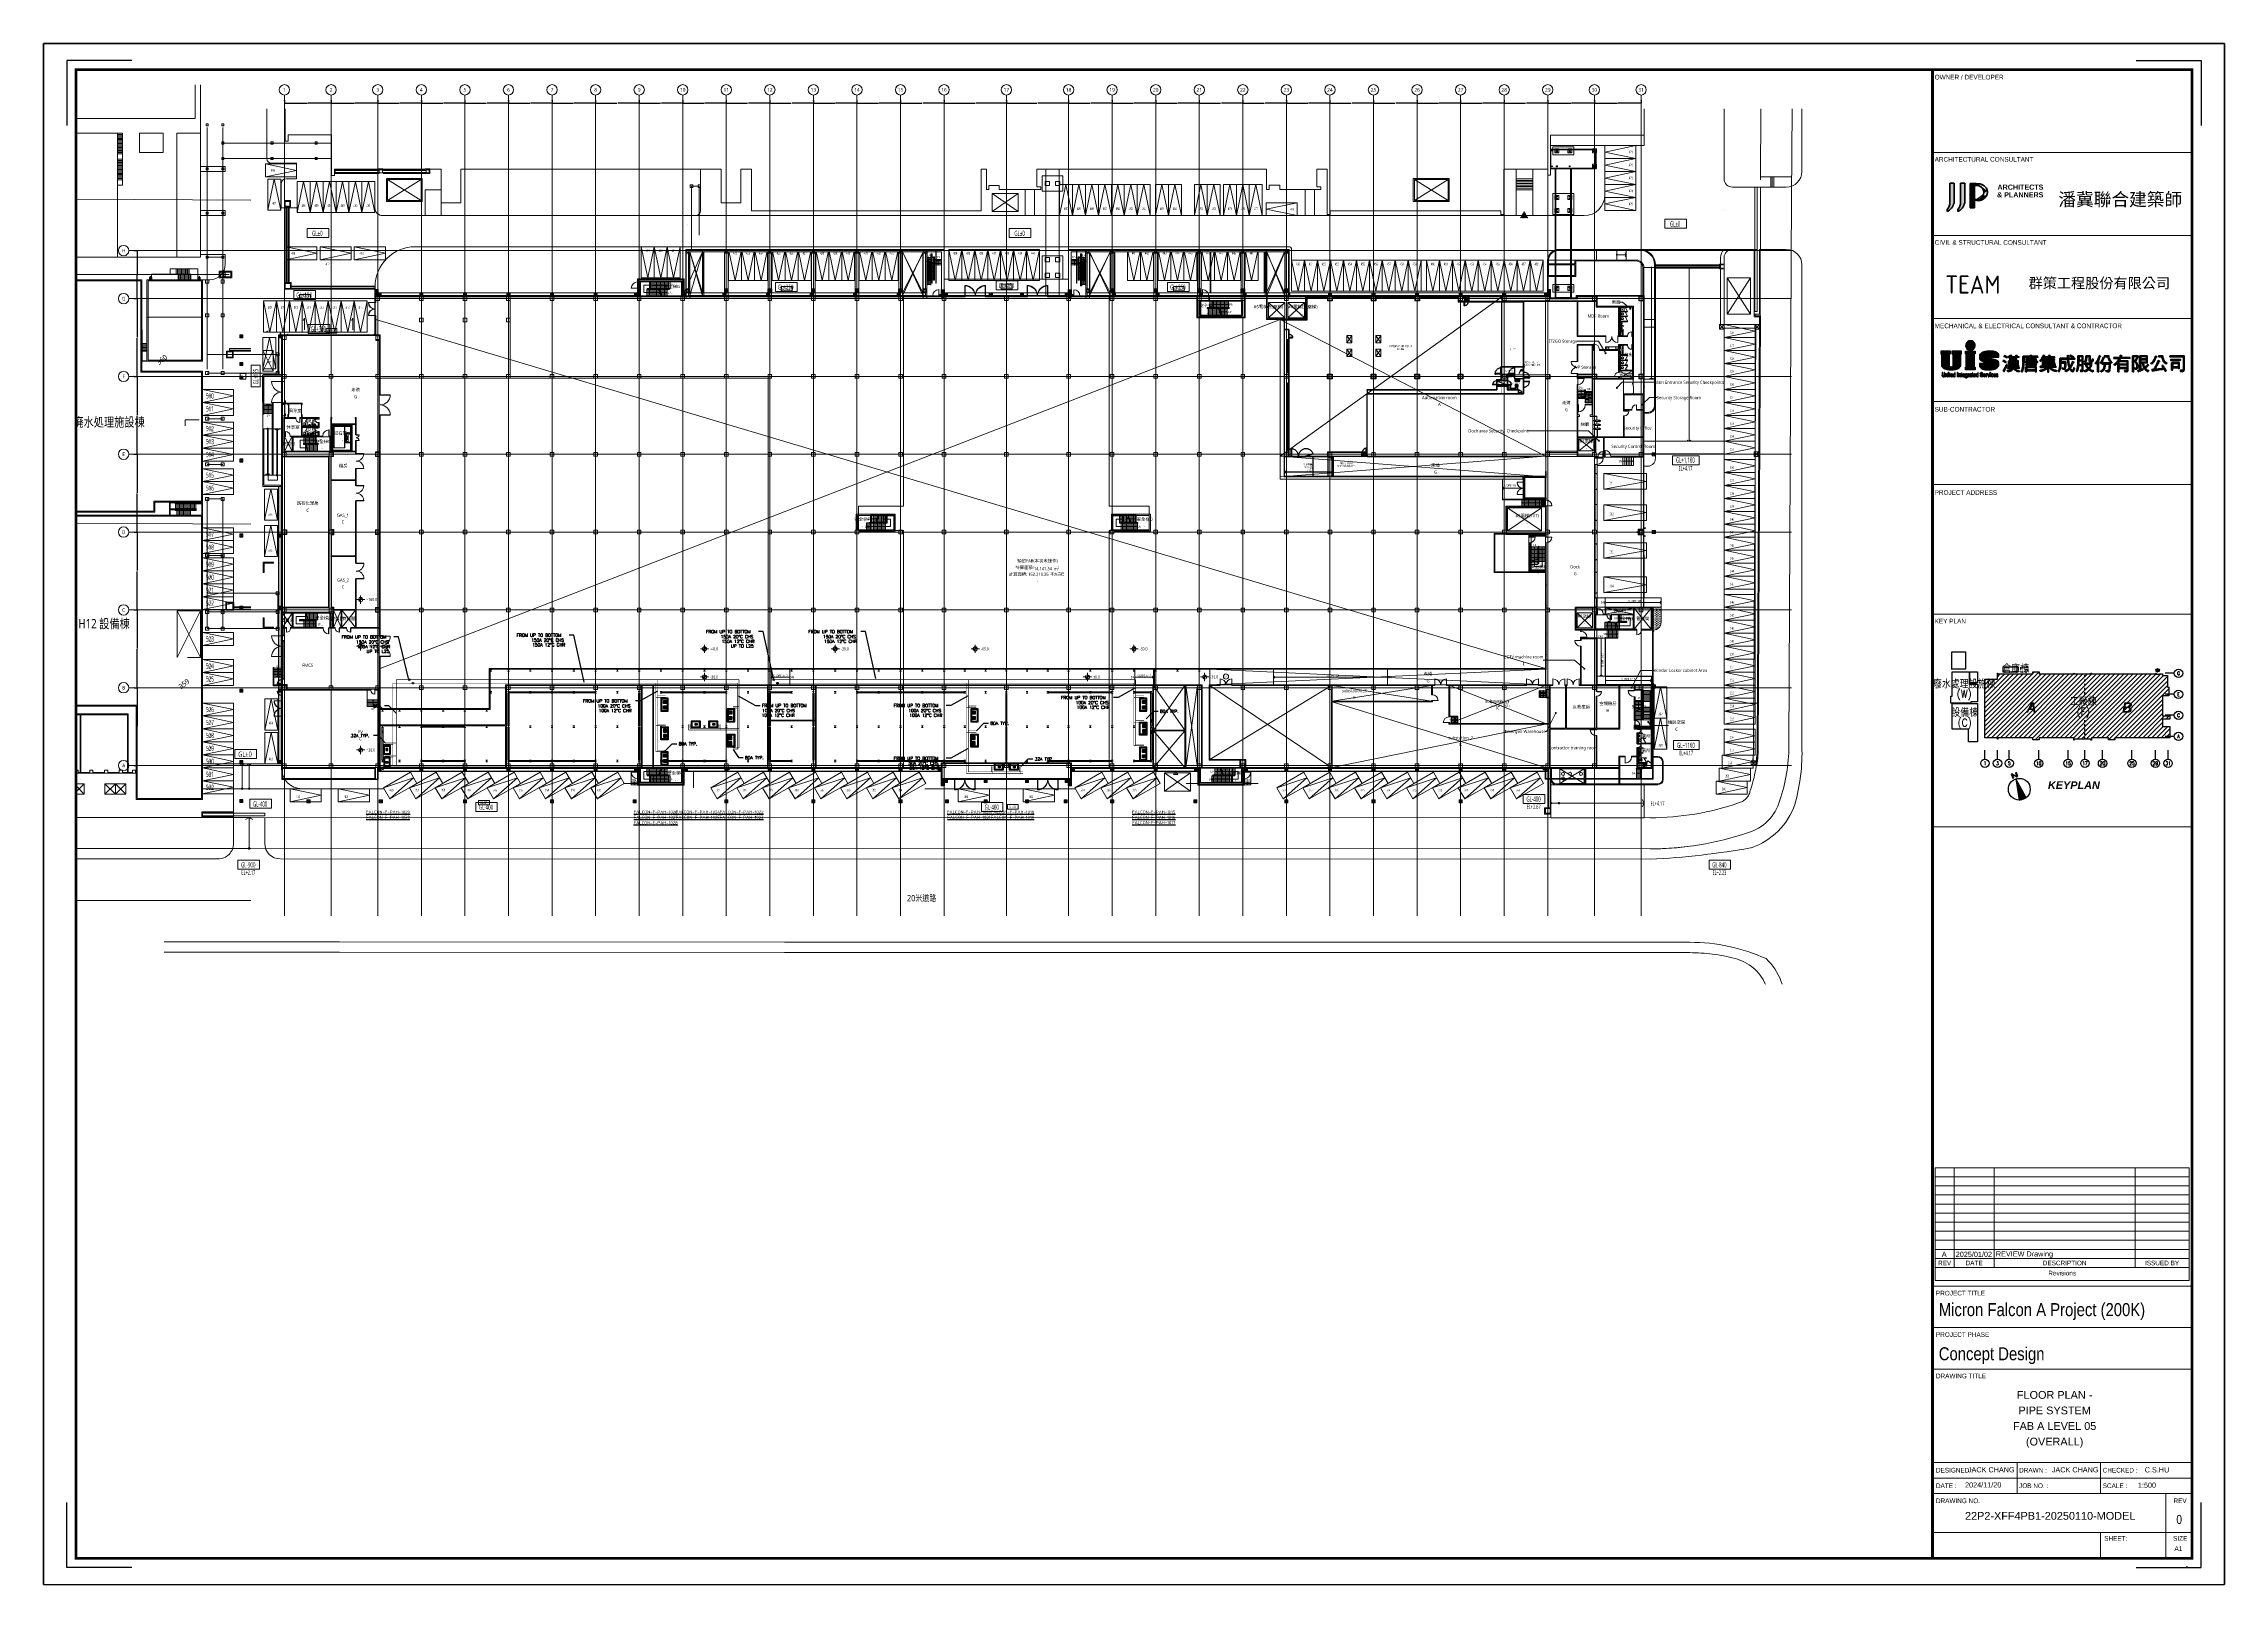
# Paper-space layout '00' of a CAD drawing. Extents: x 22 to 862, y -5 to 589.
# The model-space entities are those that its viewports show. They can reach past a viewport. Long polylines and large blocks are cut down to what shows.
import ezdxf
from ezdxf.enums import TextEntityAlignment as Align

# ---------------------------------------------------------------- set-up
doc = ezdxf.new("R2010")
doc.units = 0
doc.header["$LTSCALE"] = 10
doc.set_wipeout_variables(frame=1)
for name, pattern in [('H12PL1$0$CENTERK0', [0.065, 0.05, -0.005, 0.005, -0.005]), ('H12PL1$0$CENTERK3', [0.2749, 0.25, -0.0083, 0.0083, -0.0083]), ('H12PL1$0$CENTERK4', [0.3582, 0.3333, -0.0083, 0.0083, -0.0083]), ('H12PL1$0$CENTERK5', [0.6916, 0.6667, -0.0083, 0.0083, -0.0083]), ('H12PL1$0$DOTK0', [0.005, 0.0025, -0.0025]), ('H12PL1$0$DOTK00', [0.004, 0.001, -0.003]), ('H12PL1$0$DOTK1', [0.01, 0.005, -0.005]), ('H12PL1$0$DOTK2', [0.0166, 0.0083, -0.0083]), ('H12PL1$0$HIDDEN', [0.4, 0.3, -0.1]), ('H12PL1$0$HIDDENK1', [0.0334, 0.0167, -0.0167]), ('H12PL1$0$HIDDENK2', [0.05, 0.025, -0.025]), ('H12PL1$0$JJP_三點線', [0.9, 0.3, -0.15, 0, -0.15, 0, -0.15, 0, -0.15]), ('H12PL1$0$JJP_虛線(退縮線、投影線、地下室範圍、非屬本工程、圖面分區)', [0.45, 0.3, -0.15]), ('H12PL1$0$STYLE_22', [0.018779, 0.006944, -0.011834]), ('H12PL1$0$TAI_虛線', [5.644, 2.822, -2.822]), ('H12PL1$0$Wipeout_Contour', [1, 0, -1]), ('H12PL1$0$虛線', [0.846667, 0.423333, -0.423333]), ('H12PL1$0$雨水排水経路図最新$0$DOTK1', [0.01, 0.005, -0.005]), ('H12PL1$0$點劃線', [1.340556, 0.635, -0.352778, 0, -0.352778]), ('keyplan$0$DOTK2', [0.166, 0.083, -0.083]), ('XFDP10$0$HIDDEN', [0.3, 0.2, -0.1]), ('XFDP10$0$HIDDEN2', [0.1875, 0.125, -0.0625]), ('XFM2Q05-200k$0$XFM2Q30$0$CENTER', [2, 1.25, -0.25, 0.25, -0.25])]:
    doc.linetypes.add(name, pattern=pattern)
for name, color, linetype, lineweight in [('FALISU$0$ZS__A0NO7', 255, 'Continuous', 5), ('FALTTR$0$A-ANNO-NOTE', 7, 'Continuous', 70), ('FALTTR$0$G-ANNO-TTLB', 7, 'Continuous', 70), ('FALTTR$0$ZS__A0NO7', 255, 'Continuous', 5), ('ZS__A0NO7', 255, 'Continuous', 5)]:
    doc.layers.add(name, color=color, linetype=linetype, lineweight=lineweight)
for name, color, linetype in [('FALTTR$0$A3', 7, 'Continuous'), ('FALTTR$0$UIS-mM', 164, 'Continuous'), ('H12PL1$0$109N03-1F PLAN_4_2-WALL', 252, 'Continuous'), ('H12PL1$0$109N03-1F PLAN_4_4-EQUIP', 252, 'Continuous'), ('H12PL1$0$A-DIM', 252, 'Continuous'), ('H12PL1$0$A-LABEL-HIGH.200K', 252, 'Continuous'), ('H12PL1$0$A-OBJE-2D', 252, 'Continuous'), ('H12PL1$0$A-OBJE-2D.200K', 252, 'Continuous'), ('H12PL1$0$A-OBJE-MEP', 252, 'Continuous'), ('H12PL1$0$A-OBJE-TOIL.3D', 252, 'Continuous'), ('H12PL1$0$A-RAIL', 252, 'Continuous'), ('H12PL1$0$A-STRS', 252, 'Continuous'), ('H12PL1$0$A-TEXT', 252, 'Continuous'), ('H12PL1$0$A-WALL-EX', 252, 'Continuous'), ('H12PL1$0$A-WALL-IN', 252, 'Continuous'), ('H12PL1$0$A-WALL-IN.200K', 252, 'Continuous'), ('H12PL1$0$A-ZONE', 252, 'Continuous'), ('H12PL1$0$D label', 252, 'Continuous'), ('H12PL1$0$Door', 252, 'Continuous'), ('H12PL1$0$Hattch', 252, 'Continuous'), ('H12PL1$0$L10_14_200_LEVEL', 252, 'Continuous'), ('H12PL1$0$L10_14_Defpoints', 252, 'Continuous'), ('H12PL1$0$L10_14_DOURO', 252, 'Continuous'), ('H12PL1$0$L10_14_DRAN', 252, 'Continuous'), ('H12PL1$0$L10_14_HYOKI', 252, 'Continuous'), ('H12PL1$0$L10_14_KABE1', 252, 'Continuous'), ('H12PL1$0$L10_14_KABE3', 252, 'Continuous'), ('H12PL1$0$L10_14_KAIDAN', 252, 'Continuous'), ('H12PL1$0$L10_14_LEVEL', 252, 'Continuous'), ('H12PL1$0$L10_14_PIPE-W', 252, 'Continuous'), ('H12PL1$0$L10_14_PKG', 252, 'Continuous'), ('H12PL1$0$L10_14_PKG-NN', 252, 'Continuous'), ('H12PL1$0$L10_14_RC Wall', 252, 'Continuous'), ('H12PL1$0$L10_14_SCON', 252, 'Continuous'), ('H12PL1$0$L10_14_SHIKICHI', 252, 'Continuous'), ('H12PL1$0$L10_14_SIAGE1', 252, 'Continuous'), ('H12PL1$0$L10_14_SIAGE2', 252, 'Continuous'), ('H12PL1$0$L10_14_SIAGE3', 252, 'Continuous'), ('H12PL1$0$L10_14_SIKICHI', 252, 'Continuous'), ('H12PL1$0$L10_14_SITE', 252, 'Continuous'), ('H12PL1$0$L10_14_STANTION', 252, 'Continuous'), ('H12PL1$0$L10_14_STANTION新設', 252, 'Continuous'), ('H12PL1$0$L10_14_STEEL2', 252, 'Continuous'), ('H12PL1$0$L10_14_SUGATA2', 252, 'Continuous'), ('H12PL1$0$L10_14_SUGATA3', 252, 'Continuous'), ('H12PL1$0$L10_14_SUGATA4', 252, 'Continuous'), ('H12PL1$0$L10_14_SUGATAD', 252, 'Continuous'), ('H12PL1$0$L10_14_TATEGU1', 252, 'Continuous'), ('H12PL1$0$L10_14_TATEGU2', 252, 'Continuous'), ('H12PL1$0$L10_14_TATEGU3', 252, 'Continuous'), ('H12PL1$0$L10_14_TATEYA', 252, 'Continuous'), ('H12PL1$0$L10_14_渡り廊下', 252, 'Continuous'), ('H12PL1$0$L10_14_陰井', 252, 'Continuous'), ('H12PL1$0$L10_14_雨水排水経路図最新$0$SUGATAD', 252, 'Continuous'), ('H12PL1$0$L10_14_雨水排水経路図最新$0$桝', 252, 'Continuous'), ('H12PL1$0$L10_29_ELV', 252, 'Continuous'), ('H12PL1$0$L10_29_SIAGE1', 252, 'Continuous'), ('H12PL1$0$L10_29_SIAGE3', 252, 'Continuous'), ('H12PL1$0$L10_29_STEEL2', 252, 'Continuous'), ('H12PL1$0$S-BEAM-SHOW', 252, 'Continuous'), ('H12PL1$0$S-BEAM-SHOW.200K', 252, 'Continuous'), ('H12PL1$0$S-COL', 252, 'Continuous'), ('H12PL1$0$S-COL.200K', 252, 'Continuous'), ('H12PL1$0$S-FNDN', 252, 'Continuous'), ('H12PL1$0$S-GRID', 252, 'Continuous'), ('H12PL1$0$S-SLAB-SHOW', 252, 'Continuous'), ('H12PL1$0$S-SLAB-SHOW.200K', 252, 'Continuous'), ('H12PL1$0$S-WALL', 252, 'Continuous'), ('H12PL1$0$W label', 252, 'Continuous'), ('H12PL1$0$Window', 252, 'Continuous'), ('H12PL1$0$全區配置圖_26_DOURO', 252, 'Continuous'), ('H12PL1$0$全區配置圖_26_HAT1', 252, 'Continuous'), ('H12PL1$0$全區配置圖_26_HATCH', 252, 'Continuous'), ('H12PL1$0$全區配置圖_26_pipe-sin', 252, 'Continuous'), ('H12PL1$0$全區配置圖_26_PKG', 252, 'Continuous'), ('H12PL1$0$全區配置圖_26_PKG-NN', 252, 'Continuous'), ('H12PL1$0$全區配置圖_26_SETUBID', 252, 'Continuous'), ('H12PL1$0$全區配置圖_26_SIKICHI', 252, 'Continuous'), ('H12PL1$0$全區配置圖_26_SITE', 252, 'Continuous'), ('H12PL1$0$全區配置圖_26_STANTION', 252, 'Continuous'), ('H12PL1$0$全區配置圖_26_SUGATA2', 252, 'Continuous'), ('H12PL1$0$全區配置圖_26_SUGATA3', 252, 'Continuous'), ('H12PL1$0$全區配置圖_26_SUGATAD', 252, 'Continuous'), ('H12PL1$0$全區配置圖_26_TATEYA', 252, 'Continuous'), ('H12PL1$0$全區配置圖_26_TEXT2', 252, 'Continuous'), ('H12PL1$0$全區配置圖_26_地籍圖底圖', 252, 'Continuous'), ('H12PL1$0$全區配置圖_26_陰井', 252, 'Continuous'), ('HA', 1, 'Continuous'), ('keyplan$0$G-KEY-C', 5, 'Continuous'), ('keyplan$0$G-TEXT', 7, 'Continuous'), ('keyplan$0$HYOKI', 5, 'Continuous'), ('keyplan$0$KP', 1, 'Continuous'), ('keyplan$0$柱心', 2, 'Continuous'), ('XFDP10$0$A-AIR Shower', 2, 'Continuous'), ('XFDP10$0$A-CR-TT2', 1, 'Continuous'), ('XFDP10$0$A-CR-TXT', 2, 'Continuous'), ('XFDP10$0$A-Dim', 1, 'Continuous'), ('XFDP10$0$A-Door (50K)', 2, 'Continuous'), ('XFDP10$0$A-Door-Col', 9, 'Continuous'), ('XFDP10$0$A-S-C1-800x1000-v (50K)', 212, 'Continuous'), ('XFDP10$0$A-ST-txt (50K)', 1, 'Continuous'), ('XFDP10$0$A-STAIR (50K)', 2, 'Continuous'), ('XFDP10$0$A-txt-400', 2, 'Continuous'), ('XFDP10$0$A-W-D-Height Difference', 17, 'XFDP10$0$HIDDEN2'), ('XFDP10$0$A-W-P1S (50K)', 2, 'Continuous'), ('XFDP10$0$A-W-P2D (50K)', 2, 'Continuous'), ('XFDP10$0$A-W-P4S (50K)', 2, 'Continuous'), ('XFDP10$0$B-BM', 2, 'Continuous'), ('XFDP10$0$B-Eq pattern (Belong to quotation)', 2, 'Continuous'), ('XFDP10$0$B-Gowning room improvement', 15, 'Continuous'), ('XFDP10$0$Lad-Door', 1, 'Continuous'), ('XFDP10$0$MDT-3-MF-4', 8, 'Continuous'), ('XFM2P05-200k$0$M-PIPE-CHWR22', 110, 'Continuous'), ('XFM2P05-200k$0$M-PIPE-CHWS12', 200, 'Continuous'), ('XFM2P05-200k$0$M-PIPE-TEXT', 3, 'Continuous'), ('XFM2P05-200k$0$M-PIPE-TEXT-ARROR', 91, 'Continuous'), ('XFM2Q05-200k$0$M-HVAC-EQUP-TEXT', 4, 'Continuous'), ('XFM2Q05-200k$0$XFM2Q30$0$COL', 8, 'XFM2Q05-200k$0$XFM2Q30$0$CENTER'), ('XFM2Q05-200k$0$XFM2Q30$0$FOUND', 3, 'Continuous'), ('XFM2Q05-200k$0$XFM2Q30$0$M-HVAC-CEQPM', 22, 'Continuous'), ('XFM2Q05-200k$0$XFM2Q30$0$M-HVAC-EQPM', 22, 'Continuous')]:
    doc.layers.add(name, color=color, linetype=linetype)
doc.styles.add('FALISU$0$MIC-NAME', font='arial.ttf')
doc.styles.add('FALISU$0$PSC-EN', font='arial.ttf', dxfattribs={"width": 0.8})
doc.styles.add('FALTTR$0$ISOCP_B', font='', dxfattribs={"height": 7})
doc.styles.add('FALTTR$0$MIC-Arial', font='arial.ttf', dxfattribs={"height": 3})
doc.styles.add('FALTTR$0$MIC-Arial Narrow', font='ARIALN.TTF', dxfattribs={"height": 1.8})
doc.styles.add('FALTTR$0$Sitka Small_B', font='', dxfattribs={"width": 0.9, "height": 2})
doc.styles.add('FALTTR$0$微軟正黑體_B', font='', dxfattribs={"height": 5})
doc.styles.add('FALTTR$0$新細明體_B', font='', dxfattribs={"height": 4})
doc.styles.add('H12PL1$0$dim-txt', font='isocp.shx', dxfattribs={"width": 0.7, "bigfont": 'chineset.shx'})
doc.styles.add('H12PL1$0$Standard', font='', dxfattribs={"width": 0.8})
doc.styles.add('keyplan$0$BB-TXT', font='romand.shx', dxfattribs={"width": 0.8})
doc.styles.add('keyplan$0$ROMS', font='ROMANS', dxfattribs={"bigfont": 'EXTFONT'})
doc.styles.add('keyplan$0$TEXT', font='simplex.shx', dxfattribs={"width": 0.85, "bigfont": 'chineset.shx'})
doc.styles.add('keyplan$0$XFINE-1', font='arialbi.ttf')
doc.styles.add('TITLE-NAME', font='arial.ttf')
doc.styles.add('XFDP10$0$AA-TXT', font='isocp.shx', dxfattribs={"width": 0.8, "bigfont": 'china.shx'})
doc.styles.add('XFDP10$0$dim-txt', font='isocp.shx', dxfattribs={"width": 0.8, "bigfont": 'china.shx'})
doc.styles.add('XFDP10$0$ROMANS', font='romans', dxfattribs={"bigfont": 'bigfont'})
doc.styles.add('XFM2P05-200k$0$aa-txt', font='simplex.shx', dxfattribs={"bigfont": 'china.shx'})
doc.styles.add('XFM2Q05-200k$0$AA-TXT', font='isocp.shx', dxfattribs={"width": 0.8, "bigfont": 'china.shx'})
doc.styles.get('FALTTR$0$ISOCP_B').set_extended_font_data('ISOCP', bold=True)
doc.styles.get('FALTTR$0$Sitka Small_B').set_extended_font_data('Sitka Small', bold=True)
doc.styles.get('FALTTR$0$微軟正黑體_B').set_extended_font_data('Microsoft JhengHei', bold=True)
doc.styles.get('FALTTR$0$新細明體_B').set_extended_font_data('PMingLiU', bold=True)
doc.styles.get('H12PL1$0$Standard').set_extended_font_data('Microsoft JhengHei')
doc.dimstyles.new('H12PL1$0$ARCH-dim-200MM', dxfattribs={"dimscale": 200, "dimtxt": 0.3, "dimasz": 0.1, "dimexe": 0.1, "dimexo": 0.1, "dimgap": 0.05, "dimtad": 1, "dimdec": 0, "dimlfac": 10, "dimrnd": 0.5, "dimdsep": 46, "dimtxsty": 'H12PL1$0$dim-txt', "dimblk": 'H12PL1$0$_Dot', "dimcen": 2, "dimclrd": 256, "dimclre": 256, "dimclrt": 256, "dimadec": 0, "dimazin": 0, "dimtfac": 1, "dimtix": 1, "dimtmove": 2, "dimatfit": 3, "dimldrblk": 'H12PL1$0$_OBLIQUE', "dimfxl": 1, "dimtvp": 1, "dimtolj": 1, "dimarcsym": 0})
doc.dimstyles.new('XFDP10$0$20-dim', dxfattribs={"dimscale": 20, "dimtxt": 0.25, "dimasz": 0.1, "dimexe": 0.1, "dimexo": 0.1, "dimgap": 0.05, "dimtad": 1, "dimdec": 1, "dimdsep": 46, "dimtxsty": 'XFDP10$0$dim-txt', "dimblk": 'XFDP10$0$Dot', "dimcen": 2, "dimclrd": 256, "dimclre": 256, "dimclrt": 256, "dimadec": 0, "dimazin": 0, "dimtfac": 1, "dimtdec": 1, "dimtix": 1, "dimtmove": 2, "dimatfit": 3, "dimfxl": 1, "dimtvp": 1, "dimarcsym": 0})
doc.dimstyles.new('XFDP10$0$500-dim', dxfattribs={"dimscale": 20000, "dimtxt": 0.2, "dimasz": 0.06, "dimexe": 0.1, "dimexo": 0.1, "dimgap": 0.05, "dimtad": 1, "dimdec": 0, "dimtxsty": 'XFDP10$0$dim-txt', "dimblk": 'XFDP10$0$_Dot', "dimcen": 2, "dimclrd": 256, "dimclre": 256, "dimclrt": 3, "dimadec": 0, "dimazin": 0, "dimtfac": 1, "dimtdec": 0, "dimtix": 1, "dimtmove": 2, "dimatfit": 3, "dimfxl": 1, "dimtvp": 1, "dimarcsym": 0})
doc.dimstyles.new('XFM2P05-200k$0$adim-200', dxfattribs={"dimscale": 200, "dimtxt": 0.3, "dimasz": 2.5, "dimexe": 0.1, "dimexo": 0.5, "dimgap": 0.15, "dimtad": 0, "dimdec": 4, "dimzin": 3, "dimdsep": 46, "dimtxsty": 'XFM2P05-200k$0$aa-txt', "dimcen": 2.5, "dimclrd": 256, "dimclre": 256, "dimclrt": 256, "dimadec": 0, "dimazin": 0, "dimtfac": 1, "dimtdec": 4, "dimtmove": 0, "dimatfit": 3, "dimfxl": 1, "dimtolj": 1, "dimtzin": 0, "dimarcsym": 0})
pattern_1 = [(45, (0, -219.6886), (-0.8838835, 0.8838835), [])]

# ---------------------------------------------------------------- blocks, each defined once
blk = doc.blocks.new('keyplan$0$HOUI')
blk.add_lwpolyline([(0, 10), (-3.4, -9.4), (3.4, -9.4)], close=True)
blk.add_lwpolyline([(-1.5, 15.5), (-2.5, 15.5), (-2.5, 11.5), (-1.5, 11.5), (-1.5, 15.5), (1.5, 11.5), (2.5, 11.5), (2.5, 15.5), (1.5, 15.5), (1.5, 11.5)])
blk.add_circle((0, 0), 10)
blk = doc.blocks.new('keyplan')
at = {"layer": 'keyplan$0$KP'}
h = blk.add_hatch(dxfattribs=at)
h.set_pattern_fill('ANSI37', color=256, scale=0.0007, style=0)
h.set_pattern_definition([(45, (449.238521665, 72.366987215), (-6.1871843354e-05, 6.1871843354e-05), []), (135, (449.238521665, 72.366987215), (-6.1871843354e-05, -6.1871843354e-05), [])])
h.paths.add_polyline_path([(782.29, 308.04), (781.89, 307.91), (782.44, 306.32), (782.84, 306.46)])
h.paths.add_polyline_path([(780.7, 307.5), (780.31, 307.36), (780.85, 305.77), (781.25, 305.91)])
blk.add_hatch(color=256, dxfattribs=at).paths.add_polyline_path([(782.05, 305.52), (783.35, 297.35), (786.06, 298.28)])
at = {"layer": 'keyplan$0$HYOKI'}
for p, q in [((757.43, 348.02), (757.43, 354.48)), ((757.43, 354.48), (762.83, 354.48)), ((762.83, 348.02), (762.83, 354.48)), ((757.09, 348.02), (762.83, 348.02))]:
    blk.add_line(p, q, dxfattribs=at)
at = {"layer": 'keyplan$0$HYOKI', "linetype": 'keyplan$0$DOTK2'}
for p, q in [((808.71, 338.09), (808.71, 346.01)), ((808.71, 320.83), (808.71, 328.16))]:
    blk.add_line(p, q, dxfattribs=at)
at = {"layer": 'keyplan$0$HYOKI'}
for points in [[(757.48, 337.41), (757.48, 346.85), (764.09, 346.85), (764.09, 342.1), (767.25, 342.1), (767.25, 335.26), (764.77, 335.26), (764.77, 334.75), (757.07, 334.75), (757.07, 337.41), (757.48, 337.41)], [(811.06, 320.83), (804.6, 320.83), (804.6, 320.51), (804.44, 320.51), (804.44, 321.41), (791.06, 321.41), (791.06, 320.56), (788.63, 320.56), (788.63, 321.41), (775.12, 321.41), (775.12, 320.83), (774.96, 320.83), (774.96, 321.41), (770.1, 321.41), (770.1, 343.99), (774.96, 343.99), (774.96, 346.33), (775.12, 346.33), (775.12, 346.01), (788.63, 346.01), (788.63, 346.86), (791.06, 346.86), (791.06, 346.01), (804.44, 346.01), (804.44, 346.33), (804.6, 346.33), (804.6, 346.01), (811.06, 346.01), (811.06, 346.33), (811.22, 346.33), (811.22, 346.01), (836, 346.01), (836, 346.33), (836.17, 346.33), (836.17, 345.9), (837.49, 345.9), (837.49, 346.01), (838.6, 346.01), (838.6, 345.35), (840.5, 345.35)], [(840.5, 345.35), (840.5, 340.91), (841.03, 340.91), (841.03, 337.61), (838.6, 337.61), (838.6, 329.81), (841.46, 329.81), (841.46, 328.61), (838.6, 328.61), (838.6, 325.76), (841.46, 325.76), (841.46, 321.41), (820.22, 321.41), (820.22, 320.56), (817.79, 320.56), (817.79, 321.41), (811.22, 321.41), (811.22, 320.51), (811.06, 320.51), (811.06, 320.83)], [(836.06, 347.68), (836.06, 347.87), (836, 347.87), (836, 347.01), (837.48, 347.01), (837.48, 347.87), (837.42, 347.87), (837.42, 347.68), (836.06, 347.68)]]:
    blk.add_lwpolyline(points, dxfattribs=at)
for points in [[(767.25, 342.61), (764.36, 342.61), (764.36, 346.85), (767.25, 346.85)], [(777.1, 346.83), (782.99, 346.83), (782.99, 348.56), (777.1, 348.56)], [(836.7, 346.71), (837.38, 347.39), (836.7, 348.08), (836.01, 347.39)], [(763.8, 319.79), (763.8, 324.65), (757.48, 324.65), (757.48, 334.59), (767.25, 334.59), (767.25, 319.79)]]:
    blk.add_lwpolyline(points, close=True, dxfattribs=at)
at = {"layer": 'keyplan$0$HYOKI', "linetype": 'keyplan$0$DOTK2'}
blk.add_lwpolyline([(783.88, 346.83), (786.85, 346.83), (786.85, 348.56), (783.88, 348.56)], close=True, dxfattribs=at)
at = {"layer": 'keyplan$0$柱心'}
for p, q in [((843.18, 346.24), (839.67, 346.24)), ((843.18, 338.14), (839.67, 338.14)), ((843.18, 330.04), (839.67, 330.04)), ((843.18, 321.94), (839.67, 321.94)), ((770.15, 313.16), (770.15, 316.67)), ((775.01, 313.16), (775.01, 316.67)), ((779.55, 313.16), (779.55, 316.67)), ((790.89, 313.16), (790.89, 316.67)), ((802.23, 313.16), (802.23, 316.67)), ((808.71, 313.16), (808.71, 316.67)), ((815.51, 313.16), (815.51, 316.67)), ((826.85, 313.16), (826.85, 316.67)), ((835.92, 313.16), (835.92, 316.67)), ((840.78, 313.16), (840.78, 316.67))]:
    blk.add_line(p, q, dxfattribs=at)
for centre in [(844.8, 346.24), (844.8, 338.14), (844.8, 330.04), (844.8, 321.94), (770.15, 311.54), (775.01, 311.54), (779.55, 311.54), (790.89, 311.54), (802.23, 311.54), (808.71, 311.54), (815.51, 311.54), (826.85, 311.54), (835.92, 311.54), (840.78, 311.54)]:
    blk.add_circle(centre, 1.62, dxfattribs=at)
at = {"layer": 'keyplan$0$KP', "xscale": 0.4199999999999879, "yscale": 0.4199999999999879, "zscale": 0.4199999999999879, "rotation": 18.99999999967715}
blk.add_blockref('keyplan$0$HOUI', (783.42, 301.55), dxfattribs=at)
at = {"layer": 'keyplan$0$G-KEY-C', "color": 3, "linetype": 'Continuous', "style": 'keyplan$0$TEXT', "width": 0.85}
for s, p in [('倉庫棟', (782, 346.41)), ('廢水處理設施棟', (762.17, 340.48)), ('(W)', (762.17, 336.83)), ('工廠棟', (808.11, 333.75)), ('設備棟', (762.36, 329.46)), ('(C)', (762.36, 325.74)), ('(F)', (808.11, 329.99))]:
    blk.add_text(s, height=3, dxfattribs=at).set_placement(p, align=Align.CENTER)
at = {"layer": 'keyplan$0$G-TEXT', "color": 4, "linetype": 'ByBlock', "style": 'keyplan$0$XFINE-1'}
for s, p in [('A', (788.09, 333.05)), ('B', (825.05, 333.05))]:
    blk.add_text(s, height=4, dxfattribs=at).set_placement(p, align=Align.MIDDLE)
at = {"layer": 'keyplan$0$G-TEXT', "color": 1, "linetype": 'ByBlock', "style": 'keyplan$0$XFINE-1'}
blk.add_text('KEYPLAN', height=3, dxfattribs=at).set_placement((804.46, 303.13), align=Align.MIDDLE)
at = {"layer": 'keyplan$0$HYOKI', "style": 'keyplan$0$ROMS'}
blk.add_text('8', height=0.486, dxfattribs=at).set_placement((836.69, 347.4), align=Align.MIDDLE_CENTER)
at = {"layer": 'keyplan$0$柱心', "color": 3, "style": 'keyplan$0$BB-TXT', "width": 0.8}
for s, p in [('G', (844.8, 346.24)), ('E', (844.8, 338.14)), ('C', (844.8, 330.04)), ('A', (844.8, 321.94)), ('1', (770.15, 311.54)), ('3', (775.01, 311.54)), ('5', (779.55, 311.54)), ('10', (790.89, 311.54)), ('15', (802.23, 311.54)), ('17', (808.71, 311.54)), ('20', (815.51, 311.54)), ('25', (826.85, 311.54)), ('29', (835.92, 311.54)), ('31', (840.78, 311.54))]:
    blk.add_text(s, height=1.35, dxfattribs=at).set_placement(p, align=Align.MIDDLE)
blk = doc.blocks.new('*U2')
at = {"layer": 'HA'}
h = blk.add_hatch(dxfattribs=at)
h.set_pattern_fill('ANSI31', color=256, scale=10, style=0)
h.set_pattern_definition(pattern_1)
h.paths.add_polyline_path([(808.71, 320.83), (804.6, 320.83), (804.6, 320.51), (804.44, 320.51), (804.44, 321.41), (791.06, 321.41), (791.06, 320.56), (788.63, 320.56), (788.63, 321.41), (775.12, 321.41), (775.12, 320.83), (774.96, 320.83), (774.96, 321.41), (770.1, 321.41), (770.1, 343.99), (774.96, 343.99), (774.96, 346.33), (775.12, 346.33), (775.12, 346.01), (788.63, 346.01), (788.63, 346.86), (791.06, 346.86), (791.06, 346.01), (804.44, 346.01), (804.44, 346.33), (804.6, 346.33), (804.6, 346.01), (808.71, 346.01)])
h.paths.add_polyline_path([(802.29, 333), (812.29, 333), (812.29, 337.5), (802.29, 337.5)], flags=9)
h.paths.add_polyline_path([(803.41, 327.85), (811.18, 327.85), (811.18, 334.71), (803.41, 334.71)], flags=9)
h.paths.add_polyline_path([(785.04, 330.05), (791.14, 330.05), (791.14, 336.05), (785.04, 336.05)], flags=24)
h = blk.add_hatch(dxfattribs=at)
h.set_pattern_fill('ANSI31', color=256, scale=10, style=0)
h.set_pattern_definition(pattern_1)
h.paths.add_polyline_path([(808.71, 328.16), (808.71, 346.01), (811.06, 346.01), (811.06, 346.33), (811.22, 346.33), (811.22, 346.01), (836, 346.01), (836, 346.33), (836.17, 346.33), (836.17, 345.9), (837.49, 345.9), (837.49, 346.01), (838.6, 346.01), (838.6, 345.35), (840.5, 345.35), (840.5, 340.91), (841.03, 340.91), (841.03, 337.61), (838.6, 337.61), (838.6, 329.81), (841.46, 329.81), (841.46, 328.61), (838.6, 328.61), (838.6, 325.76), (841.46, 325.76), (841.46, 321.41), (820.22, 321.41), (820.22, 320.56), (817.79, 320.56), (817.79, 321.41), (811.22, 321.41), (811.22, 320.51), (811.06, 320.51), (811.06, 320.83), (808.71, 320.83)])
h.paths.add_polyline_path([(822.03, 330.05), (828.07, 330.05), (828.07, 336.05), (822.03, 336.05)], flags=24)
h.paths.add_polyline_path([(803.11, 333), (813.11, 333), (813.11, 337.5), (803.11, 337.5)], flags=9)
h.paths.add_polyline_path([(804.23, 327.85), (812, 327.85), (812, 334.71), (804.23, 334.71)], flags=9)
blk = doc.blocks.new('FALNAME')
at = {"layer": 'ZS__A0NO7', "color": 255, "style": 'TITLE-NAME'}
for tag, p in [('DRAWINGTITLE1', (799.24, 66.55)), ('DRAWINGTITLE2', (799.24, 60.55)), ('DRAWINGTITLE3', (799.24, 54.55)), ('DRAWINGTITLE4', (799.24, 48.55))]:
    blk.add_attdef(tag, text='', height=3, dxfattribs=at).set_placement(p, align=Align.CENTER)
for tag, p in [('DESIGNED', (765.8, 39.18)), ('DRAWN', (798.15, 39.18)), ('SCALE', (831.36, 33.23)), ('CHECK', (833.99, 39.15))]:
    blk.add_attdef(tag, text='', height=2, dxfattribs=at).set_placement(p, align=Align.MIDDLE_LEFT)
blk = doc.blocks.new('FALTTR$0$new block')
h = blk.add_hatch(color=114)
h.paths.add_polyline_path([(28.34, 7.27), (28.46, 7.54), (28.59, 7.83), (28.72, 8.14), (28.76, 8.24), (28.74, 8.28), (28.59, 8.63), (28.54, 8.67), (28.49, 8.62), (28.48, 8.59), (28.36, 8.34), (28.23, 8.06), (28.1, 7.78), (28, 7.59), (27.85, 7.32), (27.7, 7.07), (27.55, 6.83), (27.51, 6.78), (27.33, 6.53), (27.15, 6.33), (27.12, 6.23), (27.16, 6.16), (27.19, 6.12), (27.47, 5.83), (27.59, 5.73), (27.65, 5.82), (27.69, 6.07), (27.81, 6.26), (27.96, 6.52), (28.09, 6.76), (28.1, 6.79), (28.22, 7.02)])
h.paths.add_polyline_path([(27.52, 9.58), (27.65, 9.49), (27.89, 9.32), (28.12, 9.13), (28.14, 9.15), (28.35, 9.45), (28.4, 9.52), (28.2, 9.67), (27.95, 9.85), (27.89, 9.88), (27.66, 10.02), (27.37, 10.18), (27.31, 10.13), (27.22, 10.02), (27.09, 9.82), (27.25, 9.75)])
h.paths.add_polyline_path([(28.05, 11.87), (27.76, 12.02), (27.69, 11.96), (27.61, 11.85), (27.48, 11.65), (27.61, 11.59), (27.9, 11.44), (28.01, 11.37), (28.25, 11.2), (28.48, 11.02), (28.5, 11.04), (28.72, 11.34), (28.76, 11.41), (28.58, 11.54), (28.32, 11.72), (28.29, 11.74)])
for points in [[(29.79, 11.18), (29.79, 10.24), (29.9, 10.15), (30.17, 10.15), (30.29, 10.24), (30.29, 10.32), (30.29, 10.71), (30.29, 11.18), (32.01, 11.18), (32.01, 10.71), (30.29, 10.71), (30.29, 10.32), (32.01, 10.32), (32.01, 10.24), (32.12, 10.15), (32.4, 10.15), (32.51, 10.24), (32.51, 11.18), (33.34, 11.18), (33.4, 11.3), (33.4, 11.52), (33.34, 11.6), (32.51, 11.6), (32.51, 11.8), (32.58, 11.94), (32.65, 12.04), (32.52, 12.11), (32.12, 12.13), (32.01, 12.04), (32.01, 11.6), (30.29, 11.6), (30.29, 11.82), (30.36, 11.96), (30.43, 12.07), (30.3, 12.14), (29.9, 12.16), (29.79, 12.07), (29.79, 11.6), (29.04, 11.6), (28.99, 11.52), (28.99, 11.3), (29.04, 11.18)], [(30.95, 8.6), (30.95, 8.21), (31.43, 8.21), (31.43, 8.6)], [(37.57, 9.68), (35.65, 9.68), (35.57, 9.56), (35.57, 9.35), (35.65, 9.24), (37.57, 9.24), (40.54, 9.24), (40.62, 9.35), (40.62, 9.56), (40.54, 9.68)], [(39.51, 10.2), (39.51, 9.68), (40.01, 9.68), (40.01, 10.57), (39.9, 10.66), (37.57, 10.66), (35.98, 10.66), (35.9, 10.54), (35.9, 10.32), (35.98, 10.2)], [(35.98, 8.65), (35.9, 8.54), (35.9, 8.32), (35.98, 8.21), (37.57, 8.21), (39.9, 8.21), (40.01, 8.32), (40.01, 9.24), (39.51, 9.24), (39.51, 8.65)], [(31.95, 6.72), (31.74, 6.92), (31.64, 7.01), (33.45, 7.01), (33.51, 7.13), (33.51, 7.35), (33.45, 7.43), (31.41, 7.43), (31.39, 7.49), (31.39, 7.49), (31.42, 7.79), (30.94, 7.79), (30.93, 7.72), (30.86, 7.44), (30.86, 7.43), (28.93, 7.43), (28.87, 7.35), (28.87, 7.13), (28.93, 7.01), (30.65, 7.01), (30.63, 6.98), (30.41, 6.78), (30.32, 6.72), (30.09, 6.58), (29.81, 6.46), (29.49, 6.35), (29.31, 6.28), (29.02, 6.2), (28.73, 6.15), (28.77, 6.05), (28.99, 5.77), (29.12, 5.65), (29.17, 5.66), (29.49, 5.77), (29.72, 5.85), (30.02, 5.98), (30.28, 6.12), (30.51, 6.26), (30.72, 6.41), (30.8, 6.48), (31.01, 6.69), (31.18, 6.92), (31.28, 6.78), (31.48, 6.55), (31.64, 6.4), (31.9, 6.21), (31.95, 6.17), (32.19, 6.03), (32.48, 5.88), (32.63, 5.81), (32.91, 5.72), (33.2, 5.65), (33.32, 5.71), (33.36, 5.76), (33.57, 5.98), (33.59, 6.07), (33.54, 6.1), (33.42, 6.12), (33.13, 6.17), (33.06, 6.18), (32.78, 6.27), (32.5, 6.39), (32.39, 6.44), (32.13, 6.59)], [(30.95, 8.21), (29.23, 8.21), (29.17, 8.12), (29.17, 7.9), (29.23, 7.79), (30.94, 7.79), (33.15, 7.79), (33.2, 7.9), (33.2, 8.12), (33.15, 8.21)]]:
    blk.add_hatch(color=114).paths.add_polyline_path(points)
h = blk.add_hatch(color=114)
h.paths.add_polyline_path([(33.04, 8.6), (33.15, 8.67), (33.15, 9.84), (33.04, 9.93), (31.43, 9.93), (31.43, 10.32), (30.95, 10.32), (30.95, 9.93), (29.34, 9.93), (29.23, 9.84), (29.23, 8.67), (29.34, 8.6), (30.95, 8.6)])
h.paths.add_polyline_path([(31.43, 8.98), (31.43, 9.54), (32.65, 9.54), (32.65, 8.98)], flags=16)
h.paths.add_polyline_path([(30.95, 8.98), (29.73, 8.98), (29.73, 9.54), (30.95, 9.54)], flags=16)
at = {"layer": 'FALTTR$0$UIS-mM'}
for points in [[(13.74, 14.17), (15.39, 14.17, 4.273121)], [(40.54, 11.24), (40.62, 11.34), (40.62, 11.57), (40.54, 11.68), (38.07, 11.68), (38.07, 11.85), (38.14, 12), (38.2, 12.1), (38.08, 12.16), (37.68, 12.18), (37.57, 12.1), (37.57, 11.68), (34.9, 11.68), (34.79, 11.57), (34.79, 9.31), (34.79, 8.98), (34.78, 8.66), (34.76, 8.36), (34.74, 8.09), (34.72, 7.83), (34.69, 7.59), (34.64, 7.3), (34.57, 7.01), (34.5, 6.73), (34.39, 6.42), (34.28, 6.15), (34.15, 5.93), (34.18, 5.83), (34.21, 5.82), (34.44, 5.64), (34.51, 5.62), (34.6, 5.76), (34.74, 6.01), (34.85, 6.28), (34.86, 6.31), (34.96, 6.59), (35.05, 6.87), (35.12, 7.16), (35.16, 7.44), (35.18, 7.52), (35.21, 7.76), (35.24, 8.02), (35.26, 8.31), (35.28, 8.62), (35.28, 8.96), (35.29, 9.31), (35.29, 11.24)], [(42.14, 11.05), (41.97, 10.81), (41.89, 10.7), (41.71, 10.46), (41.5, 10.25), (41.29, 10.06), (41.26, 10.02), (41.31, 9.97), (41.58, 9.87), (41.73, 9.84), (41.77, 9.87), (41.99, 10.07), (42.2, 10.29), (42.32, 10.45), (42.32, 8.18), (42.43, 8.09), (42.7, 8.09), (42.82, 8.18), (42.82, 8.32), (42.82, 8.77), (42.82, 9.21), (42.82, 9.63), (42.82, 10.1), (46.9, 10.1), (46.96, 10.2), (46.96, 10.43), (46.9, 10.52), (42.82, 10.52), (42.82, 10.99), (47.07, 10.99), (47.15, 11.09), (47.15, 11.32), (47.07, 11.43), (42.88, 11.43), (42.89, 11.45), (43, 11.72), (43.12, 11.8), (43.18, 11.88), (43.1, 11.97), (42.62, 12.16), (42.56, 12.11), (42.49, 11.86), (42.39, 11.58), (42.28, 11.34), (42.27, 11.31)], [(42.82, 9.63), (42.82, 9.21), (46.9, 9.21), (46.96, 9.31), (46.96, 9.54), (46.9, 9.63)], [(47.18, 8.32), (47.26, 8.43), (47.26, 8.65), (47.18, 8.77), (42.82, 8.77), (42.82, 8.32)], [(44.72, 11.86), (44.58, 11.62), (44.43, 11.43), (45.03, 11.43), (45.07, 11.49), (45.23, 11.74), (45.37, 11.82), (45.46, 11.88), (45.45, 11.89), (45.28, 11.98), (44.87, 12.16), (44.82, 12.11)], [(44.99, 10.99), (44.48, 10.99), (44.48, 10.52), (44.99, 10.52)], [(44.48, 10.1), (44.48, 9.63), (44.99, 9.63), (44.99, 10.1)], [(44.99, 9.21), (44.48, 9.21), (44.48, 8.77), (44.99, 8.77)], [(55.99, 9.96), (55.99, 9.69), (55.98, 9.36), (55.97, 9.05), (55.96, 8.77), (55.94, 8.49), (55.92, 8.24), (55.91, 8.13), (55.88, 7.83), (55.83, 7.53), (55.78, 7.24), (55.72, 6.96), (55.7, 6.85), (55.6, 6.54), (55.51, 6.27), (55.4, 6.03), (55.44, 5.94), (55.46, 5.93), (55.7, 5.74), (55.76, 5.73), (55.88, 5.94), (55.99, 6.21), (56.08, 6.49), (56.14, 6.66), (56.22, 6.95), (56.28, 7.23), (56.34, 7.52), (56.38, 7.81), (56.4, 7.99), (57.57, 7.99), (57.57, 8.43), (56.44, 8.43), (56.45, 8.56), (56.46, 8.83), (56.47, 9.13), (56.48, 9.44), (56.49, 9.77), (57.57, 9.77), (57.57, 10.2), (56.49, 10.2), (56.49, 11.49), (56.49, 11.93), (56.1, 11.93), (55.99, 11.82)], [(57.57, 11.49), (57.57, 10.2), (57.57, 9.77), (57.57, 8.43), (57.57, 7.99), (57.57, 6.62), (57.48, 6.36), (57.35, 6.3), (56.98, 6.28), (56.93, 6.23), (57.02, 6.03), (57.09, 5.79), (57.18, 5.7), (57.57, 5.78), (57.81, 5.89), (57.85, 5.92), (58.02, 6.14), (58.07, 6.42), (58.07, 11.82), (57.93, 11.93), (56.49, 11.93), (56.49, 11.49)], [(61.49, 8.7), (61.36, 8.94), (61.24, 8.98), (58.63, 8.98), (58.54, 8.88), (58.54, 8.65), (58.63, 8.54), (60.92, 8.54), (60.85, 8.31), (60.75, 8.05), (60.68, 7.88), (60.54, 7.61), (60.38, 7.37), (60.35, 7.34), (60.16, 7.11), (60.12, 7.15), (59.93, 7.38), (59.81, 7.54), (59.66, 7.8), (59.54, 8.07), (59.47, 8.25), (59.38, 8.54), (58.9, 8.54), (58.92, 8.47), (59.02, 8.16), (59.12, 7.89), (59.24, 7.65), (59.32, 7.47), (59.47, 7.22), (59.65, 6.97), (59.82, 6.8), (59.81, 6.78), (59.74, 6.73), (59.51, 6.57), (59.24, 6.43), (58.95, 6.3), (58.68, 6.21), (58.39, 6.14), (58.35, 6.1), (58.39, 6.03), (58.55, 5.8), (58.68, 5.73), (58.9, 5.79), (59.19, 5.89), (59.43, 6), (59.43, 6), (59.7, 6.14), (59.95, 6.3), (60.18, 6.47), (60.26, 6.41), (60.47, 6.27), (60.73, 6.12), (61, 5.98), (61.07, 5.96), (61.36, 5.84), (61.62, 5.75), (61.74, 5.7), (61.81, 5.77), (61.86, 5.81), (62.07, 6.01), (62.1, 6.1), (62.03, 6.14), (61.89, 6.17), (61.58, 6.27), (61.31, 6.37), (61.08, 6.48), (61.04, 6.5), (60.77, 6.64), (60.53, 6.8), (60.54, 6.81), (60.73, 7.03), (60.85, 7.2), (60.99, 7.45), (61.13, 7.74), (61.18, 7.84), (61.28, 8.07), (61.38, 8.36)], [(59.51, 10.78), (59.52, 11.09), (59.52, 11.43), (60.41, 11.43), (60.41, 9.77), (60.49, 9.57), (60.59, 9.53), (60.91, 9.49), (61.46, 9.49), (61.64, 9.51), (61.83, 9.67), (61.89, 9.84), (61.97, 10.12), (62.04, 10.45), (61.95, 10.57), (61.72, 10.66), (61.63, 10.68), (61.57, 10.64), (61.51, 10.33), (61.45, 10.1), (61.27, 9.99), (61.15, 9.99), (60.95, 10.03), (60.91, 10.13), (60.91, 11.77), (60.79, 11.88), (59.13, 11.88), (59.02, 11.77), (59.02, 11.11), (59.01, 10.99), (58.99, 10.69), (58.94, 10.41), (58.92, 10.36), (58.8, 10.11), (58.62, 9.89), (58.38, 9.68), (58.43, 9.58), (58.61, 9.34), (58.74, 9.29), (58.94, 9.44), (59.13, 9.64), (59.19, 9.71), (59.33, 9.96), (59.43, 10.25), (59.47, 10.48)], [(72.42, 10.79), (76.05, 10.79), (76.13, 10.91), (76.13, 11.13), (76.05, 11.24), (72.63, 11.24), (72.65, 11.28), (72.77, 11.55), (72.99, 11.68), (73.07, 11.8), (72.99, 11.9), (72.44, 12.1), (72.33, 12.02), (72.25, 11.78), (72.15, 11.5), (72.05, 11.24), (69.91, 11.24), (69.83, 11.13), (69.83, 10.91), (69.91, 10.79), (71.84, 10.79), (71.8, 10.72), (71.71, 10.55), (71.56, 10.3), (71.39, 10.05), (71.21, 9.81), (71.21, 9.8), (71.02, 9.57), (70.82, 9.35), (70.61, 9.13), (70.4, 8.94), (70.18, 8.75), (69.94, 8.57), (69.89, 8.49), (69.93, 8.44), (69.97, 8.43), (70.24, 8.31), (70.41, 8.29), (70.62, 8.46), (70.85, 8.65), (71.07, 8.85), (71.28, 9.06), (71.41, 9.22), (71.41, 5.73), (71.52, 5.65), (71.8, 5.65), (71.91, 5.73), (71.91, 6.89), (71.91, 7.35), (71.91, 8.24), (71.91, 8.67), (71.91, 9.52), (74.91, 9.52), (74.91, 8.67), (74.91, 8.24), (74.91, 7.35), (74.91, 6.89), (74.91, 6.4), (74.77, 6.23), (74.69, 6.21), (74.43, 6.19), (74.01, 6.18), (73.94, 6.15), (74.03, 5.94), (74.1, 5.7), (74.19, 5.62), (74.52, 5.65), (74.81, 5.7), (75.05, 5.76), (75.32, 5.91), (75.41, 6.12), (75.41, 9.87), (75.27, 9.99), (71.96, 9.99), (72.03, 10.09), (72.12, 10.24), (72.27, 10.49)], [(77.55, 11.49), (78.83, 11.49), (77.89, 9.68), (77.85, 9.56), (77.92, 9.49), (78.1, 9.3), (78.29, 9.07), (78.45, 8.83), (78.59, 8.59), (78.67, 8.4), (78.75, 8.12), (78.78, 7.85), (78.75, 7.59), (78.65, 7.35), (78.5, 7.19), (78.21, 7.13), (77.89, 7.17), (77.8, 7.1), (77.84, 7.02), (77.92, 6.71), (78.1, 6.59), (78.17, 6.59), (78.49, 6.63), (78.71, 6.73), (78.74, 6.74), (78.97, 6.91), (79.14, 7.15), (79.18, 7.26), (79.25, 7.54), (79.27, 7.85), (79.27, 7.94), (79.24, 8.22), (79.16, 8.5), (79.05, 8.79), (79.02, 8.85), (78.86, 9.11), (78.69, 9.34), (78.49, 9.55), (78.44, 9.65), (78.47, 9.76), (79.41, 11.68), (79.23, 11.86), (79.05, 11.91), (77.16, 11.91), (77.05, 11.82), (77.05, 5.76), (77.16, 5.68), (77.44, 5.68), (77.55, 5.76)], [(79.74, 6.44), (79.64, 6.4), (79.34, 6.32), (79.08, 6.26), (79.14, 6.09), (79.27, 5.76), (79.35, 5.65), (79.55, 5.85), (79.77, 5.92), (80.05, 6.01), (80.33, 6.11), (80.61, 6.21), (80.89, 6.32), (81.16, 6.43), (81.17, 6.48), (81.19, 6.85), (81.13, 6.92), (81.1, 6.91), (81.08, 6.9), (80.81, 6.79), (80.53, 6.69), (80.24, 6.59), (80.24, 8.98), (80.24, 9.43), (80.24, 10.24), (80.24, 10.68), (80.24, 11.46), (80.24, 11.91), (79.85, 11.91), (79.74, 11.8)], [(82.3, 11.46), (82.3, 10.68), (82.3, 10.24), (82.3, 9.43), (80.24, 9.43), (80.24, 8.98), (82.69, 8.98), (82.8, 9.1), (82.8, 11.82), (82.69, 11.91), (80.24, 11.91), (80.24, 11.46)], [(82.3, 10.24), (82.3, 10.68), (80.24, 10.68), (80.24, 10.24)], [(81.81, 7.59), (81.8, 7.62), (81.7, 7.85), (81.6, 8.13), (81.51, 8.43), (81.45, 8.67), (81.39, 8.98), (80.93, 8.98), (80.97, 8.79), (81.03, 8.48), (81.1, 8.2), (81.17, 7.96), (81.24, 7.71), (81.35, 7.44), (81.48, 7.17), (81.56, 7.02), (81.72, 6.77), (81.92, 6.52), (82.01, 6.42), (82.23, 6.21), (82.46, 6.03), (82.66, 5.9), (82.9, 5.76), (82.99, 5.7), (83.08, 5.78), (83.14, 5.84), (83.35, 6.04), (83.38, 6.12), (83.33, 6.17), (83.12, 6.26), (82.86, 6.4), (82.64, 6.56), (82.55, 6.63), (82.33, 6.83), (82.15, 7.05), (82.08, 7.15), (82.27, 7.29), (82.5, 7.46), (82.72, 7.66), (82.94, 7.86), (83.16, 8.09), (83.33, 8.13), (83.41, 8.18), (83.41, 8.19), (83.29, 8.32), (82.97, 8.6), (82.89, 8.55), (82.87, 8.52), (82.66, 8.28), (82.46, 8.07), (82.25, 7.89), (82.07, 7.75)], [(95.22, 9.18), (95.11, 9.26), (92.22, 9.26), (92.12, 9.15), (92.12, 6.4), (92.22, 6.31), (92.5, 6.31), (92.61, 6.4), (92.61, 7.17), (92.61, 7.63), (92.61, 8.82), (94.72, 8.82), (94.72, 7.63), (94.72, 7.17), (94.72, 6.89), (94.83, 6.82), (95.11, 6.82), (95.22, 6.89)], [(44.79, 7.85), (44.86, 7.99), (44.93, 8.09), (44.8, 8.16), (44.4, 8.18), (44.29, 8.09), (44.29, 7.85), (41.57, 7.85), (41.48, 7.74), (41.48, 7.51), (41.57, 7.4), (44.05, 7.4), (43.95, 7.33), (43.7, 7.14), (43.48, 7), (43.3, 6.9), (43.03, 6.77), (42.76, 6.65), (42.49, 6.55), (42.45, 6.53), (42.19, 6.46), (41.92, 6.38), (41.62, 6.31), (41.29, 6.23), (41.34, 6.14), (41.39, 6.1), (41.59, 5.88), (41.68, 5.79), (41.76, 5.8), (42.01, 5.87), (42.42, 6.01), (42.57, 6.06), (42.85, 6.18), (43.12, 6.3), (43.37, 6.43), (43.62, 6.57), (43.87, 6.73), (44.12, 6.91), (44.29, 7.03), (44.29, 5.68), (44.4, 5.6), (44.68, 5.6), (44.79, 5.68), (44.79, 7.2), (44.83, 7.17), (45.06, 6.97), (45.29, 6.8), (45.47, 6.67), (45.71, 6.51), (45.97, 6.36), (46.26, 6.21), (46.4, 6.14), (46.64, 6.04), (46.92, 5.93), (47.21, 5.83), (47.54, 5.73), (47.61, 5.8), (47.67, 5.87), (47.88, 6.1), (47.96, 6.18), (47.77, 6.21), (47.48, 6.28), (47.2, 6.36), (46.92, 6.45), (46.62, 6.56), (46.34, 6.67), (46.08, 6.8), (45.84, 6.92), (45.62, 7.05), (45.38, 7.21), (45.11, 7.4), (47.51, 7.4), (47.6, 7.51), (47.6, 7.74), (47.51, 7.85)], [(92.61, 7.63), (92.61, 7.17), (94.72, 7.17), (94.72, 7.63)]]:
    blk.add_hatch(color=114, dxfattribs=at).paths.add_polyline_path(points)
h = blk.add_hatch(color=256, dxfattribs=at)
edge = h.paths.add_edge_path()
edge.add_line((11.13, 12.59), (11.13, 13.65))
edge.add_line((11.13, 13.65), (7.41, 13.65))
edge.add_line((7.41, 13.65), (7.41, 12.59))
edge.add_line((7.41, 12.59), (7.49, 12.59))
edge.add_arc((7.49, 12.34), 0.246, 0, 90, ccw=False)
edge.add_line((7.73, 12.34), (7.73, 7.93))
edge.add_arc((7.49, 7.93), 0.246, 316.57841, 360, ccw=False)
edge.add_arc((7.12, 8.28), 0.756, 223.42159, 316.57841, ccw=False)
edge.add_arc((6.75, 7.93), 0.246, 180, 223.42159, ccw=False)
edge.add_line((6.5, 7.93), (6.5, 12.34))
edge.add_arc((6.75, 12.34), 0.246, 90, 180, ccw=False)
edge.add_line((6.75, 12.59), (6.82, 12.59))
edge.add_line((6.82, 12.59), (6.82, 13.65))
edge.add_line((6.82, 13.65), (3.1, 13.65))
edge.add_line((3.1, 13.65), (3.1, 12.59))
edge.add_line((3.1, 12.59), (3.17, 12.59))
edge.add_arc((3.17, 12.34), 0.246, 0, 90, ccw=False)
edge.add_line((3.42, 12.34), (3.42, 7.98))
edge.add_arc((3.66, 7.98), 0.246, 180, 208.54169)
edge.add_arc((6.17, 9.81), 3.35, 215.59317, 271.44221)
edge.add_line((6.25, 6.47), (7.98, 6.47))
edge.add_arc((8.06, 9.81), 3.35, 268.55779, 324.40683)
edge.add_arc((10.57, 7.98), 0.246, 331.45831, 360)
edge.add_line((10.82, 7.98), (10.82, 12.34))
edge.add_arc((11.06, 12.34), 0.246, 90, 180, ccw=False)
edge.add_line((11.06, 12.59), (11.13, 12.59))
h = blk.add_hatch(color=256, dxfattribs=at)
edge = h.paths.add_edge_path()
edge.add_line((16.36, 13.65), (16.36, 12.59))
edge.add_line((16.36, 12.59), (16.29, 12.59))
edge.add_arc((16.29, 12.34), 0.246, 90, 180)
edge.add_line((16.04, 12.34), (16.04, 7.78))
edge.add_arc((16.29, 7.78), 0.246, 180, 270)
edge.add_line((16.29, 7.53), (16.36, 7.53))
edge.add_line((16.36, 7.53), (16.36, 6.47))
edge.add_line((16.36, 6.47), (12.64, 6.47))
edge.add_line((12.64, 6.47), (12.64, 7.53))
edge.add_line((12.64, 7.53), (12.71, 7.53))
edge.add_arc((12.71, 7.78), 0.246, 270, 360)
edge.add_line((12.96, 7.78), (12.96, 12.34))
edge.add_arc((12.71, 12.34), 0.246, 0, 90)
edge.add_line((12.71, 12.59), (12.64, 12.59))
edge.add_line((12.64, 12.59), (12.64, 13.65))
edge.add_line((12.64, 13.65), (16.36, 13.65))
h = blk.add_hatch(color=256, dxfattribs=at)
edge = h.paths.add_edge_path()
edge.add_arc((20.8, 11.43), 2.79, 163.90838, 194.77331)
edge.add_arc((19.32, 11.16), 1.3, 199.89373, 250.14073)
edge.add_arc((22.62, 18.14), 9.01, 245.45515, 257.7448)
edge.add_line((20.71, 9.33), (21.93, 8.98))
edge.add_arc((21.83, 8.28), 0.698, -190.33355, 82.22693, ccw=False)
edge.add_arc((21.85, 8.43), 0.706, 142.10266, 181.47007, ccw=False)
edge.add_line((21.3, 8.86), (18.06, 8.86))
edge.add_line((18.06, 8.86), (18.06, 7.69))
edge.add_arc((20.82, 10.18), 3.71, 222.03631, 271.70641)
edge.add_line((20.93, 6.47), (22.66, 6.47))
edge.add_arc((22.64, 9.89), 3.42, 270.29875, 324.94484)
edge.add_arc((22.76, 8.69), 2.79, 343.90838, 374.77331)
edge.add_arc((24.24, 8.96), 1.3, 19.89373, 70.14073)
edge.add_arc((21.21, 2.03), 8.85, 66.98662, 79.38447)
edge.add_line((22.84, 10.73), (21.63, 11.14))
edge.add_arc((21.73, 11.83), 0.689, -9.65427, 261.54765, ccw=False)
edge.add_arc((21.7, 11.69), 0.706, -33.3407, 1.47007, ccw=False)
edge.add_line((22.29, 11.3), (25.49, 11.3))
edge.add_line((25.49, 11.3), (25.49, 12.52))
edge.add_arc((22.85, 10.03), 3.63, 43.32536, 93.53692)
edge.add_line((22.63, 13.65), (20.9, 13.65))
edge.add_arc((20.92, 10.23), 3.42, 90.29875, 144.94484)
h = blk.add_hatch(color=114, dxfattribs=at)
h.paths.add_polyline_path([(37.57, 10.66), (38.07, 10.66), (38.07, 11.24), (37.57, 11.24)])
h.paths.add_polyline_path([(38.07, 10.2), (37.57, 10.2), (37.57, 9.68), (38.07, 9.68)])
h.paths.add_polyline_path([(37.57, 9.24), (37.57, 8.65), (38.07, 8.65), (38.07, 9.24)])
h.paths.add_polyline_path([(37.57, 8.21), (37.57, 7.65), (38.07, 7.65), (38.07, 8.21)])
h = blk.add_hatch(color=114, dxfattribs=at)
h.paths.add_polyline_path([(53.48, 11.53), (53.72, 11.39), (53.97, 11.23), (54.21, 11.06), (54.22, 11.08), (54.42, 11.37), (54.46, 11.43), (54.43, 11.46), (54.2, 11.61), (53.92, 11.79), (53.8, 11.86), (53.54, 11.99), (53.24, 12.13), (53.17, 12.08), (53.09, 11.97), (52.96, 11.77), (53.19, 11.68)])
h.paths.add_polyline_path([(52.52, 10.91), (52.52, 11.08), (52.51, 11.37), (52.51, 11.68), (52.57, 11.86), (52.63, 11.96), (52.5, 12.03), (52.04, 12.07), (51.99, 11.98), (51.99, 11.78), (52, 11.47), (52.01, 11.18), (52.02, 10.91), (49.18, 10.91), (49.07, 10.79), (49.07, 9.1), (49.07, 8.9), (49.06, 8.57), (49.05, 8.28), (49.02, 8), (48.99, 7.74), (48.97, 7.59), (48.91, 7.3), (48.84, 7.01), (48.75, 6.73), (48.65, 6.49), (48.52, 6.22), (48.38, 6.01), (48.41, 5.91), (48.44, 5.9), (48.67, 5.71), (48.74, 5.7), (48.82, 5.8), (48.98, 6.05), (49.1, 6.31), (49.2, 6.53), (49.3, 6.82), (49.39, 7.1), (49.44, 7.37), (49.48, 7.57), (49.51, 7.82), (49.54, 8.1), (49.56, 8.4), (49.57, 8.74), (49.57, 9.1), (51.04, 9.1), (51.02, 8.76), (51, 8.43), (50.98, 8.16), (50.96, 7.95), (50.94, 7.82), (50.89, 7.49), (50.82, 7.28), (50.74, 7.16), (50.49, 7.07), (50.45, 7.07), (50.17, 7.11), (49.88, 7.2), (49.88, 7.15), (49.97, 6.96), (50.05, 6.71), (50.15, 6.59), (50.49, 6.54), (50.8, 6.57), (51.04, 6.67), (51.18, 6.85), (51.2, 6.88), (51.28, 7.11), (51.35, 7.4), (51.4, 7.76), (51.42, 7.89), (51.44, 8.12), (51.46, 8.38), (51.47, 8.69), (51.48, 9.04), (51.49, 9.43), (51.4, 9.54), (49.57, 9.54), (49.57, 10.45), (52.04, 10.45), (52.06, 10.17), (52.08, 9.88), (52.11, 9.61), (52.12, 9.54), (52.16, 9.24), (52.2, 8.94), (52.25, 8.65), (52.31, 8.36), (52.37, 8.08), (52.45, 7.79), (52.54, 7.51), (52.64, 7.23), (52.59, 7.19), (52.41, 7.01), (52.2, 6.81), (51.96, 6.63), (51.72, 6.46), (51.65, 6.42), (51.39, 6.26), (51.13, 6.15), (51.07, 6.1), (51.13, 6), (51.31, 5.82), (51.43, 5.73), (51.58, 5.77), (51.71, 5.85), (51.96, 6.02), (52.21, 6.19), (52.44, 6.37), (52.65, 6.56), (52.86, 6.76), (53, 6.49), (53.16, 6.25), (53.33, 6.04), (53.52, 5.85), (53.74, 5.7), (53.96, 5.65), (54.04, 5.66), (54.25, 5.8), (54.46, 6.08), (54.47, 6.11), (54.59, 6.34), (54.72, 6.61), (54.85, 6.92), (54.77, 7.07), (54.76, 7.09), (54.56, 7.31), (54.49, 7.37), (54.38, 7.05), (54.27, 6.77), (54.16, 6.56), (54.11, 6.48), (53.93, 6.31), (53.65, 6.44), (53.49, 6.65), (53.34, 6.9), (53.2, 7.17), (53.32, 7.33), (53.49, 7.57), (53.65, 7.83), (53.67, 7.86), (53.8, 8.11), (53.93, 8.37), (54.05, 8.64), (54.16, 8.92), (54.27, 9.21), (54.46, 9.31), (54.54, 9.4), (54.53, 9.43), (54.34, 9.53), (53.93, 9.68), (53.81, 9.59), (53.75, 9.33), (53.66, 9.04), (53.56, 8.77), (53.44, 8.51), (53.42, 8.47), (53.29, 8.19), (53.15, 7.93), (53, 7.69), (52.98, 7.75), (52.89, 8.02), (52.81, 8.33), (52.75, 8.57), (52.69, 8.85), (52.64, 9.14), (52.6, 9.45), (52.57, 9.76), (52.56, 9.85), (52.55, 10.14), (52.54, 10.45), (54.74, 10.45), (54.82, 10.57), (54.82, 10.79), (54.74, 10.91)])
h = blk.add_hatch(color=114, dxfattribs=at)
h.paths.add_polyline_path([(63.52, 10.25), (63.36, 10), (63.2, 9.77), (63.18, 9.74), (63, 9.5), (62.81, 9.27), (62.63, 9.04), (62.68, 8.95), (62.9, 8.78), (63.05, 8.7), (63.24, 8.95), (63.42, 9.18), (63.57, 9.39), (64.07, 10.18), (64.17, 10.36), (64.28, 10.61), (64.4, 10.88), (64.51, 11.17), (64.63, 11.49), (64.79, 11.56), (64.85, 11.62), (64.84, 11.65), (64.65, 11.77), (64.27, 11.98), (64.21, 11.93), (64.15, 11.71), (64.06, 11.44), (63.96, 11.16), (63.84, 10.87), (63.79, 10.78), (63.66, 10.51)])
h.paths.add_polyline_path([(63.57, 9.39), (63.57, 5.76), (63.68, 5.68), (63.96, 5.68), (64.07, 5.76), (64.07, 10.18)])
h = blk.add_hatch(color=114, dxfattribs=at)
h.paths.add_polyline_path([(66.07, 10.77), (66.19, 10.85), (66.24, 10.93), (66.16, 11.02), (65.68, 11.21), (65.63, 11.16), (65.57, 10.95), (65.47, 10.66), (65.37, 10.42), (65.24, 10.16), (65.09, 9.9), (65.05, 9.85), (64.87, 9.61), (64.67, 9.39), (64.46, 9.2), (64.43, 9.15), (64.47, 9.11), (64.75, 9.01), (64.91, 8.98), (64.92, 8.99), (65.14, 9.19), (65.34, 9.41), (65.39, 9.48), (65.55, 9.72), (65.71, 9.98), (65.81, 10.18), (65.94, 10.44)])
h.paths.add_polyline_path([(67.61, 11.46), (67.61, 11.45), (67.66, 11.13), (67.73, 10.83), (67.81, 10.56), (67.91, 10.32), (67.96, 10.22), (68.1, 9.98), (68.26, 9.75), (68.44, 9.51), (68.63, 9.28), (68.85, 9.04), (68.91, 9.06), (69.19, 9.27), (69.24, 9.38), (69.14, 9.47), (68.95, 9.69), (68.76, 9.92), (68.6, 10.16), (68.44, 10.42), (68.31, 10.69), (68.21, 10.96), (68.13, 11.24), (68.09, 11.53), (68.07, 11.82), (68.05, 11.91), (66.19, 11.91), (66.1, 11.8), (66.1, 11.57), (66.19, 11.46)])
h = blk.add_hatch(color=114, dxfattribs=at)
h.paths.add_polyline_path([(65.35, 9.15), (65.27, 9.04), (65.27, 8.82), (65.35, 8.7), (66.21, 8.7), (66.71, 8.7), (68.15, 8.7), (68.15, 8.69), (68.14, 8.31), (68.12, 7.97), (68.1, 7.67), (68.08, 7.42), (68.05, 7.21), (68.01, 6.9), (67.95, 6.61), (67.89, 6.41), (67.76, 6.23), (67.49, 6.15), (67.24, 6.16), (66.94, 6.18), (66.63, 6.21), (66.63, 6.15), (66.75, 6), (66.87, 5.77), (66.89, 5.72), (67.09, 5.65), (67.49, 5.62), (67.6, 5.63), (67.91, 5.68), (68.14, 5.8), (68.27, 5.99), (68.33, 6.15), (68.4, 6.4), (68.46, 6.71), (68.51, 7.07), (68.53, 7.2), (68.55, 7.42), (68.56, 7.67), (68.58, 7.96), (68.59, 8.29), (68.6, 8.65), (68.6, 9.04), (68.52, 9.15)])
h.paths.add_polyline_path([(66.07, 7.6), (66.06, 7.53), (65.96, 7.25), (65.83, 6.99), (65.68, 6.74), (65.57, 6.62), (65.36, 6.43), (65.09, 6.25), (65.08, 6.24), (64.79, 6.08), (64.55, 5.98), (64.67, 5.85), (64.88, 5.62), (65.13, 5.73), (65.4, 5.87), (65.62, 6.01), (65.76, 6.11), (65.98, 6.31), (66.17, 6.53), (66.24, 6.64), (66.37, 6.88), (66.48, 7.16), (66.57, 7.47), (66.58, 7.51), (66.62, 7.73), (66.66, 8.01), (66.69, 8.33), (66.71, 8.7), (66.21, 8.7), (66.19, 8.42), (66.16, 8.1), (66.12, 7.82)])
h = blk.add_hatch(color=114, dxfattribs=at)
h.paths.add_polyline_path([(71.91, 8.67), (71.91, 8.24), (74.91, 8.24), (74.91, 8.67)])
h.paths.add_polyline_path([(71.91, 7.35), (71.91, 6.89), (74.91, 6.89), (74.91, 7.35)])
h = blk.add_hatch(color=114, dxfattribs=at)
h.paths.add_polyline_path([(85.19, 10.19), (85.03, 9.95), (84.92, 9.8), (84.73, 9.56), (84.52, 9.35), (84.31, 9.15), (84.09, 8.97), (84.05, 8.9), (84.1, 8.85), (84.12, 8.85), (84.39, 8.74), (84.55, 8.7), (84.76, 8.88), (84.97, 9.09), (85.18, 9.31), (85.23, 9.37), (85.4, 9.61), (85.56, 9.86), (85.72, 10.11), (85.75, 10.15), (85.86, 10.36), (85.98, 10.61), (86.11, 10.91), (86.25, 11.25), (86.41, 11.34), (86.5, 11.46), (86.41, 11.55), (85.91, 11.74), (85.83, 11.67), (85.76, 11.45), (85.66, 11.15), (85.56, 10.89), (85.45, 10.66), (85.34, 10.45)])
h.paths.add_polyline_path([(88.33, 11.49), (88.42, 11.15), (88.51, 10.81), (88.61, 10.51), (88.7, 10.24), (88.79, 10.02), (88.87, 9.83), (88.95, 9.68), (89.11, 9.45), (89.29, 9.23), (89.5, 9.02), (89.73, 8.83), (90, 8.65), (90.15, 8.75), (90.36, 8.96), (90.41, 9.04), (90.34, 9.15), (90.27, 9.18), (90.01, 9.32), (89.79, 9.49), (89.59, 9.69), (89.42, 9.93), (89.28, 10.19), (89.2, 10.35), (89.11, 10.57), (89.02, 10.83), (88.93, 11.13), (88.84, 11.47), (88.75, 11.84), (88.66, 11.93), (87.19, 11.93), (87.1, 11.82), (87.1, 11.6), (87.19, 11.49)])
h.paths.add_polyline_path([(86.61, 9.23), (86.5, 8.95), (86.38, 8.67), (86.34, 8.59), (86.25, 8.42), (86.15, 8.22), (86.03, 7.98), (85.89, 7.71), (85.72, 7.4), (85.54, 7.05), (85.34, 6.67), (85.13, 6.65), (84.83, 6.63), (84.55, 6.62), (84.64, 6.21), (84.73, 5.94), (84.8, 5.85), (84.91, 5.96), (85.06, 6.05), (85.39, 6.1), (85.59, 6.12), (85.8, 6.15), (86.04, 6.19), (86.3, 6.22), (86.58, 6.27), (86.89, 6.31), (87.22, 6.36), (87.57, 6.41), (87.94, 6.47), (88.34, 6.53), (88.76, 6.6), (89.2, 6.67), (89.22, 6.63), (89.35, 6.38), (89.49, 6.12), (89.64, 5.85), (89.77, 5.87), (90.06, 6.03), (90.11, 6.15), (90.03, 6.3), (89.88, 6.56), (89.73, 6.82), (89.58, 7.08), (89.42, 7.33), (89.26, 7.57), (89.09, 7.82), (88.92, 8.06), (88.74, 8.29), (88.69, 8.32), (88.47, 8.21), (88.33, 8.06), (88.33, 8.06), (88.49, 7.83), (88.65, 7.59), (88.81, 7.33), (88.98, 7.06), (88.77, 7.03), (88.43, 6.99), (88.11, 6.95), (87.79, 6.91), (87.48, 6.88), (87.18, 6.84), (86.9, 6.81), (86.62, 6.78), (86.36, 6.76), (86.1, 6.73), (85.86, 6.71), (86, 6.97), (86.17, 7.29), (86.33, 7.6), (86.49, 7.89), (86.64, 8.16), (86.78, 8.43), (86.91, 8.67), (87.04, 8.91), (87.16, 9.13), (87.27, 9.33), (87.37, 9.52), (87.58, 9.65), (87.67, 9.71), (87.66, 9.73), (87.49, 9.84), (87.1, 10.04), (87, 10.07), (86.88, 9.99), (86.81, 9.78), (86.72, 9.51)])
h = blk.add_hatch(color=114, dxfattribs=at)
h.paths.add_polyline_path([(91.5, 11.88), (91.41, 11.77), (91.41, 11.54), (91.5, 11.43), (96.61, 11.43), (96.61, 6.62), (96.61, 6.57), (96.44, 6.36), (96.26, 6.31), (95.96, 6.29), (95.53, 6.28), (95.44, 6.23), (95.53, 6.03), (95.6, 5.79), (95.69, 5.7), (95.86, 5.71), (96.18, 5.76), (96.46, 5.82), (96.7, 5.89), (96.85, 5.98), (97.04, 6.18), (97.11, 6.42), (97.11, 11.77), (96.97, 11.88)])
h.paths.add_polyline_path([(91.78, 10.52), (91.69, 10.4), (91.69, 10.18), (91.78, 10.07), (95.44, 10.07), (95.52, 10.18), (95.52, 10.4), (95.44, 10.52)], flags=17)
h = blk.add_hatch(color=256, dxfattribs=at)
h.paths.add_polyline_path([(4.72, 5.4), (4.54, 5.4), (4.54, 4.47), (4.54, 4.39), (4.53, 4.28), (4.52, 4.19), (4.49, 4.11), (4.46, 4.06), (4.44, 4.04), (4.38, 3.99), (4.29, 3.96), (4.19, 3.95), (4.18, 3.95), (4.08, 3.97), (4, 4), (3.93, 4.07), (3.89, 4.15), (3.88, 4.18), (3.87, 4.25), (3.86, 4.35), (3.86, 4.47), (3.86, 5.4), (3.68, 5.4), (3.68, 4.47), (3.68, 4.43), (3.69, 4.32), (3.7, 4.21), (3.72, 4.12), (3.74, 4.04), (3.77, 3.97), (3.81, 3.92), (3.86, 3.87), (3.93, 3.82), (4.01, 3.79), (4.1, 3.77), (4.25, 3.76), (4.35, 3.78), (4.43, 3.8), (4.51, 3.85), (4.52, 3.86), (4.59, 3.92), (4.64, 4), (4.67, 4.08), (4.68, 4.09), (4.7, 4.17), (4.71, 4.26), (4.72, 4.36), (4.72, 4.47)])
h.paths.add_polyline_path([(5.14, 4.79), (5.14, 4.95), (4.99, 4.95), (4.99, 3.79), (5.15, 3.79), (5.15, 4.43), (5.15, 4.47), (5.16, 4.58), (5.19, 4.66), (5.22, 4.72), (5.24, 4.75), (5.32, 4.79), (5.41, 4.81), (5.43, 4.81), (5.52, 4.78), (5.53, 4.76), (5.58, 4.69), (5.6, 4.61), (5.6, 4.5), (5.6, 3.79), (5.77, 3.79), (5.77, 4.5), (5.77, 4.57), (5.76, 4.67), (5.75, 4.74), (5.73, 4.79), (5.69, 4.87), (5.66, 4.9), (5.58, 4.95), (5.53, 4.97), (5.44, 4.98), (5.35, 4.97), (5.26, 4.93), (5.26, 4.93), (5.19, 4.87)])
h.paths.add_polyline_path([(6.02, 5.17), (6.18, 5.17), (6.18, 5.4), (6.02, 5.4)])
h.paths.add_polyline_path([(6.18, 4.95), (6.02, 4.95), (6.02, 3.79), (6.18, 3.79)])
h.paths.add_polyline_path([(6.62, 4.8), (6.79, 4.8), (6.79, 4.95), (6.62, 4.95), (6.62, 5.36), (6.46, 5.24), (6.46, 4.95), (6.34, 4.95), (6.34, 4.8), (6.46, 4.8), (6.46, 4.13), (6.46, 4.06), (6.47, 3.96), (6.48, 3.9), (6.49, 3.87), (6.55, 3.81), (6.59, 3.79), (6.71, 3.77), (6.81, 3.79), (6.79, 3.96), (6.71, 3.96), (6.64, 4), (6.63, 4.01), (6.62, 4.12)])
h.paths.add_polyline_path([(6.92, 4.66), (6.9, 4.57), (6.89, 4.47), (6.88, 4.36), (6.88, 4.35), (6.89, 4.24), (6.9, 4.14), (6.93, 4.06), (6.96, 3.98), (7.01, 3.92), (7.02, 3.9), (7.08, 3.84), (7.16, 3.8), (7.24, 3.77), (7.36, 3.76), (7.45, 3.77), (7.53, 3.81), (7.61, 3.86), (7.64, 3.89), (7.69, 3.96), (7.73, 4.04), (7.76, 4.14), (7.59, 4.16), (7.58, 4.13), (7.54, 4.04), (7.48, 3.98), (7.42, 3.94), (7.34, 3.92), (7.29, 3.93), (7.21, 3.96), (7.14, 4.02), (7.12, 4.05), (7.09, 4.12), (7.06, 4.21), (7.05, 4.32), (7.76, 4.32), (7.76, 4.37), (7.76, 4.39), (7.76, 4.5), (7.74, 4.6), (7.72, 4.68), (7.68, 4.76), (7.64, 4.83), (7.57, 4.89), (7.5, 4.94), (7.42, 4.97), (7.32, 4.98), (7.23, 4.97), (7.15, 4.94), (7.07, 4.89), (7.01, 4.82), (6.99, 4.8), (6.95, 4.74)])
h.paths.add_polyline_path([(7.1, 4.66), (7.14, 4.73), (7.17, 4.75), (7.24, 4.8), (7.33, 4.82), (7.38, 4.81), (7.46, 4.78), (7.53, 4.71), (7.55, 4.67), (7.58, 4.59), (7.59, 4.48), (7.06, 4.48), (7.07, 4.57)], flags=16)
h.paths.add_polyline_path([(7.94, 4.65), (7.92, 4.57), (7.91, 4.47), (7.9, 4.37), (7.9, 4.35), (7.91, 4.25), (7.93, 4.15), (7.95, 4.06), (7.98, 3.99), (8.03, 3.92), (8.08, 3.86), (8.16, 3.8), (8.23, 3.77), (8.32, 3.76), (8.39, 3.77), (8.47, 3.81), (8.53, 3.86), (8.58, 3.94), (8.58, 3.79), (8.73, 3.79), (8.73, 5.4), (8.57, 5.4), (8.57, 4.82), (8.53, 4.88), (8.46, 4.94), (8.4, 4.97), (8.31, 4.98), (8.27, 4.98), (8.19, 4.96), (8.11, 4.91), (8.06, 4.87), (8, 4.8), (7.96, 4.71)])
h.paths.add_polyline_path([(8.11, 4.65), (8.14, 4.71), (8.17, 4.74), (8.24, 4.8), (8.32, 4.82), (8.37, 4.81), (8.44, 4.78), (8.51, 4.71), (8.51, 4.71), (8.54, 4.64), (8.57, 4.56), (8.58, 4.46), (8.59, 4.35), (8.58, 4.28), (8.57, 4.18), (8.55, 4.1), (8.51, 4.03), (8.48, 4), (8.41, 3.94), (8.33, 3.92), (8.29, 3.93), (8.22, 3.96), (8.15, 4.03), (8.12, 4.09), (8.09, 4.16), (8.07, 4.26), (8.07, 4.37), (8.07, 4.46), (8.09, 4.56)], flags=16)
h = blk.add_hatch(color=256, dxfattribs=at)
h.paths.add_polyline_path([(9.73, 5.4), (9.56, 5.4), (9.56, 3.79), (9.73, 3.79)])
h.paths.add_polyline_path([(10.01, 3.79), (10.18, 3.79), (10.18, 4.43), (10.18, 4.47), (10.19, 4.58), (10.21, 4.66), (10.24, 4.72), (10.27, 4.75), (10.34, 4.79), (10.43, 4.81), (10.45, 4.81), (10.54, 4.78), (10.56, 4.76), (10.61, 4.69), (10.62, 4.61), (10.63, 4.5), (10.63, 3.79), (10.79, 3.79), (10.79, 4.5), (10.79, 4.57), (10.78, 4.67), (10.77, 4.74), (10.75, 4.79), (10.71, 4.87), (10.69, 4.9), (10.61, 4.95), (10.56, 4.97), (10.46, 4.98), (10.37, 4.97), (10.29, 4.93), (10.28, 4.93), (10.22, 4.87), (10.16, 4.79), (10.16, 4.95), (10.01, 4.95)])
h.paths.add_polyline_path([(11.08, 4.13), (11.08, 4.06), (11.08, 3.96), (11.1, 3.9), (11.1, 3.87), (11.17, 3.81), (11.21, 3.79), (11.33, 3.77), (11.42, 3.79), (11.4, 3.96), (11.33, 3.96), (11.25, 4), (11.24, 4.01), (11.24, 4.12), (11.24, 4.8), (11.4, 4.8), (11.4, 4.95), (11.24, 4.95), (11.24, 5.36), (11.08, 5.24), (11.08, 4.95), (10.96, 4.95), (10.96, 4.8), (11.08, 4.8)])
h.paths.add_polyline_path([(11.66, 4.32), (12.38, 4.32), (12.38, 4.37), (12.38, 4.39), (12.37, 4.5), (12.36, 4.6), (12.33, 4.68), (12.3, 4.76), (12.25, 4.83), (12.19, 4.89), (12.12, 4.94), (12.03, 4.97), (11.94, 4.98), (11.85, 4.97), (11.76, 4.94), (11.69, 4.89), (11.62, 4.82), (11.61, 4.8), (11.57, 4.74), (11.54, 4.66), (11.51, 4.57), (11.5, 4.47), (11.5, 4.36), (11.5, 4.35), (11.5, 4.24), (11.52, 4.14), (11.54, 4.06), (11.58, 3.98), (11.62, 3.92), (11.63, 3.9), (11.7, 3.84), (11.77, 3.8), (11.86, 3.77), (11.97, 3.76), (12.06, 3.77), (12.15, 3.81), (12.22, 3.86), (12.25, 3.89), (12.3, 3.96), (12.34, 4.04), (12.37, 4.14), (12.21, 4.16), (12.2, 4.13), (12.15, 4.04), (12.1, 3.98), (12.03, 3.94), (11.95, 3.92), (11.91, 3.93), (11.82, 3.96), (11.75, 4.02), (11.74, 4.05), (11.7, 4.12), (11.68, 4.21)])
h.paths.add_polyline_path([(11.67, 4.48), (11.68, 4.57), (11.71, 4.66), (11.76, 4.73), (11.78, 4.75), (11.86, 4.8), (11.94, 4.82), (12, 4.81), (12.08, 4.78), (12.14, 4.71), (12.16, 4.67), (12.19, 4.59), (12.21, 4.48)], flags=16)
h.paths.add_polyline_path([(12.54, 4.17), (12.56, 4.08), (12.6, 4), (12.64, 3.93), (12.69, 3.88), (12.76, 3.83), (12.84, 3.8), (12.93, 3.79), (12.99, 3.79), (13.07, 3.83), (13.13, 3.87), (13.19, 3.94), (13.19, 3.84), (13.19, 3.74), (13.18, 3.68), (13.15, 3.59), (13.09, 3.53), (13.02, 3.49), (12.92, 3.48), (12.85, 3.49), (12.77, 3.52), (12.73, 3.57), (12.7, 3.66), (12.55, 3.69), (12.55, 3.66), (12.56, 3.56), (12.59, 3.48), (12.64, 3.41), (12.67, 3.39), (12.74, 3.35), (12.83, 3.32), (12.93, 3.31), (13, 3.32), (13.09, 3.34), (13.17, 3.38), (13.21, 3.41), (13.27, 3.48), (13.31, 3.56), (13.32, 3.57), (13.33, 3.64), (13.35, 3.72), (13.35, 3.82), (13.36, 3.95), (13.36, 4.95), (13.21, 4.95), (13.21, 4.81), (13.15, 4.88), (13.08, 4.94), (13.02, 4.97), (12.93, 4.98), (12.89, 4.98), (12.8, 4.96), (12.72, 4.91), (12.67, 4.87), (12.62, 4.8), (12.57, 4.71), (12.55, 4.66), (12.53, 4.57), (12.52, 4.48), (12.51, 4.38), (12.51, 4.36), (12.52, 4.26)])
h.paths.add_polyline_path([(12.69, 4.28), (12.68, 4.39), (12.68, 4.46), (12.7, 4.56), (12.72, 4.64), (12.76, 4.71), (12.78, 4.74), (12.85, 4.8), (12.93, 4.82), (12.98, 4.81), (13.06, 4.78), (13.13, 4.71), (13.15, 4.67), (13.18, 4.59), (13.2, 4.49), (13.21, 4.38), (13.2, 4.3), (13.19, 4.2), (13.17, 4.12), (13.13, 4.05), (13.1, 4.02), (13.03, 3.97), (12.94, 3.95), (12.9, 3.95), (12.82, 3.99), (12.76, 4.06), (12.73, 4.11), (12.7, 4.18)], flags=16)
h.paths.add_polyline_path([(13.6, 3.79), (13.77, 3.79), (13.77, 4.4), (13.77, 4.46), (13.78, 4.55), (13.8, 4.64), (13.81, 4.67), (13.86, 4.74), (13.87, 4.75), (13.95, 4.78), (13.98, 4.77), (14.07, 4.73), (14.12, 4.92), (14.04, 4.96), (13.96, 4.98), (13.93, 4.98), (13.85, 4.94), (13.85, 4.94), (13.8, 4.88), (13.75, 4.78), (13.75, 4.95), (13.6, 4.95)])
h.paths.add_polyline_path([(14.17, 4.19), (14.16, 4.09), (14.17, 4), (14.2, 3.92), (14.25, 3.85), (14.31, 3.8), (14.39, 3.77), (14.49, 3.76), (14.58, 3.77), (14.67, 3.8), (14.69, 3.82), (14.77, 3.87), (14.84, 3.93), (14.85, 3.87), (14.87, 3.79), (15.04, 3.79), (15.02, 3.84), (15, 3.93), (15, 3.96), (14.99, 4.04), (14.99, 4.14), (14.99, 4.28), (14.99, 4.54), (14.99, 4.61), (14.98, 4.71), (14.97, 4.78), (14.93, 4.86), (14.86, 4.93), (14.81, 4.95), (14.73, 4.97), (14.62, 4.98), (14.58, 4.98), (14.48, 4.97), (14.39, 4.94), (14.33, 4.89), (14.3, 4.87), (14.25, 4.81), (14.21, 4.72), (14.19, 4.62), (14.35, 4.6), (14.35, 4.61), (14.39, 4.71), (14.43, 4.77), (14.5, 4.81), (14.6, 4.82), (14.63, 4.82), (14.72, 4.8), (14.79, 4.75), (14.82, 4.68), (14.83, 4.58), (14.83, 4.53), (14.81, 4.52), (14.74, 4.5), (14.65, 4.48), (14.54, 4.46), (14.48, 4.45), (14.39, 4.43), (14.32, 4.4), (14.26, 4.35), (14.2, 4.27)])
h.paths.add_polyline_path([(14.36, 4.19), (14.42, 4.26), (14.46, 4.27), (14.56, 4.3), (14.67, 4.32), (14.76, 4.35), (14.83, 4.37), (14.83, 4.3), (14.83, 4.25), (14.81, 4.16), (14.79, 4.08), (14.75, 4.02), (14.69, 3.96), (14.62, 3.93), (14.53, 3.92), (14.46, 3.92), (14.39, 3.97), (14.35, 4.01), (14.33, 4.1)], flags=16)
h.paths.add_polyline_path([(15.44, 4.8), (15.6, 4.8), (15.6, 4.95), (15.44, 4.95), (15.44, 5.36), (15.28, 5.24), (15.28, 4.95), (15.16, 4.95), (15.16, 4.8), (15.28, 4.8), (15.28, 4.13), (15.28, 4.06), (15.28, 3.96), (15.3, 3.9), (15.31, 3.87), (15.37, 3.81), (15.41, 3.79), (15.5, 3.77), (15.53, 3.77), (15.63, 3.79), (15.6, 3.96), (15.53, 3.96), (15.45, 4), (15.45, 4.01), (15.44, 4.12)])
h.paths.add_polyline_path([(15.87, 4.32), (16.58, 4.32), (16.58, 4.37), (16.58, 4.39), (16.57, 4.5), (16.56, 4.6), (16.53, 4.68), (16.5, 4.76), (16.46, 4.83), (16.39, 4.89), (16.32, 4.94), (16.24, 4.97), (16.14, 4.98), (16.05, 4.97), (15.97, 4.94), (15.89, 4.89), (15.83, 4.82), (15.81, 4.8), (15.77, 4.74), (15.74, 4.66), (15.72, 4.57), (15.7, 4.47), (15.7, 4.36), (15.7, 4.35), (15.71, 4.24), (15.72, 4.14), (15.75, 4.06), (15.78, 3.98), (15.83, 3.92), (15.84, 3.9), (15.9, 3.84), (15.98, 3.8), (16.06, 3.77), (16.15, 3.76), (16.17, 3.76), (16.27, 3.77), (16.35, 3.81), (16.43, 3.86), (16.46, 3.89), (16.51, 3.96), (16.55, 4.04), (16.58, 4.14), (16.41, 4.16), (16.4, 4.13), (16.36, 4.04), (16.3, 3.98), (16.23, 3.94), (16.16, 3.92), (16.11, 3.93), (16.03, 3.96), (15.96, 4.02), (15.94, 4.05), (15.9, 4.12), (15.88, 4.21)])
h.paths.add_polyline_path([(15.88, 4.48), (15.89, 4.57), (15.92, 4.66), (15.96, 4.73), (15.98, 4.75), (16.06, 4.8), (16.15, 4.82), (16.2, 4.81), (16.28, 4.78), (16.34, 4.71), (16.37, 4.67), (16.4, 4.59), (16.41, 4.48)], flags=16)
h.paths.add_polyline_path([(16.72, 4.37), (16.72, 4.35), (16.73, 4.25), (16.74, 4.15), (16.77, 4.06), (16.8, 3.99), (16.85, 3.92), (16.9, 3.86), (16.97, 3.8), (17.05, 3.77), (17.14, 3.76), (17.2, 3.77), (17.29, 3.81), (17.35, 3.86), (17.4, 3.94), (17.4, 3.79), (17.55, 3.79), (17.55, 5.4), (17.39, 5.4), (17.39, 4.82), (17.34, 4.88), (17.27, 4.94), (17.22, 4.97), (17.13, 4.98), (17.09, 4.98), (17, 4.96), (16.92, 4.91), (16.88, 4.87), (16.82, 4.8), (16.78, 4.71), (16.76, 4.65), (16.74, 4.57), (16.73, 4.47)])
h.paths.add_polyline_path([(16.89, 4.46), (16.9, 4.56), (16.93, 4.65), (16.96, 4.71), (16.99, 4.74), (17.06, 4.8), (17.14, 4.82), (17.19, 4.81), (17.26, 4.78), (17.33, 4.71), (17.33, 4.71), (17.36, 4.64), (17.39, 4.56), (17.4, 4.46), (17.4, 4.35), (17.4, 4.28), (17.39, 4.18), (17.36, 4.1), (17.33, 4.03), (17.3, 4), (17.23, 3.94), (17.15, 3.92), (17.11, 3.93), (17.03, 3.96), (16.97, 4.03), (16.94, 4.09), (16.91, 4.16), (16.89, 4.26), (16.89, 4.37)], flags=16)
h = blk.add_hatch(color=256, dxfattribs=at)
h.paths.add_polyline_path([(18.9, 5.42), (18.79, 5.43), (18.69, 5.42), (18.61, 5.39), (18.53, 5.36), (18.46, 5.3), (18.41, 5.24), (18.37, 5.17), (18.34, 5.08), (18.33, 4.98), (18.33, 4.97), (18.35, 4.87), (18.38, 4.79), (18.38, 4.78), (18.43, 4.71), (18.5, 4.65), (18.51, 4.64), (18.57, 4.61), (18.66, 4.57), (18.77, 4.53), (18.78, 4.53), (18.9, 4.49), (18.98, 4.46), (19.04, 4.44), (19.07, 4.42), (19.13, 4.35), (19.15, 4.32), (19.17, 4.23), (19.16, 4.18), (19.13, 4.1), (19.08, 4.03), (19.02, 3.99), (18.94, 3.96), (18.84, 3.95), (18.82, 3.95), (18.72, 3.97), (18.64, 4), (18.57, 4.05), (18.51, 4.12), (18.49, 4.14), (18.47, 4.22), (18.45, 4.32), (18.28, 4.31), (18.29, 4.23), (18.31, 4.13), (18.34, 4.05), (18.38, 3.97), (18.43, 3.91), (18.48, 3.87), (18.55, 3.82), (18.63, 3.79), (18.72, 3.77), (18.82, 3.76), (18.92, 3.77), (19.01, 3.79), (19.09, 3.82), (19.15, 3.85), (19.21, 3.92), (19.27, 3.99), (19.3, 4.06), (19.33, 4.15), (19.33, 4.24), (19.33, 4.31), (19.31, 4.4), (19.27, 4.48), (19.24, 4.53), (19.17, 4.59), (19.09, 4.65), (19.08, 4.65), (19.02, 4.68), (18.93, 4.71), (18.82, 4.74), (18.81, 4.74), (18.7, 4.78), (18.61, 4.81), (18.56, 4.85), (18.52, 4.91), (18.5, 5), (18.5, 5.02), (18.52, 5.1), (18.58, 5.17), (18.62, 5.2), (18.7, 5.23), (18.81, 5.24), (18.88, 5.23), (18.96, 5.21), (19.03, 5.16), (19.07, 5.11), (19.11, 5.03), (19.13, 4.93), (19.29, 4.95), (19.29, 5.03), (19.27, 5.12), (19.23, 5.2), (19.2, 5.25), (19.13, 5.32), (19.06, 5.37), (18.99, 5.4)])
h.paths.add_polyline_path([(19.62, 4.82), (19.61, 4.8), (19.57, 4.74), (19.53, 4.66), (19.51, 4.57), (19.5, 4.47), (19.49, 4.36), (19.49, 4.35), (19.5, 4.24), (19.52, 4.14), (19.54, 4.06), (19.58, 3.98), (19.62, 3.92), (19.63, 3.9), (19.69, 3.84), (19.77, 3.8), (19.85, 3.77), (19.95, 3.76), (19.97, 3.76), (20.06, 3.77), (20.15, 3.81), (20.22, 3.86), (20.25, 3.89), (20.3, 3.96), (20.34, 4.04), (20.37, 4.14), (20.2, 4.16), (20.19, 4.13), (20.15, 4.04), (20.09, 3.98), (20.03, 3.94), (19.95, 3.92), (19.9, 3.93), (19.82, 3.96), (19.75, 4.02), (19.73, 4.05), (19.7, 4.12), (19.67, 4.21), (19.66, 4.32), (20.37, 4.32), (20.37, 4.37), (20.37, 4.39), (20.37, 4.5), (20.35, 4.6), (20.33, 4.68), (20.29, 4.76), (20.25, 4.83), (20.19, 4.89), (20.11, 4.94), (20.03, 4.97), (19.93, 4.98), (19.84, 4.97), (19.76, 4.94), (19.69, 4.89)])
h.paths.add_polyline_path([(19.78, 4.75), (19.85, 4.8), (19.94, 4.82), (19.99, 4.81), (20.07, 4.78), (20.14, 4.71), (20.16, 4.67), (20.19, 4.59), (20.2, 4.48), (19.67, 4.48), (19.68, 4.57), (19.71, 4.66), (19.75, 4.73)], flags=16)
h.paths.add_polyline_path([(20.77, 4.64), (20.78, 4.67), (20.83, 4.74), (20.84, 4.75), (20.92, 4.78), (20.95, 4.77), (21.04, 4.73), (21.09, 4.92), (21.01, 4.96), (20.93, 4.98), (20.91, 4.98), (20.82, 4.94), (20.82, 4.94), (20.77, 4.88), (20.72, 4.78), (20.72, 4.95), (20.57, 4.95), (20.57, 3.79), (20.74, 3.79), (20.74, 4.4), (20.74, 4.46), (20.75, 4.55)])
h.paths.add_polyline_path([(21.45, 3.79), (21.61, 3.79), (21.97, 4.95), (21.8, 4.95), (21.59, 4.24), (21.58, 4.2), (21.55, 4.1), (21.53, 4.02), (21.52, 4.07), (21.49, 4.16), (21.47, 4.26), (21.26, 4.95), (21.09, 4.95)])
h.paths.add_polyline_path([(22.11, 3.79), (22.27, 3.79), (22.27, 4.95), (22.11, 4.95)])
h.paths.add_polyline_path([(22.11, 5.17), (22.27, 5.17), (22.27, 5.4), (22.11, 5.4)])
h.paths.add_polyline_path([(22.54, 4.75), (22.51, 4.67), (22.49, 4.58), (22.48, 4.48), (22.47, 4.37), (22.47, 4.35), (22.48, 4.24), (22.49, 4.14), (22.52, 4.06), (22.55, 3.98), (22.59, 3.92), (22.66, 3.85), (22.73, 3.8), (22.81, 3.77), (22.9, 3.76), (22.92, 3.76), (23.01, 3.78), (23.1, 3.81), (23.17, 3.87), (23.21, 3.92), (23.25, 4), (23.29, 4.09), (23.31, 4.19), (23.15, 4.21), (23.14, 4.15), (23.11, 4.06), (23.06, 4), (22.99, 3.94), (22.91, 3.92), (22.86, 3.93), (22.78, 3.96), (22.71, 4.03), (22.68, 4.09), (22.66, 4.16), (22.64, 4.26), (22.64, 4.38), (22.64, 4.47), (22.66, 4.57), (22.68, 4.65), (22.72, 4.71), (22.75, 4.75), (22.83, 4.8), (22.91, 4.82), (22.98, 4.81), (23.06, 4.76), (23.1, 4.68), (23.13, 4.58), (23.29, 4.61), (23.28, 4.65), (23.25, 4.75), (23.21, 4.83), (23.16, 4.89), (23.09, 4.94), (23, 4.97), (22.91, 4.98), (22.82, 4.97), (22.73, 4.94), (22.66, 4.9), (22.6, 4.83), (22.58, 4.81)])
h.paths.add_polyline_path([(23.46, 4.74), (23.43, 4.66), (23.4, 4.57), (23.39, 4.47), (23.39, 4.36), (23.39, 4.35), (23.39, 4.24), (23.41, 4.14), (23.43, 4.06), (23.47, 3.98), (23.51, 3.92), (23.52, 3.9), (23.59, 3.84), (23.66, 3.8), (23.75, 3.77), (23.84, 3.76), (23.86, 3.76), (23.95, 3.77), (24.04, 3.81), (24.11, 3.86), (24.14, 3.89), (24.19, 3.96), (24.23, 4.04), (24.26, 4.14), (24.1, 4.16), (24.09, 4.13), (24.04, 4.04), (23.99, 3.98), (23.92, 3.94), (23.84, 3.92), (23.8, 3.93), (23.71, 3.96), (23.64, 4.02), (23.63, 4.05), (23.59, 4.12), (23.56, 4.21), (23.55, 4.32), (24.27, 4.32), (24.27, 4.37), (24.27, 4.39), (24.26, 4.5), (24.25, 4.6), (24.22, 4.68), (24.19, 4.76), (24.14, 4.83), (24.08, 4.89), (24.01, 4.94), (23.92, 4.97), (23.83, 4.98), (23.74, 4.97), (23.65, 4.94), (23.58, 4.89), (23.51, 4.82), (23.5, 4.8)])
h.paths.add_polyline_path([(23.65, 4.73), (23.67, 4.75), (23.75, 4.8), (23.83, 4.82), (23.89, 4.81), (23.97, 4.78), (24.03, 4.71), (24.05, 4.67), (24.08, 4.59), (24.1, 4.48), (23.56, 4.48), (23.57, 4.57), (23.6, 4.66)], flags=16)
h.paths.add_polyline_path([(24.62, 4.59), (24.59, 4.67), (24.59, 4.7), (24.64, 4.78), (24.7, 4.81), (24.8, 4.82), (24.86, 4.81), (24.93, 4.78), (24.98, 4.72), (25, 4.63), (25.16, 4.65), (25.16, 4.67), (25.14, 4.77), (25.1, 4.84), (25.06, 4.89), (24.98, 4.94), (24.97, 4.95), (24.89, 4.97), (24.79, 4.98), (24.78, 4.98), (24.68, 4.97), (24.6, 4.94), (24.53, 4.89), (24.48, 4.82), (24.44, 4.74), (24.43, 4.64), (24.44, 4.58), (24.47, 4.49), (24.5, 4.44), (24.57, 4.38), (24.62, 4.35), (24.7, 4.32), (24.82, 4.28), (24.92, 4.25), (24.98, 4.22), (25.01, 4.19), (25.03, 4.11), (25.02, 4.05), (24.98, 3.98), (24.91, 3.94), (24.81, 3.92), (24.72, 3.94), (24.65, 3.98), (24.63, 4), (24.59, 4.07), (24.57, 4.17), (24.41, 4.14), (24.41, 4.13), (24.43, 4.03), (24.46, 3.95), (24.51, 3.88), (24.57, 3.83), (24.63, 3.79), (24.71, 3.77), (24.8, 3.76), (24.85, 3.76), (24.94, 3.78), (25.03, 3.81), (25.09, 3.86), (25.11, 3.88), (25.16, 3.96), (25.19, 4.04), (25.2, 4.14), (25.19, 4.21), (25.17, 4.29), (25.14, 4.33), (25.07, 4.4), (25.02, 4.42), (24.93, 4.46), (24.81, 4.5), (24.81, 4.5), (24.7, 4.54), (24.64, 4.57)])
h = blk.add_hatch(color=114, dxfattribs=at)
h.paths.add_polyline_path([(35.95, 7.65), (35.84, 7.53), (35.84, 5.76), (35.95, 5.68), (36.23, 5.68), (36.34, 5.76), (36.34, 5.98), (39.48, 5.98), (39.48, 5.76), (39.59, 5.68), (39.87, 5.68), (39.98, 5.76), (39.98, 7.57), (39.87, 7.65), (37.57, 7.65)])
h.paths.add_polyline_path([(39.48, 7.2), (36.34, 7.2), (36.34, 6.43), (39.48, 6.43)], flags=17)
at = {"layer": 'FALTTR$0$UIS-mM', "color": 114}
for p, q in [((27.09, 9.82), (27.22, 10.02)), ((27.09, 9.82), (27.25, 9.75)), ((27.22, 10.02), (27.31, 10.13)), ((27.52, 9.58), (27.25, 9.75)), ((27.37, 10.18), (27.31, 10.13)), ((27.66, 10.02), (27.37, 10.18)), ((27.48, 11.65), (27.61, 11.85)), ((27.48, 11.65), (27.61, 11.59)), ((27.65, 9.49), (27.52, 9.58)), ((27.61, 11.85), (27.69, 11.96)), ((27.9, 11.44), (27.61, 11.59)), ((27.89, 9.32), (27.65, 9.49)), ((27.89, 9.88), (27.66, 10.02)), ((27.76, 12.02), (27.69, 11.96)), ((28.05, 11.87), (27.76, 12.02)), ((27.89, 9.88), (27.95, 9.85)), ((28.12, 9.13), (27.89, 9.32)), ((28.01, 11.37), (27.9, 11.44)), ((28.2, 9.67), (27.95, 9.85)), ((28.25, 11.2), (28.01, 11.37)), ((28.29, 11.74), (28.05, 11.87)), ((28.14, 9.15), (28.12, 9.13)), ((28.14, 9.15), (28.35, 9.45)), ((28.4, 9.52), (28.2, 9.67)), ((28.48, 11.02), (28.25, 11.2)), ((28.29, 11.74), (28.32, 11.72)), ((28.58, 11.54), (28.32, 11.72)), ((28.35, 9.45), (28.4, 9.52)), ((28.48, 8.59), (28.36, 8.34)), ((28.5, 11.04), (28.48, 11.02)), ((28.49, 8.62), (28.48, 8.59)), ((28.49, 8.62), (28.54, 8.67)), ((28.5, 11.04), (28.72, 11.34)), ((28.54, 8.67), (28.59, 8.63)), ((28.76, 11.41), (28.58, 11.54)), ((28.74, 8.28), (28.59, 8.63)), ((28.72, 11.34), (28.76, 11.41)), ((29.04, 11.6), (28.99, 11.52)), ((28.99, 11.3), (28.99, 11.52)), ((29.04, 11.18), (28.99, 11.3)), ((29.79, 11.6), (29.04, 11.6)), ((29.79, 11.6), (29.04, 11.6)), ((29.04, 11.6), (29.79, 11.6)), ((29.04, 11.6), (29.04, 11.6)), ((29.04, 11.18), (29.79, 11.18)), ((29.23, 9.84), (29.34, 9.93)), ((29.23, 8.67), (29.23, 9.84)), ((29.34, 8.6), (29.23, 8.67)), ((30.95, 9.93), (29.34, 9.93)), ((30.95, 9.93), (29.34, 9.93)), ((29.34, 9.93), (30.95, 9.93)), ((29.34, 9.93), (29.34, 9.93)), ((29.34, 8.6), (30.95, 8.6)), ((29.73, 9.54), (29.73, 8.98)), ((30.95, 9.54), (29.73, 9.54)), ((30.95, 8.98), (29.73, 8.98)), ((29.73, 8.98), (29.73, 8.98)), ((29.79, 12.07), (29.9, 12.16)), ((29.79, 11.6), (29.79, 12.07)), ((29.79, 10.24), (29.79, 11.18)), ((29.9, 10.15), (29.79, 10.24)), ((29.9, 12.16), (30.3, 12.14)), ((29.9, 10.15), (30.17, 10.15)), ((30.17, 10.15), (30.29, 10.24)), ((30.36, 11.96), (30.29, 11.82)), ((30.29, 11.82), (30.29, 11.6)), ((30.29, 11.6), (32.01, 11.6)), ((30.29, 11.6), (32.01, 11.6)), ((32.01, 11.18), (30.29, 11.18)), ((30.29, 11.18), (30.29, 10.71)), ((32.01, 10.71), (30.29, 10.71)), ((32.01, 10.71), (30.29, 10.71)), ((30.29, 10.71), (32.01, 10.71)), ((30.29, 10.71), (30.29, 10.32)), ((30.29, 10.32), (30.29, 10.71)), ((30.29, 10.71), (30.29, 10.71)), ((32.01, 10.32), (30.29, 10.32)), ((30.29, 10.24), (30.29, 10.32)), ((30.43, 12.07), (30.3, 12.14)), ((30.43, 12.07), (30.36, 11.96)), ((30.95, 10.32), (30.95, 9.93)), ((30.95, 9.54), (30.95, 8.98)), ((30.95, 8.6), (33.04, 8.6)), ((30.95, 8.21), (30.95, 8.6)), ((30.95, 8.6), (31.43, 8.6)), ((31.43, 8.6), (30.95, 8.6)), ((30.95, 8.6), (33.04, 8.6)), ((31.43, 10.32), (31.43, 9.93)), ((31.43, 9.93), (33.04, 9.93)), ((31.43, 9.93), (33.04, 9.93)), ((33.04, 9.93), (31.43, 9.93)), ((31.43, 8.98), (31.43, 9.54)), ((32.65, 9.54), (31.43, 9.54)), ((32.65, 8.98), (31.43, 8.98)), ((33.04, 8.6), (31.43, 8.6)), ((31.43, 8.6), (31.43, 8.21)), ((32.01, 12.04), (32.12, 12.13)), ((32.01, 11.6), (32.01, 12.04)), ((32.01, 11.18), (32.01, 10.71)), ((32.01, 10.32), (32.01, 10.24)), ((32.12, 10.15), (32.01, 10.24)), ((32.12, 12.13), (32.52, 12.11)), ((32.12, 10.15), (32.4, 10.15)), ((32.4, 10.15), (32.51, 10.24)), ((32.58, 11.94), (32.51, 11.8)), ((32.51, 11.6), (32.51, 11.8)), ((32.51, 11.6), (33.34, 11.6)), ((32.51, 11.6), (33.34, 11.6)), ((33.34, 11.18), (32.51, 11.18)), ((32.51, 10.24), (32.51, 11.18)), ((32.52, 12.11), (32.65, 12.04)), ((32.58, 11.94), (32.65, 12.04)), ((32.65, 9.54), (32.65, 8.98)), ((33.04, 9.93), (33.04, 9.93)), ((33.15, 9.84), (33.04, 9.93)), ((33.04, 8.6), (33.15, 8.67)), ((33.15, 8.67), (33.15, 9.84)), ((33.34, 11.6), (33.34, 11.6)), ((33.4, 11.52), (33.34, 11.6)), ((33.34, 11.18), (33.4, 11.3)), ((33.4, 11.3), (33.4, 11.52)), ((34.76, 8.36), (34.78, 8.66)), ((34.78, 8.66), (34.79, 8.98)), ((34.79, 11.57), (34.9, 11.68)), ((34.79, 9.31), (34.79, 11.57)), ((34.79, 9.31), (34.79, 8.98)), ((34.79, 9.31), (34.79, 9.31)), ((37.57, 11.68), (34.9, 11.68)), ((37.57, 11.68), (34.9, 11.68)), ((34.9, 11.68), (37.57, 11.68)), ((34.9, 11.68), (34.9, 11.68)), ((35.26, 8.31), (35.28, 8.62)), ((35.28, 8.96), (35.29, 9.31)), ((35.28, 8.62), (35.28, 8.96)), ((40.54, 11.24), (35.29, 11.24)), ((35.29, 11.24), (35.29, 9.31)), ((35.65, 9.68), (35.57, 9.56)), ((35.57, 9.35), (35.57, 9.56)), ((35.65, 9.24), (35.57, 9.35)), ((37.57, 9.68), (35.65, 9.68)), ((37.57, 9.68), (35.65, 9.68)), ((35.65, 9.68), (37.57, 9.68)), ((35.65, 9.68), (35.65, 9.68)), ((35.65, 9.24), (37.57, 9.24)), ((35.9, 10.54), (35.98, 10.66)), ((35.9, 10.54), (35.9, 10.32)), ((35.9, 10.32), (35.98, 10.2)), ((35.98, 8.65), (35.9, 8.54)), ((35.9, 8.32), (35.9, 8.54)), ((37.57, 10.66), (35.98, 10.66)), ((37.57, 10.66), (35.98, 10.66)), ((35.98, 10.66), (37.57, 10.66)), ((35.98, 10.66), (35.98, 10.66)), ((35.98, 10.2), (39.51, 10.2)), ((39.51, 8.65), (35.98, 8.65)), ((39.51, 8.65), (35.98, 8.65)), ((35.98, 8.65), (39.51, 8.65)), ((35.98, 8.65), (35.98, 8.65)), ((37.57, 12.1), (37.68, 12.18)), ((37.57, 11.68), (37.57, 12.1)), ((37.57, 11.24), (37.57, 10.66)), ((38.07, 11.24), (37.57, 11.24)), ((38.07, 10.66), (37.57, 10.66)), ((37.57, 10.66), (38.07, 10.66)), ((39.9, 10.66), (37.57, 10.66)), ((39.9, 10.66), (37.57, 10.66)), ((37.57, 10.2), (37.57, 9.68)), ((38.07, 10.2), (37.57, 10.2)), ((38.07, 9.68), (37.57, 9.68)), ((37.57, 9.68), (38.07, 9.68)), ((40.54, 9.68), (37.57, 9.68)), ((40.54, 9.68), (37.57, 9.68)), ((37.57, 8.65), (37.57, 9.24)), ((37.57, 9.24), (40.54, 9.24)), ((37.57, 9.24), (38.07, 9.24)), ((38.07, 9.24), (37.57, 9.24)), ((37.57, 9.24), (40.54, 9.24)), ((37.57, 8.65), (38.07, 8.65)), ((37.68, 12.18), (38.08, 12.16)), ((38.14, 12), (38.07, 11.85)), ((38.07, 11.85), (38.07, 11.68)), ((38.07, 11.68), (40.54, 11.68)), ((38.07, 11.68), (40.54, 11.68)), ((40.54, 11.68), (38.07, 11.68)), ((38.07, 11.24), (38.07, 10.66)), ((38.07, 10.66), (39.9, 10.66)), ((38.07, 10.66), (39.9, 10.66)), ((39.9, 10.66), (38.07, 10.66)), ((38.07, 10.2), (38.07, 9.68)), ((38.07, 9.68), (40.54, 9.68)), ((38.07, 9.68), (40.54, 9.68)), ((40.54, 9.68), (38.07, 9.68)), ((38.07, 8.65), (38.07, 9.24)), ((40.54, 9.24), (38.07, 9.24)), ((38.08, 12.16), (38.2, 12.1)), ((38.14, 12), (38.2, 12.1)), ((39.51, 10.2), (39.51, 9.68)), ((39.51, 9.24), (39.51, 8.65)), ((39.9, 10.66), (39.9, 10.66)), ((40.01, 10.57), (39.9, 10.66)), ((40.01, 9.68), (40.01, 10.57)), ((40.01, 8.32), (40.01, 9.24)), ((40.62, 11.57), (40.54, 11.68)), ((40.54, 11.68), (40.54, 11.68)), ((40.62, 11.34), (40.54, 11.24)), ((40.54, 9.68), (40.54, 9.68)), ((40.62, 9.56), (40.54, 9.68)), ((40.54, 9.24), (40.62, 9.35)), ((40.62, 11.34), (40.62, 11.57)), ((40.62, 9.35), (40.62, 9.56)), ((41.29, 10.06), (41.26, 10.02)), ((41.26, 10.02), (41.31, 9.97)), ((41.29, 10.06), (41.5, 10.25)), ((41.58, 9.87), (41.31, 9.97)), ((41.5, 10.25), (41.71, 10.46)), ((41.58, 9.87), (41.73, 9.84)), ((41.71, 10.46), (41.89, 10.7)), ((41.73, 9.84), (41.77, 9.87)), ((41.77, 9.87), (41.99, 10.07)), ((41.97, 10.81), (41.89, 10.7)), ((41.97, 10.81), (42.14, 11.05)), ((41.99, 10.07), (42.2, 10.29)), ((42.14, 11.05), (42.27, 11.31)), ((42.32, 10.45), (42.2, 10.29)), ((42.27, 11.31), (42.28, 11.34)), ((42.28, 11.34), (42.39, 11.58)), ((42.32, 8.18), (42.32, 10.45)), ((42.39, 11.58), (42.49, 11.86)), ((42.49, 11.86), (42.56, 12.11)), ((42.62, 12.16), (42.56, 12.11)), ((43.1, 11.97), (42.62, 12.16)), ((47.07, 10.99), (42.82, 10.99)), ((42.82, 10.52), (42.82, 10.99)), ((42.82, 10.52), (46.9, 10.52)), ((42.82, 10.52), (46.9, 10.52)), ((46.9, 10.52), (42.82, 10.52)), ((46.9, 10.1), (42.82, 10.1)), ((42.82, 10.1), (42.82, 9.63)), ((42.82, 9.63), (46.9, 9.63)), ((42.82, 9.63), (46.9, 9.63)), ((46.9, 9.63), (42.82, 9.63)), ((42.82, 9.63), (42.82, 9.21)), ((42.82, 9.21), (42.82, 9.63)), ((46.9, 9.21), (42.82, 9.21)), ((42.82, 9.21), (42.82, 8.77)), ((42.82, 8.77), (47.18, 8.77)), ((42.82, 8.77), (47.18, 8.77)), ((47.18, 8.77), (42.82, 8.77)), ((42.82, 8.77), (42.82, 8.32)), ((42.82, 8.32), (42.82, 8.77)), ((42.89, 11.45), (42.88, 11.43)), ((47.07, 11.43), (42.88, 11.43)), ((42.88, 11.43), (47.07, 11.43)), ((42.88, 11.43), (47.07, 11.43)), ((42.89, 11.45), (43, 11.72)), ((43.12, 11.8), (43, 11.72)), ((43.1, 11.97), (43.18, 11.88)), ((43.12, 11.8), (43.18, 11.88)), ((44.43, 11.43), (44.58, 11.62)), ((44.43, 11.43), (45.03, 11.43)), ((44.48, 10.99), (44.48, 10.52)), ((44.99, 10.99), (44.48, 10.99)), ((44.48, 10.52), (44.99, 10.52)), ((44.48, 10.1), (44.48, 9.63)), ((44.99, 10.1), (44.48, 10.1)), ((44.48, 9.63), (44.99, 9.63)), ((44.48, 9.21), (44.48, 8.77)), ((44.99, 9.21), (44.48, 9.21)), ((44.48, 8.77), (44.99, 8.77)), ((44.58, 11.62), (44.72, 11.86)), ((44.72, 11.86), (44.82, 12.11)), ((44.87, 12.16), (44.82, 12.11)), ((45.28, 11.98), (44.87, 12.16)), ((44.99, 10.52), (44.99, 10.99)), ((44.99, 9.63), (44.99, 10.1)), ((44.99, 8.77), (44.99, 9.21)), ((45.03, 11.43), (45.07, 11.49)), ((45.07, 11.49), (45.23, 11.74)), ((45.37, 11.82), (45.23, 11.74)), ((45.28, 11.98), (45.45, 11.89)), ((45.37, 11.82), (45.46, 11.88)), ((45.45, 11.89), (45.46, 11.88)), ((46.9, 10.52), (46.9, 10.52)), ((46.96, 10.43), (46.9, 10.52)), ((46.96, 10.2), (46.9, 10.1)), ((46.9, 9.63), (46.9, 9.63)), ((46.9, 9.63), (46.96, 9.54)), ((46.96, 9.31), (46.9, 9.21)), ((46.96, 10.43), (46.96, 10.2)), ((46.96, 9.54), (46.96, 9.31)), ((47.15, 11.32), (47.07, 11.43)), ((47.07, 11.43), (47.07, 11.43)), ((47.07, 10.99), (47.15, 11.09)), ((47.15, 11.09), (47.15, 11.32)), ((47.18, 8.77), (47.18, 8.77)), ((47.18, 8.77), (47.26, 8.65)), ((47.26, 8.43), (47.18, 8.32)), ((47.26, 8.65), (47.26, 8.43)), ((49.05, 8.28), (49.06, 8.57)), ((49.06, 8.57), (49.07, 8.9)), ((49.18, 10.91), (49.07, 10.79)), ((49.07, 9.1), (49.07, 10.79)), ((49.07, 8.9), (49.07, 9.1)), ((52.02, 10.91), (49.18, 10.91)), ((52.02, 10.91), (49.18, 10.91)), ((49.18, 10.91), (52.02, 10.91)), ((49.18, 10.91), (49.18, 10.91)), ((49.56, 8.4), (49.57, 8.74)), ((49.57, 10.45), (52.04, 10.45)), ((49.57, 10.45), (49.57, 9.54)), ((49.57, 9.54), (51.4, 9.54)), ((49.57, 9.54), (51.4, 9.54)), ((51.4, 9.54), (49.57, 9.54)), ((49.57, 9.1), (51.04, 9.1)), ((49.57, 8.74), (49.57, 9.1)), ((50.98, 8.16), (51, 8.43)), ((51, 8.43), (51.02, 8.76)), ((51.02, 8.76), (51.04, 9.1)), ((51.4, 9.54), (51.4, 9.54)), ((51.4, 9.54), (51.49, 9.43)), ((51.46, 8.38), (51.47, 8.69)), ((51.47, 8.69), (51.48, 9.04)), ((51.48, 9.04), (51.49, 9.43)), ((51.99, 11.98), (52.04, 12.07)), ((51.99, 11.78), (51.99, 11.98)), ((52, 11.47), (51.99, 11.78)), ((52.01, 11.18), (52, 11.47)), ((52.02, 10.91), (52.01, 11.18)), ((52.04, 12.07), (52.5, 12.03)), ((52.04, 10.45), (52.06, 10.17)), ((52.08, 9.88), (52.06, 10.17)), ((52.11, 9.61), (52.08, 9.88)), ((52.11, 9.61), (52.12, 9.54)), ((52.16, 9.24), (52.12, 9.54)), ((52.2, 8.94), (52.16, 9.24)), ((52.25, 8.65), (52.2, 8.94)), ((52.31, 8.36), (52.25, 8.65)), ((52.63, 11.96), (52.5, 12.03)), ((52.51, 11.68), (52.57, 11.86)), ((52.51, 11.37), (52.51, 11.68)), ((52.52, 11.08), (52.51, 11.37)), ((52.52, 11.08), (52.52, 10.91)), ((52.52, 10.91), (54.74, 10.91)), ((52.52, 10.91), (54.74, 10.91)), ((54.74, 10.91), (52.52, 10.91)), ((54.74, 10.45), (52.54, 10.45)), ((52.55, 10.14), (52.54, 10.45)), ((52.56, 9.85), (52.55, 10.14)), ((52.56, 9.85), (52.57, 9.76)), ((52.63, 11.96), (52.57, 11.86)), ((52.6, 9.45), (52.57, 9.76)), ((52.64, 9.14), (52.6, 9.45)), ((52.69, 8.85), (52.64, 9.14)), ((52.75, 8.57), (52.69, 8.85)), ((52.81, 8.33), (52.75, 8.57)), ((52.96, 11.77), (53.09, 11.97)), ((52.96, 11.77), (53.19, 11.68)), ((53.09, 11.97), (53.17, 12.08)), ((53.24, 12.13), (53.17, 12.08)), ((53.48, 11.53), (53.19, 11.68)), ((53.54, 11.99), (53.24, 12.13)), ((53.29, 8.19), (53.42, 8.47)), ((53.44, 8.51), (53.42, 8.47)), ((53.44, 8.51), (53.56, 8.77)), ((53.72, 11.39), (53.48, 11.53)), ((53.8, 11.86), (53.54, 11.99)), ((53.56, 8.77), (53.66, 9.04)), ((53.66, 9.04), (53.75, 9.33)), ((53.97, 11.23), (53.72, 11.39)), ((53.75, 9.33), (53.81, 9.59)), ((53.8, 11.86), (53.92, 11.79)), ((53.93, 9.68), (53.81, 9.59)), ((54.2, 11.61), (53.92, 11.79)), ((54.34, 9.53), (53.93, 9.68)), ((53.93, 8.37), (54.05, 8.64)), ((54.21, 11.06), (53.97, 11.23)), ((54.05, 8.64), (54.16, 8.92)), ((54.16, 8.92), (54.27, 9.21)), ((54.43, 11.46), (54.2, 11.61)), ((54.22, 11.08), (54.21, 11.06)), ((54.22, 11.08), (54.42, 11.37)), ((54.46, 9.31), (54.27, 9.21)), ((54.34, 9.53), (54.53, 9.43)), ((54.42, 11.37), (54.46, 11.43)), ((54.43, 11.46), (54.46, 11.43)), ((54.46, 9.31), (54.54, 9.4)), ((54.53, 9.43), (54.54, 9.4)), ((54.74, 10.91), (54.74, 10.91)), ((54.82, 10.79), (54.74, 10.91)), ((54.82, 10.57), (54.74, 10.45)), ((54.82, 10.79), (54.82, 10.57)), ((55.92, 8.24), (55.94, 8.49)), ((55.94, 8.49), (55.96, 8.77)), ((55.96, 8.77), (55.97, 9.05)), ((55.97, 9.05), (55.98, 9.36)), ((55.98, 9.36), (55.99, 9.69)), ((56.1, 11.93), (55.99, 11.82)), ((55.99, 9.96), (55.99, 11.82)), ((55.99, 9.69), (55.99, 9.96)), ((57.93, 11.93), (56.1, 11.93)), ((56.44, 8.43), (56.45, 8.56)), ((57.57, 8.43), (56.44, 8.43)), ((57.57, 8.43), (56.44, 8.43)), ((56.44, 8.43), (57.57, 8.43)), ((56.44, 8.43), (56.44, 8.43)), ((56.45, 8.56), (56.46, 8.83)), ((56.46, 8.83), (56.47, 9.13)), ((56.47, 9.13), (56.48, 9.44)), ((56.48, 9.44), (56.49, 9.77)), ((56.49, 11.49), (56.49, 11.93)), ((56.49, 11.49), (56.49, 10.2)), ((57.57, 11.49), (56.49, 11.49)), ((57.57, 10.2), (56.49, 10.2)), ((57.57, 10.2), (56.49, 10.2)), ((56.49, 10.2), (57.57, 10.2)), ((56.49, 10.2), (56.49, 10.2)), ((57.57, 9.77), (56.49, 9.77)), ((57.57, 11.49), (57.57, 10.2)), ((57.57, 10.2), (57.57, 9.77)), ((57.57, 9.77), (57.57, 10.2)), ((57.57, 9.77), (57.57, 8.43)), ((57.57, 8.43), (57.57, 7.99)), ((57.57, 7.99), (57.57, 8.43)), ((57.93, 11.93), (58.07, 11.82)), ((58.07, 6.42), (58.07, 11.82)), ((58.38, 9.68), (58.62, 9.89)), ((58.43, 9.58), (58.38, 9.68)), ((58.43, 9.58), (58.43, 9.58)), ((58.61, 9.34), (58.43, 9.58)), ((58.63, 8.98), (58.54, 8.88)), ((58.54, 8.65), (58.54, 8.88)), ((58.54, 8.65), (58.63, 8.54)), ((58.61, 9.34), (58.74, 9.29)), ((58.62, 9.89), (58.8, 10.11)), ((61.24, 8.98), (58.63, 8.98)), ((58.63, 8.54), (60.92, 8.54)), ((58.74, 9.29), (58.94, 9.44)), ((58.8, 10.11), (58.92, 10.36)), ((59.38, 8.54), (58.9, 8.54)), ((58.9, 8.54), (58.92, 8.47)), ((58.94, 10.41), (58.92, 10.36)), ((59.02, 8.16), (58.92, 8.47)), ((58.94, 10.41), (58.99, 10.69)), ((58.94, 9.44), (59.13, 9.64)), ((58.99, 10.69), (59.01, 10.99)), ((59.01, 10.99), (59.02, 11.11)), ((59.13, 11.88), (59.02, 11.77)), ((59.02, 11.11), (59.02, 11.77)), ((60.79, 11.88), (59.13, 11.88)), ((59.13, 9.64), (59.19, 9.71)), ((59.19, 9.71), (59.33, 9.96)), ((59.33, 9.96), (59.43, 10.25)), ((59.47, 8.25), (59.38, 8.54)), ((59.43, 10.25), (59.47, 10.48)), ((59.47, 10.48), (59.51, 10.78)), ((59.51, 10.78), (59.52, 11.09)), ((59.52, 11.09), (59.52, 11.43)), ((60.41, 11.43), (59.52, 11.43)), ((60.41, 9.77), (60.41, 11.43)), ((60.49, 9.57), (60.41, 9.77)), ((60.49, 9.57), (60.59, 9.53)), ((60.91, 9.49), (60.59, 9.53)), ((60.91, 11.77), (60.79, 11.88)), ((60.85, 8.31), (60.92, 8.54)), ((60.91, 10.13), (60.91, 11.77)), ((60.91, 10.13), (60.95, 10.03)), ((60.91, 9.49), (61.46, 9.49)), ((60.95, 10.03), (61.15, 9.99)), ((61.27, 9.99), (61.15, 9.99)), ((61.27, 9.99), (61.15, 9.99)), ((61.15, 9.99), (61.27, 9.99)), ((61.15, 9.99), (61.15, 9.99)), ((61.24, 8.98), (61.36, 8.94)), ((61.45, 10.1), (61.27, 9.99)), ((61.49, 8.7), (61.36, 8.94)), ((61.38, 8.36), (61.49, 8.7)), ((61.45, 10.1), (61.51, 10.33)), ((61.46, 9.49), (61.64, 9.51)), ((61.51, 10.33), (61.57, 10.64)), ((61.57, 10.64), (61.63, 10.68)), ((61.63, 10.68), (61.72, 10.66)), ((61.64, 9.51), (61.83, 9.67)), ((61.95, 10.57), (61.72, 10.66)), ((61.83, 9.67), (61.89, 9.84)), ((61.89, 9.84), (61.97, 10.12)), ((61.95, 10.57), (62.04, 10.45)), ((61.97, 10.12), (62.04, 10.45)), ((62.63, 9.04), (62.81, 9.27)), ((62.63, 9.04), (62.68, 8.95)), ((62.9, 8.78), (62.68, 8.95)), ((62.81, 9.27), (63, 9.5)), ((62.9, 8.78), (63.05, 8.7)), ((63.18, 9.74), (63, 9.5)), ((63.05, 8.7), (63.24, 8.95)), ((63.2, 9.77), (63.18, 9.74)), ((63.36, 10), (63.2, 9.77)), ((63.24, 8.95), (63.42, 9.18)), ((63.36, 10), (63.52, 10.25)), ((63.42, 9.18), (63.57, 9.39)), ((63.52, 10.25), (63.66, 10.51)), ((64.07, 10.18), (63.57, 9.39)), ((63.57, 9.39), (64.07, 10.18)), ((63.57, 5.76), (63.57, 9.39)), ((63.66, 10.51), (63.79, 10.78)), ((63.84, 10.87), (63.79, 10.78)), ((63.84, 10.87), (63.96, 11.16)), ((63.96, 11.16), (64.06, 11.44)), ((64.06, 11.44), (64.15, 11.71)), ((64.07, 10.18), (64.17, 10.36)), ((64.07, 5.76), (64.07, 10.18)), ((64.15, 11.71), (64.21, 11.93)), ((64.17, 10.36), (64.28, 10.61)), ((64.27, 11.98), (64.21, 11.93)), ((64.65, 11.77), (64.27, 11.98)), ((64.28, 10.61), (64.4, 10.88)), ((64.4, 10.88), (64.51, 11.17)), ((64.43, 9.15), (64.46, 9.2)), ((64.43, 9.15), (64.47, 9.11)), ((64.67, 9.39), (64.46, 9.2)), ((64.47, 9.11), (64.48, 9.11)), ((64.48, 9.11), (64.75, 9.01)), ((64.51, 11.17), (64.63, 11.49)), ((64.79, 11.56), (64.63, 11.49)), ((64.84, 11.65), (64.65, 11.77)), ((64.67, 9.39), (64.87, 9.61)), ((64.91, 8.98), (64.75, 9.01)), ((64.85, 11.62), (64.79, 11.56)), ((64.84, 11.65), (64.85, 11.62)), ((64.87, 9.61), (65.05, 9.85)), ((64.92, 8.99), (64.91, 8.98)), ((64.92, 8.99), (65.14, 9.19)), ((65.09, 9.9), (65.05, 9.85)), ((65.09, 9.9), (65.24, 10.16)), ((65.14, 9.19), (65.34, 9.41)), ((65.24, 10.16), (65.37, 10.42)), ((65.35, 9.15), (65.27, 9.04)), ((65.27, 8.82), (65.27, 9.04)), ((65.27, 8.82), (65.35, 8.7)), ((65.39, 9.48), (65.34, 9.41)), ((68.52, 9.15), (65.35, 9.15)), ((65.35, 8.7), (66.21, 8.7)), ((65.37, 10.42), (65.47, 10.66)), ((65.39, 9.48), (65.55, 9.72)), ((65.47, 10.66), (65.57, 10.95)), ((65.55, 9.72), (65.71, 9.98)), ((65.57, 10.95), (65.63, 11.16)), ((65.68, 11.21), (65.63, 11.16)), ((66.16, 11.02), (65.68, 11.21)), ((65.71, 9.98), (65.81, 10.18)), ((65.81, 10.18), (65.94, 10.44)), ((65.94, 10.44), (66.07, 10.77)), ((66.19, 10.85), (66.07, 10.77)), ((66.19, 11.91), (66.1, 11.8)), ((66.1, 11.8), (66.1, 11.57)), ((66.19, 11.46), (66.1, 11.57)), ((66.24, 10.93), (66.16, 11.02)), ((66.16, 8.1), (66.19, 8.42)), ((68.05, 11.91), (66.19, 11.91)), ((66.19, 11.46), (67.61, 11.46)), ((66.24, 10.93), (66.19, 10.85)), ((66.19, 8.42), (66.21, 8.7)), ((66.21, 8.7), (66.71, 8.7)), ((66.21, 8.7), (66.71, 8.7)), ((66.69, 8.33), (66.71, 8.7)), ((66.71, 8.7), (68.15, 8.7)), ((67.61, 11.46), (67.61, 11.45)), ((67.66, 11.13), (67.61, 11.45)), ((67.73, 10.83), (67.66, 11.13)), ((67.81, 10.56), (67.73, 10.83)), ((67.91, 10.32), (67.81, 10.56)), ((67.91, 10.32), (67.96, 10.22)), ((68.1, 9.98), (67.96, 10.22)), ((68.05, 11.91), (68.07, 11.82)), ((68.09, 11.53), (68.07, 11.82)), ((68.13, 11.24), (68.09, 11.53)), ((68.26, 9.75), (68.1, 9.98)), ((68.21, 10.96), (68.13, 11.24)), ((68.14, 8.31), (68.15, 8.69)), ((68.15, 8.7), (68.15, 8.69)), ((68.31, 10.69), (68.21, 10.96)), ((68.44, 9.51), (68.26, 9.75)), ((68.44, 10.42), (68.31, 10.69)), ((68.44, 10.42), (68.44, 10.42)), ((68.6, 10.16), (68.44, 10.42)), ((68.63, 9.28), (68.44, 9.51)), ((68.6, 9.04), (68.52, 9.15)), ((68.59, 8.29), (68.6, 8.65)), ((68.76, 9.92), (68.6, 10.16)), ((68.6, 8.65), (68.6, 9.04)), ((68.85, 9.04), (68.63, 9.28)), ((68.95, 9.69), (68.76, 9.92)), ((68.91, 9.06), (68.85, 9.04)), ((69.19, 9.27), (68.91, 9.06)), ((69.14, 9.47), (68.95, 9.69)), ((69.14, 9.47), (69.24, 9.38)), ((69.19, 9.27), (69.24, 9.38)), ((69.83, 11.13), (69.91, 11.24)), ((69.83, 11.13), (69.83, 10.91)), ((69.91, 10.79), (69.83, 10.91)), ((69.94, 8.57), (69.89, 8.49)), ((69.93, 8.44), (69.89, 8.49)), ((72.05, 11.24), (69.91, 11.24)), ((72.05, 11.24), (69.91, 11.24)), ((69.91, 11.24), (72.05, 11.24)), ((69.91, 11.24), (69.91, 11.24)), ((69.91, 10.79), (71.84, 10.79)), ((69.93, 8.44), (69.97, 8.43)), ((69.94, 8.57), (70.18, 8.75)), ((69.97, 8.43), (70.24, 8.31)), ((70.18, 8.75), (70.4, 8.94)), ((70.4, 8.94), (70.61, 9.13)), ((70.41, 8.29), (70.62, 8.46)), ((70.61, 9.13), (70.82, 9.35)), ((70.62, 8.46), (70.85, 8.65)), ((70.82, 9.35), (71.02, 9.57)), ((70.85, 8.65), (71.07, 8.85)), ((71.21, 9.8), (71.02, 9.57)), ((71.07, 8.85), (71.28, 9.06)), ((71.21, 9.81), (71.39, 10.05)), ((71.21, 9.81), (71.21, 9.8)), ((71.28, 9.06), (71.41, 9.22)), ((71.39, 10.05), (71.56, 10.3)), ((71.41, 5.73), (71.41, 9.22)), ((71.56, 10.3), (71.71, 10.55)), ((71.8, 10.72), (71.71, 10.55)), ((71.8, 10.72), (71.84, 10.79)), ((71.91, 8.67), (71.91, 9.52)), ((74.91, 9.52), (71.91, 9.52)), ((74.91, 8.67), (71.91, 8.67)), ((74.91, 8.67), (71.91, 8.67)), ((71.91, 8.67), (74.91, 8.67)), ((71.91, 8.67), (71.91, 8.67)), ((71.91, 8.67), (71.91, 8.24)), ((71.91, 8.24), (71.91, 8.67)), ((71.96, 9.99), (72.03, 10.09)), ((71.96, 9.99), (75.27, 9.99)), ((71.96, 9.99), (75.27, 9.99)), ((75.27, 9.99), (71.96, 9.99)), ((72.12, 10.24), (72.03, 10.09)), ((72.05, 11.24), (72.15, 11.5)), ((72.12, 10.24), (72.27, 10.49)), ((72.15, 11.5), (72.25, 11.78)), ((72.25, 11.78), (72.33, 12.02)), ((72.27, 10.49), (72.42, 10.79)), ((72.44, 12.1), (72.33, 12.02)), ((76.05, 10.79), (72.42, 10.79)), ((72.99, 11.9), (72.44, 12.1)), ((72.65, 11.28), (72.63, 11.24)), ((72.63, 11.24), (76.05, 11.24)), ((72.63, 11.24), (76.05, 11.24)), ((76.05, 11.24), (72.63, 11.24)), ((72.65, 11.28), (72.77, 11.55)), ((72.99, 11.68), (72.77, 11.55)), ((72.77, 11.55), (72.77, 11.55)), ((72.99, 11.9), (73.07, 11.8)), ((72.99, 11.68), (73.07, 11.8)), ((74.91, 9.52), (74.91, 8.67)), ((74.91, 8.67), (74.91, 8.24)), ((74.91, 8.24), (74.91, 8.67)), ((75.27, 9.99), (75.27, 9.99)), ((75.27, 9.99), (75.41, 9.87)), ((75.41, 6.12), (75.41, 9.87)), ((76.05, 11.24), (76.05, 11.24)), ((76.13, 11.13), (76.05, 11.24)), ((76.05, 10.79), (76.13, 10.91)), ((76.13, 10.91), (76.13, 11.13)), ((77.16, 11.91), (77.05, 11.82)), ((77.05, 5.76), (77.05, 11.82)), ((79.05, 11.91), (77.16, 11.91)), ((77.55, 5.76), (77.55, 11.49)), ((78.83, 11.49), (77.55, 11.49)), ((77.85, 9.56), (77.89, 9.68)), ((77.92, 9.49), (77.85, 9.56)), ((77.89, 9.68), (78.83, 11.49)), ((78.1, 9.3), (77.92, 9.49)), ((78.29, 9.07), (78.1, 9.3)), ((78.45, 8.83), (78.29, 9.07)), ((78.44, 9.65), (78.47, 9.76)), ((78.49, 9.55), (78.44, 9.65)), ((78.59, 8.59), (78.45, 8.83)), ((78.47, 9.76), (79.41, 11.68)), ((78.69, 9.34), (78.49, 9.55)), ((78.67, 8.4), (78.59, 8.59)), ((78.86, 9.11), (78.69, 9.34)), ((79.02, 8.85), (78.86, 9.11)), ((79.05, 8.79), (79.02, 8.85)), ((79.05, 11.91), (79.23, 11.86)), ((79.16, 8.5), (79.05, 8.79)), ((79.24, 8.22), (79.16, 8.5)), ((79.41, 11.68), (79.23, 11.86)), ((79.85, 11.91), (79.74, 11.8)), ((79.74, 6.44), (79.74, 11.8)), ((82.69, 11.91), (79.85, 11.91)), ((80.24, 11.46), (80.24, 11.91)), ((80.24, 11.46), (80.24, 10.68)), ((82.3, 11.46), (80.24, 11.46)), ((80.24, 10.68), (80.24, 10.24)), ((80.24, 10.24), (80.24, 10.68)), ((82.3, 10.68), (80.24, 10.68)), ((82.3, 10.68), (80.24, 10.68)), ((80.24, 10.68), (82.3, 10.68)), ((80.24, 10.68), (80.24, 10.68)), ((82.3, 10.24), (80.24, 10.24)), ((80.24, 10.24), (80.24, 9.43)), ((80.24, 9.43), (80.24, 8.98)), ((80.24, 8.98), (80.24, 9.43)), ((82.3, 9.43), (80.24, 9.43)), ((82.3, 9.43), (80.24, 9.43)), ((80.24, 9.43), (82.3, 9.43)), ((80.24, 9.43), (80.24, 9.43)), ((82.69, 8.98), (80.24, 8.98)), ((80.24, 8.98), (80.24, 6.59)), ((80.93, 8.98), (80.97, 8.79)), ((81.03, 8.48), (80.97, 8.79)), ((81.1, 8.2), (81.03, 8.48)), ((81.45, 8.67), (81.39, 8.98)), ((81.51, 8.43), (81.45, 8.67)), ((81.6, 8.13), (81.51, 8.43)), ((82.3, 11.46), (82.3, 10.68)), ((82.3, 10.68), (82.3, 10.24)), ((82.3, 10.24), (82.3, 10.68)), ((82.3, 10.24), (82.3, 9.43)), ((82.66, 8.28), (82.87, 8.52)), ((82.69, 11.91), (82.8, 11.82)), ((82.8, 9.1), (82.69, 8.98)), ((82.8, 9.1), (82.8, 11.82)), ((82.89, 8.55), (82.87, 8.52)), ((82.97, 8.6), (82.89, 8.55)), ((83.29, 8.32), (82.97, 8.6)), ((84.09, 8.97), (84.05, 8.9)), ((84.1, 8.85), (84.05, 8.9)), ((84.09, 8.97), (84.31, 9.15)), ((84.1, 8.85), (84.12, 8.85)), ((84.12, 8.85), (84.39, 8.74)), ((84.31, 9.15), (84.52, 9.35)), ((84.39, 8.74), (84.55, 8.7)), ((84.52, 9.35), (84.73, 9.56)), ((84.55, 8.7), (84.76, 8.88)), ((84.73, 9.56), (84.92, 9.8)), ((84.76, 8.88), (84.97, 9.09)), ((84.92, 9.8), (85.03, 9.95)), ((84.97, 9.09), (85.18, 9.31)), ((85.03, 9.95), (85.19, 10.19)), ((85.18, 9.31), (85.23, 9.37)), ((85.19, 10.19), (85.34, 10.45)), ((85.23, 9.37), (85.4, 9.61)), ((85.34, 10.45), (85.45, 10.66)), ((85.4, 9.61), (85.56, 9.86)), ((85.56, 10.89), (85.45, 10.66)), ((85.56, 10.89), (85.66, 11.15)), ((85.56, 9.86), (85.72, 10.11)), ((85.66, 11.15), (85.76, 11.45)), ((85.75, 10.15), (85.72, 10.11)), ((85.75, 10.15), (85.86, 10.36)), ((85.76, 11.45), (85.83, 11.67)), ((85.91, 11.74), (85.83, 11.67)), ((85.86, 10.36), (85.98, 10.61)), ((86.41, 11.55), (85.91, 11.74)), ((85.98, 10.61), (86.11, 10.91)), ((86.11, 10.91), (86.25, 11.25)), ((86.25, 8.42), (86.15, 8.22)), ((86.41, 11.34), (86.25, 11.25)), ((86.25, 8.42), (86.34, 8.59)), ((86.38, 8.67), (86.34, 8.59)), ((86.38, 8.67), (86.5, 8.95)), ((86.41, 11.55), (86.5, 11.46)), ((86.41, 11.34), (86.5, 11.46)), ((86.5, 8.95), (86.61, 9.23)), ((86.61, 9.23), (86.72, 9.51)), ((86.64, 8.16), (86.78, 8.43)), ((86.72, 9.51), (86.81, 9.78)), ((86.78, 8.43), (86.91, 8.67)), ((86.81, 9.78), (86.88, 9.99)), ((86.88, 9.99), (87, 10.07)), ((87.04, 8.91), (86.91, 8.67)), ((87, 10.07), (87.1, 10.04)), ((87.04, 8.91), (87.16, 9.13)), ((87.19, 11.93), (87.1, 11.82)), ((87.1, 11.82), (87.1, 11.6)), ((87.1, 11.6), (87.19, 11.49)), ((87.49, 9.84), (87.1, 10.04)), ((87.16, 9.13), (87.27, 9.33)), ((88.66, 11.93), (87.19, 11.93)), ((87.19, 11.49), (88.33, 11.49)), ((87.27, 9.33), (87.37, 9.52)), ((87.58, 9.65), (87.37, 9.52)), ((87.66, 9.73), (87.49, 9.84)), ((87.67, 9.71), (87.58, 9.65)), ((87.66, 9.73), (87.67, 9.71)), ((88.42, 11.15), (88.33, 11.49)), ((88.51, 10.81), (88.42, 11.15)), ((88.61, 10.51), (88.51, 10.81)), ((88.7, 10.24), (88.61, 10.51)), ((88.66, 11.93), (88.75, 11.84)), ((88.79, 10.02), (88.7, 10.24)), ((88.84, 11.47), (88.75, 11.84)), ((88.87, 9.83), (88.79, 10.02)), ((88.93, 11.13), (88.84, 11.47)), ((88.95, 9.68), (88.87, 9.83)), ((88.93, 11.13), (89.02, 10.83)), ((89.11, 9.45), (88.95, 9.68)), ((89.11, 10.57), (89.02, 10.83)), ((89.2, 10.35), (89.11, 10.57)), ((89.29, 9.23), (89.11, 9.45)), ((89.28, 10.19), (89.2, 10.35)), ((89.42, 9.93), (89.28, 10.19)), ((89.5, 9.02), (89.29, 9.23)), ((89.59, 9.69), (89.42, 9.93)), ((89.73, 8.83), (89.5, 9.02)), ((89.79, 9.49), (89.59, 9.69)), ((90, 8.65), (89.73, 8.83)), ((90.01, 9.32), (89.79, 9.49)), ((90.15, 8.75), (90, 8.65)), ((90, 8.65), (90.15, 8.75)), ((90.12, 8.72), (90, 8.65)), ((90.27, 9.18), (90.01, 9.32)), ((90.15, 8.75), (90.12, 8.72)), ((90.15, 8.75), (90.36, 8.96)), ((90.27, 9.18), (90.34, 9.15)), ((90.34, 9.15), (90.41, 9.04)), ((90.36, 8.96), (90.41, 9.04)), ((91.5, 11.88), (91.41, 11.77)), ((91.41, 11.54), (91.41, 11.77)), ((91.41, 11.54), (91.5, 11.43)), ((96.97, 11.88), (91.5, 11.88)), ((91.5, 11.43), (96.61, 11.43)), ((91.78, 10.52), (91.69, 10.4)), ((91.69, 10.4), (91.69, 10.18)), ((91.69, 10.18), (91.78, 10.07)), ((91.78, 10.52), (95.44, 10.52)), ((91.78, 10.07), (95.44, 10.07)), ((92.22, 9.26), (92.12, 9.15)), ((92.12, 6.4), (92.12, 9.15)), ((95.11, 9.26), (92.22, 9.26)), ((94.72, 8.82), (92.61, 8.82)), ((92.61, 8.82), (92.61, 7.63)), ((94.72, 8.82), (94.72, 7.63)), ((95.11, 9.26), (95.22, 9.18)), ((95.22, 6.89), (95.22, 9.18)), ((95.44, 10.52), (95.52, 10.4)), ((95.52, 10.18), (95.44, 10.07)), ((95.52, 10.4), (95.52, 10.18)), ((96.61, 11.43), (96.61, 6.62)), ((97.11, 11.77), (96.97, 11.88)), ((97.11, 6.42), (97.11, 11.77)), ((27.12, 6.23), (27.15, 6.33)), ((27.12, 6.23), (27.16, 6.16)), ((27.15, 6.33), (27.33, 6.53)), ((27.16, 6.16), (27.19, 6.12)), ((27.47, 5.83), (27.19, 6.12)), ((27.33, 6.53), (27.51, 6.78)), ((27.59, 5.73), (27.47, 5.83)), ((27.51, 6.78), (27.55, 6.83)), ((27.55, 6.83), (27.7, 7.07)), ((27.65, 5.82), (27.59, 5.73)), ((27.65, 5.82), (27.69, 6.07)), ((27.69, 6.07), (27.81, 6.26)), ((27.7, 7.07), (27.85, 7.32)), ((27.81, 6.26), (27.96, 6.52)), ((27.85, 7.32), (28, 7.59)), ((27.96, 6.52), (28.09, 6.76)), ((28.1, 7.78), (28, 7.59)), ((28.09, 6.76), (28.1, 6.79)), ((28.1, 7.78), (28.23, 8.06)), ((28.1, 6.79), (28.22, 7.02)), ((28.22, 7.02), (28.34, 7.27)), ((28.23, 8.06), (28.36, 8.34)), ((28.34, 7.27), (28.46, 7.54)), ((28.46, 7.54), (28.59, 7.83)), ((28.59, 7.83), (28.72, 8.14)), ((28.76, 8.24), (28.72, 8.14)), ((29.02, 6.2), (28.73, 6.15)), ((28.77, 6.05), (28.73, 6.15)), ((28.74, 8.28), (28.76, 8.24)), ((28.99, 5.77), (28.77, 6.05)), ((28.93, 7.43), (28.87, 7.35)), ((28.87, 7.13), (28.87, 7.35)), ((28.93, 7.01), (28.87, 7.13)), ((30.86, 7.43), (28.93, 7.43)), ((30.86, 7.43), (28.93, 7.43)), ((28.93, 7.43), (30.86, 7.43)), ((28.93, 7.43), (28.93, 7.43)), ((28.93, 7.01), (30.65, 7.01)), ((29.12, 5.65), (28.99, 5.77)), ((29.02, 6.2), (29.31, 6.28)), ((29.17, 5.66), (29.12, 5.65)), ((29.17, 8.12), (29.23, 8.21)), ((29.17, 8.12), (29.17, 7.9)), ((29.23, 7.79), (29.17, 7.9)), ((29.17, 5.66), (29.49, 5.77)), ((30.95, 8.21), (29.23, 8.21)), ((30.95, 8.21), (29.23, 8.21)), ((29.23, 8.21), (30.95, 8.21)), ((29.23, 8.21), (29.23, 8.21)), ((29.23, 7.79), (30.94, 7.79)), ((29.49, 6.35), (29.31, 6.28)), ((29.49, 6.35), (29.81, 6.46)), ((29.72, 5.85), (29.49, 5.77)), ((30.02, 5.98), (29.72, 5.85)), ((29.81, 6.46), (30.09, 6.58)), ((30.02, 5.98), (30.28, 6.12)), ((30.09, 6.58), (30.32, 6.72)), ((30.28, 6.12), (30.51, 6.26)), ((30.41, 6.78), (30.32, 6.72)), ((30.41, 6.78), (30.63, 6.98)), ((30.51, 6.26), (30.72, 6.41)), ((30.63, 6.98), (30.65, 7.01)), ((30.72, 6.41), (30.8, 6.48)), ((30.8, 6.48), (31.01, 6.69)), ((30.86, 7.44), (30.93, 7.72)), ((30.86, 7.43), (30.86, 7.44)), ((30.93, 7.72), (30.94, 7.79)), ((30.94, 7.79), (33.15, 7.79)), ((30.94, 7.79), (31.42, 7.79)), ((31.42, 7.79), (30.94, 7.79)), ((30.94, 7.79), (33.15, 7.79)), ((31.43, 8.21), (30.95, 8.21)), ((30.95, 8.21), (31.43, 8.21)), ((33.15, 8.21), (30.95, 8.21)), ((33.15, 8.21), (30.95, 8.21)), ((31.01, 6.69), (31.18, 6.92)), ((31.28, 6.78), (31.18, 6.92)), ((31.48, 6.55), (31.28, 6.78)), ((31.39, 7.49), (31.42, 7.79)), ((31.39, 7.49), (31.39, 7.49)), ((31.41, 7.43), (31.39, 7.49)), ((31.41, 7.43), (33.45, 7.43)), ((31.41, 7.43), (33.45, 7.43)), ((33.45, 7.43), (31.41, 7.43)), ((33.15, 7.79), (31.42, 7.79)), ((31.43, 8.21), (33.15, 8.21)), ((31.43, 8.21), (33.15, 8.21)), ((33.15, 8.21), (31.43, 8.21)), ((31.64, 6.4), (31.48, 6.55)), ((33.45, 7.01), (31.64, 7.01)), ((31.74, 6.92), (31.64, 7.01)), ((31.9, 6.21), (31.64, 6.4)), ((31.95, 6.72), (31.74, 6.92)), ((31.95, 6.17), (31.9, 6.21)), ((31.95, 6.72), (32.13, 6.59)), ((32.19, 6.03), (31.95, 6.17)), ((32.39, 6.44), (32.13, 6.59)), ((32.48, 5.88), (32.19, 6.03)), ((32.5, 6.39), (32.39, 6.44)), ((32.48, 5.88), (32.63, 5.81)), ((32.5, 6.39), (32.78, 6.27)), ((32.91, 5.72), (32.63, 5.81)), ((33.06, 6.18), (32.78, 6.27)), ((33.2, 5.65), (32.91, 5.72)), ((33.13, 6.17), (33.06, 6.18)), ((33.13, 6.17), (33.42, 6.12)), ((33.15, 8.21), (33.15, 8.21)), ((33.2, 8.12), (33.15, 8.21)), ((33.15, 7.79), (33.2, 7.9)), ((33.2, 7.9), (33.2, 8.12)), ((33.32, 5.71), (33.2, 5.65)), ((33.32, 5.71), (33.36, 5.76)), ((33.36, 5.76), (33.57, 5.98)), ((33.42, 6.12), (33.54, 6.1)), ((33.45, 7.43), (33.45, 7.43)), ((33.51, 7.35), (33.45, 7.43)), ((33.45, 7.01), (33.51, 7.13)), ((33.51, 7.13), (33.51, 7.35)), ((33.54, 6.1), (33.59, 6.07)), ((33.57, 5.98), (33.59, 6.07)), ((34.15, 5.93), (34.28, 6.15)), ((34.15, 5.93), (34.18, 5.83)), ((34.18, 5.83), (34.21, 5.82)), ((34.44, 5.64), (34.21, 5.82)), ((34.28, 6.15), (34.39, 6.42)), ((34.39, 6.42), (34.5, 6.73)), ((34.44, 5.64), (34.51, 5.62)), ((34.5, 6.73), (34.57, 7.01)), ((34.51, 5.62), (34.6, 5.76)), ((34.57, 7.01), (34.64, 7.3)), ((34.6, 5.76), (34.74, 6.01)), ((34.64, 7.3), (34.69, 7.59)), ((34.69, 7.59), (34.72, 7.83)), ((34.72, 7.83), (34.74, 8.09)), ((34.74, 8.09), (34.76, 8.36)), ((34.74, 6.01), (34.85, 6.28)), ((34.86, 6.31), (34.85, 6.28)), ((34.86, 6.31), (34.96, 6.59)), ((34.96, 6.59), (35.05, 6.87)), ((35.05, 6.87), (35.12, 7.16)), ((35.12, 7.16), (35.16, 7.44)), ((35.18, 7.52), (35.16, 7.44)), ((35.18, 7.52), (35.21, 7.76)), ((35.21, 7.76), (35.24, 8.02)), ((35.24, 8.02), (35.26, 8.31)), ((35.84, 7.53), (35.95, 7.65)), ((35.84, 5.76), (35.84, 7.53)), ((35.95, 5.68), (35.84, 5.76)), ((35.9, 8.32), (35.98, 8.21)), ((37.57, 7.65), (35.95, 7.65)), ((37.57, 7.65), (35.95, 7.65)), ((35.95, 7.65), (37.57, 7.65)), ((35.95, 7.65), (35.95, 7.65)), ((35.95, 5.68), (36.23, 5.68)), ((35.98, 8.21), (37.57, 8.21)), ((36.23, 5.68), (36.34, 5.76)), ((39.48, 7.2), (36.34, 7.2)), ((36.34, 7.2), (36.34, 6.43)), ((39.48, 6.43), (36.34, 6.43)), ((39.48, 6.43), (36.34, 6.43)), ((36.34, 6.43), (39.48, 6.43)), ((36.34, 6.43), (36.34, 6.43)), ((39.48, 5.98), (36.34, 5.98)), ((36.34, 5.76), (36.34, 5.98)), ((37.57, 8.21), (39.9, 8.21)), ((37.57, 7.65), (37.57, 8.21)), ((37.57, 8.21), (38.07, 8.21)), ((38.07, 8.21), (37.57, 8.21)), ((37.57, 8.21), (39.9, 8.21)), ((38.07, 7.65), (37.57, 7.65)), ((37.57, 7.65), (38.07, 7.65)), ((39.87, 7.65), (37.57, 7.65)), ((39.87, 7.65), (37.57, 7.65)), ((39.9, 8.21), (38.07, 8.21)), ((38.07, 8.21), (38.07, 7.65)), ((38.07, 7.65), (39.87, 7.65)), ((38.07, 7.65), (39.87, 7.65)), ((39.87, 7.65), (38.07, 7.65)), ((39.48, 7.2), (39.48, 6.43)), ((39.48, 5.98), (39.48, 5.76)), ((39.59, 5.68), (39.48, 5.76)), ((39.59, 5.68), (39.87, 5.68)), ((39.87, 7.65), (39.87, 7.65)), ((39.98, 7.57), (39.87, 7.65)), ((39.87, 5.68), (39.98, 5.76)), ((39.9, 8.21), (40.01, 8.32)), ((39.98, 5.76), (39.98, 7.57)), ((41.29, 6.23), (41.62, 6.31)), ((41.34, 6.14), (41.29, 6.23)), ((41.34, 6.14), (41.39, 6.1)), ((41.59, 5.88), (41.39, 6.1)), ((41.57, 7.85), (41.48, 7.74)), ((41.48, 7.51), (41.48, 7.74)), ((41.57, 7.4), (41.48, 7.51)), ((44.29, 7.85), (41.57, 7.85)), ((44.29, 7.85), (41.57, 7.85)), ((41.57, 7.85), (44.29, 7.85)), ((41.57, 7.85), (41.57, 7.85)), ((41.57, 7.4), (44.05, 7.4)), ((41.68, 5.79), (41.59, 5.88)), ((41.92, 6.38), (41.62, 6.31)), ((41.76, 5.8), (41.68, 5.79)), ((42.01, 5.87), (41.76, 5.8)), ((41.92, 6.38), (42.19, 6.46)), ((42.01, 5.87), (42.42, 6.01)), ((42.45, 6.53), (42.19, 6.46)), ((42.43, 8.09), (42.32, 8.18)), ((42.57, 6.06), (42.42, 6.01)), ((42.43, 8.09), (42.7, 8.09)), ((42.49, 6.55), (42.45, 6.53)), ((42.49, 6.55), (42.76, 6.65)), ((42.57, 6.06), (42.85, 6.18)), ((42.7, 8.09), (42.82, 8.18)), ((42.76, 6.65), (43.03, 6.77)), ((47.18, 8.32), (42.82, 8.32)), ((42.82, 8.18), (42.82, 8.32)), ((42.85, 6.18), (43.12, 6.3)), ((43.3, 6.9), (43.03, 6.77)), ((43.12, 6.3), (43.37, 6.43)), ((43.3, 6.9), (43.48, 7)), ((43.37, 6.43), (43.62, 6.57)), ((43.48, 7), (43.7, 7.14)), ((43.62, 6.57), (43.87, 6.73)), ((43.7, 7.14), (43.95, 7.33)), ((43.87, 6.73), (44.12, 6.91)), ((43.95, 7.33), (44.05, 7.4)), ((44.12, 6.91), (44.29, 7.03)), ((44.29, 8.09), (44.4, 8.18)), ((44.29, 7.85), (44.29, 8.09)), ((44.29, 7.03), (44.29, 5.68)), ((44.4, 5.6), (44.29, 5.68)), ((44.4, 8.18), (44.8, 8.16)), ((44.4, 5.6), (44.68, 5.6)), ((44.68, 5.6), (44.79, 5.68)), ((44.86, 7.99), (44.79, 7.85)), ((44.79, 7.85), (47.51, 7.85)), ((44.79, 7.85), (47.51, 7.85)), ((47.51, 7.85), (44.79, 7.85)), ((44.79, 7.2), (44.83, 7.17)), ((44.79, 5.68), (44.79, 7.2)), ((44.93, 8.09), (44.8, 8.16)), ((45.06, 6.97), (44.83, 7.17)), ((44.93, 8.09), (44.86, 7.99)), ((45.29, 6.8), (45.06, 6.97)), ((47.51, 7.4), (45.11, 7.4)), ((45.38, 7.21), (45.11, 7.4)), ((45.47, 6.67), (45.29, 6.8)), ((45.62, 7.05), (45.38, 7.21)), ((45.71, 6.51), (45.47, 6.67)), ((45.84, 6.92), (45.62, 7.05)), ((45.97, 6.36), (45.71, 6.51)), ((46.08, 6.8), (45.84, 6.92)), ((46.26, 6.21), (45.97, 6.36)), ((46.08, 6.8), (46.34, 6.67)), ((46.4, 6.14), (46.26, 6.21)), ((46.62, 6.56), (46.34, 6.67)), ((46.64, 6.04), (46.4, 6.14)), ((46.92, 6.45), (46.62, 6.56)), ((46.64, 6.04), (46.92, 5.93)), ((47.2, 6.36), (46.92, 6.45)), ((47.21, 5.83), (46.92, 5.93)), ((47.2, 6.36), (47.48, 6.28)), ((47.54, 5.73), (47.21, 5.83)), ((47.77, 6.21), (47.48, 6.28)), ((47.51, 7.85), (47.51, 7.85)), ((47.6, 7.74), (47.51, 7.85)), ((47.51, 7.4), (47.6, 7.51)), ((47.61, 5.8), (47.54, 5.73)), ((47.6, 7.51), (47.6, 7.74)), ((47.61, 5.8), (47.67, 5.87)), ((47.67, 5.87), (47.88, 6.1)), ((47.77, 6.21), (47.96, 6.18)), ((47.88, 6.1), (47.96, 6.18)), ((48.38, 6.01), (48.52, 6.22)), ((48.38, 6.01), (48.41, 5.91)), ((48.41, 5.91), (48.44, 5.9)), ((48.67, 5.71), (48.44, 5.9)), ((48.52, 6.22), (48.65, 6.49)), ((48.65, 6.49), (48.75, 6.73)), ((48.67, 5.71), (48.74, 5.7)), ((48.74, 5.7), (48.82, 5.8)), ((48.75, 6.73), (48.84, 7.01)), ((48.82, 5.8), (48.98, 6.05)), ((48.84, 7.01), (48.91, 7.3)), ((48.91, 7.3), (48.97, 7.59)), ((48.99, 7.74), (48.97, 7.59)), ((48.98, 6.05), (49.1, 6.31)), ((48.99, 7.74), (49.02, 8)), ((49.02, 8), (49.05, 8.28)), ((49.1, 6.31), (49.2, 6.53)), ((49.2, 6.53), (49.3, 6.82)), ((49.3, 6.82), (49.39, 7.1)), ((49.39, 7.1), (49.44, 7.37)), ((49.48, 7.57), (49.44, 7.37)), ((49.48, 7.57), (49.51, 7.82)), ((49.51, 7.82), (49.54, 8.1)), ((49.54, 8.1), (49.56, 8.4)), ((50.17, 7.11), (49.88, 7.2)), ((49.88, 7.2), (49.88, 7.15)), ((49.97, 6.96), (49.88, 7.15)), ((50.05, 6.71), (49.97, 6.96)), ((50.15, 6.59), (50.05, 6.71)), ((50.49, 6.54), (50.15, 6.59)), ((50.17, 7.11), (50.45, 7.07)), ((50.45, 7.07), (50.49, 7.07)), ((50.49, 7.07), (50.74, 7.16)), ((50.49, 7.07), (50.49, 7.07)), ((50.8, 6.57), (50.49, 6.54)), ((50.82, 7.28), (50.74, 7.16)), ((50.8, 6.57), (51.04, 6.67)), ((50.82, 7.28), (50.89, 7.49)), ((50.89, 7.49), (50.94, 7.82)), ((50.94, 7.82), (50.96, 7.95)), ((50.96, 7.95), (50.98, 8.16)), ((51.04, 6.67), (51.18, 6.85)), ((51.13, 6.15), (51.07, 6.1)), ((51.13, 6), (51.07, 6.1)), ((51.13, 6.15), (51.39, 6.26)), ((51.31, 5.82), (51.13, 6)), ((51.2, 6.88), (51.18, 6.85)), ((51.2, 6.88), (51.28, 7.11)), ((51.28, 7.11), (51.35, 7.4)), ((51.43, 5.73), (51.31, 5.82)), ((51.35, 7.4), (51.4, 7.76)), ((51.39, 6.26), (51.65, 6.42)), ((51.4, 7.76), (51.42, 7.89)), ((51.42, 7.89), (51.44, 8.12)), ((51.58, 5.77), (51.43, 5.73)), ((51.44, 8.12), (51.46, 8.38)), ((51.58, 5.77), (51.71, 5.85)), ((51.72, 6.46), (51.65, 6.42)), ((51.71, 5.85), (51.96, 6.02)), ((51.72, 6.46), (51.96, 6.63)), ((51.96, 6.63), (52.2, 6.81)), ((51.96, 6.02), (52.21, 6.19)), ((52.2, 6.81), (52.41, 7.01)), ((52.21, 6.19), (52.44, 6.37)), ((52.37, 8.08), (52.31, 8.36)), ((52.45, 7.79), (52.37, 8.08)), ((52.41, 7.01), (52.59, 7.19)), ((52.44, 6.37), (52.65, 6.56)), ((52.54, 7.51), (52.45, 7.79)), ((52.64, 7.23), (52.54, 7.51)), ((52.64, 7.23), (52.59, 7.19)), ((52.65, 6.56), (52.86, 6.76)), ((52.89, 8.02), (52.81, 8.33)), ((53, 6.49), (52.86, 6.76)), ((52.98, 7.75), (52.89, 8.02)), ((52.98, 7.75), (53, 7.69)), ((53, 7.69), (53.15, 7.93)), ((53, 7.69), (53, 7.69)), ((53.16, 6.25), (53, 6.49)), ((53.15, 7.93), (53.29, 8.19)), ((53.33, 6.04), (53.16, 6.25)), ((53.2, 7.17), (53.32, 7.33)), ((53.34, 6.9), (53.2, 7.17)), ((53.32, 7.33), (53.49, 7.57)), ((53.33, 6.04), (53.52, 5.85)), ((53.49, 6.65), (53.34, 6.9)), ((53.49, 7.57), (53.65, 7.83)), ((53.65, 6.44), (53.49, 6.65)), ((53.74, 5.7), (53.52, 5.85)), ((53.67, 7.86), (53.65, 7.83)), ((53.65, 6.44), (53.92, 6.31)), ((53.67, 7.86), (53.8, 8.11)), ((53.96, 5.65), (53.74, 5.7)), ((53.8, 8.11), (53.93, 8.37)), ((53.92, 6.31), (53.93, 6.31)), ((53.93, 6.31), (54.11, 6.48)), ((53.93, 6.31), (53.93, 6.31)), ((54.04, 5.66), (53.96, 5.65)), ((54.04, 5.66), (54.25, 5.8)), ((54.16, 6.56), (54.11, 6.48)), ((54.16, 6.56), (54.27, 6.77)), ((54.25, 5.8), (54.46, 6.08)), ((54.27, 6.77), (54.38, 7.05)), ((54.38, 7.05), (54.49, 7.37)), ((54.47, 6.11), (54.46, 6.08)), ((54.47, 6.11), (54.59, 6.34)), ((54.49, 7.37), (54.56, 7.31)), ((54.56, 7.31), (54.76, 7.09)), ((54.59, 6.34), (54.72, 6.61)), ((54.72, 6.61), (54.85, 6.92)), ((54.76, 7.09), (54.77, 7.07)), ((54.85, 6.92), (54.77, 7.07)), ((55.4, 6.03), (55.51, 6.27)), ((55.4, 6.03), (55.44, 5.94)), ((55.46, 5.93), (55.44, 5.94)), ((55.46, 5.93), (55.7, 5.74)), ((55.51, 6.27), (55.6, 6.54)), ((55.6, 6.54), (55.7, 6.85)), ((55.7, 6.85), (55.72, 6.96)), ((55.7, 5.74), (55.76, 5.73)), ((55.72, 6.96), (55.78, 7.24)), ((55.76, 5.73), (55.88, 5.94)), ((55.78, 7.24), (55.83, 7.53)), ((55.83, 7.53), (55.88, 7.83)), ((55.88, 7.83), (55.91, 8.13)), ((55.88, 5.94), (55.99, 6.21)), ((55.92, 8.24), (55.91, 8.13)), ((55.99, 6.21), (56.08, 6.49)), ((56.08, 6.49), (56.14, 6.66)), ((56.14, 6.66), (56.22, 6.95)), ((56.22, 6.95), (56.28, 7.23)), ((56.28, 7.23), (56.34, 7.52)), ((56.34, 7.52), (56.38, 7.81)), ((56.38, 7.81), (56.4, 7.99)), ((57.57, 7.99), (56.4, 7.99)), ((56.98, 6.28), (56.93, 6.23)), ((57.02, 6.03), (56.93, 6.23)), ((57.35, 6.3), (56.98, 6.28)), ((57.09, 5.79), (57.02, 6.03)), ((57.18, 5.7), (57.09, 5.79)), ((57.57, 5.78), (57.18, 5.7)), ((57.18, 5.7), (57.57, 5.78)), ((57.27, 5.71), (57.18, 5.7)), ((57.57, 5.78), (57.27, 5.71)), ((57.48, 6.36), (57.35, 6.3)), ((57.48, 6.36), (57.57, 6.62)), ((57.57, 7.99), (57.57, 6.62)), ((57.57, 5.78), (57.81, 5.89)), ((57.85, 5.92), (57.81, 5.89)), ((57.85, 5.92), (58.02, 6.14)), ((58.02, 6.14), (58.07, 6.42)), ((58.39, 6.14), (58.35, 6.1)), ((58.35, 6.1), (58.39, 6.03)), ((58.39, 6.14), (58.68, 6.21)), ((58.55, 5.8), (58.39, 6.03)), ((58.68, 5.73), (58.55, 5.8)), ((58.68, 6.21), (58.95, 6.3)), ((58.9, 5.79), (58.68, 5.73)), ((58.9, 5.79), (59.19, 5.89)), ((59.24, 6.43), (58.95, 6.3)), ((59.12, 7.89), (59.02, 8.16)), ((59.24, 7.65), (59.12, 7.89)), ((59.43, 6), (59.19, 5.89)), ((59.32, 7.47), (59.24, 7.65)), ((59.24, 6.43), (59.51, 6.57)), ((59.47, 7.22), (59.32, 7.47)), ((59.43, 6), (59.7, 6.14)), ((59.43, 6), (59.43, 6)), ((59.54, 8.07), (59.47, 8.25)), ((59.65, 6.97), (59.47, 7.22)), ((59.51, 6.57), (59.74, 6.73)), ((59.66, 7.8), (59.54, 8.07)), ((59.82, 6.8), (59.65, 6.97)), ((59.81, 7.54), (59.66, 7.8)), ((59.7, 6.14), (59.95, 6.3)), ((59.81, 6.78), (59.74, 6.73)), ((59.93, 7.38), (59.81, 7.54)), ((59.82, 6.8), (59.81, 6.78)), ((60.12, 7.15), (59.93, 7.38)), ((59.95, 6.3), (60.18, 6.47)), ((60.12, 7.15), (60.16, 7.11)), ((60.16, 7.11), (60.35, 7.34)), ((60.18, 6.47), (60.26, 6.41)), ((60.47, 6.27), (60.26, 6.41)), ((60.38, 7.37), (60.35, 7.34)), ((60.38, 7.37), (60.54, 7.61)), ((60.73, 6.12), (60.47, 6.27)), ((60.54, 6.81), (60.53, 6.8)), ((60.77, 6.64), (60.53, 6.8)), ((60.54, 7.61), (60.68, 7.88)), ((60.54, 6.81), (60.73, 7.03)), ((60.75, 8.05), (60.68, 7.88)), ((60.73, 7.03), (60.85, 7.2)), ((61, 5.98), (60.73, 6.12)), ((60.75, 8.05), (60.85, 8.31)), ((61.04, 6.5), (60.77, 6.64)), ((60.85, 7.2), (60.99, 7.45)), ((60.99, 7.45), (61.13, 7.74)), ((61, 5.98), (61.07, 5.96)), ((61.04, 6.5), (61.08, 6.48)), ((61.07, 5.96), (61.36, 5.84)), ((61.31, 6.37), (61.08, 6.48)), ((61.18, 7.84), (61.13, 7.74)), ((61.18, 7.84), (61.28, 8.07)), ((61.28, 8.07), (61.38, 8.36)), ((61.31, 6.37), (61.58, 6.27)), ((61.62, 5.75), (61.36, 5.84)), ((61.89, 6.17), (61.58, 6.27)), ((61.62, 5.75), (61.74, 5.7)), ((61.74, 5.7), (61.81, 5.77)), ((61.86, 5.81), (61.81, 5.77)), ((61.86, 5.81), (62.07, 6.01)), ((61.89, 6.17), (62.03, 6.14)), ((62.1, 6.1), (62.03, 6.14)), ((62.1, 6.1), (62.07, 6.01)), ((63.57, 5.76), (63.68, 5.68)), ((63.68, 5.68), (63.96, 5.68)), ((63.96, 5.68), (64.07, 5.76)), ((64.55, 5.98), (64.79, 6.08)), ((64.67, 5.85), (64.55, 5.98)), ((64.88, 5.62), (64.67, 5.85)), ((64.79, 6.08), (65.08, 6.24)), ((65.13, 5.73), (64.88, 5.62)), ((65.09, 6.25), (65.08, 6.24)), ((65.09, 6.25), (65.36, 6.43)), ((65.13, 5.73), (65.4, 5.87)), ((65.36, 6.43), (65.57, 6.62)), ((65.4, 5.87), (65.62, 6.01)), ((65.57, 6.62), (65.68, 6.74)), ((65.62, 6.01), (65.76, 6.11)), ((65.68, 6.74), (65.83, 6.99)), ((65.76, 6.11), (65.98, 6.31)), ((65.83, 6.99), (65.96, 7.25)), ((65.96, 7.25), (66.06, 7.53)), ((65.98, 6.31), (66.17, 6.53)), ((66.07, 7.6), (66.06, 7.53)), ((66.07, 7.6), (66.12, 7.82)), ((66.12, 7.82), (66.16, 8.1)), ((66.17, 6.53), (66.24, 6.64)), ((66.24, 6.64), (66.37, 6.88)), ((66.37, 6.88), (66.48, 7.16)), ((66.48, 7.16), (66.57, 7.47)), ((66.58, 7.51), (66.57, 7.47)), ((66.58, 7.51), (66.62, 7.73)), ((66.62, 7.73), (66.66, 8.01)), ((66.63, 6.15), (66.63, 6.21)), ((66.63, 6.21), (66.94, 6.18)), ((66.75, 6), (66.63, 6.15)), ((66.66, 8.01), (66.69, 8.33)), ((66.87, 5.77), (66.75, 6)), ((66.87, 5.77), (66.89, 5.72)), ((67.09, 5.65), (66.89, 5.72)), ((66.94, 6.18), (67.24, 6.16)), ((67.49, 5.62), (67.09, 5.65)), ((67.49, 6.15), (67.24, 6.16)), ((67.76, 6.23), (67.49, 6.15)), ((67.49, 6.15), (67.49, 6.15)), ((67.6, 5.63), (67.49, 5.62)), ((67.6, 5.63), (67.91, 5.68)), ((67.76, 6.23), (67.89, 6.41)), ((67.95, 6.61), (67.89, 6.41)), ((67.91, 5.68), (68.14, 5.8)), ((67.95, 6.61), (68.01, 6.9)), ((68.01, 6.9), (68.05, 7.21)), ((68.05, 7.21), (68.08, 7.42)), ((68.08, 7.42), (68.1, 7.67)), ((68.1, 7.67), (68.12, 7.97)), ((68.12, 7.97), (68.14, 8.31)), ((68.27, 5.99), (68.14, 5.8)), ((68.27, 5.99), (68.33, 6.15)), ((68.33, 6.15), (68.4, 6.4)), ((68.4, 6.4), (68.46, 6.71)), ((68.46, 6.71), (68.51, 7.07)), ((68.53, 7.2), (68.51, 7.07)), ((68.53, 7.2), (68.55, 7.42)), ((68.55, 7.42), (68.56, 7.67)), ((68.56, 7.67), (68.58, 7.96)), ((68.58, 7.96), (68.59, 8.29)), ((70.24, 8.31), (70.41, 8.29)), ((71.52, 5.65), (71.41, 5.73)), ((71.52, 5.65), (71.8, 5.65)), ((71.8, 5.65), (71.91, 5.73)), ((74.91, 8.24), (71.91, 8.24)), ((71.91, 8.24), (71.91, 7.35)), ((74.91, 7.35), (71.91, 7.35)), ((74.91, 7.35), (71.91, 7.35)), ((71.91, 7.35), (74.91, 7.35)), ((71.91, 7.35), (71.91, 7.35)), ((71.91, 7.35), (71.91, 6.89)), ((71.91, 6.89), (71.91, 7.35)), ((74.91, 6.89), (71.91, 6.89)), ((71.91, 5.73), (71.91, 6.89)), ((74.01, 6.18), (73.94, 6.15)), ((74.03, 5.94), (73.94, 6.15)), ((74.43, 6.19), (74.01, 6.18)), ((74.1, 5.7), (74.03, 5.94)), ((74.19, 5.62), (74.1, 5.7)), ((74.52, 5.65), (74.19, 5.62)), ((74.69, 6.21), (74.43, 6.19)), ((74.81, 5.7), (74.52, 5.65)), ((74.77, 6.23), (74.69, 6.21)), ((74.91, 6.4), (74.77, 6.23)), ((74.81, 5.7), (75.05, 5.76)), ((74.91, 8.24), (74.91, 7.35)), ((74.91, 7.35), (74.91, 6.89)), ((74.91, 6.89), (74.91, 7.35)), ((74.91, 6.89), (74.91, 6.4)), ((75.32, 5.91), (75.05, 5.76)), ((75.32, 5.91), (75.41, 6.12)), ((77.16, 5.68), (77.05, 5.76)), ((77.16, 5.68), (77.44, 5.68)), ((77.44, 5.68), (77.55, 5.76)), ((77.89, 7.17), (77.8, 7.1)), ((77.8, 7.1), (77.84, 7.02)), ((77.92, 6.71), (77.84, 7.02)), ((78.21, 7.13), (77.89, 7.17)), ((78.1, 6.59), (77.92, 6.71)), ((78.17, 6.59), (78.1, 6.59)), ((78.49, 6.63), (78.17, 6.59)), ((78.21, 7.13), (78.5, 7.19)), ((78.49, 6.63), (78.71, 6.73)), ((78.5, 7.19), (78.65, 7.35)), ((78.65, 7.35), (78.75, 7.59)), ((78.75, 8.12), (78.67, 8.4)), ((78.74, 6.74), (78.71, 6.73)), ((78.97, 6.91), (78.74, 6.74)), ((78.78, 7.85), (78.75, 8.12)), ((78.75, 7.59), (78.78, 7.85)), ((78.97, 6.91), (79.14, 7.15)), ((79.08, 6.26), (79.34, 6.32)), ((79.14, 6.09), (79.08, 6.26)), ((79.14, 7.15), (79.18, 7.26)), ((79.27, 5.76), (79.14, 6.09)), ((79.18, 7.26), (79.25, 7.54)), ((79.27, 7.94), (79.24, 8.22)), ((79.25, 7.54), (79.27, 7.85)), ((79.27, 7.85), (79.27, 7.94)), ((79.27, 5.76), (79.35, 5.65)), ((79.64, 6.4), (79.34, 6.32)), ((79.35, 5.65), (79.55, 5.85)), ((79.77, 5.92), (79.55, 5.85)), ((79.64, 6.4), (79.74, 6.44)), ((80.05, 6.01), (79.77, 5.92)), ((80.05, 6.01), (80.33, 6.11)), ((80.53, 6.69), (80.24, 6.59)), ((80.61, 6.21), (80.33, 6.11)), ((80.81, 6.79), (80.53, 6.69)), ((80.61, 6.21), (80.89, 6.32)), ((80.81, 6.79), (81.08, 6.9)), ((80.89, 6.32), (81.16, 6.43)), ((81.1, 6.91), (81.08, 6.9)), ((81.17, 7.96), (81.1, 8.2)), ((81.13, 6.92), (81.1, 6.91)), ((81.19, 6.85), (81.13, 6.92)), ((81.16, 6.43), (81.17, 6.48)), ((81.24, 7.71), (81.17, 7.96)), ((81.17, 6.48), (81.19, 6.85)), ((81.35, 7.44), (81.24, 7.71)), ((81.48, 7.17), (81.35, 7.44)), ((81.56, 7.02), (81.48, 7.17)), ((81.72, 6.77), (81.56, 7.02)), ((81.7, 7.85), (81.6, 8.13)), ((81.8, 7.62), (81.7, 7.85)), ((81.92, 6.52), (81.72, 6.77)), ((81.8, 7.62), (81.81, 7.59)), ((81.81, 7.59), (82.07, 7.75)), ((81.92, 6.52), (82.01, 6.42)), ((82.23, 6.21), (82.01, 6.42)), ((82.07, 7.75), (82.25, 7.89)), ((82.08, 7.15), (82.27, 7.29)), ((82.08, 7.15), (82.15, 7.05)), ((82.33, 6.83), (82.15, 7.05)), ((82.46, 6.03), (82.23, 6.21)), ((82.46, 8.07), (82.25, 7.89)), ((82.27, 7.29), (82.5, 7.46)), ((82.55, 6.63), (82.33, 6.83)), ((82.46, 8.07), (82.66, 8.28)), ((82.46, 6.03), (82.66, 5.9)), ((82.5, 7.46), (82.72, 7.66)), ((82.55, 6.63), (82.64, 6.56)), ((82.86, 6.4), (82.64, 6.56)), ((82.9, 5.76), (82.66, 5.9)), ((82.72, 7.66), (82.94, 7.86)), ((82.86, 6.4), (83.12, 6.26)), ((82.9, 5.76), (82.99, 5.7)), ((82.94, 7.86), (83.16, 8.09)), ((82.99, 5.7), (83.08, 5.78)), ((83.14, 5.84), (83.08, 5.78)), ((83.33, 6.17), (83.12, 6.26)), ((83.14, 5.84), (83.35, 6.04)), ((83.33, 8.13), (83.16, 8.09)), ((83.41, 8.19), (83.29, 8.32)), ((83.41, 8.18), (83.33, 8.13)), ((83.33, 6.17), (83.38, 6.12)), ((83.38, 6.12), (83.35, 6.04)), ((83.41, 8.19), (83.41, 8.18)), ((84.83, 6.63), (84.55, 6.62)), ((84.64, 6.21), (84.55, 6.62)), ((84.73, 5.94), (84.64, 6.21)), ((84.73, 5.94), (84.8, 5.85)), ((84.8, 5.85), (84.91, 5.96)), ((85.13, 6.65), (84.83, 6.63)), ((85.06, 6.05), (84.91, 5.96)), ((85.39, 6.1), (85.06, 6.05)), ((85.06, 6.05), (85.39, 6.1)), ((85.22, 6.07), (85.06, 6.05)), ((85.06, 6.05), (85.22, 6.07)), ((85.07, 6.06), (85.06, 6.05)), ((85.22, 6.07), (85.07, 6.06)), ((85.13, 6.65), (85.34, 6.67)), ((85.39, 6.1), (85.22, 6.07)), ((85.34, 6.67), (85.54, 7.05)), ((85.59, 6.12), (85.39, 6.1)), ((85.54, 7.05), (85.72, 7.4)), ((85.8, 6.15), (85.59, 6.12)), ((85.72, 7.4), (85.89, 7.71)), ((86.04, 6.19), (85.8, 6.15)), ((86, 6.97), (85.86, 6.71)), ((86.1, 6.73), (85.86, 6.71)), ((85.86, 6.71), (85.86, 6.71)), ((85.89, 7.71), (86.03, 7.98)), ((86, 6.97), (86.17, 7.29)), ((86.03, 7.98), (86.15, 8.22)), ((86.04, 6.19), (86.3, 6.22)), ((86.36, 6.76), (86.1, 6.73)), ((86.17, 7.29), (86.33, 7.6)), ((86.58, 6.27), (86.3, 6.22)), ((86.33, 7.6), (86.49, 7.89)), ((86.62, 6.78), (86.36, 6.76)), ((86.49, 7.89), (86.64, 8.16)), ((86.89, 6.31), (86.58, 6.27)), ((86.9, 6.81), (86.62, 6.78)), ((87.22, 6.36), (86.89, 6.31)), ((86.9, 6.81), (87.18, 6.84)), ((87.48, 6.88), (87.18, 6.84)), ((87.57, 6.41), (87.22, 6.36)), ((87.79, 6.91), (87.48, 6.88)), ((87.94, 6.47), (87.57, 6.41)), ((88.11, 6.95), (87.79, 6.91)), ((88.34, 6.53), (87.94, 6.47)), ((88.43, 6.99), (88.11, 6.95)), ((88.47, 8.21), (88.33, 8.06)), ((88.33, 8.06), (88.33, 8.06)), ((88.49, 7.83), (88.33, 8.06)), ((88.76, 6.6), (88.34, 6.53)), ((88.77, 7.03), (88.43, 6.99)), ((88.47, 8.21), (88.69, 8.32)), ((88.65, 7.59), (88.49, 7.83)), ((88.81, 7.33), (88.65, 7.59)), ((88.69, 8.32), (88.74, 8.29)), ((88.92, 8.06), (88.74, 8.29)), ((88.76, 6.6), (89.2, 6.67)), ((88.98, 7.06), (88.77, 7.03)), ((88.98, 7.06), (88.81, 7.33)), ((89.09, 7.82), (88.92, 8.06)), ((89.26, 7.57), (89.09, 7.82)), ((89.2, 6.67), (89.22, 6.63)), ((89.35, 6.38), (89.22, 6.63)), ((89.42, 7.33), (89.26, 7.57)), ((89.49, 6.12), (89.35, 6.38)), ((89.42, 7.33), (89.58, 7.08)), ((89.64, 5.85), (89.49, 6.12)), ((89.73, 6.82), (89.58, 7.08)), ((89.77, 5.87), (89.64, 5.85)), ((89.88, 6.56), (89.73, 6.82)), ((90.06, 6.03), (89.77, 5.87)), ((90.03, 6.3), (89.88, 6.56)), ((90.03, 6.3), (90.11, 6.15)), ((90.06, 6.03), (90.11, 6.15)), ((92.22, 6.31), (92.12, 6.4)), ((92.22, 6.31), (92.5, 6.31)), ((92.5, 6.31), (92.61, 6.4)), ((92.61, 7.63), (92.61, 7.17)), ((92.61, 7.17), (92.61, 7.63)), ((94.72, 7.63), (92.61, 7.63)), ((94.72, 7.63), (92.61, 7.63)), ((92.61, 7.63), (94.72, 7.63)), ((92.61, 7.63), (92.61, 7.63)), ((94.72, 7.17), (92.61, 7.17)), ((92.61, 6.4), (92.61, 7.17)), ((94.72, 7.63), (94.72, 7.17)), ((94.72, 7.17), (94.72, 7.63)), ((94.72, 7.17), (94.72, 6.89)), ((94.83, 6.82), (94.72, 6.89)), ((95.11, 6.82), (94.83, 6.82)), ((95.22, 6.89), (95.11, 6.82)), ((95.53, 6.28), (95.44, 6.23)), ((95.53, 6.03), (95.44, 6.23)), ((95.96, 6.29), (95.53, 6.28)), ((95.6, 5.79), (95.53, 6.03)), ((95.69, 5.7), (95.6, 5.79)), ((95.86, 5.71), (95.69, 5.7)), ((96.18, 5.76), (95.86, 5.71)), ((96.26, 6.31), (95.96, 6.29)), ((96.18, 5.76), (96.46, 5.82)), ((96.43, 6.35), (96.26, 6.31)), ((96.44, 6.36), (96.43, 6.35)), ((96.44, 6.36), (96.61, 6.57)), ((96.7, 5.89), (96.46, 5.82)), ((96.61, 6.62), (96.61, 6.57)), ((96.85, 5.98), (96.7, 5.89)), ((96.85, 5.98), (97.04, 6.18)), ((97.04, 6.18), (97.11, 6.42))]:
    blk.add_line(p, q, dxfattribs=at)
at = {"layer": 'FALTTR$0$UIS-mM'}
for p, q in [((3.68, 5.4), (3.68, 4.47)), ((3.86, 5.4), (3.68, 5.4)), ((3.68, 4.47), (3.68, 4.43)), ((3.69, 4.32), (3.68, 4.43)), ((3.7, 4.21), (3.69, 4.32)), ((3.72, 4.12), (3.7, 4.21)), ((3.74, 4.04), (3.72, 4.12)), ((3.77, 3.97), (3.74, 4.04)), ((3.81, 3.92), (3.77, 3.97)), ((3.81, 3.92), (3.86, 3.87)), ((3.86, 5.4), (3.86, 4.47)), ((3.86, 4.35), (3.86, 4.47)), ((3.87, 4.25), (3.86, 4.35)), ((3.93, 3.82), (3.86, 3.87)), ((3.88, 4.18), (3.87, 4.25)), ((3.88, 4.18), (3.89, 4.15)), ((3.93, 4.07), (3.89, 4.15)), ((4, 4.01), (3.93, 4.07)), ((4.01, 3.79), (3.93, 3.82)), ((4, 4.01), (4, 4)), ((4.08, 3.97), (4, 4)), ((4.1, 3.77), (4.01, 3.79)), ((4.08, 3.97), (4.18, 3.95)), ((4.1, 3.77), (4.25, 3.76)), ((4.2, 3.76), (4.1, 3.77)), ((4.1, 3.77), (4.25, 3.76)), ((4.18, 3.95), (4.19, 3.95)), ((4.29, 3.96), (4.19, 3.95)), ((4.19, 3.95), (4.19, 3.95)), ((4.25, 3.76), (4.2, 3.76)), ((4.25, 3.76), (4.35, 3.78)), ((4.38, 3.99), (4.29, 3.96)), ((4.35, 3.78), (4.43, 3.8)), ((4.38, 3.99), (4.44, 4.04)), ((4.43, 3.8), (4.51, 3.85)), ((4.46, 4.06), (4.44, 4.04)), ((4.46, 4.06), (4.49, 4.11)), ((4.49, 4.11), (4.52, 4.19)), ((4.52, 3.86), (4.51, 3.85)), ((4.52, 4.19), (4.53, 4.28)), ((4.52, 3.86), (4.59, 3.92)), ((4.53, 4.28), (4.54, 4.39)), ((4.54, 5.4), (4.54, 4.47)), ((4.72, 5.4), (4.54, 5.4)), ((4.54, 4.39), (4.54, 4.47)), ((4.59, 3.92), (4.64, 4)), ((4.64, 4), (4.67, 4.08)), ((4.68, 4.09), (4.67, 4.08)), ((4.68, 4.09), (4.7, 4.17)), ((4.7, 4.17), (4.71, 4.26)), ((4.71, 4.26), (4.72, 4.36)), ((4.72, 4.47), (4.72, 5.4)), ((4.72, 4.36), (4.72, 4.47)), ((4.99, 4.95), (4.99, 3.79)), ((5.14, 4.95), (4.99, 4.95)), ((4.99, 3.79), (5.15, 3.79)), ((5.14, 4.95), (5.14, 4.79)), ((5.14, 4.79), (5.19, 4.87)), ((5.14, 4.79), (5.14, 4.79)), ((5.16, 4.58), (5.15, 4.47)), ((5.15, 4.47), (5.15, 4.43)), ((5.15, 3.79), (5.15, 4.43)), ((5.19, 4.66), (5.16, 4.58)), ((5.19, 4.87), (5.26, 4.93)), ((5.22, 4.72), (5.19, 4.66)), ((5.24, 4.75), (5.22, 4.72)), ((5.24, 4.75), (5.32, 4.79)), ((5.26, 4.93), (5.35, 4.97)), ((5.26, 4.93), (5.26, 4.93)), ((5.41, 4.81), (5.32, 4.79)), ((5.44, 4.98), (5.35, 4.97)), ((5.41, 4.81), (5.43, 4.81)), ((5.52, 4.78), (5.43, 4.81)), ((5.53, 4.97), (5.44, 4.98)), ((5.52, 4.78), (5.53, 4.76)), ((5.53, 4.97), (5.58, 4.95)), ((5.58, 4.69), (5.53, 4.76)), ((5.66, 4.9), (5.58, 4.95)), ((5.58, 4.69), (5.58, 4.68)), ((5.6, 4.61), (5.58, 4.68)), ((5.6, 4.5), (5.6, 4.61)), ((5.6, 4.5), (5.6, 3.79)), ((5.6, 3.79), (5.77, 3.79)), ((5.66, 4.9), (5.69, 4.87)), ((5.73, 4.79), (5.69, 4.87)), ((5.75, 4.74), (5.73, 4.79)), ((5.76, 4.67), (5.75, 4.74)), ((5.77, 4.57), (5.76, 4.67)), ((5.77, 4.57), (5.77, 4.5)), ((5.77, 3.79), (5.77, 4.5)), ((6.02, 5.4), (6.02, 5.17)), ((6.02, 5.4), (6.02, 5.17)), ((6.02, 5.17), (6.02, 5.4)), ((6.18, 5.4), (6.02, 5.4)), ((6.18, 5.17), (6.02, 5.17)), ((6.02, 5.17), (6.02, 5.17)), ((6.18, 4.95), (6.02, 4.95)), ((6.02, 4.95), (6.02, 3.79)), ((6.02, 4.95), (6.02, 3.79)), ((6.02, 3.79), (6.02, 4.95)), ((6.18, 3.79), (6.02, 3.79)), ((6.02, 3.79), (6.02, 3.79)), ((6.18, 5.4), (6.18, 5.17)), ((6.18, 4.95), (6.18, 3.79)), ((6.46, 4.95), (6.34, 4.95)), ((6.46, 4.95), (6.34, 4.95)), ((6.34, 4.95), (6.46, 4.95)), ((6.34, 4.95), (6.34, 4.95)), ((6.34, 4.95), (6.34, 4.8)), ((6.34, 4.8), (6.46, 4.8)), ((6.62, 5.36), (6.46, 5.24)), ((6.46, 4.95), (6.46, 5.24)), ((6.46, 4.13), (6.46, 4.8)), ((6.46, 4.06), (6.46, 4.13)), ((6.47, 3.96), (6.46, 4.06)), ((6.48, 3.9), (6.47, 3.96)), ((6.48, 3.9), (6.49, 3.87)), ((6.49, 3.87), (6.55, 3.81)), ((6.59, 3.79), (6.55, 3.81)), ((6.59, 3.79), (6.71, 3.77)), ((6.69, 3.77), (6.59, 3.79)), ((6.59, 3.79), (6.71, 3.77)), ((6.62, 4.95), (6.62, 5.36)), ((6.62, 4.95), (6.79, 4.95)), ((6.62, 4.95), (6.79, 4.95)), ((6.79, 4.95), (6.62, 4.95)), ((6.79, 4.8), (6.62, 4.8)), ((6.62, 4.12), (6.62, 4.8)), ((6.63, 4.01), (6.62, 4.12)), ((6.63, 4.01), (6.64, 4)), ((6.71, 3.96), (6.64, 4)), ((6.71, 3.77), (6.69, 3.77)), ((6.79, 3.96), (6.71, 3.96)), ((6.71, 3.96), (6.71, 3.96)), ((6.71, 3.96), (6.71, 3.96)), ((6.71, 3.77), (6.81, 3.79)), ((6.79, 4.95), (6.79, 4.95)), ((6.79, 4.8), (6.79, 4.95)), ((6.81, 3.79), (6.79, 3.96)), ((6.88, 4.36), (6.89, 4.47)), ((6.88, 4.36), (6.88, 4.35)), ((6.89, 4.24), (6.88, 4.35)), ((6.89, 4.47), (6.9, 4.57)), ((6.9, 4.14), (6.89, 4.24)), ((6.9, 4.57), (6.92, 4.66)), ((6.93, 4.06), (6.9, 4.14)), ((6.92, 4.66), (6.95, 4.74)), ((6.96, 3.98), (6.93, 4.06)), ((6.95, 4.74), (6.99, 4.8)), ((7.01, 3.92), (6.96, 3.98)), ((6.99, 4.8), (7.01, 4.82)), ((7.01, 4.82), (7.07, 4.89)), ((7.01, 3.92), (7.02, 3.9)), ((7.08, 3.84), (7.02, 3.9)), ((7.76, 4.32), (7.05, 4.32)), ((7.06, 4.21), (7.05, 4.32)), ((7.06, 4.48), (7.07, 4.57)), ((7.59, 4.48), (7.06, 4.48)), ((7.59, 4.48), (7.06, 4.48)), ((7.06, 4.48), (7.59, 4.48)), ((7.06, 4.48), (7.06, 4.48)), ((7.09, 4.12), (7.06, 4.21)), ((7.07, 4.89), (7.15, 4.94)), ((7.1, 4.66), (7.07, 4.57)), ((7.16, 3.8), (7.08, 3.84)), ((7.12, 4.05), (7.09, 4.12)), ((7.1, 4.66), (7.14, 4.73)), ((7.12, 4.05), (7.14, 4.02)), ((7.14, 4.73), (7.17, 4.75)), ((7.21, 3.96), (7.14, 4.02)), ((7.15, 4.94), (7.23, 4.97)), ((7.24, 3.77), (7.16, 3.8)), ((7.24, 4.8), (7.17, 4.75)), ((7.21, 3.96), (7.29, 3.93)), ((7.23, 4.97), (7.32, 4.98)), ((7.24, 4.8), (7.33, 4.82)), ((7.24, 3.77), (7.36, 3.76)), ((7.34, 3.76), (7.24, 3.77)), ((7.24, 3.77), (7.36, 3.76)), ((7.29, 3.93), (7.34, 3.92)), ((7.32, 4.98), (7.42, 4.97)), ((7.33, 4.98), (7.32, 4.98)), ((7.32, 4.98), (7.42, 4.97)), ((7.42, 4.97), (7.33, 4.98)), ((7.33, 4.82), (7.38, 4.81)), ((7.42, 3.94), (7.34, 3.92)), ((7.36, 3.76), (7.34, 3.76)), ((7.36, 3.76), (7.45, 3.77)), ((7.38, 4.81), (7.46, 4.78)), ((7.5, 4.94), (7.42, 4.97)), ((7.42, 3.94), (7.48, 3.98)), ((7.45, 3.77), (7.53, 3.81)), ((7.53, 4.71), (7.46, 4.78)), ((7.48, 3.98), (7.54, 4.04)), ((7.57, 4.89), (7.5, 4.94)), ((7.55, 4.67), (7.53, 4.71)), ((7.53, 3.81), (7.61, 3.86)), ((7.58, 4.13), (7.54, 4.04)), ((7.58, 4.59), (7.55, 4.67)), ((7.64, 4.83), (7.57, 4.89)), ((7.59, 4.48), (7.58, 4.59)), ((7.58, 4.13), (7.59, 4.16)), ((7.59, 4.16), (7.76, 4.14)), ((7.64, 3.89), (7.61, 3.86)), ((7.68, 4.76), (7.64, 4.83)), ((7.64, 3.89), (7.69, 3.96)), ((7.72, 4.68), (7.68, 4.76)), ((7.69, 3.96), (7.73, 4.04)), ((7.74, 4.6), (7.72, 4.68)), ((7.73, 4.04), (7.76, 4.14)), ((7.76, 4.5), (7.74, 4.6)), ((7.76, 4.39), (7.76, 4.5)), ((7.76, 4.39), (7.76, 4.37)), ((7.76, 4.32), (7.76, 4.37)), ((7.9, 4.37), (7.91, 4.47)), ((7.9, 4.35), (7.9, 4.37)), ((7.91, 4.25), (7.9, 4.35)), ((7.91, 4.47), (7.92, 4.57)), ((7.93, 4.15), (7.91, 4.25)), ((7.92, 4.57), (7.94, 4.65)), ((7.95, 4.06), (7.93, 4.15)), ((7.96, 4.71), (7.94, 4.65)), ((7.98, 3.99), (7.95, 4.06)), ((7.96, 4.71), (8, 4.8)), ((8.03, 3.92), (7.98, 3.99)), ((8, 4.8), (8.06, 4.87)), ((8.03, 3.92), (8.08, 3.86)), ((8.06, 4.87), (8.11, 4.91)), ((8.07, 4.46), (8.09, 4.56)), ((8.07, 4.37), (8.07, 4.46)), ((8.07, 4.26), (8.07, 4.37)), ((8.09, 4.16), (8.07, 4.26)), ((8.16, 3.8), (8.08, 3.86)), ((8.09, 4.56), (8.11, 4.65)), ((8.12, 4.09), (8.09, 4.16)), ((8.11, 4.91), (8.19, 4.96)), ((8.11, 4.65), (8.14, 4.71)), ((8.15, 4.03), (8.12, 4.09)), ((8.17, 4.74), (8.14, 4.71)), ((8.22, 3.96), (8.15, 4.03)), ((8.16, 3.8), (8.23, 3.77)), ((8.17, 4.74), (8.24, 4.8)), ((8.19, 4.96), (8.27, 4.98)), ((8.22, 3.96), (8.29, 3.93)), ((8.32, 3.76), (8.23, 3.77)), ((8.32, 4.82), (8.24, 4.8)), ((8.31, 4.98), (8.27, 4.98)), ((8.29, 3.93), (8.33, 3.92)), ((8.4, 4.97), (8.31, 4.98)), ((8.32, 4.82), (8.37, 4.81)), ((8.39, 3.77), (8.32, 3.76)), ((8.33, 3.92), (8.41, 3.94)), ((8.37, 4.81), (8.44, 4.78)), ((8.39, 3.77), (8.47, 3.81)), ((8.46, 4.94), (8.4, 4.97)), ((8.48, 4), (8.41, 3.94)), ((8.44, 4.78), (8.51, 4.71)), ((8.53, 4.88), (8.46, 4.94)), ((8.53, 3.86), (8.47, 3.81)), ((8.51, 4.03), (8.48, 4)), ((8.51, 4.71), (8.54, 4.64)), ((8.51, 4.71), (8.51, 4.71)), ((8.55, 4.1), (8.51, 4.03)), ((8.57, 4.82), (8.53, 4.88)), ((8.53, 3.86), (8.58, 3.94)), ((8.54, 4.64), (8.57, 4.56)), ((8.57, 4.18), (8.55, 4.1)), ((8.57, 5.4), (8.57, 4.82)), ((8.73, 5.4), (8.57, 5.4)), ((8.57, 4.56), (8.58, 4.46)), ((8.58, 4.28), (8.57, 4.18)), ((8.58, 4.46), (8.59, 4.35)), ((8.59, 4.35), (8.58, 4.28)), ((8.58, 3.94), (8.58, 3.79)), ((8.58, 3.79), (8.73, 3.79)), ((8.73, 3.79), (8.73, 5.4)), ((9.56, 5.4), (9.56, 3.79)), ((9.56, 5.4), (9.56, 3.79)), ((9.56, 3.79), (9.56, 5.4)), ((9.73, 5.4), (9.56, 5.4)), ((9.73, 3.79), (9.56, 3.79)), ((9.56, 3.79), (9.56, 3.79)), ((9.73, 5.4), (9.73, 3.79)), ((10.01, 4.95), (10.01, 3.79)), ((10.16, 4.95), (10.01, 4.95)), ((10.01, 3.79), (10.18, 3.79)), ((10.16, 4.95), (10.16, 4.79)), ((10.16, 4.79), (10.22, 4.87)), ((10.16, 4.79), (10.16, 4.79)), ((10.19, 4.58), (10.18, 4.47)), ((10.18, 4.47), (10.18, 4.43)), ((10.18, 3.79), (10.18, 4.43)), ((10.21, 4.66), (10.19, 4.58)), ((10.24, 4.72), (10.21, 4.66)), ((10.22, 4.87), (10.28, 4.93)), ((10.27, 4.75), (10.24, 4.72)), ((10.27, 4.75), (10.34, 4.79)), ((10.29, 4.93), (10.28, 4.93)), ((10.29, 4.93), (10.37, 4.97)), ((10.43, 4.81), (10.34, 4.79)), ((10.46, 4.98), (10.37, 4.97)), ((10.43, 4.81), (10.45, 4.81)), ((10.54, 4.78), (10.45, 4.81)), ((10.56, 4.97), (10.46, 4.98)), ((10.54, 4.78), (10.56, 4.76)), ((10.56, 4.97), (10.61, 4.95)), ((10.61, 4.69), (10.56, 4.76)), ((10.69, 4.9), (10.61, 4.95)), ((10.61, 4.69), (10.61, 4.68)), ((10.62, 4.61), (10.61, 4.68)), ((10.63, 4.5), (10.62, 4.61)), ((10.63, 4.5), (10.63, 3.79)), ((10.63, 3.79), (10.79, 3.79)), ((10.69, 4.9), (10.71, 4.87)), ((10.75, 4.79), (10.71, 4.87)), ((10.77, 4.74), (10.75, 4.79)), ((10.78, 4.67), (10.77, 4.74)), ((10.79, 4.57), (10.78, 4.67)), ((10.79, 4.57), (10.79, 4.5)), ((10.79, 3.79), (10.79, 4.5)), ((11.08, 4.95), (10.96, 4.95)), ((11.08, 4.95), (10.96, 4.95)), ((10.96, 4.95), (11.08, 4.95)), ((10.96, 4.95), (10.96, 4.95)), ((10.96, 4.95), (10.96, 4.8)), ((10.96, 4.8), (11.08, 4.8)), ((11.24, 5.36), (11.08, 5.24)), ((11.08, 4.95), (11.08, 5.24)), ((11.08, 4.13), (11.08, 4.8)), ((11.08, 4.06), (11.08, 4.13)), ((11.08, 3.96), (11.08, 4.06)), ((11.1, 3.9), (11.08, 3.96)), ((11.1, 3.9), (11.1, 3.87)), ((11.1, 3.87), (11.17, 3.81)), ((11.21, 3.79), (11.17, 3.81)), ((11.3, 3.77), (11.21, 3.79)), ((11.21, 3.79), (11.33, 3.77)), ((11.24, 4.95), (11.24, 5.36)), ((11.24, 4.95), (11.4, 4.95)), ((11.24, 4.95), (11.4, 4.95)), ((11.4, 4.95), (11.24, 4.95)), ((11.4, 4.8), (11.24, 4.8)), ((11.24, 4.12), (11.24, 4.8)), ((11.24, 4.01), (11.24, 4.12)), ((11.24, 4.01), (11.25, 4)), ((11.33, 3.96), (11.25, 4)), ((11.33, 3.77), (11.3, 3.77)), ((11.4, 3.96), (11.33, 3.96)), ((11.33, 3.96), (11.33, 3.96)), ((11.33, 3.96), (11.33, 3.96)), ((11.33, 3.77), (11.42, 3.79)), ((11.4, 4.95), (11.4, 4.95)), ((11.4, 4.8), (11.4, 4.95)), ((11.42, 3.79), (11.4, 3.96)), ((11.5, 4.47), (11.51, 4.57)), ((11.5, 4.36), (11.5, 4.47)), ((11.5, 4.36), (11.5, 4.35)), ((11.5, 4.24), (11.5, 4.35)), ((11.52, 4.14), (11.5, 4.24)), ((11.51, 4.57), (11.54, 4.66)), ((11.54, 4.06), (11.52, 4.14)), ((11.54, 4.66), (11.57, 4.74)), ((11.58, 3.98), (11.54, 4.06)), ((11.57, 4.74), (11.61, 4.8)), ((11.62, 3.92), (11.58, 3.98)), ((11.61, 4.8), (11.62, 4.82)), ((11.62, 4.82), (11.69, 4.89)), ((11.62, 3.92), (11.63, 3.9)), ((11.7, 3.84), (11.63, 3.9)), ((12.38, 4.32), (11.66, 4.32)), ((11.68, 4.21), (11.66, 4.32)), ((11.67, 4.48), (11.68, 4.57)), ((12.21, 4.48), (11.67, 4.48)), ((12.21, 4.48), (11.67, 4.48)), ((11.67, 4.48), (12.21, 4.48)), ((11.67, 4.48), (11.67, 4.48)), ((11.71, 4.66), (11.68, 4.57)), ((11.7, 4.12), (11.68, 4.21)), ((11.69, 4.89), (11.76, 4.94)), ((11.74, 4.05), (11.7, 4.12)), ((11.77, 3.8), (11.7, 3.84)), ((11.71, 4.66), (11.76, 4.73)), ((11.74, 4.05), (11.75, 4.02)), ((11.82, 3.96), (11.75, 4.02)), ((11.76, 4.94), (11.85, 4.97)), ((11.76, 4.73), (11.78, 4.75)), ((11.86, 3.77), (11.77, 3.8)), ((11.86, 4.8), (11.78, 4.75)), ((11.82, 3.96), (11.91, 3.93)), ((11.85, 4.97), (11.94, 4.98)), ((11.86, 4.8), (11.94, 4.82)), ((11.86, 3.77), (11.97, 3.76)), ((11.95, 3.76), (11.86, 3.77)), ((11.86, 3.77), (11.97, 3.76)), ((11.91, 3.93), (11.95, 3.92)), ((12.03, 4.97), (11.94, 4.98)), ((11.94, 4.98), (12.03, 4.97)), ((11.94, 4.98), (11.94, 4.98)), ((11.94, 4.98), (12.03, 4.97)), ((11.94, 4.82), (12, 4.81)), ((12.03, 3.94), (11.95, 3.92)), ((11.97, 3.76), (11.95, 3.76)), ((11.97, 3.76), (12.06, 3.77)), ((12, 4.81), (12.08, 4.78)), ((12.12, 4.94), (12.03, 4.97)), ((12.03, 3.94), (12.1, 3.98)), ((12.06, 3.77), (12.15, 3.81)), ((12.14, 4.71), (12.08, 4.78)), ((12.1, 3.98), (12.15, 4.04)), ((12.19, 4.89), (12.12, 4.94)), ((12.16, 4.67), (12.14, 4.71)), ((12.2, 4.13), (12.15, 4.04)), ((12.15, 3.81), (12.22, 3.86)), ((12.19, 4.59), (12.16, 4.67)), ((12.25, 4.83), (12.19, 4.89)), ((12.21, 4.48), (12.19, 4.59)), ((12.2, 4.13), (12.21, 4.16)), ((12.21, 4.16), (12.37, 4.14)), ((12.25, 3.89), (12.22, 3.86)), ((12.3, 4.76), (12.25, 4.83)), ((12.25, 3.89), (12.3, 3.96)), ((12.33, 4.68), (12.3, 4.76)), ((12.3, 3.96), (12.34, 4.04)), ((12.36, 4.6), (12.33, 4.68)), ((12.34, 4.04), (12.37, 4.14)), ((12.37, 4.5), (12.36, 4.6)), ((12.38, 4.39), (12.37, 4.5)), ((12.38, 4.39), (12.38, 4.37)), ((12.38, 4.32), (12.38, 4.37)), ((12.51, 4.38), (12.52, 4.48)), ((12.51, 4.38), (12.51, 4.36)), ((12.52, 4.26), (12.51, 4.36)), ((12.52, 4.48), (12.53, 4.57)), ((12.54, 4.17), (12.52, 4.26)), ((12.53, 4.57), (12.55, 4.66)), ((12.56, 4.08), (12.54, 4.17)), ((12.57, 4.71), (12.55, 4.66)), ((12.55, 3.66), (12.55, 3.69)), ((12.55, 3.69), (12.7, 3.66)), ((12.56, 3.56), (12.55, 3.66)), ((12.6, 4), (12.56, 4.08)), ((12.59, 3.48), (12.56, 3.56)), ((12.57, 4.71), (12.62, 4.8)), ((12.64, 3.41), (12.59, 3.48)), ((12.64, 3.93), (12.6, 4)), ((12.62, 4.8), (12.67, 4.87)), ((12.64, 3.93), (12.69, 3.88)), ((12.67, 3.39), (12.64, 3.41)), ((12.72, 4.91), (12.67, 4.87)), ((12.74, 3.35), (12.67, 3.39)), ((12.68, 4.46), (12.7, 4.56)), ((12.68, 4.46), (12.68, 4.39)), ((12.69, 4.28), (12.68, 4.39)), ((12.7, 4.18), (12.69, 4.28)), ((12.76, 3.83), (12.69, 3.88)), ((12.7, 4.56), (12.72, 4.64)), ((12.73, 4.11), (12.7, 4.18)), ((12.73, 3.57), (12.7, 3.66)), ((12.8, 4.96), (12.72, 4.91)), ((12.72, 4.64), (12.76, 4.71)), ((12.76, 4.06), (12.73, 4.11)), ((12.77, 3.52), (12.73, 3.57)), ((12.83, 3.32), (12.74, 3.35)), ((12.78, 4.74), (12.76, 4.71)), ((12.82, 3.99), (12.76, 4.06)), ((12.84, 3.8), (12.76, 3.83)), ((12.77, 3.52), (12.85, 3.49)), ((12.78, 4.74), (12.85, 4.8)), ((12.89, 4.98), (12.8, 4.96)), ((12.82, 3.99), (12.9, 3.95)), ((12.93, 3.31), (12.83, 3.32)), ((12.93, 3.79), (12.84, 3.8)), ((12.93, 4.82), (12.85, 4.8)), ((12.92, 3.48), (12.85, 3.49)), ((12.93, 4.98), (12.89, 4.98)), ((12.9, 3.95), (12.94, 3.95)), ((12.92, 3.48), (13.02, 3.49)), ((12.93, 4.98), (13.02, 4.97)), ((12.93, 4.82), (12.98, 4.81)), ((12.99, 3.79), (12.93, 3.79)), ((13, 3.32), (12.93, 3.31)), ((13.03, 3.97), (12.94, 3.95)), ((12.98, 4.81), (13.06, 4.78)), ((12.99, 3.79), (13.07, 3.83)), ((13, 3.32), (13.09, 3.34)), ((13.02, 4.97), (13.08, 4.94)), ((13.09, 3.53), (13.02, 3.49)), ((13.1, 4.02), (13.03, 3.97)), ((13.06, 4.78), (13.13, 4.71)), ((13.07, 3.83), (13.13, 3.87)), ((13.08, 4.94), (13.15, 4.88)), ((13.09, 3.53), (13.15, 3.59)), ((13.09, 3.34), (13.17, 3.38)), ((13.13, 4.05), (13.1, 4.02)), ((13.13, 4.71), (13.15, 4.67)), ((13.17, 4.12), (13.13, 4.05)), ((13.13, 3.87), (13.19, 3.94)), ((13.15, 4.88), (13.21, 4.81)), ((13.15, 4.67), (13.18, 4.59)), ((13.15, 3.59), (13.18, 3.68)), ((13.19, 4.2), (13.17, 4.12)), ((13.17, 3.38), (13.21, 3.41)), ((13.18, 4.59), (13.2, 4.49)), ((13.18, 3.68), (13.19, 3.74)), ((13.2, 4.3), (13.19, 4.2)), ((13.19, 3.94), (13.19, 3.84)), ((13.19, 3.74), (13.19, 3.84)), ((13.2, 4.49), (13.21, 4.38)), ((13.21, 4.38), (13.2, 4.3)), ((13.21, 4.95), (13.21, 4.81)), ((13.36, 4.95), (13.21, 4.95)), ((13.21, 3.41), (13.27, 3.48)), ((13.27, 3.48), (13.31, 3.56)), ((13.32, 3.57), (13.31, 3.56)), ((13.32, 3.57), (13.33, 3.64)), ((13.33, 3.64), (13.35, 3.72)), ((13.35, 3.82), (13.36, 3.95)), ((13.35, 3.72), (13.35, 3.82)), ((13.36, 3.95), (13.36, 4.95)), ((13.6, 4.95), (13.6, 3.79)), ((13.75, 4.95), (13.6, 4.95)), ((13.6, 3.79), (13.77, 3.79)), ((13.75, 4.95), (13.75, 4.78)), ((13.8, 4.88), (13.75, 4.78)), ((13.75, 4.78), (13.75, 4.78)), ((13.78, 4.55), (13.77, 4.46)), ((13.77, 4.46), (13.77, 4.4)), ((13.77, 3.79), (13.77, 4.4)), ((13.8, 4.64), (13.78, 4.55)), ((13.8, 4.88), (13.85, 4.94)), ((13.81, 4.67), (13.8, 4.64)), ((13.86, 4.74), (13.81, 4.67)), ((13.85, 4.94), (13.93, 4.98)), ((13.85, 4.94), (13.85, 4.94)), ((13.87, 4.75), (13.86, 4.74)), ((13.95, 4.78), (13.87, 4.75)), ((13.96, 4.98), (13.93, 4.98)), ((13.95, 4.78), (13.98, 4.77)), ((14.04, 4.96), (13.96, 4.98)), ((13.98, 4.77), (14.07, 4.73)), ((14.12, 4.92), (14.04, 4.96)), ((14.07, 4.73), (14.12, 4.92)), ((14.16, 4.09), (14.17, 4.19)), ((14.17, 4), (14.16, 4.09)), ((14.17, 4.19), (14.2, 4.27)), ((14.2, 3.92), (14.17, 4)), ((14.19, 4.62), (14.21, 4.72)), ((14.35, 4.6), (14.19, 4.62)), ((14.2, 4.27), (14.26, 4.35)), ((14.2, 4.27), (14.2, 4.27)), ((14.25, 3.85), (14.2, 3.92)), ((14.21, 4.72), (14.25, 4.81)), ((14.25, 4.81), (14.3, 4.87)), ((14.31, 3.8), (14.25, 3.85)), ((14.26, 4.35), (14.32, 4.4)), ((14.33, 4.89), (14.3, 4.87)), ((14.39, 3.77), (14.31, 3.8)), ((14.39, 4.43), (14.32, 4.4)), ((14.33, 4.89), (14.39, 4.94)), ((14.33, 4.11), (14.36, 4.19)), ((14.33, 4.11), (14.33, 4.1)), ((14.35, 4.01), (14.33, 4.1)), ((14.35, 4.61), (14.39, 4.71)), ((14.35, 4.61), (14.35, 4.6)), ((14.39, 3.97), (14.35, 4.01)), ((14.42, 4.26), (14.36, 4.19)), ((14.39, 4.94), (14.48, 4.97)), ((14.39, 4.71), (14.43, 4.77)), ((14.48, 4.45), (14.39, 4.43)), ((14.39, 3.97), (14.46, 3.92)), ((14.39, 3.77), (14.49, 3.76)), ((14.49, 3.76), (14.39, 3.77)), ((14.39, 3.77), (14.49, 3.76)), ((14.42, 4.26), (14.46, 4.27)), ((14.5, 4.81), (14.43, 4.77)), ((14.56, 4.3), (14.46, 4.27)), ((14.53, 3.92), (14.46, 3.92)), ((14.48, 4.97), (14.58, 4.98)), ((14.54, 4.46), (14.48, 4.45)), ((14.49, 3.76), (14.58, 3.77)), ((14.49, 3.76), (14.49, 3.76)), ((14.5, 4.81), (14.6, 4.82)), ((14.62, 3.93), (14.53, 3.92)), ((14.65, 4.48), (14.54, 4.46)), ((14.67, 4.32), (14.56, 4.3)), ((14.62, 4.98), (14.58, 4.98)), ((14.67, 3.8), (14.58, 3.77)), ((14.6, 4.82), (14.63, 4.82)), ((14.73, 4.97), (14.62, 4.98)), ((14.62, 3.93), (14.69, 3.96)), ((14.63, 4.82), (14.72, 4.8)), ((14.74, 4.5), (14.65, 4.48)), ((14.76, 4.35), (14.67, 4.32)), ((14.67, 3.8), (14.69, 3.82)), ((14.69, 3.96), (14.75, 4.02)), ((14.69, 3.82), (14.77, 3.87)), ((14.79, 4.75), (14.72, 4.8)), ((14.81, 4.95), (14.73, 4.97)), ((14.81, 4.52), (14.74, 4.5)), ((14.75, 4.02), (14.79, 4.08)), ((14.76, 4.35), (14.83, 4.37)), ((14.77, 3.87), (14.84, 3.93)), ((14.82, 4.68), (14.79, 4.75)), ((14.79, 4.08), (14.81, 4.16)), ((14.86, 4.93), (14.81, 4.95)), ((14.83, 4.53), (14.81, 4.52)), ((14.83, 4.25), (14.81, 4.16)), ((14.83, 4.58), (14.82, 4.68)), ((14.83, 4.53), (14.83, 4.58)), ((14.83, 4.37), (14.83, 4.3)), ((14.83, 4.25), (14.83, 4.3)), ((14.85, 3.87), (14.84, 3.93)), ((14.87, 3.79), (14.85, 3.87)), ((14.93, 4.86), (14.86, 4.93)), ((14.87, 3.79), (15.04, 3.79)), ((14.97, 4.78), (14.93, 4.86)), ((14.98, 4.71), (14.97, 4.78)), ((14.99, 4.61), (14.98, 4.71)), ((14.99, 4.54), (14.99, 4.61)), ((14.99, 4.28), (14.99, 4.54)), ((14.99, 4.14), (14.99, 4.28)), ((14.99, 4.04), (14.99, 4.14)), ((15, 3.96), (14.99, 4.04)), ((15, 3.93), (15, 3.96)), ((15.02, 3.84), (15, 3.93)), ((15.04, 3.79), (15.02, 3.84)), ((15.28, 4.95), (15.16, 4.95)), ((15.28, 4.95), (15.16, 4.95)), ((15.16, 4.95), (15.28, 4.95)), ((15.16, 4.95), (15.16, 4.95)), ((15.16, 4.95), (15.16, 4.8)), ((15.16, 4.8), (15.28, 4.8)), ((15.44, 5.36), (15.28, 5.24)), ((15.28, 4.95), (15.28, 5.24)), ((15.28, 4.13), (15.28, 4.8)), ((15.28, 4.06), (15.28, 4.13)), ((15.28, 3.96), (15.28, 4.06)), ((15.3, 3.9), (15.28, 3.96)), ((15.3, 3.9), (15.31, 3.87)), ((15.31, 3.87), (15.37, 3.81)), ((15.41, 3.79), (15.37, 3.81)), ((15.5, 3.77), (15.41, 3.79)), ((15.44, 4.95), (15.44, 5.36)), ((15.44, 4.95), (15.6, 4.95)), ((15.44, 4.95), (15.6, 4.95)), ((15.6, 4.95), (15.44, 4.95)), ((15.6, 4.8), (15.44, 4.8)), ((15.44, 4.12), (15.44, 4.8)), ((15.45, 4.01), (15.44, 4.12)), ((15.45, 4.01), (15.45, 4)), ((15.53, 3.96), (15.45, 4)), ((15.53, 3.77), (15.5, 3.77)), ((15.6, 3.96), (15.53, 3.96)), ((15.53, 3.96), (15.53, 3.96)), ((15.53, 3.96), (15.53, 3.96)), ((15.53, 3.77), (15.63, 3.79)), ((15.6, 4.95), (15.6, 4.95)), ((15.6, 4.8), (15.6, 4.95)), ((15.63, 3.79), (15.6, 3.96)), ((15.7, 4.47), (15.72, 4.57)), ((15.7, 4.36), (15.7, 4.47)), ((15.7, 4.36), (15.7, 4.35)), ((15.71, 4.24), (15.7, 4.35)), ((15.72, 4.14), (15.71, 4.24)), ((15.72, 4.57), (15.74, 4.66)), ((15.75, 4.06), (15.72, 4.14)), ((15.74, 4.66), (15.77, 4.74)), ((15.78, 3.98), (15.75, 4.06)), ((15.77, 4.74), (15.81, 4.8)), ((15.83, 3.92), (15.78, 3.98)), ((15.81, 4.8), (15.83, 4.82)), ((15.83, 4.82), (15.89, 4.89)), ((15.83, 3.92), (15.84, 3.9)), ((15.9, 3.84), (15.84, 3.9)), ((16.58, 4.32), (15.87, 4.32)), ((15.88, 4.21), (15.87, 4.32)), ((15.88, 4.48), (15.89, 4.57)), ((16.41, 4.48), (15.88, 4.48)), ((16.41, 4.48), (15.88, 4.48)), ((15.88, 4.48), (16.41, 4.48)), ((15.88, 4.48), (15.88, 4.48)), ((15.9, 4.12), (15.88, 4.21)), ((15.89, 4.89), (15.97, 4.94)), ((15.92, 4.66), (15.89, 4.57)), ((15.94, 4.05), (15.9, 4.12)), ((15.98, 3.8), (15.9, 3.84)), ((15.92, 4.66), (15.96, 4.73)), ((15.94, 4.05), (15.96, 4.02)), ((15.96, 4.73), (15.98, 4.75)), ((16.03, 3.96), (15.96, 4.02)), ((15.97, 4.94), (16.05, 4.97)), ((16.06, 4.8), (15.98, 4.75)), ((16.06, 3.77), (15.98, 3.8)), ((16.03, 3.96), (16.11, 3.93)), ((16.05, 4.97), (16.14, 4.98)), ((16.06, 4.8), (16.15, 4.82)), ((16.15, 3.76), (16.06, 3.77)), ((16.11, 3.93), (16.16, 3.92)), ((16.14, 4.98), (16.24, 4.97)), ((16.15, 4.98), (16.14, 4.98)), ((16.14, 4.98), (16.24, 4.97)), ((16.24, 4.97), (16.15, 4.98)), ((16.15, 4.82), (16.2, 4.81)), ((16.17, 3.76), (16.15, 3.76)), ((16.23, 3.94), (16.16, 3.92)), ((16.17, 3.76), (16.27, 3.77)), ((16.2, 4.81), (16.28, 4.78)), ((16.23, 3.94), (16.3, 3.98)), ((16.32, 4.94), (16.24, 4.97)), ((16.27, 3.77), (16.35, 3.81)), ((16.34, 4.71), (16.28, 4.78)), ((16.3, 3.98), (16.36, 4.04)), ((16.39, 4.89), (16.32, 4.94)), ((16.37, 4.67), (16.34, 4.71)), ((16.35, 3.81), (16.43, 3.86)), ((16.4, 4.13), (16.36, 4.04)), ((16.4, 4.59), (16.37, 4.67)), ((16.46, 4.83), (16.39, 4.89)), ((16.41, 4.48), (16.4, 4.59)), ((16.4, 4.13), (16.41, 4.16)), ((16.41, 4.16), (16.58, 4.14)), ((16.46, 3.89), (16.43, 3.86)), ((16.5, 4.76), (16.46, 4.83)), ((16.46, 3.89), (16.51, 3.96)), ((16.53, 4.68), (16.5, 4.76)), ((16.51, 3.96), (16.55, 4.04)), ((16.56, 4.6), (16.53, 4.68)), ((16.55, 4.04), (16.58, 4.14)), ((16.57, 4.5), (16.56, 4.6)), ((16.58, 4.39), (16.57, 4.5)), ((16.58, 4.39), (16.58, 4.37)), ((16.58, 4.32), (16.58, 4.37)), ((16.72, 4.37), (16.73, 4.47)), ((16.72, 4.35), (16.72, 4.37)), ((16.73, 4.25), (16.72, 4.35)), ((16.73, 4.47), (16.74, 4.57)), ((16.74, 4.15), (16.73, 4.25)), ((16.74, 4.57), (16.76, 4.65)), ((16.77, 4.06), (16.74, 4.15)), ((16.78, 4.71), (16.76, 4.65)), ((16.8, 3.99), (16.77, 4.06)), ((16.78, 4.71), (16.82, 4.8)), ((16.85, 3.92), (16.8, 3.99)), ((16.82, 4.8), (16.88, 4.87)), ((16.85, 3.92), (16.9, 3.86)), ((16.88, 4.87), (16.92, 4.91)), ((16.89, 4.46), (16.9, 4.56)), ((16.89, 4.37), (16.89, 4.46)), ((16.89, 4.26), (16.89, 4.37)), ((16.91, 4.16), (16.89, 4.26)), ((16.9, 4.56), (16.93, 4.65)), ((16.97, 3.8), (16.9, 3.86)), ((16.94, 4.09), (16.91, 4.16)), ((16.92, 4.91), (17, 4.96)), ((16.93, 4.65), (16.96, 4.71)), ((16.97, 4.03), (16.94, 4.09)), ((16.99, 4.74), (16.96, 4.71)), ((17.03, 3.96), (16.97, 4.03)), ((16.97, 3.8), (17.05, 3.77)), ((16.99, 4.74), (17.06, 4.8)), ((17, 4.96), (17.09, 4.98)), ((17.03, 3.96), (17.11, 3.93)), ((17.14, 3.76), (17.05, 3.77)), ((17.14, 4.82), (17.06, 4.8)), ((17.13, 4.98), (17.09, 4.98)), ((17.11, 3.93), (17.15, 3.92)), ((17.22, 4.97), (17.13, 4.98)), ((17.14, 4.82), (17.19, 4.81)), ((17.2, 3.77), (17.14, 3.76)), ((17.15, 3.92), (17.23, 3.94)), ((17.19, 4.81), (17.26, 4.78)), ((17.2, 3.77), (17.29, 3.81)), ((17.27, 4.94), (17.22, 4.97)), ((17.3, 4), (17.23, 3.94)), ((17.26, 4.78), (17.33, 4.71)), ((17.34, 4.88), (17.27, 4.94)), ((17.35, 3.86), (17.29, 3.81)), ((17.33, 4.03), (17.3, 4)), ((17.33, 4.71), (17.36, 4.64)), ((17.33, 4.71), (17.33, 4.71)), ((17.36, 4.1), (17.33, 4.03)), ((17.39, 4.82), (17.34, 4.88)), ((17.35, 3.86), (17.4, 3.94)), ((17.36, 4.64), (17.39, 4.56)), ((17.39, 4.18), (17.36, 4.1)), ((17.39, 5.4), (17.39, 4.82)), ((17.55, 5.4), (17.39, 5.4)), ((17.39, 4.56), (17.4, 4.46)), ((17.4, 4.28), (17.39, 4.18)), ((17.4, 4.46), (17.4, 4.35)), ((17.4, 4.35), (17.4, 4.28)), ((17.4, 3.94), (17.4, 3.79)), ((17.4, 3.79), (17.55, 3.79)), ((17.55, 3.79), (17.55, 5.4)), ((18.45, 4.32), (18.28, 4.31)), ((18.28, 4.31), (18.29, 4.23)), ((18.31, 4.13), (18.29, 4.23)), ((18.34, 4.05), (18.31, 4.13)), ((18.33, 4.98), (18.34, 5.08)), ((18.33, 4.98), (18.33, 4.97)), ((18.35, 4.87), (18.33, 4.97)), ((18.34, 5.08), (18.37, 5.17)), ((18.38, 3.97), (18.34, 4.05)), ((18.38, 4.79), (18.35, 4.87)), ((18.37, 5.17), (18.41, 5.24)), ((18.38, 4.79), (18.38, 4.78)), ((18.43, 4.71), (18.38, 4.78)), ((18.43, 3.91), (18.38, 3.97)), ((18.41, 5.24), (18.46, 5.3)), ((18.5, 4.65), (18.43, 4.71)), ((18.43, 3.91), (18.48, 3.87)), ((18.47, 4.22), (18.45, 4.32)), ((18.46, 5.3), (18.53, 5.36)), ((18.47, 4.22), (18.49, 4.14)), ((18.55, 3.82), (18.48, 3.87)), ((18.51, 4.12), (18.49, 4.14)), ((18.5, 5.02), (18.52, 5.1)), ((18.5, 5.02), (18.5, 5)), ((18.52, 4.91), (18.5, 5)), ((18.5, 4.65), (18.51, 4.64)), ((18.51, 4.64), (18.57, 4.61)), ((18.57, 4.05), (18.51, 4.12)), ((18.52, 5.1), (18.58, 5.17)), ((18.56, 4.85), (18.52, 4.91)), ((18.53, 5.36), (18.61, 5.39)), ((18.63, 3.79), (18.55, 3.82)), ((18.56, 4.85), (18.61, 4.81)), ((18.66, 4.57), (18.57, 4.61)), ((18.57, 4.05), (18.64, 4)), ((18.62, 5.2), (18.58, 5.17)), ((18.61, 5.39), (18.69, 5.42)), ((18.7, 4.78), (18.61, 4.81)), ((18.7, 5.23), (18.62, 5.2)), ((18.72, 3.77), (18.63, 3.79)), ((18.72, 3.97), (18.64, 4)), ((18.66, 4.57), (18.77, 4.53)), ((18.69, 5.42), (18.79, 5.43)), ((18.81, 5.24), (18.7, 5.23)), ((18.7, 4.78), (18.81, 4.74)), ((18.72, 3.97), (18.82, 3.95)), ((18.82, 3.76), (18.72, 3.77)), ((18.78, 4.53), (18.77, 4.53)), ((18.78, 4.53), (18.9, 4.49)), ((18.79, 5.43), (18.9, 5.42)), ((18.8, 5.43), (18.79, 5.43)), ((18.79, 5.43), (18.9, 5.42)), ((18.9, 5.42), (18.8, 5.43)), ((18.81, 5.24), (18.88, 5.23)), ((18.81, 4.74), (18.82, 4.74)), ((18.93, 4.71), (18.82, 4.74)), ((18.82, 3.95), (18.84, 3.95)), ((18.92, 3.77), (18.82, 3.76)), ((18.94, 3.96), (18.84, 3.95)), ((18.84, 3.95), (18.84, 3.95)), ((18.88, 5.23), (18.96, 5.21)), ((18.99, 5.4), (18.9, 5.42)), ((18.98, 4.46), (18.9, 4.49)), ((18.92, 3.77), (19.01, 3.79)), ((18.93, 4.71), (19.02, 4.68)), ((19.02, 3.99), (18.94, 3.96)), ((19.03, 5.16), (18.96, 5.21)), ((18.98, 4.46), (19.04, 4.44)), ((19.06, 5.37), (18.99, 5.4)), ((19.01, 3.79), (19.09, 3.82)), ((19.02, 4.68), (19.08, 4.65)), ((19.02, 3.99), (19.08, 4.03)), ((19.07, 5.11), (19.03, 5.16)), ((19.04, 4.44), (19.07, 4.42)), ((19.13, 5.32), (19.06, 5.37)), ((19.07, 5.11), (19.11, 5.03)), ((19.13, 4.35), (19.07, 4.42)), ((19.08, 4.65), (19.09, 4.65)), ((19.08, 4.03), (19.13, 4.1)), ((19.17, 4.59), (19.09, 4.65)), ((19.09, 3.82), (19.15, 3.85)), ((19.13, 4.93), (19.11, 5.03)), ((19.2, 5.25), (19.13, 5.32)), ((19.29, 4.95), (19.13, 4.93)), ((19.13, 4.35), (19.15, 4.32)), ((19.13, 4.1), (19.16, 4.18)), ((19.17, 4.23), (19.15, 4.32)), ((19.15, 3.85), (19.21, 3.92)), ((19.17, 4.23), (19.16, 4.18)), ((19.24, 4.53), (19.17, 4.59)), ((19.23, 5.2), (19.2, 5.25)), ((19.21, 3.92), (19.27, 3.99)), ((19.27, 5.12), (19.23, 5.2)), ((19.27, 4.48), (19.24, 4.53)), ((19.29, 5.03), (19.27, 5.12)), ((19.31, 4.4), (19.27, 4.48)), ((19.27, 3.99), (19.3, 4.06)), ((19.29, 5.03), (19.29, 4.95)), ((19.3, 4.06), (19.33, 4.15)), ((19.33, 4.31), (19.31, 4.4)), ((19.33, 4.31), (19.33, 4.24)), ((19.33, 4.15), (19.33, 4.24)), ((19.49, 4.36), (19.5, 4.47)), ((19.49, 4.36), (19.49, 4.35)), ((19.5, 4.24), (19.49, 4.35)), ((19.5, 4.47), (19.51, 4.57)), ((19.52, 4.14), (19.5, 4.24)), ((19.51, 4.57), (19.53, 4.66)), ((19.54, 4.06), (19.52, 4.14)), ((19.53, 4.66), (19.57, 4.74)), ((19.58, 3.98), (19.54, 4.06)), ((19.57, 4.74), (19.61, 4.8)), ((19.62, 3.92), (19.58, 3.98)), ((19.61, 4.8), (19.62, 4.82)), ((19.62, 4.82), (19.69, 4.89)), ((19.62, 3.92), (19.63, 3.9)), ((19.69, 3.84), (19.63, 3.9)), ((20.37, 4.32), (19.66, 4.32)), ((19.67, 4.21), (19.66, 4.32)), ((19.67, 4.48), (19.68, 4.57)), ((20.2, 4.48), (19.67, 4.48)), ((20.2, 4.48), (19.67, 4.48)), ((19.67, 4.48), (20.2, 4.48)), ((19.67, 4.48), (19.67, 4.48)), ((19.7, 4.12), (19.67, 4.21)), ((19.71, 4.66), (19.68, 4.57)), ((19.69, 4.89), (19.76, 4.94)), ((19.77, 3.8), (19.69, 3.84)), ((19.73, 4.05), (19.7, 4.12)), ((19.71, 4.66), (19.75, 4.73)), ((19.73, 4.05), (19.75, 4.02)), ((19.75, 4.73), (19.78, 4.75)), ((19.82, 3.96), (19.75, 4.02)), ((19.76, 4.94), (19.84, 4.97)), ((19.85, 3.77), (19.77, 3.8)), ((19.85, 4.8), (19.78, 4.75)), ((19.82, 3.96), (19.9, 3.93)), ((19.84, 4.97), (19.93, 4.98)), ((19.85, 4.8), (19.94, 4.82)), ((19.95, 3.76), (19.85, 3.77)), ((19.9, 3.93), (19.95, 3.92)), ((19.93, 4.98), (20.03, 4.97)), ((19.94, 4.98), (19.93, 4.98)), ((19.93, 4.98), (20.03, 4.97)), ((20.03, 4.97), (19.94, 4.98)), ((19.94, 4.82), (19.99, 4.81)), ((20.03, 3.94), (19.95, 3.92)), ((19.97, 3.76), (19.95, 3.76)), ((19.97, 3.76), (20.06, 3.77)), ((19.99, 4.81), (20.07, 4.78)), ((20.11, 4.94), (20.03, 4.97)), ((20.03, 3.94), (20.09, 3.98)), ((20.06, 3.77), (20.15, 3.81)), ((20.14, 4.71), (20.07, 4.78)), ((20.09, 3.98), (20.15, 4.04)), ((20.19, 4.89), (20.11, 4.94)), ((20.16, 4.67), (20.14, 4.71)), ((20.19, 4.13), (20.15, 4.04)), ((20.15, 3.81), (20.22, 3.86)), ((20.19, 4.59), (20.16, 4.67)), ((20.25, 4.83), (20.19, 4.89)), ((20.2, 4.48), (20.19, 4.59)), ((20.19, 4.13), (20.2, 4.16)), ((20.2, 4.16), (20.37, 4.14)), ((20.25, 3.89), (20.22, 3.86)), ((20.29, 4.76), (20.25, 4.83)), ((20.25, 3.89), (20.3, 3.96)), ((20.33, 4.68), (20.29, 4.76)), ((20.3, 3.96), (20.34, 4.04)), ((20.35, 4.6), (20.33, 4.68)), ((20.34, 4.04), (20.37, 4.14)), ((20.37, 4.5), (20.35, 4.6)), ((20.37, 4.39), (20.37, 4.5)), ((20.37, 4.39), (20.37, 4.37)), ((20.37, 4.32), (20.37, 4.37)), ((20.57, 4.95), (20.57, 3.79)), ((20.72, 4.95), (20.57, 4.95)), ((20.57, 3.79), (20.74, 3.79)), ((20.72, 4.95), (20.72, 4.78)), ((20.77, 4.88), (20.72, 4.78)), ((20.72, 4.78), (20.72, 4.78)), ((20.75, 4.55), (20.74, 4.46)), ((20.74, 4.46), (20.74, 4.4)), ((20.74, 3.79), (20.74, 4.4)), ((20.77, 4.64), (20.75, 4.55)), ((20.77, 4.88), (20.82, 4.94)), ((20.78, 4.67), (20.77, 4.64)), ((20.83, 4.74), (20.78, 4.67)), ((20.82, 4.94), (20.91, 4.98)), ((20.82, 4.94), (20.82, 4.94)), ((20.84, 4.75), (20.83, 4.74)), ((20.92, 4.78), (20.84, 4.75)), ((20.93, 4.98), (20.91, 4.98)), ((20.92, 4.78), (20.95, 4.77)), ((21.01, 4.96), (20.93, 4.98)), ((20.95, 4.77), (21.04, 4.73)), ((21.09, 4.92), (21.01, 4.96)), ((21.04, 4.73), (21.09, 4.92)), ((21.09, 4.95), (21.45, 3.79)), ((21.26, 4.95), (21.09, 4.95)), ((21.26, 4.95), (21.47, 4.26)), ((21.45, 3.79), (21.61, 3.79)), ((21.47, 4.26), (21.49, 4.16)), ((21.49, 4.16), (21.52, 4.07)), ((21.52, 4.07), (21.53, 4.02)), ((21.55, 4.1), (21.53, 4.02)), ((21.53, 4.02), (21.53, 4.02)), ((21.58, 4.2), (21.55, 4.1)), ((21.59, 4.24), (21.58, 4.2)), ((21.8, 4.95), (21.59, 4.24)), ((21.61, 3.79), (21.97, 4.95)), ((21.97, 4.95), (21.8, 4.95)), ((22.11, 5.4), (22.11, 5.17)), ((22.11, 5.4), (22.11, 5.17)), ((22.11, 5.17), (22.11, 5.4)), ((22.27, 5.4), (22.11, 5.4)), ((22.11, 5.17), (22.11, 5.17)), ((22.27, 5.17), (22.11, 5.17)), ((22.27, 4.95), (22.11, 4.95)), ((22.11, 4.95), (22.11, 3.79)), ((22.11, 4.95), (22.11, 3.79)), ((22.11, 3.79), (22.11, 4.95)), ((22.27, 3.79), (22.11, 3.79)), ((22.11, 3.79), (22.11, 3.79)), ((22.27, 5.4), (22.27, 5.17)), ((22.27, 4.95), (22.27, 3.79)), ((22.47, 4.37), (22.48, 4.48)), ((22.47, 4.37), (22.47, 4.35)), ((22.48, 4.24), (22.47, 4.35)), ((22.48, 4.48), (22.49, 4.58)), ((22.49, 4.14), (22.48, 4.24)), ((22.49, 4.58), (22.51, 4.67)), ((22.52, 4.06), (22.49, 4.14)), ((22.51, 4.67), (22.54, 4.75)), ((22.55, 3.98), (22.52, 4.06)), ((22.54, 4.75), (22.58, 4.81)), ((22.59, 3.92), (22.55, 3.98)), ((22.58, 4.81), (22.6, 4.83)), ((22.66, 3.85), (22.59, 3.92)), ((22.6, 4.83), (22.66, 4.9)), ((22.64, 4.47), (22.66, 4.57)), ((22.64, 4.47), (22.64, 4.38)), ((22.64, 4.26), (22.64, 4.38)), ((22.66, 4.16), (22.64, 4.26)), ((22.66, 4.9), (22.73, 4.94)), ((22.66, 4.57), (22.68, 4.65)), ((22.68, 4.09), (22.66, 4.16)), ((22.73, 3.8), (22.66, 3.85)), ((22.68, 4.65), (22.72, 4.71)), ((22.71, 4.03), (22.68, 4.09)), ((22.78, 3.96), (22.71, 4.03)), ((22.72, 4.71), (22.75, 4.75)), ((22.73, 4.94), (22.82, 4.97)), ((22.81, 3.77), (22.73, 3.8)), ((22.83, 4.8), (22.75, 4.75)), ((22.78, 3.96), (22.86, 3.93)), ((22.9, 3.76), (22.81, 3.77)), ((22.91, 4.98), (22.82, 4.97)), ((22.83, 4.8), (22.91, 4.82)), ((22.86, 3.93), (22.91, 3.92)), ((22.92, 3.76), (22.9, 3.76)), ((23, 4.97), (22.91, 4.98)), ((22.91, 4.82), (22.98, 4.81)), ((22.99, 3.94), (22.91, 3.92)), ((22.91, 3.92), (22.91, 3.92)), ((22.92, 3.76), (23.01, 3.78)), ((22.98, 4.81), (23.05, 4.76)), ((23.06, 4), (22.99, 3.94)), ((23.09, 4.94), (23, 4.97)), ((23.01, 3.78), (23.1, 3.81)), ((23.05, 4.76), (23.06, 4.75)), ((23.1, 4.68), (23.06, 4.75)), ((23.06, 4), (23.11, 4.06)), ((23.16, 4.89), (23.09, 4.94)), ((23.13, 4.58), (23.1, 4.68)), ((23.1, 3.81), (23.17, 3.87)), ((23.11, 4.06), (23.14, 4.15)), ((23.29, 4.61), (23.13, 4.58)), ((23.14, 4.15), (23.15, 4.21)), ((23.15, 4.21), (23.31, 4.19)), ((23.21, 4.83), (23.16, 4.89)), ((23.17, 3.87), (23.21, 3.92)), ((23.25, 4.75), (23.21, 4.83)), ((23.21, 3.92), (23.25, 4)), ((23.28, 4.65), (23.25, 4.75)), ((23.25, 4), (23.29, 4.09)), ((23.28, 4.65), (23.29, 4.61)), ((23.29, 4.09), (23.31, 4.19)), ((23.39, 4.47), (23.4, 4.57)), ((23.39, 4.36), (23.39, 4.47)), ((23.39, 4.36), (23.39, 4.35)), ((23.39, 4.24), (23.39, 4.35)), ((23.41, 4.14), (23.39, 4.24)), ((23.4, 4.57), (23.43, 4.66)), ((23.43, 4.06), (23.41, 4.14)), ((23.43, 4.66), (23.46, 4.74)), ((23.47, 3.98), (23.43, 4.06)), ((23.46, 4.74), (23.5, 4.8)), ((23.51, 3.92), (23.47, 3.98)), ((23.5, 4.8), (23.51, 4.82)), ((23.51, 4.82), (23.58, 4.89)), ((23.51, 3.92), (23.52, 3.9)), ((23.59, 3.84), (23.52, 3.9)), ((24.27, 4.32), (23.55, 4.32)), ((23.56, 4.21), (23.55, 4.32)), ((23.56, 4.48), (23.57, 4.57)), ((24.1, 4.48), (23.56, 4.48)), ((24.1, 4.48), (23.56, 4.48)), ((23.56, 4.48), (24.1, 4.48)), ((23.56, 4.48), (23.56, 4.48)), ((23.59, 4.12), (23.56, 4.21)), ((23.6, 4.66), (23.57, 4.57)), ((23.58, 4.89), (23.65, 4.94)), ((23.63, 4.05), (23.59, 4.12)), ((23.66, 3.8), (23.59, 3.84)), ((23.6, 4.66), (23.65, 4.73)), ((23.63, 4.05), (23.64, 4.02)), ((23.71, 3.96), (23.64, 4.02)), ((23.65, 4.94), (23.74, 4.97)), ((23.65, 4.73), (23.67, 4.75)), ((23.75, 3.77), (23.66, 3.8)), ((23.75, 4.8), (23.67, 4.75)), ((23.71, 3.96), (23.8, 3.93)), ((23.74, 4.97), (23.83, 4.98)), ((23.75, 4.8), (23.83, 4.82)), ((23.84, 3.76), (23.75, 3.77)), ((23.8, 3.93), (23.84, 3.92)), ((23.83, 4.98), (23.92, 4.97)), ((23.83, 4.98), (23.92, 4.97)), ((23.83, 4.82), (23.89, 4.81)), ((23.92, 3.94), (23.84, 3.92)), ((23.86, 3.76), (23.84, 3.76)), ((23.86, 3.76), (23.95, 3.77)), ((23.89, 4.81), (23.97, 4.78)), ((24.01, 4.94), (23.92, 4.97)), ((23.92, 3.94), (23.99, 3.98)), ((23.95, 3.77), (24.04, 3.81)), ((24.03, 4.71), (23.97, 4.78)), ((23.99, 3.98), (24.04, 4.04)), ((24.08, 4.89), (24.01, 4.94)), ((24.05, 4.67), (24.03, 4.71)), ((24.09, 4.13), (24.04, 4.04)), ((24.04, 3.81), (24.11, 3.86)), ((24.08, 4.59), (24.05, 4.67)), ((24.14, 4.83), (24.08, 4.89)), ((24.1, 4.48), (24.08, 4.59)), ((24.09, 4.13), (24.1, 4.16)), ((24.1, 4.16), (24.26, 4.14)), ((24.14, 3.89), (24.11, 3.86)), ((24.19, 4.76), (24.14, 4.83)), ((24.14, 3.89), (24.19, 3.96)), ((24.22, 4.68), (24.19, 4.76)), ((24.19, 3.96), (24.23, 4.04)), ((24.25, 4.6), (24.22, 4.68)), ((24.23, 4.04), (24.26, 4.14)), ((24.26, 4.5), (24.25, 4.6)), ((24.27, 4.39), (24.26, 4.5)), ((24.27, 4.39), (24.27, 4.37)), ((24.27, 4.32), (24.27, 4.37)), ((24.57, 4.17), (24.41, 4.14)), ((24.41, 4.14), (24.41, 4.13)), ((24.43, 4.03), (24.41, 4.13)), ((24.43, 4.64), (24.44, 4.74)), ((24.44, 4.58), (24.43, 4.64)), ((24.46, 3.95), (24.43, 4.03)), ((24.44, 4.74), (24.48, 4.82)), ((24.47, 4.49), (24.44, 4.58)), ((24.51, 3.88), (24.46, 3.95)), ((24.5, 4.44), (24.47, 4.49)), ((24.48, 4.82), (24.53, 4.89)), ((24.57, 4.38), (24.5, 4.44)), ((24.57, 3.83), (24.51, 3.88)), ((24.53, 4.89), (24.6, 4.94)), ((24.57, 4.38), (24.62, 4.35)), ((24.59, 4.07), (24.57, 4.17)), ((24.63, 3.79), (24.57, 3.83)), ((24.59, 4.7), (24.64, 4.78)), ((24.59, 4.7), (24.59, 4.67)), ((24.62, 4.59), (24.59, 4.67)), ((24.63, 4), (24.59, 4.07)), ((24.6, 4.94), (24.68, 4.97)), ((24.64, 4.57), (24.62, 4.59)), ((24.7, 4.32), (24.62, 4.35)), ((24.63, 4), (24.65, 3.98)), ((24.71, 3.77), (24.63, 3.79)), ((24.7, 4.81), (24.64, 4.78)), ((24.64, 4.57), (24.7, 4.54)), ((24.72, 3.94), (24.65, 3.98)), ((24.68, 4.97), (24.78, 4.98)), ((24.8, 4.82), (24.7, 4.81)), ((24.7, 4.54), (24.81, 4.5)), ((24.82, 4.28), (24.7, 4.32)), ((24.8, 3.76), (24.71, 3.77)), ((24.72, 3.94), (24.81, 3.92)), ((24.79, 4.98), (24.78, 4.98)), ((24.89, 4.97), (24.79, 4.98)), ((24.8, 4.82), (24.86, 4.81)), ((24.85, 3.76), (24.8, 3.76)), ((24.81, 4.5), (24.81, 4.5)), ((24.93, 4.46), (24.81, 4.5)), ((24.91, 3.94), (24.81, 3.92)), ((24.81, 3.92), (24.81, 3.92)), ((24.82, 4.28), (24.92, 4.25)), ((24.85, 3.76), (24.94, 3.78)), ((24.86, 4.81), (24.93, 4.78)), ((24.97, 4.95), (24.89, 4.97)), ((24.91, 3.94), (24.98, 3.98)), ((24.92, 4.25), (24.98, 4.22)), ((24.98, 4.72), (24.93, 4.78)), ((25.02, 4.42), (24.93, 4.46)), ((24.94, 3.78), (25.03, 3.81)), ((24.97, 4.95), (24.98, 4.94)), ((25.06, 4.89), (24.98, 4.94)), ((25, 4.63), (24.98, 4.72)), ((25.01, 4.19), (24.98, 4.22)), ((24.98, 3.98), (25.02, 4.05)), ((25.16, 4.65), (25, 4.63)), ((25.03, 4.11), (25.01, 4.19)), ((25.02, 4.42), (25.07, 4.4)), ((25.03, 4.11), (25.02, 4.05)), ((25.03, 3.81), (25.09, 3.86)), ((25.1, 4.84), (25.06, 4.89)), ((25.14, 4.33), (25.07, 4.4)), ((25.09, 3.86), (25.11, 3.88)), ((25.14, 4.77), (25.1, 4.84)), ((25.11, 3.88), (25.16, 3.96)), ((25.16, 4.67), (25.14, 4.77)), ((25.17, 4.29), (25.14, 4.33)), ((25.16, 4.67), (25.16, 4.65)), ((25.16, 3.96), (25.19, 4.04)), ((25.19, 4.21), (25.17, 4.29)), ((25.2, 4.14), (25.19, 4.21)), ((25.19, 4.04), (25.2, 4.14))]:
    blk.add_line(p, q, dxfattribs=at)
at = {"layer": 'FALTTR$0$UIS-mM', "color": 114}
blk.add_lwpolyline([(15.39, 14.17, 4.273121), (13.74, 14.17)], format="xyb", close=True, dxfattribs=at)
at = {"layer": 'FALTTR$0$UIS-mM'}
for points in [[(11.13, 12.59), (11.13, 13.65), (7.41, 13.65), (7.41, 12.59), (7.49, 12.59, -0.414214), (7.73, 12.34), (7.73, 7.93, -0.191762), (7.67, 7.76, -0.430445), (6.57, 7.76, -0.191762), (6.5, 7.93), (6.5, 12.34, -0.414214), (6.75, 12.59), (6.82, 12.59), (6.82, 13.65), (3.1, 13.65), (3.1, 12.59), (3.17, 12.59, -0.414214), (3.42, 12.34), (3.42, 7.98, 0.125184), (3.45, 7.86, 0.248628), (6.25, 6.47), (7.98, 6.47, 0.248628), (10.79, 7.86, 0.125184), (10.82, 7.98), (10.82, 12.34, -0.414214), (11.06, 12.59)], [(16.36, 13.65), (16.36, 12.59), (16.29, 12.59, 0.414214), (16.04, 12.34), (16.04, 7.78, 0.414214), (16.29, 7.53), (16.36, 7.53), (16.36, 6.47), (12.64, 6.47), (12.64, 7.53), (12.71, 7.53, 0.414214), (12.96, 7.78), (12.96, 12.34, 0.414214), (12.71, 12.59), (12.64, 12.59), (12.64, 13.65)], [(18.12, 12.2, 0.135494), (18.1, 10.72, 0.222826), (18.88, 9.94, 0.053675), (20.71, 9.33), (21.93, 8.98, -2.49262), (21.15, 8.41, -0.173482), (21.3, 8.86), (18.06, 8.86), (18.06, 7.69, 0.220185), (20.93, 6.47), (22.66, 6.47, 0.243062), (25.44, 7.92, 0.135494), (25.45, 9.4, 0.222826), (24.68, 10.18, 0.054149), (22.84, 10.73), (21.63, 11.14, -2.450484), (22.41, 11.71, -0.15307), (22.29, 11.3), (25.49, 11.3), (25.49, 12.52, 0.222663), (22.63, 13.65), (20.9, 13.65, 0.243062)]]:
    blk.add_lwpolyline(points, format="xyb", close=True, dxfattribs=at)
blk = doc.blocks.new('FALTTR')
at = {"layer": 'FALTTR$0$G-ANNO-TTLB', "lineweight": 5}
h = blk.add_hatch(color=256, dxfattribs=at)
edge = h.paths.add_edge_path(flags=0)
edge.add_line((756.65, 535.18), (758.25, 535.18))
edge.add_line((758.25, 535.18), (758.25, 527.58))
edge.add_arc((753.02, 528.96), 5.41, 298.76229, 345.23771, ccw=False)
edge.add_line((755.62, 524.22), (755.62, 525.03))
edge.add_arc((752.26, 527.85), 4.39, 320, 360)
edge.add_line((756.65, 527.85), (756.65, 535.18))
h = blk.add_hatch(color=256, dxfattribs=at)
edge = h.paths.add_edge_path(flags=0)
edge.add_line((760.76, 535.18), (762.36, 535.18))
edge.add_line((762.36, 535.18), (762.36, 527.58))
edge.add_arc((757.14, 528.96), 5.41, 298.76229, 345.23771, ccw=False)
edge.add_line((759.74, 524.22), (759.74, 525.03))
edge.add_arc((756.38, 527.85), 4.39, 320, 360)
edge.add_line((760.76, 527.85), (760.76, 535.18))
h = blk.add_hatch(color=256, dxfattribs=at)
edge = h.paths.add_edge_path(flags=0)
edge.add_arc((767.04, 531.56), 2.71, 251.39609, 468.60391)
edge.add_line((766.17, 534.13), (766.17, 528.99))
edge = h.paths.add_edge_path(flags=0)
edge.add_line((764.47, 525.66), (764.47, 535.06))
edge.add_line((764.47, 535.06), (766.17, 535.06))
edge.add_arc((767.53, 550.96), 15.96, 265.12456, 269.62105)
edge.add_arc((767.4, 530.89), 4.11, 39.64693, 89.62105, ccw=False)
edge.add_arc((768.78, 532.04), 2.31, 4.17535, 39.64693, ccw=False)
edge.add_arc((764.52, 531.85), 6.57, -8.50149, 3.12332, ccw=False)
edge.add_arc((767.33, 532.46), 4.02, 253.2545, 336.80835, ccw=False)
edge.add_line((766.17, 528.61), (766.17, 525.66))
edge.add_line((766.17, 525.66), (764.47, 525.66))
at = {"layer": 'FALTTR$0$A-ANNO-NOTE'}
for p, q in [((756.65, 535.18), (756.65, 527.85)), ((758.25, 535.18), (756.65, 535.18)), ((758.25, 527.58), (758.25, 535.18)), ((760.76, 535.18), (760.76, 527.85)), ((762.36, 535.18), (760.76, 535.18)), ((762.36, 527.58), (762.36, 535.18)), ((766.17, 535.06), (764.47, 535.06)), ((764.47, 535.06), (764.47, 525.66)), ((766.17, 528.99), (766.17, 534.13)), ((755.62, 525.03), (755.62, 524.22)), ((759.74, 525.03), (759.74, 524.22)), ((764.47, 525.66), (766.17, 525.66)), ((766.17, 525.66), (766.17, 528.61))]:
    blk.add_line(p, q, dxfattribs=at)
for centre, radius, start, end in [((767.53, 550.96), 15.96, 265.12456, 269.62105), ((767.04, 531.56), 2.71, 251.39609, 108.60391), ((767.33, 532.46), 4.02, 253.2545, 336.80835), ((767.4, 530.89), 4.11, 39.64693, 89.62105), ((768.78, 532.04), 2.31, 4.17535, 39.64693), ((764.52, 531.85), 6.57, 351.49851, 3.12332), ((752.26, 527.85), 4.39, 320, 0), ((753.02, 528.96), 5.41, 298.76229, 345.23771), ((756.38, 527.85), 4.39, 320, 0), ((757.14, 528.96), 5.41, 298.76229, 345.23771)]:
    blk.add_arc(centre, radius, start, end, dxfattribs=at)
at = {"layer": 'FALTTR$0$A3', "const_width": 1}
blk.add_lwpolyline([(34, 579), (850, 579), (850, 5), (34, 5)], close=True, dxfattribs=at)
at = {"layer": 'FALTTR$0$G-ANNO-TTLB'}
for p, q in [((862.5, 589), (21.5, 589)), ((21.5, 589), (21.5, -5)), ((862.5, -5), (862.5, 589))]:
    blk.add_line(p, q, dxfattribs=at)
at = {"layer": 'FALTTR$0$G-ANNO-TTLB', "lineweight": 30}
for p, q in [((55.5, 582.5), (30.5, 582.5)), ((30.5, 582.5), (30.5, 557.5)), ((828.5, 582.5), (853.5, 582.5)), ((853.5, 582.5), (853.5, 557.5)), ((34, 5), (34, 579)), ((34, 579), (850, 579)), ((749.5, 579), (850, 579)), ((850, 579), (850, 5)), ((850, 579), (850, 5)), ((30.5, 1.5), (30.5, 26.5)), ((853.5, 1.5), (853.5, 26.5)), ((55.5, 1.5), (30.5, 1.5)), ((850, 5), (34, 5)), ((828.5, 1.5), (853.5, 1.5)), ((21.5, -5), (862.5, -5))]:
    blk.add_line(p, q, dxfattribs=at)
at = {"layer": 'FALTTR$0$ZS__A0NO7'}
for p, q in [((749.5, 579), (749.5, 5)), ((749.5, 579), (850, 579)), ((749.5, 5), (749.5, 579)), ((850, 579), (850, 5)), ((850, 579), (850, 5)), ((749.5, 547), (850, 547)), ((749.5, 515), (850, 515)), ((749.5, 483), (850, 483)), ((749.5, 451), (850, 451)), ((850, 419), (749.5, 419)), ((749.5, 369), (850, 369)), ((850, 287), (749.5, 287)), ((848.89, 155.6), (751.01, 155.6)), ((751.01, 120.67), (751.01, 155.6)), ((848.89, 152.11), (751.01, 152.11)), ((758.24, 120.67), (758.24, 155.6)), ((773.74, 120.67), (773.74, 155.6)), ((828.05, 120.67), (828.05, 155.6)), ((848.89, 120.67), (848.89, 155.6)), ((848.89, 148.61), (751.01, 148.61)), ((848.89, 145.12), (751.01, 145.12)), ((848.89, 141.63), (751.01, 141.63)), ((848.89, 138.13), (751.01, 138.13)), ((848.89, 134.64), (751.01, 134.64)), ((848.89, 131.15), (751.01, 131.15)), ((848.89, 127.65), (751.01, 127.65)), ((848.89, 124.16), (751.01, 124.16)), ((848.89, 120.67), (751.01, 120.67)), ((751.01, 117.17), (751.01, 120.67)), ((758.24, 117.17), (758.24, 120.67)), ((773.74, 117.17), (773.74, 120.67)), ((828.05, 117.17), (828.05, 120.67)), ((848.89, 117.17), (848.89, 120.67)), ((850, 110), (749.5, 110)), ((751.01, 117.17), (751.01, 112.17)), ((848.89, 117.17), (751.01, 117.17)), ((751.01, 112.17), (848.89, 112.17)), ((848.89, 112.17), (848.89, 117.17)), ((850, 94), (749.5, 94)), ((749.5, 78), (850, 78)), ((850, 78), (749.5, 78)), ((749.5, 42), (850, 42)), ((749.5, 36), (850, 36)), ((782.53, 30), (782.53, 42)), ((814.76, 42), (814.76, 30)), ((749.5, 30), (850, 30)), ((839.93, 30), (839.93, 5)), ((749.5, 15), (850, 15)), ((814.76, 15), (814.76, 5)), ((850, 5), (749.5, 5)), ((750, 5), (799.74, 5)), ((850, 5), (799.74, 5)), ((850, 5), (832.95, 5))]:
    blk.add_line(p, q, dxfattribs=at)
at = {"layer": 'FALTTR$0$ZS__A0NO7', "const_width": 1}
blk.add_lwpolyline([(750, 579), (750, 5)], dxfattribs=at)
at = {"layer": 'FALTTR$0$ZS__A0NO7'}
blk.add_blockref('FALTTR$0$new block', (750, 456.77), dxfattribs=at)
at = {"layer": 'FALTTR$0$G-ANNO-TTLB', "style": 'FALTTR$0$Sitka Small_B', "width": 0.9}
for s, p in [('& PLANNERS', (774.84, 529.72)), ('ARCHITECTS', (775, 532.67))]:
    blk.add_text(s, height=2, dxfattribs=at).set_placement(p)
at = {"layer": 'FALTTR$0$G-ANNO-TTLB', "style": 'FALTTR$0$微軟正黑體_B'}
blk.add_text('潘冀聯合建築師', height=5, dxfattribs=at).set_placement((798.47, 526.45))
at = {"layer": 'FALTTR$0$ZS__A0NO7'}
for s, insert, char_height, width, attachment_point, style in [('OWNER / DEVELOPER', (750.77, 576.98), 1.8, 30.5443, 1, 'FALTTR$0$MIC-Arial Narrow'), ('ARCHITECTURAL CONSULTANT', (750.77, 545.29), 1.8, 43.692, 1, 'FALTTR$0$MIC-Arial Narrow'), ('CIVIL & STRUCTURAL CONSULTANT', (750.77, 513.25), 1.8, 49.6245, 1, 'FALTTR$0$MIC-Arial Narrow'), ('TEAM', (754.85, 499.62), 7, 31.4261, 1, 'FALTTR$0$ISOCP_B'), ('群策工程股份有限公司', (787, 498.67), 4, 73.7553, 1, 'FALTTR$0$新細明體_B'), ('MECHANICAL & ELECTRICAL CONSULTANT & CONTRACTOR', (750.77, 481.1), 1.8, 82.8945, 1, 'FALTTR$0$MIC-Arial Narrow'), ('SUB-CONTRACTOR', (750.77, 448.92), 1.8, 26.616, 1, 'FALTTR$0$MIC-Arial Narrow'), ('PROJECT ADDRESS', (750.77, 416.84), 1.8, 27.7384, 1, 'FALTTR$0$MIC-Arial Narrow'), ('KEY PLAN', (750.77, 367.25), 1.8, 14.0295, 1, 'FALTTR$0$MIC-Arial Narrow'), ('PROJECT TITLE', (751.26, 108.19), 1.8, 18.6793, 1, 'FALTTR$0$MIC-Arial Narrow'), ('Micron Falcon A Project (200K)', (752.36, 103.42), 5, 95.3128, 1, 'FALTTR$0$MIC-Arial Narrow'), ('PROJECT PHASE', (751.26, 92.19), 1.8, 20.2025, 1, 'FALTTR$0$MIC-Arial Narrow'), ('Concept Design', (752.36, 86.41), 5, 71.1231, 1, 'FALTTR$0$MIC-Arial Narrow'), ('DRAWING TITLE', (751.26, 76.24), 1.8, 22.2067, 1, 'FALTTR$0$MIC-Arial Narrow'), ('DESIGNED :', (751.26, 39.92), 1.8, 16.3544, 1, 'FALTTR$0$MIC-Arial Narrow'), ('DATE :', (751.26, 33.92), 1.8, 9.2194, 1, 'FALTTR$0$MIC-Arial Narrow'), ('JOB NO. :', (783.34, 33.92), 1.8, 12.9072, 1, 'FALTTR$0$MIC-Arial Narrow'), ('DRAWN :', (783.34, 39.92), 1.8, 12.1857, 1, 'FALTTR$0$MIC-Arial Narrow'), ('SCALE :', (815.57, 33.92), 1.8, 10.9831, 1, 'FALTTR$0$MIC-Arial Narrow'), ('CHECKED :', (815.57, 39.92), 1.8, 15.3924, 1, 'FALTTR$0$MIC-Arial Narrow'), ('DRAWING NO.', (751.26, 28.12), 1.8, 16.7553, 1, 'FALTTR$0$MIC-Arial Narrow'), ('REV', (842.88, 28.12), 1.8, 4.9705, 1, 'FALTTR$0$MIC-Arial Narrow'), ('\\pt36;{\\C5;22P2-XFF4PB1-20250110-MODEL}', (795.32, 21.4), 3, 82.9493, 5, 'FALTTR$0$MIC-Arial'), ('SHEET:', (816.15, 13.63), 1.8, 8.7384, 1, 'FALTTR$0$MIC-Arial Narrow'), ('SIZE', (842.72, 13.63), 1.8, 5.3713, 1, 'FALTTR$0$MIC-Arial Narrow'), ('A1', (843.25, 9.71), 1.8, 4.1046, 1, 'FALTTR$0$MIC-Arial Narrow')]:
    blk.add_mtext(s, dxfattribs=dict(at, insert=insert, char_height=char_height, width=width, attachment_point=attachment_point, style=style))
at = {"layer": 'FALTTR$0$ZS__A0NO7', "char_height": 1.8, "attachment_point": 2, "line_spacing_factor": 0.974696, "style": 'FALTTR$0$MIC-Arial Narrow'}
for s, insert, width in [('REV', (754.62, 119.8), 5.1064), ('DATE', (765.99, 119.8), 6.6317), ('DESCRIPTION', (800.9, 119.8), 16.955), ('ISSUED BY', (838.47, 119.8), 13.2413), ('Revisions', (799.95, 115.9), 14.8908)]:
    blk.add_mtext(s, dxfattribs=dict(at, insert=insert, width=width))
blk = doc.blocks.new('FALISU')
at = {"layer": 'FALISU$0$ZS__A0NO7', "style": 'FALISU$0$MIC-NAME'}
for s, p in [('A', (753.52, 122.25)), ('2025/01/02', (758.91, 122.25)), ('REVIEW Drawing', (774.38, 122.41))]:
    blk.add_text(s, height=2, dxfattribs=at).set_placement(p, align=Align.MIDDLE_LEFT)
at = {"layer": 'FALISU$0$ZS__A0NO7', "color": 255, "style": 'FALISU$0$MIC-NAME'}
blk.add_text('2024/11/20', height=2, dxfattribs=at).set_placement((762.49, 33.35), align=Align.MIDDLE_LEFT)
at = {"layer": 'FALISU$0$ZS__A0NO7', "style": 'FALISU$0$PSC-EN', "width": 0.8}
blk.add_text('0', height=3.5, dxfattribs=at).set_placement((845.07, 18.28), align=Align.CENTER)
at = {"layer": 'FALISU$0$ZS__A0NO7', "color": 255, "style": 'FALISU$0$MIC-NAME', "width": 0.7}
blk.add_text('-', height=2.5, dxfattribs=at).set_placement((848.52, 1), align=Align.RIGHT)
blk = doc.blocks.new('*D82')
at = {"layer": 'DEFPOINTS', "color": 0, "linetype": 'Continuous', "transparency": 16777216}
for p in [(-29000, 99250), (-29000, 90000), (-28420, 90000)]:
    blk.add_point(p, dxfattribs=at)
at = {"layer": 'H12PL1$0$A-DIM', "linetype": 'Continuous', "lineweight": -2, "transparency": 16777216}
for p, q in [((-28980, 99250), (-28400, 99250)), ((-28420, 99230), (-28420, 94703)), ((-28420, 90020), (-28420, 94547)), ((-28980, 90000), (-28400, 90000))]:
    blk.add_line(p, q, dxfattribs=at)
at = {"layer": 'H12PL1$0$A-DIM', "linetype": 'Continuous', "lineweight": 0, "transparency": 16777216, "insert": (-28420, 94625), "char_height": 60, "attachment_point": 5, "rotation": 90, "style": 'H12PL1$0$dim-txt'}
blk.add_mtext('\\A1;92500', dxfattribs=at)
blk = doc.blocks.new('H12PL1$0$_Dot')
blk = doc.blocks.new('H12PL1$0$_OBLIQUE')
at = {"color": 0, "linetype": 'ByBlock', "lineweight": -2}
blk.add_line((-0.5, -0.5), (0.5, 0.5), dxfattribs=at)
blk = doc.blocks.new('*D83')
at = {"layer": 'DEFPOINTS', "color": 0, "linetype": 'Continuous', "transparency": 16777216}
for p in [(-29000, 90000), (-29000, 75000), (-28420, 75000)]:
    blk.add_point(p, dxfattribs=at)
at = {"layer": 'H12PL1$0$A-DIM', "linetype": 'Continuous', "lineweight": -2, "transparency": 16777216}
for p, q in [((-28980, 90000), (-28400, 90000)), ((-28420, 89980), (-28420, 82588)), ((-28420, 75020), (-28420, 82412)), ((-28980, 75000), (-28400, 75000))]:
    blk.add_line(p, q, dxfattribs=at)
at = {"layer": 'H12PL1$0$A-DIM', "linetype": 'Continuous', "lineweight": 0, "transparency": 16777216, "insert": (-28420, 82500), "char_height": 60, "attachment_point": 5, "rotation": 90, "style": 'H12PL1$0$dim-txt'}
blk.add_mtext('\\A1;150000', dxfattribs=at)
blk = doc.blocks.new('*D84')
at = {"layer": 'DEFPOINTS', "color": 0, "linetype": 'Continuous', "transparency": 16777216}
for p in [(-29000, 75000), (-29000, 60000), (-28420, 60000)]:
    blk.add_point(p, dxfattribs=at)
at = {"layer": 'H12PL1$0$A-DIM', "linetype": 'Continuous', "lineweight": -2, "transparency": 16777216}
for p, q in [((-28980, 75000), (-28400, 75000)), ((-28420, 74980), (-28420, 67588)), ((-28420, 60020), (-28420, 67412)), ((-28980, 60000), (-28400, 60000))]:
    blk.add_line(p, q, dxfattribs=at)
at = {"layer": 'H12PL1$0$A-DIM', "linetype": 'Continuous', "lineweight": 0, "transparency": 16777216, "insert": (-28420, 67500), "char_height": 60, "attachment_point": 5, "rotation": 90, "style": 'H12PL1$0$dim-txt'}
blk.add_mtext('\\A1;150000', dxfattribs=at)
blk = doc.blocks.new('*D85')
at = {"layer": 'DEFPOINTS', "color": 0, "linetype": 'Continuous', "transparency": 16777216}
for p in [(-29000, 60000), (-29000, 45000), (-28420, 45000)]:
    blk.add_point(p, dxfattribs=at)
at = {"layer": 'H12PL1$0$A-DIM', "linetype": 'Continuous', "lineweight": -2, "transparency": 16777216}
for p, q in [((-28980, 60000), (-28400, 60000)), ((-28420, 59980), (-28420, 52588)), ((-28420, 45020), (-28420, 52412)), ((-28980, 45000), (-28400, 45000))]:
    blk.add_line(p, q, dxfattribs=at)
at = {"layer": 'H12PL1$0$A-DIM', "linetype": 'Continuous', "lineweight": 0, "transparency": 16777216, "insert": (-28420, 52500), "char_height": 60, "attachment_point": 5, "rotation": 90, "style": 'H12PL1$0$dim-txt'}
blk.add_mtext('\\A1;150000', dxfattribs=at)
blk = doc.blocks.new('*D86')
at = {"layer": 'DEFPOINTS', "color": 0, "linetype": 'Continuous', "transparency": 16777216}
for p in [(-29000, 45000), (-29000, 30000), (-28420, 30000)]:
    blk.add_point(p, dxfattribs=at)
at = {"layer": 'H12PL1$0$A-DIM', "linetype": 'Continuous', "lineweight": -2, "transparency": 16777216}
for p, q in [((-28980, 45000), (-28400, 45000)), ((-28420, 44980), (-28420, 37588)), ((-28420, 30020), (-28420, 37412)), ((-28980, 30000), (-28400, 30000))]:
    blk.add_line(p, q, dxfattribs=at)
at = {"layer": 'H12PL1$0$A-DIM', "linetype": 'Continuous', "lineweight": 0, "transparency": 16777216, "insert": (-28420, 37500), "char_height": 60, "attachment_point": 5, "rotation": 90, "style": 'H12PL1$0$dim-txt'}
blk.add_mtext('\\A1;150000', dxfattribs=at)
blk = doc.blocks.new('*D87')
at = {"layer": 'DEFPOINTS', "color": 0, "linetype": 'Continuous', "transparency": 16777216}
for p in [(-29000, 30000), (-29000, 15000), (-28420, 15000)]:
    blk.add_point(p, dxfattribs=at)
at = {"layer": 'H12PL1$0$A-DIM', "linetype": 'Continuous', "lineweight": -2, "transparency": 16777216}
for p, q in [((-28980, 30000), (-28400, 30000)), ((-28420, 29980), (-28420, 22588)), ((-28420, 15020), (-28420, 22412)), ((-28980, 15000), (-28400, 15000))]:
    blk.add_line(p, q, dxfattribs=at)
at = {"layer": 'H12PL1$0$A-DIM', "linetype": 'Continuous', "lineweight": 0, "transparency": 16777216, "insert": (-28420, 22500), "char_height": 60, "attachment_point": 5, "rotation": 90, "style": 'H12PL1$0$dim-txt'}
blk.add_mtext('\\A1;150000', dxfattribs=at)
blk = doc.blocks.new('*D88')
at = {"layer": 'DEFPOINTS', "color": 0, "linetype": 'Continuous', "transparency": 16777216}
for p in [(-29000, 15000), (-29000, 0), (-28420, 0)]:
    blk.add_point(p, dxfattribs=at)
at = {"layer": 'H12PL1$0$A-DIM', "linetype": 'Continuous', "lineweight": -2, "transparency": 16777216}
for p, q in [((-28980, 15000), (-28400, 15000)), ((-28420, 14980), (-28420, 7588)), ((-28420, 20), (-28420, 7412)), ((-28980, 0), (-28400, 0))]:
    blk.add_line(p, q, dxfattribs=at)
at = {"layer": 'H12PL1$0$A-DIM', "linetype": 'Continuous', "lineweight": 0, "transparency": 16777216, "insert": (-28420, 7500), "char_height": 60, "attachment_point": 5, "rotation": 90, "style": 'H12PL1$0$dim-txt'}
blk.add_mtext('\\A1;150000', dxfattribs=at)
blk = doc.blocks.new('*D89')
at = {"layer": 'DEFPOINTS', "color": 0, "linetype": 'Continuous', "transparency": 16777216}
for p in [(0, 128250), (9000, 128250), (9000, 127670)]:
    blk.add_point(p, dxfattribs=at)
at = {"layer": 'H12PL1$0$A-DIM', "linetype": 'Continuous', "lineweight": -2, "transparency": 16777216}
for p, q in [((0, 128230), (0, 127650)), ((20, 127670), (4422, 127670)), ((8980, 127670), (4578, 127670)), ((9000, 128230), (9000, 127650))]:
    blk.add_line(p, q, dxfattribs=at)
at = {"layer": 'H12PL1$0$A-DIM', "linetype": 'Continuous', "lineweight": 0, "transparency": 16777216, "insert": (4500, 127670), "char_height": 60, "attachment_point": 5, "style": 'H12PL1$0$dim-txt'}
blk.add_mtext('\\A1;90000', dxfattribs=at)
blk = doc.blocks.new('*D90')
at = {"layer": 'DEFPOINTS', "color": 0, "linetype": 'Continuous', "transparency": 16777216}
for p in [(9000, 128250), (18000, 128250), (18000, 127670)]:
    blk.add_point(p, dxfattribs=at)
at = {"layer": 'H12PL1$0$A-DIM', "linetype": 'Continuous', "lineweight": -2, "transparency": 16777216}
for p, q in [((9000, 128230), (9000, 127650)), ((9020, 127670), (13422, 127670)), ((17980, 127670), (13578, 127670)), ((18000, 128230), (18000, 127650))]:
    blk.add_line(p, q, dxfattribs=at)
at = {"layer": 'H12PL1$0$A-DIM', "linetype": 'Continuous', "lineweight": 0, "transparency": 16777216, "insert": (13500, 127670), "char_height": 60, "attachment_point": 5, "style": 'H12PL1$0$dim-txt'}
blk.add_mtext('\\A1;90000', dxfattribs=at)
blk = doc.blocks.new('*D91')
at = {"layer": 'DEFPOINTS', "color": 0, "linetype": 'Continuous', "transparency": 16777216}
for p in [(18000, 128250), (26400, 128250), (26400, 127670)]:
    blk.add_point(p, dxfattribs=at)
at = {"layer": 'H12PL1$0$A-DIM', "linetype": 'Continuous', "lineweight": -2, "transparency": 16777216}
for p, q in [((18000, 128230), (18000, 127650)), ((18020, 127670), (22121, 127670)), ((26380, 127670), (22279, 127670)), ((26400, 128230), (26400, 127650))]:
    blk.add_line(p, q, dxfattribs=at)
at = {"layer": 'H12PL1$0$A-DIM', "linetype": 'Continuous', "lineweight": 0, "transparency": 16777216, "insert": (22200, 127670), "char_height": 60, "attachment_point": 5, "style": 'H12PL1$0$dim-txt'}
blk.add_mtext('\\A1;84000', dxfattribs=at)
blk = doc.blocks.new('*D92')
at = {"layer": 'DEFPOINTS', "color": 0, "linetype": 'Continuous', "transparency": 16777216}
for p in [(26400, 128250), (34800, 128250), (34800, 127670)]:
    blk.add_point(p, dxfattribs=at)
at = {"layer": 'H12PL1$0$A-DIM', "linetype": 'Continuous', "lineweight": -2, "transparency": 16777216}
for p, q in [((26400, 128230), (26400, 127650)), ((26420, 127670), (30521, 127670)), ((34780, 127670), (30679, 127670)), ((34800, 128230), (34800, 127650))]:
    blk.add_line(p, q, dxfattribs=at)
at = {"layer": 'H12PL1$0$A-DIM', "linetype": 'Continuous', "lineweight": 0, "transparency": 16777216, "insert": (30600, 127670), "char_height": 60, "attachment_point": 5, "style": 'H12PL1$0$dim-txt'}
blk.add_mtext('\\A1;84000', dxfattribs=at)
blk = doc.blocks.new('*D93')
at = {"layer": 'DEFPOINTS', "color": 0, "linetype": 'Continuous', "transparency": 16777216}
for p in [(34800, 128250), (43200, 128250), (43200, 127670)]:
    blk.add_point(p, dxfattribs=at)
at = {"layer": 'H12PL1$0$A-DIM', "linetype": 'Continuous', "lineweight": -2, "transparency": 16777216}
for p, q in [((34800, 128230), (34800, 127650)), ((34820, 127670), (38921, 127670)), ((43180, 127670), (39079, 127670)), ((43200, 128230), (43200, 127650))]:
    blk.add_line(p, q, dxfattribs=at)
at = {"layer": 'H12PL1$0$A-DIM', "linetype": 'Continuous', "lineweight": 0, "transparency": 16777216, "insert": (39000, 127670), "char_height": 60, "attachment_point": 5, "style": 'H12PL1$0$dim-txt'}
blk.add_mtext('\\A1;84000', dxfattribs=at)
blk = doc.blocks.new('*D94')
at = {"layer": 'DEFPOINTS', "color": 0, "linetype": 'Continuous', "transparency": 16777216}
for p in [(43200, 128250), (51600, 128250), (51600, 127670)]:
    blk.add_point(p, dxfattribs=at)
at = {"layer": 'H12PL1$0$A-DIM', "linetype": 'Continuous', "lineweight": -2, "transparency": 16777216}
for p, q in [((43200, 128230), (43200, 127650)), ((43220, 127670), (47321, 127670)), ((51580, 127670), (47479, 127670)), ((51600, 128230), (51600, 127650))]:
    blk.add_line(p, q, dxfattribs=at)
at = {"layer": 'H12PL1$0$A-DIM', "linetype": 'Continuous', "lineweight": 0, "transparency": 16777216, "insert": (47400, 127670), "char_height": 60, "attachment_point": 5, "style": 'H12PL1$0$dim-txt'}
blk.add_mtext('\\A1;84000', dxfattribs=at)
blk = doc.blocks.new('*D95')
at = {"layer": 'DEFPOINTS', "color": 0, "linetype": 'Continuous', "transparency": 16777216}
for p in [(51600, 128250), (60000, 128250), (60000, 127670)]:
    blk.add_point(p, dxfattribs=at)
at = {"layer": 'H12PL1$0$A-DIM', "linetype": 'Continuous', "lineweight": -2, "transparency": 16777216}
for p, q in [((51600, 128230), (51600, 127650)), ((51620, 127670), (55721, 127670)), ((59980, 127670), (55879, 127670)), ((60000, 128230), (60000, 127650))]:
    blk.add_line(p, q, dxfattribs=at)
at = {"layer": 'H12PL1$0$A-DIM', "linetype": 'Continuous', "lineweight": 0, "transparency": 16777216, "insert": (55800, 127670), "char_height": 60, "attachment_point": 5, "style": 'H12PL1$0$dim-txt'}
blk.add_mtext('\\A1;84000', dxfattribs=at)
blk = doc.blocks.new('*D96')
at = {"layer": 'DEFPOINTS', "color": 0, "linetype": 'Continuous', "transparency": 16777216}
for p in [(60000, 128250), (68400, 128250), (68400, 127670)]:
    blk.add_point(p, dxfattribs=at)
at = {"layer": 'H12PL1$0$A-DIM', "linetype": 'Continuous', "lineweight": -2, "transparency": 16777216}
for p, q in [((60000, 128230), (60000, 127650)), ((60020, 127670), (64121, 127670)), ((68380, 127670), (64279, 127670)), ((68400, 128230), (68400, 127650))]:
    blk.add_line(p, q, dxfattribs=at)
at = {"layer": 'H12PL1$0$A-DIM', "linetype": 'Continuous', "lineweight": 0, "transparency": 16777216, "insert": (64200, 127670), "char_height": 60, "attachment_point": 5, "style": 'H12PL1$0$dim-txt'}
blk.add_mtext('\\A1;84000', dxfattribs=at)
blk = doc.blocks.new('*D97')
at = {"layer": 'DEFPOINTS', "color": 0, "linetype": 'Continuous', "transparency": 16777216}
for p in [(68400, 128250), (76800, 128250), (76800, 127670)]:
    blk.add_point(p, dxfattribs=at)
at = {"layer": 'H12PL1$0$A-DIM', "linetype": 'Continuous', "lineweight": -2, "transparency": 16777216}
for p, q in [((68400, 128230), (68400, 127650)), ((68420, 127670), (72521, 127670)), ((76780, 127670), (72679, 127670)), ((76800, 128230), (76800, 127650))]:
    blk.add_line(p, q, dxfattribs=at)
at = {"layer": 'H12PL1$0$A-DIM', "linetype": 'Continuous', "lineweight": 0, "transparency": 16777216, "insert": (72600, 127670), "char_height": 60, "attachment_point": 5, "style": 'H12PL1$0$dim-txt'}
blk.add_mtext('\\A1;84000', dxfattribs=at)
blk = doc.blocks.new('*D98')
at = {"layer": 'DEFPOINTS', "color": 0, "linetype": 'Continuous', "transparency": 16777216}
for p in [(76800, 128250), (85200, 128250), (85200, 127670)]:
    blk.add_point(p, dxfattribs=at)
at = {"layer": 'H12PL1$0$A-DIM', "linetype": 'Continuous', "lineweight": -2, "transparency": 16777216}
for p, q in [((76800, 128230), (76800, 127650)), ((76820, 127670), (80921, 127670)), ((85180, 127670), (81079, 127670)), ((85200, 128230), (85200, 127650))]:
    blk.add_line(p, q, dxfattribs=at)
at = {"layer": 'H12PL1$0$A-DIM', "linetype": 'Continuous', "lineweight": 0, "transparency": 16777216, "insert": (81000, 127670), "char_height": 60, "attachment_point": 5, "style": 'H12PL1$0$dim-txt'}
blk.add_mtext('\\A1;84000', dxfattribs=at)
blk = doc.blocks.new('*D99')
at = {"layer": 'DEFPOINTS', "color": 0, "linetype": 'Continuous', "transparency": 16777216}
for p in [(85200, 128250), (93600, 128250), (93600, 127670)]:
    blk.add_point(p, dxfattribs=at)
at = {"layer": 'H12PL1$0$A-DIM', "linetype": 'Continuous', "lineweight": -2, "transparency": 16777216}
for p, q in [((85200, 128230), (85200, 127650)), ((85220, 127670), (89321, 127670)), ((93580, 127670), (89479, 127670)), ((93600, 128230), (93600, 127650))]:
    blk.add_line(p, q, dxfattribs=at)
at = {"layer": 'H12PL1$0$A-DIM', "linetype": 'Continuous', "lineweight": 0, "transparency": 16777216, "insert": (89400, 127670), "char_height": 60, "attachment_point": 5, "style": 'H12PL1$0$dim-txt'}
blk.add_mtext('\\A1;84000', dxfattribs=at)
blk = doc.blocks.new('*D100')
at = {"layer": 'DEFPOINTS', "color": 0, "linetype": 'Continuous', "transparency": 16777216}
for p in [(93600, 128250), (102000, 128250), (102000, 127670)]:
    blk.add_point(p, dxfattribs=at)
at = {"layer": 'H12PL1$0$A-DIM', "linetype": 'Continuous', "lineweight": -2, "transparency": 16777216}
for p, q in [((93600, 128230), (93600, 127650)), ((93620, 127670), (97721, 127670)), ((101980, 127670), (97879, 127670)), ((102000, 128230), (102000, 127650))]:
    blk.add_line(p, q, dxfattribs=at)
at = {"layer": 'H12PL1$0$A-DIM', "linetype": 'Continuous', "lineweight": 0, "transparency": 16777216, "insert": (97800, 127670), "char_height": 60, "attachment_point": 5, "style": 'H12PL1$0$dim-txt'}
blk.add_mtext('\\A1;84000', dxfattribs=at)
blk = doc.blocks.new('*D101')
at = {"layer": 'DEFPOINTS', "color": 0, "linetype": 'Continuous', "transparency": 16777216}
for p in [(102000, 128250), (110400, 128250), (110400, 127670)]:
    blk.add_point(p, dxfattribs=at)
at = {"layer": 'H12PL1$0$A-DIM', "linetype": 'Continuous', "lineweight": -2, "transparency": 16777216}
for p, q in [((102000, 128230), (102000, 127650)), ((102020, 127670), (106121, 127670)), ((110380, 127670), (106279, 127670)), ((110400, 128230), (110400, 127650))]:
    blk.add_line(p, q, dxfattribs=at)
at = {"layer": 'H12PL1$0$A-DIM', "linetype": 'Continuous', "lineweight": 0, "transparency": 16777216, "insert": (106200, 127670), "char_height": 60, "attachment_point": 5, "style": 'H12PL1$0$dim-txt'}
blk.add_mtext('\\A1;84000', dxfattribs=at)
blk = doc.blocks.new('*D102')
at = {"layer": 'DEFPOINTS', "color": 0, "linetype": 'Continuous', "transparency": 16777216}
for p in [(110400, 128250), (118800, 128250), (118800, 127670)]:
    blk.add_point(p, dxfattribs=at)
at = {"layer": 'H12PL1$0$A-DIM', "linetype": 'Continuous', "lineweight": -2, "transparency": 16777216}
for p, q in [((110400, 128230), (110400, 127650)), ((110420, 127670), (114521, 127670)), ((118780, 127670), (114679, 127670)), ((118800, 128230), (118800, 127650))]:
    blk.add_line(p, q, dxfattribs=at)
at = {"layer": 'H12PL1$0$A-DIM', "linetype": 'Continuous', "lineweight": 0, "transparency": 16777216, "insert": (114600, 127670), "char_height": 60, "attachment_point": 5, "style": 'H12PL1$0$dim-txt'}
blk.add_mtext('\\A1;84000', dxfattribs=at)
blk = doc.blocks.new('*D103')
at = {"layer": 'DEFPOINTS', "color": 0, "linetype": 'Continuous', "transparency": 16777216}
for p in [(118800, 128250), (127200, 128250), (127200, 127670)]:
    blk.add_point(p, dxfattribs=at)
at = {"layer": 'H12PL1$0$A-DIM', "linetype": 'Continuous', "lineweight": -2, "transparency": 16777216}
for p, q in [((118800, 128230), (118800, 127650)), ((118820, 127670), (122921, 127670)), ((127180, 127670), (123079, 127670)), ((127200, 128230), (127200, 127650))]:
    blk.add_line(p, q, dxfattribs=at)
at = {"layer": 'H12PL1$0$A-DIM', "linetype": 'Continuous', "lineweight": 0, "transparency": 16777216, "insert": (123000, 127670), "char_height": 60, "attachment_point": 5, "style": 'H12PL1$0$dim-txt'}
blk.add_mtext('\\A1;84000', dxfattribs=at)
blk = doc.blocks.new('*D104')
at = {"layer": 'DEFPOINTS', "color": 0, "linetype": 'Continuous', "transparency": 16777216}
for p in [(127200, 128250), (139200, 128250), (139200, 127670)]:
    blk.add_point(p, dxfattribs=at)
at = {"layer": 'H12PL1$0$A-DIM', "linetype": 'Continuous', "lineweight": -2, "transparency": 16777216}
for p, q in [((127200, 128230), (127200, 127650)), ((127220, 127670), (133112, 127670)), ((139180, 127670), (133288, 127670)), ((139200, 128230), (139200, 127650))]:
    blk.add_line(p, q, dxfattribs=at)
at = {"layer": 'H12PL1$0$A-DIM', "linetype": 'Continuous', "lineweight": 0, "transparency": 16777216, "insert": (133200, 127670), "char_height": 60, "attachment_point": 5, "style": 'H12PL1$0$dim-txt'}
blk.add_mtext('\\A1;120000', dxfattribs=at)
blk = doc.blocks.new('*D105')
at = {"layer": 'DEFPOINTS', "color": 0, "linetype": 'Continuous', "transparency": 16777216}
for p in [(139200, 128250), (151200, 128250), (151200, 127670)]:
    blk.add_point(p, dxfattribs=at)
at = {"layer": 'H12PL1$0$A-DIM', "linetype": 'Continuous', "lineweight": -2, "transparency": 16777216}
for p, q in [((139200, 128230), (139200, 127650)), ((139220, 127670), (145112, 127670)), ((151180, 127670), (145288, 127670)), ((151200, 128230), (151200, 127650))]:
    blk.add_line(p, q, dxfattribs=at)
at = {"layer": 'H12PL1$0$A-DIM', "linetype": 'Continuous', "lineweight": 0, "transparency": 16777216, "insert": (145200, 127670), "char_height": 60, "attachment_point": 5, "style": 'H12PL1$0$dim-txt'}
blk.add_mtext('\\A1;120000', dxfattribs=at)
blk = doc.blocks.new('*D106')
at = {"layer": 'DEFPOINTS', "color": 0, "linetype": 'Continuous', "transparency": 16777216}
for p in [(151200, 128250), (159600, 128250), (159600, 127670)]:
    blk.add_point(p, dxfattribs=at)
at = {"layer": 'H12PL1$0$A-DIM', "linetype": 'Continuous', "lineweight": -2, "transparency": 16777216}
for p, q in [((151200, 128230), (151200, 127650)), ((151220, 127670), (155321, 127670)), ((159580, 127670), (155479, 127670)), ((159600, 128230), (159600, 127650))]:
    blk.add_line(p, q, dxfattribs=at)
at = {"layer": 'H12PL1$0$A-DIM', "linetype": 'Continuous', "lineweight": 0, "transparency": 16777216, "insert": (155400, 127670), "char_height": 60, "attachment_point": 5, "style": 'H12PL1$0$dim-txt'}
blk.add_mtext('\\A1;84000', dxfattribs=at)
blk = doc.blocks.new('*D107')
at = {"layer": 'DEFPOINTS', "color": 0, "linetype": 'Continuous', "transparency": 16777216}
for p in [(159600, 128250), (168000, 128250), (168000, 127670)]:
    blk.add_point(p, dxfattribs=at)
at = {"layer": 'H12PL1$0$A-DIM', "linetype": 'Continuous', "lineweight": -2, "transparency": 16777216}
for p, q in [((159600, 128230), (159600, 127650)), ((159620, 127670), (163721, 127670)), ((167980, 127670), (163879, 127670)), ((168000, 128230), (168000, 127650))]:
    blk.add_line(p, q, dxfattribs=at)
at = {"layer": 'H12PL1$0$A-DIM', "linetype": 'Continuous', "lineweight": 0, "transparency": 16777216, "insert": (163800, 127670), "char_height": 60, "attachment_point": 5, "style": 'H12PL1$0$dim-txt'}
blk.add_mtext('\\A1;84000', dxfattribs=at)
blk = doc.blocks.new('*D108')
at = {"layer": 'DEFPOINTS', "color": 0, "linetype": 'Continuous', "transparency": 16777216}
for p in [(168000, 128250), (176400, 128250), (176400, 127670)]:
    blk.add_point(p, dxfattribs=at)
at = {"layer": 'H12PL1$0$A-DIM', "linetype": 'Continuous', "lineweight": -2, "transparency": 16777216}
for p, q in [((168000, 128230), (168000, 127650)), ((168020, 127670), (172121, 127670)), ((176380, 127670), (172279, 127670)), ((176400, 128230), (176400, 127650))]:
    blk.add_line(p, q, dxfattribs=at)
at = {"layer": 'H12PL1$0$A-DIM', "linetype": 'Continuous', "lineweight": 0, "transparency": 16777216, "insert": (172200, 127670), "char_height": 60, "attachment_point": 5, "style": 'H12PL1$0$dim-txt'}
blk.add_mtext('\\A1;84000', dxfattribs=at)
blk = doc.blocks.new('*D109')
at = {"layer": 'DEFPOINTS', "color": 0, "linetype": 'Continuous', "transparency": 16777216}
for p in [(176400, 128250), (184800, 128250), (184800, 127670)]:
    blk.add_point(p, dxfattribs=at)
at = {"layer": 'H12PL1$0$A-DIM', "linetype": 'Continuous', "lineweight": -2, "transparency": 16777216}
for p, q in [((176400, 128230), (176400, 127650)), ((176420, 127670), (180521, 127670)), ((184780, 127670), (180679, 127670)), ((184800, 128230), (184800, 127650))]:
    blk.add_line(p, q, dxfattribs=at)
at = {"layer": 'H12PL1$0$A-DIM', "linetype": 'Continuous', "lineweight": 0, "transparency": 16777216, "insert": (180600, 127670), "char_height": 60, "attachment_point": 5, "style": 'H12PL1$0$dim-txt'}
blk.add_mtext('\\A1;84000', dxfattribs=at)
blk = doc.blocks.new('*D110')
at = {"layer": 'DEFPOINTS', "color": 0, "linetype": 'Continuous', "transparency": 16777216}
for p in [(184800, 128250), (193200, 128250), (193200, 127670)]:
    blk.add_point(p, dxfattribs=at)
at = {"layer": 'H12PL1$0$A-DIM', "linetype": 'Continuous', "lineweight": -2, "transparency": 16777216}
for p, q in [((184800, 128230), (184800, 127650)), ((184820, 127670), (188921, 127670)), ((193180, 127670), (189079, 127670)), ((193200, 128230), (193200, 127650))]:
    blk.add_line(p, q, dxfattribs=at)
at = {"layer": 'H12PL1$0$A-DIM', "linetype": 'Continuous', "lineweight": 0, "transparency": 16777216, "insert": (189000, 127670), "char_height": 60, "attachment_point": 5, "style": 'H12PL1$0$dim-txt'}
blk.add_mtext('\\A1;84000', dxfattribs=at)
blk = doc.blocks.new('*D111')
at = {"layer": 'DEFPOINTS', "color": 0, "linetype": 'Continuous', "transparency": 16777216}
for p in [(193200, 128250), (201600, 128250), (201600, 127670)]:
    blk.add_point(p, dxfattribs=at)
at = {"layer": 'H12PL1$0$A-DIM', "linetype": 'Continuous', "lineweight": -2, "transparency": 16777216}
for p, q in [((193200, 128230), (193200, 127650)), ((193220, 127670), (197321, 127670)), ((201580, 127670), (197479, 127670)), ((201600, 128230), (201600, 127650))]:
    blk.add_line(p, q, dxfattribs=at)
at = {"layer": 'H12PL1$0$A-DIM', "linetype": 'Continuous', "lineweight": 0, "transparency": 16777216, "insert": (197400, 127670), "char_height": 60, "attachment_point": 5, "style": 'H12PL1$0$dim-txt'}
blk.add_mtext('\\A1;84000', dxfattribs=at)
blk = doc.blocks.new('*D112')
at = {"layer": 'DEFPOINTS', "color": 0, "linetype": 'Continuous', "transparency": 16777216}
for p in [(201600, 128250), (210000, 128250), (210000, 127670)]:
    blk.add_point(p, dxfattribs=at)
at = {"layer": 'H12PL1$0$A-DIM', "linetype": 'Continuous', "lineweight": -2, "transparency": 16777216}
for p, q in [((201600, 128230), (201600, 127650)), ((201620, 127670), (205721, 127670)), ((209980, 127670), (205879, 127670)), ((210000, 128230), (210000, 127650))]:
    blk.add_line(p, q, dxfattribs=at)
at = {"layer": 'H12PL1$0$A-DIM', "linetype": 'Continuous', "lineweight": 0, "transparency": 16777216, "insert": (205800, 127670), "char_height": 60, "attachment_point": 5, "style": 'H12PL1$0$dim-txt'}
blk.add_mtext('\\A1;84000', dxfattribs=at)
blk = doc.blocks.new('*D113')
at = {"layer": 'DEFPOINTS', "color": 0, "linetype": 'Continuous', "transparency": 16777216}
for p in [(210000, 128250), (218400, 128250), (218400, 127670)]:
    blk.add_point(p, dxfattribs=at)
at = {"layer": 'H12PL1$0$A-DIM', "linetype": 'Continuous', "lineweight": -2, "transparency": 16777216}
for p, q in [((210000, 128230), (210000, 127650)), ((210020, 127670), (214121, 127670)), ((218380, 127670), (214279, 127670)), ((218400, 128230), (218400, 127650))]:
    blk.add_line(p, q, dxfattribs=at)
at = {"layer": 'H12PL1$0$A-DIM', "linetype": 'Continuous', "lineweight": 0, "transparency": 16777216, "insert": (214200, 127670), "char_height": 60, "attachment_point": 5, "style": 'H12PL1$0$dim-txt'}
blk.add_mtext('\\A1;84000', dxfattribs=at)
blk = doc.blocks.new('*D114')
at = {"layer": 'DEFPOINTS', "color": 0, "linetype": 'Continuous', "transparency": 16777216}
for p in [(218400, 128250), (226800, 128250), (226800, 127670)]:
    blk.add_point(p, dxfattribs=at)
at = {"layer": 'H12PL1$0$A-DIM', "linetype": 'Continuous', "lineweight": -2, "transparency": 16777216}
for p, q in [((218400, 128230), (218400, 127650)), ((218420, 127670), (222521, 127670)), ((226780, 127670), (222679, 127670)), ((226800, 128230), (226800, 127650))]:
    blk.add_line(p, q, dxfattribs=at)
at = {"layer": 'H12PL1$0$A-DIM', "linetype": 'Continuous', "lineweight": 0, "transparency": 16777216, "insert": (222600, 127670), "char_height": 60, "attachment_point": 5, "style": 'H12PL1$0$dim-txt'}
blk.add_mtext('\\A1;84000', dxfattribs=at)
blk = doc.blocks.new('*D115')
at = {"layer": 'DEFPOINTS', "color": 0, "linetype": 'Continuous', "transparency": 16777216}
for p in [(226800, 128250), (235200, 128250), (235200, 127670)]:
    blk.add_point(p, dxfattribs=at)
at = {"layer": 'H12PL1$0$A-DIM', "linetype": 'Continuous', "lineweight": -2, "transparency": 16777216}
for p, q in [((226800, 128230), (226800, 127650)), ((226820, 127670), (230921, 127670)), ((235180, 127670), (231079, 127670)), ((235200, 128230), (235200, 127650))]:
    blk.add_line(p, q, dxfattribs=at)
at = {"layer": 'H12PL1$0$A-DIM', "linetype": 'Continuous', "lineweight": 0, "transparency": 16777216, "insert": (231000, 127670), "char_height": 60, "attachment_point": 5, "style": 'H12PL1$0$dim-txt'}
blk.add_mtext('\\A1;84000', dxfattribs=at)
blk = doc.blocks.new('*D116')
at = {"layer": 'DEFPOINTS', "color": 0, "linetype": 'Continuous', "transparency": 16777216}
for p in [(235200, 128250), (243600, 128250), (243600, 127670)]:
    blk.add_point(p, dxfattribs=at)
at = {"layer": 'H12PL1$0$A-DIM', "linetype": 'Continuous', "lineweight": -2, "transparency": 16777216}
for p, q in [((235200, 128230), (235200, 127650)), ((235220, 127670), (239321, 127670)), ((243580, 127670), (239479, 127670)), ((243600, 128230), (243600, 127650))]:
    blk.add_line(p, q, dxfattribs=at)
at = {"layer": 'H12PL1$0$A-DIM', "linetype": 'Continuous', "lineweight": 0, "transparency": 16777216, "insert": (239400, 127670), "char_height": 60, "attachment_point": 5, "style": 'H12PL1$0$dim-txt'}
blk.add_mtext('\\A1;84000', dxfattribs=at)
blk = doc.blocks.new('*D117')
at = {"layer": 'DEFPOINTS', "color": 0, "linetype": 'Continuous', "transparency": 16777216}
for p in [(243600, 128250), (252600, 128250), (252600, 127670)]:
    blk.add_point(p, dxfattribs=at)
at = {"layer": 'H12PL1$0$A-DIM', "linetype": 'Continuous', "lineweight": -2, "transparency": 16777216}
for p, q in [((243600, 128230), (243600, 127650)), ((243620, 127670), (248022, 127670)), ((252580, 127670), (248178, 127670)), ((252600, 128230), (252600, 127650))]:
    blk.add_line(p, q, dxfattribs=at)
at = {"layer": 'H12PL1$0$A-DIM', "linetype": 'Continuous', "lineweight": 0, "transparency": 16777216, "insert": (248100, 127670), "char_height": 60, "attachment_point": 5, "style": 'H12PL1$0$dim-txt'}
blk.add_mtext('\\A1;90000', dxfattribs=at)
blk = doc.blocks.new('*D118')
at = {"layer": 'DEFPOINTS', "color": 0, "linetype": 'Continuous', "transparency": 16777216}
for p in [(252600, 128250), (261600, 128250), (261600, 127670)]:
    blk.add_point(p, dxfattribs=at)
at = {"layer": 'H12PL1$0$A-DIM', "linetype": 'Continuous', "lineweight": -2, "transparency": 16777216}
for p, q in [((252600, 128230), (252600, 127650)), ((252620, 127670), (257022, 127670)), ((261580, 127670), (257178, 127670)), ((261600, 128230), (261600, 127650))]:
    blk.add_line(p, q, dxfattribs=at)
at = {"layer": 'H12PL1$0$A-DIM', "linetype": 'Continuous', "lineweight": 0, "transparency": 16777216, "insert": (257100, 127670), "char_height": 60, "attachment_point": 5, "style": 'H12PL1$0$dim-txt'}
blk.add_mtext('\\A1;90000', dxfattribs=at)
blk = doc.blocks.new('H12PL1$0$D 標記 24[66]_1', base_point=(18155, 1540))
at = {"layer": 'H12PL1$0$D label', "color": 8, "lineweight": 0, "flags": 128}
blk.add_lwpolyline([(18205, 1715, 1), (18105, 1715, 1)], format="xyb", close=True, dxfattribs=at)
at = {"layer": 'H12PL1$0$D label', "color": 6, "lineweight": 0, "insert": (18125, 1694), "char_height": 40, "attachment_point": 7, "style": 'H12PL1$0$Standard'}
blk.add_mtext('\\A1;\\pt0;S4', dxfattribs=at)
blk = doc.blocks.new('H12PL1$0$水標記 24[65]_1', base_point=(17185, -50))
at = {"layer": 'H12PL1$0$W label', "color": 8, "lineweight": 0, "flags": 128}
blk.add_lwpolyline([(17142, -175), (17228, -175), (17185, -100)], close=True, dxfattribs=at)
at = {"layer": 'H12PL1$0$W label', "color": 6, "lineweight": 0, "insert": (17144, -170), "char_height": 40, "attachment_point": 7, "style": 'H12PL1$0$Standard'}
blk.add_mtext('\\A1;\\pt0;W1', dxfattribs=at)
blk = doc.blocks.new('XFDP10$0$Dot')
at = {"color": 0, "linetype": 'ByBlock', "lineweight": -2}
blk.add_line((-0.5, 0), (-1, 0), dxfattribs=at)
at = {"color": 0, "linetype": 'ByBlock', "const_width": 0.5}
blk.add_lwpolyline([(-0.25, 0, 1), (0.25, 0, 1)], format="xyb", close=True, dxfattribs=at)
blk = doc.blocks.new('*D123')
at = {"layer": 'DEFPOINTS', "color": 0, "transparency": 16777216}
for p in [(-19, -15), (-19, -22), (0, -22)]:
    blk.add_point(p, dxfattribs=at)
at = {"layer": 'XFDP10$0$A-Dim', "lineweight": -2, "transparency": 16777216}
for p, q in [((-19, -20), (-19, -13)), ((-2, -15), (-17, -15)), ((0, -20), (0, -13))]:
    blk.add_line(p, q, dxfattribs=at)
at = {"layer": 'XFDP10$0$A-Dim', "lineweight": -2, "transparency": 16777216, "xscale": 2, "yscale": 2, "zscale": 2, "rotation": 180}
blk.add_blockref('XFDP10$0$Dot', (-19, -15), dxfattribs=at)
at = {"layer": 'XFDP10$0$A-Dim', "lineweight": -2, "transparency": 16777216, "xscale": 2, "yscale": 2, "zscale": 2}
blk.add_blockref('XFDP10$0$Dot', (0, -15), dxfattribs=at)
at = {"layer": 'XFDP10$0$A-Dim', "transparency": 16777216, "insert": (-10, -11), "char_height": 5, "attachment_point": 5, "style": 'XFDP10$0$dim-txt'}
blk.add_mtext('\\A1;19.3', dxfattribs=at)
blk = doc.blocks.new('*D124')
at = {"layer": 'DEFPOINTS', "color": 0, "transparency": 16777216}
for p in [(-90, 0), (-90, -43), (-15, -30)]:
    blk.add_point(p, dxfattribs=at)
at = {"layer": 'XFDP10$0$A-Dim', "lineweight": -2, "transparency": 16777216}
for p, q in [((-90, -2), (-90, -45)), ((-17, -43), (-88, -43)), ((-15, -32), (-15, -45))]:
    blk.add_line(p, q, dxfattribs=at)
at = {"layer": 'XFDP10$0$A-Dim', "lineweight": -2, "transparency": 16777216, "xscale": 2, "yscale": 2, "zscale": 2, "rotation": 180}
blk.add_blockref('XFDP10$0$Dot', (-90, -43), dxfattribs=at)
at = {"layer": 'XFDP10$0$A-Dim', "lineweight": -2, "transparency": 16777216, "xscale": 2, "yscale": 2, "zscale": 2}
blk.add_blockref('XFDP10$0$Dot', (-15, -43), dxfattribs=at)
at = {"layer": 'XFDP10$0$A-Dim', "transparency": 16777216, "insert": (-53, -40), "char_height": 5, "attachment_point": 5, "style": 'XFDP10$0$dim-txt'}
blk.add_mtext('\\A1;75', dxfattribs=at)
blk = doc.blocks.new('*D125')
at = {"layer": 'DEFPOINTS', "color": 0, "transparency": 16777216}
for p in [(-52, 26), (-44, 26), (-52, -26)]:
    blk.add_point(p, dxfattribs=at)
at = {"layer": 'XFDP10$0$A-Dim', "lineweight": -2, "transparency": 16777216}
for p, q in [((-50, 26), (-42, 26)), ((-44, -24), (-44, 24)), ((-50, -26), (-42, -26))]:
    blk.add_line(p, q, dxfattribs=at)
at = {"layer": 'XFDP10$0$A-Dim', "lineweight": -2, "transparency": 16777216, "xscale": 2, "yscale": 2, "zscale": 2}
for p, rotation in [((-44, 26), 90), ((-44, -26), 270)]:
    blk.add_blockref('XFDP10$0$Dot', p, dxfattribs=dict(at, rotation=rotation))
at = {"layer": 'XFDP10$0$A-Dim', "transparency": 16777216, "insert": (-48, 0), "char_height": 5, "attachment_point": 5, "rotation": 90, "style": 'XFDP10$0$dim-txt'}
blk.add_mtext('\\A1;52', dxfattribs=at)
blk = doc.blocks.new('XFDP10$0$GAD2205')
blk.add_lwpolyline([(0, 1), (0, 1), (-18, 1, -0.4142136), (-18, 2), (-18, 3, -0.4142136), (-18, 3), (-14, 3, 0.4142136), (-13, 4), (-13, 4, 0.4142136), (-14, 4), (-18, 4, -0.4142136), (-18, 5), (-18, 12, -0.4142136), (-18, 12), (-18, 12, 0.4142136), (-18, 12), (-18, 14, 0.7263601), (-19, 14), (-19, 13, 0.1585069), (-19, 13), (-19, 0, 0.4142136), (-19, 0), (19, 0, 0.4142136), (19, 0), (19, 13, 0.1585069), (19, 13), (19, 14, 0.7263601), (18, 14), (18, 12, 0.4142136), (18, 12, -0.4142136), (18, 12), (18, 5, -0.4142136), (18, 4), (14, 4, 0.4142136), (13, 4), (13, 4, 0.4142136), (14, 3), (18, 3, -0.4142136), (18, 3), (18, 2, -0.4142136), (18, 1), (0, 1)], format="xyb", close=True)
blk = doc.blocks.new('XFDP10$0$Door-S80ap')
for p, q in [((9, 70), (9, 75)), ((9, 75), (10, 75)), ((10, 70), (9, 70)), ((10, 75), (10, 70))]:
    blk.add_line(p, q)
at = {"ltscale": 500}
for points in [[(3, -1), (3, 4), (3, 4), (3, -1)], [(8, 5), (4, 5), (4, 5), (8, 5)]]:
    blk.add_lwpolyline(points, close=True, dxfattribs=at)
blk.add_lwpolyline([(5, 70), (5, 75), (4, 75), (4, 70)], close=True)
at = {"ltscale": 5}
for points in [[(9, 68), (9, 78), (5, 78), (5, 68)], [(5, 67), (5, 15), (5, 15), (5, 67)], [(9, 4), (9, 14), (5, 14), (5, 4)], [(9, 15), (9, 15), (9, 67), (9, 67)]]:
    blk.add_lwpolyline(points, close=True, dxfattribs=at)
blk.add_lwpolyline([(5, 68), (5, 67, 0.158507), (5, 67), (5, 67, 0.72636), (5, 67), (5, 67, 0.414214), (5, 67, -0.414214), (5, 67), (5, 67, -0.414214), (5, 67), (5, 67, 0.414214), (5, 68), (5, 68, 0.414214), (5, 68), (5, 68, -0.414214), (5, 68), (5, 68, -0.414214), (5, 68), (7, 68), (7, 68), (7, 68), (9, 68, -0.414214), (9, 68), (9, 68, -0.414214), (9, 68), (8, 68, 0.414214), (8, 68), (8, 68, 0.414214), (8, 67), (9, 67, -0.414214), (9, 67), (9, 67, -0.414214), (9, 67), (9, 67, 0.414214), (9, 67), (9, 67, 0.72636), (9, 67), (9, 67, 0.158507), (9, 67), (9, 68, 0.414214), (9, 68), (5, 68, 0.414214)], format="xyb", close=True, dxfattribs=at)
at = {"linetype": 'XFDP10$0$HIDDEN', "ltscale": 0.1}
blk.add_arc((3, 4), 73.6, 0, 84.8641, dxfattribs=at)
at = {"ltscale": 500, "extrusion": (0, 0, -1)}
blk.add_ellipse((3, 4), major_axis=(-0.495, 0.495), ratio=1, start_param=5.497787, end_param=11.780972, dxfattribs=at)
at = {"ltscale": 5, "xscale": 0.1000000000058208, "yscale": 0.1000000000058208, "zscale": 0.1000000000058208}
blk.add_blockref('XFDP10$0$GAD2205', (7, 14), dxfattribs=at)
at = {"color": 9, "style": 'XFDP10$0$AA-TXT', "width": 0.45}
blk.add_attdef('100x240', text='', height=10, dxfattribs=at).set_placement((40, 10), align=Align.MIDDLE)
blk = doc.blocks.new('*U135')
blk.add_lwpolyline([(0, 0), (0, 0.26), (0.05, 0.26), (0.05, 0)], close=True)
at = {"color": 1, "style": 'XFDP10$0$AA-TXT', "width": 0.8}
blk.add_attdef('高度', text='', height=0.1, rotation=90, dxfattribs=at).set_placement((0.12, 0.07), align=Align.MIDDLE_LEFT)
blk = doc.blocks.new('XFDP10$0$High-speed Turbo_300x000')
at = {"layer": 'XFDP10$0$A-Door-Col'}
h = blk.add_hatch(dxfattribs=at)
h.set_pattern_fill('ANSI33', color=256, scale=0.5, style=0)
h.set_pattern_definition([(45, (-7.8503, 41.1287), (-2.24506, 2.24506), []), (45, (-5.6053, 41.1287), (-2.24506, 2.24506), [1.5875, -0.79375])])
h.paths.add_polyline_path([(-24, 5), (-19, 5), (-19, 0), (-24, 0)])
h = blk.add_hatch(dxfattribs=at)
h.set_pattern_fill('ANSI33', color=256, scale=0.5, style=0)
h.set_pattern_definition([(45, (9.6497, 41.1277), (-2.24506, 2.24506), []), (45, (11.8947, 41.1277), (-2.24506, 2.24506), [1.5875, -0.79375])])
h.paths.add_polyline_path([(-7, 5), (-2, 5), (-2, 0), (-7, 0)])
h = blk.add_hatch(dxfattribs=at)
h.set_pattern_fill('ANSI33', color=256, scale=0.5, style=0)
h.set_pattern_definition([(135, (290.3503, 41.1277), (2.24506, 2.24506), []), (135, (288.1053, 41.1277), (2.24506, 2.24506), [1.5875, -0.79375])])
h.paths.add_polyline_path([(306, 5), (302, 5), (302, 0), (306, 0)])
h = blk.add_hatch(dxfattribs=at)
h.set_pattern_fill('ANSI33', color=256, scale=0.5, style=0)
h.set_pattern_definition([(135, (307.8503, 41.1287), (2.24506, 2.24506), []), (135, (305.6053, 41.1287), (2.24506, 2.24506), [1.5875, -0.79375])])
h.paths.add_polyline_path([(324, 5), (319, 5), (319, 0), (324, 0)])
at = {"color": 1, "linetype": 'XFDP10$0$HIDDEN2', "ltscale": 0.5}
for p, q in [((-38, 0), (-38, -86)), ((332, 0), (-38, 0)), ((332, -86), (332, 0)), ((332, -86), (-38, -86))]:
    blk.add_line(p, q, dxfattribs=at)
at = {"linetype": 'XFDP10$0$HIDDEN2', "ltscale": 0.5}
for p, q in [((300, -7), (0, -7)), ((300, -10), (0, -10))]:
    blk.add_line(p, q, dxfattribs=at)
at = {"linetype": 'Continuous'}
for points in [[(0, 0), (0, -24), (-24, -24), (-24, 0)], [(300, 0), (300, -24), (324, -24), (324, 0)]]:
    blk.add_lwpolyline(points, close=True, dxfattribs=at)
at = {"layer": 'XFDP10$0$A-Door-Col', "linetype": 'XFDP10$0$HIDDEN2', "ltscale": 0.5}
blk.add_lwpolyline([(-24, 5), (324, 5), (324, 0), (-24, 0)], close=True, dxfattribs=at)
at = {"layer": 'XFDP10$0$A-Door-Col'}
for points in [[(-24, 5), (-19, 5), (-19, 0), (-24, 0)], [(-7, 5), (-2, 5), (-2, 0), (-7, 0)], [(306, 5), (302, 5), (302, 0), (306, 0)], [(324, 5), (319, 5), (319, 0), (324, 0)]]:
    blk.add_lwpolyline(points, close=True, dxfattribs=at)
at = {"color": 9, "style": 'XFDP10$0$AA-TXT', "width": 0.45}
blk.add_attdef('300X000', text='', height=10, dxfattribs=at).set_placement((150, -17), align=Align.MIDDLE)
blk = doc.blocks.new('XFDP10$0$~chair')
at = {"layer": 'XFDP10$0$B-Gowning room improvement', "transparency": 33554610}
h = blk.add_hatch(dxfattribs=at)
h.set_pattern_fill('ACAD_ISO02W100', color=256, scale=10)
h.set_pattern_definition([(0, (-1520464.893, -208902.57), (0, 50), [120, -30])])
h.paths.add_polyline_path([(0, 0), (1000, 0), (1000, 400), (0, 400)])
at = {"layer": 'XFDP10$0$B-Gowning room improvement'}
blk.add_lwpolyline([(0, 0), (1000, 0), (1000, 400), (0, 400)], close=True, dxfattribs=at)
at = {"layer": 'XFDP10$0$B-Gowning room improvement', "color": 1, "style": 'XFDP10$0$AA-TXT', "width": 0.8}
blk.add_text('chair', height=20, dxfattribs=at).set_placement((17, 10))
blk = doc.blocks.new('XFDP10$0$AS-W80xL200xH210')
at = {"ltscale": 10}
for p, q in [((-4, -115), (-80, -115)), ((0, -120), (-80, -120)), ((0, -20, 0), (200, -20, 0)), ((0, -140), (0, -20, 0)), ((0, -40, 0), (200, -120)), ((200, -40, 0), (0, -40, 0)), ((200, -120), (0, -120)), ((200, -140), (0, -140)), ((200, -20, 0), (200, -140)), ((200, -120), (280, -120)), ((204, -115), (280, -115))]:
    blk.add_line(p, q, dxfattribs=at)
at = {"linetype": 'XFDP10$0$HIDDEN2'}
for p, q in [((0, -40, 0), (200, -20, 0)), ((200, -40, 0), (0, -20, 0)), ((0, -120, 0), (200, -140, 0)), ((200, -120, 0), (0, -140, 0))]:
    blk.add_line(p, q, dxfattribs=at)
at = {"ltscale": 10}
for centre, start, end in [((0, -120), 90, 180), ((200, -120), 0, 90)]:
    blk.add_arc(centre, 80, start, end, dxfattribs=at)
at = {"ltscale": 10, "style": 'XFDP10$0$AA-TXT', "width": 0.8}
for s, height, p, p2 in [('S', 42.2, (19, -98), (43, -98)), ('A', 38.8, (152, -77), (175, -77))]:
    blk.add_text(s, height=height, dxfattribs=at).set_placement(p, p2, align=Align.ALIGNED)
blk = doc.blocks.new('XFDP10$0$Door-S120')
for p, q in [((9, 110), (9, 115)), ((9, 115), (10, 115)), ((10, 110), (9, 110)), ((10, 115), (10, 110)), ((10, 114), (14, 114)), ((14, 112), (10, 112)), ((14, 114), (15, 114))]:
    blk.add_line(p, q)
blk.add_lwpolyline([(4, 114), (0, 114), (-1, 114, 0.327495), (-2, 113, 0.089847), (-2, 103, 1.144881), (0, 103, -0.137079), (0, 111, -0.349357), (0, 112), (4, 112)], format="xyb")
at = {"ltscale": 500}
for points in [[(3, -1), (3, 4), (3, 4), (3, -1)], [(8, 5), (4, 5), (4, 5), (8, 5)]]:
    blk.add_lwpolyline(points, close=True, dxfattribs=at)
blk.add_lwpolyline([(5, 110), (5, 115), (4, 115), (4, 110)], close=True)
at = {"ltscale": 5}
for points in [[(9, 108), (9, 118), (5, 118), (5, 108)], [(5, 107), (5, 15), (5, 15), (5, 107)], [(9, 4), (9, 14), (5, 14), (5, 4)], [(9, 15), (9, 15), (9, 107), (9, 107)]]:
    blk.add_lwpolyline(points, close=True, dxfattribs=at)
blk.add_lwpolyline([(5, 108), (5, 107, 0.158507), (5, 107), (5, 107, 0.72636), (5, 107), (5, 107, 0.414214), (5, 107, -0.414214), (5, 107), (5, 107, -0.414214), (5, 107), (5, 107, 0.414214), (5, 108), (5, 108, 0.414214), (5, 108), (5, 108, -0.414214), (5, 108), (5, 108, -0.414214), (5, 108), (7, 108), (7, 108), (7, 108), (9, 108, -0.414214), (9, 108), (9, 108, -0.414214), (9, 108), (8, 108, 0.414214), (8, 108), (8, 108, 0.414214), (8, 107), (9, 107, -0.414214), (9, 107), (9, 107, -0.414214), (9, 107), (9, 107, 0.414214), (9, 107), (9, 107, 0.72636), (9, 107), (9, 107, 0.158507), (9, 107), (9, 108, 0.414214), (9, 108), (5, 108, 0.414214)], format="xyb", close=True, dxfattribs=at)
at = {"linetype": 'XFDP10$0$HIDDEN', "ltscale": 0.1}
blk.add_arc((3, 4), 114, 0, 86.7594, dxfattribs=at)
at = {"ltscale": 500, "extrusion": (0, 0, -1)}
blk.add_ellipse((3, 4), major_axis=(-0.495, 0.495), ratio=1, start_param=5.497787, end_param=11.780972, dxfattribs=at)
at = {"extrusion": (0, 0, -1)}
for centre, major_axis, start_param, end_param in [((13, 111), (-0.417, 0.417), 0.901482, 2.245889), ((-1, 107), (10.9, 10.9), 0.51383, 1.058752), ((15, 103), (0.707, 0.707), 0.872811, 4.284184), ((15, 113), (-0.624, 0.624), 0.866962, 2.13291), ((-14, 107), (21.3, 21.3), 0.585307, 0.943734)]:
    blk.add_ellipse(centre, major_axis=major_axis, ratio=1, start_param=start_param, end_param=end_param, dxfattribs=at)
at = {"ltscale": 5, "xscale": 0.1000000000058208, "yscale": 0.1000000000058208, "zscale": 0.1000000000058208}
blk.add_blockref('XFDP10$0$GAD2205', (7, 14), dxfattribs=at)
at = {"color": 9, "style": 'XFDP10$0$AA-TXT', "width": 0.45}
blk.add_attdef('120X240', text='', height=10, dxfattribs=at).set_placement((58, 10), align=Align.MIDDLE_CENTER)
blk = doc.blocks.new('XFDP10$0$Door-S70ap')
for p, q in [((9, 60), (9, 65)), ((9, 65), (10, 65)), ((10, 60), (9, 60)), ((10, 65), (10, 60))]:
    blk.add_line(p, q)
at = {"ltscale": 500}
for points in [[(3, -1), (3, 4), (3, 4), (3, -1)], [(8, 5), (4, 5), (4, 5), (8, 5)]]:
    blk.add_lwpolyline(points, close=True, dxfattribs=at)
blk.add_lwpolyline([(5, 60), (5, 65), (4, 65), (4, 60)], close=True)
at = {"ltscale": 5}
for points in [[(9, 58), (9, 68), (5, 68), (5, 58)], [(5, 57), (5, 15), (5, 15), (5, 57)], [(9, 4), (9, 14), (5, 14), (5, 4)], [(9, 15), (9, 15), (9, 57), (9, 57)]]:
    blk.add_lwpolyline(points, close=True, dxfattribs=at)
blk.add_lwpolyline([(5, 58), (5, 57, 0.158507), (5, 57), (5, 57, 0.72636), (5, 57), (5, 57, 0.414214), (5, 57, -0.414214), (5, 57), (5, 57, -0.414214), (5, 57), (5, 57, 0.414214), (5, 58), (5, 58, 0.414214), (5, 58), (5, 58, -0.414214), (5, 58), (5, 58, -0.414214), (5, 58), (7, 58), (7, 58), (7, 58), (9, 58, -0.414214), (9, 58), (9, 58, -0.414214), (9, 58), (8, 58, 0.414214), (8, 58), (8, 58, 0.414214), (8, 57), (9, 57, -0.414214), (9, 57), (9, 57, -0.414214), (9, 57), (9, 57, 0.414214), (9, 57), (9, 57, 0.72636), (9, 57), (9, 57, 0.158507), (9, 57), (9, 58, 0.414214), (9, 58), (5, 58, 0.414214)], format="xyb", close=True, dxfattribs=at)
at = {"linetype": 'XFDP10$0$HIDDEN', "ltscale": 0.1}
blk.add_arc((3, 4), 63.6, 0, 84.1667, dxfattribs=at)
at = {"ltscale": 500, "extrusion": (0, 0, -1)}
blk.add_ellipse((3, 4), major_axis=(-0.495, 0.495), ratio=1, start_param=5.497787, end_param=11.780972, dxfattribs=at)
at = {"ltscale": 5, "xscale": 0.1000000000058208, "yscale": 0.1000000000058208, "zscale": 0.1000000000058208}
blk.add_blockref('XFDP10$0$GAD2205', (7, 14), dxfattribs=at)
at = {"color": 9, "style": 'XFDP10$0$AA-TXT', "width": 0.45}
blk.add_attdef('70X240', text='', height=10, dxfattribs=at).set_placement((35, 10), align=Align.MIDDLE_CENTER)
blk = doc.blocks.new('XFDP10$0$_Dot')
at = {"color": 0, "linetype": 'ByBlock', "lineweight": -2}
blk.add_line((-0.5, 0), (-1, 0), dxfattribs=at)
at = {"color": 0, "linetype": 'ByBlock', "const_width": 0.5}
blk.add_lwpolyline([(-0.25, 0, 1), (0.25, 0, 1)], format="xyb", close=True, dxfattribs=at)
blk = doc.blocks.new('*D136')
at = {"layer": 'DEFPOINTS', "lineweight": -2, "transparency": 16777216}
for p, q in [((197942, 59550), (198475, 59550)), ((198275, 59430), (198275, 55870)), ((197942, 55750), (198475, 55750))]:
    blk.add_line(p, q, dxfattribs=at)
at = {"layer": 'DEFPOINTS', "color": 0, "transparency": 16777216}
for p in [(197742, 59550, 0), (197742, 55750, 0), (198275, 55750)]:
    blk.add_point(p, dxfattribs=at)
at = {"layer": 'DEFPOINTS', "lineweight": -2, "transparency": 16777216, "xscale": 120, "yscale": 120, "zscale": 120}
for p, rotation in [((198275, 59550), 90), ((198275, 55750), 270)]:
    blk.add_blockref('XFDP10$0$_Dot', p, dxfattribs=dict(at, rotation=rotation))
at = {"layer": 'DEFPOINTS', "color": 3, "transparency": 16777216, "insert": (197975, 57650), "char_height": 400, "attachment_point": 5, "rotation": 90, "style": 'XFDP10$0$dim-txt'}
blk.add_mtext('3800', dxfattribs=at)
blk = doc.blocks.new('*D137')
at = {"layer": 'DEFPOINTS', "lineweight": -2, "transparency": 16777216}
for p, q in [((193000, 56357), (193000, 56823)), ((193120, 56623), (202055, 56623)), ((202175, 56357), (202175, 56823))]:
    blk.add_line(p, q, dxfattribs=at)
at = {"layer": 'DEFPOINTS', "color": 0, "transparency": 16777216}
for p in [(193000, 56157, 0), (202175, 56623), (202175, 56157, 0)]:
    blk.add_point(p, dxfattribs=at)
at = {"layer": 'DEFPOINTS', "lineweight": -2, "transparency": 16777216, "xscale": 120, "yscale": 120, "zscale": 120, "rotation": 180}
blk.add_blockref('XFDP10$0$_Dot', (193000, 56623), dxfattribs=at)
at = {"layer": 'DEFPOINTS', "lineweight": -2, "transparency": 16777216, "xscale": 120, "yscale": 120, "zscale": 120}
blk.add_blockref('XFDP10$0$_Dot', (202175, 56623), dxfattribs=at)
at = {"layer": 'DEFPOINTS', "color": 3, "transparency": 16777216, "insert": (197587, 56923), "char_height": 400, "attachment_point": 5, "style": 'XFDP10$0$dim-txt'}
blk.add_mtext('9175', dxfattribs=at)
blk = doc.blocks.new('XFDP10$0$Door-D300_90+180')
for p, q in [((10, 147), (11, 147)), ((10, 142), (10, 147)), ((11, 142), (10, 142)), ((11, 147), (11, 142)), ((11, 145), (15, 145)), ((15, 143), (11, 143)), ((15, 145), (16, 145))]:
    blk.add_line(p, q)
for points in [[(4, 145), (0, 145), (-1, 145, 0.327495), (-2, 144, 0.089847), (-2, 134, 1.144881), (0, 134, -0.137079), (0, 142, -0.349357), (0, 143), (4, 143)], [(5, -2, 0.306748), (4, -2), (4, -2, 0.306748), (4, -2), (4, -2, -0.414214), (4, -2), (4, -2), (4, -2), (4, -3), (5, -3), (5, -2), (5, -2), (5, -2, -0.414214), (5, -2), (5, -2), (5, -2, -0.414214), (5, -2), (5, -3, -0.320245), (5, -3), (3, -4), (1, -4, -0.414214), (0, -3), (0, 3, -0.414214), (1, 4), (3, 4), (3, 0), (3, -1, 0.414214), (4, -2), (4, -2)], [(4, 149), (4, 151), (4, 149), (11, 149), (11, 149), (10, 149), (10, 148, -0.414214), (10, 148), (10, 148), (10, 148), (10, 148), (10, 149), (10, 149), (10, 6), (10, 6), (10, 7), (10, 7), (10, 7), (10, 7, -0.414214), (10, 7), (10, 5, -0.414214), (10, 5), (5, 5, -0.414214), (5, 5), (5, 7, -0.414214), (5, 7), (5, 7), (5, 7), (5, 7), (5, 6), (5, 6), (5, 149), (5, 149), (5, 148), (5, 148), (5, 148), (5, 148, -0.414214), (5, 148), (5, 149), (4, 149, -0.414214), (4, 149), (4, 151, -0.414214), (4, 151), (5, 151), (5, 151), (4, 151)], [(429, 50), (430, 50), (429, 50), (430, 43), (430, 43), (430, 44), (429, 43, -0.414214), (429, 43), (429, 43), (429, 43), (429, 43), (430, 44), (430, 44), (292, 7), (292, 7), (293, 7), (292, 7), (293, 7), (293, 7, -0.414214), (293, 7), (291, 6, -0.414214), (291, 6), (290, 12, -0.414214), (290, 12), (291, 12, -0.414214), (291, 12), (291, 12), (291, 12), (291, 12), (290, 12), (290, 11), (429, 49), (429, 49), (428, 48), (428, 48), (428, 48), (428, 48, -0.414214), (428, 49), (429, 49), (428, 50, -0.414214), (428, 50), (431, 50, -0.414214), (431, 50), (431, 49), (431, 49), (430, 50)], [(290, -2, -0.306748), (291, -2), (291, -2, -0.306748), (291, -2), (291, -2, 0.414214), (291, -2), (291, -2), (291, -2), (291, -3), (290, -3), (290, -2), (290, -2), (290, -2, 0.414214), (290, -2), (290, -2), (290, -2, 0.414214), (290, -2), (290, -3, 0.320245), (290, -3), (292, -4), (294, -4, 0.414214), (295, -3), (295, 3, 0.414214), (294, 4), (292, 4), (292, 0), (292, -1, -0.414214), (291, -2), (291, -2)]]:
    blk.add_lwpolyline(points, format="xyb")
at = {"ltscale": 500}
for points in [[(3, 0), (3, 5), (3, 5), (3, 0)], [(9, 5), (4, 5), (4, 6), (9, 6)], [(290, 10), (292, 6), (292, 6), (291, 10)], [(292, 0), (292, 5), (292, 5), (292, 0)]]:
    blk.add_lwpolyline(points, close=True, dxfattribs=at)
blk.add_lwpolyline([(5, 142), (5, 147), (4, 147), (4, 142)], close=True)
at = {"linetype": 'XFDP10$0$HIDDEN', "ltscale": 0.5}
for centre, start, end in [((3, 5), 0, 86.9301), ((291, 5), 18.4329, 180)]:
    blk.add_arc(centre, 144, start, end, dxfattribs=at)
at = {"ltscale": 500, "extrusion": (0, 0, -1)}
blk.add_ellipse((3, 5), major_axis=(0.495, 0.495), ratio=1, start_param=3.926991, end_param=10.210176, dxfattribs=at)
at = {"extrusion": (0, 0, -1)}
for centre, major_axis, start_param, end_param in [((15, 142), (-0.417, 0.417), 0.901482, 2.245889), ((0, 138), (10.9, 10.9), 0.51383, 1.058752), ((16, 134), (0.707, 0.707), 0.872811, 4.284184), ((16, 144), (-0.624, 0.624), 0.866962, 2.13291), ((-13, 138), (21.3, 21.3), 0.585307, 0.943734)]:
    blk.add_ellipse(centre, major_axis=major_axis, ratio=1, start_param=start_param, end_param=end_param, dxfattribs=at)
at = {"ltscale": 500}
blk.add_ellipse((291, 5), major_axis=(-0.495, 0.495), ratio=1, start_param=3.926991, end_param=10.210176, dxfattribs=at)
at = {"color": 9, "style": 'XFDP10$0$AA-TXT', "width": 0.45}
blk.add_attdef('100x240', text='', height=10, dxfattribs=at).set_placement((148, 10), align=Align.MIDDLE)
blk = doc.blocks.new('XFM2Q05-200k$0$XFM2Q30$0$A3-PAHU-6000 CMH')
at = {"layer": 'XFM2Q05-200k$0$XFM2Q30$0$FOUND'}
blk.add_lwpolyline([(2591, -547), (2591, -1797), (4391, -1797), (4391, -547)], close=True, dxfattribs=at)
at = {"layer": 'XFM2Q05-200k$0$XFM2Q30$0$M-HVAC-CEQPM'}
for p, q in [((2721, -749), (2735, -749)), ((3765, -1363), (3405, -1003)), ((3405, -1363), (3765, -1003))]:
    blk.add_line(p, q, dxfattribs=at)
for points in [[(2721, -717), (2721, -766), (2735, -766)], [(2721, -717), (2735, -717)], [(2741, -779), (2735, -779), (2735, -704), (2741, -704)]]:
    blk.add_lwpolyline(points, dxfattribs=at)
for points in [[(2741, -697), (2741, -1647), (4241, -1647), (4241, -697)], [(2748, -704), (2748, -1639), (4233, -1639), (4233, -704)], [(3765, -1363), (3405, -1363), (3405, -1003), (3765, -1003)]]:
    blk.add_lwpolyline(points, close=True, dxfattribs=at)
blk = doc.blocks.new('XFM2Q05-200k$0$XFM2Q30$0$A3-PAHU-27600 CMH')
at = {"layer": 'XFM2Q05-200k$0$XFM2Q30$0$FOUND'}
blk.add_lwpolyline([(2005, -1791), (2005, -3241), (4505, -3241), (4505, -1791)], close=True, dxfattribs=at)
at = {"layer": 'XFM2Q05-200k$0$XFM2Q30$0$M-HVAC-EQPM'}
for p, q in [((2115, -2046), (2144, -2046)), ((3030, -2926), (2462, -2358)), ((2462, -2926), (3030, -2358)), ((4048, -2926), (3480, -2358)), ((3480, -2926), (4048, -2358))]:
    blk.add_line(p, q, dxfattribs=at)
for points in [[(2115, -1981), (2115, -2080), (2144, -2080)], [(2115, -1981), (2144, -1981)], [(2155, -2106), (2144, -2106), (2144, -1956), (2155, -1956)]]:
    blk.add_lwpolyline(points, dxfattribs=at)
for points in [[(2155, -1941), (2155, -3091), (4355, -3091), (4355, -1941)], [(2170, -1956), (2170, -3076), (4340, -3076), (4340, -1956)], [(3030, -2926), (2462, -2926), (2462, -2358), (3030, -2358)], [(4048, -2926), (3480, -2926), (3480, -2358), (4048, -2358)]]:
    blk.add_lwpolyline(points, close=True, dxfattribs=at)
blk = doc.blocks.new('XFM2Q05-200k$0$XFM2Q30$0$A$C4D9F7E60')
at = {"layer": 'XFM2Q05-200k$0$XFM2Q30$0$COL', "xscale": 0.1000000000058208, "yscale": 0.1000000000058208, "zscale": 0.1000000000058208, "rotation": 180}
blk.add_blockref('XFM2Q05-200k$0$XFM2Q30$0$A3-PAHU-27600 CMH', (451, -179), dxfattribs=at)
blk = doc.blocks.new('XFM2Q05-200k')
at = {"yscale": 10, "zscale": 10}
for p, xscale, rotation in [((72550, 12986), 10, 270), ((164866, 12986), 10, 270), ((86853, 8411), 10, 90.00000000000001), ((133775, 8411), 10, 90.00000000000001), ((72550, 4976), -10, 270), ((86853, 6066), -10, 90), ((133775, 6066), -10, 90), ((164866, 5876), -10, 270), ((72550, 2630), 10, 270), ((164866, 3530), 10, 270)]:
    blk.add_blockref('XFM2Q05-200k$0$XFM2Q30$0$A$C4D9F7E60', p, dxfattribs=dict(at, xscale=xscale, rotation=rotation))
at = {"layer": 'XFM2Q05-200k$0$XFM2Q30$0$M-HVAC-EQPM'}
for p in [(75809, 9124), (79209, 9124), (134259, 947), (137159, 947)]:
    blk.add_blockref('XFM2Q05-200k$0$XFM2Q30$0$A3-PAHU-6000 CMH', p, dxfattribs=at)
at = {"layer": 'XFM2Q05-200k$0$XFM2Q30$0$M-HVAC-EQPM', "xscale": -1, "rotation": 270}
blk.add_blockref('XFM2Q05-200k$0$XFM2Q30$0$A3-PAHU-6000 CMH', (20937, -485), dxfattribs=at)
at = {"layer": 'XFM2Q05-200k$0$XFM2Q30$0$M-HVAC-EQPM', "rotation": 270}
blk.add_blockref('XFM2Q05-200k$0$XFM2Q30$0$A3-PAHU-6000 CMH', (20937, 4197), dxfattribs=at)
at = {"layer": 'XFM2Q05-200k$0$M-HVAC-EQUP-TEXT', "style": 'XFM2Q05-200k$0$AA-TXT'}
for s, p in [('%%UFALCON-F-PAH-1029', (19975, -8966)), ('%%UFALCON-F-PAH-1030', (19975, -9983)), ('%%UFALCON-F-PAH-1028', (71587, -11037)), ('%%UFALCON-F-PAH-1026', (71587, -8966)), ('%%UFALCON-F-PAH-1027', (71587, -9983)), ('%%UFALCON-F-PAH-1024', (79725, -8966)), ('%%UFALCON-F-PAH-1025', (79725, -9983)), ('%%UFALCON-F-PAH-1023', (88145, -9983)), ('%%UFALCON-F-PAH-1022', (88145, -8966)), ('%%UFALCON-F-PAH-1020', (131991, -8966)), ('%%UFALCON-F-PAH-1021', (131991, -9983)), ('%%UFALCON-F-PAH-1018', (140406, -8966)), ('%%UFALCON-F-PAH-1019', (140406, -9983)), ('%%UFALCON-F-PAH-1015', (167633, -8966)), ('%%UFALCON-F-PAH-1016', (167633, -9983)), ('%%UFALCON-F-PAH-1017', (167631, -11001))]:
    blk.add_text(s, height=600, dxfattribs=at).set_placement(p, align=Align.MIDDLE_CENTER)
blk = doc.blocks.new('XFDP10$0$LAD-1')
at = {"layer": 'XFDP10$0$Lad-Door'}
h = blk.add_hatch(dxfattribs=at)
h.set_pattern_fill('ANSI31', color=256, scale=150, angle=90, style=0)
h.set_pattern_definition([(135, (-3.226, 0), (-13.2583, -13.2583), [])])
h.paths.add_polyline_path([(-97.05, -34.71), (-97.05, 35.29), (-28.05, 35.29), (-28.05, -34.71)])
at = {"color": 0}
for p, q in [((-86.39, 1.7), (-90.2, 1.7)), ((-79.73, 17.44), (-82.42, 20.13)), ((-77.59, 19.55), (-80.29, 22.24)), ((-15.25, 29.8), (-60.45, 29.8)), ((-60.45, 26), (-15.25, 26)), ((-56.28, 26), (-56.28, 29.8)), ((-53.28, 26), (-53.28, 29.8)), ((-41.98, 26), (-41.98, 29.8)), ((-41.98, 26), (-41.98, 29.8)), ((-38.98, 26), (-38.98, 29.8)), ((-23.25, 26), (-23.25, 29.8)), ((-23.25, 29.8), (-15.25, 26)), ((-15.25, 29.8), (-23.25, 26)), ((-20.5, 26), (-20.5, -26)), ((-18, 26), (-18, -26)), ((-15.25, 26), (-15.25, 29.8)), ((-15.25, 29.31), (-0.6, 29.31)), ((-15.25, 26.31), (-0.6, 26.31)), ((-0.6, 34.53), (0, 34.53)), ((-0.6, 21.53), (-0.6, 34.53)), ((-0.6, 25.51), (-0.6, 30.51)), ((-0.6, 21.53), (0, 21.53)), ((0, 21.53), (0, 34.53)), ((-86.42, -1.3), (-90.22, -1.3)), ((-80, -17.14), (-82.69, -19.84)), ((-77.89, -19.28), (-80.58, -21.97)), ((-60.45, -26), (-15.25, -26)), ((-19, -29.8), (-60.45, -29.8)), ((-58.4, -29.8), (-15.25, -29.8)), ((-56.28, -26), (-56.28, -29.8)), ((-53.28, -26), (-53.28, -29.8)), ((-41.98, -26), (-41.98, -29.8)), ((-41.98, -26), (-41.98, -29.8)), ((-38.98, -26), (-38.98, -29.8)), ((-23.25, -29.8), (-23.25, -26)), ((-23.25, -26), (-15.25, -29.8)), ((-15.25, -26), (-23.25, -29.8)), ((-15.25, -29.8), (-15.25, -26)), ((-15.25, -26.31), (-0.6, -26.31)), ((-15.25, -29.31), (-0.6, -29.31)), ((-0.6, -21.53), (0, -21.53)), ((-0.6, -21.53), (-0.6, -34.53)), ((-0.6, -25.51), (-0.6, -30.51)), ((-0.6, -34.53), (0, -34.53)), ((0, -21.53), (0, -34.53))]:
    blk.add_line(p, q, dxfattribs=at)
at = {"color": 1, "linetype": 'XFDP10$0$HIDDEN2', "ltscale": 0.1}
for points in [[(-23.25, 37.8), (-15.25, 37.8), (-15.25, 29.8), (-23.25, 29.8)], [(-23.25, 26), (-15.25, 26), (-15.25, 18), (-23.25, 18)], [(-23.25, -18), (-15.25, -18), (-15.25, -26), (-23.25, -26)], [(-23.25, -29.8), (-15.25, -29.8), (-15.25, -37.8), (-23.25, -37.8)]]:
    blk.add_lwpolyline(points, close=True, dxfattribs=at)
at = {"color": 1, "linetype": 'XFDP10$0$HIDDEN2'}
for centre in [(-19.25, 33.8), (-19.25, 22), (-19.25, -22), (-19.25, -33.8)]:
    blk.add_circle(centre, 0.476, dxfattribs=at)
at = {"color": 0}
for radius in [29.8, 26]:
    blk.add_arc((-60.45, 0), radius, 90, 270, dxfattribs=at)
at = {"layer": 'XFDP10$0$Lad-Door'}
for p, q in [((-97.55, -35.21), (-97.55, 35.79)), ((-97.55, 35.79), (-27.55, 35.79)), ((-97.55, 16.02), (-97.55, 26.02)), ((-97.55, 26.02), (-96.75, 26.02)), ((-97.55, 21.02), (-96.75, 21.02)), ((-97.55, 16.02), (-96.75, 16.02)), ((-96.75, 16.02), (-96.75, 26.02)), ((-40.64, -9.71), (-40.64, 10.29)), ((-40.64, 10.29), (-38.64, 10.29)), ((-40.64, 0.29), (-38.64, 0.29)), ((-38.64, -9.71), (-38.64, 10.29)), ((-27.55, -35.21), (-27.55, 35.79)), ((-97.55, -29.47), (-97.55, -19.47)), ((-97.55, -19.47), (-96.75, -19.47)), ((-97.55, -24.47), (-96.75, -24.47)), ((-97.55, -29.47), (-96.75, -29.47)), ((-97.55, -35.21), (-27.55, -35.21)), ((-96.75, -29.47), (-96.75, -19.47)), ((-40.64, -9.71), (-38.64, -9.71))]:
    blk.add_line(p, q, dxfattribs=at)
blk.add_lwpolyline([(-97.05, -34.71), (-97.05, 35.29), (-28.05, 35.29), (-28.05, -34.71)], close=True, dxfattribs=at)
at = {"layer": 'XFDP10$0$A-Dim', "style": 'XFDP10$0$dim-txt', "width": 0.7}
blk.add_text('%%P2', height=5, dxfattribs=at).set_placement((-47.58, -39.81), align=Align.MIDDLE)
at = {"layer": 'XFDP10$0$A-Dim'}
for base, p1, p2, picture, middle in [((-90.25, -43.45), (-15.25, -29.8), (-90.25, 0), '*D124', (-52.75, -39.95)), ((-19.2502, -14.6081), (0, -21.5304), (-19.2502, -21.5236), '*D123', (-9.6251, -11.1081))]:
    dim = blk.add_linear_dim(base=base, p1=p1, p2=p2, dimstyle='XFDP10$0$20-dim', override={"dimscale": 20}, dxfattribs=at)
    dim.commit()
    dim.dimension.update_dxf_attribs({"geometry": picture, "text_midpoint": middle})
dim = blk.add_linear_dim(base=(-44.49, 26), p1=(-52.06, -26), p2=(-52.06, 26), angle=270, dimstyle='XFDP10$0$20-dim', override={"dimscale": 20, "dimasz": 0.1, "dimatfit": 3}, dxfattribs=at)
dim.commit()
dim.dimension.update_dxf_attribs({"geometry": '*D125', "text_midpoint": (-47.99, 0)})
blk = doc.blocks.new('XFDP10')
at = {"layer": 'XFDP10$0$A-ST-txt (50K)'}
for p, q in [((242700, 13200, 0), (242571, 13297.7, 0)), ((242700, 14400, 0), (242700, 13200, 0)), ((242700, 13200, 0), (242829, 13297.7, 0)), ((225000, 8818.5, 0), (226200, 8818.5, 0)), ((226200, 8818.5, 0), (226102.3, 8947.5, 0)), ((226200, 8818.5, 0), (226102.3, 8689.5, 0))]:
    blk.add_line(p, q, dxfattribs=at)
for centre in [(242700, 14400, 0), (225000, 8818.5, 0)]:
    blk.add_circle(centre, 25, dxfattribs=at)
at = {"layer": 'XFDP10$0$A-STAIR (50K)'}
for p, q in [((242035, 13125, 0), (242035, 14423.8)), ((242060, 14423.8), (242035, 14423.8)), ((242131.5, 13125, 0), (242035, 13125, 0)), ((242060, 13150, 0), (242060, 14423.8)), ((242131.5, 13150, 0), (242060, 13150, 0)), ((242100, 14400, 0), (243300, 14400, 0)), ((242100, 13190, 0), (242100, 14400, 0)), ((242138, 14400, 0), (242100, 14400, 0)), ((242100, 13200, 0), (243300, 13200, 0)), ((242138, 13190, 0), (242100, 13190, 0)), ((242106.5, 13190, 0), (242106.5, 14400, 0)), ((242131.5, 13190, 0), (242131.5, 14400, 0)), ((242131.5, 13150, 0), (242131.5, 13125, 0)), ((242138, 14400, 0), (242138, 13190, 0)), ((242138, 14100, 0), (243262, 14100, 0)), ((242138, 13800, 0), (243262, 13800, 0)), ((242138, 13500, 0), (243262, 13500, 0)), ((243262, 14650), (243262, 13190, 0)), ((243262, 14650), (243300, 14650)), ((243262, 13190, 0), (243300, 13190, 0)), ((243268.5, 13190, 0), (243268.5, 14650)), ((243268.5, 13150, 0), (243850, 13150, 0)), ((243268.5, 13150, 0), (243268.5, 13125, 0)), ((243268.5, 13125, 0), (243850, 13125, 0)), ((243293.5, 13190, 0), (243293.5, 14650)), ((243300, 13190, 0), (243300, 14650)), ((243300, 14400, 0), (243300, 13200, 0)), ((243850, 13125, 0), (243850, 13150, 0)), ((226275, 9483.5, 0), (224711.3, 9483.5, 0)), ((224711.3, 9458.5, 0), (224711.3, 9483.5, 0)), ((226250, 9458.5, 0), (224711.3, 9458.5, 0)), ((226200, 9418.5, 0), (225000, 9418.5, 0)), ((225000, 9418.5, 0), (225000, 8218.5, 0)), ((226210, 9418.5, 0), (225040, 9418.5, 0)), ((225040, 9380.5, 0), (225040, 9418.5, 0)), ((226210, 9412, 0), (225040, 9412, 0)), ((226210, 9387, 0), (225040, 9387, 0)), ((225040, 9380.5, 0), (226210, 9380.5, 0)), ((225300, 9380.5, 0), (225300, 8256.5, 0)), ((225600, 9380.5, 0), (225600, 8256.5, 0)), ((225900, 9380.5, 0), (225900, 8256.5, 0)), ((226200, 9418.5, 0), (226200, 8218.5, 0)), ((226210, 9380.5, 0), (226210, 9418.5, 0)), ((226250, 9387, 0), (226250, 9458.5, 0)), ((226250, 9387, 0), (226275, 9387, 0)), ((226275, 9387, 0), (226275, 9483.5, 0)), ((225000, 8218.5, 0), (226200, 8218.5, 0)), ((225040, 8256.5, 0), (226210, 8256.5, 0)), ((225040, 8256.5, 0), (225040, 8218.5, 0)), ((226210, 8250, 0), (225040, 8250, 0)), ((226210, 8225, 0), (225040, 8225, 0)), ((226210, 8218.5, 0), (225040, 8218.5, 0)), ((226210, 8256.5, 0), (226210, 8218.5, 0)), ((226250, 8250, 0), (226250, 8138.5, 0)), ((226250, 8250, 0), (226275, 8250, 0)), ((226275, 8138.5, 0), (226250, 8138.5)), ((226275, 8250, 0), (226275, 8138.5, 0))]:
    blk.add_line(p, q, dxfattribs=at)
at = {"layer": 'XFDP10$0$A-txt-400', "const_width": 71.4, "elevation": 0}
blk.add_lwpolyline([(238046.5, 75634.3, -1), (238081.3, 75571.9, -1)], format="xyb", close=True, dxfattribs=at)
at = {"layer": 'XFDP10$0$A-txt-400'}
blk.add_spline([(238063.9, 75603.1, 0), (238646, 76365.8, 0), (238630.3, 76074.5, 0), (239141.1, 76965.3, 0)], degree=3, dxfattribs=at)
at = {"layer": 'XFDP10$0$A-W-D-Height Difference', "const_width": 50, "elevation": 0}
blk.add_lwpolyline([(234600, 71749), (234600, 89375)], dxfattribs=at)
at = {"layer": 'XFDP10$0$A-W-P1S (50K)'}
for p, q in [((201200, 90280), (197075, 90280)), ((197075, 90280), (197075, 85900, 0)), ((201150, 90230), (197125, 90230)), ((197125, 90230), (197125, 85850, 0)), ((201150, 90230), (201150, 89550)), ((202050, 89550), (201150, 89550)), ((201200, 90280), (201200, 89600)), ((202000, 89600), (201200, 89600)), ((202000, 90280), (202000, 89600)), ((202000, 90280), (209600, 90280)), ((202050, 90230), (202050, 89550)), ((202050, 90230), (209550, 90230)), ((209550, 90230), (209550, 89550)), ((210450, 89550), (209550, 89550)), ((209600, 90280), (209600, 89600)), ((210400, 89600), (209600, 89600)), ((210400, 90280), (218000, 90280)), ((210400, 90280), (210400, 89600)), ((210450, 90230), (217950, 90230)), ((210450, 90230), (210450, 89550)), ((217950, 90230), (217950, 89550)), ((218850, 89550), (217950, 89550)), ((218000, 90280), (218000, 89600)), ((218800, 89600), (218000, 89600)), ((218800, 90280), (226400, 90280)), ((218800, 90280), (218800, 89600)), ((218850, 90230), (226350, 90230)), ((218850, 90230), (218850, 89550)), ((226350, 90230), (226350, 89350)), ((238875.4, 89350, 0), (226350, 89350)), ((226400, 90280), (226400, 89400)), ((238875.4, 89400, 0), (226400, 89400)), ((197075, 85900, 0), (192600, 85900, 0)), ((192600, 85900, 0), (192600, 85850, 0)), ((197125, 85850), (192600, 85850, 0)), ((193650, 84025, 0), (192750, 84025, 0)), ((192750, 84025, 0), (192750, 59550, 0)), ((193600, 83975, 0), (192800, 83975, 0)), ((192800, 83975, 0), (192800, 59600, 0)), ((193600, 83975, 0), (193600, 59600)), ((193650, 84025, 0), (193650, 59550, 0)), ((208751.3, 72500.5, 0), (233725, 72500.5, 0)), ((208751.3, 72500.5, 0), (208751.3, 71719, 0)), ((208801.3, 72450.5, 0), (233775, 72450.5, 0)), ((208801.3, 72450.5, 0), (208801.3, 71719, 0)), ((217950, 75450), (218850, 75450)), ((217950, 74550), (217950, 75450)), ((218850, 74550), (217950, 74550)), ((218000, 75400), (218800, 75400)), ((218000, 74600), (218000, 75400)), ((218800, 74600), (218000, 74600)), ((218800, 75400), (218800, 74600)), ((218850, 75450), (218850, 74550)), ((233725, 74425, 0), (234575, 74425, 0)), ((233725, 74425, 0), (233725, 72500.5, 0)), ((233775, 74375, 0), (234625, 74375, 0)), ((233775, 74375, 0), (233775, 72450.5, 0)), ((233775, 73175, 0), (235775, 73175, 0)), ((233775, 73125, 0), (235775, 73125, 0)), ((234575, 75450, 0), (234575, 74425, 0)), ((234575, 75450, 0), (235825, 75450, 0)), ((234625, 75400, 0), (234625, 74375, 0)), ((234625, 75400, 0), (235775, 75400, 0)), ((235775, 75400, 0), (235775, 72450.5, 0)), ((235775, 72450.5, 0), (237875, 72450.5, 0)), ((235825, 75450, 0), (235825, 72500.5, 0)), ((235825, 72500.5, 0), (237925, 72500.5, 0)), ((237875, 72450.5), (237875, 71719)), ((237925, 72500.5, 0), (237925, 71719, 0)), ((192750, 59550, 0), (193650, 59550, 0)), ((192800, 59600, 0), (193600, 59600, 0)), ((194070, 59600, 0), (194070, 59550, 0)), ((197020, 59600, 0), (197020, 59550, 0)), ((201150, 60470, 0), (208751.3, 60470, 0)), ((201150, 60470, 0), (201150, 59550, 0)), ((208751.3, 59550), (201150, 59550, 0)), ((201200, 60420, 0), (208751.3, 60420, 0)), ((201200, 60420, 0), (201200, 59600, 0)), ((208751.3, 59600), (201200, 59600, 0))]:
    blk.add_line(p, q, dxfattribs=at)
for points in [[(201150, 75450), (202050, 75450), (202050, 74550), (201150, 74550)], [(201200, 75400), (202000, 75400), (202000, 74600), (201200, 74600)], [(209550, 75450), (210450, 75450), (210450, 74550), (209550, 74550)], [(209600, 75400), (210400, 75400), (210400, 74600), (209600, 74600)], [(226350, 75450), (227250, 75450), (227250, 74550), (226350, 74550)], [(226400, 75400), (227200, 75400), (227200, 74600), (226400, 74600)]]:
    blk.add_lwpolyline(points, close=True, dxfattribs=at)
at = {"layer": 'XFDP10$0$A-W-P2D (50K)'}
for p, q in [((192750, 85850, 0), (192750, 84025, 0)), ((192800, 85850, 0), (192800, 84025, 0)), ((234575, 75450, 0), (234575, 76825, 0)), ((238875.4, 76824.5, 0), (234575, 76824.5, 0)), ((234625, 75450, 0), (234625, 76775)), ((238875.4, 76774.5, 0), (234625, 76774.5, 0)), ((237224, 74523, 0), (237224, 76775, 0)), ((237274, 74573, 0), (237274, 76775, 0)), ((237224, 75450, 0), (235825, 75450, 0)), ((237224, 75400, 0), (235825, 75400, 0)), ((238875.4, 74523, 0), (237224, 74523, 0)), ((238875.4, 74573, 0), (237274, 74573, 0)), ((194070, 59600, 0), (193650, 59600, 0)), ((194070, 59550, 0), (193650, 59550, 0)), ((197020, 59600, 0), (201150, 59600, 0)), ((197020, 59550, 0), (201150, 59550, 0))]:
    blk.add_line(p, q, dxfattribs=at)
at = {"layer": 'XFDP10$0$A-W-P2D (50K)', "linetype": 'XFDP10$0$HIDDEN2'}
for p, q in [((194070, 59600, 0), (197020, 59600, 0)), ((194070, 59550, 0), (197020, 59550, 0))]:
    blk.add_line(p, q, dxfattribs=at)
at = {"layer": 'XFDP10$0$A-W-P4S (50K)'}
for p, q in [((238875.4, 89450, 0), (238875.4, 71669, 0)), ((238925.4, 89450, 0), (238925.4, 71669, 0)), ((208751.3, 59550, 0), (208751.3, 71719)), ((208751.3, 71719), (238875.4, 71719, 0)), ((208801.3, 71669, 0), (238875.4, 71669, 0)), ((208801.3, 59600, 0), (208801.3, 71669, 0)), ((238875.4, 71669, 0), (238925.4, 71669, 0)), ((192750, 59550, 0), (192750, 55700, 0)), ((192800, 59550, 0), (192800, 55750, 0)), ((202175, 59550, 0), (202175, 55700, 0)), ((202225, 59550, 0), (202225, 55700, 0)), ((208751.3, 59550), (240449.5, 59550, 0)), ((208801.3, 59600, 0), (240449.5, 59600, 0)), ((240449.5, 59600, 0), (240449.5, 59550, 0)), ((192750, 55700, 0), (202175, 55700, 0)), ((192800, 55750, 0), (202175, 55750, 0)), ((202175, 55700, 0), (202225, 55700, 0)), ((202225, 55750, 0), (243150, 55750, 0)), ((202225, 55700, 0), (243150, 55700, 0))]:
    blk.add_line(p, q, dxfattribs=at)
at = {"layer": 'XFDP10$0$B-BM', "elevation": 0}
for points in [[(237840.6, 73000.5), (237320.6, 73000.5), (237320.6, 72500.5), (237840.6, 72500.5)], [(237730.6, 72900.5), (237430.6, 72900.5), (237430.6, 72800.5), (237730.6, 72800.5)]]:
    blk.add_lwpolyline(points, close=True, dxfattribs=at)
at = {"layer": 'XFDP10$0$B-Eq pattern (Belong to quotation)'}
for p, q in [((235931.5, 75088, 0), (237138.1, 75088, 0)), ((236104.6, 75289.7, 0), (236067.7, 74886.2, 0)), ((236254.8, 74897.3, 0), (236210.6, 75278.7, 0)), ((236373.5, 74897.3, 0), (236329.3, 75278.7, 0)), ((236467, 75289.7, 0), (236504, 74886.2, 0)), ((236582.6, 74897.3, 0), (236626.8, 75278.7, 0)), ((236696.1, 74897.3, 0), (236740.3, 75278.7, 0)), ((236814.8, 74897.3, 0), (236859, 75278.7, 0)), ((236965, 75289.7, 0), (237001.9, 74886.2, 0))]:
    blk.add_line(p, q, dxfattribs=at)
at = {"layer": 'XFDP10$0$B-Eq pattern (Belong to quotation)', "elevation": 0}
for points in [[(235887.1, 74825.9), (235931.5, 74825.9), (235931.5, 75350), (235887.1, 75350)], [(237138.1, 74825.9), (237182.5, 74825.9), (237182.5, 75350), (237138.1, 75350)]]:
    blk.add_lwpolyline(points, close=True, dxfattribs=at)
at = {"layer": 'XFDP10$0$B-Gowning room improvement', "elevation": 0}
for points in [[(235900, 72499.8), (236500, 72499.8), (236500, 73099.8), (235900, 73099.8)], [(236550, 72749.8), (237236.1, 72749.8), (237236.1, 72500.5), (236550, 72500.5)]]:
    blk.add_lwpolyline(points, close=True, dxfattribs=at)
at = {"layer": 'XFDP10$0$MDT-3-MF-4'}
for p, q in [((237304.7, 73391.2, 0), (237305.5, 73312.2, 0)), ((237316, 73232.3, 0), (237338.6, 73215.4, 0)), ((237338.6, 73215.4, 0), (237351.9, 73219.5, 0)), ((237363.2, 73294.8, 0), (237380.3, 73316.2, 0)), ((237414.9, 73304.1, 0), (237405.2, 73330.7, 0)), ((237735.8, 73304.1, 0), (237745.5, 73330.7, 0)), ((237787.5, 73294.8, 0), (237770.5, 73316.2, 0)), ((237812.2, 73215.4, 0), (237798.9, 73219.5, 0)), ((237834.7, 73232.3, 0), (237812.2, 73215.4, 0)), ((237846, 73391.2, 0), (237845.2, 73312.2, 0))]:
    blk.add_line(p, q, dxfattribs=at)
at = {"layer": 'XFDP10$0$MDT-3-MF-4', "elevation": 0}
for points in [[(237305.5, 73312.2), (237324.4, 73168.9), (237348.1, 73085.1), (237370.3, 73048.7), (237406.7, 73034.5), (237423.7, 73032.2), (237423.7, 73037.4), (237397.9, 73044.6), (237384.4, 73050.8), (237375.1, 73070.5), (237374.1, 73082.9), (237389.6, 73089.1), (237405.1, 73077.7), (237416.5, 73073.6), (237418.6, 73081.8), (237397.9, 73102.5), (237379.2, 73117), (237359.6, 73130.4), (237353, 73180.6), (237351.7, 73218.2), (237363, 73293.4)], [(237458.7, 73173), (237460.8, 73223), (237459.6, 73256.9)], [(237514.4, 73173), (237512.2, 73223), (237513.6, 73260.6)], [(237636.3, 73173), (237638.5, 73223), (237637.1, 73260.6)], [(237692.1, 73173), (237689.9, 73223), (237691.1, 73256.8)], [(237845.2, 73312.2), (237826.4, 73168.9), (237802.6, 73085.1), (237780.4, 73048.7), (237744, 73034.5), (237727, 73032.2), (237727, 73037.4), (237752.9, 73044.6), (237766.3, 73050.8), (237775.6, 73070.5), (237776.7, 73082.9), (237761.2, 73089.1), (237745.6, 73077.7), (237734.2, 73073.6), (237732.2, 73081.8), (237752.9, 73102.5), (237771.5, 73117), (237791.2, 73130.4), (237797.7, 73180.6), (237799.1, 73218.2), (237787.7, 73293.4)]]:
    blk.add_lwpolyline(points, dxfattribs=at)
at = {"layer": 'XFDP10$0$MDT-3-MF-4'}
for centre, radius, start, end in [((237482.2, 73323.1, 0), 69.9, 195.761064, 296.6613), ((237553.7, 73366.2, 0), 102.2, 131.043822, 228.956178), ((237492.5, 73179, 0), 34.4, 189.977068, 260.022932), ((237486.5, 73242.2, 0), 32, 216.676862, 323.323138), ((237575.4, 73451.8, 0), 160.5, 232.028726, 307.971274), ((237575.4, 73341.2, 0), 135.3, 48.978161, 131.021839), ((237575.4, 73346.5, 0), 105.8, 212.884951, 327.115049), ((237480.6, 73179, 0), 34.4, 279.977068, 350.022932), ((237670.2, 73179, 0), 34.4, 189.977068, 260.022932), ((237668.5, 73323.1, 0), 69.9, 243.3387, 344.238936), ((237664.2, 73242.2, 0), 32, 216.676862, 323.323138), ((237597.1, 73366.2, 0), 102.2, 311.043822, 48.956178), ((237658.2, 73179, 0), 34.4, 279.977068, 350.022932)]:
    blk.add_arc(centre, radius, start, end, dxfattribs=at)
for centre, major_axis, start_param, end_param in [((237563.7, 73334.9, 0), (248.5, -70.3), 1.98426408, 3.98645635), ((237587, 73334.9, 0), (-248.5, -70.3), 2.29672896, 4.29892122)]:
    blk.add_ellipse(centre, major_axis=major_axis, ratio=0.35182036, start_param=start_param, end_param=end_param, dxfattribs=at)
for points in [[(237380.3, 73316.2, 0), (237411.3, 73333, 0), (237461.6, 73333.9, 0)], [(237770.5, 73316.2, 0), (237739.4, 73333, 0), (237689.1, 73333.9, 0)]]:
    blk.add_spline(points, degree=3, dxfattribs=at)
at = {"layer": 'XFDP10$0$A-AIR Shower', "xscale": 10, "yscale": 10, "zscale": 10}
blk.add_blockref('XFDP10$0$AS-W80xL200xH210', (233775, 74575, 0), dxfattribs=at)
at = {"layer": 'XFDP10$0$A-Door (50K)'}
ref = blk.add_blockref('XFDP10$0$Door-S80ap', (227450, 89375), dxfattribs=dict(at, xscale=-10, yscale=10, zscale=10, rotation=180))
ref.add_attrib('100x240', 'MS_80x240', dxfattribs={"layer": '0', "color": 9, "height": 100, "style": 'XFDP10$0$AA-TXT', "width": 0.45}).set_placement((227850, 89275), align=Align.MIDDLE)
ref = blk.add_blockref('XFDP10$0$Door-S80ap', (193625, 82400), dxfattribs=dict(at, xscale=-10, yscale=10, zscale=10, rotation=270))
ref.add_attrib('100x240', 'MS_80x240', dxfattribs={"layer": '0', "color": 9, "height": 100, "rotation": 90, "style": 'XFDP10$0$AA-TXT', "width": 0.45}).set_placement((193725, 82800), align=Align.MIDDLE)
at = {"layer": 'XFDP10$0$A-Door (50K)', "xscale": 10.00000000000001, "yscale": 10.00000000000001, "zscale": 10.00000000000001, "rotation": 90}
for p in [(234600, 75450, 0), (237249, 75450, 0)]:
    blk.add_blockref('XFDP10$0$Door-S120', p, dxfattribs=at).add_auto_attribs({'120X240': 'S_120x240'})
at = {"layer": 'XFDP10$0$A-Door (50K)'}
ref = blk.add_blockref('XFDP10$0$Door-S120', (238900.4, 74700, 0), dxfattribs=dict(at, xscale=-10.00000000000001, yscale=10.00000000000001, zscale=10.00000000000001, rotation=270))
ref.add_attrib('120X240', 'S_120x240', dxfattribs={"layer": '0', "color": 9, "height": 100, "rotation": 90, "style": 'XFDP10$0$AA-TXT', "width": 0.45}).set_placement((238975.5, 75275, 0), align=Align.MIDDLE_CENTER)
ref = blk.add_blockref('XFDP10$0$Door-S70ap', (237900, 71750.5), dxfattribs=dict(at, xscale=-10, yscale=10, zscale=10, rotation=270))
ref.add_attrib('70X240', 'MS_70x240', dxfattribs={"layer": '0', "color": 9, "height": 100, "rotation": 90, "style": 'XFDP10$0$AA-TXT', "width": 0.45}).set_placement((237975, 72100.5), align=Align.MIDDLE_CENTER)
ref = blk.add_blockref('XFDP10$0$Door-S120', (238900.4, 74100, 0), dxfattribs=dict(at, xscale=10.00000000000001, yscale=10.00000000000001, zscale=10.00000000000001, rotation=270))
ref.add_attrib('120X240', 'S_120x240', dxfattribs={"layer": '0', "color": 9, "height": 100, "rotation": 90, "style": 'XFDP10$0$AA-TXT', "width": 0.45}).set_placement((238975.5, 73525, 0), align=Align.MIDDLE_CENTER)
at = {"layer": 'XFDP10$0$A-Door (50K)', "xscale": 10, "yscale": 10, "zscale": 10}
blk.add_blockref('XFDP10$0$Door-D300_90+180', (194070, 59575, 0), dxfattribs=at).add_auto_attribs({'100x240': 'D_300x300'})
at = {"layer": 'XFDP10$0$A-Door (50K)'}
ref = blk.add_blockref('XFDP10$0$High-speed Turbo_300x000', (202125, 59070, 0), dxfattribs=dict(at, xscale=10, yscale=10, zscale=10, rotation=270))
ref.add_attrib('300X000', 'FAU_300x300', dxfattribs={"layer": '0', "color": 9, "height": 100, "rotation": 270, "style": 'XFDP10$0$AA-TXT', "text_generation_flag": 6, "width": 0.45}).set_placement((201960, 57570, 0), align=Align.MIDDLE)
ref = blk.add_blockref('XFDP10$0$Door-S80ap', (208701.3, 60445, 0), dxfattribs=dict(at, xscale=-10, yscale=10, zscale=10))
ref.add_attrib('100x240', 'MS_80x240', dxfattribs={"layer": '0', "color": 9, "height": 100, "rotation": 180, "style": 'XFDP10$0$AA-TXT', "text_generation_flag": 6, "width": 0.45}).set_placement((208301.3, 60545, 0), align=Align.MIDDLE)
at = {"layer": 'XFDP10$0$A-S-C1-800x1000-v (50K)'}
ref = blk.add_blockref('*U135', (228500, 89500, 0), dxfattribs=dict(at, xscale=3000, yscale=3000, zscale=3000, rotation=270))
ref.add_attrib('高度', '775(W)x1000(H)mm', dxfattribs={"layer": '0', "color": 1, "height": 50, "style": 'XFDP10$0$AA-TXT', "width": 0.8}).set_placement((228500, 89314.8, 0), align=Align.MIDDLE_LEFT)
ref = blk.add_blockref('*U135', (229325, 89500, 0), dxfattribs=dict(at, xscale=3000, yscale=3000, zscale=3000, rotation=270))
ref.add_attrib('高度', '775(W)x1000(H)mm', dxfattribs={"layer": '0', "color": 1, "height": 50, "style": 'XFDP10$0$AA-TXT', "width": 0.8}).set_placement((229325, 89314.8, 0), align=Align.MIDDLE_LEFT)
ref = blk.add_blockref('*U135', (230150, 89500, 0), dxfattribs=dict(at, xscale=3000, yscale=3000, zscale=3000, rotation=270))
ref.add_attrib('高度', '775(W)x1000(H)mm', dxfattribs={"layer": '0', "color": 1, "height": 50, "style": 'XFDP10$0$AA-TXT', "width": 0.8}).set_placement((230150, 89314.8, 0), align=Align.MIDDLE_LEFT)
ref = blk.add_blockref('*U135', (230975, 89500, 0), dxfattribs=dict(at, xscale=3000, yscale=3000, zscale=3000, rotation=270))
ref.add_attrib('高度', '775(W)x1000(H)mm', dxfattribs={"layer": '0', "color": 1, "height": 50, "style": 'XFDP10$0$AA-TXT', "width": 0.8}).set_placement((230975, 89314.8, 0), align=Align.MIDDLE_LEFT)
ref = blk.add_blockref('*U135', (231800, 89500, 0), dxfattribs=dict(at, xscale=3000, yscale=3000, zscale=3000, rotation=270))
ref.add_attrib('高度', '775(W)x1000(H)mm', dxfattribs={"layer": '0', "color": 1, "height": 50, "style": 'XFDP10$0$AA-TXT', "width": 0.8}).set_placement((231800, 89314.8, 0), align=Align.MIDDLE_LEFT)
ref = blk.add_blockref('*U135', (232625, 89500, 0), dxfattribs=dict(at, xscale=3000, yscale=3000, zscale=3000, rotation=270))
ref.add_attrib('高度', '775(W)x1000(H)mm', dxfattribs={"layer": '0', "color": 1, "height": 50, "style": 'XFDP10$0$AA-TXT', "width": 0.8}).set_placement((232625, 89314.8, 0), align=Align.MIDDLE_LEFT)
ref = blk.add_blockref('*U135', (233450, 89500, 0), dxfattribs=dict(at, xscale=3000, yscale=3000, zscale=3000, rotation=270))
ref.add_attrib('高度', '775(W)x1000(H)mm', dxfattribs={"layer": '0', "color": 1, "height": 50, "style": 'XFDP10$0$AA-TXT', "width": 0.8}).set_placement((233450, 89314.8, 0), align=Align.MIDDLE_LEFT)
ref = blk.add_blockref('*U135', (193650, 82175, 0), dxfattribs=dict(at, xscale=3000, yscale=3000, zscale=3000, rotation=180))
ref.add_attrib('高度', '775(W)x1000(H)mm', dxfattribs={"layer": '0', "color": 1, "height": 50, "rotation": 270, "style": 'XFDP10$0$AA-TXT', "width": 0.8}).set_placement((193464.8, 82175, 0), align=Align.MIDDLE_LEFT)
ref = blk.add_blockref('*U135', (193650, 81350, 0), dxfattribs=dict(at, xscale=3000, yscale=3000, zscale=3000, rotation=180))
ref.add_attrib('高度', '775(W)x1000(H)mm', dxfattribs={"layer": '0', "color": 1, "height": 50, "rotation": 270, "style": 'XFDP10$0$AA-TXT', "width": 0.8}).set_placement((193464.8, 81350, 0), align=Align.MIDDLE_LEFT)
ref = blk.add_blockref('*U135', (193650, 80525, 0), dxfattribs=dict(at, xscale=3000, yscale=3000, zscale=3000, rotation=180))
ref.add_attrib('高度', '775(W)x1000(H)mm', dxfattribs={"layer": '0', "color": 1, "height": 50, "rotation": 270, "style": 'XFDP10$0$AA-TXT', "width": 0.8}).set_placement((193464.8, 80525, 0), align=Align.MIDDLE_LEFT)
ref = blk.add_blockref('*U135', (193650, 79700, 0), dxfattribs=dict(at, xscale=3000, yscale=3000, zscale=3000, rotation=180))
ref.add_attrib('高度', '775(W)x1000(H)mm', dxfattribs={"layer": '0', "color": 1, "height": 50, "rotation": 270, "style": 'XFDP10$0$AA-TXT', "width": 0.8}).set_placement((193464.8, 79700, 0), align=Align.MIDDLE_LEFT)
ref = blk.add_blockref('*U135', (193650, 78875, 0), dxfattribs=dict(at, xscale=3000, yscale=3000, zscale=3000, rotation=180))
ref.add_attrib('高度', '775(W)x1000(H)mm', dxfattribs={"layer": '0', "color": 1, "height": 50, "rotation": 270, "style": 'XFDP10$0$AA-TXT', "width": 0.8}).set_placement((193464.8, 78875, 0), align=Align.MIDDLE_LEFT)
ref = blk.add_blockref('*U135', (193650, 78050, 0), dxfattribs=dict(at, xscale=3000, yscale=3000, zscale=3000, rotation=180))
ref.add_attrib('高度', '775(W)x1000(H)mm', dxfattribs={"layer": '0', "color": 1, "height": 50, "rotation": 270, "style": 'XFDP10$0$AA-TXT', "width": 0.8}).set_placement((193464.8, 78050, 0), align=Align.MIDDLE_LEFT)
ref = blk.add_blockref('*U135', (193650, 77225, 0), dxfattribs=dict(at, xscale=3000, yscale=3000, zscale=3000, rotation=180))
ref.add_attrib('高度', '775(W)x1000(H)mm', dxfattribs={"layer": '0', "color": 1, "height": 50, "rotation": 270, "style": 'XFDP10$0$AA-TXT', "width": 0.8}).set_placement((193464.8, 77225, 0), align=Align.MIDDLE_LEFT)
ref = blk.add_blockref('*U135', (193650, 76400, 0), dxfattribs=dict(at, xscale=3000, yscale=3000, zscale=3000, rotation=180))
ref.add_attrib('高度', '775(W)x1000(H)mm', dxfattribs={"layer": '0', "color": 1, "height": 50, "rotation": 270, "style": 'XFDP10$0$AA-TXT', "width": 0.8}).set_placement((193464.8, 76400, 0), align=Align.MIDDLE_LEFT)
ref = blk.add_blockref('*U135', (193650, 73775, 0), dxfattribs=dict(at, xscale=3000, yscale=3000, zscale=3000, rotation=180))
ref.add_attrib('高度', '775(W)x1000(H)mm', dxfattribs={"layer": '0', "color": 1, "height": 50, "rotation": 270, "style": 'XFDP10$0$AA-TXT', "width": 0.8}).set_placement((193464.8, 73775, 0), align=Align.MIDDLE_LEFT)
ref = blk.add_blockref('*U135', (193650, 72950, 0), dxfattribs=dict(at, xscale=3000, yscale=3000, zscale=3000, rotation=180))
ref.add_attrib('高度', '775(W)x1000(H)mm', dxfattribs={"layer": '0', "color": 1, "height": 50, "rotation": 270, "style": 'XFDP10$0$AA-TXT', "width": 0.8}).set_placement((193464.8, 72950, 0), align=Align.MIDDLE_LEFT)
ref = blk.add_blockref('*U135', (193650, 72125, 0), dxfattribs=dict(at, xscale=3000, yscale=3000, zscale=3000, rotation=180))
ref.add_attrib('高度', '775(W)x1000(H)mm', dxfattribs={"layer": '0', "color": 1, "height": 50, "rotation": 270, "style": 'XFDP10$0$AA-TXT', "width": 0.8}).set_placement((193464.8, 72125, 0), align=Align.MIDDLE_LEFT)
ref = blk.add_blockref('*U135', (208801.3, 72500.5, 0), dxfattribs=dict(at, xscale=3000, yscale=3000, zscale=3000, rotation=270))
ref.add_attrib('高度', '775(W)x1000(H)mm', dxfattribs={"layer": '0', "color": 1, "height": 50, "style": 'XFDP10$0$AA-TXT', "width": 0.8}).set_placement((208801.3, 72315.3, 0), align=Align.MIDDLE_LEFT)
ref = blk.add_blockref('*U135', (209626.3, 72500.5, 0), dxfattribs=dict(at, xscale=3000, yscale=3000, zscale=3000, rotation=270))
ref.add_attrib('高度', '775(W)x1000(H)mm', dxfattribs={"layer": '0', "color": 1, "height": 50, "style": 'XFDP10$0$AA-TXT', "width": 0.8}).set_placement((209626.3, 72315.3, 0), align=Align.MIDDLE_LEFT)
ref = blk.add_blockref('*U135', (210451.3, 72500.5, 0), dxfattribs=dict(at, xscale=3000, yscale=3000, zscale=3000, rotation=270))
ref.add_attrib('高度', '775(W)x1000(H)mm', dxfattribs={"layer": '0', "color": 1, "height": 50, "style": 'XFDP10$0$AA-TXT', "width": 0.8}).set_placement((210451.3, 72315.3, 0), align=Align.MIDDLE_LEFT)
ref = blk.add_blockref('*U135', (211276.3, 72500.5, 0), dxfattribs=dict(at, xscale=3000, yscale=3000, zscale=3000, rotation=270))
ref.add_attrib('高度', '775(W)x1000(H)mm', dxfattribs={"layer": '0', "color": 1, "height": 50, "style": 'XFDP10$0$AA-TXT', "width": 0.8}).set_placement((211276.3, 72315.3, 0), align=Align.MIDDLE_LEFT)
ref = blk.add_blockref('*U135', (212101.3, 72500.5, 0), dxfattribs=dict(at, xscale=3000, yscale=3000, zscale=3000, rotation=270))
ref.add_attrib('高度', '775(W)x1000(H)mm', dxfattribs={"layer": '0', "color": 1, "height": 50, "style": 'XFDP10$0$AA-TXT', "width": 0.8}).set_placement((212101.3, 72315.3, 0), align=Align.MIDDLE_LEFT)
ref = blk.add_blockref('*U135', (212926.3, 72500.5, 0), dxfattribs=dict(at, xscale=3000, yscale=3000, zscale=3000, rotation=270))
ref.add_attrib('高度', '775(W)x1000(H)mm', dxfattribs={"layer": '0', "color": 1, "height": 50, "style": 'XFDP10$0$AA-TXT', "width": 0.8}).set_placement((212926.3, 72315.3, 0), align=Align.MIDDLE_LEFT)
ref = blk.add_blockref('*U135', (213751.3, 72500.5, 0), dxfattribs=dict(at, xscale=3000, yscale=3000, zscale=3000, rotation=270))
ref.add_attrib('高度', '775(W)x1000(H)mm', dxfattribs={"layer": '0', "color": 1, "height": 50, "style": 'XFDP10$0$AA-TXT', "width": 0.8}).set_placement((213751.3, 72315.3, 0), align=Align.MIDDLE_LEFT)
ref = blk.add_blockref('*U135', (214576.3, 72500.5, 0), dxfattribs=dict(at, xscale=3000, yscale=3000, zscale=3000, rotation=270))
ref.add_attrib('高度', '775(W)x1000(H)mm', dxfattribs={"layer": '0', "color": 1, "height": 50, "style": 'XFDP10$0$AA-TXT', "width": 0.8}).set_placement((214576.3, 72315.3, 0), align=Align.MIDDLE_LEFT)
ref = blk.add_blockref('*U135', (215401.3, 72500.5, 0), dxfattribs=dict(at, xscale=3000, yscale=3000, zscale=3000, rotation=270))
ref.add_attrib('高度', '775(W)x1000(H)mm', dxfattribs={"layer": '0', "color": 1, "height": 50, "style": 'XFDP10$0$AA-TXT', "width": 0.8}).set_placement((215401.3, 72315.3, 0), align=Align.MIDDLE_LEFT)
ref = blk.add_blockref('*U135', (216226.3, 72500.5, 0), dxfattribs=dict(at, xscale=3000, yscale=3000, zscale=3000, rotation=270))
ref.add_attrib('高度', '775(W)x1000(H)mm', dxfattribs={"layer": '0', "color": 1, "height": 50, "style": 'XFDP10$0$AA-TXT', "width": 0.8}).set_placement((216226.3, 72315.3, 0), align=Align.MIDDLE_LEFT)
ref = blk.add_blockref('*U135', (217051.3, 72500.5, 0), dxfattribs=dict(at, xscale=3000, yscale=3000, zscale=3000, rotation=270))
ref.add_attrib('高度', '775(W)x1000(H)mm', dxfattribs={"layer": '0', "color": 1, "height": 50, "style": 'XFDP10$0$AA-TXT', "width": 0.8}).set_placement((217051.3, 72315.3, 0), align=Align.MIDDLE_LEFT)
ref = blk.add_blockref('*U135', (217876.3, 72500.5, 0), dxfattribs=dict(at, xscale=3000, yscale=3000, zscale=3000, rotation=270))
ref.add_attrib('高度', '775(W)x1000(H)mm', dxfattribs={"layer": '0', "color": 1, "height": 50, "style": 'XFDP10$0$AA-TXT', "width": 0.8}).set_placement((217876.3, 72315.3, 0), align=Align.MIDDLE_LEFT)
ref = blk.add_blockref('*U135', (218701.3, 72500.5, 0), dxfattribs=dict(at, xscale=3000, yscale=3000, zscale=3000, rotation=270))
ref.add_attrib('高度', '775(W)x1000(H)mm', dxfattribs={"layer": '0', "color": 1, "height": 50, "style": 'XFDP10$0$AA-TXT', "width": 0.8}).set_placement((218701.3, 72315.3, 0), align=Align.MIDDLE_LEFT)
ref = blk.add_blockref('*U135', (219526.3, 72500.5, 0), dxfattribs=dict(at, xscale=3000, yscale=3000, zscale=3000, rotation=270))
ref.add_attrib('高度', '775(W)x1000(H)mm', dxfattribs={"layer": '0', "color": 1, "height": 50, "style": 'XFDP10$0$AA-TXT', "width": 0.8}).set_placement((219526.3, 72315.3, 0), align=Align.MIDDLE_LEFT)
ref = blk.add_blockref('*U135', (220351.3, 72500.5, 0), dxfattribs=dict(at, xscale=3000, yscale=3000, zscale=3000, rotation=270))
ref.add_attrib('高度', '775(W)x1000(H)mm', dxfattribs={"layer": '0', "color": 1, "height": 50, "style": 'XFDP10$0$AA-TXT', "width": 0.8}).set_placement((220351.3, 72315.3, 0), align=Align.MIDDLE_LEFT)
ref = blk.add_blockref('*U135', (221176.3, 72500.5, 0), dxfattribs=dict(at, xscale=3000, yscale=3000, zscale=3000, rotation=270))
ref.add_attrib('高度', '775(W)x1000(H)mm', dxfattribs={"layer": '0', "color": 1, "height": 50, "style": 'XFDP10$0$AA-TXT', "width": 0.8}).set_placement((221176.3, 72315.3, 0), align=Align.MIDDLE_LEFT)
ref = blk.add_blockref('*U135', (222001.3, 72500.5, 0), dxfattribs=dict(at, xscale=3000, yscale=3000, zscale=3000, rotation=270))
ref.add_attrib('高度', '775(W)x1000(H)mm', dxfattribs={"layer": '0', "color": 1, "height": 50, "style": 'XFDP10$0$AA-TXT', "width": 0.8}).set_placement((222001.3, 72315.3, 0), align=Align.MIDDLE_LEFT)
ref = blk.add_blockref('*U135', (222826.3, 72500.5, 0), dxfattribs=dict(at, xscale=3000, yscale=3000, zscale=3000, rotation=270))
ref.add_attrib('高度', '775(W)x1000(H)mm', dxfattribs={"layer": '0', "color": 1, "height": 50, "style": 'XFDP10$0$AA-TXT', "width": 0.8}).set_placement((222826.3, 72315.3, 0), align=Align.MIDDLE_LEFT)
ref = blk.add_blockref('*U135', (223651.3, 72500.5, 0), dxfattribs=dict(at, xscale=3000, yscale=3000, zscale=3000, rotation=270))
ref.add_attrib('高度', '775(W)x1000(H)mm', dxfattribs={"layer": '0', "color": 1, "height": 50, "style": 'XFDP10$0$AA-TXT', "width": 0.8}).set_placement((223651.3, 72315.3, 0), align=Align.MIDDLE_LEFT)
ref = blk.add_blockref('*U135', (224476.3, 72500.5, 0), dxfattribs=dict(at, xscale=3000, yscale=3000, zscale=3000, rotation=270))
ref.add_attrib('高度', '775(W)x1000(H)mm', dxfattribs={"layer": '0', "color": 1, "height": 50, "style": 'XFDP10$0$AA-TXT', "width": 0.8}).set_placement((224476.3, 72315.3, 0), align=Align.MIDDLE_LEFT)
ref = blk.add_blockref('*U135', (225301.3, 72500.5, 0), dxfattribs=dict(at, xscale=3000, yscale=3000, zscale=3000, rotation=270))
ref.add_attrib('高度', '775(W)x1000(H)mm', dxfattribs={"layer": '0', "color": 1, "height": 50, "style": 'XFDP10$0$AA-TXT', "width": 0.8}).set_placement((225301.3, 72315.3, 0), align=Align.MIDDLE_LEFT)
ref = blk.add_blockref('*U135', (226126.3, 72500.5, 0), dxfattribs=dict(at, xscale=3000, yscale=3000, zscale=3000, rotation=270))
ref.add_attrib('高度', '775(W)x1000(H)mm', dxfattribs={"layer": '0', "color": 1, "height": 50, "style": 'XFDP10$0$AA-TXT', "width": 0.8}).set_placement((226126.3, 72315.3, 0), align=Align.MIDDLE_LEFT)
ref = blk.add_blockref('*U135', (226951.3, 72500.5, 0), dxfattribs=dict(at, xscale=3000, yscale=3000, zscale=3000, rotation=270))
ref.add_attrib('高度', '775(W)x1000(H)mm', dxfattribs={"layer": '0', "color": 1, "height": 50, "style": 'XFDP10$0$AA-TXT', "width": 0.8}).set_placement((226951.3, 72315.3, 0), align=Align.MIDDLE_LEFT)
ref = blk.add_blockref('*U135', (227776.3, 72500.5, 0), dxfattribs=dict(at, xscale=3000, yscale=3000, zscale=3000, rotation=270))
ref.add_attrib('高度', '775(W)x1000(H)mm', dxfattribs={"layer": '0', "color": 1, "height": 50, "style": 'XFDP10$0$AA-TXT', "width": 0.8}).set_placement((227776.3, 72315.3, 0), align=Align.MIDDLE_LEFT)
ref = blk.add_blockref('*U135', (228601.3, 72500.5, 0), dxfattribs=dict(at, xscale=3000, yscale=3000, zscale=3000, rotation=270))
ref.add_attrib('高度', '775(W)x1000(H)mm', dxfattribs={"layer": '0', "color": 1, "height": 50, "style": 'XFDP10$0$AA-TXT', "width": 0.8}).set_placement((228601.3, 72315.3, 0), align=Align.MIDDLE_LEFT)
ref = blk.add_blockref('*U135', (229426.3, 72500.5, 0), dxfattribs=dict(at, xscale=3000, yscale=3000, zscale=3000, rotation=270))
ref.add_attrib('高度', '775(W)x1000(H)mm', dxfattribs={"layer": '0', "color": 1, "height": 50, "style": 'XFDP10$0$AA-TXT', "width": 0.8}).set_placement((229426.3, 72315.3, 0), align=Align.MIDDLE_LEFT)
ref = blk.add_blockref('*U135', (230251.3, 72500.5, 0), dxfattribs=dict(at, xscale=3000, yscale=3000, zscale=3000, rotation=270))
ref.add_attrib('高度', '775(W)x1000(H)mm', dxfattribs={"layer": '0', "color": 1, "height": 50, "style": 'XFDP10$0$AA-TXT', "width": 0.8}).set_placement((230251.3, 72315.3, 0), align=Align.MIDDLE_LEFT)
ref = blk.add_blockref('*U135', (231076.3, 72500.5, 0), dxfattribs=dict(at, xscale=3000, yscale=3000, zscale=3000, rotation=270))
ref.add_attrib('高度', '775(W)x1000(H)mm', dxfattribs={"layer": '0', "color": 1, "height": 50, "style": 'XFDP10$0$AA-TXT', "width": 0.8}).set_placement((231076.3, 72315.3, 0), align=Align.MIDDLE_LEFT)
ref = blk.add_blockref('*U135', (231901.3, 72500.5, 0), dxfattribs=dict(at, xscale=3000, yscale=3000, zscale=3000, rotation=270))
ref.add_attrib('高度', '775(W)x1000(H)mm', dxfattribs={"layer": '0', "color": 1, "height": 50, "style": 'XFDP10$0$AA-TXT', "width": 0.8}).set_placement((231901.3, 72315.3, 0), align=Align.MIDDLE_LEFT)
ref = blk.add_blockref('*U135', (232726.3, 72500.5, 0), dxfattribs=dict(at, xscale=3000, yscale=3000, zscale=3000, rotation=270))
ref.add_attrib('高度', '775(W)x1000(H)mm', dxfattribs={"layer": '0', "color": 1, "height": 50, "style": 'XFDP10$0$AA-TXT', "width": 0.8}).set_placement((232726.3, 72315.3, 0), align=Align.MIDDLE_LEFT)
ref = blk.add_blockref('*U135', (193650, 71300, 0), dxfattribs=dict(at, xscale=3000, yscale=3000, zscale=3000, rotation=180))
ref.add_attrib('高度', '775(W)x1000(H)mm', dxfattribs={"layer": '0', "color": 1, "height": 50, "rotation": 270, "style": 'XFDP10$0$AA-TXT', "width": 0.8}).set_placement((193464.8, 71300, 0), align=Align.MIDDLE_LEFT)
ref = blk.add_blockref('*U135', (193650, 70475, 0), dxfattribs=dict(at, xscale=3000, yscale=3000, zscale=3000, rotation=180))
ref.add_attrib('高度', '775(W)x1000(H)mm', dxfattribs={"layer": '0', "color": 1, "height": 50, "rotation": 270, "style": 'XFDP10$0$AA-TXT', "width": 0.8}).set_placement((193464.8, 70475, 0), align=Align.MIDDLE_LEFT)
ref = blk.add_blockref('*U135', (193650, 69650, 0), dxfattribs=dict(at, xscale=3000, yscale=3000, zscale=3000, rotation=180))
ref.add_attrib('高度', '775(W)x1000(H)mm', dxfattribs={"layer": '0', "color": 1, "height": 50, "rotation": 270, "style": 'XFDP10$0$AA-TXT', "width": 0.8}).set_placement((193464.8, 69650, 0), align=Align.MIDDLE_LEFT)
ref = blk.add_blockref('*U135', (193650, 68825, 0), dxfattribs=dict(at, xscale=3000, yscale=3000, zscale=3000, rotation=180))
ref.add_attrib('高度', '775(W)x1000(H)mm', dxfattribs={"layer": '0', "color": 1, "height": 50, "rotation": 270, "style": 'XFDP10$0$AA-TXT', "width": 0.8}).set_placement((193464.8, 68825, 0), align=Align.MIDDLE_LEFT)
ref = blk.add_blockref('*U135', (193650, 68000, 0), dxfattribs=dict(at, xscale=3000, yscale=3000, zscale=3000, rotation=180))
ref.add_attrib('高度', '775(W)x1000(H)mm', dxfattribs={"layer": '0', "color": 1, "height": 50, "rotation": 270, "style": 'XFDP10$0$AA-TXT', "width": 0.8}).set_placement((193464.8, 68000, 0), align=Align.MIDDLE_LEFT)
ref = blk.add_blockref('*U135', (193650, 67175, 0), dxfattribs=dict(at, xscale=3000, yscale=3000, zscale=3000, rotation=180))
ref.add_attrib('高度', '775(W)x1000(H)mm', dxfattribs={"layer": '0', "color": 1, "height": 50, "rotation": 270, "style": 'XFDP10$0$AA-TXT', "width": 0.8}).set_placement((193464.8, 67175, 0), align=Align.MIDDLE_LEFT)
ref = blk.add_blockref('*U135', (193650, 66350, 0), dxfattribs=dict(at, xscale=3000, yscale=3000, zscale=3000, rotation=180))
ref.add_attrib('高度', '775(W)x1000(H)mm', dxfattribs={"layer": '0', "color": 1, "height": 50, "rotation": 270, "style": 'XFDP10$0$AA-TXT', "width": 0.8}).set_placement((193464.8, 66350, 0), align=Align.MIDDLE_LEFT)
ref = blk.add_blockref('*U135', (193650, 65525, 0), dxfattribs=dict(at, xscale=3000, yscale=3000, zscale=3000, rotation=180))
ref.add_attrib('高度', '775(W)x1000(H)mm', dxfattribs={"layer": '0', "color": 1, "height": 50, "rotation": 270, "style": 'XFDP10$0$AA-TXT', "width": 0.8}).set_placement((193464.8, 65525, 0), align=Align.MIDDLE_LEFT)
ref = blk.add_blockref('*U135', (193650, 64700, 0), dxfattribs=dict(at, xscale=3000, yscale=3000, zscale=3000, rotation=180))
ref.add_attrib('高度', '775(W)x1000(H)mm', dxfattribs={"layer": '0', "color": 1, "height": 50, "rotation": 270, "style": 'XFDP10$0$AA-TXT', "width": 0.8}).set_placement((193464.8, 64700, 0), align=Align.MIDDLE_LEFT)
ref = blk.add_blockref('*U135', (193650, 63875, 0), dxfattribs=dict(at, xscale=3000, yscale=3000, zscale=3000, rotation=180))
ref.add_attrib('高度', '775(W)x1000(H)mm', dxfattribs={"layer": '0', "color": 1, "height": 50, "rotation": 270, "style": 'XFDP10$0$AA-TXT', "width": 0.8}).set_placement((193464.8, 63875, 0), align=Align.MIDDLE_LEFT)
ref = blk.add_blockref('*U135', (193650, 63050, 0), dxfattribs=dict(at, xscale=3000, yscale=3000, zscale=3000, rotation=180))
ref.add_attrib('高度', '775(W)x1000(H)mm', dxfattribs={"layer": '0', "color": 1, "height": 50, "rotation": 270, "style": 'XFDP10$0$AA-TXT', "width": 0.8}).set_placement((193464.8, 63050, 0), align=Align.MIDDLE_LEFT)
ref = blk.add_blockref('*U135', (193650, 62225, 0), dxfattribs=dict(at, xscale=3000, yscale=3000, zscale=3000, rotation=180))
ref.add_attrib('高度', '775(W)x1000(H)mm', dxfattribs={"layer": '0', "color": 1, "height": 50, "rotation": 270, "style": 'XFDP10$0$AA-TXT', "width": 0.8}).set_placement((193464.8, 62225, 0), align=Align.MIDDLE_LEFT)
ref = blk.add_blockref('*U135', (193650, 61400, 0), dxfattribs=dict(at, xscale=3000, yscale=3000, zscale=3000, rotation=180))
ref.add_attrib('高度', '775(W)x1000(H)mm', dxfattribs={"layer": '0', "color": 1, "height": 50, "rotation": 270, "style": 'XFDP10$0$AA-TXT', "width": 0.8}).set_placement((193464.8, 61400, 0), align=Align.MIDDLE_LEFT)
ref = blk.add_blockref('*U135', (202050, 60470, 0), dxfattribs=dict(at, xscale=3000, yscale=3000, zscale=3000, rotation=270))
ref.add_attrib('高度', '775(W)x1000(H)mm', dxfattribs={"layer": '0', "color": 1, "height": 50, "style": 'XFDP10$0$AA-TXT', "width": 0.8}).set_placement((202050, 60284.8, 0), align=Align.MIDDLE_LEFT)
ref = blk.add_blockref('*U135', (202875, 60470, 0), dxfattribs=dict(at, xscale=3000, yscale=3000, zscale=3000, rotation=270))
ref.add_attrib('高度', '775(W)x1000(H)mm', dxfattribs={"layer": '0', "color": 1, "height": 50, "style": 'XFDP10$0$AA-TXT', "width": 0.8}).set_placement((202875, 60284.8, 0), align=Align.MIDDLE_LEFT)
ref = blk.add_blockref('*U135', (203700, 60470, 0), dxfattribs=dict(at, xscale=3000, yscale=3000, zscale=3000, rotation=270))
ref.add_attrib('高度', '775(W)x1000(H)mm', dxfattribs={"layer": '0', "color": 1, "height": 50, "style": 'XFDP10$0$AA-TXT', "width": 0.8}).set_placement((203700, 60284.8, 0), align=Align.MIDDLE_LEFT)
ref = blk.add_blockref('*U135', (204525, 60470, 0), dxfattribs=dict(at, xscale=3000, yscale=3000, zscale=3000, rotation=270))
ref.add_attrib('高度', '775(W)x1000(H)mm', dxfattribs={"layer": '0', "color": 1, "height": 50, "style": 'XFDP10$0$AA-TXT', "width": 0.8}).set_placement((204525, 60284.8, 0), align=Align.MIDDLE_LEFT)
ref = blk.add_blockref('*U135', (205350, 60470, 0), dxfattribs=dict(at, xscale=3000, yscale=3000, zscale=3000, rotation=270))
ref.add_attrib('高度', '775(W)x1000(H)mm', dxfattribs={"layer": '0', "color": 1, "height": 50, "style": 'XFDP10$0$AA-TXT', "width": 0.8}).set_placement((205350, 60284.8, 0), align=Align.MIDDLE_LEFT)
ref = blk.add_blockref('*U135', (206175, 60470, 0), dxfattribs=dict(at, xscale=3000, yscale=3000, zscale=3000, rotation=270))
ref.add_attrib('高度', '775(W)x1000(H)mm', dxfattribs={"layer": '0', "color": 1, "height": 50, "style": 'XFDP10$0$AA-TXT', "width": 0.8}).set_placement((206175, 60284.8, 0), align=Align.MIDDLE_LEFT)
ref = blk.add_blockref('*U135', (207000, 60470, 0), dxfattribs=dict(at, xscale=3000, yscale=3000, zscale=3000, rotation=270))
ref.add_attrib('高度', '775(W)x1000(H)mm', dxfattribs={"layer": '0', "color": 1, "height": 50, "style": 'XFDP10$0$AA-TXT', "width": 0.8}).set_placement((207000, 60284.8, 0), align=Align.MIDDLE_LEFT)
at = {"layer": 'XFDP10$0$A-STAIR (50K)', "extrusion": (0, 0, -1), "xscale": -10, "yscale": 10, "zscale": -10, "rotation": 180}
blk.add_blockref('XFDP10$0$LAD-1', (-227400, 89853), dxfattribs=at)
at = {"layer": 'XFDP10$0$A-STAIR (50K)', "extrusion": (0, 0, -1), "xscale": -10, "yscale": 10, "zscale": -10}
blk.add_blockref('XFDP10$0$LAD-1', (-208751.3, 60075, 0), dxfattribs=at)
at = {"layer": 'XFDP10$0$B-Gowning room improvement'}
blk.add_blockref('XFDP10$0$~chair', (237224, 74123, 0), dxfattribs=at)
at = {"layer": 'XFDP10$0$A-CR-TT2', "style": 'XFDP10$0$AA-TXT', "width": 0.6}
for s, height, p in [('CH=5100mm', 300, (215197.7, 80288.7)), ('CH=3000mm', 300, (236763.2, 80288.7)), ('CH=5100mm', 300, (197314.2, 57507.2)), ('Raised floor TOC+120cm', 400, (234381.1, 11550.8))]:
    blk.add_text(s, height=height, dxfattribs=at).set_placement(p, align=Align.MIDDLE)
at = {"layer": 'XFDP10$0$A-CR-TXT', "style": 'XFDP10$0$AA-TXT', "width": 0.8}
for s, height, p in [('AUTOMATION ROOM', 400, (215197.7, 80838.7)), ('BUFFER', 400, (236032.5, 76044.3, 0)), ('BUFFER', 400, (237381.3, 73704.4, 0)), ('BUFFER', 400, (197314.2, 58057.2)), ('Sub station', 600, (234381.1, 12300.8))]:
    blk.add_text(s, height=height, dxfattribs=at).set_placement(p, align=Align.MIDDLE)
for s, p in [('UNPACKING RM.', (240501.4, 77022.7, 0)), ('MOVE OUT/', (240501.4, 77522.7, 0)), ('UNPACKING RM.', (204781.6, 57557.2)), ('MOVE OUT/', (204781.6, 58057.2))]:
    blk.add_text(s, height=400, dxfattribs=at).set_placement(p, align=Align.CENTER)
at = {"layer": 'XFDP10$0$A-ST-txt (50K)', "style": 'XFDP10$0$AA-TXT', "width": 0.8}
for p in [(242683.8, 14543.3, 0), (224844.3, 8834.7, 0)]:
    blk.add_text('UP', height=200, dxfattribs=at).set_placement(p, align=Align.MIDDLE)
at = {"layer": 'XFDP10$0$B-Gowning room improvement', "style": 'XFDP10$0$ROMANS', "oblique": 20}
for s, p in [('ESD', (236182.4, 72759.4, 0)), ('mask,glove', (236848.8, 72535.7, 0)), ('Bin', (236887.4, 72651.5, 0))]:
    blk.add_text(s, height=67.5, dxfattribs=at).set_placement(p, align=Align.CENTER)
at = {"layer": 'DEFPOINTS'}
dim = blk.add_linear_dim(base=(198274.9, 55750, 0), p1=(197742.1, 59550, 0), p2=(197742.1, 55750, 0), angle=90, dimstyle='XFDP10$0$500-dim', override={"dimscale": 2000}, dxfattribs=at)
dim.commit()
dim.dimension.update_dxf_attribs({"geometry": '*D136', "text_midpoint": (197974.9, 57650, 0)})
dim = blk.add_linear_dim(base=(202175, 56622.6), p1=(193000, 56156.8, 0), p2=(202175, 56156.8, 0), dimstyle='XFDP10$0$500-dim', override={"dimscale": 2000}, dxfattribs=at)
dim.commit()
dim.dimension.update_dxf_attribs({"geometry": '*D137', "text_midpoint": (197587.5, 56922.6)})
blk = doc.blocks.new('H12PL1')
at = {"layer": 'H12PL1$0$Hattch', "linetype": 'Continuous', "lineweight": 0}
for points in [[(242250, 50025), (243150, 50025), (243150, 51225), (242250, 51225)], [(14700, 32000), (14300, 32000), (14330.45, 31846.93), (14417.16, 31717.16), (14546.93, 31630.45), (14700, 31600)], [(14700, 32000), (15100, 32000), (15069.55, 32153.07), (14982.84, 32282.84), (14853.07, 32369.55), (14700, 32400)], [(14700, 23000), (14300, 23000), (14330.45, 22846.93), (14417.16, 22717.16), (14546.93, 22630.45), (14700, 22600)], [(14700, 23000), (15100, 23000), (15069.55, 23153.07), (14982.84, 23282.84), (14853.07, 23369.55), (14700, 23400)], [(81000, 22500), (80600, 22500), (80630.45, 22346.93), (80717.16, 22217.16), (80846.93, 22130.45), (81000, 22100)], [(81000, 22500), (81400, 22500), (81369.55, 22653.07), (81282.84, 22782.84), (81153.07, 22869.55), (81000, 22900)], [(106200, 22500), (105800, 22500), (105830.45, 22346.93), (105917.16, 22217.16), (106046.93, 22130.45), (106200, 22100)], [(106200, 22500), (106600, 22500), (106569.55, 22653.07), (106482.84, 22782.84), (106353.07, 22869.55), (106200, 22900)], [(133200, 22500), (132800, 22500), (132830.45, 22346.93), (132917.16, 22217.16), (133046.93, 22130.45), (133200, 22100)], [(133200, 22500), (133600, 22500), (133569.55, 22653.07), (133482.84, 22782.84), (133353.07, 22869.55), (133200, 22900)], [(163800, 22500), (163400, 22500), (163430.45, 22346.93), (163517.16, 22217.16), (163646.93, 22130.45), (163800, 22100)], [(163800, 22500), (164200, 22500), (164169.55, 22653.07), (164082.84, 22782.84), (163953.07, 22869.55), (163800, 22900)], [(81000, 17071.41), (80600, 17071.41), (80630.45, 16918.33), (80717.16, 16788.56), (80846.93, 16701.85), (81000, 16671.41)], [(81000, 17071.41), (81400, 17071.41), (81369.55, 17224.48), (81282.84, 17354.25), (81153.07, 17440.96), (81000, 17471.41)], [(154842.19, 17071.41), (154442.19, 17071.41), (154472.64, 16918.33), (154559.35, 16788.56), (154689.12, 16701.85), (154842.19, 16671.41)], [(154842.19, 17071.41), (155242.19, 17071.41), (155211.74, 17224.48), (155125.03, 17354.25), (154995.26, 17440.96), (154842.19, 17471.41)], [(177426.84, 17071.41), (177026.84, 17071.41), (177057.28, 16918.33), (177143.99, 16788.56), (177273.76, 16701.85), (177426.84, 16671.41)], [(177426.84, 17071.41), (177826.84, 17071.41), (177796.39, 17224.48), (177709.68, 17354.25), (177579.91, 17440.96), (177426.84, 17471.41)], [(14700, 3000), (14300, 3000), (14330.45, 2846.93), (14417.16, 2717.16), (14546.93, 2630.45), (14700, 2600)], [(14700, 3000), (15100, 3000), (15069.55, 3153.07), (14982.84, 3282.84), (14853.07, 3369.55), (14700, 3400)]]:
    blk.add_hatch(color=256, dxfattribs=at).paths.add_polyline_path(points)
h = blk.add_hatch(dxfattribs=at)
h.set_pattern_fill('草_0001', color=256, scale=10, style=0, pattern_type=2)
h.set_pattern_definition([(90, (2e-12, 3e-12), (-600, 0), [86.60254, -259.8076]), (90, (300, 173.2), (-600, 0), [86.60254, -259.8076]), (30, (2e-12, 3e-12), (-300, 519.6152), [86.60254, -259.8076]), (30, (2e-12, 346.4), (-300, 519.6152), [86.60254, -259.8076]), (150, (2e-12, 3e-12), (300, 519.6152), [86.60254, -259.8076]), (150, (2e-12, 346.4), (300, 519.6152), [86.60254, -259.8076])])
edge = h.paths.add_edge_path()
edge.add_line((263750, 30550), (265450, 30550))
edge.add_line((265450, 30550), (265450, 27600))
edge.add_arc((263950, 27600), 1500, -90, 0, ccw=False)
edge.add_line((263950, 26100), (263750, 26100))
edge.add_line((263750, 26100), (263750, 30550))
at = {"layer": 'H12PL1$0$109N03-1F PLAN_4_2-WALL', "lineweight": 0}
for q in [(253150.27, 63375), (252690.94, 63375)]:
    blk.add_line((252690.94, 63375.03), q, dxfattribs=at)
at = {"layer": 'H12PL1$0$109N03-1F PLAN_4_2-WALL', "lineweight": 0, "flags": 128}
blk.add_lwpolyline([(253366.34, 63375), (253366.34, 63379.98), (253371.32, 63379.98), (253371.32, 63375)], dxfattribs=at)
at = {"layer": 'H12PL1$0$109N03-1F PLAN_4_4-EQUIP', "lineweight": 0}
for p, q in [((252785.94, 66567.69), (252785.94, 66377.69)), ((252785.94, 65797.69), (252785.94, 65607.69)), ((252785.94, 65027.69), (252785.94, 64837.69)), ((252805.94, 66597.69), (252805.94, 66347.69)), ((252805.94, 65827.69), (252805.94, 65577.69)), ((252805.94, 65057.69), (252805.94, 64807.69)), ((253473.31, 66597.69), (253473.31, 66347.69)), ((253473.31, 65827.69), (253473.31, 65577.69)), ((253473.31, 65057.69), (253473.31, 64807.69)), ((253493.31, 66567.69), (253493.31, 66377.69)), ((253493.31, 65797.69), (253493.31, 65607.69)), ((253493.31, 65027.69), (253493.31, 64837.69))]:
    blk.add_line(p, q, dxfattribs=at)
at = {"layer": 'H12PL1$0$109N03-1F PLAN_4_4-EQUIP', "lineweight": 0, "flags": 128}
for points in [[(252499.62, 66522.69), (252653.07, 66597.69)], [(252499.62, 66522.69), (252499.62, 66422.69)], [(252499.62, 66472.69), (252499.62, 66522.69)], [(252499.62, 66422.69), (252499.62, 66522.69)], [(252499.62, 66422.69), (252499.62, 66472.69)], [(253779.62, 66422.69), (253626.17, 66347.69), (252653.07, 66347.69), (252499.62, 66422.69)], [(252499.62, 65752.69), (252653.07, 65827.69), (253626.17, 65827.69), (253779.62, 65752.69)], [(252499.62, 65752.69), (252499.62, 65652.69)], [(252499.62, 65702.69), (252499.62, 65752.69)], [(252499.62, 65652.69), (252499.62, 65752.69)], [(252499.62, 65652.69), (252499.62, 65702.69)], [(253779.62, 65652.69), (253626.17, 65577.69), (252653.07, 65577.69), (252499.62, 65652.69)], [(252499.62, 64982.69), (252653.07, 65057.69), (253626.17, 65057.69), (253779.62, 64982.69)], [(252499.62, 64982.69), (252499.62, 64882.69)], [(252499.62, 64932.69), (252499.62, 64982.69)], [(252499.62, 64882.69), (252499.62, 64982.69)], [(252499.62, 64882.69), (252499.62, 64932.69)], [(253779.62, 64882.69), (253626.17, 64807.69), (252653.07, 64807.69), (252499.62, 64882.69)], [(252785.94, 66567.69), (252660.01, 66567.69), (252529.62, 66503.96), (252529.62, 66472.69), (252529.62, 66441.41), (252660.01, 66377.69), (252785.94, 66377.69)], [(252785.94, 65797.69), (252660.01, 65797.69), (252529.62, 65733.96), (252529.62, 65702.69), (252529.62, 65671.41), (252660.01, 65607.69), (252785.94, 65607.69)], [(252785.94, 65027.69), (252660.01, 65027.69), (252529.62, 64963.96), (252529.62, 64932.69), (252529.62, 64901.41), (252660.01, 64837.69), (252785.94, 64837.69)], [(252653.07, 66597.69), (253626.17, 66597.69)], [(253186.62, 66597.69), (253211.62, 66597.69)], [(253493.31, 66567.69), (253619.23, 66567.69), (253749.62, 66503.96), (253749.62, 66472.69), (253749.62, 66441.41), (253619.23, 66377.69), (253493.31, 66377.69)], [(253493.31, 65797.69), (253619.23, 65797.69), (253749.62, 65733.96), (253749.62, 65702.69), (253749.62, 65671.41), (253619.23, 65607.69), (253493.31, 65607.69)], [(253493.31, 65027.69), (253619.23, 65027.69), (253749.62, 64963.96), (253749.62, 64932.69), (253749.62, 64901.41), (253619.23, 64837.69), (253493.31, 64837.69)], [(253626.17, 66597.69), (253779.62, 66522.69)], [(253779.62, 66422.69), (253779.62, 66522.69)], [(253779.62, 66522.69), (253779.62, 66472.69)], [(253779.62, 66472.69), (253779.62, 66422.69)], [(253779.62, 65652.69), (253779.62, 65752.69)], [(253779.62, 65752.69), (253779.62, 65702.69)], [(253779.62, 65702.69), (253779.62, 65652.69)], [(253779.62, 64882.69), (253779.62, 64982.69)], [(253779.62, 64982.69), (253779.62, 64932.69)], [(253779.62, 64932.69), (253779.62, 64882.69)]]:
    blk.add_lwpolyline(points, dxfattribs=at)
for points in [[(253092.62, 66347.69), (253092.62, 66112.69), (253067.62, 66112.69), (253067.62, 66347.69)], [(253092.62, 66062.69), (253092.62, 65827.69), (253067.62, 65827.69), (253067.62, 66062.69)], [(253189.62, 64707.69), (253189.62, 64807.69), (253089.62, 64807.69), (253089.62, 64707.69)], [(253189.62, 63375.34), (253189.62, 63475.34), (253089.62, 63475.34), (253089.62, 63375.34)], [(253164.62, 64707.69), (253164.62, 63475.34), (253114.62, 63475.34), (253114.62, 64707.69)], [(253186.62, 65577.69), (253186.62, 65342.69), (253211.62, 65342.69), (253211.62, 65577.69)], [(253186.62, 65292.69), (253186.62, 65057.69), (253211.62, 65057.69), (253211.62, 65292.69)]]:
    blk.add_lwpolyline(points, close=True, dxfattribs=at)
at = {"layer": 'H12PL1$0$A-LABEL-HIGH.200K', "lineweight": 0}
for p, q in [((13900, 32000), (15500, 32000)), ((14700, 31200), (14700, 32800)), ((13900, 23000), (15500, 23000)), ((14700, 22200), (14700, 23800)), ((80200, 22500), (81800, 22500)), ((81000, 21700), (81000, 23300)), ((105400, 22500), (107000, 22500)), ((106200, 21700), (106200, 23300)), ((132400, 22500), (134000, 22500)), ((133200, 21700), (133200, 23300)), ((163000, 22500), (164600, 22500)), ((163800, 21700), (163800, 23300)), ((80200, 17071.41), (81800, 17071.41)), ((81000, 16271.41), (81000, 17871.41)), ((154042.19, 17071.41), (155642.19, 17071.41)), ((154842.19, 16271.41), (154842.19, 17871.41)), ((176626.84, 17071.41), (178226.84, 17071.41)), ((177426.84, 16271.41), (177426.84, 17871.41)), ((13900, 3000), (15500, 3000)), ((14700, 2200), (14700, 3800))]:
    blk.add_line(p, q, dxfattribs=at)
for centre in [(14700, 32000), (14700, 23000), (81000, 22500), (106200, 22500), (133200, 22500), (163800, 22500), (81000, 17071.41), (154842.19, 17071.41), (177426.84, 17071.41), (14700, 3000)]:
    blk.add_circle(centre, 400, dxfattribs=at)
at = {"layer": 'H12PL1$0$A-OBJE-2D', "lineweight": 0}
for p, q in [((192925, 86300), (189725, 89250)), ((192925, 89250), (189725, 86300)), ((192925, 89250), (189725, 89250)), ((189725, 89250), (189725, 86300)), ((192925, 86300), (192925, 89250)), ((193475, 86300), (196675, 89250)), ((193475, 89250), (196675, 86300)), ((193475, 86300), (193475, 89250)), ((193475, 89250), (196675, 89250)), ((196675, 89250), (196675, 86300)), ((189725, 86300), (192925, 86300)), ((190475, 86100), (192325, 86100)), ((196675, 86300), (193475, 86300)), ((194075, 86100), (195925, 86100)), ((250540, 63225), (251890, 63225)), ((249590, 60675), (252490, 63000)), ((249590, 63000), (252490, 60675)), ((249590, 60675), (249590, 63000)), ((249590, 63000), (252490, 63000)), ((252490, 60675), (249590, 60675)), ((252490, 63000), (252490, 60675)), ((234850, 53450), (235050, 53650)), ((234850, 53450), (235050, 53250)), ((235850, 45275), (242400, 49675)), ((235850, 49675), (242400, 45275)), ((235850, 45275), (235850, 49675)), ((235850, 49675), (242400, 49675)), ((242400, 49675), (242400, 45275)), ((243150, 48975), (243150, 45975)), ((242400, 45275), (235850, 45275)), ((265450, 31450), (265250, 31650)), ((265450, 31450), (265250, 31250)), ((249100, 29250), (249100, 27350)), ((249290, 26525), (252240, 29410)), ((249290, 29410), (252240, 26525)), ((249290, 26525), (249290, 29410)), ((249290, 29410), (252240, 29410)), ((252240, 26525), (249290, 26525)), ((252240, 29410), (252240, 26525)), ((190700, 17050), (190900, 17250)), ((190700, 17050), (190900, 16850)), ((253900, 17250), (253700, 17450)), ((253900, 17250), (254100, 17450)), ((263630, 16400), (263430, 16600)), ((263630, 16400), (263430, 16200))]:
    blk.add_line(p, q, dxfattribs=at)
at = {"layer": 'H12PL1$0$A-OBJE-2D', "linetype": 'H12PL1$0$HIDDEN', "lineweight": 0}
for p, q in [((192000, 59650), (234750, 90350)), ((17650, 85950), (243150, 18700)), ((18450, 18700), (192000, 85950)), ((192000, 85950), (243150, 59650)), ((257405, 74650), (259930, 76080)), ((259930, 74650), (257405, 76080)), ((0, 60600), (1475, 63397.5)), ((1475, 60600), (0, 63397.5)), ((192000, 55650), (243150, 59650)), ((243150, 55650), (192000, 59650)), ((9450, 26640), (10950, 29925)), ((10950, 26640), (9450, 29925)), ((11100, 26640), (13685, 29925)), ((13685, 26640), (11100, 29925)), ((254800, 29210), (260125, 30350)), ((260125, 29210), (254800, 30350)), ((260275, 26300), (263550, 30350)), ((263550, 26300), (260275, 30350)), ((-380, 26602.5), (1475, 29400)), ((1475, 26602.5), (-380, 29400)), ((178450, 15550), (178450, 18550)), ((178450, 18550), (243150, 18550)), ((178450, 15550), (243150, 18550)), ((243150, 15550), (178450, 18550)), ((243150, 18550), (243150, 15550)), ((167600, 6850), (173650, 15400)), ((173650, 6850), (167600, 15400)), ((173800, -350), (173800, 15400)), ((173800, 15400), (176050, 15400)), ((173800, -350), (176050, 15400)), ((176050, -350), (173800, 15400)), ((176050, 15400), (176050, -350)), ((243150, 15550), (178450, 15550)), ((178450, 1170), (201900, 15400)), ((178450, 15400), (201900, -350)), ((202050, 12400), (221200, 15400)), ((221200, 12400), (202050, 15400)), ((224700, 8118.48), (243150, 15400)), ((243150, 8118.48), (224700, 15400)), ((202050, 12250), (243150, -350)), ((167600, -350), (173650, 6700)), ((173650, -350), (167600, 6700)), ((202050, -350), (243150, 7968.48)), ((176050, -350), (173800, -350))]:
    blk.add_line(p, q, dxfattribs=at)
for points in [[(234750, 90330), (234750, 75300), (243150, 75300)], [(243150, 59650), (243150, 89450)], [(252300, 71650), (252300, 63375)], [(258200, 71450), (258197.44, 74450)], [(243150, 59650), (192000, 59650)]]:
    blk.add_lwpolyline(points, dxfattribs=at)
at = {"layer": 'H12PL1$0$A-OBJE-2D', "lineweight": 0}
for points in [[(192000, 85950), (192000, 55200), (238800, 55200), (238800, 55650), (243150, 55650)], [(253091.94, 66597.69), (253091.94, 67325), (252300, 67325)], [(253041.94, 66597.69), (253041.94, 67275), (252300, 67275)], [(238850, 51300), (238850, 51250), (234850, 51250), (234850, 55200), (238850, 55200), (238850, 51350)], [(238900, 51350), (238900, 55650)], [(238950, 51350), (238950, 55650)], [(243150, 51450), (239050, 51450), (239050, 55650)], [(243100, 55500), (239150, 55500), (239150, 51600), (243100, 51600)], [(238900, 51350), (234850, 51350)], [(243150, 51300), (234850, 51300)], [(238900, 54650), (237700, 54650)], [(238900, 52250), (237700, 52250)], [(238850, 51250), (243150, 51250)], [(243150, 51350), (238950, 51350)], [(254650, 30550), (254650, 32350)], [(167600, 15550), (167600, 18700), (243150, 18700)], [(167750, 15550), (167750, 18550), (243150, 18550)], [(190700, 15550), (190700, 18700)], [(212700, 15550), (212700, 18700)]]:
    blk.add_lwpolyline(points, dxfattribs=at)
for points in [[(256705, 80730), (256705, 80180), (254755, 80180), (254755, 80730)], [(255355, 80630), (255355, 80280), (254855, 80280), (254855, 80630)], [(256755, 80230), (256755, 80730), (257205, 80730), (257205, 80230)], [(256755, 80730), (256755, 80680), (257205, 80680), (257205, 80730)], [(239100, 55550), (243100, 55550), (243100, 51550), (239100, 51550)], [(212700, 15550), (190700, 15550), (190700, 18550), (212700, 18550)]]:
    blk.add_lwpolyline(points, close=True, dxfattribs=at)
at = {"layer": 'H12PL1$0$A-OBJE-2D', "lineweight": 0, "flags": 128}
for points in [[(234850, 53450), (238850, 53450)], [(265450, 31450), (254650, 31450)], [(253900, 17250), (253900, 24550)], [(190700, 17050), (212700, 17050)], [(263630, 16400), (254750, 16400)]]:
    blk.add_lwpolyline(points, dxfattribs=at)
at = {"layer": 'H12PL1$0$A-OBJE-2D', "lineweight": 0}
for centre, start, end in [((238900, 54650), 180, 270), ((238900, 52250), 90, 180)]:
    blk.add_arc(centre, 1200, start, end, dxfattribs=at)
at = {"layer": 'H12PL1$0$A-OBJE-2D.200K', "lineweight": 0}
for p, q in [((93875, 17050), (94075, 17250)), ((93875, 17050), (94075, 16850)), ((167600, 17050), (167400, 17250)), ((167600, 17050), (167400, 16850))]:
    blk.add_line(p, q, dxfattribs=at)
at = {"layer": 'H12PL1$0$A-OBJE-2D.200K', "lineweight": 0, "flags": 128}
for points in [[(93875, 17050), (97475, 17050)], [(167600, 17050), (164000, 17050)]]:
    blk.add_lwpolyline(points, dxfattribs=at)
at = {"layer": 'H12PL1$0$A-OBJE-MEP', "lineweight": 0, "flags": 128}
for points in [[(18345, 90700, 1), (18155, 90700, 1)], [(26495, 90700, 1), (26305, 90700, 1)], [(34895, 90700, 1), (34705, 90700, 1)], [(43295, 90700, 1), (43105, 90700, 1)], [(51695, 90700, 1), (51505, 90700, 1)], [(60095, 90700, 1), (59905, 90700, 1)], [(67995, 90700, 1), (67805, 90700, 1)], [(136295, 90700, 1), (136105, 90700, 1)], [(142295, 90700, 1), (142105, 90700, 1)], [(201695, 90700, 1), (201505, 90700, 1)], [(210095, 90700, 1), (209905, 90700, 1)], [(218495, 90700, 1), (218305, 90700, 1)], [(226895, 90700, 1), (226705, 90700, 1)], [(235295, 90700, 1), (235105, 90700, 1)], [(243445, 90700, 1), (243255, 90700, 1)], [(19095, -700, 1), (18905, -700, 1)], [(26495, -700, 1), (26305, -700, 1)], [(34895, -700, 1), (34705, -700, 1)], [(43295, -700, 1), (43105, -700, 1)], [(51695, -700, 1), (51505, -700, 1)], [(60095, -700, 1), (59905, -700, 1)], [(67995, -700, 1), (67805, -700, 1)], [(77395, -700, 1), (77205, -700, 1)], [(85795, -700, 1), (85605, -700, 1)], [(93695, -700, 1), (93505, -700, 1)], [(102095, -700, 1), (101905, -700, 1)], [(110495, -700, 1), (110305, -700, 1)], [(118895, -700, 1), (118705, -700, 1)], [(126545, -700, 1), (126355, -700, 1)], [(127545, -2850, 1), (127355, -2850, 1)], [(135295, -2850, 1), (135105, -2850, 1)], [(143295, -2850, 1), (143105, -2850, 1)], [(151045, -2850, 1), (150855, -2850, 1)], [(152045, -700, 1), (151855, -700, 1)], [(159695, -700, 1), (159505, -700, 1)], [(168095, -700, 1), (167905, -700, 1)], [(175995, -700, 1), (175805, -700, 1)], [(185395, -700, 1), (185205, -700, 1)], [(193295, -700, 1), (193105, -700, 1)], [(201695, -700, 1), (201505, -700, 1)], [(210095, -700, 1), (209905, -700, 1)], [(218495, -700, 1), (218305, -700, 1)], [(226895, -700, 1), (226705, -700, 1)], [(235295, -700, 1), (235105, -700, 1)], [(242895, -700, 1), (242705, -700, 1)]]:
    blk.add_lwpolyline(points, format="xyb", close=True, dxfattribs=at)
at = {"layer": 'H12PL1$0$A-OBJE-MEP', "lineweight": 0}
for centre in [(18250, 90700), (26400, 90700), (34800, 90700), (43200, 90700), (51600, 90700), (60000, 90700), (67900, 90700), (136200, 90700), (142200, 90700), (201600, 90700), (210000, 90700), (218400, 90700), (226800, 90700), (235200, 90700), (243350, 90700), (19000, -700), (26400, -700), (34800, -700), (43200, -700), (51600, -700), (60000, -700), (67900, -700), (77300, -700), (85700, -700), (93600, -700), (102000, -700), (110400, -700), (118800, -700), (126450, -700), (127450, -2850), (135200, -2850), (143200, -2850), (150950, -2850), (151950, -700), (159600, -700), (168000, -700), (175900, -700), (185300, -700), (193200, -700), (201600, -700), (210000, -700), (218400, -700), (226800, -700), (235200, -700), (242800, -700)]:
    blk.add_circle(centre, 100, dxfattribs=at)
at = {"layer": 'H12PL1$0$A-OBJE-TOIL.3D', "lineweight": 0}
for p, q in [((257662.94, 84639.05), (257662.94, 84721.05)), ((257662.94, 84713.05), (257703.94, 84713.05)), ((257662.94, 84647.05), (257703.94, 84647.05)), ((257701.94, 84696.55), (257693.57, 84680.05)), ((257701.94, 84663.55), (257693.57, 84680.05)), ((257695, 88165), (257695, 87645)), ((257703.94, 84663.55), (257703.94, 84696.55)), ((258265, 88215), (257745, 88215)), ((257745, 87595), (258265, 87595)), ((257806.41, 87138.94), (257806.41, 87030)), ((257806.41, 87030), (257806.41, 86921.06)), ((257806.41, 86238.94), (257806.41, 86130)), ((257806.41, 86130), (257806.41, 86021.06)), ((258315, 87645), (258315, 88165)), ((259005, 86630), (258980, 86630)), ((258980, 86630), (258980, 86580)), ((258980, 86580), (258980, 86530)), ((258980, 86530), (259005, 86530)), ((259005, 86580), (259005, 86630)), ((259005, 86530), (259005, 86580)), ((257405, 82830), (257405, 83680)), ((258155, 83680), (257405, 83680)), ((258155, 82830), (257405, 82830)), ((257405, 81030), (257405, 79205)), ((258155, 81030), (257405, 81030)), ((257425, 82830), (257425, 83680)), ((257425, 81030), (257425, 79205)), ((257614.91, 83268.6), (257629.78, 83268.6)), ((257614.91, 83241.4), (257614.91, 83268.6)), ((257629.78, 83241.4), (257614.91, 83241.4)), ((257629.78, 80587.35), (257614.91, 80587.35)), ((257614.91, 80587.35), (257614.91, 80560.15)), ((257614.91, 80560.15), (257629.78, 80560.15)), ((258030, 83555), (257630, 83555)), ((257630, 83555), (257630, 82955)), ((257630, 82955), (258030, 82955)), ((257630, 80273.75), (257630, 80873.75)), ((257630, 80873.75), (258030, 80873.75)), ((258030, 80273.75), (257630, 80273.75)), ((257630, 79361.25), (257630, 79961.25)), ((257630, 79961.25), (258030, 79961.25)), ((257662.94, 84021.05), (257662.94, 83939.05)), ((257662.94, 84013.05), (257703.94, 84013.05)), ((257662.94, 83947.05), (257703.94, 83947.05)), ((257701.94, 83996.55), (257693.57, 83980.05)), ((257701.94, 83963.55), (257693.57, 83980.05)), ((257703.94, 83996.55), (257703.94, 83963.55)), ((258030, 82955), (258030, 83555)), ((258030, 80873.75), (258030, 80273.75)), ((258030, 79961.25), (258030, 79361.25)), ((258155, 82830), (258155, 83680)), ((258155, 81030), (258155, 79205)), ((258155, 79205), (257405, 79205)), ((257629.78, 79674.85), (257614.91, 79674.85)), ((257614.91, 79674.85), (257614.91, 79647.65)), ((257614.91, 79647.65), (257629.78, 79647.65)), ((258030, 79361.25), (257630, 79361.25)), ((257806.41, 78580), (257806.41, 78688.94)), ((257806.41, 78471.06), (257806.41, 78580)), ((257806.41, 77630), (257806.41, 77738.94)), ((257806.41, 77521.06), (257806.41, 77630)), ((257806.41, 76680), (257806.41, 76788.94)), ((257806.41, 76571.06), (257806.41, 76680)), ((258980, 78105), (258980, 78180)), ((258980, 78180), (259005, 78180)), ((258980, 78030), (258980, 78105)), ((259005, 78030), (258980, 78030)), ((258980, 77155), (258980, 77230)), ((258980, 77230), (259005, 77230)), ((258980, 77080), (258980, 77155)), ((259005, 77080), (258980, 77080)), ((259005, 78180), (259005, 78105)), ((259005, 78105), (259005, 78030)), ((259005, 77230), (259005, 77155)), ((259005, 77155), (259005, 77080)), ((3786.06, 65618.04), (3895, 65618.04)), ((3786.06, 63833.04), (3895, 63833.04)), ((3854.69, 65445), (3838, 65445)), ((3838, 65445), (3838, 65425)), ((3854.69, 65425), (3838, 65425)), ((3854.69, 63660), (3838, 63660)), ((3838, 63660), (3838, 63640)), ((3854.69, 63640), (3838, 63640)), ((3879, 65445), (3854.69, 65445)), ((3879, 65425), (3854.69, 65425)), ((3879, 63660), (3854.69, 63660)), ((3879, 63640), (3854.69, 63640)), ((3883.69, 65445), (3879, 65445)), ((3879, 65445), (3879, 65425)), ((3883.69, 65425), (3879, 65425)), ((3883.69, 63660), (3879, 63660)), ((3879, 63660), (3879, 63640)), ((3883.69, 63640), (3879, 63640)), ((3895, 65445), (3883.69, 65445)), ((3895, 65425), (3883.69, 65425)), ((3895, 63660), (3883.69, 63660)), ((3895, 63640), (3883.69, 63640)), ((3895, 65618.04), (4003.94, 65618.04)), ((3906.31, 65445), (3895, 65445)), ((3906.31, 65425), (3895, 65425)), ((3895, 63833.04), (4003.94, 63833.04)), ((3906.31, 63660), (3895, 63660)), ((3906.31, 63640), (3895, 63640)), ((3911, 65445), (3906.31, 65445)), ((3911, 65425), (3906.31, 65425)), ((3911, 63660), (3906.31, 63660)), ((3911, 63640), (3906.31, 63640)), ((3911, 65445), (3911, 65425)), ((3935.31, 65445), (3911, 65445)), ((3935.31, 65425), (3911, 65425)), ((3911, 63660), (3911, 63640)), ((3935.31, 63660), (3911, 63660)), ((3935.31, 63640), (3911, 63640)), ((3952, 65445), (3935.31, 65445)), ((3952, 65425), (3935.31, 65425)), ((3952, 63660), (3935.31, 63660)), ((3952, 63640), (3935.31, 63640)), ((3952, 65445), (3952, 65425)), ((3952, 63660), (3952, 63640)), ((4600.22, 63843.27), (4600.22, 63889.09)), ((4716.17, 63752.32), (4953.83, 63752.32)), ((4821.4, 63742.23), (4821.4, 63757.1)), ((4848.6, 63742.23), (4821.4, 63742.23)), ((4848.6, 63757.1), (4848.6, 63742.23)), ((5069.78, 63843.27), (5069.78, 63889.09)), ((5490, 64020), (5490, 63750)), ((5490.22, 65628.27), (5490.22, 65674.09)), ((5910, 64070), (5540, 64070)), ((5540, 63700), (5910, 63700)), ((5606.17, 65537.32), (5843.83, 65537.32)), ((5711.4, 65527.23), (5711.4, 65542.1)), ((5738.6, 65527.23), (5711.4, 65527.23)), ((5738.6, 65542.1), (5738.6, 65527.23)), ((5959.78, 65628.27), (5959.78, 65674.09)), ((5960, 63750), (5960, 64020)), ((261226.41, 4923.94), (261226.41, 4815)), ((261226.41, 4815), (261226.41, 4706.06)), ((261157.23, 2938.6), (261172.1, 2938.6)), ((261157.23, 2911.4), (261157.23, 2938.6)), ((261172.1, 2911.4), (261157.23, 2911.4)), ((261167.32, 3043.83), (261167.32, 2806.17)), ((261258.27, 3159.78), (261304.09, 3159.78)), ((261258.27, 2690.22), (261304.09, 2690.22)), ((261401.41, 1153.94), (261401.41, 1045)), ((261401.41, 1045), (261401.41, 936.06)), ((262290, 335), (262290, -35)), ((262610, 385), (262340, 385)), ((262660, -35), (262660, 335)), ((262340, -85), (262610, -85))]:
    blk.add_line(p, q, dxfattribs=at)
at = {"layer": 'H12PL1$0$A-OBJE-TOIL.3D', "lineweight": 0, "flags": 128}
for points in [[(257405, 88330), (257655, 88330)], [(257405, 88330), (257405, 85680)], [(257655, 85680), (257655, 88330)], [(257405, 85680), (257655, 85680)], [(257405, 85530), (257655, 85530)], [(257405, 85530), (257405, 83830)], [(257655, 83830), (257655, 85530)], [(257405, 83830), (257655, 83830)], [(257405, 79055), (257655, 79055)], [(257405, 79055), (257405, 76205)], [(257405, 76205), (257655, 76205)], [(257655, 76205), (257655, 79055)], [(6525, 65445), (3445, 65445)], [(3445, 65295), (3445, 65445)], [(3445, 65295), (6525, 65295)], [(6525, 63660), (3445, 63660)], [(3445, 63510), (3445, 63660)], [(3445, 63510), (6525, 63510)], [(6525, 65295), (6525, 65445)], [(6525, 63510), (6525, 63660)], [(260925, 6225), (261075, 6225)], [(260925, 6225), (260925, 4345)], [(260925, 4345), (261075, 4345)], [(261075, 4345), (261075, 6225)], [(260925, 3395), (261075, 3395)], [(260925, 3395), (260925, 2305)], [(260925, 2305), (261075, 2305)], [(261075, 2455), (261075, 3395)], [(261100, 2455), (261075, 2455)], [(261075, 2305), (261100, 2305)], [(261250, 2455), (261100, 2455)], [(261100, 2305), (261100, 425)], [(261100, 425), (261250, 425)], [(261250, 575), (261250, 2455)], [(262100, 575), (261250, 575)], [(261250, 425), (262100, 425)], [(262250, 575), (262100, 575)], [(262100, 425), (262100, -350)], [(262250, -350), (262250, 575)], [(262100, -350), (262250, -350)]]:
    blk.add_lwpolyline(points, dxfattribs=at)
for points in [[(259005, 88330), (258980, 88330), (258980, 88305), (259005, 88305)], [(257654.92, 84130.05), (257707.88, 84133.08), (257759.24, 84142.1), (257807.42, 84156.83), (257850.97, 84176.82), (257888.57, 84201.47), (257919.07, 84230.02), (257941.54, 84261.62), (257955.3, 84295.29), (257959.94, 84330.02), (257955.31, 84364.75), (257941.55, 84398.42), (257919.09, 84430.02), (257888.6, 84458.58), (257851, 84483.24), (257807.46, 84503.24), (257759.27, 84517.98), (257707.92, 84527), (257654.96, 84530.05), (257654.94, 84330.05)], [(257654.98, 84980), (257707.94, 84983.03), (257759.3, 84992.05), (257807.48, 85006.78), (257851.04, 85026.77), (257888.63, 85051.42), (257919.13, 85079.97), (257941.6, 85111.57), (257955.36, 85145.24), (257960, 85179.97), (257955.37, 85214.7), (257941.61, 85248.38), (257919.15, 85279.97), (257888.66, 85308.53), (257851.07, 85333.19), (257807.52, 85353.19), (257759.33, 85367.93), (257707.98, 85376.96), (257655.02, 85380), (257655, 85180)], [(257654.99, 84830.05), (257654.98, 84790.05), (258154.98, 84790), (258154.99, 84830)], [(258355, 88255), (258355, 87555), (257655, 87555), (257655, 88255)], [(257655, 87505), (257655, 87480), (258980, 87480), (258980, 87505)], [(258051.75, 86860.58), (258095.28, 86872.98), (258136.35, 86892), (258168.89, 86917.6), (258193.85, 86950.64), (258209.56, 86988.95), (258215, 87030), (258209.56, 87071.05), (258193.85, 87109.36), (258168.89, 87142.4), (258136.35, 87168), (258095.28, 87187.02), (258051.75, 87199.42), (258006.82, 87204.91), (257961.59, 87203.35), (257655, 87170.97), (257655, 86889.03), (257961.59, 86856.65), (258006.82, 86855.09)], [(257655, 87153), (257655, 86907), (257660, 86907), (257660, 87153)], [(257655, 86592.5), (257655, 86567.5), (258980, 86567.5), (258980, 86592.5)], [(258051.75, 85960.58), (258095.28, 85972.98), (258136.35, 85992), (258168.89, 86017.6), (258193.85, 86050.64), (258209.56, 86088.95), (258215, 86130), (258209.56, 86171.05), (258193.85, 86209.36), (258168.89, 86242.4), (258136.35, 86268), (258095.28, 86287.02), (258051.75, 86299.42), (258006.82, 86304.91), (257961.59, 86303.35), (257655, 86270.97), (257655, 85989.03), (257961.59, 85956.65), (258006.82, 85955.09)], [(257655, 86253), (257655, 86007), (257660, 86007), (257660, 86253)], [(259001.65, 87517.5), (258601.65, 88210.32), (258580, 88197.82), (258980, 87505)], [(259001.65, 86642.5), (258601.65, 87335.32), (258580, 87322.82), (258980, 86630)], [(259001.65, 85742.5), (258601.65, 86435.32), (258580, 86422.82), (258980, 85730)], [(259005, 87505), (258980, 87505), (258980, 87480), (259005, 87480)], [(259005, 87480), (258980, 87480), (258980, 87430), (259005, 87430)], [(259005, 85730), (258980, 85730), (258980, 85680), (259005, 85680)], [(258051.75, 78749.42), (258095.28, 78737.02), (258136.35, 78718), (258168.89, 78692.4), (258193.85, 78659.36), (258209.56, 78621.05), (258215, 78580), (258209.56, 78538.95), (258193.85, 78500.64), (258168.89, 78467.6), (258136.35, 78442), (258095.28, 78422.98), (258051.75, 78410.58), (258006.82, 78405.09), (257961.59, 78406.65), (257655, 78439.03), (257655, 78720.97), (257961.59, 78753.35), (258006.82, 78754.91)], [(257655, 78457), (257655, 78703), (257660, 78703), (257660, 78457)], [(257655, 78092.5), (257655, 78117.5), (258980, 78117.5), (258980, 78092.5)], [(258051.75, 77799.42), (258095.28, 77787.02), (258136.35, 77768), (258168.89, 77742.4), (258193.85, 77709.36), (258209.56, 77671.05), (258215, 77630), (258209.56, 77588.95), (258193.85, 77550.64), (258168.89, 77517.6), (258136.35, 77492), (258095.28, 77472.98), (258051.75, 77460.58), (258006.82, 77455.09), (257961.59, 77456.65), (257655, 77489.03), (257655, 77770.97), (257961.59, 77803.35), (258006.82, 77804.91)], [(257655, 77507), (257655, 77753), (257660, 77753), (257660, 77507)], [(257655, 77142.5), (257655, 77167.5), (258980, 77167.5), (258980, 77142.5)], [(258051.75, 76849.42), (258095.28, 76837.02), (258136.35, 76818), (258168.89, 76792.4), (258193.85, 76759.36), (258209.56, 76721.05), (258215, 76680), (258209.56, 76638.95), (258193.85, 76600.64), (258168.89, 76567.6), (258136.35, 76542), (258095.28, 76522.98), (258051.75, 76510.58), (258006.82, 76505.09), (257961.59, 76506.65), (257655, 76539.03), (257655, 76820.97), (257961.59, 76853.35), (258006.82, 76854.91)], [(257655, 76557), (257655, 76803), (257660, 76803), (257660, 76557)], [(259001.65, 78967.5), (258601.65, 78274.68), (258580, 78287.18), (258980, 78980)], [(259001.65, 78017.5), (258601.65, 77324.68), (258580, 77337.18), (258980, 78030)], [(259001.65, 77067.5), (258601.65, 76374.68), (258580, 76387.18), (258980, 77080)], [(259005, 78980), (258980, 78980), (258980, 79055), (259005, 79055)], [(259005, 76205), (258980, 76205), (258980, 76280), (259005, 76280)], [(4081.77, 65445), (4088.87, 65460.07), (4095.07, 65475.54), (4100.36, 65491.34), (4104.71, 65507.43), (4108.11, 65523.74), (4110.55, 65540.22), (4112.01, 65556.82), (4112.5, 65573.48), (4111.22, 65585.01), (4107.43, 65595.98), (4101.33, 65605.85), (4093.21, 65614.15), (4083.46, 65620.45), (4072.57, 65624.47), (4061.06, 65625.99), (4049.5, 65624.95), (4011.22, 65618.17), (3972.64, 65613.31), (3933.87, 65610.39), (3895, 65609.42), (3856.13, 65610.39), (3817.36, 65613.31), (3778.78, 65618.17), (3740.5, 65624.95), (3728.94, 65625.99), (3717.43, 65624.47), (3706.54, 65620.45), (3696.79, 65614.15), (3688.67, 65605.85), (3682.57, 65595.98), (3678.78, 65585.01), (3677.5, 65573.48), (3677.99, 65556.82), (3679.45, 65540.22), (3681.89, 65523.74), (3685.29, 65507.43), (3689.64, 65491.34), (3694.93, 65475.54), (3701.13, 65460.07), (3708.23, 65445)], [(4081.77, 63660), (4088.87, 63675.07), (4095.07, 63690.54), (4100.36, 63706.34), (4104.71, 63722.43), (4108.11, 63738.74), (4110.55, 63755.22), (4112.01, 63771.82), (4112.5, 63788.48), (4111.22, 63800.01), (4107.43, 63810.98), (4101.33, 63820.85), (4093.21, 63829.15), (4083.46, 63835.45), (4072.57, 63839.47), (4061.06, 63840.99), (4049.5, 63839.95), (4011.22, 63833.17), (3972.64, 63828.31), (3933.87, 63825.39), (3895, 63824.42), (3856.13, 63825.39), (3817.36, 63828.31), (3778.78, 63833.17), (3740.5, 63839.95), (3728.94, 63840.99), (3717.43, 63839.47), (3706.54, 63835.45), (3696.79, 63829.15), (3688.67, 63820.85), (3682.57, 63810.98), (3678.78, 63800.01), (3677.5, 63788.48), (3677.99, 63771.82), (3679.45, 63755.22), (3681.89, 63738.74), (3685.29, 63722.43), (3689.64, 63706.34), (3694.93, 63690.54), (3701.13, 63675.07), (3708.23, 63660)], [(4064.42, 65898.43), (4052.02, 65948.17), (4033, 65995.11), (4007.4, 66032.31), (3974.36, 66060.82), (3936.05, 66078.78), (3895, 66085), (3853.95, 66078.78), (3815.64, 66060.82), (3782.6, 66032.31), (3757, 65995.11), (3737.98, 65948.17), (3725.58, 65898.43), (3720.09, 65847.08), (3721.65, 65795.38), (3754.03, 65445), (4035.97, 65445), (4068.35, 65795.38), (4069.91, 65847.08)], [(4064.42, 64113.43), (4052.02, 64163.17), (4033, 64210.11), (4007.4, 64247.31), (3974.36, 64275.82), (3936.05, 64293.78), (3895, 64300), (3853.95, 64293.78), (3815.64, 64275.82), (3782.6, 64247.31), (3757, 64210.11), (3737.98, 64163.17), (3725.58, 64113.43), (3720.09, 64062.08), (3721.65, 64010.38), (3754.03, 63660), (4035.97, 63660), (4068.35, 64010.38), (4069.91, 64062.08)], [(4381.65, 66862.5), (4056.65, 66299.58), (4035, 66312.08), (4360, 66875)], [(4381.65, 65082.5), (4056.65, 64519.58), (4035, 64532.08), (4360, 65095)], [(4385, 66875), (4360, 66875), (4360, 66925), (4385, 66925)], [(4385, 65445), (4360, 65445), (4360, 66225), (4385, 66225)], [(4385, 65095), (4360, 65095), (4360, 65145), (4385, 65145)], [(4385, 63665), (4360, 63665), (4360, 64445), (4385, 64445)], [(5135, 63660), (5135, 63889.09), (5132.11, 63922.81), (5123.51, 63955.46), (5109.5, 63985.98), (5090.51, 64013.41), (5067.15, 64036.86), (5040.17, 64055.59), (4974.98, 64085.53), (4905.96, 64103.83), (4835, 64109.99), (4764.04, 64103.83), (4695.02, 64085.53), (4629.83, 64055.59), (4602.85, 64036.86), (4579.49, 64013.41), (4560.5, 63985.98), (4546.49, 63955.46), (4537.89, 63922.81), (4535, 63889.09), (4535, 63660)], [(5055, 65445), (5051.96, 65497.96), (5042.94, 65549.32), (5028.21, 65597.5), (5008.21, 65641.05), (4983.56, 65678.64), (4955, 65709.14), (4923.4, 65731.61), (4889.73, 65745.37), (4855, 65750), (4820.27, 65745.37), (4786.6, 65731.61), (4755, 65709.14), (4726.44, 65678.64), (4701.79, 65641.05), (4681.79, 65597.5), (4667.06, 65549.32), (4658.04, 65497.96), (4655, 65445), (4855, 65445)], [(4798.5, 63660), (4771.5, 63660), (4771.5, 63640), (4798.5, 63640)], [(4898.5, 63660), (4871.5, 63660), (4871.5, 63640), (4898.5, 63640)], [(5285, 65445), (5325, 65445), (5325, 66135), (5285, 66135)], [(5356.08, 64180), (5356.08, 64155), (5285, 64155), (5285, 64180)], [(5310, 63660), (5285, 63660), (5285, 64155), (5310, 64155)], [(5356.08, 64180), (5919, 64505), (5931.5, 64483.35), (5368.58, 64158.35)], [(6025, 65445), (6025, 65674.09), (6022.11, 65707.81), (6013.51, 65740.46), (5999.5, 65770.98), (5980.51, 65798.41), (5957.15, 65821.86), (5930.17, 65840.59), (5864.98, 65870.53), (5795.96, 65888.83), (5725, 65894.99), (5654.04, 65888.83), (5585.02, 65870.53), (5519.83, 65840.59), (5492.85, 65821.86), (5469.49, 65798.41), (5450.5, 65770.98), (5436.49, 65740.46), (5427.89, 65707.81), (5425, 65674.09), (5425, 65445)], [(5450, 64110), (6000, 64110), (6000, 63660), (5450, 63660)], [(5688.5, 65445), (5661.5, 65445), (5661.5, 65425), (5688.5, 65425)], [(5788.5, 65445), (5761.5, 65445), (5761.5, 65425), (5788.5, 65425)], [(6525, 64180), (6525, 64155), (6006.08, 64155), (6006.08, 64180)], [(261074.94, 5555), (261127.9, 5558.03), (261179.25, 5567.05), (261227.44, 5581.78), (261270.99, 5601.77), (261308.59, 5626.42), (261339.08, 5654.97), (261361.55, 5686.57), (261375.32, 5720.24), (261379.95, 5754.97), (261375.32, 5789.7), (261361.57, 5823.38), (261339.1, 5854.97), (261308.61, 5883.53), (261271.02, 5908.19), (261227.47, 5928.19), (261179.29, 5942.93), (261127.94, 5951.96), (261074.97, 5955), (261074.95, 5755)], [(261075, 6225), (261075, 6185), (261900, 6184.92), (261900, 6224.92)], [(261075, 5285), (261075, 5260), (262440, 5260), (262440, 5285)], [(261471.75, 4645.58), (261515.28, 4657.98), (261556.35, 4677), (261588.89, 4702.6), (261613.85, 4735.64), (261629.56, 4773.95), (261635, 4815), (261629.56, 4856.05), (261613.85, 4894.36), (261588.89, 4927.4), (261556.35, 4953), (261515.28, 4972.02), (261471.75, 4984.42), (261426.82, 4989.91), (261381.59, 4988.35), (261075, 4955.97), (261075, 4674.03), (261381.59, 4641.65), (261426.82, 4640.09)], [(261075, 4938), (261075, 4692), (261080, 4692), (261080, 4938)], [(262461.65, 4427.5), (262061.65, 5120.32), (262040, 5107.82), (262440, 4415)], [(262465, 5285), (262440, 5285), (262440, 5215), (262465, 5215)], [(262465, 4415), (262440, 4415), (262440, 4345), (262465, 4345)], [(261075, 2961.5), (261075, 2988.5), (261055, 2988.5), (261055, 2961.5)], [(261075, 2861.5), (261075, 2888.5), (261055, 2888.5), (261055, 2861.5)], [(261075, 3395), (261075, 3355), (261975, 3354.91), (261975, 3394.91)], [(261075, 2625), (261304.09, 2625), (261337.81, 2627.89), (261370.46, 2636.49), (261400.98, 2650.5), (261428.41, 2669.49), (261451.86, 2692.85), (261470.59, 2719.83), (261500.53, 2785.02), (261518.83, 2854.04), (261524.99, 2925), (261518.83, 2995.96), (261500.53, 3064.98), (261470.59, 3130.17), (261451.86, 3157.15), (261428.41, 3180.51), (261400.98, 3199.5), (261370.46, 3213.51), (261337.81, 3222.11), (261304.09, 3225), (261075, 3225)], [(261249.94, 1785), (261302.9, 1788.03), (261354.25, 1797.05), (261402.44, 1811.78), (261445.99, 1831.77), (261483.59, 1856.42), (261514.08, 1884.97), (261536.55, 1916.57), (261550.32, 1950.24), (261554.95, 1984.97), (261550.32, 2019.7), (261536.57, 2053.38), (261514.1, 2084.97), (261483.61, 2113.53), (261446.02, 2138.19), (261402.47, 2158.19), (261354.29, 2172.93), (261302.94, 2181.96), (261249.97, 2185), (261249.95, 1985)], [(261250, 2455), (261250, 2415), (261975, 2414.93), (261975, 2454.93)], [(261250, 1515), (261250, 1490), (262615, 1490), (262615, 1515)], [(261646.75, 875.58), (261690.28, 887.98), (261731.35, 907), (261763.89, 932.6), (261788.85, 965.64), (261804.56, 1003.95), (261810, 1045), (261804.56, 1086.05), (261788.85, 1124.36), (261763.89, 1157.4), (261731.35, 1183), (261690.28, 1202.02), (261646.75, 1214.42), (261601.82, 1219.91), (261556.59, 1218.35), (261250, 1185.97), (261250, 904.03), (261556.59, 871.65), (261601.82, 870.09)], [(261250, 1168), (261250, 922), (261255, 922), (261255, 1168)], [(262636.65, 657.5), (262236.65, 1350.32), (262215, 1337.82), (262615, 645)], [(262250, 550), (262250, 575), (262786.96, 575), (262786.96, 550)], [(262700, 425), (262700, -125), (262250, -125), (262250, 425)], [(262640, 1515), (262615, 1515), (262615, 1445), (262640, 1445)], [(262640, 645), (262615, 645), (262615, 575), (262640, 575)], [(263424.46, 553.35), (262861.54, 878.35), (262874.04, 900), (263436.96, 575)], [(263436.96, 550), (263436.96, 575), (263550, 575), (263550, 550)]]:
    blk.add_lwpolyline(points, close=True, dxfattribs=at)
for points in [[(257654.94, 84639.05), (257654.94, 84721.05), (257703.94, 84721.05), (257703.94, 84713.05), (257701.94, 84713.05), (257701.94, 84696.55), (258254.94, 84696.55, -1), (258254.94, 84663.55), (257701.94, 84663.55), (257701.94, 84647.05), (257703.94, 84647.05), (257703.94, 84639.05)], [(257590, 83230), (257631.95, 83234, 0.121019576), (257641.47, 83237.27), (257694.4, 83243.9, 0.88256628), (257694.4, 83266.1), (257641.47, 83272.73, 0.121019576), (257631.95, 83276), (257590, 83280, 1)], [(257590, 80598.75), (257631.95, 80594.75, -0.121019576), (257641.47, 80591.48), (257694.4, 80584.85, -0.88256628), (257694.4, 80562.65), (257641.47, 80556.02, -0.121019576), (257631.95, 80552.75), (257590, 80548.75, -1)], [(257654.94, 84021.05), (257654.94, 83939.05), (257703.94, 83939.05), (257703.94, 83947.05), (257701.94, 83947.05), (257701.94, 83963.55), (258254.94, 83963.55, 1), (258254.94, 83996.55), (257701.94, 83996.55), (257701.94, 84013.05), (257703.94, 84013.05), (257703.94, 84021.05)], [(257590, 79686.25), (257631.95, 79682.25, -0.121019576), (257641.47, 79678.98), (257694.4, 79672.35, -0.88256628), (257694.4, 79650.15), (257641.47, 79643.52, -0.121019576), (257631.95, 79640.25), (257590, 79636.25, -1)], [(4860, 63717.32), (4856, 63759.27, 0.121019576), (4852.73, 63768.78), (4846.1, 63821.72, 0.88256628), (4823.9, 63821.72), (4817.27, 63768.78, 0.121019576), (4814, 63759.27), (4810, 63717.32, 1)], [(5750, 65502.32), (5746, 65544.27, 0.121019576), (5742.73, 65553.78), (5736.1, 65606.72, 0.88256628), (5713.9, 65606.72), (5707.27, 65553.78, 0.121019576), (5704, 65544.27), (5700, 65502.32, 1)], [(261132.32, 2900), (261174.27, 2904, 0.121019576), (261183.78, 2907.27), (261236.72, 2913.9, 0.88256628), (261236.72, 2936.1), (261183.78, 2942.73, 0.121019576), (261174.27, 2946), (261132.32, 2950, 1)]]:
    blk.add_lwpolyline(points, format="xyb", close=True, dxfattribs=at)
at = {"layer": 'H12PL1$0$A-OBJE-TOIL.3D', "lineweight": 0}
for centre, radius in [((257804.94, 84330.03), 30), ((257805, 85179.99), 30), ((258005, 87905), 40), ((257719.59, 83255), 30), ((257719.59, 80573.75), 30), ((257719.59, 79661.25), 30), ((4835, 63867.14), 17.5), ((4855, 65595), 30), ((5725, 63885), 40), ((5725, 65652.14), 17.5), ((261224.95, 5754.99), 30), ((261282.13, 2925), 17.5), ((261399.95, 1984.99), 30), ((262475, 150), 40)]:
    blk.add_circle(centre, radius, dxfattribs=at)
for centre, radius, start, end in [((258005.09, 84330.01), 330.15, 154.5418657, 179.9944441), ((258005.09, 84330.01), 330.15, 179.9944441, 205.4470221), ((258005.15, 85179.97), 330.15, 154.5418657, 179.9944441), ((258005.15, 85179.97), 330.15, 179.9944441, 205.4470221), ((257745, 88165), 50, 90, 180), ((257745, 87645), 50, 180, 270), ((257770.2, 84218.24), 70.02, 205.4470221, 280.8089744), ((257770.22, 84441.83), 70.02, 79.1799138, 154.5418644), ((257770.26, 85068.2), 70.02, 205.4470221, 280.8089744), ((257770.28, 85291.78), 70.02, 79.1799138, 154.5418644), ((258265, 88165), 50, 0, 90), ((258265, 87645), 50, 270, 0), ((258980, 87505), 800, 90, 120), ((258980, 86630), 800, 90, 120), ((258980, 85730), 800, 90, 120), ((257629.78, 83255), 13.6, 270, 90), ((257629.78, 80573.75), 13.6, 270, 90), ((257630.05, 83255), 21.09, 302.7710254, 57.2289746), ((257630.05, 80573.75), 21.09, 302.7710254, 57.2289746), ((257629.78, 79661.25), 13.6, 270, 90), ((257630.05, 79661.25), 21.09, 302.7710254, 57.2289746), ((258980, 78980), 800, 240, 270), ((258980, 78030), 800, 240, 270), ((258980, 77080), 800, 240, 270), ((4360, 66875), 650, 240, 270), ((4360, 65095), 650, 240, 270), ((4743.21, 65560.27), 70.02, 169.1854697, 244.5474203), ((4855, 65795.15), 330.15, 244.5474216, 270), ((4835, 63757.37), 21.09, 32.7710254, 147.2289746), ((4835, 63757.1), 13.6, 0, 180), ((4855, 65795.15), 330.15, 270, 295.452578), ((4966.79, 65560.27), 70.02, 295.452578, 10.8145303), ((5540, 64020), 50, 90, 180), ((5540, 63750), 50, 180, 270), ((5725, 65542.37), 21.09, 32.7710254, 147.2289746), ((5725, 65542.1), 13.6, 0, 180), ((5910, 64020), 50, 0, 90), ((5910, 63750), 50, 270, 0), ((5356.08, 64180), 650, 0, 30), ((261425.1, 5754.97), 330.15, 154.5418657, 179.9944441), ((261425.1, 5754.97), 330.15, 179.9944441, 205.4470221), ((261190.21, 5643.2), 70.02, 205.4470221, 280.8089744), ((261190.24, 5866.78), 70.02, 79.1799138, 154.5418644), ((262440, 4415), 800, 90, 120), ((261172.1, 2925), 13.6, 270, 90), ((261172.37, 2925), 21.09, 302.7710254, 57.2289746), ((261600.1, 1984.97), 330.15, 154.5418657, 179.9944441), ((261600.1, 1984.97), 330.15, 179.9944441, 205.4470221), ((261365.21, 1873.2), 70.02, 205.4470221, 280.8089744), ((261365.24, 2096.78), 70.02, 79.1799138, 154.5418644), ((262615, 645), 800, 90, 120), ((262340, 335), 50, 90, 180), ((262610, 335), 50, 0, 90), ((263436.96, 575), 650, 150, 180), ((262340, -35), 50, 180, 270), ((262610, -35), 50, 270, 0)]:
    blk.add_arc(centre, radius, start, end, dxfattribs=at)
for centre, major_axis, ratio in [((257804.94, 84330.03), (0.01, 145), 0.772413793), ((257805, 85179.99), (0.01, 145), 0.772413793), ((3895, 65519.98), (15, 0), 0.999723833), ((3895, 63734.98), (15, 0), 0.999723833), ((4855, 65595), (145, 0), 0.772413793), ((261224.95, 5754.99), (0.01, 145), 0.772413793), ((261399.95, 1984.99), (0.01, 145), 0.772413793)]:
    blk.add_ellipse(centre, major_axis=major_axis, ratio=ratio, dxfattribs=at)
for centre, major_axis, ratio, start_param, end_param in [((257994.44, 86771.9), (0, 425.25), 0.875545852, 6.259567183, 6.812587736), ((257994.44, 87288.1), (0, 425.25), 0.875545852, 2.61218792, 3.165208473), ((257994.44, 85871.9), (0, 425.25), 0.875545852, 6.259567183, 6.812587736), ((257994.44, 86388.1), (0, 425.25), 0.875545852, 2.61218792, 3.165208473), ((258015.77, 86940.54), (0, 256.9), 0.875545852, 5.438324179, 6.338912739), ((258015.77, 87119.46), (0, 256.9), 0.875545852, 3.085861424, 3.986449984), ((258015.77, 86040.54), (0, 256.9), 0.875545852, 5.438324179, 6.338912739), ((258015.77, 86219.46), (0, 256.9), 0.875545852, 3.085861424, 3.986449984), ((258086.16, 87029.19), (0, 138.52), 0.875545852, 4.718249846, 5.344893623), ((258086.16, 87030.81), (0, 138.52), 0.875545852, 4.079884466, 4.706528243), ((258086.16, 86129.19), (0, 138.52), 0.875545852, 4.718249846, 5.344893623), ((258086.16, 86130.81), (0, 138.52), 0.875545852, 4.079884466, 4.706528243), ((257994.44, 78321.9), (0, 425.25), 0.875545852, 6.259569488, 6.812590041), ((257994.44, 78838.1), (0, 425.25), 0.875545852, 2.612190225, 3.165210778), ((257994.44, 77371.9), (0, 425.25), 0.875545852, 6.259569488, 6.812590041), ((257994.44, 77888.1), (0, 425.25), 0.875545852, 2.612190225, 3.165210778), ((257994.44, 76421.9), (0, 425.25), 0.875545852, 6.259569488, 6.812590041), ((257994.44, 76938.1), (0, 425.25), 0.875545852, 2.612190225, 3.165210778), ((258015.77, 78490.54), (0, 256.9), 0.875545852, 5.438327976, 6.338916537), ((258015.77, 78669.46), (0, 256.9), 0.875545852, 3.085865222, 3.986453782), ((258015.77, 77540.54), (0, 256.9), 0.875545852, 5.438327976, 6.338916537), ((258015.77, 77719.46), (0, 256.9), 0.875545852, 3.085865222, 3.986453782), ((258015.77, 76590.54), (0, 256.9), 0.875545852, 5.438327976, 6.338916537), ((258015.77, 76769.46), (0, 256.9), 0.875545852, 3.085865222, 3.986453782), ((258086.16, 78579.19), (0, 138.52), 0.875545852, 4.718249718, 5.344893495), ((258086.16, 78580.81), (0, 138.52), 0.875545852, 4.079884337, 4.706528115), ((258086.16, 77629.19), (0, 138.52), 0.875545852, 4.718249718, 5.344893495), ((258086.16, 77630.81), (0, 138.52), 0.875545852, 4.079884337, 4.706528115), ((258086.16, 76679.19), (0, 138.52), 0.875545852, 4.718249718, 5.344893495), ((258086.16, 76680.81), (0, 138.52), 0.875545852, 4.079884337, 4.706528115), ((3984.46, 65857.3), (0, 257.06), 0.999376559, 0.725935198, 1.626523759), ((3984.46, 64072.3), (0, 257.06), 0.999376559, 0.725935198, 1.626523759), ((4153.1, 65832.94), (0, 425.52), 0.999376559, 1.547178203, 2.100198756), ((4153.1, 64047.94), (0, 425.52), 0.999376559, 1.547178203, 2.100198756), ((3895.81, 65937.76), (0, 138.61), 0.999376559, 0.005860866, 0.632504643), ((3895.81, 64152.76), (0, 138.61), 0.999376559, 0.005860866, 0.632504643), ((3894.19, 65937.76), (0, 138.61), 0.999376559, 5.650680792, 6.277324569), ((3894.19, 64152.76), (0, 138.61), 0.999376559, 5.650680792, 6.277324569), ((3805.54, 65857.3), (0, 257.06), 0.999376559, 4.656657751, 5.557246311), ((3805.54, 64072.3), (0, 257.06), 0.999376559, 4.656657751, 5.557246311), ((3636.9, 65832.94), (0, 425.52), 0.999376559, 4.182984246, 4.7360048), ((3636.9, 64047.94), (0, 425.52), 0.999376559, 4.182984246, 4.7360048), ((4716.15, 63889.09), (0, 121.2), 0.956521739, 0.496974829, 1.570796327), ((4716.3, 63843.27), (116.07, 0), 0.783645656, 3.141592654, 4.71238898), ((4835, 63660), (0, 381.82), 0.956521739, 5.786210466, 6.780160148), ((4953.7, 63843.27), (116.07, 0), 0.783645656, 4.71238898, 6.283185307), ((4953.85, 63889.09), (0, 121.2), 0.956521739, 4.71238898, 5.786210478), ((5606.15, 65674.09), (0, 121.2), 0.956521739, 0.496974829, 1.570796327), ((5606.3, 65628.27), (116.07, 0), 0.783645656, 3.141592654, 4.71238898), ((5725, 65445), (0, 381.82), 0.956521739, 5.786210466, 6.780160148), ((5843.7, 65628.27), (116.07, 0), 0.783645656, 4.71238898, 6.283185307), ((5843.85, 65674.09), (0, 121.2), 0.956521739, 4.71238898, 5.786210478), ((261414.44, 4556.9), (0, 425.25), 0.875545852, 6.259567183, 6.812587736), ((261414.44, 5073.1), (0, 425.25), 0.875545852, 2.61218792, 3.165208473), ((261435.77, 4725.54), (0, 256.9), 0.875545852, 5.438324179, 6.338912739), ((261435.77, 4904.46), (0, 256.9), 0.875545852, 3.085861424, 3.986449984), ((261506.16, 4814.19), (0, 138.52), 0.875545852, 4.718249846, 5.344893623), ((261506.16, 4815.81), (0, 138.52), 0.875545852, 4.079884466, 4.706528243), ((261258.27, 3043.7), (0, 116.07), 0.783645656, 0, 1.570796327), ((261258.27, 2806.3), (0, 116.07), 0.783645656, 1.570796327, 3.141592654), ((261304.09, 3043.85), (121.2, 0), 0.956521739, 0.496974829, 1.570796327), ((261304.09, 2806.15), (121.2, 0), 0.956521739, 4.71238898, 5.786210478), ((261589.44, 786.9), (0, 425.25), 0.875545852, 6.259567183, 6.812587736), ((261589.44, 1303.1), (0, 425.25), 0.875545852, 2.61218792, 3.165208473), ((261075, 2925), (381.82, 0), 0.956521739, 5.786210466, 6.780160148), ((261610.77, 955.54), (0, 256.9), 0.875545852, 5.438324179, 6.338912739), ((261610.77, 1134.46), (0, 256.9), 0.875545852, 3.085861424, 3.986449984), ((261681.16, 1044.19), (0, 138.52), 0.875545852, 4.718249846, 5.344893623), ((261681.16, 1045.81), (0, 138.52), 0.875545852, 4.079884466, 4.706528243)]:
    blk.add_ellipse(centre, major_axis=major_axis, ratio=ratio, start_param=start_param, end_param=end_param, dxfattribs=at)
at = {"layer": 'H12PL1$0$A-RAIL', "lineweight": 0}
for p, q in [((235500, 44625), (233315, 44625)), ((233315, 44625), (233315, 37300)), ((235490, 44617.5), (233322.5, 44617.5)), ((235490, 44617.5), (233322.5, 44617.5)), ((233322.5, 44617.5), (233322.5, 37307.5)), ((233322.5, 44617.5), (233322.5, 37307.5)), ((233357.5, 44582.5), (235490, 44582.5)), ((233357.5, 44582.5), (235490, 44582.5)), ((233357.5, 37342.5), (233357.5, 44582.5)), ((233357.5, 37342.5), (233357.5, 44582.5)), ((233365, 44575), (235500, 44575)), ((233365, 37350), (233365, 44575)), ((235490, 44582.5), (235490, 44617.5)), ((235490, 44582.5), (235490, 44617.5)), ((235500, 44575), (235500, 44625)), ((233315, 37300), (239940, 37300)), ((233322.5, 37307.5), (239930, 37307.5)), ((233322.5, 37307.5), (239930, 37307.5)), ((239930, 37342.5), (233357.5, 37342.5)), ((239930, 37342.5), (233357.5, 37342.5)), ((239940, 37350), (233365, 37350)), ((239930, 37307.5), (239930, 37342.5)), ((239930, 37307.5), (239930, 37342.5)), ((239940, 37300), (239940, 37350)), ((253125, 24661.03), (253075, 24661.03)), ((253075, 24661.03), (253075, 24570)), ((253075, 24570), (253075, 17250)), ((253117.5, 24560), (253082.5, 24560)), ((253082.5, 24560), (253082.5, 17250)), ((253117.5, 24560), (253082.5, 24560)), ((253082.5, 24560), (253082.5, 17250)), ((253117.5, 17250), (253117.5, 24560)), ((253117.5, 17250), (253117.5, 24560)), ((253125, 24570), (253125, 24661.03)), ((253125, 17250), (253125, 24570)), ((254550, 24625), (254550, 24575)), ((255050, 24625), (254550, 24625)), ((254550, 24575), (255050, 24575)), ((254560, 24617.5), (254560, 24582.5)), ((255050, 24617.5), (254560, 24617.5)), ((254560, 24617.5), (254560, 24582.5)), ((255050, 24617.5), (254560, 24617.5)), ((254560, 24582.5), (255050, 24582.5)), ((254560, 24582.5), (255050, 24582.5)), ((254725, 24661.03), (254675, 24661.03)), ((254675, 24661.03), (254675, 24570)), ((254675, 24570), (254675, 17175)), ((254717.5, 24560), (254682.5, 24560)), ((254682.5, 24560), (254682.5, 17182.5)), ((254717.5, 24560), (254682.5, 24560)), ((254682.5, 24560), (254682.5, 17182.5)), ((254717.5, 17217.5), (254717.5, 24560)), ((254717.5, 17217.5), (254717.5, 24560)), ((254725, 24570), (254725, 24661.03)), ((254725, 17225), (254725, 24570)), ((257130, 24625), (255050, 24625)), ((257120, 24617.5), (255050, 24617.5)), ((257120, 24617.5), (255050, 24617.5)), ((255050, 24582.5), (257120, 24582.5)), ((255050, 24582.5), (257120, 24582.5)), ((255050, 24575), (257130, 24575)), ((257120, 24582.5), (257120, 24617.5)), ((257120, 24582.5), (257120, 24617.5)), ((257130, 24575), (257130, 24625)), ((253075, 17250), (253075, 15575)), ((253082.5, 17250), (253082.5, 15582.5)), ((253082.5, 17250), (253082.5, 15582.5)), ((253117.5, 15617.5), (253117.5, 17250)), ((253117.5, 15617.5), (253117.5, 17250)), ((253125, 15625), (253125, 17250)), ((254675, 17175), (263630, 17175)), ((254682.5, 17182.5), (263620, 17182.5)), ((254682.5, 17182.5), (263620, 17182.5)), ((263620, 17217.5), (254717.5, 17217.5)), ((263620, 17217.5), (254717.5, 17217.5)), ((263630, 17225), (254725, 17225)), ((263620, 17182.5), (263620, 17217.5)), ((263620, 17182.5), (263620, 17217.5)), ((263721.03, 17225), (263630, 17225)), ((263630, 17175), (263721.03, 17175)), ((263721.03, 17175), (263721.03, 17225)), ((253075, 15575), (254750, 15575)), ((253082.5, 15582.5), (254750, 15582.5)), ((253082.5, 15582.5), (254750, 15582.5)), ((254750, 15617.5), (253117.5, 15617.5)), ((254750, 15617.5), (253117.5, 15617.5)), ((254750, 15625), (253125, 15625)), ((263630, 15625), (254750, 15625)), ((263620, 15617.5), (254750, 15617.5)), ((263620, 15617.5), (254750, 15617.5)), ((254750, 15582.5), (263620, 15582.5)), ((254750, 15582.5), (263620, 15582.5)), ((254750, 15575), (263630, 15575)), ((263620, 15582.5), (263620, 15617.5)), ((263620, 15582.5), (263620, 15617.5)), ((263721.03, 15625), (263630, 15625)), ((263630, 15575), (263721.03, 15575)), ((263721.03, 15575), (263721.03, 15625))]:
    blk.add_line(p, q, dxfattribs=at)
at = {"layer": 'H12PL1$0$A-RAIL', "lineweight": 0, "flags": 128}
for points in [[(233327.5, 44562.5, 1), (233352.5, 44562.5, 1)], [(233327.5, 43362.5, 1), (233352.5, 43362.5, 1)], [(233327.5, 42162.5, 1), (233352.5, 42162.5, 1)], [(234420, 44612.5, 1), (234420, 44587.5, 1)], [(233327.5, 40962.5, 1), (233352.5, 40962.5, 1)], [(233327.5, 39762.5, 1), (233352.5, 39762.5, 1)], [(233327.5, 38562.5, 1), (233352.5, 38562.5, 1)], [(233327.5, 37362.5, 1), (233352.5, 37362.5, 1)], [(234240, 37312.5, 1), (234240, 37337.5, 1)], [(235440, 37312.5, 1), (235440, 37337.5, 1)], [(236640, 37312.5, 1), (236640, 37337.5, 1)], [(237840, 37312.5, 1), (237840, 37337.5, 1)], [(239040, 37312.5, 1), (239040, 37337.5, 1)], [(253112.5, 24510, 1), (253087.5, 24510, 1)], [(253112.5, 23310, 1), (253087.5, 23310, 1)], [(253112.5, 22110, 1), (253087.5, 22110, 1)], [(254712.5, 24485, 1), (254687.5, 24485, 1)], [(254712.5, 23285, 1), (254687.5, 23285, 1)], [(254712.5, 22085, 1), (254687.5, 22085, 1)], [(254800, 24587.5, 1), (254800, 24612.5, 1)], [(256090, 24587.5, 1), (256090, 24612.5, 1)], [(253112.5, 20910, 1), (253087.5, 20910, 1)], [(253112.5, 19710, 1), (253087.5, 19710, 1)], [(253112.5, 18510, 1), (253087.5, 18510, 1)], [(253112.5, 17310, 1), (253087.5, 17310, 1)], [(254712.5, 20885, 1), (254687.5, 20885, 1)], [(254712.5, 19685, 1), (254687.5, 19685, 1)], [(254712.5, 18485, 1), (254687.5, 18485, 1)], [(254712.5, 17285, 1), (254687.5, 17285, 1)], [(255565, 17212.5, 1), (255565, 17187.5, 1)], [(256765, 17212.5, 1), (256765, 17187.5, 1)], [(257965, 17212.5, 1), (257965, 17187.5, 1)], [(259165, 17212.5, 1), (259165, 17187.5, 1)], [(260365, 17212.5, 1), (260365, 17187.5, 1)], [(261565, 17212.5, 1), (261565, 17187.5, 1)], [(262765, 17212.5, 1), (262765, 17187.5, 1)], [(253112.5, 16425, 1), (253087.5, 16425, 1)], [(253925, 15612.5, 1), (253925, 15587.5, 1)], [(255590, 15612.5, 1), (255590, 15587.5, 1)], [(256790, 15612.5, 1), (256790, 15587.5, 1)], [(257990, 15612.5, 1), (257990, 15587.5, 1)], [(259190, 15612.5, 1), (259190, 15587.5, 1)], [(260390, 15612.5, 1), (260390, 15587.5, 1)], [(261590, 15612.5, 1), (261590, 15587.5, 1)], [(262790, 15612.5, 1), (262790, 15587.5, 1)]]:
    blk.add_lwpolyline(points, format="xyb", close=True, dxfattribs=at)
at = {"layer": 'H12PL1$0$A-STRS', "linetype": 'H12PL1$0$虛線', "lineweight": 0}
for p, q in [((70420, 93230), (68680, 93230)), ((68680, 93230), (68680, 90530)), ((74060, 93230), (70420, 93230)), ((68680, 90530), (69853.32, 90530)), ((69853.32, 90530), (70160, 90530)), ((69930, 91780), (69930, 91980)), ((69930, 91980), (70420, 91980)), ((70160, 91780), (69930, 91780)), ((72131.69, 91780), (70160, 91780)), ((70160, 90530), (72651.69, 90530)), ((70420, 91980), (74060, 91980)), ((176680, 86820), (178086.56, 86820)), ((178086.56, 88070), (177930, 88070)), ((178160, 88070), (178086.56, 88070)), ((178086.56, 86820), (178160, 86820)), ((180131.69, 88070), (178160, 88070)), ((178160, 86820), (180651.69, 86820)), ((250870, 70401.69), (250870, 69990)), ((250870, 69990), (252120, 69990)), ((252120, 69990), (252120, 70921.69)), ((6385, 61880), (4153.31, 61880)), ((4673.31, 60630), (6385, 60630)), ((6385, 60630), (6385, 61880)), ((112775, 45425), (112775, 46725)), ((112775, 46725), (115895, 46725)), ((116155, 46885), (114182.7, 46885)), ((114702.7, 48185), (116155, 48185)), ((115895, 46725), (116225, 46725)), ((116155, 48185), (116219.91, 48185)), ((116219.91, 46885), (116155, 46885)), ((116219.91, 48185), (117525, 48185)), ((116225, 46885), (116219.91, 46885)), ((116225, 46725), (116225, 46885)), ((117525, 48185), (117525, 45425)), ((159725, 48185), (159725, 45425)), ((161030.09, 48185), (159725, 48185)), ((161025, 46725), (161025, 46885)), ((161025, 46885), (161030.09, 46885)), ((161355, 46725), (161025, 46725)), ((161095, 48185), (161030.09, 48185)), ((161030.09, 46885), (161095, 46885)), ((162547.3, 48185), (161095, 48185)), ((161095, 46885), (163067.3, 46885)), ((164475, 46725), (161355, 46725)), ((164475, 45425), (164475, 46725)), ((115895, 45425), (112775, 45425)), ((117525, 45425), (115895, 45425)), ((159725, 45425), (161355, 45425)), ((161355, 45425), (164475, 45425)), ((241670, 38782.5), (240420, 38782.5)), ((240420, 38782.5), (240420, 37705)), ((241870, 38955), (241670, 38955)), ((241670, 38955), (241670, 38782.5)), ((243120, 39315), (241870, 39315)), ((241870, 39315), (241870, 38955)), ((243120, 37705), (243120, 39315)), ((240420, 37705), (243120, 37705)), ((6385, 29370), (4153.31, 29370)), ((4673.31, 28120), (6385, 28120)), ((6385, 28120), (6385, 29370)), ((254585, 27580), (254585, 26330)), ((256556.69, 27580), (254585, 27580)), ((254585, 26330), (257076.69, 26330)), ((263320, 14450), (262070, 14450)), ((262070, 14450), (262070, 12370)), ((263320, 12370), (263320, 14450)), ((260470, 10331.69), (260470, 8880)), ((260470, 8880), (260470, 8802.3)), ((260470, 8802.3), (260470, 7580)), ((261720, 8880), (261720, 10851.69)), ((261720, 8830), (261720, 8880)), ((262070, 8830), (261720, 8830)), ((262070, 12370), (262070, 11247.7)), ((262070, 11247.7), (262070, 11170)), ((262070, 11170), (262070, 8830)), ((263320, 11247.7), (263320, 12370)), ((263320, 11170), (263320, 11247.7)), ((263320, 8830), (263320, 11170)), ((263320, 7580), (263320, 8830)), ((260470, 7580), (263320, 7580)), ((68680, -3230), (68680, -530)), ((68680, -530), (69853.32, -530)), ((70420, -3230), (68680, -3230)), ((69853.32, -530), (70160, -530)), ((70160, -1780), (69930, -1780)), ((69930, -1780), (69930, -1980)), ((69930, -1980), (70420, -1980)), ((70160, -530), (72651.69, -530)), ((72131.69, -1780), (70160, -1780)), ((70420, -1980), (74060, -1980)), ((74060, -3230), (70420, -3230)), ((182780, -1980), (179140, -1980)), ((179140, -3230), (182780, -3230)), ((183040, -530), (180548.31, -530)), ((181068.31, -1780), (183040, -1780)), ((183270, -1980), (182780, -1980)), ((182780, -3230), (184520, -3230)), ((183346.68, -530), (183040, -530)), ((183040, -1780), (183270, -1780)), ((183270, -1780), (183270, -1980)), ((184520, -530), (183346.68, -530)), ((184520, -3230), (184520, -530))]:
    blk.add_line(p, q, dxfattribs=at)
at = {"layer": 'H12PL1$0$A-STRS', "linetype": 'H12PL1$0$JJP_虛線(退縮線、投影線、地下室範圍、非屬本工程、圖面分區)', "lineweight": 0}
for p, q in [((70420, 93230), (68680, 93230)), ((68680, 93230), (68680, 90530)), ((69305, 91155), (69305, 92605)), ((69305, 92605), (70420, 92605)), ((70420, 93230), (70420, 91980)), ((70420, 93230), (70420, 91980)), ((70420, 91980), (70420, 93230)), ((70680, 93230), (70420, 93230)), ((70420, 93230), (70420, 91980)), ((70420, 92605), (73800, 92605)), ((70466.68, 93230), (70466.68, 91980)), ((70680, 93230), (70680, 91980)), ((70680, 91980), (70680, 93230)), ((70680, 93230), (70680, 91980)), ((70940, 93230), (70680, 93230)), ((70940, 93230), (70940, 91980)), ((70940, 91980), (70940, 93230)), ((70940, 93230), (70940, 91980)), ((71200, 93230), (70940, 93230)), ((71200, 93230), (71200, 91980)), ((71200, 91980), (71200, 93230)), ((71200, 93230), (71200, 91980)), ((71460, 93230), (71200, 93230)), ((71210.69, 91880), (71210.69, 93230)), ((71460, 93230), (71460, 91980)), ((71460, 91980), (71460, 93230)), ((71460, 93230), (71460, 91980)), ((71720, 93230), (71460, 93230)), ((71720, 93230), (71720, 91980)), ((71720, 91980), (71720, 93230)), ((71720, 93230), (71720, 91980)), ((71980, 93230), (71720, 93230)), ((71980, 93230), (71980, 91980)), ((71980, 91980), (71980, 93230)), ((71980, 93230), (71980, 91980)), ((72240, 93230), (71980, 93230)), ((72240, 93230), (72240, 91980)), ((72240, 91980), (72240, 93230)), ((72240, 93230), (72240, 91980)), ((72500, 93230), (72240, 93230)), ((72500, 93230), (72500, 91980)), ((72500, 91980), (72500, 93230)), ((72500, 93230), (72500, 91980)), ((72760, 93230), (72500, 93230)), ((72760, 93230), (72760, 91980)), ((72760, 91980), (72760, 93230)), ((72760, 93230), (72760, 91980)), ((73020, 93230), (72760, 93230)), ((73020, 93230), (73020, 91980)), ((73020, 91980), (73020, 93230)), ((73020, 93230), (73020, 91980)), ((73280, 93230), (73020, 93230)), ((73280, 93230), (73280, 91980)), ((73280, 91980), (73280, 93230)), ((73280, 93230), (73280, 91980)), ((73540, 93230), (73280, 93230)), ((73540, 93230), (73540, 91980)), ((73540, 91980), (73540, 93230)), ((73540, 93230), (73540, 91980)), ((73800, 93230), (73540, 93230)), ((73800, 93230), (73800, 91980)), ((73800, 91980), (73800, 93230)), ((73800, 93230), (73800, 91980)), ((74060, 93230), (73800, 93230)), ((73800, 92605), (74060, 92605)), ((74365.36, 93230), (74060, 93230)), ((74366.68, 93230), (74060, 93230)), ((74060, 93230), (74060, 91980)), ((74060, 91980), (74060, 93230)), ((74365.36, 91880), (74365.36, 93230)), ((74366.68, 91980), (74366.68, 93230)), ((68680, 90530), (70160, 90530)), ((70160, 91155), (69305, 91155)), ((69930, 91780), (69853.32, 91780)), ((69853.32, 91780), (69853.32, 90530)), ((69930, 91980), (70420, 91980)), ((69930, 91780), (69930, 91980)), ((70160, 91780), (69930, 91780)), ((70160, 90530), (70160, 91780)), ((70160, 90530), (70160, 91780)), ((70160, 90530), (70160, 91780)), ((70420, 91780), (70160, 91780)), ((70160, 91780), (70160, 90530)), ((70160, 90530), (70160, 91780)), ((72391.69, 91155), (70160, 91155)), ((70160, 90530), (70420, 90530)), ((70420, 91980), (70680, 91980)), ((70420, 90530), (70420, 91780)), ((70680, 91780), (70420, 91780)), ((70420, 91780), (70420, 90530)), ((70420, 90530), (70420, 91780)), ((70420, 90530), (70680, 90530)), ((70680, 91980), (70940, 91980)), ((70680, 90530), (70680, 91780)), ((70940, 91780), (70680, 91780)), ((70680, 91780), (70680, 90530)), ((70680, 90530), (70680, 91780)), ((70680, 90530), (70940, 90530)), ((70940, 91980), (71200, 91980)), ((70940, 90530), (70940, 91780)), ((71200, 91780), (70940, 91780)), ((70940, 91780), (70940, 90530)), ((70940, 90530), (70940, 91780)), ((70940, 90530), (71200, 90530)), ((71200, 91980), (71460, 91980)), ((71200, 90530), (71200, 91780)), ((71460, 91780), (71200, 91780)), ((71200, 91780), (71200, 90530)), ((71200, 90530), (71200, 91780)), ((71200, 90530), (71460, 90530)), ((71460, 91980), (71720, 91980)), ((71460, 90530), (71460, 91780)), ((71720, 91780), (71460, 91780)), ((71460, 91780), (71460, 90530)), ((71460, 90530), (71460, 91780)), ((71460, 90530), (71720, 90530)), ((71720, 91980), (71980, 91980)), ((71720, 90530), (71720, 91780)), ((71980, 91780), (71720, 91780)), ((71720, 91780), (71720, 90530)), ((71720, 90530), (71720, 91780)), ((71720, 90530), (71980, 90530)), ((71980, 91980), (72240, 91980)), ((71980, 90530), (71980, 91780)), ((72131.69, 91780), (71980, 91780)), ((71980, 91780), (71980, 90530)), ((71980, 90530), (71980, 91780)), ((71980, 90530), (72240, 90530)), ((72651.69, 90530), (72131.69, 91780)), ((72240, 91980), (72500, 91980)), ((72240, 90530), (72240, 91519.64)), ((72240, 91519.64), (72240, 90530)), ((72240, 90530), (72240, 91519.64)), ((72240, 90530), (72500, 90530)), ((72391.69, 91155), (72291.69, 91230)), ((72291.69, 91080), (72391.69, 91155)), ((72500, 91980), (72760, 91980)), ((72500, 90894.64), (72500, 90530)), ((72500, 90530), (72500, 90894.64)), ((72500, 90530), (72500, 90894.64)), ((72500, 90530), (72651.69, 90530)), ((72760, 91980), (73020, 91980)), ((73020, 91980), (73280, 91980)), ((73280, 91980), (73540, 91980)), ((73535.65, 91780), (73535.65, 90530)), ((73540, 91980), (73800, 91980)), ((73800, 91980), (74060, 91980)), ((74060, 91980), (74366.68, 91980)), ((74060, 91880), (74365.36, 91880)), ((176630, 86770), (178160, 86770)), ((178160, 86820), (176680, 86820)), ((176680, 86820), (178160, 86820)), ((177930, 88070), (178160, 88070)), ((178160, 88070), (177930, 88070)), ((178160, 88120), (177980, 88120)), ((178086.56, 88070), (178086.56, 86820)), ((180110.89, 88120), (178160, 88120)), ((178160, 88120), (178160, 88070)), ((178160, 88070), (178160, 88120)), ((178160, 88070), (180131.69, 88070)), ((178160, 86820), (178160, 88070)), ((178160, 86820), (178160, 88070)), ((178160, 86820), (178160, 88070)), ((178420, 88070), (178160, 88070)), ((178160, 88070), (178160, 86820)), ((178160, 86820), (178160, 88070)), ((180651.69, 86820), (178160, 86820)), ((178160, 86820), (178160, 86770)), ((178160, 86770), (178160, 86820)), ((178160, 86820), (178420, 86820)), ((178160, 86770), (180672.49, 86770)), ((178420, 86820), (178420, 88070)), ((178680, 88070), (178420, 88070)), ((178420, 88070), (178420, 86820)), ((178420, 86820), (178420, 88070)), ((178420, 86820), (178680, 86820)), ((178680, 86820), (178680, 88070)), ((178940, 88070), (178680, 88070)), ((178680, 88070), (178680, 86820)), ((178680, 86820), (178680, 88070)), ((178680, 86820), (178940, 86820)), ((178940, 86820), (178940, 88070)), ((179200, 88070), (178940, 88070)), ((178940, 88070), (178940, 86820)), ((178940, 86820), (178940, 88070)), ((178940, 86820), (179200, 86820)), ((179200, 86820), (179200, 88070)), ((179460, 88070), (179200, 88070)), ((179200, 88070), (179200, 86820)), ((179200, 86820), (179200, 88070)), ((179200, 86820), (179460, 86820)), ((179460, 86820), (179460, 88070)), ((179720, 88070), (179460, 88070)), ((179460, 88070), (179460, 86820)), ((179460, 86820), (179460, 88070)), ((179460, 86820), (179720, 86820)), ((179720, 86820), (179720, 88070)), ((179980, 88070), (179720, 88070)), ((179720, 88070), (179720, 86820)), ((179720, 86820), (179720, 88070)), ((179720, 86820), (179980, 86820)), ((179980, 86820), (179980, 88070)), ((180131.69, 88070), (179980, 88070)), ((179980, 88070), (179980, 86820)), ((179980, 86820), (179980, 88070)), ((179980, 86820), (180240, 86820)), ((180651.69, 86820), (180131.69, 88070)), ((180240, 86820), (180240, 87809.65)), ((180240, 87809.65), (180240, 86820)), ((180240, 86820), (180240, 87809.65)), ((180240, 86820), (180500, 86820)), ((180500, 86820), (180500, 87184.64)), ((180500, 87184.64), (180500, 86820)), ((180500, 86820), (180500, 87184.64)), ((180500, 86820), (180651.69, 86820)), ((250870, 71896.47), (252120, 71896.47)), ((250670, 70942.05), (249420, 70942.05)), ((250820, 70380.89), (250820, 69990)), ((250820, 69990), (250870, 69990)), ((252120, 70921.69), (250870, 70401.69)), ((250870, 69990), (250870, 70401.69)), ((250870, 70401.69), (250870, 70250)), ((252120, 70250), (250870, 70250)), ((250870, 70250), (252120, 70250)), ((252120, 70250), (250870, 70250)), ((250870, 70250), (250870, 69990)), ((250870, 69990), (252120, 69990)), ((252120, 70510), (251130.36, 70510)), ((251130.36, 70510), (252120, 70510)), ((252120, 70510), (251130.36, 70510)), ((251495, 70661.69), (251420, 70561.69)), ((251495, 70661.69), (251495, 70250)), ((251570, 70561.69), (251495, 70661.69)), ((251495, 70250), (251495, 69990)), ((252120, 70770), (251755.36, 70770)), ((251755.36, 70770), (252120, 70770)), ((252120, 70770), (251755.36, 70770)), ((252120, 70921.69), (252120, 69990)), ((252120, 70770), (252120, 70921.69)), ((252120, 70510), (252120, 70770)), ((252120, 70250), (252120, 70510)), ((252120, 69990), (252120, 70250)), ((252120, 69990), (252170, 69990)), ((252170, 69990), (252170, 70942.49)), ((3715.58, 63330), (3715.58, 62080)), ((5946.78, 63330), (5946.78, 62080)), ((4045, 61880), (4045, 60630)), ((6385, 61930), (4132.51, 61930)), ((4153.31, 61880), (6385, 61880)), ((4305, 61880), (4153.31, 61880)), ((4153.31, 61880), (4673.31, 60630)), ((4305, 61880), (4305, 61515.36)), ((4305, 61515.36), (4305, 61880)), ((4305, 61880), (4305, 61515.36)), ((4565, 61880), (4305, 61880)), ((4565, 61880), (4565, 60890.36)), ((4565, 60890.36), (4565, 61880)), ((4565, 61880), (4565, 60890.36)), ((4825, 61880), (4565, 61880)), ((6385, 60630), (4673.31, 60630)), ((4673.31, 60630), (4825, 60630)), ((4694.11, 60580), (6385, 60580)), ((4825, 61880), (4825, 60630)), ((4825, 60630), (4825, 61880)), ((4825, 61880), (4825, 60630)), ((5085, 61880), (4825, 61880)), ((4825, 60630), (5085, 60630)), ((5085, 61880), (5085, 60630)), ((5085, 60630), (5085, 61880)), ((5085, 61880), (5085, 60630)), ((5345, 61880), (5085, 61880)), ((5085, 60630), (5345, 60630)), ((5345, 61880), (5345, 60630)), ((5345, 60630), (5345, 61880)), ((5345, 61880), (5345, 60630)), ((5605, 61880), (5345, 61880)), ((5345, 60630), (5605, 60630)), ((5605, 61880), (5605, 60630)), ((5605, 60630), (5605, 61880)), ((5605, 61880), (5605, 60630)), ((5865, 61880), (5605, 61880)), ((5605, 60630), (5865, 60630)), ((5865, 61880), (5865, 60630)), ((5865, 60630), (5865, 61880)), ((5865, 61880), (5865, 60630)), ((6125, 61880), (5865, 61880)), ((5865, 60630), (6125, 60630)), ((6125, 61880), (6125, 60630)), ((6125, 60630), (6125, 61880)), ((6125, 61880), (6125, 60630)), ((6385, 61880), (6125, 61880)), ((6125, 60630), (6385, 60630)), ((6385, 61880), (6385, 61930)), ((6385, 60630), (6385, 61880)), ((6385, 60580), (6385, 60630)), ((112775, 46725), (112775, 46775)), ((112775, 46775), (115895, 46775)), ((115895, 46725), (112775, 46725)), ((112775, 45425), (112775, 46725)), ((112775, 46725), (113035, 46725)), ((113035, 46725), (113035, 45425)), ((113035, 45425), (113035, 46725)), ((113035, 46725), (113295, 46725)), ((113035, 46725), (113035, 45425)), ((113215.46, 48185), (113215.46, 46885)), ((113295, 46725), (113295, 45425)), ((113295, 45425), (113295, 46725)), ((113295, 46725), (113555, 46725)), ((113295, 46725), (113295, 45425)), ((113555, 46725), (113555, 45425)), ((113555, 45425), (113555, 46725)), ((113555, 46725), (113815, 46725)), ((113555, 46725), (113555, 45425)), ((113815, 46725), (113815, 45425)), ((113815, 45425), (113815, 46725)), ((113815, 46725), (114075, 46725)), ((113815, 46725), (113815, 45425)), ((114075, 46725), (114075, 45425)), ((114075, 45425), (114075, 46725)), ((114075, 46725), (114335, 46725)), ((114075, 46725), (114075, 45425)), ((116155, 46835), (114162.7, 46835)), ((114182.7, 46885), (114702.7, 48185)), ((114182.7, 46885), (116155, 46885)), ((114335, 46885), (114182.7, 46885)), ((114335, 46885), (114335, 47265.74)), ((114335, 47265.74), (114335, 46885)), ((114335, 46885), (114335, 47265.74)), ((114595, 46885), (114335, 46885)), ((114335, 46725), (114335, 45425)), ((114335, 45425), (114335, 46725)), ((114335, 46725), (114595, 46725)), ((114335, 46725), (114335, 45425)), ((114595, 46885), (114595, 47915.74)), ((114595, 47915.74), (114595, 46885)), ((114595, 46885), (114595, 47915.74)), ((114855, 46885), (114595, 46885)), ((114595, 46725), (114595, 45425)), ((114595, 45425), (114595, 46725)), ((114595, 46725), (114855, 46725)), ((114595, 46725), (114595, 45425)), ((116155, 48185), (114702.7, 48185)), ((114702.7, 48185), (114855, 48185)), ((114722.7, 48235), (116155, 48235)), ((114855, 46885), (114855, 48185)), ((114855, 48185), (114855, 46885)), ((114855, 46885), (114855, 48185)), ((114855, 48185), (115115, 48185)), ((115115, 46885), (114855, 46885)), ((114855, 46725), (114855, 45425)), ((114855, 45425), (114855, 46725)), ((114855, 46725), (115115, 46725)), ((114855, 46725), (114855, 45425)), ((115115, 46885), (115115, 48185)), ((115115, 48185), (115115, 46885)), ((115115, 46885), (115115, 48185)), ((115115, 48185), (115375, 48185)), ((115375, 46885), (115115, 46885)), ((115115, 46725), (115115, 45425)), ((115115, 45425), (115115, 46725)), ((115115, 46725), (115375, 46725)), ((115115, 46725), (115115, 45425)), ((115375, 46885), (115375, 48185)), ((115375, 48185), (115375, 46885)), ((115375, 46885), (115375, 48185)), ((115375, 48185), (115635, 48185)), ((115635, 46885), (115375, 46885)), ((115375, 46725), (115375, 45425)), ((115375, 45425), (115375, 46725)), ((115375, 46725), (115635, 46725)), ((115375, 46725), (115375, 45425)), ((115549.15, 46855), (115549.15, 48155)), ((115635, 46885), (115635, 48185)), ((115635, 48185), (115635, 46885)), ((115635, 46885), (115635, 48185)), ((115635, 48185), (115895, 48185)), ((115895, 46885), (115635, 46885)), ((115635, 45455), (115635, 46755)), ((115635, 46725), (115635, 45425)), ((115635, 46725), (115895, 46725)), ((115635, 45425), (115635, 46725)), ((115635, 46725), (115635, 45425)), ((115895, 46885), (115895, 48185)), ((115895, 48185), (115895, 46885)), ((115895, 46885), (115895, 48185)), ((115895, 48185), (116155, 48185)), ((116155, 46885), (115895, 46885)), ((115895, 46725), (115895, 46775)), ((115895, 46775), (116175, 46775)), ((115895, 46775), (115895, 46725)), ((116225, 46725), (115895, 46725)), ((115895, 46725), (115895, 45425)), ((115895, 46725), (115895, 45425)), ((115895, 46725), (115895, 45425)), ((115895, 45425), (115895, 46725)), ((115895, 46725), (116225, 46725)), ((115895, 46725), (115895, 45425)), ((115972.7, 46855), (115972.7, 48155)), ((116155, 48235), (116155, 48185)), ((116155, 48235), (117575, 48235)), ((116155, 48185), (116155, 48235)), ((117525, 48185), (116155, 48185)), ((116155, 46885), (116155, 48185)), ((116155, 46885), (116155, 48185)), ((116155, 46885), (116155, 48185)), ((116155, 48185), (116155, 46885)), ((116155, 46885), (116155, 48185)), ((116155, 48185), (117525, 48185)), ((116155, 46885), (116155, 46835)), ((116155, 46885), (116225, 46885)), ((116155, 46835), (116155, 46885)), ((116225, 46885), (116155, 46885)), ((116175, 46835), (116155, 46835)), ((116175, 46775), (116175, 46835)), ((116219.91, 48185), (116219.91, 46885)), ((116225, 46885), (116225, 46725)), ((116225, 46725), (116225, 46885)), ((117525, 45425), (117525, 48185)), ((117525, 48185), (117525, 45425)), ((117575, 48235), (117575, 45375)), ((161095, 48235), (159675, 48235)), ((159675, 48235), (159675, 45375)), ((159725, 45425), (159725, 48185)), ((159725, 48185), (161095, 48185)), ((159725, 48185), (159725, 45425)), ((161095, 48185), (159725, 48185)), ((161017.3, 46855), (161017.3, 48155)), ((161055, 46855), (161017.3, 46855)), ((161095, 46885), (161025, 46885)), ((161025, 46885), (161025, 46725)), ((161025, 46725), (161025, 46885)), ((161025, 46885), (161095, 46885)), ((161025, 46725), (161355, 46725)), ((161355, 46725), (161025, 46725)), ((161030.09, 48185), (161030.09, 46885)), ((161075, 46775), (161075, 46835)), ((161075, 46835), (161095, 46835)), ((161355, 46775), (161075, 46775)), ((162527.3, 48235), (161095, 48235)), ((161095, 48235), (161095, 48185)), ((161095, 48185), (161095, 48235)), ((161095, 48185), (162547.3, 48185)), ((161095, 46885), (161095, 48185)), ((161095, 46885), (161095, 48185)), ((161095, 46885), (161095, 48185)), ((161355, 48185), (161095, 48185)), ((161095, 48185), (161095, 46885)), ((161095, 46885), (161095, 48185)), ((163067.3, 46885), (161095, 46885)), ((161095, 46885), (161095, 46835)), ((161095, 46835), (161095, 46885)), ((161095, 46885), (161355, 46885)), ((161095, 46835), (163087.3, 46835)), ((161355, 46885), (161355, 48185)), ((161615, 48185), (161355, 48185)), ((161355, 48185), (161355, 46885)), ((161355, 46885), (161355, 48185)), ((161355, 46885), (161615, 46885)), ((161355, 46725), (161355, 46775)), ((164475, 46775), (161355, 46775)), ((161355, 46775), (161355, 46725)), ((161355, 45455), (161355, 46755)), ((161355, 46725), (164475, 46725)), ((161355, 46725), (161355, 45425)), ((161355, 46725), (161355, 45425)), ((161355, 46725), (161355, 45425)), ((161355, 45425), (161355, 46725)), ((161615, 46725), (161355, 46725)), ((161355, 46725), (161355, 45425)), ((161615, 46885), (161615, 48185)), ((161875, 48185), (161615, 48185)), ((161615, 48185), (161615, 46885)), ((161615, 46885), (161615, 48185)), ((161615, 46885), (161875, 46885)), ((161615, 46725), (161615, 45425)), ((161615, 45425), (161615, 46725)), ((161615, 46725), (161615, 45425)), ((161875, 46725), (161615, 46725)), ((161700.85, 46855), (161700.85, 48155)), ((161875, 46885), (161875, 48185)), ((162135, 48185), (161875, 48185)), ((161875, 48185), (161875, 46885)), ((161875, 46885), (161875, 48185)), ((161875, 46885), (162135, 46885)), ((161875, 46725), (161875, 45425)), ((161875, 45425), (161875, 46725)), ((161875, 46725), (161875, 45425)), ((162135, 46725), (161875, 46725)), ((162135, 46885), (162135, 48185)), ((162395, 48185), (162135, 48185)), ((162135, 48185), (162135, 46885)), ((162135, 46885), (162135, 48185)), ((162135, 46885), (162395, 46885)), ((162135, 46725), (162135, 45425)), ((162135, 45425), (162135, 46725)), ((162135, 46725), (162135, 45425)), ((162395, 46725), (162135, 46725)), ((162395, 46885), (162395, 48185)), ((162547.3, 48185), (162395, 48185)), ((162395, 48185), (162395, 46885)), ((162395, 46885), (162395, 48185)), ((162395, 46885), (162655, 46885)), ((162395, 46725), (162395, 45425)), ((162395, 45425), (162395, 46725)), ((162395, 46725), (162395, 45425)), ((162655, 46725), (162395, 46725)), ((163067.3, 46885), (162547.3, 48185)), ((162655, 46885), (162655, 47915.74)), ((162655, 47915.74), (162655, 46885)), ((162655, 46885), (162655, 47915.74)), ((162655, 46885), (162915, 46885)), ((162655, 46725), (162655, 45425)), ((162655, 45425), (162655, 46725)), ((162655, 46725), (162655, 45425)), ((162915, 46725), (162655, 46725)), ((162915, 46885), (162915, 47265.74)), ((162915, 47265.74), (162915, 46885)), ((162915, 46885), (162915, 47265.74)), ((162915, 46885), (163067.3, 46885)), ((162915, 46725), (162915, 45425)), ((162915, 45425), (162915, 46725)), ((162915, 46725), (162915, 45425)), ((163175, 46725), (162915, 46725)), ((163175, 46725), (163175, 45425)), ((163175, 45425), (163175, 46725)), ((163175, 46725), (163175, 45425)), ((163435, 46725), (163175, 46725)), ((163435, 46725), (163435, 45425)), ((163435, 45425), (163435, 46725)), ((163435, 46725), (163435, 45425)), ((163695, 46725), (163435, 46725)), ((163695, 46725), (163695, 45425)), ((163695, 45425), (163695, 46725)), ((163695, 46725), (163695, 45425)), ((163955, 46725), (163695, 46725)), ((163955, 46725), (163955, 45425)), ((163955, 45425), (163955, 46725)), ((163955, 46725), (163955, 45425)), ((164215, 46725), (163955, 46725)), ((164034.54, 48185), (164034.54, 46885)), ((164215, 46725), (164215, 45425)), ((164215, 45425), (164215, 46725)), ((164215, 46725), (164215, 45425)), ((164475, 46725), (164215, 46725)), ((164475, 46725), (164475, 46775)), ((164475, 45425), (164475, 46725)), ((112775, 45375), (112775, 45425)), ((112775, 45425), (115895, 45425)), ((113035, 45425), (112775, 45425)), ((115895, 45375), (112775, 45375)), ((113295, 45425), (113035, 45425)), ((113555, 45425), (113295, 45425)), ((113815, 45425), (113555, 45425)), ((114075, 45425), (113815, 45425)), ((114335, 45425), (114075, 45425)), ((114595, 45425), (114335, 45425)), ((114855, 45425), (114595, 45425)), ((115115, 45425), (114855, 45425)), ((115375, 45425), (115115, 45425)), ((115635, 45425), (115375, 45425)), ((115895, 45425), (115635, 45425)), ((115895, 45375), (115895, 45425)), ((115895, 45425), (117525, 45425)), ((115895, 45425), (115895, 45375)), ((117525, 45425), (115895, 45425)), ((117575, 45375), (115895, 45375)), ((159675, 45375), (161355, 45375)), ((161355, 45425), (159725, 45425)), ((159725, 45425), (161355, 45425)), ((161355, 45375), (161355, 45425)), ((164475, 45425), (161355, 45425)), ((161355, 45425), (161355, 45375)), ((161355, 45425), (161615, 45425)), ((161355, 45375), (164475, 45375)), ((161615, 45425), (161875, 45425)), ((161875, 45425), (162135, 45425)), ((162135, 45425), (162395, 45425)), ((162395, 45425), (162655, 45425)), ((162655, 45425), (162915, 45425)), ((162915, 45425), (163175, 45425)), ((163175, 45425), (163435, 45425)), ((163435, 45425), (163695, 45425)), ((163695, 45425), (163955, 45425)), ((163955, 45425), (164215, 45425)), ((164215, 45425), (164475, 45425)), ((164475, 45375), (164475, 45425)), ((241670, 42175), (240420, 42175)), ((240420, 42175), (240420, 41915)), ((241670, 42175), (241669.98, 42175)), ((241670, 41915), (241670, 42175)), ((241670, 41915), (241670, 42175)), ((241870, 42275), (241820, 42275)), ((241820, 42275), (241820, 42175)), ((241820, 42175), (241820, 39315)), ((241870, 42175), (241870, 42275)), ((241870.02, 42175), (241870, 42175)), ((241870, 42175), (241870, 41915)), ((241870, 39315), (241870, 42175)), ((243120, 42175), (241870, 42175)), ((241870, 42175), (241870, 41915)), ((243120, 42175), (241870, 42175)), ((241870, 42175), (241870, 41915)), ((242495, 41915), (242495, 42175)), ((243170, 42275), (243120, 42275)), ((243120, 42275), (243120, 42175)), ((243120, 42175), (243120, 39315)), ((243120, 41915), (243120, 42175)), ((243120, 41915), (243120, 42175)), ((243170, 42175), (243170, 42275)), ((243170, 39315), (243170, 42175)), ((240370, 39185.89), (240370, 39055)), ((240370, 39055), (240370, 38955)), ((240370, 38955), (240420, 38955)), ((240370, 38955), (240370, 37655)), ((240420, 38955), (240370, 38955)), ((240420, 41915), (241670, 41915)), ((241670, 41915), (240420, 41915)), ((240420, 41915), (240420, 41655)), ((240420, 41655), (241670, 41655)), ((241670, 41655), (240420, 41655)), ((240420, 41655), (240420, 41395)), ((240420, 41395), (241670, 41395)), ((241670, 41395), (240420, 41395)), ((240420, 41395), (240420, 41135)), ((240420, 41135), (241670, 41135)), ((241670, 41135), (240420, 41135)), ((240420, 41135), (240420, 40875)), ((240420, 40875), (241670, 40875)), ((241670, 40875), (240420, 40875)), ((240420, 40875), (240420, 40615)), ((240420, 40615), (241670, 40615)), ((241670, 40615), (240420, 40615)), ((240420, 40615), (240420, 40355)), ((240420, 40355), (241670, 40355)), ((241670, 40355), (240420, 40355)), ((240420, 40355), (240420, 40095)), ((240420, 40095), (241670, 40095)), ((241670, 40095), (240420, 40095)), ((240420, 40095), (240420, 39835)), ((240420, 39835), (241670, 39835)), ((241670, 39835), (240420, 39835)), ((240420, 39835), (240420, 39575)), ((241670, 39726.69), (240420, 39206.69)), ((240420, 39575), (241045, 39575)), ((241045, 39575), (240420, 39575)), ((240420, 39575), (240420, 39315)), ((240420, 39055), (240420, 39206.69)), ((240420, 39206.69), (240420, 39055)), ((240420, 39206.69), (240420, 39055)), ((240420, 38955), (240420, 39055)), ((240420, 39055), (241670, 39055)), ((241670, 39055), (240420, 39055)), ((241670, 39055), (240420, 39055)), ((241670, 39055), (240420, 39055)), ((240420, 39055), (241670, 39055)), ((241670, 39055), (240420, 39055)), ((240420, 39055), (240420, 37705)), ((240420, 37705), (240420, 38955)), ((240680.36, 39315), (241670, 39315)), ((241670, 39315), (240680.36, 39315)), ((240680.36, 39315), (241670, 39315)), ((241670, 39315), (240680.36, 39315)), ((241045, 39466.69), (240970, 39366.69)), ((241045, 39466.69), (241045, 39055)), ((241120, 39366.69), (241045, 39466.69)), ((241045, 39055), (241045, 38330)), ((241045, 38330), (242495, 38330)), ((241305.35, 39575), (241670, 39575)), ((241305.35, 39575), (241670, 39575)), ((241670, 39575), (241305.35, 39575)), ((241670, 39575), (241305.35, 39575)), ((241669.98, 41915), (241670, 41915)), ((241670, 41915), (241669.98, 41915)), ((241669.98, 41655), (241670, 41655)), ((241670, 41655), (241669.98, 41655)), ((241669.98, 41395), (241670, 41395)), ((241670, 41395), (241669.98, 41395)), ((241669.98, 41135), (241670, 41135)), ((241670, 41135), (241669.98, 41135)), ((241669.98, 40875), (241670, 40875)), ((241670, 40875), (241669.98, 40875)), ((241669.98, 40615), (241670, 40615)), ((241670, 40615), (241669.98, 40615)), ((241669.98, 40355), (241670, 40355)), ((241670, 40355), (241669.98, 40355)), ((241669.98, 40095), (241670, 40095)), ((241670, 40095), (241669.98, 40095)), ((241669.98, 39835), (241670, 39835)), ((241670, 39835), (241669.98, 39835)), ((241670, 41655), (241670, 41915)), ((241670, 41655), (241670, 41915)), ((241670, 41395), (241670, 41655)), ((241670, 41395), (241670, 41655)), ((241670, 41135), (241670, 41395)), ((241670, 41135), (241670, 41395)), ((241670, 40875), (241670, 41135)), ((241670, 40875), (241670, 41135)), ((241670, 40615), (241670, 40875)), ((241670, 40615), (241670, 40875)), ((241670, 40355), (241670, 40615)), ((241670, 40355), (241670, 40615)), ((241670, 40095), (241670, 40355)), ((241670, 40095), (241670, 40355)), ((241670, 39835), (241670, 40095)), ((241670, 39835), (241670, 40095)), ((241670, 39575), (241670, 39835)), ((241670, 39726.69), (241670, 39055)), ((241670, 39575), (241670, 39726.69)), ((241670, 39315), (241670, 39575)), ((241670, 39315), (241670, 39575)), ((241670, 39055), (241670, 39315)), ((241670, 39055), (241670, 39315)), ((241670, 39055), (241670, 38955)), ((241670, 38955), (241670, 39055)), ((241820, 39005), (241670, 39005)), ((241670, 39005), (241670, 38955)), ((241670, 38955), (241720, 38955)), ((241670, 38955), (241870, 38955)), ((241870, 38955), (241670, 38955)), ((241720, 39055), (241720, 39747.49)), ((241720, 38955), (241720, 39055)), ((241820, 39315), (241820, 39015)), ((241870, 39015), (241820, 39015)), ((241820, 39015), (241820, 39005)), ((241820, 39015), (241870, 39015)), ((241870.02, 41915), (241870, 41915)), ((241870, 41915), (241870, 41655)), ((241870, 41915), (241870.02, 41915)), ((243120, 41915), (241870, 41915)), ((241870, 41915), (241870, 41655)), ((241870, 41915), (243120, 41915)), ((243120, 41915), (241870, 41915)), ((241870, 41915), (241870, 41655)), ((241870, 41915), (243120, 41915)), ((241870.02, 41655), (241870, 41655)), ((241870, 41655), (241870, 41395)), ((241870, 41655), (241870.02, 41655)), ((243120, 41655), (241870, 41655)), ((241870, 41655), (241870, 41395)), ((241870, 41655), (243120, 41655)), ((243120, 41655), (241870, 41655)), ((241870, 41655), (241870, 41395)), ((241870, 41655), (243120, 41655)), ((241870.02, 41395), (241870, 41395)), ((241870, 41395), (241870, 41135)), ((241870, 41395), (241870.02, 41395)), ((243120, 41395), (241870, 41395)), ((241870, 41395), (241870, 41135)), ((241870, 41395), (243120, 41395)), ((243120, 41395), (241870, 41395)), ((241870, 41395), (241870, 41135)), ((241870, 41395), (243120, 41395)), ((241870.02, 41135), (241870, 41135)), ((241870, 41135), (241870, 40875)), ((241870, 41135), (241870.02, 41135)), ((243120, 41135), (241870, 41135)), ((241870, 41135), (241870, 40875)), ((241870, 41135), (243120, 41135)), ((243120, 41135), (241870, 41135)), ((241870, 41135), (241870, 40875)), ((241870, 41135), (243120, 41135)), ((241870.02, 40875), (241870, 40875)), ((241870, 40875), (241870, 40615)), ((241870, 40875), (241870.02, 40875)), ((243120, 40875), (241870, 40875)), ((241870, 40875), (241870, 40615)), ((241870, 40875), (243120, 40875)), ((243120, 40875), (241870, 40875)), ((241870, 40875), (241870, 40615)), ((241870, 40875), (243120, 40875)), ((241870.02, 40615), (241870, 40615)), ((241870, 40615), (241870, 40355)), ((241870, 40615), (241870.02, 40615)), ((243120, 40615), (241870, 40615)), ((241870, 40615), (241870, 40355)), ((241870, 40615), (243120, 40615)), ((243120, 40615), (241870, 40615)), ((241870, 40615), (241870, 40355)), ((241870, 40615), (243120, 40615)), ((241870.02, 40355), (241870, 40355)), ((241870, 40355), (241870, 40095)), ((241870, 40355), (241870.02, 40355)), ((243120, 40355), (241870, 40355)), ((241870, 40355), (241870, 40095)), ((241870, 40355), (243120, 40355)), ((243120, 40355), (241870, 40355)), ((241870, 40355), (241870, 40095)), ((241870, 40355), (243120, 40355)), ((241870.02, 40095), (241870, 40095)), ((241870, 40095), (241870, 39918.2)), ((241870, 40095), (241870.02, 40095)), ((243120, 40095), (241870, 40095)), ((241870, 40095), (241870, 39835)), ((241870, 40095), (243120, 40095)), ((243120, 40095), (241870, 40095)), ((241870, 40095), (241870, 39835)), ((241870, 40095), (243120, 40095)), ((243120, 39835), (241870, 39835)), ((241870, 39835), (241870, 39575)), ((241870, 39835), (243120, 39835)), ((243120, 39835), (241870, 39835)), ((241870, 39835), (241870, 39575)), ((241870, 39835), (243120, 39835)), ((243120, 39575), (241870, 39575)), ((241870, 39575), (241870, 39315)), ((241870, 39575), (243120, 39575)), ((241870, 39575), (241870, 39315)), ((243120, 39575), (241870, 39575)), ((241870, 39575), (243120, 39575)), ((241870, 39015), (241870, 39315)), ((241870, 39315), (243120, 39315)), ((243120, 39315), (241870, 39315)), ((241870, 39315), (241870, 38955)), ((241870, 39315), (243120, 39315)), ((241870, 38955), (241870, 39015)), ((242495, 39315), (242495, 41915)), ((242495, 38330), (242495, 39315)), ((243120, 41655), (243120, 41915)), ((243120, 41655), (243120, 41915)), ((243120, 41395), (243120, 41655)), ((243120, 41395), (243120, 41655)), ((243120, 41135), (243120, 41395)), ((243120, 41135), (243120, 41395)), ((243120, 40875), (243120, 41135)), ((243120, 40875), (243120, 41135)), ((243120, 40615), (243120, 40875)), ((243120, 40615), (243120, 40875)), ((243120, 40355), (243120, 40615)), ((243120, 40355), (243120, 40615)), ((243120, 40095), (243120, 40355)), ((243120, 40095), (243120, 40355)), ((243120, 39835), (243120, 40095)), ((243120, 39835), (243120, 40095)), ((243120, 39575), (243120, 39835)), ((243120, 39575), (243120, 39835)), ((243120, 39315), (243120, 39575)), ((243120, 39315), (243120, 39575)), ((243120, 39315), (243120, 39015)), ((243120, 37705), (243120, 39315)), ((243170, 39015), (243120, 39015)), ((243120, 39015), (243120, 37705)), ((243120, 39015), (243170, 39015)), ((243170, 39015), (243170, 39315)), ((243170, 37655), (243170, 39015)), ((240370, 37655), (243170, 37655)), ((243120, 37705), (240420, 37705)), ((240420, 37705), (243120, 37705)), ((3715.58, 27920), (3715.58, 26670)), ((4045, 29370), (4045, 28120)), ((6385, 29420), (4132.51, 29420)), ((4153.31, 29370), (6385, 29370)), ((4305, 29370), (4153.31, 29370)), ((4153.31, 29370), (4673.31, 28120)), ((4305, 29370), (4305, 29005.36)), ((4305, 29005.36), (4305, 29370)), ((4305, 29370), (4305, 29005.36)), ((4565, 29370), (4305, 29370)), ((4565, 29370), (4565, 28380.36)), ((4565, 28380.36), (4565, 29370)), ((4565, 29370), (4565, 28380.36)), ((4825, 29370), (4565, 29370)), ((6385, 28120), (4673.31, 28120)), ((4673.31, 28120), (4825, 28120)), ((4694.11, 28070), (6385, 28070)), ((4825, 29370), (4825, 28120)), ((4825, 28120), (4825, 29370)), ((4825, 29370), (4825, 28120)), ((5085, 29370), (4825, 29370)), ((4825, 28120), (5085, 28120)), ((5085, 29370), (5085, 28120)), ((5085, 28120), (5085, 29370)), ((5085, 29370), (5085, 28120)), ((5345, 29370), (5085, 29370)), ((5085, 28120), (5345, 28120)), ((5345, 29370), (5345, 28120)), ((5345, 28120), (5345, 29370)), ((5345, 29370), (5345, 28120)), ((5605, 29370), (5345, 29370)), ((5345, 28120), (5605, 28120)), ((5605, 29370), (5605, 28120)), ((5605, 28120), (5605, 29370)), ((5605, 29370), (5605, 28120)), ((5865, 29370), (5605, 29370)), ((5605, 28120), (5865, 28120)), ((5865, 29370), (5865, 28120)), ((5865, 28120), (5865, 29370)), ((5865, 29370), (5865, 28120)), ((6125, 29370), (5865, 29370)), ((5865, 28120), (6125, 28120)), ((5946.78, 27920), (5946.78, 26670)), ((6125, 29370), (6125, 28120)), ((6125, 28120), (6125, 29370)), ((6125, 29370), (6125, 28120)), ((6385, 29370), (6125, 29370)), ((6125, 28120), (6385, 28120)), ((6385, 29370), (6385, 29420)), ((6385, 28120), (6385, 29370)), ((6385, 28070), (6385, 28120)), ((256535.89, 27630), (254585, 27630)), ((254585, 27630), (254585, 27580)), ((254585, 27580), (256556.69, 27580)), ((254845, 27580), (254585, 27580)), ((254585, 27580), (254585, 26330)), ((254845, 26955), (254585, 26955)), ((257076.69, 26330), (254585, 26330)), ((254585, 26330), (254585, 26280)), ((254585, 26330), (254845, 26330)), ((254585, 26280), (257097.49, 26280)), ((254845, 26330), (254845, 27580)), ((255105, 27580), (254845, 27580)), ((254845, 27580), (254845, 26330)), ((254845, 26330), (254845, 27580)), ((256816.69, 26955), (254845, 26955)), ((254845, 26330), (255105, 26330)), ((255105, 26330), (255105, 27580)), ((255365, 27580), (255105, 27580)), ((255105, 27580), (255105, 26330)), ((255105, 26330), (255105, 27580)), ((255105, 26330), (255365, 26330)), ((255365, 26330), (255365, 27580)), ((255625, 27580), (255365, 27580)), ((255365, 27580), (255365, 26330)), ((255365, 26330), (255365, 27580)), ((255365, 26330), (255625, 26330)), ((255625, 26330), (255625, 27580)), ((255885, 27580), (255625, 27580)), ((255625, 27580), (255625, 26330)), ((255625, 26330), (255625, 27580)), ((255625, 26330), (255885, 26330)), ((255885, 26330), (255885, 27580)), ((256145, 27580), (255885, 27580)), ((255885, 27580), (255885, 26330)), ((255885, 26330), (255885, 27580)), ((255885, 26330), (256145, 26330)), ((256145, 26330), (256145, 27580)), ((256405, 27580), (256145, 27580)), ((256145, 27580), (256145, 26330)), ((256145, 26330), (256145, 27580)), ((256145, 26330), (256405, 26330)), ((256405, 26330), (256405, 27580)), ((256556.69, 27580), (256405, 27580)), ((256405, 27580), (256405, 26330)), ((256405, 26330), (256405, 27580)), ((256405, 26330), (256665, 26330)), ((257076.69, 26330), (256556.69, 27580)), ((256665, 26330), (256665, 27319.64)), ((256665, 27319.64), (256665, 26330)), ((256665, 26330), (256665, 27319.64)), ((256665, 26330), (256925, 26330)), ((256816.69, 26955), (256716.69, 27030)), ((256716.69, 26880), (256816.69, 26955)), ((256925, 26330), (256925, 26694.64)), ((256925, 26694.64), (256925, 26330)), ((256925, 26330), (256925, 26694.64)), ((256925, 26330), (257076.69, 26330)), ((257360.68, 27780), (257360.68, 29030)), ((257445, 26330), (257445, 27580)), ((257779.57, 27780), (257779.57, 29030)), ((-2050, 18495.61), (-550, 18495.61)), ((262070, 14450), (262020, 14450)), ((262020, 14450), (262020, 12370)), ((262070, 12370), (262070, 14450)), ((263320, 14450), (262070, 14450)), ((262070, 14450), (262070, 14190)), ((262070, 14190), (263320, 14190)), ((263320, 14190), (262070, 14190)), ((262070, 14190), (262070, 13930)), ((262070, 14190), (263320, 14190)), ((262070, 13930), (263320, 13930)), ((263320, 13930), (262070, 13930)), ((262070, 13930), (262070, 13670)), ((262070, 13930), (263320, 13930)), ((262070, 13670), (263320, 13670)), ((263320, 13670), (262070, 13670)), ((262070, 13670), (262070, 13410)), ((262070, 13670), (263320, 13670)), ((262070, 13410), (263320, 13410)), ((263320, 13410), (262070, 13410)), ((262070, 13410), (262070, 13150)), ((262070, 13410), (263320, 13410)), ((262070, 13150), (263320, 13150)), ((263320, 13150), (262070, 13150)), ((262070, 13150), (262070, 12890)), ((262070, 13150), (263320, 13150)), ((262070, 12890), (263320, 12890)), ((263320, 12890), (262070, 12890)), ((262070, 12890), (262070, 12630)), ((262070, 12890), (263320, 12890)), ((262070, 12630), (263320, 12630)), ((262070, 12630), (262070, 12370)), ((263320, 12630), (262070, 12630)), ((262070, 12630), (263320, 12630)), ((263370, 14450), (263320, 14450)), ((263320, 14450), (263320, 12370)), ((263320, 14190), (263320, 14450)), ((263320, 13930), (263320, 14190)), ((263320, 13670), (263320, 13930)), ((263320, 13410), (263320, 13670)), ((263320, 13150), (263320, 13410)), ((263320, 12890), (263320, 13150)), ((263320, 12630), (263320, 12890)), ((263320, 12370), (263320, 12630)), ((263370, 12370), (263370, 14450)), ((260420, 10310.89), (260420, 8880)), ((260420, 8880), (260470, 8880)), ((260420, 8880), (260420, 7530)), ((260470, 8880), (260420, 8880)), ((260470, 12345.85), (261720, 12345.85)), ((261720, 10851.69), (260470, 10331.69)), ((260470, 8880), (260470, 10331.69)), ((260470, 10331.69), (260470, 10180)), ((261720, 10180), (260470, 10180)), ((260470, 10180), (261720, 10180)), ((261720, 10180), (260470, 10180)), ((260470, 10180), (260470, 9920)), ((261720, 9920), (260470, 9920)), ((260470, 9920), (261720, 9920)), ((261720, 9920), (260470, 9920)), ((260470, 9920), (260470, 9660)), ((261720, 9660), (260470, 9660)), ((260470, 9660), (261720, 9660)), ((261720, 9660), (260470, 9660)), ((260470, 9660), (260470, 9400)), ((261720, 9400), (260470, 9400)), ((260470, 9400), (261720, 9400)), ((261720, 9400), (260470, 9400)), ((260470, 9400), (260470, 9140)), ((261720, 9140), (260470, 9140)), ((260470, 9140), (261720, 9140)), ((261720, 9140), (260470, 9140)), ((260470, 9140), (260470, 8880)), ((260470, 7580), (260470, 8880)), ((261720, 8880), (260470, 8880)), ((261720, 8880), (260470, 8880)), ((261720, 8880), (260470, 8880)), ((260470, 8880), (261720, 8880)), ((261720, 8880), (260470, 8880)), ((260470, 8880), (260470, 7580)), ((260470, 8802.3), (261720, 8802.3)), ((261720, 10440), (260730.36, 10440)), ((260730.36, 10440), (261720, 10440)), ((261720, 10440), (260730.36, 10440)), ((261720, 10700), (261355.36, 10700)), ((261355.36, 10700), (261720, 10700)), ((261720, 10700), (261355.36, 10700)), ((261720, 10851.69), (261720, 8880)), ((261720, 10700), (261720, 10851.69)), ((261720, 10440), (261720, 10700)), ((261720, 10180), (261720, 10440)), ((261720, 9920), (261720, 10180)), ((261720, 9660), (261720, 9920)), ((261720, 9400), (261720, 9660)), ((261720, 9140), (261720, 9400)), ((261720, 8880), (261720, 9140)), ((261720, 8880), (261770, 8880)), ((261720, 8880), (261720, 8830)), ((261770, 8880), (261720, 8880)), ((261720, 8830), (261720, 8880)), ((261720, 8830), (262070, 8830)), ((261720, 8802.3), (261720, 8830)), ((262070, 8830), (261720, 8830)), ((261770, 8880), (261770, 10872.49)), ((262070, 8880), (261770, 8880)), ((262070, 12370), (262020, 12370)), ((262020, 12370), (262020, 11170)), ((262020, 12370), (262070, 12370)), ((262070, 11170), (262020, 11170)), ((262020, 11170), (262020, 8830)), ((262020, 11170), (262070, 11170)), ((262020, 8830), (262070, 8830)), ((262070, 11170), (262070, 12370)), ((262070, 12370), (263320, 12370)), ((262070, 12370), (263320, 12370)), ((262070, 12370), (263320, 12370)), ((262070, 12370), (262070, 11170)), ((263320, 12370), (262070, 12370)), ((262070, 12370), (263320, 12370)), ((263320, 11247.7), (262070, 11247.7)), ((262070, 8830), (262070, 11170)), ((262070, 11170), (263320, 11170)), ((262070, 11170), (263320, 11170)), ((262070, 11170), (263320, 11170)), ((263320, 11170), (262070, 11170)), ((262070, 11170), (262070, 10910)), ((262070, 11170), (263320, 11170)), ((262070, 10910), (263320, 10910)), ((263320, 10910), (262070, 10910)), ((262070, 10910), (262070, 10650)), ((262070, 10910), (263320, 10910)), ((262070, 10650), (263320, 10650)), ((263320, 10650), (262070, 10650)), ((262070, 10650), (262070, 10390)), ((262070, 10650), (263320, 10650)), ((262070, 10390), (263320, 10390)), ((263320, 10390), (262070, 10390)), ((262070, 10390), (262070, 10130)), ((262070, 10390), (263320, 10390)), ((262070, 10130), (263320, 10130)), ((263320, 10130), (262070, 10130)), ((262070, 10130), (262070, 9870)), ((262070, 10130), (263320, 10130)), ((262070, 9870), (263320, 9870)), ((263320, 9870), (262070, 9870)), ((262070, 9870), (262070, 9610)), ((262070, 9870), (263320, 9870)), ((262070, 9610), (263320, 9610)), ((263320, 9610), (262070, 9610)), ((262070, 9610), (262070, 9350)), ((262070, 9610), (263320, 9610)), ((262070, 9350), (263320, 9350)), ((263320, 9350), (262070, 9350)), ((262070, 9350), (262070, 9090)), ((262070, 9350), (263320, 9350)), ((262070, 9090), (263320, 9090)), ((262070, 9090), (262070, 8830)), ((263320, 9090), (262070, 9090)), ((262070, 9090), (263320, 9090)), ((262070, 8830), (262070, 8880)), ((262070, 8830), (263320, 8830)), ((262070, 8830), (263320, 8830)), ((262070, 8830), (263320, 8830)), ((263320, 8830), (262070, 8830)), ((262070, 8830), (263320, 8830)), ((263370, 12370), (263320, 12370)), ((263320, 12370), (263320, 11170)), ((263320, 12370), (263370, 12370)), ((263320, 11170), (263320, 12370)), ((263370, 11170), (263320, 11170)), ((263320, 11170), (263320, 8830)), ((263320, 11170), (263370, 11170)), ((263320, 10910), (263320, 11170)), ((263320, 10650), (263320, 10910)), ((263320, 10390), (263320, 10650)), ((263320, 10130), (263320, 10390)), ((263320, 9870), (263320, 10130)), ((263320, 9610), (263320, 9870)), ((263320, 9350), (263320, 9610)), ((263320, 9090), (263320, 9350)), ((263320, 8830), (263320, 9090)), ((263370, 8830), (263320, 8830)), ((263320, 8830), (263320, 7580)), ((263320, 8830), (263370, 8830)), ((263320, 7580), (263320, 8830)), ((263370, 11170), (263370, 12370)), ((263370, 8830), (263370, 11170)), ((263370, 7530), (263370, 8830)), ((260420, 7530), (263370, 7530)), ((263320, 7580), (260470, 7580)), ((260470, 7580), (263320, 7580)), ((68680, -3230), (68680, -530)), ((68680, -530), (70160, -530)), ((70420, -3230), (68680, -3230)), ((70160, -1155), (69305, -1155)), ((69305, -1155), (69305, -2605)), ((69305, -2605), (70420, -2605)), ((69853.32, -1780), (69853.32, -530)), ((69930, -1780), (69853.32, -1780)), ((70160, -1780), (69930, -1780)), ((69930, -1780), (69930, -1980)), ((69930, -1980), (70420, -1980)), ((70160, -530), (70160, -1780)), ((70160, -530), (70160, -1780)), ((70160, -530), (70160, -1780)), ((70160, -1780), (70160, -530)), ((70160, -530), (70420, -530)), ((70160, -530), (70160, -1780)), ((72391.69, -1155), (70160, -1155)), ((70420, -1780), (70160, -1780)), ((70420, -530), (70420, -1780)), ((70420, -1780), (70420, -530)), ((70420, -530), (70680, -530)), ((70420, -530), (70420, -1780)), ((70680, -1780), (70420, -1780)), ((70420, -3230), (70420, -1980)), ((70420, -3230), (70420, -1980)), ((70420, -1980), (70420, -3230)), ((70420, -3230), (70420, -1980)), ((70420, -1980), (70680, -1980)), ((70420, -2605), (73800, -2605)), ((70680, -3230), (70420, -3230)), ((70466.68, -3230), (70466.68, -1980)), ((70680, -530), (70680, -1780)), ((70680, -1780), (70680, -530)), ((70680, -530), (70940, -530)), ((70680, -530), (70680, -1780)), ((70940, -1780), (70680, -1780)), ((70680, -3230), (70680, -1980)), ((70680, -1980), (70680, -3230)), ((70680, -3230), (70680, -1980)), ((70680, -1980), (70940, -1980)), ((70940, -3230), (70680, -3230)), ((70940, -530), (70940, -1780)), ((70940, -1780), (70940, -530)), ((70940, -530), (71200, -530)), ((70940, -530), (70940, -1780)), ((71200, -1780), (70940, -1780)), ((70940, -3230), (70940, -1980)), ((70940, -1980), (70940, -3230)), ((70940, -3230), (70940, -1980)), ((70940, -1980), (71200, -1980)), ((71200, -3230), (70940, -3230)), ((71196.44, -1880), (71196.44, -3260)), ((71200, -530), (71200, -1780)), ((71200, -1780), (71200, -530)), ((71200, -530), (71460, -530)), ((71200, -530), (71200, -1780)), ((71460, -1780), (71200, -1780)), ((71200, -3230), (71200, -1980)), ((71200, -1980), (71200, -3230)), ((71200, -3230), (71200, -1980)), ((71200, -1980), (71460, -1980)), ((71460, -3230), (71200, -3230)), ((71460, -530), (71460, -1780)), ((71460, -1780), (71460, -530)), ((71460, -530), (71720, -530)), ((71460, -530), (71460, -1780)), ((71720, -1780), (71460, -1780)), ((71460, -3230), (71460, -1980)), ((71460, -1980), (71460, -3230)), ((71460, -3230), (71460, -1980)), ((71460, -1980), (71720, -1980)), ((71720, -3230), (71460, -3230)), ((71720, -530), (71720, -1780)), ((71720, -1780), (71720, -530)), ((71720, -530), (71980, -530)), ((71720, -530), (71720, -1780)), ((71980, -1780), (71720, -1780)), ((71720, -3230), (71720, -1980)), ((71720, -1980), (71720, -3230)), ((71720, -3230), (71720, -1980)), ((71720, -1980), (71980, -1980)), ((71980, -3230), (71720, -3230)), ((71980, -530), (71980, -1780)), ((71980, -1780), (71980, -530)), ((71980, -530), (72240, -530)), ((71980, -530), (71980, -1780)), ((72131.69, -1780), (71980, -1780)), ((71980, -3230), (71980, -1980)), ((71980, -1980), (71980, -3230)), ((71980, -3230), (71980, -1980)), ((71980, -1980), (72240, -1980)), ((72240, -3230), (71980, -3230)), ((72651.69, -530), (72131.69, -1780)), ((72240, -530), (72240, -1519.64)), ((72240, -1519.64), (72240, -530)), ((72240, -530), (72500, -530)), ((72240, -530), (72240, -1519.64)), ((72240, -3230), (72240, -1980)), ((72240, -1980), (72240, -3230)), ((72240, -3230), (72240, -1980)), ((72240, -1980), (72500, -1980)), ((72500, -3230), (72240, -3230)), ((72291.69, -1080), (72391.69, -1155)), ((72391.69, -1155), (72291.69, -1230)), ((72500, -530), (72500, -894.65)), ((72500, -894.65), (72500, -530)), ((72500, -530), (72651.69, -530)), ((72500, -530), (72500, -894.65)), ((72500, -3230), (72500, -1980)), ((72500, -1980), (72500, -3230)), ((72500, -3230), (72500, -1980)), ((72500, -1980), (72760, -1980)), ((72760, -3230), (72500, -3230)), ((72760, -3230), (72760, -1980)), ((72760, -1980), (72760, -3230)), ((72760, -3230), (72760, -1980)), ((72760, -1980), (73020, -1980)), ((73020, -3230), (72760, -3230)), ((73020, -3230), (73020, -1980)), ((73020, -1980), (73020, -3230)), ((73020, -3230), (73020, -1980)), ((73020, -1980), (73280, -1980)), ((73280, -3230), (73020, -3230)), ((73280, -3230), (73280, -1980)), ((73280, -1980), (73280, -3230)), ((73280, -3230), (73280, -1980)), ((73280, -1980), (73540, -1980)), ((73540, -3230), (73280, -3230)), ((73535.65, -1780), (73535.65, -530)), ((73540, -3230), (73540, -1980)), ((73540, -1980), (73540, -3230)), ((73540, -3230), (73540, -1980)), ((73540, -1980), (73800, -1980)), ((73800, -3230), (73540, -3230)), ((73800, -1880), (74108.44, -1880)), ((73800, -3230), (73800, -1980)), ((73800, -1980), (73800, -3230)), ((73800, -3230), (73800, -1980)), ((73800, -1980), (74060, -1980)), ((73800, -2605), (74060, -2605)), ((74060, -3230), (73800, -3230)), ((74108.44, -3260), (73800, -3260)), ((74060, -1980), (74366.68, -1980)), ((74060, -3230), (74060, -1980)), ((74060, -1980), (74060, -3230)), ((74366.68, -3230), (74060, -3230)), ((74108.44, -1880), (74108.44, -3260)), ((74366.68, -1980), (74366.68, -3230)), ((179140, -1980), (178833.32, -1980)), ((178833.32, -1980), (178833.32, -3230)), ((178833.32, -3230), (179140, -3230)), ((179400, -1880), (179091.56, -1880)), ((179091.56, -1880), (179091.56, -3260)), ((179091.56, -3260), (179400, -3260)), ((179140, -3230), (179140, -1980)), ((179400, -1980), (179140, -1980)), ((179140, -1980), (179140, -3230)), ((179400, -2605), (179140, -2605)), ((179140, -3230), (179400, -3230)), ((179400, -3230), (179400, -1980)), ((179660, -1980), (179400, -1980)), ((179400, -1980), (179400, -3230)), ((179400, -3230), (179400, -1980)), ((182780, -2605), (179400, -2605)), ((179400, -3230), (179660, -3230)), ((179660, -3230), (179660, -1980)), ((179920, -1980), (179660, -1980)), ((179660, -1980), (179660, -3230)), ((179660, -3230), (179660, -1980)), ((179660, -3230), (179920, -3230)), ((179664.35, -1780), (179664.35, -530)), ((179920, -3230), (179920, -1980)), ((180180, -1980), (179920, -1980)), ((179920, -1980), (179920, -3230)), ((179920, -3230), (179920, -1980)), ((179920, -3230), (180180, -3230)), ((180180, -3230), (180180, -1980)), ((180440, -1980), (180180, -1980)), ((180180, -1980), (180180, -3230)), ((180180, -3230), (180180, -1980)), ((180180, -3230), (180440, -3230)), ((180440, -3230), (180440, -1980)), ((180700, -1980), (180440, -1980)), ((180440, -1980), (180440, -3230)), ((180440, -3230), (180440, -1980)), ((180440, -3230), (180700, -3230)), ((180700, -530), (180548.31, -530)), ((180548.31, -530), (181068.31, -1780)), ((180700, -530), (180700, -894.65)), ((180700, -894.65), (180700, -530)), ((180700, -530), (180700, -894.65)), ((180960, -530), (180700, -530)), ((180700, -3230), (180700, -1980)), ((180960, -1980), (180700, -1980)), ((180700, -1980), (180700, -3230)), ((180700, -3230), (180700, -1980)), ((180700, -3230), (180960, -3230)), ((180908.31, -1080), (180808.31, -1155)), ((180808.31, -1155), (183040, -1155)), ((180808.31, -1155), (180908.31, -1230)), ((180960, -530), (180960, -1519.64)), ((180960, -1519.64), (180960, -530)), ((180960, -530), (180960, -1519.64)), ((181220, -530), (180960, -530)), ((180960, -3230), (180960, -1980)), ((181220, -1980), (180960, -1980)), ((180960, -1980), (180960, -3230)), ((180960, -3230), (180960, -1980)), ((180960, -3230), (181220, -3230)), ((181068.31, -1780), (181220, -1780)), ((181220, -530), (181220, -1780)), ((181220, -1780), (181220, -530)), ((181220, -530), (181220, -1780)), ((181480, -530), (181220, -530)), ((181220, -1780), (181480, -1780)), ((181220, -3230), (181220, -1980)), ((181480, -1980), (181220, -1980)), ((181220, -1980), (181220, -3230)), ((181220, -3230), (181220, -1980)), ((181220, -3230), (181480, -3230)), ((181480, -530), (181480, -1780)), ((181480, -1780), (181480, -530)), ((181480, -530), (181480, -1780)), ((181740, -530), (181480, -530)), ((181480, -1780), (181740, -1780)), ((181480, -3230), (181480, -1980)), ((181740, -1980), (181480, -1980)), ((181480, -1980), (181480, -3230)), ((181480, -3230), (181480, -1980)), ((181480, -3230), (181740, -3230)), ((181740, -530), (181740, -1780)), ((181740, -1780), (181740, -530)), ((181740, -530), (181740, -1780)), ((182000, -530), (181740, -530)), ((181740, -1780), (182000, -1780)), ((181740, -3230), (181740, -1980)), ((182000, -1980), (181740, -1980)), ((181740, -1980), (181740, -3230)), ((181740, -3230), (181740, -1980)), ((181740, -3230), (182000, -3230)), ((182000, -530), (182000, -1780)), ((182000, -1780), (182000, -530)), ((182000, -530), (182000, -1780)), ((182260, -530), (182000, -530)), ((182000, -1780), (182260, -1780)), ((182000, -3230), (182000, -1980)), ((182260, -1980), (182000, -1980)), ((182000, -1980), (182000, -3230)), ((182000, -3230), (182000, -1980)), ((182000, -3230), (182260, -3230)), ((182003.56, -1880), (182003.56, -3260)), ((182260, -530), (182260, -1780)), ((182260, -1780), (182260, -530)), ((182260, -530), (182260, -1780)), ((182520, -530), (182260, -530)), ((182260, -1780), (182520, -1780)), ((182260, -3230), (182260, -1980)), ((182520, -1980), (182260, -1980)), ((182260, -1980), (182260, -3230)), ((182260, -3230), (182260, -1980)), ((182260, -3230), (182520, -3230)), ((182520, -530), (182520, -1780)), ((182520, -1780), (182520, -530)), ((182520, -530), (182520, -1780)), ((182780, -530), (182520, -530)), ((182520, -1780), (182780, -1780)), ((182520, -3230), (182520, -1980)), ((182780, -1980), (182520, -1980)), ((182520, -1980), (182520, -3230)), ((182520, -3230), (182520, -1980)), ((182520, -3230), (182780, -3230)), ((182733.32, -3230), (182733.32, -1980)), ((182780, -530), (182780, -1780)), ((182780, -1780), (182780, -530)), ((182780, -530), (182780, -1780)), ((183040, -530), (182780, -530)), ((182780, -1780), (183040, -1780)), ((182780, -3230), (182780, -1980)), ((182780, -3230), (182780, -1980)), ((183270, -1980), (182780, -1980)), ((182780, -1980), (182780, -3230)), ((182780, -3230), (182780, -1980)), ((183895, -2605), (182780, -2605)), ((182780, -3230), (184520, -3230)), ((183040, -530), (183040, -1780)), ((183040, -530), (183040, -1780)), ((183040, -530), (183040, -1780)), ((183040, -1780), (183040, -530)), ((184520, -530), (183040, -530)), ((183040, -530), (183040, -1780)), ((183040, -1155), (183895, -1155)), ((183040, -1780), (183270, -1780)), ((183270, -1780), (183346.68, -1780)), ((183270, -1780), (183270, -1980)), ((183346.68, -1780), (183346.68, -530)), ((183895, -1155), (183895, -2605)), ((184520, -3230), (184520, -530))]:
    blk.add_line(p, q, dxfattribs=at)
at = {"layer": 'H12PL1$0$A-STRS', "lineweight": 0}
for p, q in [((74060, 93230), (70940, 93230)), ((70940, 93230), (70940, 91880)), ((70940, 93230), (70940, 91880)), ((71200, 93230), (70940, 93230)), ((71040, 92630), (70940, 92555)), ((70940, 92555), (71200, 92555)), ((70940, 92555), (71040, 92480)), ((71200, 93230), (71200, 91880)), ((71200, 91880), (71200, 93230)), ((71200, 93230), (71200, 91880)), ((71460, 93230), (71200, 93230)), ((71200, 92555), (73800, 92555)), ((71460, 93230), (71460, 91880)), ((71460, 91880), (71460, 93230)), ((71460, 93230), (71460, 91880)), ((71720, 93230), (71460, 93230)), ((71720, 93230), (71720, 91880)), ((71720, 91880), (71720, 93230)), ((71720, 93230), (71720, 91880)), ((71980, 93230), (71720, 93230)), ((71980, 93230), (71980, 91880)), ((71980, 91880), (71980, 93230)), ((71980, 93230), (71980, 91880)), ((72240, 93230), (71980, 93230)), ((72240, 93230), (72240, 91880)), ((72240, 91880), (72240, 93230)), ((72240, 93230), (72240, 91880)), ((72500, 93230), (72240, 93230)), ((72500, 93230), (72500, 91880)), ((72500, 91880), (72500, 93230)), ((72500, 93230), (72500, 91880)), ((72760, 93230), (72500, 93230)), ((72760, 93230), (72760, 91880)), ((72760, 91880), (72760, 93230)), ((72760, 93230), (72760, 91880)), ((73020, 93230), (72760, 93230)), ((73020, 93230), (73020, 91880)), ((73020, 91880), (73020, 93230)), ((73020, 93230), (73020, 91880)), ((73280, 93230), (73020, 93230)), ((73280, 93230), (73280, 91880)), ((73280, 91880), (73280, 93230)), ((73280, 93230), (73280, 91880)), ((73540, 93230), (73280, 93230)), ((73540, 93230), (73540, 91880)), ((73540, 91880), (73540, 93230)), ((73540, 93230), (73540, 91880)), ((73800, 93230), (73540, 93230)), ((73800, 93230), (73800, 91880)), ((73800, 91880), (73800, 93230)), ((73800, 93230), (73800, 91880)), ((74060, 93230), (73800, 93230)), ((73800, 92555), (74060, 92555)), ((74060, 93230), (74060, 91880)), ((74060, 91880), (74060, 93230)), ((70940, 91880), (74060, 91880)), ((70940, 91880), (71200, 91880)), ((71200, 91880), (71460, 91880)), ((71460, 91880), (71720, 91880)), ((71720, 91880), (71980, 91880)), ((71980, 91880), (72240, 91880)), ((72240, 91880), (72500, 91880)), ((73800, 91780), (72240, 91780)), ((72500, 91780), (72240, 91780)), ((72760, 90530), (72240, 91780)), ((72500, 91880), (72760, 91880)), ((72500, 91155), (72500, 91780)), ((72760, 91780), (72500, 91780)), ((72500, 91780), (72500, 91155)), ((72500, 91155), (72500, 91780)), ((72600, 91230), (72500, 91155)), ((73540, 91155), (72500, 91155)), ((72500, 91155), (72600, 91080)), ((72760, 91880), (73020, 91880)), ((72760, 90530), (72760, 91780)), ((73020, 91780), (72760, 91780)), ((72760, 91780), (72760, 90530)), ((72760, 90530), (72760, 91780)), ((72760, 90530), (73800, 90530)), ((72760, 90530), (73020, 90530)), ((73020, 91880), (73280, 91880)), ((73020, 90530), (73020, 91780)), ((73280, 91780), (73020, 91780)), ((73020, 91780), (73020, 90530)), ((73020, 90530), (73020, 91780)), ((73020, 90530), (73280, 90530)), ((73280, 91880), (73540, 91880)), ((73280, 90530), (73280, 91780)), ((73540, 91780), (73280, 91780)), ((73280, 91780), (73280, 90530)), ((73280, 90530), (73280, 91780)), ((73280, 90530), (73540, 90530)), ((73540, 91880), (73800, 91880)), ((73540, 90530), (73540, 91780)), ((73800, 91780), (73540, 91780)), ((73540, 91780), (73540, 90530)), ((73540, 90530), (73540, 91780)), ((73800, 91155), (73540, 91155)), ((73540, 90530), (73800, 90530)), ((73800, 91880), (74060, 91880)), ((73800, 90530), (73800, 91780)), ((73800, 90530), (73800, 91780)), ((181800, 88120), (180219.2, 88120)), ((180240, 88070), (181800, 88070)), ((181800, 88070), (180240, 88070)), ((180500, 88070), (180240, 88070)), ((180760, 86820), (180240, 88070)), ((180500, 87445), (180500, 88070)), ((180760, 88070), (180500, 88070)), ((180500, 88070), (180500, 87445)), ((180500, 87445), (180500, 88070)), ((180600, 87520), (180500, 87445)), ((181540, 87445), (180500, 87445)), ((180500, 87445), (180600, 87370)), ((180760, 86820), (180760, 88070)), ((181020, 88070), (180760, 88070)), ((180760, 88070), (180760, 86820)), ((180760, 86820), (180760, 88070)), ((181800, 86820), (180760, 86820)), ((180760, 86820), (181800, 86820)), ((180760, 86820), (181020, 86820)), ((180780.8, 86770), (181800, 86770)), ((181020, 86820), (181020, 88070)), ((181280, 88070), (181020, 88070)), ((181020, 88070), (181020, 86820)), ((181020, 86820), (181020, 88070)), ((181020, 86820), (181280, 86820)), ((181280, 86820), (181280, 88070)), ((181540, 88070), (181280, 88070)), ((181280, 88070), (181280, 86820)), ((181280, 86820), (181280, 88070)), ((181280, 86820), (181540, 86820)), ((181540, 86820), (181540, 88070)), ((181800, 88070), (181540, 88070)), ((181540, 88070), (181540, 86820)), ((181540, 86820), (181540, 88070)), ((181800, 87445), (181540, 87445)), ((181540, 86820), (181800, 86820)), ((181800, 88070), (181800, 88120)), ((181800, 86820), (181800, 88070)), ((181800, 86820), (181800, 88070)), ((181800, 86770), (181800, 86820)), ((249420, 72330), (249370, 72330)), ((249370, 72330), (249370, 70770)), ((249420, 70770), (249420, 72330)), ((250670, 72330), (249420, 72330)), ((249420, 72330), (249420, 70770)), ((250670, 72330), (249420, 72330)), ((249420, 72330), (249420, 72070)), ((249420, 72070), (250670, 72070)), ((250670, 72070), (249420, 72070)), ((249420, 72070), (249420, 71810)), ((249420, 72070), (250670, 72070)), ((249420, 71810), (250670, 71810)), ((250670, 71810), (249420, 71810)), ((249420, 71810), (249420, 71550)), ((249420, 71810), (250670, 71810)), ((249420, 71550), (250670, 71550)), ((250670, 71550), (249420, 71550)), ((249420, 71550), (249420, 71290)), ((249420, 71550), (250670, 71550)), ((250045, 72070), (250045, 72330)), ((250045, 71030), (250045, 72070)), ((250720, 72330), (250670, 72330)), ((250670, 72330), (250670, 70770)), ((250670, 70770), (250670, 72330)), ((250670, 72070), (250670, 72330)), ((250670, 71810), (250670, 72070)), ((250670, 71550), (250670, 71810)), ((250670, 71290), (250670, 71550)), ((250720, 70770), (250720, 72330)), ((250820, 72070), (250820, 70489.2)), ((250870, 72070), (250820, 72070)), ((250870, 70510), (250870, 72070)), ((250870, 72070), (250870, 70510)), ((252120, 72070), (250870, 72070)), ((252120, 72070), (250870, 72070)), ((250870, 72070), (250870, 71810)), ((252120, 71810), (250870, 71810)), ((250870, 71810), (252120, 71810)), ((252120, 71810), (250870, 71810)), ((250870, 71810), (250870, 71550)), ((252120, 71550), (250870, 71550)), ((250870, 71550), (252120, 71550)), ((252120, 71550), (250870, 71550)), ((250870, 71550), (250870, 71290)), ((251495, 72070), (251495, 71810)), ((251495, 71810), (251495, 70770)), ((252120, 72070), (252120, 71030)), ((252170, 72070), (252120, 72070)), ((252120, 71030), (252120, 72070)), ((252120, 71810), (252120, 72070)), ((252120, 71550), (252120, 71810)), ((252120, 71290), (252120, 71550)), ((252170, 71050.8), (252170, 72070)), ((-2350, 69650), (-3950, 69650)), ((-3950, 69650), (-3950, 67830)), ((-2350, 69650), (-3950, 69650)), ((-3950, 69650), (-3950, 69390)), ((-2350, 69390), (-3950, 69390)), ((-3950, 69390), (-3950, 69130)), ((-3950, 69390), (-2350, 69390)), ((-2350, 69130), (-3950, 69130)), ((-3950, 69130), (-3950, 68870)), ((-3950, 69130), (-2350, 69130)), ((-2350, 68870), (-3950, 68870)), ((-3950, 68870), (-3950, 68610)), ((-3950, 68870), (-2350, 68870)), ((-2350, 68610), (-3950, 68610)), ((-3950, 68610), (-3950, 68350)), ((-3950, 68610), (-2350, 68610)), ((-2350, 68350), (-3950, 68350)), ((-3950, 68350), (-3950, 68090)), ((-3950, 68350), (-2350, 68350)), ((-2350, 68090), (-3950, 68090)), ((-3950, 68090), (-3950, 67830)), ((-3950, 68090), (-2350, 68090)), ((-3950, 67830), (-2350, 67830)), ((-3950, 67830), (-2350, 67830)), ((-3150, 69650), (-3225, 69550)), ((-3150, 69390), (-3150, 69650)), ((-3075, 69550), (-3150, 69650)), ((-3150, 68090), (-3150, 69390)), ((-3150, 67830), (-3150, 68090)), ((-2350, 67830), (-2350, 69650)), ((-2350, 69390), (-2350, 69650)), ((-2350, 69130), (-2350, 69390)), ((-2350, 68870), (-2350, 69130)), ((-2350, 68610), (-2350, 68870)), ((-2350, 68350), (-2350, 68610)), ((-2350, 68090), (-2350, 68350)), ((-2350, 67830), (-2350, 68090)), ((249370, 70770), (249420, 70770)), ((249420, 71290), (250670, 71290)), ((250670, 71290), (249420, 71290)), ((249420, 71290), (249420, 71030)), ((249420, 71290), (250670, 71290)), ((249420, 71030), (250670, 71030)), ((250670, 71030), (249420, 71030)), ((249420, 71030), (249420, 70770)), ((249420, 71030), (250670, 71030)), ((249420, 70770), (250670, 70770)), ((249420, 70770), (250670, 70770)), ((249970, 70870), (250045, 70770)), ((250045, 70770), (250045, 71030)), ((250045, 70770), (250120, 70870)), ((250670, 71030), (250670, 71290)), ((250670, 70770), (250670, 71030)), ((250670, 70770), (250720, 70770)), ((252120, 71290), (250870, 71290)), ((250870, 71290), (252120, 71290)), ((252120, 71290), (250870, 71290)), ((250870, 71290), (250870, 71030)), ((252120, 71030), (250870, 71030)), ((250870, 71030), (252120, 71030)), ((252120, 71030), (250870, 71030)), ((250870, 71030), (250870, 70770)), ((252120, 71030), (250870, 70510)), ((251495, 70770), (250870, 70770)), ((250870, 70770), (251495, 70770)), ((251495, 70770), (250870, 70770)), ((250870, 70770), (250870, 70510)), ((251420, 70870), (251495, 70770)), ((251495, 70770), (251570, 70870)), ((252120, 71030), (252120, 71290)), ((3785, 63380), (1608.56, 63380)), ((1608.56, 63380), (1608.56, 60580)), ((1658.56, 60630), (1658.56, 63330)), ((1658.56, 63330), (3785, 63330)), ((1658.56, 63330), (1658.56, 60630)), ((3715.58, 63330), (1658.56, 63330)), ((1658.56, 63330), (1658.56, 60630)), ((3785, 63330), (1658.56, 63330)), ((3785, 63330), (3715.58, 63330)), ((6125, 63380), (3785, 63380)), ((3785, 63380), (3785, 63330)), ((3785, 63330), (3785, 63380)), ((3785, 63330), (6125, 63330)), ((6125, 63330), (3785, 63330)), ((3785, 62080), (3785, 63330)), ((3785, 62080), (3785, 63330)), ((3785, 62080), (3785, 63330)), ((4045, 63330), (3785, 63330)), ((3785, 63330), (3785, 62080)), ((3785, 62080), (3785, 63330)), ((4045, 62080), (4045, 63330)), ((4305, 63330), (4045, 63330)), ((4045, 63330), (4045, 62080)), ((4045, 62080), (4045, 63330)), ((4305, 62080), (4305, 63330)), ((4565, 63330), (4305, 63330)), ((4305, 63330), (4305, 62080)), ((4305, 62080), (4305, 63330)), ((4565, 62080), (4565, 63330)), ((4825, 63330), (4565, 63330)), ((4565, 63330), (4565, 62080)), ((4565, 62080), (4565, 63330)), ((4825, 62080), (4825, 63330)), ((5085, 63330), (4825, 63330)), ((4825, 63330), (4825, 62080)), ((4825, 62080), (4825, 63330)), ((5085, 62080), (5085, 63330)), ((5345, 63330), (5085, 63330)), ((5085, 63330), (5085, 62080)), ((5085, 62080), (5085, 63330)), ((5345, 62080), (5345, 63330)), ((5605, 63330), (5345, 63330)), ((5345, 63330), (5345, 62080)), ((5345, 62080), (5345, 63330)), ((5605, 62080), (5605, 63330)), ((5865, 63330), (5605, 63330)), ((5605, 63330), (5605, 62080)), ((5605, 62080), (5605, 63330)), ((5865, 62080), (5865, 63330)), ((6125, 63330), (5865, 63330)), ((5865, 63330), (5865, 62080)), ((5865, 62080), (5865, 63330)), ((6125, 63330), (6125, 63380)), ((6125, 62080), (6125, 63330)), ((6125, 62080), (6125, 63330)), ((1608.56, 60580), (4045, 60580)), ((4045, 60630), (1658.56, 60630)), ((1658.56, 60630), (4045, 60630)), ((1658.56, 60630), (4045, 60630)), ((3785, 62705), (3060, 62705)), ((3060, 62705), (3060, 61255)), ((3060, 61255), (4045, 61255)), ((3785, 62080), (3685, 62080)), ((3685, 62080), (3685, 61880)), ((3685, 61880), (3685, 62080)), ((3685, 62080), (3715.58, 62080)), ((3685, 61880), (3685, 62080)), ((3685, 62080), (3785, 62080)), ((3685, 61880), (4045, 61880)), ((4045, 61880), (3685, 61880)), ((4045, 61880), (3685, 61880)), ((3715.58, 62080), (3785, 62080)), ((3735, 61930), (3735, 62030)), ((3735, 62030), (3785, 62030)), ((4024.2, 61930), (3735, 61930)), ((5865, 62705), (3785, 62705)), ((6125, 62080), (3785, 62080)), ((3785, 62080), (3785, 62030)), ((3785, 62030), (3785, 62080)), ((3785, 62080), (6125, 62080)), ((3785, 62080), (4045, 62080)), ((3785, 62030), (6125, 62030)), ((4045, 62080), (4305, 62080)), ((4045, 61880), (4045, 60630)), ((4045, 61880), (4045, 60630)), ((4045, 60630), (4045, 61880)), ((4045, 61880), (4045, 60630)), ((4045, 61880), (4565, 60630)), ((4045, 61255), (4305, 61255)), ((4045, 60580), (4045, 60630)), ((4565, 60630), (4045, 60630)), ((4045, 60630), (4045, 60580)), ((4045, 60630), (4565, 60630)), ((4045, 60630), (4305, 60630)), ((4045, 60580), (4585.8, 60580)), ((4305, 61255), (4205, 61330)), ((4205, 61180), (4305, 61255)), ((4305, 62080), (4565, 62080)), ((4305, 61255), (4305, 60630)), ((4305, 60630), (4305, 61255)), ((4305, 61255), (4305, 60630)), ((4305, 60630), (4565, 60630)), ((4565, 62080), (4825, 62080)), ((4825, 62080), (5085, 62080)), ((5085, 62080), (5345, 62080)), ((5345, 62080), (5605, 62080)), ((5605, 62080), (5865, 62080)), ((6125, 62705), (5865, 62705)), ((5865, 62080), (6125, 62080)), ((6125, 62030), (6125, 62080)), ((258435, 59450), (258102, 59450)), ((258102, 59450), (258102, 57850)), ((258768, 59450), (258435, 59450)), ((258435, 59450), (258435, 57850)), ((258435, 57850), (258435, 59450)), ((259101, 59450), (258768, 59450)), ((258768, 59450), (258768, 57850)), ((258768, 57850), (258768, 59450)), ((259434, 59450), (259101, 59450)), ((259101, 59450), (259101, 57850)), ((259101, 57850), (259101, 59450)), ((259767, 59450), (259434, 59450)), ((259434, 59450), (259434, 57850)), ((259434, 57850), (259434, 59450)), ((260100, 59450), (259767, 59450)), ((259767, 59450), (259767, 57850)), ((259767, 57850), (259767, 59450)), ((260100, 57850), (260100, 59450)), ((258435, 58650), (258102, 58650)), ((258102, 57850), (258435, 57850)), ((259767, 58650), (258435, 58650)), ((258435, 57850), (258768, 57850)), ((258768, 57850), (259101, 57850)), ((259101, 57850), (259434, 57850)), ((259434, 57850), (259767, 57850)), ((260100, 58650), (259767, 58650)), ((259767, 57850), (260100, 57850)), ((260100, 58650), (260000, 58725)), ((260000, 58575), (260100, 58650)), ((238610, 51225), (238610, 50025)), ((238870, 51225), (238610, 51225)), ((238710, 50700), (238610, 50625)), ((238610, 50625), (238870, 50625)), ((238610, 50625), (238710, 50550)), ((238870, 50025), (238870, 51225)), ((238870, 51225), (238870, 50025)), ((239130, 51225), (238870, 51225)), ((238870, 50625), (241990, 50625)), ((239130, 50025), (239130, 51225)), ((239130, 51225), (239130, 50025)), ((239390, 51225), (239130, 51225)), ((239390, 50025), (239390, 51225)), ((239390, 51225), (239390, 50025)), ((239650, 51225), (239390, 51225)), ((239650, 50025), (239650, 51225)), ((239650, 51225), (239650, 50025)), ((239910, 51225), (239650, 51225)), ((239910, 50025), (239910, 51225)), ((239910, 51225), (239910, 50025)), ((240170, 51225), (239910, 51225)), ((240170, 50025), (240170, 51225)), ((240170, 51225), (240170, 50025)), ((240430, 51225), (240170, 51225)), ((240430, 50025), (240430, 51225)), ((240430, 51225), (240430, 50025)), ((240690, 51225), (240430, 51225)), ((240690, 50025), (240690, 51225)), ((240690, 51225), (240690, 50025)), ((240950, 51225), (240690, 51225)), ((240950, 50025), (240950, 51225)), ((240950, 51225), (240950, 50025)), ((241210, 51225), (240950, 51225)), ((241210, 50025), (241210, 51225)), ((241210, 51225), (241210, 50025)), ((241470, 51225), (241210, 51225)), ((241470, 50025), (241470, 51225)), ((241470, 51225), (241470, 50025)), ((241730, 51225), (241470, 51225)), ((241730, 50025), (241730, 51225)), ((241730, 51225), (241730, 50025)), ((241990, 51225), (241730, 51225)), ((241990, 50025), (241990, 51225)), ((241990, 51225), (241990, 50025)), ((242250, 51225), (241990, 51225)), ((241990, 50625), (242250, 50625)), ((242250, 50025), (242250, 51225)), ((115635, 46805), (112255, 46805)), ((112255, 46805), (112255, 46755)), ((112255, 46755), (115635, 46755)), ((112255, 46755), (112255, 45455)), ((115635, 46755), (112255, 46755)), ((112515, 46755), (112255, 46755)), ((112255, 46755), (112255, 45455)), ((112515, 45455), (112515, 46755)), ((112775, 46755), (112515, 46755)), ((112515, 46755), (112515, 45455)), ((112515, 45455), (112515, 46755)), ((112775, 45455), (112775, 46755)), ((113035, 46755), (112775, 46755)), ((112775, 46755), (112775, 45455)), ((112775, 45455), (112775, 46755)), ((113035, 48235), (114615, 48235)), ((113035, 48185), (113035, 48235)), ((114595, 48185), (113035, 48185)), ((113035, 46885), (113035, 48185)), ((113035, 48185), (114595, 48185)), ((113035, 46885), (113035, 48185)), ((113035, 48185), (113295, 48185)), ((113035, 47535), (113295, 47535)), ((113035, 46885), (114075, 46885)), ((113035, 46835), (113035, 46885)), ((114075, 46885), (113035, 46885)), ((113295, 46885), (113035, 46885)), ((114055, 46835), (113035, 46835)), ((113035, 45455), (113035, 46755)), ((113295, 46755), (113035, 46755)), ((113035, 46755), (113035, 45455)), ((113035, 45455), (113035, 46755)), ((113295, 46885), (113295, 48185)), ((113295, 48185), (113295, 46885)), ((113295, 46885), (113295, 48185)), ((113295, 48185), (113555, 48185)), ((113295, 47535), (114335, 47535)), ((113555, 46885), (113295, 46885)), ((113295, 45455), (113295, 46755)), ((113555, 46755), (113295, 46755)), ((113295, 46755), (113295, 45455)), ((113295, 45455), (113295, 46755)), ((113555, 46885), (113555, 48185)), ((113555, 48185), (113555, 46885)), ((113555, 46885), (113555, 48185)), ((113555, 48185), (113815, 48185)), ((113815, 46885), (113555, 46885)), ((113555, 45455), (113555, 46755)), ((113815, 46755), (113555, 46755)), ((113555, 46755), (113555, 45455)), ((113555, 45455), (113555, 46755)), ((113815, 46885), (113815, 48185)), ((113815, 48185), (113815, 46885)), ((113815, 46885), (113815, 48185)), ((113815, 48185), (114075, 48185)), ((114075, 46885), (113815, 46885)), ((113815, 45455), (113815, 46755)), ((114075, 46755), (113815, 46755)), ((113815, 46755), (113815, 45455)), ((113815, 45455), (113815, 46755)), ((114075, 46885), (114075, 48185)), ((114075, 48185), (114075, 46885)), ((114075, 46885), (114075, 48185)), ((114075, 48185), (114335, 48185)), ((114075, 46885), (114595, 48185)), ((114075, 45455), (114075, 46755)), ((114335, 46755), (114075, 46755)), ((114075, 46755), (114075, 45455)), ((114075, 45455), (114075, 46755)), ((114235, 47610), (114335, 47535)), ((114335, 47535), (114235, 47460)), ((114335, 47535), (114335, 48185)), ((114335, 48185), (114335, 47535)), ((114335, 47535), (114335, 48185)), ((114335, 48185), (114595, 48185)), ((114335, 45455), (114335, 46755)), ((114595, 46755), (114335, 46755)), ((114335, 46755), (114335, 45455)), ((114335, 45455), (114335, 46755)), ((114595, 45455), (114595, 46755)), ((114855, 46755), (114595, 46755)), ((114595, 46755), (114595, 45455)), ((114595, 45455), (114595, 46755)), ((114855, 45455), (114855, 46755)), ((115115, 46755), (114855, 46755)), ((114855, 46755), (114855, 45455)), ((114855, 45455), (114855, 46755)), ((115115, 45455), (115115, 46755)), ((115375, 46755), (115115, 46755)), ((115115, 46755), (115115, 45455)), ((115115, 45455), (115115, 46755)), ((115895, 48205), (115375, 48205)), ((115375, 48205), (115375, 48155)), ((115375, 48155), (115895, 48155)), ((115375, 48155), (115375, 46855)), ((115895, 48155), (115375, 48155)), ((115375, 48155), (115375, 46855)), ((115635, 48155), (115375, 48155)), ((115475, 47580), (115375, 47505)), ((115375, 47505), (115635, 47505)), ((115375, 47505), (115475, 47430)), ((115895, 46855), (115375, 46855)), ((115375, 46855), (115375, 46805)), ((115375, 46855), (115895, 46855)), ((115375, 46855), (115635, 46855)), ((115375, 46805), (115895, 46805)), ((115375, 45455), (115375, 46755)), ((115635, 46755), (115375, 46755)), ((115375, 46755), (115375, 45455)), ((115375, 45455), (115375, 46755)), ((115635, 48155), (115635, 46855)), ((115635, 46855), (115635, 48155)), ((115635, 48155), (115635, 46855)), ((115895, 48155), (115635, 48155)), ((115635, 47505), (115895, 47505)), ((115635, 46855), (115895, 46855)), ((115895, 46805), (115635, 46805)), ((115635, 46805), (115635, 46755)), ((115635, 46755), (115635, 46805)), ((115635, 46755), (115895, 46755)), ((115895, 46755), (115635, 46755)), ((115635, 45455), (115635, 46755)), ((115635, 45455), (115635, 46755)), ((115895, 46755), (115635, 46755)), ((115635, 46755), (115635, 45455)), ((115635, 45455), (115635, 46755)), ((115895, 48155), (115895, 48205)), ((116155, 48205), (115895, 48205)), ((115895, 48205), (115895, 48155)), ((115895, 48155), (116155, 48155)), ((115972.7, 48155), (115895, 48155)), ((115895, 48155), (115895, 46855)), ((115895, 48155), (115895, 46855)), ((115895, 48155), (115895, 46855)), ((115895, 46855), (115895, 48155)), ((115895, 48155), (115895, 46855)), ((116155, 48155), (115895, 48155)), ((115895, 47505), (116155, 47505)), ((115895, 46805), (115895, 46855)), ((116155, 46855), (115895, 46855)), ((115895, 46855), (115895, 46805)), ((115895, 46855), (115972.7, 46855)), ((115895, 46855), (116155, 46855)), ((115895, 46805), (116155, 46805)), ((116145, 46805), (115895, 46805)), ((115895, 46755), (116195, 46755)), ((116195, 46755), (115895, 46755)), ((116195, 46755), (115895, 46755)), ((116155, 48155), (115972.7, 48155)), ((115972.7, 46855), (116155, 46855)), ((116155, 46805), (116145, 46805)), ((117545, 48205), (116155, 48205)), ((116155, 48155), (117495, 48155)), ((117495, 48155), (116155, 48155)), ((117495, 48155), (116155, 48155)), ((116155, 47505), (116845, 47505)), ((116195, 46855), (116155, 46855)), ((116155, 46855), (116195, 46855)), ((116155, 46855), (116195, 46855)), ((116195, 46755), (116195, 46855)), ((116195, 46855), (116195, 46755)), ((116195, 46855), (116195, 46755)), ((116845, 47505), (116845, 46105)), ((117495, 48155), (117495, 45455)), ((117495, 45455), (117495, 48155)), ((117495, 45455), (117495, 48155)), ((117545, 45405), (117545, 48205)), ((159705, 45405), (159705, 48205)), ((159705, 48205), (161095, 48205)), ((161095, 48155), (159755, 48155)), ((159755, 48155), (159755, 45455)), ((159755, 45455), (159755, 48155)), ((159755, 48155), (161017.3, 48155)), ((159755, 45455), (159755, 48155)), ((159755, 48155), (161095, 48155)), ((161095, 47505), (160405, 47505)), ((160405, 47505), (160405, 46105)), ((161017.3, 48155), (161095, 48155)), ((161055, 46755), (161055, 46855)), ((161055, 46855), (161095, 46855)), ((161095, 46855), (161055, 46855)), ((161055, 46855), (161055, 46755)), ((161095, 46855), (161055, 46855)), ((161055, 46855), (161055, 46755)), ((161355, 46755), (161055, 46755)), ((161055, 46755), (161355, 46755)), ((161055, 46755), (161355, 46755)), ((161095, 48155), (161095, 48205)), ((161095, 48205), (161875, 48205)), ((161095, 48205), (161095, 48155)), ((161875, 48155), (161095, 48155)), ((161095, 48155), (161875, 48155)), ((161095, 48155), (161095, 46855)), ((161095, 48155), (161095, 46855)), ((161095, 48155), (161095, 46855)), ((161095, 46855), (161095, 48155)), ((161095, 48155), (161355, 48155)), ((161095, 48155), (161095, 46855)), ((161615, 47505), (161095, 47505)), ((161095, 46805), (161095, 46855)), ((161095, 46855), (161875, 46855)), ((161095, 46855), (161095, 46805)), ((161875, 46855), (161095, 46855)), ((161355, 46855), (161095, 46855)), ((161875, 46805), (161095, 46805)), ((161095, 46805), (161105, 46805)), ((161105, 46805), (161355, 46805)), ((161355, 48155), (161355, 46855)), ((161355, 46855), (161355, 48155)), ((161355, 48155), (161615, 48155)), ((161355, 48155), (161355, 46855)), ((161615, 46855), (161355, 46855)), ((161355, 46805), (161355, 46755)), ((161355, 46805), (164475, 46805)), ((161355, 46755), (161355, 46805)), ((164475, 46755), (161355, 46755)), ((161355, 46755), (164475, 46755)), ((161355, 45455), (161355, 46755)), ((161355, 45455), (161355, 46755)), ((161355, 46755), (161355, 45455)), ((161355, 45455), (161355, 46755)), ((161355, 46755), (161615, 46755)), ((161615, 48155), (161615, 46855)), ((161615, 46855), (161615, 48155)), ((161615, 48155), (161875, 48155)), ((161615, 48155), (161615, 46855)), ((161875, 47505), (161615, 47505)), ((161875, 46855), (161615, 46855)), ((161615, 45455), (161615, 46755)), ((161615, 46755), (161615, 45455)), ((161615, 45455), (161615, 46755)), ((161615, 46755), (161875, 46755)), ((161775, 47580), (161875, 47505)), ((161875, 47505), (161775, 47430)), ((161875, 48205), (161875, 48155)), ((161875, 48155), (161875, 46855)), ((161875, 48155), (161875, 46855)), ((161875, 46855), (161875, 46805)), ((161875, 45455), (161875, 46755)), ((161875, 46755), (161875, 45455)), ((161875, 45455), (161875, 46755)), ((161875, 46755), (162135, 46755)), ((162135, 45455), (162135, 46755)), ((162135, 46755), (162135, 45455)), ((162135, 45455), (162135, 46755)), ((162135, 46755), (162395, 46755)), ((162395, 45455), (162395, 46755)), ((162395, 46755), (162395, 45455)), ((162395, 45455), (162395, 46755)), ((162395, 46755), (162655, 46755)), ((164215, 48235), (162635, 48235)), ((162655, 48185), (164215, 48185)), ((164215, 48185), (162655, 48185)), ((162915, 48185), (162655, 48185)), ((163175, 46885), (162655, 48185)), ((162655, 45455), (162655, 46755)), ((162655, 46755), (162655, 45455)), ((162655, 45455), (162655, 46755)), ((162655, 46755), (162915, 46755)), ((162915, 47535), (162915, 48185)), ((163175, 48185), (162915, 48185)), ((162915, 48185), (162915, 47535)), ((162915, 47535), (162915, 48185)), ((163015, 47610), (162915, 47535)), ((163955, 47535), (162915, 47535)), ((162915, 47535), (163015, 47460)), ((162915, 45455), (162915, 46755)), ((162915, 46755), (162915, 45455)), ((162915, 45455), (162915, 46755)), ((162915, 46755), (163175, 46755)), ((163175, 46885), (163175, 48185)), ((163435, 48185), (163175, 48185)), ((163175, 48185), (163175, 46885)), ((163175, 46885), (163175, 48185)), ((164215, 46885), (163175, 46885)), ((163175, 46885), (164215, 46885)), ((163175, 46885), (163435, 46885)), ((163175, 45455), (163175, 46755)), ((163175, 46755), (163175, 45455)), ((163175, 45455), (163175, 46755)), ((163175, 46755), (163435, 46755)), ((163195, 46835), (164215, 46835)), ((163435, 46885), (163435, 48185)), ((163695, 48185), (163435, 48185)), ((163435, 48185), (163435, 46885)), ((163435, 46885), (163435, 48185)), ((163435, 46885), (163695, 46885)), ((163435, 45455), (163435, 46755)), ((163435, 46755), (163435, 45455)), ((163435, 45455), (163435, 46755)), ((163435, 46755), (163695, 46755)), ((163695, 46885), (163695, 48185)), ((163955, 48185), (163695, 48185)), ((163695, 48185), (163695, 46885)), ((163695, 46885), (163695, 48185)), ((163695, 46885), (163955, 46885)), ((163695, 45455), (163695, 46755)), ((163695, 46755), (163695, 45455)), ((163695, 45455), (163695, 46755)), ((163695, 46755), (163955, 46755)), ((163955, 46885), (163955, 48185)), ((164215, 48185), (163955, 48185)), ((163955, 48185), (163955, 46885)), ((163955, 46885), (163955, 48185)), ((164215, 47535), (163955, 47535)), ((163955, 46885), (164215, 46885)), ((163955, 45455), (163955, 46755)), ((163955, 46755), (163955, 45455)), ((163955, 45455), (163955, 46755)), ((163955, 46755), (164215, 46755)), ((164215, 48185), (164215, 48235)), ((164215, 46885), (164215, 48185)), ((164215, 46885), (164215, 48185)), ((164215, 46835), (164215, 46885)), ((164215, 45455), (164215, 46755)), ((164215, 46755), (164215, 45455)), ((164215, 45455), (164215, 46755)), ((164215, 46755), (164475, 46755)), ((164475, 46805), (164475, 46755)), ((164475, 46755), (164475, 45455)), ((164475, 46755), (164475, 45455)), ((238610, 50025), (238870, 50025)), ((238870, 50025), (239130, 50025)), ((239130, 50025), (239390, 50025)), ((239390, 50025), (239650, 50025)), ((239650, 50025), (239910, 50025)), ((239910, 50025), (240170, 50025)), ((240170, 50025), (240430, 50025)), ((240430, 50025), (240690, 50025)), ((240690, 50025), (240950, 50025)), ((240950, 50025), (241210, 50025)), ((241210, 50025), (241470, 50025)), ((241470, 50025), (241730, 50025)), ((241730, 50025), (241990, 50025)), ((241990, 50025), (242250, 50025)), ((112515, 46105), (112255, 46105)), ((115635, 45455), (112255, 45455)), ((112255, 45455), (112255, 45405)), ((112255, 45455), (115635, 45455)), ((112255, 45455), (112515, 45455)), ((112255, 45405), (115635, 45405)), ((115635, 46105), (112515, 46105)), ((112515, 45455), (112775, 45455)), ((112775, 45455), (113035, 45455)), ((113035, 45455), (113295, 45455)), ((113295, 45455), (113555, 45455)), ((113555, 45455), (113815, 45455)), ((113815, 45455), (114075, 45455)), ((114075, 45455), (114335, 45455)), ((114335, 45455), (114595, 45455)), ((114595, 45455), (114855, 45455)), ((114855, 45455), (115115, 45455)), ((115115, 45455), (115375, 45455)), ((115375, 45455), (115635, 45455)), ((115895, 46105), (115635, 46105)), ((115895, 45455), (115635, 45455)), ((115635, 45455), (115635, 45405)), ((115635, 45405), (115635, 45455)), ((115635, 45455), (115895, 45455)), ((115635, 45455), (115895, 45455)), ((115635, 45405), (115895, 45405)), ((116845, 46105), (115895, 46105)), ((117495, 45455), (115895, 45455)), ((115895, 45455), (117495, 45455)), ((115895, 45455), (117495, 45455)), ((115895, 45405), (117545, 45405)), ((161355, 45405), (159705, 45405)), ((159755, 45455), (161355, 45455)), ((161355, 45455), (159755, 45455)), ((161355, 45455), (159755, 45455)), ((160405, 46105), (161355, 46105)), ((161355, 46105), (164215, 46105)), ((161355, 45455), (161355, 45405)), ((161355, 45455), (164475, 45455)), ((161355, 45405), (161355, 45455)), ((164475, 45455), (161355, 45455)), ((161615, 45455), (161355, 45455)), ((164475, 45405), (161355, 45405)), ((161875, 45455), (161615, 45455)), ((162135, 45455), (161875, 45455)), ((162395, 45455), (162135, 45455)), ((162655, 45455), (162395, 45455)), ((162915, 45455), (162655, 45455)), ((163175, 45455), (162915, 45455)), ((163435, 45455), (163175, 45455)), ((163695, 45455), (163435, 45455)), ((163955, 45455), (163695, 45455)), ((164215, 45455), (163955, 45455)), ((164215, 46105), (164475, 46105)), ((164475, 45455), (164215, 45455)), ((164475, 45455), (164475, 45405)), ((240370, 42175), (240370, 39294.2)), ((240420, 42175), (240370, 42175)), ((240420, 39315), (240420, 42175)), ((241670, 42175), (240420, 42175)), ((240420, 42175), (240420, 41915)), ((241045, 42175), (241045, 41915)), ((241670, 42175), (241670, 39835)), ((241720, 42175), (241670, 42175)), ((241670, 41915), (241670, 42175)), ((241720, 39855.8), (241720, 42175)), ((240420, 41915), (241670, 41915)), ((241670, 41915), (240420, 41915)), ((240420, 41915), (240420, 41655)), ((240420, 41655), (241670, 41655)), ((241670, 41655), (240420, 41655)), ((240420, 41655), (240420, 41395)), ((240420, 41395), (241670, 41395)), ((241670, 41395), (240420, 41395)), ((240420, 41395), (240420, 41135)), ((240420, 41135), (241670, 41135)), ((241670, 41135), (240420, 41135)), ((240420, 41135), (240420, 40875)), ((240420, 40875), (241670, 40875)), ((241670, 40875), (240420, 40875)), ((240420, 40875), (240420, 40615)), ((240420, 40615), (241670, 40615)), ((241670, 40615), (240420, 40615)), ((240420, 40615), (240420, 40355)), ((240420, 40355), (241670, 40355)), ((241670, 40355), (240420, 40355)), ((240420, 40355), (240420, 40095)), ((240420, 40095), (241670, 40095)), ((241670, 40095), (240420, 40095)), ((240420, 40095), (240420, 39835)), ((240420, 39835), (241670, 39835)), ((241670, 39835), (240420, 39835)), ((240420, 39835), (240420, 39575)), ((241670, 39835), (240420, 39315)), ((240420, 39575), (241045, 39575)), ((241045, 39575), (240420, 39575)), ((240420, 39575), (240420, 39315)), ((240970, 39675), (241045, 39575)), ((241045, 41915), (241045, 39575)), ((241045, 39575), (241120, 39675)), ((241670, 41655), (241670, 41915)), ((241670, 41395), (241670, 41655)), ((241670, 41135), (241670, 41395)), ((241670, 40875), (241670, 41135)), ((241670, 40615), (241670, 40875)), ((241670, 40355), (241670, 40615)), ((241670, 40095), (241670, 40355)), ((241670, 39835), (241670, 40095)), ((4024.2, 29420), (1605, 29420)), ((1605, 29420), (1605, 26620)), ((1605, 26620), (3785, 26620)), ((1655, 26670), (1655, 29370)), ((1655, 29370), (4045, 29370)), ((4045, 29370), (1655, 29370)), ((1655, 29370), (1655, 26670)), ((4045, 29370), (1655, 29370)), ((1655, 29370), (1655, 26670)), ((3785, 26670), (1655, 26670)), ((1655, 26670), (3715.58, 26670)), ((1655, 26670), (3785, 26670)), ((2280, 27295), (2280, 28745)), ((2280, 28745), (4045, 28745)), ((3785, 27295), (2280, 27295)), ((4045, 28120), (2905, 28120)), ((2905, 28120), (2905, 27920)), ((2905, 27920), (2905, 28120)), ((2905, 28120), (4045, 28120)), ((2905, 27920), (2905, 28120)), ((2905, 28120), (4045, 28120)), ((2905, 27920), (3785, 27920)), ((3715.58, 27920), (2905, 27920)), ((3785, 27920), (2905, 27920)), ((2955, 27970), (2955, 28070)), ((2955, 28070), (4045, 28070)), ((3785, 27970), (2955, 27970)), ((3785, 27920), (3715.58, 27920)), ((3715.58, 26670), (3785, 26670)), ((6125, 27970), (3785, 27970)), ((3785, 27970), (3785, 27920)), ((3785, 27920), (3785, 27970)), ((3785, 27920), (6125, 27920)), ((6125, 27920), (3785, 27920)), ((3785, 26670), (3785, 27920)), ((3785, 26670), (3785, 27920)), ((3785, 26670), (3785, 27920)), ((4045, 27920), (3785, 27920)), ((3785, 27920), (3785, 26670)), ((3785, 26670), (3785, 27920)), ((5865, 27295), (3785, 27295)), ((6125, 26670), (3785, 26670)), ((3785, 26670), (3785, 26620)), ((3785, 26620), (3785, 26670)), ((3785, 26670), (6125, 26670)), ((3785, 26670), (4045, 26670)), ((3785, 26620), (6125, 26620)), ((4045, 29370), (4045, 28120)), ((4045, 29370), (4045, 28120)), ((4045, 28120), (4045, 29370)), ((4045, 29370), (4045, 28120)), ((4045, 29370), (4565, 28120)), ((4045, 28745), (4305, 28745)), ((4045, 28070), (4045, 28120)), ((4565, 28120), (4045, 28120)), ((4045, 28120), (4045, 28070)), ((4045, 28120), (4565, 28120)), ((4045, 28120), (4305, 28120)), ((4045, 28070), (4585.8, 28070)), ((4045, 26670), (4045, 27920)), ((4305, 27920), (4045, 27920)), ((4045, 27920), (4045, 26670)), ((4045, 26670), (4045, 27920)), ((4045, 26670), (4305, 26670)), ((4305, 28745), (4205, 28820)), ((4205, 28670), (4305, 28745)), ((4305, 28745), (4305, 28120)), ((4305, 28120), (4305, 28745)), ((4305, 28745), (4305, 28120)), ((4305, 28120), (4565, 28120)), ((4305, 26670), (4305, 27920)), ((4565, 27920), (4305, 27920)), ((4305, 27920), (4305, 26670)), ((4305, 26670), (4305, 27920)), ((4305, 26670), (4565, 26670)), ((4565, 26670), (4565, 27920)), ((4825, 27920), (4565, 27920)), ((4565, 27920), (4565, 26670)), ((4565, 26670), (4565, 27920)), ((4565, 26670), (4825, 26670)), ((4825, 26670), (4825, 27920)), ((5085, 27920), (4825, 27920)), ((4825, 27920), (4825, 26670)), ((4825, 26670), (4825, 27920)), ((4825, 26670), (5085, 26670)), ((5085, 26670), (5085, 27920)), ((5345, 27920), (5085, 27920)), ((5085, 27920), (5085, 26670)), ((5085, 26670), (5085, 27920)), ((5085, 26670), (5345, 26670)), ((5345, 26670), (5345, 27920)), ((5605, 27920), (5345, 27920)), ((5345, 27920), (5345, 26670)), ((5345, 26670), (5345, 27920)), ((5345, 26670), (5605, 26670)), ((5605, 26670), (5605, 27920)), ((5865, 27920), (5605, 27920)), ((5605, 27920), (5605, 26670)), ((5605, 26670), (5605, 27920)), ((5605, 26670), (5865, 26670)), ((5865, 26670), (5865, 27920)), ((6125, 27920), (5865, 27920)), ((5865, 27920), (5865, 26670)), ((5865, 26670), (5865, 27920)), ((6125, 27295), (5865, 27295)), ((5865, 26670), (6125, 26670)), ((6125, 27920), (6125, 27970)), ((6125, 26670), (6125, 27920)), ((6125, 26670), (6125, 27920)), ((6125, 26620), (6125, 26670)), ((255310, 26100), (255050, 26100)), ((255050, 26100), (255050, 24600)), ((255310, 25350), (255050, 25350)), ((255570, 26100), (255310, 26100)), ((255310, 26100), (255310, 24600)), ((255310, 24600), (255310, 26100)), ((256870, 25350), (255310, 25350)), ((255830, 26100), (255570, 26100)), ((255570, 26100), (255570, 24600)), ((255570, 24600), (255570, 26100)), ((256090, 26100), (255830, 26100)), ((255830, 26100), (255830, 24600)), ((255830, 24600), (255830, 26100)), ((256350, 26100), (256090, 26100)), ((256090, 26100), (256090, 24600)), ((256090, 24600), (256090, 26100)), ((256610, 26100), (256350, 26100)), ((256350, 26100), (256350, 24600)), ((256350, 24600), (256350, 26100)), ((256870, 26100), (256610, 26100)), ((256610, 26100), (256610, 24600)), ((256610, 24600), (256610, 26100)), ((257445, 27630), (256644.2, 27630)), ((256665, 27580), (257445, 27580)), ((257445, 27580), (256665, 27580)), ((256925, 27580), (256665, 27580)), ((257185, 26330), (256665, 27580)), ((257130, 26100), (256870, 26100)), ((256870, 26100), (256870, 24600)), ((256870, 24600), (256870, 26100)), ((257130, 25350), (256870, 25350)), ((256925, 26955), (256925, 27580)), ((257185, 27580), (256925, 27580)), ((256925, 27580), (256925, 26955)), ((256925, 26955), (256925, 27580)), ((257025, 27030), (256925, 26955)), ((257445, 26955), (256925, 26955)), ((256925, 26955), (257025, 26880)), ((257130, 25350), (257030, 25425)), ((257030, 25275), (257130, 25350)), ((257130, 24600), (257130, 26100)), ((257705, 29080), (257185, 29080)), ((257185, 29080), (257185, 29030)), ((257185, 29030), (257705, 29030)), ((257185, 29030), (257185, 27780)), ((257705, 29030), (257185, 29030)), ((257185, 29030), (257185, 27780)), ((257445, 29030), (257185, 29030)), ((257185, 28405), (257445, 28405)), ((257705, 27780), (257185, 27780)), ((257185, 27780), (257185, 27730)), ((257185, 27780), (257705, 27780)), ((257185, 27780), (257445, 27780)), ((257185, 27730), (257705, 27730)), ((257185, 26330), (257185, 27580)), ((257445, 27580), (257185, 27580)), ((257185, 27580), (257185, 26330)), ((257185, 26330), (257185, 27580)), ((257445, 26330), (257185, 26330)), ((257185, 26330), (257445, 26330)), ((257185, 26330), (257445, 26330)), ((257205.8, 26280), (257445, 26280)), ((257445, 29030), (257445, 27780)), ((257445, 27780), (257445, 29030)), ((257445, 29030), (257445, 27780)), ((257705, 29030), (257445, 29030)), ((257445, 28405), (257705, 28405)), ((257445, 27780), (257705, 27780)), ((257705, 27630), (257445, 27630)), ((257445, 27630), (257445, 27580)), ((257445, 27580), (257445, 27630)), ((257445, 27580), (257705, 27580)), ((257705, 27580), (257445, 27580)), ((257445, 26330), (257445, 27580)), ((257445, 26330), (257445, 27580)), ((257705, 27580), (257445, 27580)), ((257445, 27580), (257445, 26330)), ((257445, 26330), (257445, 27580)), ((257705, 26955), (257445, 26955)), ((257705, 26330), (257445, 26330)), ((257445, 26330), (257445, 26280)), ((257445, 26280), (257445, 26330)), ((257445, 26330), (257705, 26330)), ((257445, 26330), (257705, 26330)), ((257445, 26280), (257705, 26280)), ((257705, 29030), (257705, 29080)), ((257965, 29080), (257705, 29080)), ((257705, 29080), (257705, 29030)), ((257705, 29030), (257965, 29030)), ((257779.57, 29030), (257705, 29030)), ((257705, 29030), (257705, 27780)), ((257705, 29030), (257705, 27780)), ((257705, 29030), (257705, 27780)), ((257705, 27780), (257705, 29030)), ((257705, 29030), (257705, 27780)), ((257965, 29030), (257705, 29030)), ((257705, 28405), (257965, 28405)), ((257705, 27730), (257705, 27780)), ((257965, 27780), (257705, 27780)), ((257705, 27780), (257705, 27730)), ((257705, 27780), (257779.57, 27780)), ((257705, 27780), (257965, 27780)), ((257705, 27730), (257965, 27730)), ((258795, 27630), (257705, 27630)), ((257705, 27580), (258845, 27580)), ((258845, 27580), (257705, 27580)), ((258845, 27580), (257705, 27580)), ((259470, 26955), (257705, 26955)), ((260095, 26330), (257705, 26330)), ((257705, 26330), (260095, 26330)), ((257705, 26330), (260095, 26330)), ((257705, 26280), (260145, 26280)), ((257965, 29030), (257779.57, 29030)), ((257779.57, 27780), (257965, 27780)), ((260145, 29080), (257965, 29080)), ((257965, 29030), (260095, 29030)), ((260095, 29030), (257965, 29030)), ((260095, 29030), (257965, 29030)), ((257965, 28405), (259470, 28405)), ((258845, 27780), (257965, 27780)), ((257965, 27780), (258845, 27780)), ((257965, 27780), (258845, 27780)), ((257965, 27730), (258795, 27730)), ((258795, 27730), (258795, 27630)), ((258845, 27580), (258845, 27780)), ((258845, 27780), (258845, 27580)), ((258845, 27780), (258845, 27580)), ((259470, 28405), (259470, 26955)), ((260095, 29030), (260095, 26330)), ((260095, 26330), (260095, 29030)), ((260095, 26330), (260095, 29030)), ((260145, 26280), (260145, 29080)), ((255050, 24600), (255310, 24600)), ((255310, 24600), (255570, 24600)), ((255570, 24600), (255830, 24600)), ((255830, 24600), (256090, 24600)), ((256090, 24600), (256350, 24600)), ((256350, 24600), (256610, 24600)), ((256610, 24600), (256870, 24600)), ((256870, 24600), (257130, 24600)), ((-2200, 18785), (-2200, 17035)), ((-2050, 18785), (-2200, 18785)), ((-2200, 17035), (-2050, 17035)), ((-2050, 17035), (-2050, 18785)), ((-2050, 18785), (-2050, 17035)), ((-550, 18785), (-2050, 18785)), ((-550, 18785), (-2050, 18785)), ((-2050, 18785), (-2050, 18535)), ((-2050, 18535), (-550, 18535)), ((-550, 18535), (-2050, 18535)), ((-2050, 18535), (-2050, 18285)), ((-2050, 18285), (-550, 18285)), ((-550, 18285), (-2050, 18285)), ((-2050, 18285), (-2050, 18035)), ((-2050, 18035), (-550, 18035)), ((-550, 18035), (-2050, 18035)), ((-2050, 18035), (-2050, 17785)), ((-2050, 17785), (-550, 17785)), ((-550, 17785), (-2050, 17785)), ((-2050, 17785), (-2050, 17535)), ((-2050, 17535), (-550, 17535)), ((-550, 17535), (-2050, 17535)), ((-2050, 17535), (-2050, 17285)), ((-2050, 17285), (-550, 17285)), ((-550, 17285), (-2050, 17285)), ((-2050, 17285), (-2050, 17035)), ((-2050, 17035), (-550, 17035)), ((-2050, 17035), (-550, 17035)), ((-1375, 17135), (-1300, 17035)), ((-1300, 18785), (-1300, 18535)), ((-1300, 18535), (-1300, 17285)), ((-1300, 17285), (-1300, 17035)), ((-1300, 17035), (-1225, 17135)), ((-550, 17035), (-550, 18785)), ((-550, 18535), (-550, 18785)), ((-550, 18285), (-550, 18535)), ((-550, 18035), (-550, 18285)), ((-550, 17785), (-550, 18035)), ((-550, 17535), (-550, 17785)), ((-550, 17285), (-550, 17535)), ((-550, 17035), (-550, 17285)), ((18250, 12660), (15940, 12660)), ((15940, 12660), (15940, 11360)), ((18250, 12660), (15940, 12660)), ((15940, 12660), (15940, 12400)), ((17095, 12660), (17020, 12560)), ((17095, 12400), (17095, 12660)), ((17170, 12560), (17095, 12660)), ((18250, 11360), (18250, 12660)), ((18250, 12400), (18250, 12660)), ((15940, 12400), (18250, 12400)), ((18250, 12400), (15940, 12400)), ((15940, 12400), (15940, 12140)), ((15940, 12400), (18250, 12400)), ((15940, 12140), (18250, 12140)), ((18250, 12140), (15940, 12140)), ((15940, 12140), (15940, 11880)), ((15940, 12140), (18250, 12140)), ((15940, 11880), (18250, 11880)), ((18250, 11880), (15940, 11880)), ((15940, 11880), (15940, 11620)), ((15940, 11880), (18250, 11880)), ((15940, 11620), (18250, 11620)), ((18250, 11620), (15940, 11620)), ((15940, 11620), (15940, 11360)), ((15940, 11620), (18250, 11620)), ((15940, 11360), (18250, 11360)), ((15940, 11360), (18250, 11360)), ((17095, 11620), (17095, 12400)), ((17095, 11360), (17095, 11620)), ((18250, 12140), (18250, 12400)), ((18250, 11880), (18250, 12140)), ((18250, 11620), (18250, 11880)), ((18250, 11360), (18250, 11620)), ((260420, 12520), (260420, 10419.2)), ((260470, 12520), (260420, 12520)), ((260470, 10440), (260470, 12520)), ((260470, 12520), (260470, 10440)), ((261720, 12520), (260470, 12520)), ((261720, 12520), (260470, 12520)), ((260470, 12520), (260470, 12260)), ((261720, 12260), (260470, 12260)), ((260470, 12260), (261720, 12260)), ((261720, 12260), (260470, 12260)), ((260470, 12260), (260470, 12000)), ((261720, 12000), (260470, 12000)), ((260470, 12000), (261720, 12000)), ((261720, 12000), (260470, 12000)), ((260470, 12000), (260470, 11740)), ((261720, 11740), (260470, 11740)), ((260470, 11740), (261720, 11740)), ((261720, 11740), (260470, 11740)), ((260470, 11740), (260470, 11480)), ((261720, 11480), (260470, 11480)), ((260470, 11480), (261720, 11480)), ((261720, 11480), (260470, 11480)), ((260470, 11480), (260470, 11220)), ((261720, 11220), (260470, 11220)), ((260470, 11220), (261720, 11220)), ((261720, 11220), (260470, 11220)), ((260470, 11220), (260470, 10960)), ((261720, 10960), (260470, 10960)), ((260470, 10960), (261720, 10960)), ((261720, 10960), (260470, 10960)), ((260470, 10960), (260470, 10700)), ((261720, 10960), (260470, 10440)), ((261095, 10700), (260470, 10700)), ((260470, 10700), (261095, 10700)), ((261095, 10700), (260470, 10700)), ((260470, 10700), (260470, 10440)), ((261020, 10800), (261095, 10700)), ((261095, 12520), (261095, 12260)), ((261095, 12260), (261095, 10700)), ((261095, 10700), (261170, 10800)), ((261720, 12520), (261720, 10960)), ((261770, 12520), (261720, 12520)), ((261720, 10960), (261720, 12520)), ((261720, 12260), (261720, 12520)), ((261720, 12000), (261720, 12260)), ((261720, 11740), (261720, 12000)), ((261720, 11480), (261720, 11740)), ((261720, 11220), (261720, 11480)), ((261720, 10960), (261720, 11220)), ((261770, 10980.8), (261770, 12520)), ((66850, -3190), (66850, -3710)), ((68100, -3190), (66850, -3190)), ((68100, -3190), (66850, -3190)), ((66850, -3190), (66850, -3450)), ((66850, -3450), (68100, -3450)), ((68100, -3450), (66850, -3450)), ((66850, -3450), (66850, -3710)), ((66850, -3450), (68100, -3450)), ((66850, -3710), (68100, -3710)), ((66850, -3710), (68100, -3710)), ((67400, -3610), (67475, -3710)), ((67475, -3450), (67475, -3190)), ((67475, -3710), (67475, -3450)), ((67475, -3710), (67550, -3610)), ((68100, -3710), (68100, -3190)), ((68100, -3450), (68100, -3190)), ((68100, -3710), (68100, -3450)), ((70940, -3260), (70940, -1880)), ((70940, -1880), (73800, -1880)), ((70940, -3260), (70940, -1880)), ((70940, -1880), (71200, -1880)), ((70940, -2570), (71040, -2495)), ((70940, -2570), (71200, -2570)), ((71040, -2645), (70940, -2570)), ((73800, -3260), (70940, -3260)), ((71200, -3260), (70940, -3260)), ((71200, -3260), (71200, -1880)), ((71200, -1880), (71200, -3260)), ((71200, -3260), (71200, -1880)), ((71200, -1880), (71460, -1880)), ((71200, -2570), (73540, -2570)), ((71460, -3260), (71200, -3260)), ((71460, -3260), (71460, -1880)), ((71460, -1880), (71460, -3260)), ((71460, -3260), (71460, -1880)), ((71460, -1880), (71720, -1880)), ((71720, -3260), (71460, -3260)), ((71720, -3260), (71720, -1880)), ((71720, -1880), (71720, -3260)), ((71720, -3260), (71720, -1880)), ((71720, -1880), (71980, -1880)), ((71980, -3260), (71720, -3260)), ((71980, -3260), (71980, -1880)), ((71980, -1880), (71980, -3260)), ((71980, -3260), (71980, -1880)), ((71980, -1880), (72240, -1880)), ((72240, -3260), (71980, -3260)), ((72760, -530), (72240, -1780)), ((73800, -1780), (72240, -1780)), ((72500, -1780), (72240, -1780)), ((72240, -3260), (72240, -1880)), ((72240, -1880), (72240, -3260)), ((72240, -3260), (72240, -1880)), ((72240, -1880), (72500, -1880)), ((72500, -3260), (72240, -3260)), ((72500, -1155), (72600, -1080)), ((72500, -1155), (72500, -1780)), ((72500, -1780), (72500, -1155)), ((72500, -1155), (72500, -1780)), ((73540, -1155), (72500, -1155)), ((72600, -1230), (72500, -1155)), ((72760, -1780), (72500, -1780)), ((72500, -3260), (72500, -1880)), ((72500, -1880), (72500, -3260)), ((72500, -3260), (72500, -1880)), ((72500, -1880), (72760, -1880)), ((72760, -3260), (72500, -3260)), ((72760, -530), (73800, -530)), ((72760, -530), (72760, -1780)), ((72760, -1780), (72760, -530)), ((72760, -530), (73020, -530)), ((72760, -530), (72760, -1780)), ((73020, -1780), (72760, -1780)), ((72760, -3260), (72760, -1880)), ((72760, -1880), (72760, -3260)), ((72760, -3260), (72760, -1880)), ((72760, -1880), (73020, -1880)), ((73020, -3260), (72760, -3260)), ((73020, -530), (73020, -1780)), ((73020, -1780), (73020, -530)), ((73020, -530), (73280, -530)), ((73020, -530), (73020, -1780)), ((73280, -1780), (73020, -1780)), ((73020, -3260), (73020, -1880)), ((73020, -1880), (73020, -3260)), ((73020, -3260), (73020, -1880)), ((73020, -1880), (73280, -1880)), ((73280, -3260), (73020, -3260)), ((73280, -530), (73280, -1780)), ((73280, -1780), (73280, -530)), ((73280, -530), (73540, -530)), ((73280, -530), (73280, -1780)), ((73540, -1780), (73280, -1780)), ((73280, -3260), (73280, -1880)), ((73280, -1880), (73280, -3260)), ((73280, -3260), (73280, -1880)), ((73280, -1880), (73540, -1880)), ((73540, -3260), (73280, -3260)), ((73540, -530), (73540, -1780)), ((73540, -1780), (73540, -530)), ((73540, -530), (73800, -530)), ((73540, -530), (73540, -1780)), ((73800, -1155), (73540, -1155)), ((73800, -1780), (73540, -1780)), ((73540, -3260), (73540, -1880)), ((73540, -1880), (73540, -3260)), ((73540, -3260), (73540, -1880)), ((73540, -1880), (73800, -1880)), ((73540, -2570), (73800, -2570)), ((73800, -3260), (73540, -3260)), ((73800, -530), (73800, -1780)), ((73800, -530), (73800, -1780)), ((73800, -3260), (73800, -1880)), ((73800, -1880), (73800, -3260)), ((179400, -530), (179400, -1780)), ((180440, -530), (179400, -530)), ((179400, -530), (179400, -1780)), ((179660, -530), (179400, -530)), ((179400, -1155), (179660, -1155)), ((179400, -1780), (180960, -1780)), ((179400, -1780), (179660, -1780)), ((182260, -1880), (179400, -1880)), ((179400, -3260), (179400, -1880)), ((179660, -1880), (179400, -1880)), ((179400, -1880), (179400, -3260)), ((179660, -2570), (179400, -2570)), ((179400, -3260), (182260, -3260)), ((179400, -3260), (179660, -3260)), ((179660, -530), (179660, -1780)), ((179660, -1780), (179660, -530)), ((179660, -530), (179660, -1780)), ((179920, -530), (179660, -530)), ((179660, -1155), (180700, -1155)), ((179660, -1780), (179920, -1780)), ((179660, -3260), (179660, -1880)), ((179920, -1880), (179660, -1880)), ((179660, -1880), (179660, -3260)), ((179660, -3260), (179660, -1880)), ((182000, -2570), (179660, -2570)), ((179660, -3260), (179920, -3260)), ((179920, -530), (179920, -1780)), ((179920, -1780), (179920, -530)), ((179920, -530), (179920, -1780)), ((180180, -530), (179920, -530)), ((179920, -1780), (180180, -1780)), ((179920, -3260), (179920, -1880)), ((180180, -1880), (179920, -1880)), ((179920, -1880), (179920, -3260)), ((179920, -3260), (179920, -1880)), ((179920, -3260), (180180, -3260)), ((180180, -530), (180180, -1780)), ((180180, -1780), (180180, -530)), ((180180, -530), (180180, -1780)), ((180440, -530), (180180, -530)), ((180180, -1780), (180440, -1780)), ((180180, -3260), (180180, -1880)), ((180440, -1880), (180180, -1880)), ((180180, -1880), (180180, -3260)), ((180180, -3260), (180180, -1880)), ((180180, -3260), (180440, -3260)), ((180440, -530), (180440, -1780)), ((180440, -1780), (180440, -530)), ((180440, -530), (180440, -1780)), ((180440, -530), (180960, -1780)), ((180440, -1780), (180700, -1780)), ((180440, -3260), (180440, -1880)), ((180700, -1880), (180440, -1880)), ((180440, -1880), (180440, -3260)), ((180440, -3260), (180440, -1880)), ((180440, -3260), (180700, -3260)), ((180700, -1155), (180600, -1080)), ((180600, -1230), (180700, -1155)), ((180700, -1155), (180700, -1780)), ((180700, -1780), (180700, -1155)), ((180700, -1155), (180700, -1780)), ((180700, -1780), (180960, -1780)), ((180700, -3260), (180700, -1880)), ((180960, -1880), (180700, -1880)), ((180700, -1880), (180700, -3260)), ((180700, -3260), (180700, -1880)), ((180700, -3260), (180960, -3260)), ((180960, -3260), (180960, -1880)), ((181220, -1880), (180960, -1880)), ((180960, -1880), (180960, -3260)), ((180960, -3260), (180960, -1880)), ((180960, -3260), (181220, -3260)), ((181220, -3260), (181220, -1880)), ((181480, -1880), (181220, -1880)), ((181220, -1880), (181220, -3260)), ((181220, -3260), (181220, -1880)), ((181220, -3260), (181480, -3260)), ((181480, -3260), (181480, -1880)), ((181740, -1880), (181480, -1880)), ((181480, -1880), (181480, -3260)), ((181480, -3260), (181480, -1880)), ((181480, -3260), (181740, -3260)), ((181740, -3260), (181740, -1880)), ((182000, -1880), (181740, -1880)), ((181740, -1880), (181740, -3260)), ((181740, -3260), (181740, -1880)), ((181740, -3260), (182000, -3260)), ((182000, -3260), (182000, -1880)), ((182260, -1880), (182000, -1880)), ((182000, -1880), (182000, -3260)), ((182000, -3260), (182000, -1880)), ((182260, -2570), (182000, -2570)), ((182000, -3260), (182260, -3260)), ((182260, -2570), (182160, -2495)), ((182160, -2645), (182260, -2570)), ((182260, -3260), (182260, -1880)), ((182260, -3260), (182260, -1880)), ((185100, -3190), (185100, -3710)), ((186350, -3190), (185100, -3190)), ((186350, -3190), (185100, -3190)), ((185100, -3190), (185100, -3450)), ((185100, -3450), (186350, -3450)), ((186350, -3450), (185100, -3450)), ((185100, -3450), (185100, -3710)), ((185100, -3450), (186350, -3450)), ((185100, -3710), (186350, -3710)), ((185100, -3710), (186350, -3710)), ((185650, -3610), (185725, -3710)), ((185725, -3450), (185725, -3190)), ((185725, -3710), (185725, -3450)), ((185725, -3710), (185800, -3610)), ((186350, -3710), (186350, -3190)), ((186350, -3450), (186350, -3190)), ((186350, -3710), (186350, -3450)), ((260950, -700), (260700, -700)), ((260700, -700), (260700, -2500)), ((260950, -1500), (260700, -1500)), ((260700, -2500), (260950, -2500)), ((261200, -700), (260950, -700)), ((260950, -700), (260950, -2500)), ((260950, -2500), (260950, -700)), ((261450, -1500), (260950, -1500)), ((260950, -2500), (261200, -2500)), ((261450, -700), (261200, -700)), ((261200, -700), (261200, -2500)), ((261200, -2500), (261200, -700)), ((261200, -2500), (261450, -2500)), ((261700, -700), (261450, -700)), ((261450, -700), (261450, -2500)), ((261450, -2500), (261450, -700)), ((261700, -1500), (261450, -1500)), ((261450, -2500), (261700, -2500)), ((261700, -1500), (261600, -1425)), ((261600, -1575), (261700, -1500)), ((261700, -2500), (261700, -700))]:
    blk.add_line(p, q, dxfattribs=at)
at = {"layer": 'H12PL1$0$A-STRS', "lineweight": 0, "flags": 128}
for points in [[(74060, 92580, 1), (74060, 92530, 1)], [(73800, 91180, 1), (73800, 91130, 1)], [(181800, 87470, 1), (181800, 87420, 1)], [(250020, 72330, 1), (250070, 72330, 1)], [(251470, 72070, 1), (251520, 72070, 1)], [(-3125, 67830, 1), (-3175, 67830, 1)], [(6125, 62730, 1), (6125, 62680, 1)], [(258102, 58625, 1), (258102, 58675, 1)], [(242250, 50650, 1), (242250, 50600, 1)], [(113035, 47560, -1), (113035, 47510, -1)], [(164215, 47560, 1), (164215, 47510, 1)], [(112255, 46080, 1), (112255, 46130, 1)], [(164475, 46080, -1), (164475, 46130, -1)], [(241020, 42175, 1), (241070, 42175, 1)], [(6125, 27320, 1), (6125, 27270, 1)], [(255050, 25325, 1), (255050, 25375, 1)], [(257185, 28380, 1), (257185, 28430, 1)], [(-1325, 18785, 1), (-1275, 18785, 1)], [(17120, 11360, 1), (17070, 11360, 1)], [(261070, 12520, 1), (261120, 12520, 1)], [(67450, -3190, 1), (67500, -3190, 1)], [(73800, -1180, -1), (73800, -1130, -1)], [(73800, -2595, -1), (73800, -2545, -1)], [(179400, -1180, 1), (179400, -1130, 1)], [(179400, -2595, 1), (179400, -2545, 1)], [(185700, -3190, 1), (185750, -3190, 1)], [(260700, -1525, 1), (260700, -1475, 1)]]:
    blk.add_lwpolyline(points, format="xyb", close=True, dxfattribs=at)
at = {"layer": 'H12PL1$0$A-WALL-EX', "linetype": 'H12PL1$0$JJP_虛線(退縮線、投影線、地下室範圍、非屬本工程、圖面分區)', "lineweight": 0}
for p, q in [((245050, 115000), (245050, 90250)), ((248150, 90250), (248150, 115000)), ((243950, 90050), (244065, 90050)), ((244065, 90050), (244100, 90050)), ((-500, 82999.97), (-500, 82879.97)), ((-380, 82999.97), (-500, 82999.97)), ((-500, 82879.97), (-500, -2529.97)), ((17517.5, 82999.97), (-380, 82999.97)), ((263780, 30500), (262087.86, 30500)), ((263900, 30500), (263780, 30500)), ((263900, 30380), (263900, 30500)), ((263900, -2530), (263900, 30380)), ((-500, -2529.97), (-500, -2649.97)), ((-500, -2649.97), (-380, -2649.97)), ((-380, -2649.97), (17500, -2649.97)), ((243100, -465), (243100, -2530)), ((243100, -2530), (243100, -2650)), ((243100, -2650), (243220, -2650)), ((243220, -500), (243220, -465)), ((243220, -2650), (263780, -2650)), ((263780, -2650), (263900, -2650)), ((263900, -2650), (263900, -2530))]:
    blk.add_line(p, q, dxfattribs=at)
at = {"layer": 'H12PL1$0$A-WALL-EX', "lineweight": 0}
for p, q in [((17500, 89250), (17535, 89250)), ((17650, 91665), (17535, 91665)), ((17535, 89250), (17535, 91665)), ((17650, 91665), (17535, 91665)), ((17535, 89250), (17615, 89250)), ((17615, 89250), (17650, 89250)), ((17650, 91665), (17850, 91665)), ((17965, 91665), (17850, 91665)), ((17965, 91665), (17850, 91665)), ((17965, 91665), (17965, 90500)), ((17965, 90500), (17965, 90465)), ((17965, 90465), (18000, 90465)), ((17965, 90465), (18000, 90465)), ((18000, 90465), (68150, 90465)), ((68270, 90465), (68150, 90465)), ((68270, 90465), (68150, 90465)), ((68150, 90350), (68270, 90350)), ((68150, 90350), (68270, 90350)), ((68270, 90350), (68270, 90465)), ((131200, 90500), (131200, 90350)), ((135200, 90500), (135200, 90350)), ((135200, 90465), (143200, 90465)), ((143200, 90500), (143200, 90350)), ((147200, 90500), (147200, 90350)), ((243600, 90465), (243635, 90465)), ((243600, 90465), (243635, 90465)), ((243750, 91665), (243635, 91665)), ((243635, 90500), (243635, 91665)), ((243750, 91665), (243635, 91665)), ((243635, 90465), (243635, 90500)), ((243750, 91665), (244065, 91665)), ((243950, 90150), (243950, 90050)), ((243950, 90150), (243950, 90050)), ((244065, 91550), (244065, 91665)), ((244065, 91550), (244065, 91665)), ((244065, 91550), (244065, 90150)), ((244065, 90150), (244065, 90050)), ((244100, 90050), (244100, 90150)), ((244100, 90050), (244100, 90150)), ((244450, 90150), (244450, 89950)), ((246850, 90150), (244450, 90150)), ((244450, 89950), (246850, 89950)), ((246850, 90150), (246850, 89950)), ((17500, 86750), (17535, 86750)), ((17535, 83000), (17535, 86750)), ((17535, 86750), (17615, 86750)), ((17615, 86750), (17650, 86750)), ((17535, 83000), (17535, 82880)), ((17535, 83000), (17535, 82880)), ((17535, 83000), (17535, 82880)), ((17535, 82880), (17535, 82972)), ((17535, 82880), (17535, 82972)), ((17535, 82880), (17650, 82880)), ((17535, 82880), (17650, 82880)), ((17650, 82880), (17650, 83000)), ((17650, 82880), (17650, 83000)), ((17650, 82880), (17650, 83000)), ((-500, 74000), (-380, 74000)), ((260130, 74450), (259930, 74450)), ((260130, 71650), (259930, 71650)), ((-500, 70000), (-380, 70000)), ((-500, 69600), (-380, 69600)), ((-500, 67500), (-380, 67500)), ((-500, 65550), (-500, 64950)), ((-380, 64950), (-380, 65550)), ((262100, 64500), (261950, 64500)), ((262100, 63500), (261950, 63500)), ((262150, 64500), (262100, 64500)), ((262150, 63500), (262100, 63500)), ((253109.42, 59250), (252714.42, 59250)), ((253290, 59450), (253290, 59650)), ((254290, 59450), (254290, 59650)), ((254590, 59650), (254590, 59450)), ((255790, 59650), (255790, 59450)), ((262100, 62500), (261950, 62500)), ((262100, 61500), (261950, 61500)), ((262150, 62500), (262100, 62500)), ((262150, 61500), (262100, 61500)), ((-500, 55850), (-380, 55850)), ((-500, 55850), (-500, 54650)), ((-380, 54650), (-380, 55850)), ((253109.42, 58050), (252714.42, 58050)), ((253109.42, 56300), (252714.42, 56300)), ((-500, 54650), (-380, 54650)), ((253109.42, 53200), (252714.42, 53200)), ((253109.42, 50348.5), (252714.42, 50348.5)), ((253109.42, 47248.5), (252714.42, 47248.5)), ((253109.42, 42750), (252714.42, 42750)), ((253109.42, 39650), (252714.42, 39650)), ((253109.42, 37250), (252714.42, 37250)), ((253109.42, 33250), (252714.42, 33250)), ((250050, 25900), (249900, 25900)), ((252900, 26100), (253050, 26100)), ((250050, 24700), (249900, 24700)), ((252900, 24600), (253050, 24600)), ((-500, 16610), (-380, 16610)), ((-500, 15710), (-380, 15710)), ((253050, 15550), (252900, 15550)), ((253050, 15550), (252900, 15550)), ((-500, 12500), (-500, 9500)), ((-380, 9500), (-380, 12500)), ((12500, -500), (12500, -380)), ((14500, -380), (12500, -380)), ((12500, -500), (14500, -500)), ((14500, -500), (14500, -380)), ((68150, -465), (18000, -465)), ((68270, -350), (68150, -350)), ((68270, -350), (68150, -350)), ((68150, -465), (68270, -465)), ((68150, -465), (68270, -465)), ((68270, -465), (68270, -350)), ((77050, -350), (76930, -350)), ((77050, -350), (76930, -350)), ((76930, -350), (76930, -465)), ((76930, -465), (77050, -465)), ((76930, -465), (77050, -465)), ((126700, -465), (77050, -465)), ((126735, -465), (126700, -465)), ((126735, -465), (126700, -465)), ((126735, -500), (126735, -465)), ((126735, -3815), (126735, -500)), ((126735, -3815), (126850, -3815)), ((126735, -3815), (126850, -3815)), ((127050, -3815), (126850, -3815)), ((127050, -3815), (127165, -3815)), ((127050, -3815), (127165, -3815)), ((127165, -2615), (127165, -2650)), ((127200, -2615), (127165, -2615)), ((127165, -2615), (127165, -2650)), ((127165, -2650), (127165, -3815)), ((129200, -2615), (127200, -2615)), ((129200, -2650), (129200, -2500)), ((133200, -2650), (133200, -2500)), ((145200, -2615), (133200, -2615)), ((145200, -2650), (145200, -2500)), ((149200, -2650), (149200, -2500)), ((151200, -2615), (149200, -2615)), ((151235, -2615), (151200, -2615)), ((151235, -2650), (151235, -2615)), ((151235, -2650), (151235, -2615)), ((151235, -3815), (151235, -2650)), ((151235, -3815), (151350, -3815)), ((151235, -3815), (151350, -3815)), ((151665, -3815), (151350, -3815)), ((151700, -465), (151665, -465)), ((151665, -465), (151665, -500)), ((151700, -465), (151665, -465)), ((151665, -500), (151665, -3700)), ((151665, -3815), (151665, -3700)), ((151665, -3815), (151665, -3700)), ((170650, -465), (151700, -465)), ((170650, -465), (170650, -350)), ((173050, -350), (170650, -350)), ((170650, -500), (170650, -465)), ((170650, -500), (173050, -500)), ((173050, -350), (173050, -465)), ((176150, -465), (173050, -465)), ((173050, -465), (173050, -500)), ((176270, -350), (176150, -350)), ((176270, -350), (176150, -350)), ((176150, -465), (176270, -465)), ((176150, -465), (176270, -465)), ((176270, -465), (176270, -350)), ((185050, -350), (184930, -350)), ((185050, -350), (184930, -350)), ((184930, -350), (184930, -465)), ((184930, -465), (185050, -465)), ((184930, -465), (185050, -465)), ((243100, -465), (185050, -465)), ((243100, -500), (243220, -500)), ((243100, -500), (243220, -500)), ((243220, -465), (243128, -465)), ((247650, -550), (247650, -350)), ((250050, -350), (247650, -350)), ((247650, -550), (250050, -550)), ((250050, -550), (250050, -350)), ((251250, -550), (251250, -350)), ((252050, -350), (251250, -350)), ((251250, -550), (252050, -550)), ((252050, -550), (252050, -350)), ((256362.5, -350), (253962.5, -350)), ((253962.5, -550), (256362.5, -550)), ((257475, -550), (257475, -350)), ((260775, -550), (260775, -350))]:
    blk.add_line(p, q, dxfattribs=at)
at = {"layer": 'H12PL1$0$A-WALL-EX', "linetype": 'H12PL1$0$JJP_虛線(退縮線、投影線、地下室範圍、非屬本工程、圖面分區)', "lineweight": 0, "flags": 128}
for points in [[(252765, 118800), (244200, 118800)], [(244200, 118800), (244200, 118665)], [(244200, 118665), (252765, 118665)], [(252900, 118800), (252765, 118800)], [(252765, 118665), (252765, 115135)], [(252900, 115135), (252900, 118800)], [(245185, 115135), (244200, 115135)], [(244200, 115135), (244200, 115000)], [(244200, 115000), (245185, 115000)], [(245025, 115000), (245050, 115000)], [(245025, 115000), (245025, 90250)], [(245185, 115000), (245050, 115000)], [(245050, 115000), (245050, 90250)], [(245050, 115000), (245150, 115000)], [(245150, 109700), (245150, 115000)], [(248015, 115135), (245185, 115135)], [(245185, 109700), (245185, 115000)], [(245185, 115000), (248015, 115000)], [(252765, 115135), (248015, 115135)], [(248015, 115000), (248015, 115135)], [(248015, 115000), (248015, 115135)], [(248015, 115000), (248015, 90250)], [(248050, 115000), (248050, 90250)], [(248150, 90250), (248150, 115000)], [(248175, 90250), (248175, 115000)], [(248175, 115000), (252900, 115000)], [(252900, 115000), (252900, 115135)], [(245150, 109324), (245150, 109676)], [(245185, 109324), (245185, 109676)], [(245150, 107200), (245150, 109300)], [(245150, 106824), (245150, 107176)], [(245150, 90250), (245150, 106800)], [(245185, 107200), (245185, 109300)], [(245185, 106824), (245185, 107176)], [(245185, 90250), (245185, 106800)], [(243950, 90050), (249100, 90050)], [(249100, 90150), (244100, 90150)], [(245025, 90250), (245050, 90250)], [(245050, 90250), (245185, 90250)], [(245050, 90250), (245150, 90250)], [(248015, 90250), (248150, 90250)], [(248150, 90250), (248050, 90250)], [(248175, 90250), (248150, 90250)], [(249100, 90550), (249100, 90450)], [(262050, 90550), (249100, 90550)], [(249100, 90450), (249100, 90150)], [(249200, 90050), (249100, 90050)], [(249200, 90450), (262050, 90450)], [(249200, 90050), (249200, 90450)], [(262150, 90550), (262050, 90550)], [(262050, 90450), (262050, 30500)], [(262150, 30500), (262150, 90550)], [(-500.03, 83000), (-500, 83000)], [(-500.03, 83000), (-500.03, -2650)], [(17517.5, 83000), (-500, 83000)], [(-380, -2529.97), (-380, 82879.97)], [(-380, 82879.97), (17517.5, 82879.97)], [(17517.5, 83000), (17517.5, 82999.97)], [(17517.5, 82999.97), (17517.5, 82879.97)], [(-500, 53800), (-500, 30550)], [(-380, 30550), (-380, 53800)], [(262050, 30500), (261950.38, 30500)], [(261950.38, 30500), (261950.38, 30380)], [(261950.38, 30380), (263780, 30380)], [(263900.03, 30500.03), (262087.86, 30500.03)], [(262087.86, 30500.03), (262087.86, 30500)], [(262087.86, 30500), (262087.86, 30380)], [(262087.86, 30380), (263780, 30380)], [(263900, 30500), (262150, 30500)], [(263780, 30380), (263780, -2530)], [(263780, 30380), (263780, -2530)], [(263900, 30500), (263900, 30380)], [(263900, -2650), (263900, 30380)], [(263900.03, 30500.03), (263900.03, 30500)], [(263900.03, -2650.03), (263900.03, 30500)], [(-530, -500), (-380, -500)], [(-530, -500), (-530, -2530)], [(-530, -2680), (-530, -2530)], [(-530, -2680), (17500, -2680)], [(-500.03, -2650), (-500, -2650)], [(-500, -500), (-380, -500)], [(-500, -500), (-500, -2650)], [(-500, -2650), (-380, -2650)], [(-500, -2650), (17500, -2650)], [(-380, -2530), (-380, -500)], [(-380, -2530), (-380, -500)], [(17500, -2529.97), (-380, -2529.97)], [(17500, -2530), (-380, -2530)], [(17500, -2530), (-380, -2530)], [(-380, -2650), (17500, -2650)], [(17500, -2649.97), (17500, -2529.97)], [(17500, -2680), (17500, -2530)], [(17500, -2650), (17500, -2530)], [(17500, -2650), (17500, -2649.97)], [(243099.97, -465), (243100, -465)], [(243099.97, -465), (243099.97, -2650)], [(243099.97, -2650.03), (243099.97, -2650)], [(243099.97, -2650.03), (263900, -2650.03)], [(243100, -465), (243220, -465)], [(243100, -465), (243220, -465)], [(243100, -500), (243100, -2530)], [(243100, -2650), (243100, -2530)], [(243100, -2650), (263780, -2650)], [(243220, -2530), (243220, -465)], [(243220, -2530), (243220, -465)], [(263780, -2530), (243220, -2530)], [(263780, -2530), (243220, -2530)], [(263900, -2650), (263780, -2650)], [(263900.03, -2650.03), (263900, -2650.03)]]:
    blk.add_lwpolyline(points, dxfattribs=at)
at = {"layer": 'H12PL1$0$A-WALL-EX', "lineweight": 0, "flags": 128}
for points in [[(248150, 115000), (248150, 90250)], [(243550, 97425), (243550, 94255)], [(243770, 97425), (243550, 97425)], [(243770, 96725), (243770, 97425)], [(248800, 96725), (243770, 96725)], [(248800, 97425), (248800, 96725)], [(249020, 97425), (248800, 97425)], [(249020, 94255), (249020, 97425)], [(68150, 93760), (68150, 93640)], [(68150, 93640), (68150, 90465)], [(68270, 90350), (68270, 93640)], [(243550, 94255), (243770, 94255)], [(243770, 94475), (243770, 96505)], [(243770, 96505), (248800, 96505)], [(248800, 94475), (243770, 94475)], [(243770, 94255), (248800, 94255)], [(248800, 96505), (248800, 94475)], [(249020, 94255), (248800, 94255)], [(17500, 91700), (17535, 91700)], [(17500, 91700), (17500, 89250)], [(17500, 83000), (17500, 91700)], [(17500, 89250), (17500, 91700)], [(17500, 89250), (17500, 91700)], [(17500, 83000), (17500, 91700)], [(17500, 83000), (17500, 91700)], [(17500, 83000), (17500, 91700)], [(17500, 83000), (17500, 91700)], [(17965, 91700), (17535, 91700)], [(17650, 89250), (17650, 91550)], [(17650, 91550), (17850, 91550)], [(17850, 91550), (17850, 90350)], [(17850, 90350), (17965, 90350)], [(17850, 90350), (17965, 90350)], [(18000, 91700), (17965, 91700)], [(17965, 90350), (68150, 90350)], [(18000, 90500), (18000, 91700)], [(68150, 90500), (18000, 90500)], [(18000, 90500), (68150, 90500)], [(18000, 90500), (68150, 90500)], [(18000, 90500), (68150, 90500)], [(18000, 90500), (68150, 90500)], [(18000, 90500), (68150, 90500)], [(18000, 90500), (68150, 90500)], [(18000, 90500), (68150, 90500)], [(68150, 90500), (68150, 90465)], [(68150, 90350), (68270, 90350)], [(135180, 90500), (143200, 90500)], [(135180, 90500), (143200, 90500)], [(135180, 90500), (143200, 90500)], [(135180, 90500), (143200, 90500)], [(143200, 90500), (135200, 90500)], [(135200, 90350), (143200, 90350)], [(243600, 91700), (243635, 91700)], [(243600, 91700), (243600, 90500)], [(244100, 91700), (243635, 91700)], [(243750, 90350), (243635, 90350)], [(243750, 90350), (243635, 90350)], [(243750, 90350), (243750, 91550)], [(243750, 91550), (243950, 91550)], [(243950, 91550), (243950, 90150)], [(244450, 90150), (243950, 90150)], [(243950, 90000), (244065, 90000)], [(243950, 89950), (244450, 89950)], [(244100, 91700), (244100, 91665)], [(244100, 90150), (244100, 91700)], [(244100, 90150), (244100, 91700)], [(244100, 90150), (244100, 91700)], [(244100, 90150), (244100, 91700)], [(244100, 90150), (244100, 91700)], [(244100, 90150), (244100, 91700)], [(244100, 90150), (244100, 91665)], [(244100, 90150), (249100, 90150)], [(244100, 90150), (249100, 90150)], [(249150, 90150), (246850, 90150)], [(246850, 89950), (249150, 89950)], [(249100, 90550), (262150, 90550)], [(249100, 90550), (262150, 90550)], [(249100, 90150), (249100, 90550)], [(249100, 90150), (249100, 90550)], [(249350, 89950), (249150, 89950)], [(249570.59, 90550), (249570, 90550)], [(252600.59, 90550), (252600, 90550)], [(259930, 88330), (259930, 74650)], [(260130, 74550), (260130, 88530)], [(261150, 90450), (261215, 90450)], [(261150, 90450), (261150, 89550)], [(261150, 89550), (261215, 89550)], [(262050, 90450), (261215, 90450)], [(261215, 89615), (261215, 90385)], [(261215, 90385), (261985, 90385)], [(261985, 89615), (261215, 89615)], [(261215, 89550), (261985, 89550)], [(261985, 90385), (261985, 89615)], [(262050, 89550), (261985, 89550)], [(262050, 90450), (262050, 90385)], [(262050, 89550), (262050, 90385)], [(262150, 30500), (262150, 90550)], [(262150, 30500), (262150, 90550)], [(17500, 86750), (17500, 83000)], [(17500, 83000), (17500, 86750)], [(17500, 83000), (17500, 86750)], [(17650, 83000), (17650, 86750)], [(-500, 83000), (-380, 83000)], [(-500, 83000), (-500, 74000)], [(17535, 83000), (-380, 83000)], [(-380, 74000), (-380, 82880)], [(-380, 82880), (17650, 82880)], [(17500, 83000), (17535, 83000)], [(17650, 82880), (17535, 82880)], [(17650, 82880), (17535, 82880)], [(17650, 83000), (17650, 82880)], [(17650, 82150), (17650, 81950)], [(17650, 81950), (18300, 81950)], [(252300, 74650), (252300, 74450)], [(252300, 74450), (259930, 74450)], [(259930, 74650), (252950, 74650)], [(259930, 71650), (258200, 71650)], [(258200, 71650), (258200, 71450)], [(260130, 74450), (260130, 74550)], [(261950, 71650), (260130, 71650)], [(261150, 75450), (261150, 75385)], [(262050, 75450), (261150, 75450)], [(261150, 75385), (261150, 74615)], [(261150, 74550), (261150, 74615)], [(261150, 74550), (261985, 74550)], [(261215, 75385), (261985, 75385)], [(261215, 74615), (261215, 75385)], [(261985, 74615), (261215, 74615)], [(262150, 71650), (261950, 71650)], [(261985, 75385), (261985, 74615)], [(262050, 74550), (261985, 74550)], [(262050, 75450), (262050, 75385)], [(262050, 74550), (262050, 75385)], [(262150, 64500), (262150, 71650)], [(-500, 70000), (-500, 69600)], [(-500, 67500), (-500, 65550)], [(-380, 69600), (-380, 70000)], [(-380, 65550), (-380, 67500)], [(258200, 71450), (261950, 71450)], [(261950, 71450), (261950, 64500)], [(-500, 64950), (-500, 55850)], [(-380, 55850), (-380, 64950)], [(261950, 63500), (261950, 62500)], [(262150, 62500), (262150, 63500)], [(8499.5, 59619.5), (-380.5, 59619.5)], [(-380.5, 59499.5), (-380.5, 59619.5)], [(-380.5, 59499.5), (8499.5, 59499.5)], [(8619.5, 59619.5), (8499.5, 59619.5)], [(8499.5, 59499.5), (8499.5, 30500.5)], [(8619.5, 30500.5), (8619.5, 59619.5)], [(252714.42, 59450), (252714.42, 59250)], [(253109.42, 59450), (252714.42, 59450)], [(252715, 59650), (252715, 59450)], [(252715, 59450), (253290, 59450)], [(253290, 59650), (252950, 59650)], [(253109.42, 59250), (253109.42, 59450)], [(253109.42, 59450), (253109.42, 59350)], [(253109.42, 59450), (253109.42, 59350)], [(253109.42, 59450), (253109.42, 56300)], [(253109.42, 59450), (253109.42, 37250)], [(254590, 59650), (254290, 59650)], [(254290, 59450), (254590, 59450)], [(261250, 59650), (255790, 59650)], [(255790, 59450), (261950, 59450)], [(261950, 61500), (261950, 60350)], [(261950, 59450), (261950, 59650)], [(262150, 59650), (261950, 59650)], [(262150, 59650), (262150, 61500)], [(252714.42, 58050), (252714.42, 56300)], [(253109.42, 56300), (253109.42, 58050)], [(253109.42, 58050), (253109.42, 56300)], [(253109.42, 58050), (253109.42, 56300)], [(-500, 54650), (-500, 53800)], [(-380, 53800), (-380, 54650)], [(252714.42, 53200), (252714.42, 50348.5)], [(253109.42, 50348.5), (253109.42, 53200)], [(253109.42, 53200), (253109.42, 50300)], [(253109.42, 53200), (253109.42, 50300)], [(253109.42, 53200), (253109.42, 50300)], [(252714.42, 47248.5), (252714.42, 45350)], [(253109.42, 42750), (253109.42, 47248.5)], [(253109.42, 47248.5), (253109.42, 42750)], [(253109.42, 47248.5), (253109.42, 42750)], [(253109.42, 47248.5), (253109.42, 42750)], [(-450, 45450), (-450, 45385)], [(450, 45450), (-450, 45450)], [(-450, 45385), (-450, 44615)], [(-450, 44550), (-450, 44615)], [(-450, 44550), (385, 44550)], [(-385, 45385), (385, 45385)], [(-385, 44615), (-385, 45385)], [(385, 44615), (-385, 44615)], [(385, 45385), (385, 44615)], [(450, 44550), (385, 44550)], [(450, 45450), (450, 45385)], [(450, 44550), (450, 45385)], [(252714.42, 44650), (252714.42, 42750)], [(261150, 45450), (261150, 45385)], [(262050, 45450), (261150, 45450)], [(261150, 45385), (261150, 44615)], [(261150, 44550), (261150, 44615)], [(261150, 44550), (261985, 44550)], [(261215, 45385), (261985, 45385)], [(261215, 44615), (261215, 45385)], [(261985, 44615), (261215, 44615)], [(261985, 45385), (261985, 44615)], [(262050, 44550), (261985, 44550)], [(262050, 45450), (262050, 45385)], [(262050, 44550), (262050, 45385)], [(252714.42, 39650), (252714.42, 37250)], [(253109.42, 37250), (253109.42, 39650)], [(253109.42, 39650), (253109.42, 37250)], [(253109.42, 39650), (253109.42, 37250)], [(253109.42, 39650), (253109.42, 37250)], [(-500, 30550), (-500, 16610)], [(8499.5, 30500.5), (-380.5, 30500.5)], [(-380.5, 30500.5), (-380.5, 30380.5)], [(-380.5, 30380.5), (8619.5, 30380.5)], [(-380, 16610), (-380, 30550)], [(8619.5, 30380.5), (8619.5, 30500.5)], [(252714.42, 33250), (252714.42, 32350)], [(252714.42, 32350), (253109.42, 32350)], [(253109.42, 32350), (253109.42, 33250)], [(253109.42, 33250), (253109.42, 32350)], [(253109.42, 33250), (253109.42, 32350)], [(253109.42, 33250), (253109.42, 32350)], [(253109.42, 33250), (253109.42, 32350)], [(253109.42, 32350), (253109.42, 30550)], [(262050, 30550), (254650, 30550)], [(254800, 30350), (261250, 30350)], [(261950, 30350), (262050, 30350)], [(263750, 30550), (262050, 30550)], [(262050, 30350), (263550, 30350)], [(263550, 30350), (263550, 26300)], [(263750, 30550), (263750, 30350)], [(263750, 26100), (263750, 30350)], [(249900, 26300), (249900, 26100)], [(249900, 26100), (249900, 25900)], [(250050, 25900), (250050, 26100)], [(253050, 26100), (253050, 15550)], [(253050, 26100), (253050, 15550)], [(263750, 26100), (263550, 26100)], [(249900, 24700), (249900, 24600)], [(249900, 24450), (249900, 24600)], [(249900, 24450), (252900, 24450)], [(250050, 24600), (250050, 24700)], [(252900, 24600), (250050, 24600)], [(252900, 24450), (252900, 15550)], [(253050, 15550), (253050, 24600)], [(253050, 24600), (253050, 15550)], [(253050, 24600), (253050, 15550)], [(-500, 15710), (-500, 12500)], [(-380, 12500), (-380, 15710)], [(252900, 15350), (252900, 15550)], [(252950, 15350), (261250, 15350)], [(263750, 15550), (253050, 15550)], [(261950, 15350), (263550, 15350)], [(263550, 15350), (263550, -350)], [(263750, 15550), (263750, 15350)], [(263750, -550), (263750, 15350)], [(-500, 9500), (-500, -500)], [(-380, -380), (-380, 9500)], [(257475, 1800), (257275, 1800)], [(257275, 1800), (257275, -350)], [(257475, -350), (257475, 1800)], [(-500, -500), (-380, -500)], [(12500, -380), (-380, -380)], [(-380, -500), (12500, -500)], [(17500, -380), (14500, -380)], [(14500, -500), (17500, -500)], [(17500, -500), (17500, -380)], [(17535, -482.5), (17500, -482.5)], [(17500, -482.5), (17500, -2615)], [(17500, -500), (17500, -2650)], [(17500, -500), (17500, -2650)], [(17500, -500), (17500, -2650)], [(17500, -500), (17500, -2650)], [(17500, -2650), (17535, -2650)], [(17535, -2615), (17535, -482.5)], [(17965, -2615), (17535, -2615)], [(17535, -2650), (17965, -2650)], [(18000, -482.5), (17965, -482.5)], [(17965, -482.5), (17965, -2615)], [(17965, -2650), (18000, -2650)], [(68150, -350), (18000, -350)], [(18000, -465), (18000, -350)], [(18000, -482.5), (18000, -465)], [(18000, -2650), (18000, -500)], [(18000, -500), (68150, -500)], [(18000, -500), (68150, -500)], [(18000, -500), (68150, -500)], [(18000, -500), (68150, -500)], [(18000, -500), (68150, -500)], [(18000, -500), (68150, -500)], [(18000, -500), (68150, -500)], [(18000, -500), (68150, -500)], [(68150, -350), (68270, -350)], [(68150, -465), (68150, -3640)], [(68150, -500), (68150, -465)], [(68150, -3760), (68150, -3640)], [(68150, -3760), (77050, -3760)], [(68270, -3640), (68270, -350)], [(76930, -3640), (68270, -3640)], [(76930, -350), (76930, -3640)], [(77050, -350), (76930, -350)], [(126735, -350), (77050, -350)], [(77050, -3640), (77050, -465)], [(77050, -500), (77050, -465)], [(77050, -500), (126700, -500)], [(77050, -500), (126700, -500)], [(77050, -500), (126700, -500)], [(77050, -500), (126700, -500)], [(77050, -500), (126700, -500)], [(77050, -500), (126700, -500)], [(77050, -500), (126700, -500)], [(77050, -500), (126700, -500)], [(77050, -3760), (77050, -3640)], [(126700, -500), (126700, -3850)], [(126700, -3850), (126735, -3850)], [(126850, -350), (126735, -350)], [(126735, -3850), (127165, -3850)], [(126850, -3700), (126850, -350)], [(127050, -3700), (126850, -3700)], [(127050, -2500), (127050, -2615)], [(129200, -2500), (127050, -2500)], [(127050, -2615), (127050, -3700)], [(127200, -3850), (127165, -3850)], [(127200, -2650), (129200, -2650)], [(127200, -3850), (127200, -2650)], [(151200, -2650), (127200, -2650)], [(151200, -2650), (127200, -2650)], [(151200, -2650), (127200, -2650)], [(129200, -2650), (127200, -2650)], [(129200, -2650), (127200, -2650)], [(129200, -2650), (127200, -2650)], [(129200, -2650), (127200, -2650)], [(145200, -2500), (133200, -2500)], [(133200, -2650), (145200, -2650)], [(145200, -2650), (133200, -2650)], [(145200, -2650), (133200, -2650)], [(145200, -2650), (133200, -2650)], [(145200, -2650), (133200, -2650)], [(151350, -2500), (149200, -2500)], [(149200, -2650), (151200, -2650)], [(151200, -2650), (149200, -2650)], [(151200, -2650), (149200, -2650)], [(151200, -2650), (149200, -2650)], [(151200, -2650), (149200, -2650)], [(151200, -2650), (151200, -3850)], [(151200, -3850), (151235, -3850)], [(151235, -3850), (151700, -3850)], [(151350, -2500), (151350, -2615)], [(151350, -3700), (151350, -2615)], [(151550, -3700), (151350, -3700)], [(151550, -350), (151665, -350)], [(151550, -350), (151550, -3700)], [(170650, -350), (151665, -350)], [(151700, -3815), (151700, -500)], [(151700, -500), (170650, -500)], [(151700, -500), (176150, -500)], [(151700, -500), (176150, -500)], [(151700, -500), (176150, -500)], [(151700, -500), (176150, -500)], [(151700, -500), (176150, -500)], [(151700, -500), (176150, -500)], [(151700, -500), (176150, -500)], [(151700, -3850), (151700, -3815)], [(176150, -350), (173050, -350)], [(173050, -500), (176150, -500)], [(176150, -350), (176270, -350)], [(176150, -465), (176150, -3640)], [(176150, -500), (176150, -465)], [(176150, -3760), (176150, -3640)], [(176150, -3760), (185050, -3760)], [(176270, -3640), (176270, -350)], [(184930, -3640), (176270, -3640)], [(184930, -350), (184930, -3640)], [(185050, -350), (184930, -350)], [(243100, -350), (185050, -350)], [(185050, -3640), (185050, -465)], [(185050, -500), (185050, -465)], [(185050, -500), (243100, -500)], [(185050, -500), (243100, -500)], [(185050, -500), (243100, -500)], [(185050, -500), (243100, -500)], [(185050, -500), (243100, -500)], [(185050, -500), (243100, -500)], [(185050, -500), (243100, -500)], [(185050, -500), (243100, -500)], [(185050, -3760), (185050, -3640)], [(243100, -465), (243100, -350)], [(243250, -350), (243100, -350)], [(243100, -550), (243100, -350)], [(243100, -550), (247650, -550)], [(243220, -350), (243220, -465)], [(247650, -350), (243950, -350)], [(251250, -350), (250050, -350)], [(250050, -550), (251250, -550)], [(252250, -350), (252050, -350)], [(252050, -550), (253962.5, -550)], [(253962.5, -350), (252950, -350)], [(257275, -350), (256362.5, -350)], [(256362.5, -550), (257475, -550)], [(257325, -550), (257325, -2500)], [(257475, -550), (257325, -550)], [(257325, -2650), (257325, -2500)], [(257325, -2650), (261700, -2650)], [(257475, -2500), (257475, -550)], [(261700, -2500), (257475, -2500)], [(261800, -550), (260650, -550)], [(260650, -550), (260650, -700)], [(260650, -700), (261800, -700)], [(260775, -550), (263550, -550)], [(261250, -350), (260975, -350)], [(261700, -2500), (261700, -2650)], [(261800, -700), (261800, -550)], [(263550, -350), (261950, -350)], [(263750, -550), (263550, -550)]]:
    blk.add_lwpolyline(points, dxfattribs=at)
at = {"layer": 'H12PL1$0$A-WALL-IN', "lineweight": 0}
for p, q in [((18300, 81950), (18450, 81950)), ((18300, 81950), (18450, 81950)), ((18450, 82150), (18350, 82150)), ((18450, 82150), (18350, 82150)), ((18450, 81950), (18450, 82150)), ((252400, 80180), (252400, 80030)), ((253600, 80180), (253600, 80030)), ((254755, 82830), (254712, 82830)), ((254755, 82680), (254712, 82680)), ((254755, 82830), (254755, 82680)), ((257155, 82830), (257198, 82830)), ((257155, 82830), (257155, 82680)), ((257155, 82680), (257198, 82680)), ((258930, 82830), (258930, 82680)), ((258930, 81030), (258930, 81180)), ((259830, 82830), (259830, 82680)), ((259830, 81030), (259830, 81180)), ((249240, 77950), (249240, 77993)), ((249390, 77950), (249240, 77950)), ((249390, 77950), (249390, 77993)), ((257255, 76205), (257255, 76142.5)), ((257255, 75815), (257405, 75815)), ((18450, 71500), (18300, 71500)), ((249240, 75550), (249240, 75507)), ((249390, 75550), (249240, 75550)), ((249390, 74625), (249240, 74625)), ((249390, 73425), (249240, 73425)), ((249390, 75550), (249390, 75507)), ((257255, 74915), (257405, 74915)), ((794, 69600), (646, 69600)), ((794, 67650), (646, 67650)), ((3296, 69600), (3444, 69600)), ((3296, 67650), (3444, 67650)), ((18450, 67500), (18300, 67500)), ((249470, 69525), (249470, 69675)), ((250830, 69525), (250830, 69675)), ((258350, 68375), (258200, 68375)), ((258350, 67375), (258200, 67375)), ((259750, 68625), (259750, 68475)), ((260750, 68625), (260750, 68475)), ((200, 63510), (200, 63397.5)), ((1100, 63510), (1100, 63397.5)), ((2120, 66925), (2120, 67075)), ((3020, 66925), (3020, 67075)), ((6525, 66800), (6675, 66800)), ((6525, 66100), (6675, 66100)), ((6525, 65085), (6675, 65085)), ((6525, 64385), (6675, 64385)), ((7400, 63510), (7400, 63360)), ((8600, 63510), (8600, 63360)), ((9135, 66925), (9135, 67075)), ((13635, 66925), (13635, 67075)), ((13835, 63775), (13685, 63775)), ((13835, 62575), (13685, 62575)), ((13835, 60200), (13685, 60200)), ((243150, 59550), (243300, 59550)), ((243950, 60350), (243950, 60630)), ((249240, 60350), (249240, 60630)), ((249390, 60350), (249390, 60630)), ((254340, 59650), (254490, 59650)), ((13835, 57200), (13685, 57200)), ((243150, 56550), (243300, 56550)), ((243150, 55550), (243300, 55550)), ((13835, 54000), (13685, 54000)), ((13835, 51000), (13685, 51000)), ((243150, 51550), (243300, 51550)), ((243300, 51225), (243150, 51225)), ((243300, 50025), (243150, 50025)), ((240090, 44100), (239940, 44100)), ((240090, 42900), (239940, 42900)), ((243300, 44100), (243150, 44100)), ((243300, 42900), (243150, 42900)), ((13835, 39000), (13685, 39000)), ((13835, 36000), (13685, 36000)), ((243300, 34845), (243150, 34845)), ((243300, 30845), (243150, 30845)), ((252825, 32350), (252975, 32350)), ((252825, 30350), (252825, 30550)), ((252825, 30350), (252825, 30550)), ((252825, 30550), (252975, 30550)), ((254800, 30350), (254650, 30350)), ((254800, 30350), (254650, 30350)), ((337.5, 26489.5), (337.5, 26602.5)), ((1237.5, 26489.5), (1237.5, 26602.5)), ((7400, 26490), (7400, 26640)), ((8600, 26490), (8600, 26640)), ((9750, 26490), (9750, 26640)), ((10650, 26490), (10650, 26640)), ((11942.5, 26490), (11942.5, 26640)), ((12842.5, 26490), (12842.5, 26640)), ((243300, 25400), (243150, 25400)), ((252850, 26300), (252737, 26300)), ((252850, 26300), (252737, 26300)), ((253150, 29210), (253150, 29060)), ((254350, 29210), (254350, 29060)), ((254975, 29060), (254975, 29210)), ((255875, 29060), (255875, 29210)), ((260750, 26100), (260750, 26300)), ((261650, 26100), (261650, 26300)), ((-380, 25137.5), (-380, 25024.5)), ((-380, 24074.5), (-380, 23961.5)), ((18450, 25000), (18300, 25000)), ((243300, 21400), (243150, 21400)), ((249900, 24165), (250050, 24165)), ((249900, 22965), (250050, 22965)), ((18450, 21000), (18300, 21000)), ((243150, 18550), (243300, 18550)), ((16600, 14550), (16600, 14700)), ((17500, 14550), (17500, 14700)), ((180350, 15550), (180307, 15550)), ((180350, 15400), (180307, 15400)), ((180350, 15400), (180350, 15550)), ((182750, 15550), (182793, 15550)), ((182750, 15400), (182750, 15550)), ((182750, 15400), (182793, 15400)), ((221350, 13700), (221200, 13700)), ((221750, 15550), (221707, 15550)), ((221750, 15400), (221707, 15400)), ((221750, 15400), (221750, 15550)), ((224150, 15550), (224193, 15550)), ((224150, 15400), (224150, 15550)), ((224150, 15400), (224193, 15400)), ((239450, 15550), (239407, 15550)), ((239450, 15400), (239407, 15400)), ((239450, 15400), (239450, 15550)), ((241850, 15550), (241893, 15550)), ((241850, 15400), (241850, 15550)), ((241850, 15400), (241893, 15400)), ((243150, 15550), (243300, 15550)), ((243150, 15400), (243225, 15400)), ((244550, 15550), (244507, 15550)), ((244550, 15400), (244507, 15400)), ((244550, 15400), (244550, 15550)), ((246950, 15550), (246993, 15550)), ((246950, 15400), (246950, 15550)), ((246950, 15400), (246993, 15400)), ((247300, 15550), (247257, 15550)), ((247300, 15400), (247257, 15400)), ((247300, 15400), (247300, 15550)), ((249700, 15550), (249743, 15550)), ((249700, 15400), (249700, 15550)), ((249700, 15400), (249743, 15400)), ((253050, 14260), (252900, 14260)), ((253050, 13360), (252900, 13360)), ((260290, 14460), (260440, 14460)), ((260290, 13260), (260440, 13260)), ((221350, 12500), (221200, 12500)), ((224550, 9418.48), (224700, 9418.48)), ((260440, 8675), (260290, 8675)), ((224550, 8218.48), (224700, 8218.48)), ((252900, 6925), (253050, 6925)), ((252900, 5725), (253050, 5725)), ((260440, 7775), (260290, 7775)), ((260925, 6985), (260775, 6985)), ((260925, 6285), (260775, 6285)), ((257503.54, 1800), (257466.54, 1800)), ((257503.54, 1700), (257466.54, 1700)), ((257503.54, 1700), (257503.54, 1800)), ((260746.46, 1800), (260783.46, 1800)), ((260746.46, 1700), (260746.46, 1800)), ((260746.46, 1700), (260783.46, 1700)), ((260925, 4155), (260775, 4155)), ((260925, 3455), (260775, 3455))]:
    blk.add_line(p, q, dxfattribs=at)
at = {"layer": 'H12PL1$0$A-WALL-IN', "lineweight": 0, "flags": 128}
for points in [[(68537.5, 93372.5), (68537.5, 93259.5)], [(68537.5, 93259.5), (68537.5, 90500)], [(68650.5, 90500), (68650.5, 93259.5)], [(68537.5, 90500), (68270, 90500)], [(68270, 90500), (68270, 90350)], [(197025, 90482.5), (196875, 90482.5)], [(196875, 90482.5), (196875, 86100)], [(197025, 86100), (197025, 90482.5)], [(234850, 90330), (234750, 90330)], [(234750, 90330), (234750, 89450)], [(234750, 89450), (234900, 89450)], [(234900, 89562.5), (234900, 89650)], [(252950, 89562.5), (234900, 89562.5)], [(234900, 89450), (249240, 89450)], [(249240, 89450), (249240, 82680)], [(249390, 89450), (252950, 89450)], [(249390, 82830), (249390, 89450)], [(252950, 89562.5), (252950, 89450)], [(255455, 88530), (255305, 88530)], [(255305, 88330), (255455, 88330)], [(257405, 88330), (257255, 88330)], [(257255, 88330), (257255, 82830)], [(257405, 82830), (257405, 88330)], [(175950, 86290), (176100, 86290)], [(185100, 86440), (176100, 86440)], [(176100, 86290), (185250, 86290)], [(176537.5, 86640), (184606, 86640)], [(176537.5, 86640), (184606, 86640)], [(184606, 86790), (176650.5, 86790)], [(184606, 86790), (176650.5, 86790)], [(184606, 86790), (184662.5, 86790)], [(184606, 86790), (184662.5, 86790)], [(185250, 86290), (185250, 86440)], [(189375, 85950), (189375, 86100)], [(189375, 85950), (197025, 85950)], [(196875, 86100), (189525, 86100)], [(197025, 85950), (197025, 86100)], [(259005, 85680), (257405, 85680)], [(257405, 85680), (257405, 85530)], [(257405, 85530), (259005, 85530)], [(259005, 85530), (259005, 85680)], [(18300, 83030), (17650, 83030)], [(17650, 83030), (17650, 82880)], [(17650, 82880), (18300, 82880)], [(18450, 83030), (18300, 83030)], [(18300, 82880), (18300, 82850)], [(18300, 81950), (18300, 75350)], [(18450, 71500), (18450, 83030)], [(249240, 82680), (249390, 82680)], [(249240, 81180), (249390, 81180)], [(249240, 81180), (249240, 77950)], [(254755, 82830), (249390, 82830)], [(249390, 82680), (254755, 82680)], [(252150, 81180), (249390, 81180)], [(249390, 77950), (249390, 81030)], [(249390, 81030), (252150, 81030)], [(252300, 81180), (252150, 81180)], [(252150, 81030), (252150, 75450)], [(252300, 80180), (252300, 81180)], [(252400, 80180), (252300, 80180)], [(252300, 75450), (252300, 80030)], [(252300, 80030), (252400, 80030)], [(257255, 80180), (253600, 80180)], [(253600, 80030), (257255, 80030)], [(257255, 82830), (257155, 82830)], [(257155, 82680), (258930, 82680)], [(257255, 81180), (257255, 81030)], [(258930, 81180), (257255, 81180)], [(257255, 81030), (257255, 80180)], [(257255, 80030), (257255, 76142.5)], [(258155, 83830), (257405, 83830)], [(257405, 83830), (257405, 83680)], [(257405, 83680), (258155, 83680)], [(258930, 82830), (257405, 82830)], [(257405, 81030), (258930, 81030)], [(257405, 79205), (257405, 81030)], [(258155, 83680), (258155, 83830)], [(259930, 82830), (259830, 82830)], [(259830, 82680), (259930, 82680)], [(259930, 81180), (259830, 81180)], [(259830, 81030), (259930, 81030)], [(259930, 82680), (259930, 82830)], [(259930, 81180), (259930, 81030)], [(257255, 76142.5), (257255, 75815)], [(259005, 79205), (257405, 79205)], [(257405, 76205), (257405, 79055)], [(257405, 79055), (259005, 79055)], [(259930, 76205), (257405, 76205)], [(257405, 75815), (257405, 76080)], [(257405, 76080), (259930, 76080)], [(259005, 79055), (259005, 79205)], [(259930, 76080), (259930, 76205)], [(18300, 74550), (18300, 71500)], [(243250, 74650), (243225, 74650)], [(243225, 74550), (243225, 74650)], [(243225, 74550), (244050, 74550)], [(244050, 75375), (243950, 75375)], [(243950, 75375), (243950, 75350)], [(244050, 74650), (244050, 75375)], [(244050, 74550), (244050, 74650)], [(249240, 75550), (249240, 75450)], [(249240, 75450), (249240, 75300)], [(249240, 75300), (249240, 74625)], [(249240, 73425), (249240, 63225)], [(249390, 75450), (249390, 75550)], [(252150, 75450), (249390, 75450)], [(249390, 75300), (252150, 75300)], [(249390, 74872), (249390, 75300)], [(252150, 74872), (249390, 74872)], [(249390, 74625), (249390, 74750)], [(249390, 74750), (252150, 74750)], [(249390, 67625), (249390, 73425)], [(252150, 75300), (252150, 74872)], [(252150, 74750), (252150, 69675)], [(253050, 75450), (252300, 75450)], [(252300, 69675), (252300, 74650)], [(252950, 74650), (253050, 74650)], [(253050, 75450), (253050, 75300)], [(253050, 74650), (253050, 75300)], [(257255, 74915), (257255, 74650)], [(257255, 74650), (257405, 74650)], [(257405, 74650), (257405, 74915)], [(3444, 69850), (-380, 69850)], [(-380, 69700), (-380, 69850)], [(-380, 69700), (-18, 69700)], [(-18, 69700), (-18, 67075)], [(107, 69700), (646, 69700)], [(107, 67075), (107, 69700)], [(646, 69700), (646, 69600)], [(646, 67650), (646, 67075)], [(794, 69700), (3296, 69700)], [(794, 69600), (794, 69700)], [(794, 67075), (794, 67650)], [(3296, 69700), (3296, 69600)], [(3296, 67650), (3296, 67075)], [(3444, 69850), (3444, 69700)], [(3444, 69600), (3444, 69700)], [(3444, 67075), (3444, 67650)], [(18300, 67500), (18300, 60450)], [(18450, 25000), (18450, 67500)], [(249470, 69675), (249390, 69675)], [(249390, 69525), (249390, 69675)], [(249390, 69525), (249470, 69525)], [(249390, 67275), (249740, 67275), (249740, 67625), (249390, 67625)], [(252150, 69675), (250830, 69675)], [(250830, 69525), (252150, 69525)], [(252150, 67625), (251800, 67625), (251800, 67275), (252150, 67275)], [(252150, 69525), (252150, 67625)], [(252150, 67275), (252300, 67275), (252300, 67625)], [(252300, 69525), (252300, 69675)], [(252300, 67625), (252300, 69525)], [(258350, 71450), (258200, 71450)], [(258200, 71450), (258200, 68375)], [(258200, 67375), (258200, 63375)], [(258350, 68625), (258350, 71450)], [(259750, 68625), (258350, 68625)], [(258350, 68375), (258350, 68475)], [(258350, 68475), (259750, 68475)], [(258350, 63375), (258350, 67375)], [(261950, 68625), (260750, 68625)], [(260750, 68475), (261950, 68475)], [(261950, 68475), (261950, 68625)], [(0, 67075), (-112.5, 67075)], [(-112.5, 67075), (-112.5, 60600)], [(0, 66925), (2120, 66925)], [(0, 63510), (0, 66925)], [(200, 63510), (0, 63510)], [(0, 60600), (0, 63397.5)], [(0, 63397.5), (200, 63397.5)], [(646, 67075), (107, 67075)], [(2120, 67075), (794, 67075)], [(1475, 63510), (1100, 63510)], [(1100, 63397.5), (1475, 63397.5)], [(3295, 63510), (1475, 63510)], [(1475, 63510), (1475, 63360)], [(1475, 63397.5), (1475, 63510)], [(1475, 63360), (1475, 60600)], [(1625, 63360), (7400, 63360)], [(1625, 60600), (1625, 63360)], [(3296, 67075), (3020, 67075)], [(3020, 66925), (3295, 66925)], [(3295, 66925), (3295, 63510)], [(6675, 67075), (3444, 67075)], [(3445, 66925), (6525, 66925)], [(3445, 65295), (3445, 66925)], [(6525, 65295), (3445, 65295)], [(3445, 63510), (3445, 65145)], [(3445, 65145), (6525, 65145)], [(6525, 63510), (3445, 63510)], [(6525, 66925), (6525, 66800)], [(6525, 66100), (6525, 65295)], [(6525, 65145), (6525, 65085)], [(6525, 64385), (6525, 63510)], [(6675, 67075), (6675, 66925)], [(6675, 66800), (6675, 66925)], [(6675, 65085), (6675, 66100)], [(6675, 63510), (6675, 64385)], [(7400, 63510), (6675, 63510)], [(8925, 63510), (8600, 63510)], [(8600, 63360), (8750, 63360)], [(8750, 63360), (8750, 60600)], [(8862.5, 63360), (8925, 63360)], [(8862.5, 60600), (8862.5, 63360)], [(8925, 67075), (9075, 67075)], [(8925, 67075), (8925, 63510)], [(8925, 63360), (8925, 60600)], [(9135, 67075), (9075, 67075)], [(9075, 65900), (9075, 66925)], [(9075, 66925), (9135, 66925)], [(13685, 65900), (9075, 65900)], [(9075, 63510), (9075, 65750)], [(9075, 65750), (12925, 65750)], [(9075, 60600), (9075, 63360)], [(12925, 65750), (12925, 60600)], [(13075, 65750), (13685, 65750)], [(13075, 60600), (13075, 65750)], [(13685, 67075), (13635, 67075)], [(13635, 66925), (13685, 66925)], [(13835, 67075), (13685, 67075)], [(13685, 66925), (13685, 65900)], [(13685, 65750), (13685, 63775)], [(13835, 63775), (13835, 67075)], [(249240, 63225), (249240, 60630)], [(249390, 63375), (249390, 67275)], [(252777.5, 63375), (249390, 63375)], [(249390, 63225), (252715, 63225)], [(249390, 59700), (249390, 63225)], [(252715, 63225), (252715, 60350)], [(258200, 63375), (252777.5, 63375)], [(252840, 63225), (254340, 63225)], [(252840, 60350), (252840, 63225)], [(254340, 63225), (254340, 59650)], [(254490, 63225), (261950, 63225)], [(254490, 59650), (254490, 63225)], [(261950, 63375), (258350, 63375)], [(261950, 63225), (261950, 63375)], [(-112.5, 60450), (-112.5, 60600)], [(-112.5, 60450), (9385, 60450)], [(1475, 60600), (0, 60600)], [(8750, 60600), (1625, 60600)], [(8925, 60600), (8862.5, 60600)], [(8950, 59615), (8950, 59550)], [(9385, 59615), (8950, 59615)], [(8950, 59550), (8950, 45450)], [(9000, 55075), (9000, 59550)], [(9000, 59550), (9450, 59550)], [(12925, 60600), (9075, 60600)], [(9385, 60450), (9385, 59615)], [(9450, 60450), (13685, 60450)], [(9450, 59615), (9450, 60450)], [(9450, 59615), (9450, 59550)], [(13685, 60600), (13075, 60600)], [(13685, 62575), (13685, 60600)], [(13685, 60450), (13685, 60200)], [(13835, 60200), (13835, 62575)], [(17550, 60450), (17615, 60450)], [(17550, 60450), (17550, 59615)], [(17550, 59615), (17550, 59550)], [(17550, 59550), (18300, 59550)], [(18300, 60450), (17615, 60450)], [(17615, 59615), (17615, 60385)], [(17615, 60385), (18300, 60385)], [(18300, 59615), (17615, 59615)], [(18300, 60385), (18300, 60350)], [(18300, 59650), (18300, 59615)], [(18300, 59550), (18300, 45450)], [(243150, 60630), (243150, 60350)], [(243950, 60630), (243150, 60630)], [(243150, 60350), (243150, 59700)], [(243300, 59550), (243300, 59650)], [(249240, 60350), (249240, 59700)], [(249240, 59550), (249240, 59700)], [(249240, 59550), (252715, 59550)], [(252250, 59700), (249390, 59700)], [(252715, 59550), (252715, 59650)], [(254340, 59450), (254490, 59450)], [(13685, 55075), (9000, 55075)], [(9000, 54925), (13685, 54925)], [(9000, 45500), (9000, 54925)], [(13685, 57200), (13685, 55075)], [(13685, 54925), (13685, 54000)], [(13835, 54000), (13835, 57200)], [(243150, 56550), (243150, 55550)], [(243300, 55550), (243300, 56550)], [(13685, 51000), (13685, 40425)], [(13835, 39000), (13835, 51000)], [(243150, 51550), (243150, 51225)], [(243300, 51225), (243300, 51550)], [(110275, 48435), (110275, 48185)], [(117525, 48435), (110275, 48435)], [(110275, 48185), (110275, 45425)], [(110525, 48185), (117525, 48185)], [(110525, 45425), (110525, 48185)], [(117775, 48435), (117525, 48435)], [(117525, 48185), (117525, 45425)], [(117775, 45425), (117775, 48435)], [(159475, 48435), (159475, 48185)], [(166725, 48435), (159475, 48435)], [(159475, 48185), (159475, 45425)], [(159725, 48185), (166725, 48185)], [(159725, 45425), (159725, 48185)], [(166975, 48435), (166725, 48435)], [(166725, 48185), (166725, 45425)], [(166975, 45425), (166975, 48435)], [(235500, 50025), (235500, 49875)], [(243150, 50025), (235500, 50025)], [(235500, 49875), (235500, 45350)], [(235650, 49875), (243150, 49875)], [(235650, 44700), (235650, 49875)], [(243150, 49875), (243150, 44700)], [(243300, 45350), (243300, 50025)], [(8950, 45450), (9000, 45450)], [(9450, 45500), (9000, 45500)], [(9000, 45450), (9450, 45450)], [(9000, 44550), (9000, 44500)], [(9450, 44550), (9000, 44550)], [(9000, 44500), (9000, 40425)], [(9050, 44500), (9450, 44500)], [(9050, 40425), (9050, 44500)], [(9500, 45500), (9450, 45500)], [(9450, 45450), (9450, 44550)], [(9500, 44500), (9450, 44500)], [(9500, 44500), (9500, 45500)], [(17550, 45450), (17615, 45450)], [(17550, 45450), (17550, 44615)], [(17550, 44615), (17550, 44550)], [(17550, 44550), (18300, 44550)], [(18300, 45450), (17615, 45450)], [(17615, 44615), (17615, 45385)], [(17615, 45385), (18300, 45385)], [(18300, 44615), (17615, 44615)], [(18300, 45385), (18300, 45350)], [(18300, 44650), (18300, 44615)], [(18300, 44550), (18300, 30450)], [(110275, 45350), (110275, 45425)], [(117525, 45425), (110525, 45425)], [(110750, 45175), (117775, 45175)], [(117775, 45175), (117775, 45425)], [(159475, 45350), (159475, 45425)], [(166725, 45425), (159725, 45425)], [(159950, 45175), (166975, 45175)], [(166975, 45175), (166975, 45425)], [(235500, 44650), (235500, 44550)], [(235500, 44550), (239940, 44550)], [(239940, 44700), (235650, 44700)], [(239940, 44700), (240090, 44700)], [(240090, 44700), (239940, 44700)], [(239940, 44550), (239940, 44100)], [(239940, 42900), (239940, 37225)], [(243150, 44700), (240090, 44700)], [(240090, 44325), (240090, 44550)], [(240090, 44550), (243150, 44550)], [(243150, 44325), (240090, 44325)], [(240090, 44100), (240090, 44200)], [(240090, 44200), (243150, 44200)], [(240090, 42800), (240090, 42900)], [(240240, 42800), (240090, 42800)], [(240090, 37375), (240090, 42675)], [(240090, 42675), (240240, 42675)], [(240390, 42800), (240240, 42800)], [(240240, 42675), (240240, 37550)], [(240390, 37675), (240390, 42800)], [(243150, 44550), (243150, 44325)], [(243150, 44200), (243150, 44100)], [(243150, 42900), (243150, 37675)], [(243300, 44100), (243300, 44650)], [(243300, 34845), (243300, 42900)], [(9000, 40425), (8975, 40425)], [(8975, 40425), (8975, 40275)], [(8975, 40275), (9000, 40275)], [(9000, 40275), (9000, 30450)], [(13685, 40425), (9050, 40425)], [(9050, 30500), (9050, 40275)], [(9050, 40275), (13685, 40275)], [(13685, 40275), (13685, 39000)], [(13685, 36000), (13685, 30075)], [(13835, 26640), (13835, 36000)], [(239940, 37225), (240090, 37225)], [(243150, 37375), (240090, 37375)], [(240090, 37225), (243150, 37225)], [(240240, 37550), (240390, 37550)], [(243150, 37675), (240390, 37675)], [(240390, 37550), (243150, 37550)], [(243150, 37550), (243150, 37375)], [(243150, 37225), (243150, 34845)], [(9300, 29550), (-380, 29550)], [(-380, 29550), (-380, 29400)], [(9050, 30450), (9000, 30450)], [(9500, 30500), (9050, 30500)], [(9050, 30450), (9450, 30450)], [(9300, 29650), (9300, 29550)], [(9450, 30075), (9350, 30075)], [(9450, 30450), (9450, 30075)], [(9450, 29925), (10950, 29925)], [(9450, 26640), (9450, 29925)], [(9500, 30500), (9500, 30450)], [(9500, 30075), (9500, 30450)], [(13685, 30075), (9500, 30075)], [(10950, 29925), (10950, 26640)], [(11100, 29925), (13685, 29925)], [(11100, 26640), (11100, 29925)], [(13685, 29925), (13685, 26640)], [(17550, 30450), (17615, 30450)], [(17550, 30450), (17550, 29615)], [(17550, 29615), (17550, 29550)], [(17550, 29550), (18300, 29550)], [(18300, 30450), (17615, 30450)], [(17615, 29615), (17615, 30385)], [(17615, 30385), (18300, 30385)], [(18300, 29615), (17615, 29615)], [(18300, 30385), (18300, 30350)], [(18300, 29650), (18300, 29615)], [(18300, 29550), (18300, 26640)], [(243150, 30845), (243150, 25400)], [(243300, 30350), (243300, 30845)], [(243300, 25400), (243300, 29650)], [(248900, 30550), (248900, 30350)], [(252825, 30550), (248900, 30550)], [(248900, 30350), (248900, 26100)], [(249100, 30350), (252250, 30350)], [(249100, 26300), (249100, 30350)], [(252525, 29650), (252525, 26300)], [(252675, 29210), (252675, 29650)], [(252900, 29650), (252900, 29210)], [(252950, 30350), (252975, 30350)], [(253050, 30350), (252950, 30350)], [(252975, 30350), (252975, 30550)], [(253050, 29210), (253050, 30350)], [(254650, 30550), (254650, 30350)], [(254650, 30350), (254650, 29060)], [(254800, 29210), (254800, 30350)], [(260275, 30350), (260125, 30350)], [(260125, 30350), (260125, 29210)], [(260275, 26300), (260275, 30350)], [(-380, 29400), (1475, 29400)], [(337.5, 26602.5), (-380, 26602.5)], [(-380, 26602.5), (-380, 26489.5)], [(-380, 26489.5), (-125, 26489.5)], [(-125, 26489.5), (-125, 25137.5)], [(0, 25024.5), (0, 26489.5)], [(0, 26489.5), (337.5, 26489.5)], [(1475, 26602.5), (1237.5, 26602.5)], [(1237.5, 26489.5), (1475, 26489.5)], [(1475, 29400), (1475, 26640)], [(1475, 26490), (1475, 26640)], [(1475, 26489.5), (1475, 26602.5)], [(1475, 26490), (7400, 26490)], [(1625, 29400), (8750, 29400)], [(1625, 26640), (1625, 29400)], [(7400, 26640), (1625, 26640)], [(8750, 26640), (8600, 26640)], [(8600, 26490), (9750, 26490)], [(8750, 29400), (8750, 26640)], [(8862.5, 29400), (9300, 29400)], [(8862.5, 26640), (8862.5, 29400)], [(9300, 26640), (8862.5, 26640)], [(9300, 29400), (9300, 26640)], [(9750, 26640), (9450, 26640)], [(10950, 26640), (10650, 26640)], [(10650, 26490), (11942.5, 26490)], [(11942.5, 26640), (11100, 26640)], [(13685, 26640), (12842.5, 26640)], [(12842.5, 26490), (13835, 26490)], [(18300, 26640), (13835, 26640)], [(13835, 26490), (18300, 26490)], [(18300, 26490), (18300, 25000)], [(248900, 26100), (249100, 26100)], [(249900, 26300), (249100, 26300)], [(249100, 26100), (249900, 26100)], [(249900, 26100), (249900, 26300)], [(252737, 26300), (249900, 26300)], [(250050, 26100), (252737, 26100)], [(252525, 26300), (252675, 26300)], [(252900, 29210), (252675, 29210)], [(252675, 29060), (252737, 29060)], [(252675, 26300), (252675, 29060)], [(252737, 29060), (252737, 26300)], [(252737, 26100), (252737, 26300)], [(252737, 26100), (252737, 26300)], [(252737, 26100), (260750, 26100)], [(252850, 29060), (253050, 29060)], [(252850, 26300), (252850, 29060)], [(260750, 26300), (252850, 26300)], [(253050, 29060), (253050, 29210)], [(253150, 29210), (253050, 29210)], [(253050, 29210), (253050, 29060)], [(253050, 29060), (253150, 29060)], [(254650, 29210), (254350, 29210)], [(254350, 29060), (254650, 29060)], [(254650, 29060), (254650, 29210)], [(254650, 29060), (254800, 29060)], [(254975, 29210), (254800, 29210)], [(254800, 29060), (254975, 29060)], [(260125, 29210), (255875, 29210)], [(255875, 29060), (260125, 29060)], [(260125, 29060), (260125, 26300)], [(260125, 26300), (260275, 26300)], [(263550, 26300), (261650, 26300)], [(261650, 26100), (263550, 26100)], [(-125, 25137.5), (-380, 25137.5)], [(-380, 25024.5), (-125, 25024.5)], [(-125, 24074.5), (-380, 24074.5)], [(-380, 23961.5), (-125, 23961.5)], [(0, 25024.5), (-125, 25024.5)], [(0, 24074.5), (-125, 24074.5)], [(-125, 23961.5), (-125, 16737.5)], [(0, 16624.5), (0, 24074.5)], [(243150, 21400), (243150, 18550)], [(243300, 18550), (243300, 21400)], [(249900, 24450), (249900, 24165)], [(250050, 24450), (249900, 24450)], [(249900, 22965), (249900, 15550)], [(250050, 24165), (250050, 24450)], [(250050, 15550), (250050, 22965)], [(18300, 21000), (18300, 15350)], [(18450, -350), (18450, 21000)], [(-350, 14700), (-380.5, 14700)], [(-380.5, 14700), (-380.5, 14550)], [(-380.5, 14550), (16600, 14550)], [(-125, 16737.5), (-380, 16737.5)], [(-380, 16624.5), (-380, 16737.5)], [(-380, 16624.5), (-125, 16624.5)], [(437.5, 15645), (-380, 15645)], [(-380, 15532), (-380, 15645)], [(-380, 15532), (437.5, 15532)], [(0, 16624.5), (-125, 16624.5)], [(437.5, 14700), (350, 14700)], [(550.5, 15645), (437.5, 15645)], [(437.5, 15532), (437.5, 14700)], [(550.5, 14700), (550.5, 15645)], [(8650, 14700), (550.5, 14700)], [(16600, 14700), (9350, 14700)], [(17650, 14700), (17500, 14700)], [(17500, 14550), (18300, 14550)], [(18300, 14550), (18300, 350)], [(167450, 15550), (167600, 15550)], [(167450, 15550), (167450, -440)], [(176800, 15550), (167600, 15550)], [(167600, 6850), (167600, 15400)], [(167600, 15400), (173650, 15400)], [(173650, 15400), (173650, 6850)], [(173800, -440), (173800, 15400)], [(173800, 15400), (176800, 15400)], [(176950, 15550), (176800, 15550)], [(176800, 15400), (176800, -350)], [(176950, -350), (176950, 15550)], [(178300, 15550), (178300, 15400)], [(180350, 15550), (178300, 15550)], [(178300, 15400), (178300, 1170)], [(178450, 15400), (180350, 15400)], [(178450, 1170), (178450, 15400)], [(201975, 15550), (182750, 15550)], [(182750, 15400), (201900, 15400)], [(201900, 15400), (201900, 15350)], [(201900, 14650), (201900, 350)], [(221750, 15550), (201975, 15550)], [(202050, 15400), (221200, 15400)], [(202050, 12400), (202050, 15400)], [(221200, 15400), (221200, 13700)], [(221350, 15400), (221750, 15400)], [(221350, 13700), (221350, 15400)], [(239450, 15550), (224150, 15550)], [(224150, 15400), (224550, 15400)], [(224550, 15400), (224550, 9418.48)], [(224700, 15400), (239450, 15400)], [(224700, 9418.48), (224700, 15400)], [(243150, 15550), (241850, 15550)], [(241850, 15400), (243225, 15400)], [(243225, 15400), (243900, 15400)], [(244550, 15550), (243300, 15550)], [(243900, 15400), (243900, 15350)], [(243900, 14650), (243900, 8118.48)], [(244050, 7175), (244050, 15400)], [(244050, 15400), (244550, 15400)], [(247300, 15550), (246950, 15550)], [(246950, 15400), (247050, 15400)], [(247050, 15400), (247050, 7175)], [(247200, 15400), (247300, 15400)], [(247200, 7175), (247200, 15400)], [(249900, 15550), (249700, 15550)], [(249700, 15400), (252900, 15400)], [(252900, 15550), (250050, 15550)], [(252900, 15400), (252900, 15550)], [(252900, 14650), (252900, 14260)], [(252900, 13360), (252900, 7175)], [(253050, 15350), (252950, 15350)], [(253050, 14260), (253050, 15350)], [(253050, 7175), (253050, 13360)], [(257475, 15350), (257325, 15350)], [(257325, 15350), (257325, 7175)], [(257475, 7175), (257475, 15350)], [(260290, 15350), (260290, 14460)], [(260290, 15350), (260440, 15350)], [(260290, 13260), (260290, 8675)], [(260440, 14650), (260440, 15350)], [(261250, 14650), (260440, 14650)], [(260440, 14460), (260440, 14500)], [(260440, 14500), (261820, 14500)], [(260440, 8675), (260440, 13260)], [(261820, 14500), (261820, 8880)], [(261970, 14650), (261950, 14650)], [(261970, 14650), (261970, 14500)], [(261970, 8880), (261970, 14500)], [(221200, 12400), (202050, 12400)], [(202050, 12250), (221350, 12250)], [(202050, -350), (202050, 12250)], [(221200, 12500), (221200, 12400)], [(221350, 12400), (221350, 12500)], [(221350, 12250), (221350, 12400)], [(261820, 8880), (261970, 8880)], [(173650, 6850), (167600, 6850)], [(167600, -440), (167600, 6700)], [(167600, 6700), (173650, 6700)], [(173650, 6700), (173650, -440)], [(224550, 8218.48), (224550, 8118.48)], [(224550, 7968.48), (224550, 8118.48)], [(224550, 7968.48), (243900, 7968.48)], [(224700, 8118.48), (224700, 8218.48)], [(243900, 8118.48), (224700, 8118.48)], [(243900, 7968.48), (243900, 7175)], [(243900, 7175), (243900, 7025)], [(243900, 7025), (243900, 350)], [(247050, 7175), (244050, 7175)], [(244050, -350), (244050, 7025)], [(244050, 7025), (252900, 7025)], [(252900, 7175), (247200, 7175)], [(252900, 7025), (252900, 6925)], [(252900, 5725), (252900, 350)], [(257325, 7175), (253050, 7175)], [(253050, 6925), (253050, 7025)], [(253050, 7025), (257475, 7025)], [(253050, -350), (253050, 5725)], [(257475, 7025), (257475, 7175)], [(260290, 7775), (260290, 7025)], [(260290, 7025), (260440, 7025)], [(260440, 7500), (260440, 7775)], [(263550, 7500), (260440, 7500)], [(260440, 7175), (260440, 7387.5)], [(260440, 7387.5), (263550, 7387.5)], [(263550, 7175), (260440, 7175)], [(260440, 7025), (260775, 7025)], [(260775, 7025), (260775, 6985)], [(260775, 6285), (260775, 4155)], [(260925, 7025), (263550, 7025)], [(260925, 6985), (260925, 7025)], [(260925, 4345), (260925, 6285)], [(263550, 4345), (260925, 4345)], [(263550, 7387.5), (263550, 7500)], [(263550, 7025), (263550, 7175)], [(263550, 4195), (263550, 4345)], [(178300, 1020), (178300, 1170)], [(178300, 1020), (184250, 1020)], [(185350, 1170), (178450, 1170)], [(184250, 1020), (184250, -350)], [(184400, 1020), (185200, 1020)], [(184400, -350), (184400, 1020)], [(185200, 1020), (185200, -350)], [(185350, 1170), (185350, 1020)], [(185350, -350), (185350, 1020)], [(253050, 0), (252950, 0)], [(253050, -350), (253050, 0)], [(257503.54, 1800), (257475, 1800)], [(257475, 1800), (257475, 1700)], [(257475, 1700), (257503.54, 1700)], [(260775, 1800), (260746.46, 1800)], [(260746.46, 1700), (260775, 1700)], [(260775, 3455), (260775, 1800)], [(260975, 1800), (260775, 1800)], [(260775, 1800), (260775, -350)], [(260775, 1800), (260925, 1800)], [(260775, 1700), (260775, 1800)], [(260925, 4155), (260925, 4195)], [(260925, 4195), (263550, 4195)], [(260925, 1800), (260925, 3455)], [(260975, -350), (260975, 1800)], [(18350, -350), (18450, -350)], [(68270, -350), (68270, -500)], [(68270, -500), (68537, -500)], [(68537, -500), (68537, -3372.5)], [(68537, -3372.5), (68650, -3372.5)], [(68650, -500), (76549.5, -500)], [(68650, -3259.5), (68650, -500)], [(76549.5, -3259.5), (68650, -3259.5)], [(68650, -3372.5), (76549.5, -3372.5)], [(68800, -350), (68750, -350)], [(76450, -350), (68950, -350)], [(76549.5, -500), (76549.5, -3259.5)], [(76662.5, -3372.5), (76549.5, -3372.5)], [(76662.5, -500), (76930, -500)], [(76662.5, -3372.5), (76662.5, -500)], [(76930, -500), (76930, -350)], [(167450, -440), (167600, -440)], [(173650, -440), (173800, -440)], [(176270, -350), (176270, -500)], [(176270, -500), (176537, -500)], [(176537, -500), (176537, -3372.5)], [(176537, -3372.5), (176650, -3372.5)], [(176650, -3259.5), (176650, -500)], [(176650, -500), (184549.5, -500)], [(184549.5, -3259.5), (176650, -3259.5)], [(176650, -3372.5), (184549.5, -3372.5)], [(184450, -350), (176750, -350)], [(176800, -350), (176950, -350)], [(184250, -350), (184400, -350)], [(184549.5, -500), (184549.5, -3259.5)], [(184662.5, -3372.5), (184549.5, -3372.5)], [(184662.5, -3372.5), (184662.5, -500)], [(184662.5, -500), (184930, -500)], [(184930, -500), (184930, -350)], [(185200, -350), (185350, -350)], [(201900, -350), (202050, -350)], [(243950, -350), (244050, -350)]]:
    blk.add_lwpolyline(points, dxfattribs=at)
at = {"layer": 'H12PL1$0$A-WALL-IN.200K', "lineweight": 0, "flags": 128}
for points in [[(39500, 18700), (39500, 18550)], [(243150, 18700), (39500, 18700)], [(39500, 18550), (39500, 10975)], [(39650, 18219), (39650, 18531)], [(39650, 14300), (39650, 18200)], [(40000, 18550), (43025, 18550)], [(43375, 18550), (47225, 18550)], [(47575, 18550), (51425, 18550)], [(51775, 18550), (55625, 18550)], [(55975, 18550), (59825, 18550)], [(60175, 18550), (64025, 18550)], [(64375, 18550), (68225, 18550)], [(68575, 18550), (72425, 18550)], [(72775, 18550), (76625, 18550)], [(76975, 18550), (80825, 18550)], [(81175, 18550), (85025, 18550)], [(85375, 18550), (89225, 18550)], [(89575, 18550), (93425, 18550)], [(93775, 18550), (97625, 18550)], [(97975, 18550), (101825, 18550)], [(102175, 18550), (106025, 18550)], [(106375, 18550), (110225, 18550)], [(110575, 18550), (114425, 18550)], [(114775, 18550), (118625, 18550)], [(118975, 18550), (122825, 18550)], [(123175, 18550), (127025, 18550)], [(127375, 18550), (131025, 18550)], [(131375, 18550), (135025, 18550)], [(135375, 18550), (139025, 18550)], [(139375, 18550), (143025, 18550)], [(143375, 18550), (147025, 18550)], [(147375, 18550), (151025, 18550)], [(151375, 18550), (155225, 18550)], [(155575, 18550), (159425, 18550)], [(159775, 18550), (163625, 18550)], [(163975, 18550), (167825, 18550)], [(168175, 18550), (172025, 18550)], [(172375, 18550), (176225, 18550)], [(176575, 18550), (243150, 18550)], [(243150, 18550), (243150, 18700)], [(39650, 13969), (39650, 14281)], [(39650, 10825), (39650, 13950)], [(42650, 15550), (42650, 15400)], [(167450, 15550), (42650, 15550)], [(42650, 15400), (42650, 7825)], [(42800, 15400), (68800, 15400)], [(42800, 7675), (42800, 15400)], [(68800, 15400), (68800, -350)], [(68950, -350), (68950, 15400)], [(68950, 15400), (71025, 15400)], [(71025, 15400), (71025, -330)], [(71175, -330), (71175, 15400)], [(71175, 15400), (93150, 15400)], [(93150, 15400), (93150, -440)], [(93300, 15350), (93300, 15400)], [(93300, 15400), (102400, 15400)], [(93300, 8750), (93300, 14650)], [(102400, 15400), (102400, 8750)], [(102550, -440), (102550, 15400)], [(102550, 15400), (167450, 15400)], [(167450, 15400), (167450, 15550)], [(39500, 10975), (18450, 10975)], [(18450, 10825), (18450, 10975)], [(18450, 10825), (18725, 10825)], [(19075, 10825), (22025, 10825)], [(22375, 10825), (26225, 10825)], [(26575, 10825), (30425, 10825)], [(30775, 10825), (34625, 10825)], [(34975, 10825), (38825, 10825)], [(39175, 10825), (39500, 10825)], [(39650, 10825), (39500, 10825)], [(102400, 8750), (93300, 8750)], [(93300, 350), (93300, 8600)], [(93300, 8600), (102400, 8600)], [(102400, 8600), (102400, -440)], [(42650, 7825), (18450, 7825)], [(18450, 7675), (18450, 7825)], [(18450, 7675), (18725, 7675)], [(19075, 7675), (22025, 7675)], [(22375, 7675), (26225, 7675)], [(26575, 7675), (30425, 7675)], [(30775, 7675), (34625, 7675)], [(34975, 7675), (38825, 7675)], [(39175, 7675), (42650, 7675)], [(42650, 7675), (42650, -440)], [(42800, -440), (42800, 7675)], [(126650, 550), (126650, 400)], [(151750, 550), (126650, 550)], [(126650, 400), (126650, -350)], [(126800, 400), (151600, 400)], [(126800, -350), (126800, 400)], [(151600, 400), (151600, -350)], [(151750, 550), (151750, 400)], [(151750, -350), (151750, 400)], [(42650, -440), (42800, -440)], [(71025, -330), (71175, -330)], [(93150, -440), (93300, -440)], [(93300, -440), (93300, -350)], [(102400, -440), (102550, -440)], [(126800, -350), (126650, -350)], [(151750, -350), (151600, -350)]]:
    blk.add_lwpolyline(points, dxfattribs=at)
at = {"layer": 'H12PL1$0$A-ZONE', "lineweight": 0}
for p, q in [((257557.29, 89298.34), (258005.52, 89298.34)), ((258005.52, 89298.34), (259437.01, 88136.61)), ((249231.71, 81822.95), (253360.16, 81822.95)), ((253360.16, 81822.95), (254711.81, 79558.94)), ((257916.69, 73881.26), (256989.66, 72878.93)), ((264297.14, 73881.26), (257916.69, 73881.26)), ((263215.45, 70931.48), (261872.02, 69637.23)), ((264675.63, 70931.48), (263215.45, 70931.48)), ((239761.85, 64527.28), (251429.49, 64527.28)), ((251429.49, 64527.28), (253394.65, 62686.82)), ((242706.16, 20293.19), (248758.89, 20293.19)), ((248758.89, 20293.19), (250591.35, 18730.76)), ((261475.01, 18350.87), (259788.6, 15088.83)), ((264144.84, 18350.87), (261475.01, 18350.87)), ((243352.9, 6565.08), (245105.7, 10057.52)), ((243075.14, 6565.08), (243352.9, 6565.08)), ((263462.86, 7687.72), (263039.08, 8321.04)), ((266866.25, 7687.72), (263462.86, 7687.72))]:
    blk.add_line(p, q, dxfattribs=at)
at = {"layer": 'H12PL1$0$A-ZONE', "linetype": 'H12PL1$0$HIDDEN', "lineweight": 0}
blk.add_lwpolyline([(243300, 59550), (249240, 59550)], dxfattribs=at)
at = {"layer": 'H12PL1$0$A-ZONE', "lineweight": 0}
for centre in [(259514.66, 88073.59), (254763.07, 79473.07), (256921.76, 72805.51), (261800, 69567.85), (253467.64, 62618.46), (250667.45, 18665.88), (259742.68, 15000), (245150.55, 10146.89), (262983.47, 8404.15)]:
    blk.add_circle(centre, 100, dxfattribs=at)
at = {"layer": 'H12PL1$0$Door', "lineweight": 0}
for p, q in [((17500, 89250), (16250, 89250)), ((17500, 89250), (17535, 89250)), ((17500, 89250), (17535, 89250)), ((17535, 89250), (17615, 89250)), ((17535, 89250), (17615, 89250)), ((17615, 89250), (17650, 89250)), ((131200, 90500), (131250, 90500)), ((131200, 90350), (131200, 90500)), ((131250, 90350), (131200, 90350)), ((131250, 90500), (131250, 92450)), ((131250, 92450), (131280, 92450)), ((131280, 90500), (131250, 90500)), ((131250, 90500), (131250, 90350)), ((131280, 92450), (131280, 90500)), ((135120, 90500), (135120, 92450)), ((135120, 92450), (135150, 92450)), ((135150, 90500), (135120, 90500)), ((135150, 92450), (135150, 90500)), ((135150, 90500), (135200, 90500)), ((135150, 90350), (135150, 90500)), ((135200, 90350), (135150, 90350)), ((135200, 90500), (135200, 90350)), ((143200, 90500), (143250, 90500)), ((143200, 90350), (143200, 90500)), ((143250, 90350), (143200, 90350)), ((143250, 90500), (143250, 92450)), ((143250, 92450), (143280, 92450)), ((143280, 90500), (143250, 90500)), ((143250, 90500), (143250, 90350)), ((143280, 92450), (143280, 90500)), ((147120, 90500), (147120, 92450)), ((147120, 92450), (147150, 92450)), ((147150, 90500), (147120, 90500)), ((147150, 92450), (147150, 90500)), ((147150, 90500), (147200, 90500)), ((147150, 90350), (147150, 90500)), ((147200, 90350), (147150, 90350)), ((147200, 90500), (147200, 90350)), ((17500, 86750), (16250, 86750)), ((17500, 86750), (17535, 86750)), ((17500, 86750), (17535, 86750)), ((17535, 86750), (17615, 86750)), ((17535, 86750), (17615, 86750)), ((17615, 86750), (17650, 86750)), ((252400, 80180), (252450, 80180)), ((252400, 80030), (252400, 80180)), ((252400, 80180), (252400, 80030)), ((252400, 80180), (252400, 80030)), ((252450, 80030), (252400, 80030)), ((252450, 80180), (252450, 81280)), ((252450, 80180), (252450, 80030)), ((253550, 80030), (253550, 80180)), ((253550, 80180), (253600, 80180)), ((253600, 80030), (253550, 80030)), ((253600, 80180), (253600, 80030)), ((253600, 80180), (253600, 80030)), ((253600, 80180), (253600, 80030)), ((254755, 82830), (254712, 82830)), ((254755, 82830), (254712, 82830)), ((254755, 82680), (254712, 82680)), ((254755, 82680), (254712, 82680)), ((254805, 82830), (254755, 82830)), ((254755, 82830), (254755, 82680)), ((254755, 82830), (254755, 82680)), ((254755, 82830), (254755, 82680)), ((254755, 82680), (254805, 82680)), ((254805, 82680), (254805, 82830)), ((254805, 82680), (254805, 81530)), ((257155, 82830), (257105, 82830)), ((257105, 82830), (257105, 82680)), ((257105, 82680), (257155, 82680)), ((257105, 82680), (257105, 81530)), ((257155, 82680), (257155, 82830)), ((257155, 82830), (257155, 82680)), ((257155, 82830), (257155, 82680)), ((257155, 82830), (257198, 82830)), ((257155, 82830), (257198, 82830)), ((257155, 82680), (257198, 82680)), ((257155, 82680), (257198, 82680)), ((258980, 82830), (258930, 82830)), ((258930, 82830), (258930, 82680)), ((258930, 82830), (258930, 82680)), ((258930, 82830), (258930, 82680)), ((258930, 82680), (258980, 82680)), ((258930, 81180), (258980, 81180)), ((258930, 81030), (258930, 81180)), ((258930, 81030), (258930, 81180)), ((258930, 81030), (258930, 81180)), ((258980, 81030), (258930, 81030)), ((258980, 82680), (258980, 82830)), ((258980, 81180), (258980, 81030)), ((259780, 82830), (259780, 83630)), ((259830, 82830), (259780, 82830)), ((259780, 82830), (259780, 82680)), ((259780, 82680), (259830, 82680)), ((259780, 81030), (259780, 81180)), ((259780, 81180), (259830, 81180)), ((259830, 81030), (259780, 81030)), ((259780, 81030), (259780, 80230)), ((259830, 82680), (259830, 82830)), ((259830, 82830), (259830, 82680)), ((259830, 82830), (259830, 82680)), ((259830, 81180), (259830, 81030)), ((259830, 81030), (259830, 81180)), ((259830, 81030), (259830, 81180)), ((249240, 77900), (248090, 77900)), ((249240, 77950), (249240, 77993)), ((249240, 77950), (249240, 77993)), ((249240, 77900), (249240, 77950)), ((249240, 77950), (249390, 77950)), ((249390, 77950), (249240, 77950)), ((249390, 77950), (249240, 77950)), ((249390, 77900), (249240, 77900)), ((249390, 77950), (249390, 77993)), ((249390, 77950), (249390, 77993)), ((249390, 77950), (249390, 77900)), ((257255, 75815), (257255, 75765)), ((257368, 75815), (257255, 75815)), ((257255, 75765), (257368, 75765)), ((257368, 75765), (257368, 75815)), ((18450, 71500), (18300, 71500)), ((18300, 71500), (18300, 71450)), ((18450, 71450), (18450, 71500)), ((249240, 75600), (248090, 75600)), ((249240, 75550), (249240, 75600)), ((249240, 75600), (249390, 75600)), ((249390, 75550), (249240, 75550)), ((249390, 75550), (249240, 75550)), ((249390, 75550), (249240, 75550)), ((249240, 75550), (249240, 75507)), ((249240, 75550), (249240, 75507)), ((249390, 74625), (249240, 74625)), ((249390, 73425), (249240, 73425)), ((249390, 75600), (249390, 75550)), ((249390, 75550), (249390, 75507)), ((249390, 75550), (249390, 75507)), ((249390, 74625), (250590, 74625)), ((249390, 74595), (249390, 74625)), ((250590, 74595), (249390, 74595)), ((250590, 74625), (250590, 74595)), ((256455, 74965), (256455, 74995)), ((256455, 74995), (257255, 74995)), ((257255, 74965), (256455, 74965)), ((257255, 74995), (257255, 74965)), ((257255, 74965), (257255, 74915)), ((257368, 74965), (257255, 74965)), ((257255, 74915), (257368, 74915)), ((257368, 74915), (257368, 74965)), ((259930, 73530), (259880, 73580)), ((259930, 74450), (259930, 74410)), ((260130, 74450), (259930, 74450)), ((260130, 74450), (259930, 74450)), ((260130, 74450), (259930, 74450)), ((259930, 74410), (260130, 74410)), ((259930, 73730), (259930, 73530)), ((259930, 73530), (259980, 73580)), ((260130, 71690), (259930, 71690)), ((259930, 71690), (259930, 71650)), ((259930, 71650), (260130, 71650)), ((260130, 71650), (259930, 71650)), ((260130, 71650), (259930, 71650)), ((260050, 73050), (260050, 74410)), ((260130, 74410), (260130, 74450)), ((260130, 71690), (260130, 73050)), ((260130, 71650), (260130, 71690)), ((644, 69550), (644, 69600)), ((644, 69600), (794, 69600)), ((794, 69550), (644, 69550)), ((794, 67700), (644, 67700)), ((644, 67700), (644, 67650)), ((644, 67650), (794, 67650)), ((794, 69600), (794, 69550)), ((794, 69600), (794, 67650)), ((824, 69600), (794, 69600)), ((794, 67650), (794, 67700)), ((794, 67650), (824, 67650)), ((824, 67650), (824, 69600)), ((3266, 67650), (3266, 69600)), ((3266, 69600), (3296, 69600)), ((3296, 67650), (3266, 67650)), ((3294, 69600), (3294, 69550)), ((3444, 69600), (3294, 69600)), ((3294, 69550), (3444, 69550)), ((3294, 67650), (3294, 67700)), ((3294, 67700), (3444, 67700)), ((3444, 67650), (3294, 67650)), ((3296, 69600), (3296, 67650)), ((3444, 69550), (3444, 69600)), ((3444, 67700), (3444, 67650)), ((18300, 71450), (18450, 71450)), ((18450, 67550), (18300, 67550)), ((18300, 67550), (18300, 67500)), ((18300, 67500), (18450, 67500)), ((20400, 71450), (18450, 71450)), ((18450, 71450), (18450, 71420)), ((18450, 71420), (20400, 71420)), ((20400, 67580), (18450, 67580)), ((18450, 67580), (18450, 67550)), ((18450, 67550), (20400, 67550)), ((18450, 67500), (18450, 67550)), ((20400, 71420), (20400, 71450)), ((20400, 67550), (20400, 67580)), ((249470, 69525), (249470, 69675)), ((249470, 69525), (249470, 68165)), ((249500, 69525), (249470, 69525)), ((249470, 68165), (249500, 68165)), ((249500, 68165), (249500, 69525)), ((250830, 69525), (250830, 69675)), ((258200, 68325), (258200, 68375)), ((258200, 68375), (258350, 68375)), ((258350, 68375), (258200, 68375)), ((258350, 68375), (258200, 68375)), ((258350, 68325), (258200, 68325)), ((258200, 67375), (258200, 67425)), ((258200, 67425), (258350, 67425)), ((258350, 67375), (258200, 67375)), ((258350, 67375), (258200, 67375)), ((258350, 67375), (258200, 67375)), ((258350, 68375), (258350, 68325)), ((258350, 68325), (259250, 68325)), ((258350, 67425), (258350, 67375)), ((259800, 68625), (259750, 68625)), ((259750, 68625), (259750, 68475)), ((259750, 68625), (259750, 68475)), ((259750, 68625), (259750, 68475)), ((259750, 68475), (259800, 68475)), ((259800, 68475), (259800, 68625)), ((260700, 68625), (260700, 69525)), ((260750, 68625), (260700, 68625)), ((260700, 68625), (260700, 68475)), ((260700, 68475), (260750, 68475)), ((260750, 68475), (260750, 68625)), ((260750, 68625), (260750, 68475)), ((260750, 68625), (260750, 68475)), ((200, 63510), (200, 64410)), ((200, 64410), (230, 64410)), ((230, 63510), (200, 63510)), ((200, 63510), (200, 63397)), ((230, 64410), (230, 63510)), ((1100, 63510), (1100, 63397)), ((2170, 67075), (2120, 67075)), ((2120, 67075), (2120, 66925)), ((2120, 66925), (2170, 66925)), ((2170, 66925), (2170, 67075)), ((2940, 66125), (2940, 66925)), ((2940, 66925), (2970, 66925)), ((2970, 66125), (2940, 66125)), ((3020, 67075), (2970, 67075)), ((2970, 67075), (2970, 66925)), ((2970, 66925), (2970, 66125)), ((2970, 66925), (3020, 66925)), ((3020, 66925), (3020, 67075)), ((6525, 66800), (5825, 66800)), ((5825, 66800), (5825, 66770)), ((5825, 66770), (6525, 66770)), ((6525, 65085), (5825, 65085)), ((5825, 65085), (5825, 65055)), ((5825, 65055), (6525, 65055)), ((6525, 66770), (6525, 66800)), ((6525, 66800), (6675, 66800)), ((6525, 66100), (6675, 66100)), ((6525, 65055), (6525, 65085)), ((6525, 65085), (6675, 65085)), ((6525, 64385), (6675, 64385)), ((7400, 63510), (7400, 63360)), ((8600, 64710), (8570, 64710)), ((8570, 64710), (8570, 63510)), ((8570, 63510), (8600, 63510)), ((8600, 63510), (8600, 64710)), ((8600, 63510), (8600, 63360)), ((13685, 63725), (13685, 63775)), ((13685, 63775), (13835, 63775)), ((13835, 63725), (13685, 63725)), ((13835, 63775), (13835, 63725)), ((13835, 63725), (14385, 63725)), ((13835, 63695), (13835, 63725)), ((14385, 63695), (13835, 63695)), ((14385, 63725), (14385, 63695)), ((13685, 62575), (13685, 62625)), ((13685, 62625), (13835, 62625)), ((13835, 62575), (13685, 62575)), ((13685, 60150), (13685, 60200)), ((13685, 60200), (13835, 60200)), ((13835, 60150), (13685, 60150)), ((13835, 62655), (14385, 62655)), ((13835, 62625), (13835, 62655)), ((14385, 62625), (13835, 62625)), ((13835, 62625), (13835, 62575)), ((13835, 60200), (13835, 60150)), ((13835, 60150), (15285, 60150)), ((13835, 60120), (13835, 60150)), ((15285, 60120), (13835, 60120)), ((14385, 62655), (14385, 62625)), ((15285, 60150), (15285, 60120)), ((253109.42, 59250), (252714.42, 59250)), ((253109.42, 59250), (254309.42, 59250)), ((253109.42, 59220), (253109.42, 59250)), ((254309.42, 59220), (253109.42, 59220)), ((253340, 59650), (253290, 59650)), ((253290, 59650), (253290, 59450)), ((253290, 59450), (253290, 59650)), ((253290, 59450), (253290, 59650)), ((253290, 59450), (253340, 59450)), ((253340, 59450), (253340, 59650)), ((254240, 59650), (254240, 60550)), ((254290, 59650), (254240, 59650)), ((254240, 59650), (254240, 59450)), ((254240, 59450), (254290, 59450)), ((254290, 59450), (254290, 59650)), ((254290, 59450), (254290, 59650)), ((254290, 59450), (254290, 59650)), ((254309.42, 59250), (254309.42, 59220)), ((254590, 59650), (254640, 59650)), ((254590, 59450), (254590, 59650)), ((254590, 59650), (254590, 59450)), ((254590, 59650), (254590, 59450)), ((254640, 59450), (254590, 59450)), ((254640, 59650), (254640, 60750)), ((254640, 59650), (254640, 59450)), ((255740, 59450), (255740, 59650)), ((255740, 59650), (255790, 59650)), ((255790, 59450), (255740, 59450)), ((255790, 59650), (255790, 59450)), ((255790, 59650), (255790, 59450)), ((255790, 59650), (255790, 59450)), ((13685, 57200), (13685, 57250)), ((13685, 57250), (13835, 57250)), ((13835, 57200), (13685, 57200)), ((13835, 57280), (15285, 57280)), ((13835, 57250), (13835, 57280)), ((15285, 57250), (13835, 57250)), ((13835, 57250), (13835, 57200)), ((15285, 57280), (15285, 57250)), ((253109.42, 58050), (252714.42, 58050)), ((13685, 53950), (13685, 54000)), ((13685, 54000), (13835, 54000)), ((13835, 53950), (13685, 53950)), ((13685, 51000), (13685, 51050)), ((13685, 51050), (13835, 51050)), ((13835, 51000), (13685, 51000)), ((13835, 54000), (13835, 53950)), ((13835, 53950), (15285, 53950)), ((13835, 53920), (13835, 53950)), ((15285, 53920), (13835, 53920)), ((13835, 51080), (15285, 51080)), ((13835, 51050), (13835, 51080)), ((15285, 51050), (13835, 51050)), ((13835, 51050), (13835, 51000)), ((15285, 53950), (15285, 53920)), ((15285, 51080), (15285, 51050)), ((243150, 51225), (243150, 51175)), ((243300, 51225), (243150, 51225)), ((243300, 51225), (243150, 51225)), ((243300, 51225), (243150, 51225)), ((243150, 51175), (243300, 51175)), ((243300, 51175), (243300, 51225)), ((243300, 50075), (243150, 50075)), ((243150, 50075), (243150, 50025)), ((243150, 50025), (243300, 50025)), ((243300, 50025), (243150, 50025)), ((243300, 50025), (243150, 50025)), ((243300, 50025), (243300, 50075)), ((243300, 50075), (244400, 50075)), ((240090, 44100), (239940, 44100)), ((239940, 44100), (239940, 44050)), ((239940, 44050), (240090, 44050)), ((240090, 42950), (239940, 42950)), ((239940, 42950), (239940, 42900)), ((239940, 42900), (240090, 42900)), ((240090, 44050), (240090, 44100)), ((240090, 44050), (241190, 44050)), ((240090, 44020), (240090, 44050)), ((241190, 44020), (240090, 44020)), ((240090, 42900), (240090, 42950)), ((241190, 44050), (241190, 44020)), ((243300, 44100), (243150, 44100)), ((243150, 44100), (243150, 44050)), ((243150, 44050), (243300, 44050)), ((243300, 42950), (243150, 42950)), ((243150, 42950), (243150, 42900)), ((243150, 42900), (243300, 42900)), ((243300, 44050), (243300, 44100)), ((243300, 44050), (244400, 44050)), ((243300, 44020), (243300, 44050)), ((244400, 44020), (243300, 44020)), ((243300, 42900), (243300, 42950)), ((244400, 44050), (244400, 44020)), ((13835, 39000), (13685, 39000)), ((13835, 39000), (15335, 39000)), ((13835, 38970), (13835, 39000)), ((15335, 38970), (13835, 38970)), ((15335, 39000), (15335, 38970)), ((13835, 36000), (13685, 36000)), ((13835, 36030), (15335, 36030)), ((13835, 36000), (13835, 36030)), ((15335, 36000), (13835, 36000)), ((15335, 36030), (15335, 36000)), ((253200, 29210), (253200, 30310)), ((337.5, 26489.5), (337.5, 26602.5)), ((337.5, 26602.5), (387.5, 26602.5)), ((387.5, 26489.5), (337.5, 26489.5)), ((387.5, 26602.5), (387.5, 26489.5)), ((387.5, 26489.5), (387.5, 25689.5)), ((417.5, 26489.5), (387.5, 26489.5)), ((387.5, 25689.5), (417.5, 25689.5)), ((417.5, 25689.5), (417.5, 26489.5)), ((1187.5, 26489.5), (1187.5, 26602.5)), ((1187.5, 26602.5), (1237.5, 26602.5)), ((1237.5, 26489.5), (1187.5, 26489.5)), ((1237.5, 26602.5), (1237.5, 26489.5)), ((7450, 26640), (7400, 26640)), ((7400, 26640), (7400, 26490)), ((7400, 26490), (7450, 26490)), ((7450, 26490), (7450, 26640)), ((8520, 25390), (8520, 26490)), ((8520, 26490), (8550, 26490)), ((8550, 25390), (8520, 25390)), ((8600, 26640), (8550, 26640)), ((8550, 26640), (8550, 26490)), ((8550, 26490), (8550, 25390)), ((8550, 26490), (8600, 26490)), ((8600, 26490), (8600, 26640)), ((9800, 26640), (9750, 26640)), ((9750, 26640), (9750, 26490)), ((9750, 26490), (9800, 26490)), ((9800, 26490), (9800, 26640)), ((10570, 25690), (10570, 26490)), ((10570, 26490), (10600, 26490)), ((10600, 25690), (10570, 25690)), ((10650, 26640), (10600, 26640)), ((10600, 26640), (10600, 26490)), ((10600, 26490), (10600, 25690)), ((10600, 26490), (10650, 26490)), ((10650, 26490), (10650, 26640)), ((11992.5, 26640), (11942.5, 26640)), ((11942.5, 26640), (11942.5, 26490)), ((11942.5, 26490), (11992.5, 26490)), ((11992.5, 26490), (11992.5, 26640)), ((12762.5, 25690), (12762.5, 26490)), ((12762.5, 26490), (12792.5, 26490)), ((12792.5, 25690), (12762.5, 25690)), ((12842.5, 26640), (12792.5, 26640)), ((12792.5, 26640), (12792.5, 26490)), ((12792.5, 26490), (12792.5, 25690)), ((12792.5, 26490), (12842.5, 26490)), ((12842.5, 26490), (12842.5, 26640)), ((249900, 25900), (249900, 25850)), ((250050, 25900), (249900, 25900)), ((250050, 25900), (249900, 25900)), ((250050, 25900), (249900, 25900)), ((249900, 25850), (250050, 25850)), ((250050, 25850), (250050, 25900)), ((252900, 26100), (253050, 26100)), ((253150, 29210), (253200, 29210)), ((253150, 29060), (253150, 29210)), ((253150, 29210), (253150, 29060)), ((253150, 29210), (253150, 29060)), ((253200, 29060), (253150, 29060)), ((253200, 29210), (253200, 29060)), ((254300, 29060), (254300, 29210)), ((254300, 29210), (254350, 29210)), ((254350, 29060), (254300, 29060)), ((254350, 29210), (254350, 29060)), ((254350, 29210), (254350, 29060)), ((254350, 29210), (254350, 29060)), ((254975, 29060), (254975, 29210)), ((255845, 28160), (255845, 29060)), ((255845, 29060), (255875, 29060)), ((255875, 28160), (255845, 28160)), ((255875, 29060), (255875, 29210)), ((255875, 29060), (255875, 28160)), ((260750, 26100), (260750, 26300)), ((260750, 26100), (260750, 25200)), ((260780, 26100), (260750, 26100)), ((260780, 25200), (260780, 26100)), ((261650, 26100), (261650, 26300)), ((18450, 25000), (18300, 25000)), ((18300, 25000), (18300, 24950)), ((18300, 24950), (18450, 24950)), ((18450, 21050), (18300, 21050)), ((18300, 21050), (18300, 21000)), ((18450, 24950), (18450, 25000)), ((20400, 24950), (18450, 24950)), ((18450, 24950), (18450, 24920)), ((18450, 24920), (20400, 24920)), ((20400, 21080), (18450, 21080)), ((18450, 21080), (18450, 21050)), ((18450, 21050), (20400, 21050)), ((18450, 21000), (18450, 21050)), ((20400, 24920), (20400, 24950)), ((20400, 21050), (20400, 21080)), ((249900, 24115), (248800, 24115)), ((250050, 24750), (249900, 24750)), ((249900, 24750), (249900, 24700)), ((249900, 24700), (250050, 24700)), ((250050, 24700), (249900, 24700)), ((250050, 24700), (249900, 24700)), ((249900, 24165), (249900, 24115)), ((250050, 24165), (249900, 24165)), ((249900, 24165), (250050, 24165)), ((249900, 24165), (250050, 24165)), ((249900, 24115), (250050, 24115)), ((250050, 23015), (249900, 23015)), ((249900, 23015), (249900, 22965)), ((249900, 22965), (250050, 22965)), ((249900, 22965), (250050, 22965)), ((249900, 22965), (250050, 22965)), ((250050, 24700), (250050, 24750)), ((250050, 24750), (251150, 24750)), ((250050, 24115), (250050, 24165)), ((250050, 22965), (250050, 23015)), ((252900, 24600), (253050, 24600)), ((260750, 25200), (260780, 25200)), ((18300, 21000), (18450, 21000)), ((-1300, 15760), (-1300, 15790)), ((-1300, 15790), (-500, 15790)), ((-500, 15760), (-1300, 15760)), ((-500, 16610), (-500, 16560)), ((-380, 16610), (-500, 16610)), ((-500, 16560), (-380, 16560)), ((-500, 15790), (-500, 15760)), ((-500, 15760), (-500, 15710)), ((-380, 15760), (-500, 15760)), ((-500, 15710), (-380, 15710)), ((-380, 16560), (-380, 16610)), ((-380, 15710), (-380, 15760)), ((16650, 14700), (16600, 14700)), ((16600, 14700), (16600, 14550)), ((16600, 14550), (16650, 14550)), ((16650, 14550), (16650, 14700)), ((17420, 13750), (17420, 14550)), ((17420, 14550), (17450, 14550)), ((17450, 13750), (17420, 13750)), ((17500, 14700), (17450, 14700)), ((17450, 14700), (17450, 14550)), ((17450, 14550), (17450, 13750)), ((17450, 14550), (17500, 14550)), ((17500, 14550), (17500, 14700)), ((180350, 15550), (180307, 15550)), ((180350, 15550), (180307, 15550)), ((180350, 15400), (180307, 15400)), ((180350, 15400), (180307, 15400)), ((180400, 15550), (180350, 15550)), ((180350, 15550), (180350, 15400)), ((180350, 15400), (180350, 15550)), ((180350, 15400), (180350, 15550)), ((180350, 15400), (180400, 15400)), ((180400, 15550), (180400, 16700)), ((180400, 15400), (180400, 15550)), ((182700, 15550), (182700, 16700)), ((182750, 15550), (182700, 15550)), ((182700, 15550), (182700, 15400)), ((182700, 15400), (182750, 15400)), ((182750, 15400), (182750, 15550)), ((182750, 15400), (182750, 15550)), ((182750, 15400), (182750, 15550)), ((182750, 15550), (182793, 15550)), ((182750, 15550), (182793, 15550)), ((182750, 15400), (182793, 15400)), ((182750, 15400), (182793, 15400)), ((221200, 13700), (221200, 13650)), ((221350, 13700), (221200, 13700)), ((221350, 13700), (221200, 13700)), ((221350, 13700), (221200, 13700)), ((221200, 13650), (221350, 13650)), ((221350, 13650), (221350, 13700)), ((221750, 15550), (221707, 15550)), ((221750, 15550), (221707, 15550)), ((221750, 15400), (221707, 15400)), ((221750, 15400), (221707, 15400)), ((221800, 15550), (221750, 15550)), ((221750, 15550), (221750, 15400)), ((221750, 15400), (221750, 15550)), ((221750, 15400), (221750, 15550)), ((221750, 15400), (221800, 15400)), ((221800, 15550), (221800, 16700)), ((221800, 15400), (221800, 15550)), ((224100, 15550), (224100, 16700)), ((224150, 15550), (224100, 15550)), ((224100, 15550), (224100, 15400)), ((224100, 15400), (224150, 15400)), ((224150, 15400), (224150, 15550)), ((224150, 15400), (224150, 15550)), ((224150, 15400), (224150, 15550)), ((224150, 15550), (224193, 15550)), ((224150, 15550), (224193, 15550)), ((224150, 15400), (224193, 15400)), ((224150, 15400), (224193, 15400)), ((239450, 15550), (239407, 15550)), ((239450, 15550), (239407, 15550)), ((239450, 15400), (239407, 15400)), ((239450, 15400), (239407, 15400)), ((239500, 15550), (239450, 15550)), ((239450, 15550), (239450, 15400)), ((239450, 15400), (239450, 15550)), ((239450, 15400), (239450, 15550)), ((239450, 15400), (239500, 15400)), ((239500, 15550), (239500, 16700)), ((239500, 15400), (239500, 15550)), ((241800, 15550), (241800, 16700)), ((241850, 15550), (241800, 15550)), ((241800, 15550), (241800, 15400)), ((241800, 15400), (241850, 15400)), ((241850, 15400), (241850, 15550)), ((241850, 15400), (241850, 15550)), ((241850, 15400), (241850, 15550)), ((241850, 15550), (241893, 15550)), ((241850, 15550), (241893, 15550)), ((241850, 15400), (241893, 15400)), ((241850, 15400), (241893, 15400)), ((244550, 15550), (244507, 15550)), ((244550, 15550), (244507, 15550)), ((244550, 15400), (244507, 15400)), ((244550, 15400), (244507, 15400)), ((244600, 15550), (244550, 15550)), ((244550, 15550), (244550, 15400)), ((244550, 15400), (244550, 15550)), ((244550, 15400), (244550, 15550)), ((244550, 15400), (244600, 15400)), ((244600, 15550), (244600, 16700)), ((244600, 15400), (244600, 15550)), ((246900, 15550), (246900, 16700)), ((246950, 15550), (246900, 15550)), ((246900, 15550), (246900, 15400)), ((246900, 15400), (246950, 15400)), ((246950, 15400), (246950, 15550)), ((246950, 15400), (246950, 15550)), ((246950, 15400), (246950, 15550)), ((246950, 15550), (246993, 15550)), ((246950, 15550), (246993, 15550)), ((246950, 15400), (246993, 15400)), ((246950, 15400), (246993, 15400)), ((247300, 15550), (247257, 15550)), ((247300, 15550), (247257, 15550)), ((247300, 15400), (247257, 15400)), ((247300, 15400), (247257, 15400)), ((247300, 15550), (247350, 15550)), ((247300, 15400), (247300, 15550)), ((247300, 15400), (247300, 15550)), ((247300, 15400), (247300, 15550)), ((247350, 15400), (247300, 15400)), ((247350, 15550), (247350, 16700)), ((247350, 15550), (247350, 15400)), ((249650, 15550), (249650, 16700)), ((249650, 15400), (249650, 15550)), ((249650, 15550), (249700, 15550)), ((249700, 15400), (249650, 15400)), ((249700, 15550), (249700, 15400)), ((249700, 15400), (249700, 15550)), ((249700, 15400), (249700, 15550)), ((249700, 15550), (249743, 15550)), ((249700, 15550), (249743, 15550)), ((249700, 15400), (249743, 15400)), ((249700, 15400), (249743, 15400)), ((253050, 14260), (252900, 14260)), ((253050, 13360), (252900, 13360)), ((253050, 14260), (253950, 14260)), ((253050, 14230), (253050, 14260)), ((253950, 14230), (253050, 14230)), ((253950, 14260), (253950, 14230)), ((260290, 14460), (259090, 14460)), ((259090, 14460), (259090, 14430)), ((259090, 14430), (260290, 14430)), ((260290, 14430), (260290, 14460)), ((260290, 14460), (260440, 14460)), ((260290, 13260), (260440, 13260)), ((-500, 12500), (-2000, 12500)), ((-500, 9500), (-2000, 9500)), ((-500, 12500), (-385, 12500)), ((-500, 12500), (-385, 12500)), ((-500, 9500), (-385, 9500)), ((-500, 9500), (-385, 9500)), ((-385, 12500), (-380, 12500)), ((-385, 9500), (-380, 9500)), ((221350, 12550), (221200, 12550)), ((221200, 12550), (221200, 12500)), ((221200, 12500), (221350, 12500)), ((221350, 12500), (221200, 12500)), ((221350, 12500), (221200, 12500)), ((221350, 12500), (221350, 12550)), ((221350, 12550), (222450, 12550)), ((224550, 9368.48), (224550, 9418.48)), ((224550, 9418.48), (224700, 9418.48)), ((224550, 9418.48), (224700, 9418.48)), ((224550, 9418.48), (224700, 9418.48)), ((224700, 9368.48), (224550, 9368.48)), ((224700, 9418.48), (224700, 9368.48)), ((260440, 8675), (260290, 8675)), ((224550, 8268.48), (223450, 8268.48)), ((224550, 8218.48), (224550, 8268.48)), ((224550, 8268.48), (224700, 8268.48)), ((224700, 8218.48), (224550, 8218.48)), ((224550, 8218.48), (224700, 8218.48)), ((224550, 8218.48), (224700, 8218.48)), ((224700, 8268.48), (224700, 8218.48)), ((252900, 6875), (251800, 6875)), ((252900, 6925), (252900, 6875)), ((253050, 6925), (252900, 6925)), ((252900, 6925), (253050, 6925)), ((252900, 6925), (253050, 6925)), ((252900, 6875), (253050, 6875)), ((253050, 5775), (252900, 5775)), ((252900, 5775), (252900, 5725)), ((252900, 5725), (253050, 5725)), ((252900, 5725), (253050, 5725)), ((252900, 5725), (253050, 5725)), ((253050, 6875), (253050, 6925)), ((253050, 5725), (253050, 5775)), ((260440, 7775), (260290, 7775)), ((261340, 7805), (260440, 7805)), ((260440, 7805), (260440, 7775)), ((260440, 7775), (261340, 7775)), ((260925, 6985), (260775, 6985)), ((260925, 6285), (260775, 6285)), ((260925, 6985), (261625, 6985)), ((260925, 6955), (260925, 6985)), ((261625, 6955), (260925, 6955)), ((261340, 7775), (261340, 7805)), ((261625, 6985), (261625, 6955)), ((257503.54, 1800), (257466.54, 1800)), ((257503.54, 1800), (257466.54, 1800)), ((257503.54, 1700), (257466.54, 1700)), ((257503.54, 1700), (257466.54, 1700)), ((257543.54, 1815), (257503.54, 1815)), ((257503.54, 1815), (257503.54, 1700)), ((257503.54, 1700), (257503.54, 1800)), ((257503.54, 1700), (257503.54, 1800)), ((257503.54, 1700), (257543.54, 1700)), ((257543.54, 1700), (257543.54, 1815)), ((258538.54, 1815), (258498.54, 1815)), ((258498.54, 1815), (258498.54, 1700)), ((258498.54, 1700), (258538.54, 1700)), ((258538.54, 1700), (258538.54, 1815)), ((258538.54, 1700), (258538.54, 470)), ((259808.54, 1815), (259768.54, 1815)), ((259768.54, 1815), (259768.54, 1700)), ((259768.54, 1700), (259808.54, 1700)), ((259808.54, 1700), (259808.54, 1815)), ((260746.46, 1815), (260706.46, 1815)), ((260706.46, 1815), (260706.46, 1700)), ((260706.46, 1700), (260746.46, 1700)), ((260746.46, 1700), (260746.46, 1815)), ((260746.46, 1700), (260746.46, 1800)), ((260746.46, 1700), (260746.46, 1800)), ((260746.46, 1800), (260783.46, 1800)), ((260746.46, 1800), (260783.46, 1800)), ((260746.46, 1700), (260783.46, 1700)), ((260746.46, 1700), (260783.46, 1700)), ((260925, 4155), (260775, 4155)), ((260925, 3455), (260775, 3455)), ((260925, 4155), (261625, 4155)), ((260925, 4125), (260925, 4155)), ((261625, 4125), (260925, 4125)), ((261625, 4155), (261625, 4125)), ((129250, -2500), (129200, -2500)), ((129200, -2500), (129200, -2650)), ((129200, -2650), (129250, -2650)), ((129250, -2650), (129250, -2500)), ((129250, -2650), (129250, -4600)), ((129280, -2650), (129250, -2650)), ((129280, -4600), (129280, -2650)), ((133120, -2650), (133120, -4600)), ((133150, -2650), (133120, -2650)), ((133200, -2500), (133150, -2500)), ((133150, -2500), (133150, -2650)), ((133150, -4600), (133150, -2650)), ((133150, -2650), (133200, -2650)), ((133200, -2650), (133200, -2500)), ((145250, -2500), (145200, -2500)), ((145200, -2500), (145200, -2650)), ((145200, -2650), (145250, -2650)), ((145250, -2650), (145250, -2500)), ((145250, -2650), (145250, -4600)), ((145280, -2650), (145250, -2650)), ((145280, -4600), (145280, -2650)), ((149120, -2650), (149120, -4600)), ((149150, -2650), (149120, -2650)), ((149200, -2500), (149150, -2500)), ((149150, -2500), (149150, -2650)), ((149150, -4600), (149150, -2650)), ((149150, -2650), (149200, -2650)), ((149200, -2650), (149200, -2500)), ((257475, -550), (257475, -350)), ((260775, -550), (260775, -350)), ((129250, -4600), (129280, -4600)), ((133120, -4600), (133150, -4600)), ((145250, -4600), (145280, -4600)), ((149120, -4600), (149150, -4600))]:
    blk.add_line(p, q, dxfattribs=at)
at = {"layer": 'H12PL1$0$Door', "linetype": 'H12PL1$0$點劃線', "lineweight": 0}
for p, q in [((-446, 74000), (4, 74000)), ((-446, 69900), (-446, 74000)), ((-416, 74000), (-416, 73940)), ((-416, 73940), (-380, 73940)), ((-398, 73940), (-398, 70060)), ((-380, 74000), (-380, 73940)), ((4, 70300), (4, 74000)), ((-446, 69900), (4, 69900)), ((-446, 69600), (4, 69600)), ((-446, 67400), (-446, 69600)), ((-446, 67400), (4, 67400)), ((-416, 70060), (-416, 70000)), ((-416, 70060), (-380, 70060)), ((-416, 70000), (-380, 70000)), ((-416, 69600), (-416, 69540)), ((-416, 69540), (-380, 69540)), ((-416, 67560), (-416, 67500)), ((-416, 67560), (-380, 67560)), ((-416, 67500), (-380, 67500)), ((-398, 69540), (-398, 67560)), ((-380, 70060), (-380, 70000)), ((-380, 69600), (-380, 69540)), ((-380, 67560), (-380, 67500)), ((4, 70300), (204, 70300)), ((4, 69900), (204, 69900)), ((4, 67800), (4, 69600)), ((4, 67800), (204, 67800)), ((4, 67400), (204, 67400)), ((204, 69900), (204, 70300)), ((204, 67400), (204, 67800))]:
    blk.add_line(p, q, dxfattribs=at)
at = {"layer": 'H12PL1$0$Door', "linetype": 'H12PL1$0$TAI_虛線', "lineweight": 0}
for p, q in [((243150, 59550), (243150, 59450)), ((243300, 59550), (243150, 59550)), ((243150, 59450), (243300, 59450)), ((243225, 56650), (243225, 59450)), ((243300, 59450), (243300, 59550)), ((243150, 56550), (243150, 56650)), ((243150, 56650), (243300, 56650)), ((243300, 56550), (243150, 56550)), ((243150, 55550), (243150, 55450)), ((243300, 55550), (243150, 55550)), ((243150, 55450), (243300, 55450)), ((243225, 51650), (243225, 55450)), ((243300, 56650), (243300, 56550)), ((243300, 55450), (243300, 55550)), ((243150, 51550), (243150, 51650)), ((243150, 51650), (243300, 51650)), ((243300, 51550), (243150, 51550)), ((243300, 51650), (243300, 51550)), ((252825, 32350), (252825, 32250)), ((252975, 32350), (252825, 32350)), ((252825, 32250), (252975, 32250)), ((252825, 30550), (252825, 30650)), ((252825, 30650), (252975, 30650)), ((252975, 30550), (252825, 30550)), ((252900, 30650), (252900, 32250)), ((252975, 32250), (252975, 32350)), ((252975, 30650), (252975, 30550)), ((243150, 18550), (243150, 18450)), ((243300, 18550), (243150, 18550)), ((243150, 18450), (243300, 18450)), ((243225, 18450), (243225, 15650)), ((243300, 18450), (243300, 18550)), ((243150, 15550), (243150, 15650)), ((243150, 15650), (243300, 15650)), ((243300, 15550), (243150, 15550)), ((243300, 15650), (243300, 15550))]:
    blk.add_line(p, q, dxfattribs=at)
at = {"layer": 'H12PL1$0$Door', "linetype": 'H12PL1$0$JJP_虛線(退縮線、投影線、地下室範圍、非屬本工程、圖面分區)', "lineweight": 0}
for p, q in [((244000, 60630), (243950, 60630)), ((243950, 60630), (243950, 60430)), ((243950, 60630), (249240, 60630)), ((243950, 60430), (244000, 60430)), ((243950, 60350), (249240, 60350)), ((244000, 60430), (244000, 60630)), ((249190, 60430), (249190, 60630)), ((249190, 60630), (249240, 60630)), ((249240, 60430), (249190, 60430)), ((249240, 60630), (249240, 60430)), ((252714.42, 53200), (252714.42, 56300)), ((252909.42, 56250), (252909.42, 56300)), ((252909.42, 56300), (253109.42, 56300)), ((253109.42, 56250), (252909.42, 56250)), ((253109.42, 56300), (253109.42, 56250)), ((253109.42, 53200), (253109.42, 56300)), ((253109.42, 53250), (252909.42, 53250)), ((252909.42, 53250), (252909.42, 53200)), ((252909.42, 53200), (253109.42, 53200)), ((253109.42, 53200), (253109.42, 53250)), ((252714.42, 50298.5), (252714.42, 50348.5)), ((252714.42, 50348.5), (252914.42, 50348.5)), ((252714.42, 47248.5), (252714.42, 50348.5)), ((252914.42, 50298.5), (252714.42, 50298.5)), ((252914.42, 47298.5), (252714.42, 47298.5)), ((252714.42, 47298.5), (252714.42, 47248.5)), ((252714.42, 47248.5), (252914.42, 47248.5)), ((252914.42, 50348.5), (252914.42, 50298.5)), ((252914.42, 47248.5), (252914.42, 47298.5)), ((253109.42, 47248.5), (253109.42, 50348.5)), ((252714.42, 39650), (252714.42, 42750)), ((252909.42, 42700), (252909.42, 42750)), ((252909.42, 42750), (253109.42, 42750)), ((253109.42, 42700), (252909.42, 42700)), ((253109.42, 42750), (253109.42, 42700)), ((253109.42, 39650), (253109.42, 42750)), ((253109.42, 39700), (252909.42, 39700)), ((252909.42, 39700), (252909.42, 39650)), ((252909.42, 39650), (253109.42, 39650)), ((253109.42, 39650), (253109.42, 39700)), ((243150, 34795), (243150, 34845)), ((243150, 34845), (243350, 34845)), ((243150, 30845), (243150, 34845)), ((243350, 34795), (243150, 34795)), ((243300, 30845), (243300, 34845)), ((243350, 34845), (243350, 34795)), ((252714.42, 33250), (252714.42, 37250)), ((252909.42, 37200), (252909.42, 37250)), ((252909.42, 37250), (253109.42, 37250)), ((253109.42, 37200), (252909.42, 37200)), ((253109.42, 37250), (253109.42, 37200)), ((253109.42, 33250), (253109.42, 37250)), ((243350, 30895), (243150, 30895)), ((243150, 30895), (243150, 30845)), ((243150, 30845), (243350, 30845)), ((243350, 30845), (243350, 30895)), ((253109.42, 33300), (252909.42, 33300)), ((252909.42, 33300), (252909.42, 33250)), ((252909.42, 33250), (253109.42, 33250)), ((253109.42, 33250), (253109.42, 33300)), ((243150, 25350), (243150, 25400)), ((243150, 25400), (243350, 25400)), ((243150, 21400), (243150, 25400)), ((243350, 25350), (243150, 25350)), ((243300, 21400), (243300, 25400)), ((243350, 25400), (243350, 25350)), ((243350, 21450), (243150, 21450)), ((243150, 21450), (243150, 21400)), ((243150, 21400), (243350, 21400)), ((243350, 21400), (243350, 21450))]:
    blk.add_line(p, q, dxfattribs=at)
at = {"layer": 'H12PL1$0$Door', "lineweight": 0, "flags": 128}
for points in [[(257543.54, 1700), (258498.54, 1700), (258498.54, 1815), (257543.54, 1815)], [(260706.46, 1815), (259808.54, 1815), (259808.54, 1700), (260706.46, 1700)]]:
    blk.add_lwpolyline(points, close=True, dxfattribs=at)
at = {"layer": 'H12PL1$0$Door', "lineweight": 0}
for centre, radius, start, end in [((17500, 89250), 1250, 180, 270), ((131250, 90500), 1950, 0, 90), ((135150, 90500), 1950, 90, 180), ((143250, 90500), 1950, 0, 90), ((147150, 90500), 1950, 90, 180), ((17500, 86750), 1250, 90, 180), ((252450, 80180), 1100, 0, 90), ((254805, 82680), 1150, 270, 0), ((257105, 82680), 1150, 180, 270), ((259780, 82830), 800, 90, 180), ((259780, 81030), 800, 180, 270), ((249240, 77900), 1150, 180, 270), ((249240, 75600), 1150, 90, 180), ((257255, 74965), 800, 90, 180), ((249390, 74625), 1200, 270, 0), ((18450, 71450), 1950, 270, 0), ((18450, 67550), 1950, 0, 90), ((249470, 69525), 1360, 270, 0), ((258350, 68325), 900, 270, 0), ((260700, 68625), 900, 90, 180), ((200, 63510), 900, 0, 90), ((2970, 66925), 800, 180, 270), ((6525, 66800), 700, 180, 270), ((6525, 65085), 700, 180, 270), ((8600, 63510), 1200, 90, 180), ((13835, 63725), 550, 270, 0), ((13835, 62625), 550, 0, 90), ((13835, 60150), 1450, 270, 0), ((253109.42, 59250), 1200, 270, 0), ((254240, 59650), 900, 90, 180), ((254640, 59650), 1100, 0, 90), ((13835, 57250), 1450, 0, 90), ((13835, 53950), 1450, 270, 0), ((13835, 51050), 1450, 0, 90), ((243300, 50075), 1100, 0, 90), ((240090, 44050), 1100, 270, 0), ((243300, 44050), 1100, 270, 0), ((13835, 39000), 1500, 270, 0), ((13835, 36000), 1500, 0, 90), ((253200, 29210), 1100, 0, 90), ((387.5, 26489.5), 800, 270, 0), ((8550, 26490), 1100, 180, 270), ((10600, 26490), 800, 180, 270), ((12792.5, 26490), 800, 180, 270), ((250050, 24750), 1100, 0, 90), ((255875, 29060), 900, 180, 270), ((260750, 26100), 900, 270, 0), ((18450, 24950), 1950, 270, 0), ((18450, 21050), 1950, 0, 90), ((249900, 24115), 1100, 180, 270), ((-500, 15760), 800, 90, 180), ((17450, 14550), 800, 180, 270), ((180400, 15550), 1150, 0, 90), ((182700, 15550), 1150, 90, 180), ((221350, 12550), 1100, 0, 90), ((221800, 15550), 1150, 0, 90), ((224100, 15550), 1150, 90, 180), ((239500, 15550), 1150, 0, 90), ((241800, 15550), 1150, 90, 180), ((244600, 15550), 1150, 0, 90), ((246900, 15550), 1150, 90, 180), ((247350, 15550), 1150, 0, 90), ((249650, 15550), 1150, 90, 180), ((253050, 14260), 900, 270, 0), ((260290, 14460), 1200, 180, 270), ((-500, 12500), 1500, 180, 270), ((-500, 9500), 1500, 90, 180), ((224550, 8268.48), 1100, 90, 180), ((260440, 7775), 900, 0, 90), ((252900, 6875), 1100, 180, 270), ((260925, 6985), 700, 270, 0), ((258538.54, 1700), 1230, 270, 0), ((260925, 4155), 700, 270, 0), ((129250, -2650), 1950, 270, 0), ((133150, -2650), 1950, 180, 270), ((145250, -2650), 1950, 270, 0), ((149150, -2650), 1950, 180, 270)]:
    blk.add_arc(centre, radius, start, end, dxfattribs=at)
at = {"layer": 'H12PL1$0$Hattch', "lineweight": 0, "flags": 128}
blk.add_lwpolyline([(263750, 30550), (265450, 30550), (265450, 27600, -0.414213562), (263950, 26100), (263750, 26100)], format="xyb", close=True, dxfattribs=at)
at = {"layer": 'H12PL1$0$L10_14_200_LEVEL', "lineweight": 0, "flags": 128}
for points in [[(138225.27, 92778.32), (140306.35, 92778.32), (140306.35, 91910.44), (138225.27, 91910.44)], [(2916.2, 90825.5), (4997.29, 90825.5), (4997.29, 89957.61), (2916.2, 89957.61)], [(95793.81, 92350.47), (97874.9, 92350.47), (97874.9, 91482.58), (95793.81, 91482.58)], [(171401.8, 92350.47), (173482.89, 92350.47), (173482.89, 91482.58), (171401.8, 91482.58)], [(8019.61, 84223.79), (10100.7, 84223.79), (10100.7, 83355.91), (8019.61, 83355.91)], [(37435.33, -6720.02), (39516.42, -6720.02), (39516.42, -7587.9), (37435.33, -7587.9)], [(139419.68, -7510.42), (141500.77, -7510.42), (141500.77, -8378.31), (139419.68, -8378.31)]]:
    blk.add_lwpolyline(points, close=True, dxfattribs=at)
at = {"layer": 'H12PL1$0$L10_14_Defpoints', "lineweight": 0}
for p, q in [((261600, 106971), (261600.05, 106971)), ((277600, 106971), (277600.05, 106971)), ((277600, 106971), (277600.05, 106971)), ((76800, 104250), (76800.05, 104250)), ((76800, 104250), (76800.05, 104250)), ((77800, 104250), (77800.05, 104250)), ((77800, 104250), (77800.05, 104250)), ((85200, 104250), (85200.05, 104250)), ((85200, 104250), (85200.05, 104250)), ((-953.59, 60000), (-953.54, 60000)), ((-2440.08, 51750), (-2440.03, 51750)), ((-953.59, 51750), (-953.54, 51750)), ((-953.59, 51750), (-953.54, 51750)), ((-2440.08, 39000), (-2440.03, 39000)), ((-953.59, 39000), (-953.54, 39000)), ((-953.59, 39000), (-953.54, 39000)), ((-2440.08, 30000), (-2440.03, 30000)), ((-953.59, 30000), (-953.54, 30000))]:
    blk.add_line(p, q, dxfattribs=at)
at = {"layer": 'H12PL1$0$L10_14_DOURO', "lineweight": 0}
for p, q in [((292600, 126600), (292600, 114500)), ((292600, 3771.7), (292600, 96500)), ((-12800.73, -17998.7), (-23200, -17996.16)), ((263350.86, -18066.2), (-720.36, -18001.66)), ((10639.33, -34004.43), (-23200, -33996.16)), ((96439.32, -34025.4), (10639.33, -34004.43)), ((182239.32, -34046.38), (96439.32, -34025.4)), ((270987.98, -34068.07), (182239.32, -34046.38))]:
    blk.add_line(p, q, dxfattribs=at)
for centre, radius, start, end in [((289600, 114500), 3000, 270, 0), ((289600, 96500), 3000, 0, 90), ((256027.46, 2483.32), 36595.22, 344.1782546, 2.0175887), ((278398.88, -3020.19), 13594.68, 289.3158668, 340.7858321), ((-12800, -14998.7), 3000, 269.9859957, 0), ((-800, -15002.71), 3000, 180, 270), ((255513.66, 137413.61), 155677.21, 272.8856381, 280.1786819), ((270979.18, -70068.07), 36000, 65.8336398, 89.9859957), ((277551.1, -45733.86), 11794.8, 20.8903788, 46.1842574), ((232758.44, -63550.41), 60000, 20.9301108, 21.5670491)]:
    blk.add_arc(centre, radius, start, end, dxfattribs=at)
at = {"layer": 'H12PL1$0$L10_14_DRAN', "lineweight": 0}
for p, q in [((261087.5, 45062.5), (260815, 45062.5)), ((261087.5, 44937.5), (260815, 44937.5))]:
    blk.add_line(p, q, dxfattribs=at)
for centre, radius in [((18250, 90700), 100), ((26400, 90700), 100), ((34800, 90700), 100), ((43200, 90700), 100), ((51600, 90700), 100), ((60000, 90700), 100), ((67900, 90700), 100), ((77300, 90700), 100), ((84850, 90700), 100), ((93250, 90700), 100), ((101650, 90700), 100), ((110050, 90700), 100), ((118450, 90700), 100), ((126450, 90700), 100), ((127450, 90700), 100), ((136200, 90700), 100), ((142200, 90700), 100), ((150950, 90700), 100), ((151950, 90700), 100), ((159950, 90850), 100), ((168350, 90700), 100), ((176750, 90700), 100), ((185150, 90700), 100), ((193550, 90700), 100), ((201600, 90700), 100), ((210000, 90700), 100), ((218400, 90700), 100), ((226800, 90700), 100), ((235200, 90700), 100), ((243350, 90700), 100), ((261087.5, 45000), 62.5), ((18250, -700), 100), ((26400, -700), 100), ((34800, -700), 100), ((43200, -700), 100), ((51600, -700), 100), ((60000, -700), 100), ((67900, -700), 100), ((77300, -700), 100), ((85200, -700), 100), ((93600, -700), 100), ((102000, -700), 100), ((110400, -700), 100), ((118800, -700), 100), ((126450, -700), 100), ((127450, -2850), 100), ((127450, -2850), 100), ((135200, -2850), 100), ((135200, -2850), 100), ((143200, -2850), 100), ((143200, -2850), 100), ((150950, -2850), 100), ((150950, -2850), 100), ((151950, -700), 100), ((159600, -700), 100), ((168000, -700), 100), ((175900, -700), 100), ((185300, -700), 100), ((193200, -700), 100), ((201600, -700), 100), ((210000, -700), 100), ((218400, -700), 100), ((226800, -700), 100), ((235200, -700), 100), ((243350, -700), 100)]:
    blk.add_circle(centre, radius, dxfattribs=at)
blk.add_arc((260815, 45000), 62.5, 90, 270, dxfattribs=at)
at = {"layer": 'H12PL1$0$L10_14_HYOKI', "linetype": 'H12PL1$0$CENTERK0', "lineweight": 0}
for p, q in [((77100, 91150), (80630, 99000)), ((78170, 99000), (80630, 91150)), ((123120, 91150), (119170, 99000)), ((123120, 98730), (119170, 91150)), ((155280, 91150), (159230, 99000)), ((155280, 98730), (159230, 91150)), ((192830, 91150), (189370, 99000)), ((192830, 99000), (189370, 91150))]:
    blk.add_line(p, q, dxfattribs=at)
at = {"layer": 'H12PL1$0$L10_14_HYOKI', "lineweight": 0}
for p, q in [((124898, 97650), (123648, 97130)), ((153502, 97650), (154752, 97130))]:
    blk.add_line(p, q, dxfattribs=at)
at = {"layer": 'H12PL1$0$L10_14_HYOKI', "lineweight": 0, "flags": 128}
for points in [[(124273, 97910), (124273, 97390), (123923, 97590), (124273, 97390), (124623, 97590)], [(124515, 93650), (124515, 96770), (124165, 96570), (124515, 96770), (124865, 96570)], [(126035, 96500), (126035, 97540), (125685, 97340), (126035, 97540), (126385, 97340)], [(152365, 96500), (152365, 97540), (152715, 97340), (152365, 97540), (152015, 97340)], [(153885, 93650), (153885, 96770), (154235, 96570), (153885, 96770), (153535, 96570)], [(154127, 97910), (154127, 97390), (154477, 97590), (154127, 97390), (153777, 97590)], [(3590.6, 85761.09), (3840.6, 86261.09), (3840.6, 84011.09)], [(12919.96, 85761.09), (13169.96, 86261.09), (13169.96, 84011.09)], [(-3120.6, 83820.94), (-3620.6, 83570.94), (-1370.6, 83570.94)], [(-3150, 69650), (-2800, 69450), (-3150, 69650), (-3500, 69450)], [(-3150, 69650), (-3150, 67830)], [(-1350, 64900), (-1350, 55000), (-3150, 55000), (-3150, 64900)], [(-1350, 64900), (-1000, 64700), (-1350, 64900), (-1700, 64700)], [(-1300, 18785), (-1300, 17035), (-950, 17235), (-1300, 17035), (-1650, 17235)]]:
    blk.add_lwpolyline(points, dxfattribs=at)
at = {"layer": 'H12PL1$0$L10_14_HYOKI', "lineweight": 0}
for centre, radius in [((124273, 97910), 50), ((154127, 97910), 50), ((124515, 93650), 50), ((126035, 96500), 50), ((152365, 96500), 50), ((153885, 93650), 50), ((-3150, 67830), 50), ((-3150, 64900), 50), ((-1300, 18785), 75)]:
    blk.add_circle(centre, radius, dxfattribs=at)
at = {"layer": 'H12PL1$0$L10_14_KABE1', "lineweight": 0}
for p, q in [((68100, 93810), (77100, 93810)), ((68100, 93290), (68100, 93810)), ((68100, 93290), (68150, 93290)), ((77100, 90550), (77100, 93810)), ((17450, 91750), (17450, 89315)), ((17450, 91750), (18050, 91750)), ((17500, 89315), (17450, 89315)), ((18050, 90550), (18050, 91750)), ((68100, 90550), (18050, 90550)), ((68100, 91980), (68150, 91980)), ((68100, 90550), (68100, 91980)), ((77100, 90550), (124935, 90550)), ((124935, 90500), (124935, 90550)), ((126265, 90500), (126265, 90550)), ((126265, 90550), (126650, 90550)), ((126650, 91750), (126650, 90550)), ((126650, 91750), (127250, 91750)), ((127250, 91750), (127250, 90550)), ((131130, 90550), (127250, 90550)), ((131130, 90500), (131130, 90550)), ((135265, 90550), (143135, 90550)), ((135265, 90500), (135265, 90550)), ((143135, 90500), (143135, 90550)), ((151150, 90550), (147265, 90550)), ((147265, 90500), (147265, 90550)), ((151750, 91750), (151150, 91750)), ((151150, 91750), (151150, 90550)), ((151750, 91750), (151750, 90550)), ((152135, 90550), (151750, 90550)), ((152135, 90500), (152135, 90550)), ((153465, 90500), (153465, 90550)), ((176950, 90550), (153465, 90550)), ((178280, 90550), (178280, 90500)), ((185350, 90550), (178280, 90550)), ((243550, 90550), (185350, 90550)), ((243550, 91750), (243550, 90550)), ((243550, 91750), (244150, 91750)), ((244150, 90150), (244150, 91750)), ((249100, 90150), (244150, 90150)), ((253150, 90550), (249150, 90550)), ((17500, 86680), (17450, 86680)), ((17450, 86680), (17450, 83050)), ((17450, 83050), (17450, 83000)), ((262150, 71650), (262150, 64500)), ((262150, 63500), (262150, 62500)), ((262150, 61500), (262150, 59450)), ((263750, -550), (263750, 15550)), ((17450, -2700), (17450, -500)), ((17450, -2700), (18050, -2700)), ((18050, -550), (18050, -2700)), ((18050, -550), (68100, -550)), ((68100, -550), (68100, -1245)), ((68100, -1245), (68150, -1245)), ((68100, -2555), (68150, -2555)), ((68100, -2555), (68100, -3810)), ((68100, -3810), (77100, -3810)), ((126650, -550), (77100, -550)), ((77100, -550), (77100, -3810)), ((126650, -3900), (126650, -550)), ((126650, -3900), (127250, -3900)), ((127250, -3900), (127250, -2700)), ((127250, -2700), (129132.5, -2700)), ((133262.5, -2700), (145132.5, -2700)), ((151150, -2700), (149262.5, -2700)), ((151150, -3900), (151150, -2700)), ((151750, -3900), (151150, -3900)), ((151750, -3900), (151750, -550)), ((151750, -550), (176100, -550)), ((176100, -550), (176100, -3810)), ((185100, -3810), (176100, -3810)), ((185100, -1245), (185050, -1245)), ((185100, -2555), (185050, -2555)), ((185100, -550), (185100, -1245)), ((185100, -550), (244150, -550)), ((185100, -2555), (185100, -3810)), ((244150, -550), (253962.5, -550)), ((256362.5, -550), (257325, -550))]:
    blk.add_line(p, q, dxfattribs=at)
at = {"layer": 'H12PL1$0$L10_14_KABE1', "lineweight": 0, "flags": 128}
for points in [[(176950, 90550), (176950, 90500)], [(185350, 90550), (185350, 90500)]]:
    blk.add_lwpolyline(points, dxfattribs=at)
at = {"layer": 'H12PL1$0$L10_14_KABE3', "lineweight": 0}
for p, q in [((68100, 90550), (68100, 90500)), ((77100, 90550), (77100, 90500)), ((129132.5, -2650), (129132.5, -2700)), ((133262.5, -2650), (133262.5, -2700)), ((145132.5, -2650), (145132.5, -2700)), ((149262.5, -2650), (149262.5, -2700))]:
    blk.add_line(p, q, dxfattribs=at)
at = {"layer": 'H12PL1$0$L10_14_KAIDAN', "lineweight": 0, "flags": 128}
for points in [[(256900, 98475), (258700, 98475), (258500, 98125), (258700, 98475), (258500, 98825)], [(263600, 96000), (263600, 74500), (263250, 74700), (263600, 74500), (263950, 74700)], [(67475, -3710), (67475, -3190), (67650, -3290), (67475, -3190), (67300, -3290)], [(185725, -3710), (185725, -3190), (185550, -3290), (185725, -3190), (185900, -3290)]]:
    blk.add_lwpolyline(points, dxfattribs=at)
at = {"layer": 'H12PL1$0$L10_14_KAIDAN', "lineweight": 0}
for centre, radius in [((256900, 98475), 75), ((263600, 96000), 75), ((67475, -3710), 25), ((185725, -3710), 25)]:
    blk.add_circle(centre, radius, dxfattribs=at)
blk.add_arc((262150, 73050), 75, 270, 90, dxfattribs=at)
at = {"layer": 'H12PL1$0$L10_14_LEVEL', "lineweight": 0, "flags": 128}
for points in [[(266158.66, 105305.72), (270320.83, 105305.72), (270320.83, 103569.95), (266158.66, 103569.95)], [(4369.13, 103497.83), (8531.31, 103497.83), (8531.31, 101762.06), (4369.13, 101762.06)], [(139771.13, 103497.83), (143933.31, 103497.83), (143933.31, 101762.06), (139771.13, 101762.06)], [(94691.49, 93115.77), (98853.67, 93115.77), (98853.67, 91379.99), (94691.49, 91379.99)], [(137255.96, 93433.83), (141418.13, 93433.83), (141418.13, 91698.06), (137255.96, 91698.06)], [(170299.49, 93115.77), (174461.66, 93115.77), (174461.66, 91379.99), (170299.49, 91379.99)], [(1813.89, 91590.79), (5976.06, 91590.79), (5976.06, 89855.02), (1813.89, 89855.02)], [(4571.51, 85040.83), (8733.69, 85040.83), (8733.69, 83305.06), (4571.51, 83305.06)], [(-6436.6, 73003.51), (-6436.6, 77165.69), (-4700.83, 77165.69), (-4700.83, 73003.51)], [(267646.13, 59698.15), (272808.31, 59698.15), (272808.31, 57962.38), (267646.13, 57962.38)], [(267852.4, 4811.96), (272769.69, 4811.96), (272769.69, 3076.18), (267852.4, 3076.18)], [(-9559.58, 3099.56), (-5397.41, 3099.56), (-5397.41, 1363.78), (-9559.58, 1363.78)], [(-6674.71, -6507.17), (-2512.53, -6507.17), (-2512.53, -8242.94), (-6674.71, -8242.94)], [(36884.13, -7114.17), (41046.31, -7114.17), (41046.31, -8849.94), (36884.13, -8849.94)], [(134387.64, -7114.17), (138549.81, -7114.17), (138549.81, -8849.94), (134387.64, -8849.94)], [(238867.76, -5561.17), (243029.94, -5561.17), (243029.94, -7296.94), (238867.76, -7296.94)], [(-8964.89, -18238.17), (-4802.72, -18238.17), (-4802.72, -19973.94), (-8964.89, -19973.94)], [(274692.13, -18238.17), (278854.31, -18238.17), (278854.31, -19973.94), (274692.13, -19973.94)]]:
    blk.add_lwpolyline(points, close=True, dxfattribs=at)
at = {"layer": 'H12PL1$0$L10_14_PIPE-W', "lineweight": 0}
for p, q in [((9650, 114850), (9650, 114150)), ((18150, 114850), (9650, 114850)), ((9650, 114150), (18150, 114150)), ((9800, 114700), (9800, 114300)), ((9800, 114700), (18300, 114700)), ((18300, 114300), (9800, 114300)), ((19050, 115000), (18150, 115000)), ((18150, 114150), (18150, 114100)), ((18150, 114100), (18250, 114100)), ((18900, 114850), (18300, 114850)), ((19050, 114850), (27150, 114850)), ((27900, 114850), (27300, 114850))]:
    blk.add_line(p, q, dxfattribs=at)
at = {"layer": 'H12PL1$0$L10_14_PIPE-W', "lineweight": 0, "flags": 128}
for points in [[(18300, 114850), (18300, 114250), (18900, 114250), (18900, 114850)], [(18900, 114700), (27300, 114700)], [(18900, 114300), (27300, 114300)], [(19050, 114100), (19050, 114150), (27150, 114150), (27150, 114100), (28050, 114100), (28050, 115000), (27150, 115000)], [(27300, 114850), (27300, 114250), (27900, 114250), (27900, 114850)]]:
    blk.add_lwpolyline(points, dxfattribs=at)
at = {"layer": 'H12PL1$0$L10_14_PKG', "lineweight": 0}
for p, q in [((239235.07, 106469.83), (238332.45, 105567.21)), ((238379.36, 105676.61), (238488.76, 105567.21)), ((238444.06, 105788.68), (238665.54, 105567.21)), ((238508.77, 105900.75), (238842.31, 105567.21)), ((239299.77, 106357.76), (238509.23, 105567.21)), ((239170.36, 106581.9), (238535.47, 105947.01)), ((238573.47, 106012.83), (239019.09, 105567.21)), ((238638.18, 106124.9), (239195.87, 105567.21)), ((239364.48, 106245.68), (238686, 105567.21)), ((238702.88, 106236.97), (239372.64, 105567.21)), ((238767.59, 106349.04), (239549.42, 105567.21)), ((239105.66, 106693.97), (238776.95, 106365.27)), ((238832.29, 106461.11), (239726.2, 105567.21)), ((239429.18, 106133.61), (238862.78, 105567.21)), ((238897, 106573.19), (239555.69, 105914.49)), ((238961.7, 106685.26), (239314.21, 106332.75)), ((239040.95, 106806.04), (239018.43, 106783.52)), ((239026.41, 106797.33), (239072.73, 106751.01)), ((239493.89, 106021.54), (239039.56, 105567.21)), ((239558.59, 105909.47), (239216.33, 105567.21)), ((239623.3, 105797.4), (239393.11, 105567.21)), ((239688, 105685.32), (239569.89, 105567.21)), ((239752.71, 105573.25), (239746.66, 105567.21))]:
    blk.add_line(p, q, dxfattribs=at)
at = {"layer": 'H12PL1$0$L10_14_PKG', "linetype": 'H12PL1$0$DOTK1', "lineweight": 0}
for p, q in [((254394.22, 56271.46), (262650.01, 54771.46)), ((262650.01, 54771.46), (254394.22, 53271.46)), ((254394.22, 50258.34), (262650.01, 48758.34)), ((262650.01, 48758.34), (254394.22, 47258.34)), ((254394.22, 42959.65), (262650.01, 41459.65)), ((262650.01, 41459.65), (254394.22, 39959.65)), ((254394.22, 36365.95), (262650.01, 34865.95)), ((262650.01, 34865.95), (254394.22, 33365.95))]:
    blk.add_line(p, q, dxfattribs=at)
at = {"layer": 'H12PL1$0$L10_14_PKG', "lineweight": 0, "flags": 128}
for points in [[(260600, 119500), (260600, 117000), (254600, 117000), (254600, 119500)], [(-3650, 115966.87), (2350, 115966.87), (2350, 113466.87), (-3650, 113466.87)], [(260600, 117000), (260600, 114500), (254600, 114500), (254600, 117000)], [(260600, 114500), (260600, 112000), (254600, 112000), (254600, 114500)], [(-708.61, 107036.8), (-708.61, 113036.8), (-3208.61, 113036.8), (-3208.61, 107036.8)], [(4950, 106600), (4950, 112600), (2450, 112600), (2450, 106600)], [(7450, 106600), (7450, 112600), (4950, 112600), (4950, 106600)], [(9950, 106600), (9950, 112600), (7450, 112600), (7450, 106600)], [(12450, 106600), (12450, 112600), (9950, 112600), (9950, 106600)], [(14950, 106600), (14950, 112600), (12450, 112600), (12450, 106600)], [(17450, 106600), (17450, 112600), (14950, 112600), (14950, 106600)], [(151950, 106000), (151950, 112000), (149450, 112000), (149450, 106000)], [(154450, 106000), (154450, 112000), (151950, 112000), (151950, 106000)], [(156950, 106000), (156950, 112000), (154450, 112000), (154450, 106000)], [(159450, 106000), (159450, 112000), (156950, 112000), (156950, 106000)], [(161950, 106000), (161950, 112000), (159450, 112000), (159450, 106000)], [(164450, 106000), (164450, 112000), (161950, 112000), (161950, 106000)], [(166950, 106000), (166950, 112000), (164450, 112000), (164450, 106000)], [(170450, 106000), (170450, 112000), (167950, 112000), (167950, 106000)], [(172950, 106000), (172950, 112000), (170450, 112000), (170450, 106000)], [(177950, 106000), (177950, 112000), (175450, 112000), (175450, 106000)], [(180450, 106000), (180450, 112000), (177950, 112000), (177950, 106000)], [(183550, 106000), (183550, 112000), (181050, 112000), (181050, 106000)], [(186050, 106000), (186050, 112000), (183550, 112000), (183550, 106000)], [(188550, 106000), (188550, 112000), (186050, 112000), (186050, 106000)], [(260600, 112000), (260600, 109500), (254600, 109500), (254600, 112000)], [(260600, 109500), (260600, 107000), (254600, 107000), (254600, 109500)], [(195300, 108500), (195300, 106000), (189300, 106000), (189300, 108500)], [(245.48, 97498.09), (6245.48, 97498.09), (6245.48, 99998.09), (245.48, 99998.09)], [(6875.84, 97498.09), (12875.84, 97498.09), (12875.84, 99998.09), (6875.84, 99998.09)], [(13457.71, 97498.09), (19457.71, 97498.09), (19457.71, 99998.09), (13457.71, 99998.09)], [(68800, 100000), (68800, 94000), (71300, 94000), (71300, 100000)], [(71300, 100000), (71300, 94000), (73800, 94000), (73800, 100000)], [(73800, 100000), (73800, 94000), (76300, 94000), (76300, 100000)], [(128102.64, 99500), (128102.64, 93500), (130602.64, 93500), (130602.64, 99500)], [(130602.64, 99500), (130602.64, 93500), (133102.64, 93500), (133102.64, 99500)], [(133102.64, 99500), (133102.64, 93500), (135602.64, 93500), (135602.64, 99500)], [(135602.64, 99500), (135602.64, 93500), (138102.64, 93500), (138102.64, 99500)], [(138102.64, 99500), (138102.64, 93500), (140602.64, 93500), (140602.64, 99500)], [(140602.64, 99500), (140602.64, 93500), (143102.64, 93500), (143102.64, 99500)], [(143102.64, 99500), (143102.64, 93500), (145602.64, 93500), (145602.64, 99500)], [(194200, 97425), (194200, 91425), (196700, 91425), (196700, 97425)], [(196700, 97425), (196700, 91425), (199200, 91425), (199200, 97425)], [(199200, 97425), (199200, 91425), (201700, 91425), (201700, 97425)], [(201700, 97425), (201700, 91425), (204200, 91425), (204200, 97425)], [(204200, 97425), (204200, 91425), (206700, 91425), (206700, 97425)], [(206700, 97425), (206700, 91425), (209200, 91425), (209200, 97425)], [(209200, 97425), (209200, 91425), (211700, 91425), (211700, 97425)], [(211700, 97425), (211700, 91425), (214200, 91425), (214200, 97425)], [(214200, 97425), (214200, 91425), (216700, 91425), (216700, 97425)], [(216700, 97425), (216700, 91425), (219200, 91425), (219200, 97425)], [(220200, 97425), (220200, 91425), (222700, 91425), (222700, 97425)], [(222700, 97425), (222700, 91425), (225200, 91425), (225200, 97425)], [(225200, 97425), (225200, 91425), (227700, 91425), (227700, 97425)], [(227700, 97425), (227700, 91425), (230200, 91425), (230200, 97425)], [(230200, 97425), (230200, 91425), (232700, 91425), (232700, 97425)], [(232700, 97425), (232700, 91425), (235200, 91425), (235200, 97425)], [(235200, 97425), (235200, 91425), (237700, 91425), (237700, 97425)], [(237700, 97425), (237700, 91425), (240200, 91425), (240200, 97425)], [(240200, 97425), (240200, 91425), (242700, 91425), (242700, 97425)], [(-1549.99, 89550), (-1549.99, 83550), (-4049.99, 83550), (-4049.99, 89550)], [(950.01, 89550), (950.01, 83550), (-1549.99, 83550), (-1549.99, 89550)], [(3450.01, 89550), (3450.01, 83550), (950.01, 83550), (950.01, 89550)], [(5950.01, 89550), (5950.01, 83550), (3450.01, 83550), (3450.01, 89550)], [(8450.01, 89550), (8450.01, 83550), (5950.01, 83550), (5950.01, 89550)], [(10950.01, 89550), (10950.01, 83550), (8450.01, 83550), (8450.01, 89550)], [(13450.01, 89550), (13450.01, 83550), (10950.01, 83550), (10950.01, 89550)], [(15950.01, 89550), (15950.01, 83550), (13450.01, 83550), (13450.01, 89550)], [(277600, 82500), (283600, 82500), (283600, 85000), (277600, 85000)], [(-1649.99, 76500), (-1649.99, 82500), (-4149.99, 82500), (-4149.99, 76500)], [(277600, 80000), (283600, 80000), (283600, 82500), (277600, 82500)], [(277600, 77500), (283600, 77500), (283600, 80000), (277600, 80000)], [(277600, 75000), (283600, 75000), (283600, 77500), (277600, 77500)], [(-15800, 72500), (-9800, 72500), (-9800, 70000), (-15800, 70000)], [(277600, 72500), (283600, 72500), (283600, 75000), (277600, 75000)], [(277600, 70000), (283600, 70000), (283600, 72500), (277600, 72500)], [(-15800, 70000), (-9800, 70000), (-9800, 67500), (-15800, 67500)], [(277600, 67500), (283600, 67500), (283600, 70000), (277600, 70000)], [(277600, 65000), (283600, 65000), (283600, 67500), (277600, 67500)], [(-15800, 66200), (-9800, 66200), (-9800, 63700), (-15800, 63700)], [(-15800, 63700), (-9800, 63700), (-9800, 61200), (-15800, 61200)], [(277600, 62500), (283600, 62500), (283600, 65000), (277600, 65000)], [(-15800, 61200), (-9800, 61200), (-9800, 58700), (-15800, 58700)], [(277600, 60000), (283600, 60000), (283600, 62500), (277600, 62500)], [(277600, 56500), (283600, 56500), (283600, 59000), (277600, 59000)], [(-15800, 57225), (-9800, 57225), (-9800, 54725), (-15800, 54725)], [(-15800, 54725), (-9800, 54725), (-9800, 52225), (-15800, 52225)], [(277600, 54000), (283600, 54000), (283600, 56500), (277600, 56500)], [(-1350, 47300), (-1350, 53300), (-3850, 53300), (-3850, 47300)], [(277600, 51500), (283600, 51500), (283600, 54000), (277600, 54000)], [(277600, 49000), (283600, 49000), (283600, 51500), (277600, 51500)], [(-1350, 40300), (-1350, 46300), (-3850, 46300), (-3850, 40300)], [(277600, 46500), (283600, 46500), (283600, 49000), (277600, 49000)], [(277600, 44000), (283600, 44000), (283600, 46500), (277600, 46500)], [(-15800, 45850), (-9800, 45850), (-9800, 43350), (-15800, 43350)], [(-15800, 43350), (-9800, 43350), (-9800, 40850), (-15800, 40850)], [(277600, 41500), (283600, 41500), (283600, 44000), (277600, 44000)], [(-15800, 37550), (-9800, 37550), (-9800, 40050), (-15800, 40050)], [(277600, 39000), (283600, 39000), (283600, 41500), (277600, 41500)], [(277600, 36500), (283600, 36500), (283600, 39000), (277600, 39000)], [(-15800, 35050), (-9800, 35050), (-9800, 37550), (-15800, 37550)], [(-15800, 32550), (-9800, 32550), (-9800, 35050), (-15800, 35050)], [(277600, 34000), (283600, 34000), (283600, 36500), (277600, 36500)], [(-15800, 30050), (-9800, 30050), (-9800, 32550), (-15800, 32550)], [(277600, 30500), (283600, 30500), (283600, 33000), (277600, 33000)], [(277600, 28000), (283600, 28000), (283600, 30500), (277600, 30500)], [(-15800, 23150), (-9800, 23150), (-9800, 25650), (-15800, 25650)], [(277600, 25500), (283600, 25500), (283600, 28000), (277600, 28000)], [(277600, 23000), (283600, 23000), (283600, 25500), (277600, 25500)], [(277600, 20500), (283600, 20500), (283600, 23000), (277600, 23000)], [(-15800, 17950.01), (-9800, 17950.01), (-9800, 20450.01), (-15800, 20450.01)], [(-15800, 15450.01), (-9800, 15450.01), (-9800, 17950.01), (-15800, 17950.01)], [(277600, 18000), (283600, 18000), (283600, 20500), (277600, 20500)], [(277600, 15500), (283600, 15500), (283600, 18000), (277600, 18000)], [(-1300, 6840), (-1300, 12840), (-3800, 12840), (-3800, 6840)], [(264087.82, 9158.6), (264087.82, 15158.6), (266587.82, 15158.6), (266587.82, 9158.6)], [(277600, 13000), (283600, 13000), (283600, 15500), (277600, 15500)], [(277600, 10500), (283600, 10500), (283600, 13000), (277600, 13000)], [(-15800, 9550), (-9800, 9550), (-9800, 12050), (-15800, 12050)], [(-15800, 7050), (-9800, 7050), (-9800, 9550), (-15800, 9550)], [(264087.82, 3158.59), (264087.82, 9158.59), (266587.82, 9158.59), (266587.82, 3158.59)], [(277600, 8000), (283600, 8000), (283600, 10500), (277600, 10500)], [(-15800, 4550), (-9800, 4550), (-9800, 7050), (-15800, 7050)], [(-15800, 2050), (-9800, 2050), (-9800, 4550), (-15800, 4550)], [(-1300, 340), (-1300, 6340), (-3800, 6340), (-3800, 340)], [(277600, 4500), (283600, 4500), (283600, 7000), (277600, 7000)], [(277600, 2000), (283600, 2000), (283600, 4500), (277600, 4500)], [(-15800, -450), (-9800, -450), (-9800, 2050), (-15800, 2050)], [(277224.46, -500), (283224.46, -500), (283224.46, 2000), (277224.46, 2000)], [(-15800, -2950), (-9800, -2950), (-9800, -450), (-15800, -450)], [(-15800, -5450), (-9800, -5450), (-9800, -2950), (-15800, -2950)], [(20342.67, -6441.61), (25538.82, -3441.61), (24288.82, -1276.55), (19092.67, -4276.55)], [(25342.67, -6441.61), (30538.82, -3441.61), (29288.82, -1276.55), (24092.67, -4276.55)], [(30342.67, -6441.61), (35538.82, -3441.61), (34288.82, -1276.55), (29092.67, -4276.55)], [(35342.67, -6441.61), (40538.82, -3441.61), (39288.82, -1276.55), (34092.67, -4276.55)], [(40342.67, -6441.61), (45538.82, -3441.61), (44288.82, -1276.55), (39092.67, -4276.55)], [(45342.67, -6441.61), (50538.82, -3441.61), (49288.82, -1276.55), (44092.67, -4276.55)], [(50342.67, -6441.61), (55538.82, -3441.61), (54288.82, -1276.55), (49092.67, -4276.55)], [(55342.67, -6441.61), (60538.82, -3441.61), (59288.82, -1276.55), (54092.67, -4276.55)], [(60342.67, -6441.61), (65538.82, -3441.61), (64288.82, -1276.55), (59092.67, -4276.55)], [(83456.49, -6441.61), (88652.64, -3441.61), (87402.64, -1276.55), (82206.49, -4276.55)], [(88456.49, -6441.61), (93652.64, -3441.61), (92402.64, -1276.55), (87206.49, -4276.55)], [(93456.49, -6441.61), (98652.64, -3441.61), (97402.64, -1276.55), (92206.49, -4276.55)], [(98456.49, -6441.61), (103652.64, -3441.61), (102402.64, -1276.55), (97206.49, -4276.55)], [(103456.49, -6441.61), (108652.64, -3441.61), (107402.64, -1276.55), (102206.49, -4276.55)], [(108456.49, -6441.61), (113652.64, -3441.61), (112402.64, -1276.55), (107206.49, -4276.55)], [(113456.49, -6441.61), (118652.64, -3441.61), (117402.64, -1276.55), (112206.49, -4276.55)], [(118456.49, -6441.61), (123652.64, -3441.61), (122402.64, -1276.55), (117206.49, -4276.55)], [(153651.92, -6437.53), (158848.08, -3437.53), (157598.08, -1272.47), (152401.92, -4272.47)], [(158651.92, -6437.53), (163848.08, -3437.53), (162598.08, -1272.47), (157401.92, -4272.47)], [(163651.92, -6437.53), (168848.08, -3437.53), (167598.08, -1272.47), (162401.92, -4272.47)], [(192600, -6441.61), (197796.15, -3441.61), (196546.15, -1276.55), (191350, -4276.55)], [(197600, -6441.61), (202796.15, -3441.61), (201546.15, -1276.55), (196350, -4276.55)], [(202600, -6441.61), (207796.15, -3441.61), (206546.15, -1276.55), (201350, -4276.55)], [(207600, -6441.61), (212796.15, -3441.61), (211546.15, -1276.55), (206350, -4276.55)], [(212600, -6441.61), (217796.15, -3441.61), (216546.15, -1276.55), (211350, -4276.55)], [(217600, -6441.61), (222796.15, -3441.61), (221546.15, -1276.55), (216350, -4276.55)], [(222600, -6441.61), (227796.15, -3441.61), (226546.15, -1276.55), (221350, -4276.55)], [(227600, -6441.61), (232796.15, -3441.61), (231546.15, -1276.55), (226350, -4276.55)], [(232600, -6441.61), (237796.15, -3441.61), (236546.15, -1276.55), (231350, -4276.55)], [(237600, -6441.61), (242796.15, -3441.61), (241546.15, -1276.55), (236350, -4276.55)], [(276039.47, -5500), (282039.47, -5500), (282039.47, -3000), (276039.47, -3000)], [(276678.34, -3000), (282678.34, -3000), (282678.34, -500), (276678.34, -500)], [(1112.5, -6985), (7112.5, -6985), (7112.5, -4485), (1112.5, -4485)], [(10387.5, -6985), (16387.5, -6985), (16387.5, -4485), (10387.5, -4485)], [(129937.5, -6985), (135937.5, -6985), (135937.5, -4485), (129937.5, -4485)], [(142462.5, -6985), (148462.5, -6985), (148462.5, -4485), (142462.5, -4485)]]:
    blk.add_lwpolyline(points, close=True, dxfattribs=at)
for points in [[(260600, 119500), (254600, 118250), (260600, 117000)], [(-3650, 115966.87), (2350, 114716.87), (-3650, 113466.87)], [(260600, 117000), (254600, 115750), (260600, 114500)], [(260600, 114500), (254600, 113250), (260600, 112000)], [(-708.61, 107036.8), (-1958.61, 113036.8), (-3208.61, 107036.8)], [(4950, 106600), (3700, 112600), (2450, 106600)], [(7450, 106600), (6200, 112600), (4950, 106600)], [(9950, 106600), (8700, 112600), (7450, 106600)], [(12450, 106600), (11200, 112600), (9950, 106600)], [(14950, 106600), (13700, 112600), (12450, 106600)], [(17450, 106600), (16200, 112600), (14950, 106600)], [(151950, 106000), (150700, 112000), (149450, 106000)], [(154450, 106000), (153200, 112000), (151950, 106000)], [(156950, 106000), (155700, 112000), (154450, 106000)], [(159450, 106000), (158200, 112000), (156950, 106000)], [(161950, 106000), (160700, 112000), (159450, 106000)], [(164450, 106000), (163200, 112000), (161950, 106000)], [(166950, 106000), (165700, 112000), (164450, 106000)], [(170450, 106000), (169200, 112000), (167950, 106000)], [(172950, 106000), (171700, 112000), (170450, 106000)], [(177950, 106000), (176700, 112000), (175450, 106000)], [(180450, 106000), (179200, 112000), (177950, 106000)], [(183550, 106000), (182300, 112000), (181050, 106000)], [(186050, 106000), (184800, 112000), (183550, 106000)], [(188550, 106000), (187300, 112000), (186050, 106000)], [(260600, 112000), (254600, 110750), (260600, 109500)], [(260600, 109500), (254600, 108250), (260600, 107000)], [(195300, 108500), (189300, 107250), (195300, 106000)], [(245.48, 97498.09), (6245.48, 98748.09), (245.48, 99998.09)], [(6875.84, 97498.09), (12875.84, 98748.09), (6875.84, 99998.09)], [(13457.71, 97498.09), (19457.71, 98748.09), (13457.71, 99998.09)], [(68800, 100000), (70050, 94000), (71300, 100000)], [(71300, 100000), (72550, 94000), (73800, 100000)], [(73800, 100000), (75050, 94000), (76300, 100000)], [(128102.64, 99500), (129352.64, 93500), (130602.64, 99500)], [(130602.64, 99500), (131852.64, 93500), (133102.64, 99500)], [(133102.64, 99500), (134352.64, 93500), (135602.64, 99500)], [(135602.64, 99500), (136852.64, 93500), (138102.64, 99500)], [(138102.64, 99500), (139352.64, 93500), (140602.64, 99500)], [(140602.64, 99500), (141852.64, 93500), (143102.64, 99500)], [(143102.64, 99500), (144352.64, 93500), (145602.64, 99500)], [(194200, 97425), (195450, 91425), (196700, 97425)], [(196700, 97425), (197950, 91425), (199200, 97425)], [(199200, 97425), (200450, 91425), (201700, 97425)], [(201700, 97425), (202950, 91425), (204200, 97425)], [(204200, 97425), (205450, 91425), (206700, 97425)], [(206700, 97425), (207950, 91425), (209200, 97425)], [(209200, 97425), (210450, 91425), (211700, 97425)], [(211700, 97425), (212950, 91425), (214200, 97425)], [(214200, 97425), (215450, 91425), (216700, 97425)], [(216700, 97425), (217950, 91425), (219200, 97425)], [(220200, 97425), (221450, 91425), (222700, 97425)], [(222700, 97425), (223950, 91425), (225200, 97425)], [(225200, 97425), (226450, 91425), (227700, 97425)], [(227700, 97425), (228950, 91425), (230200, 97425)], [(230200, 97425), (231450, 91425), (232700, 97425)], [(232700, 97425), (233950, 91425), (235200, 97425)], [(235200, 97425), (236450, 91425), (237700, 97425)], [(237700, 97425), (238950, 91425), (240200, 97425)], [(240200, 97425), (241450, 91425), (242700, 97425)], [(-1549.99, 89550), (-2799.99, 83550), (-4049.99, 89550)], [(950.01, 89550), (-299.99, 83550), (-1549.99, 89550)], [(3450.01, 89550), (2200.01, 83550), (950.01, 89550)], [(5950.01, 89550), (4700.01, 83550), (3450.01, 89550)], [(8450.01, 89550), (7200.01, 83550), (5950.01, 89550)], [(10950.01, 89550), (9700.01, 83550), (8450.01, 89550)], [(13450.01, 89550), (12200.01, 83550), (10950.01, 89550)], [(15950.01, 89550), (14700.01, 83550), (13450.01, 89550)], [(277600, 82500), (283600, 83750), (277600, 85000)], [(-1649.99, 76500), (-2899.99, 82500), (-4149.99, 76500)], [(277600, 80000), (283600, 81250), (277600, 82500)], [(277600, 77500), (283600, 78750), (277600, 80000)], [(277600, 75000), (283600, 76250), (277600, 77500)], [(-15800, 72500), (-9800, 71250), (-15800, 70000)], [(277600, 72500), (283600, 73750), (277600, 75000)], [(277600, 70000), (283600, 71250), (277600, 72500)], [(-15800, 70000), (-9800, 68750), (-15800, 67500)], [(277600, 67500), (283600, 68750), (277600, 70000)], [(277600, 65000), (283600, 66250), (277600, 67500)], [(-15800, 66200), (-9800, 64950), (-15800, 63700)], [(-15800, 63700), (-9800, 62450), (-15800, 61200)], [(277600, 62500), (283600, 63750), (277600, 65000)], [(-15800, 61200), (-9800, 59950), (-15800, 58700)], [(277600, 60000), (283600, 61250), (277600, 62500)], [(277600, 56500), (283600, 57750), (277600, 59000)], [(-15800, 57225), (-9800, 55975), (-15800, 54725)], [(-15800, 54725), (-9800, 53475), (-15800, 52225)], [(277600, 54000), (283600, 55250), (277600, 56500)], [(-1350, 47300), (-2600, 53300), (-3850, 47300)], [(277600, 51500), (283600, 52750), (277600, 54000)], [(277600, 49000), (283600, 50250), (277600, 51500)], [(-1350, 40300), (-2600, 46300), (-3850, 40300)], [(277600, 46500), (283600, 47750), (277600, 49000)], [(277600, 44000), (283600, 45250), (277600, 46500)], [(-15800, 45850), (-9800, 44600), (-15800, 43350)], [(-15800, 43350), (-9800, 42100), (-15800, 40850)], [(277600, 41500), (283600, 42750), (277600, 44000)], [(-15800, 37550), (-9800, 38800), (-15800, 40050)], [(277600, 39000), (283600, 40250), (277600, 41500)], [(277600, 36500), (283600, 37750), (277600, 39000)], [(-15800, 35050), (-9800, 36300), (-15800, 37550)], [(-15800, 32550), (-9800, 33800), (-15800, 35050)], [(277600, 34000), (283600, 35250), (277600, 36500)], [(-15800, 30050), (-9800, 31300), (-15800, 32550)], [(277600, 30500), (283600, 31750), (277600, 33000)], [(277600, 28000), (283600, 29250), (277600, 30500)], [(-15800, 23150), (-9800, 24400), (-15800, 25650)], [(277600, 25500), (283600, 26750), (277600, 28000)], [(277600, 23000), (283600, 24250), (277600, 25500)], [(277600, 20500), (283600, 21750), (277600, 23000)], [(-15800, 17950.01), (-9800, 19200.01), (-15800, 20450.01)], [(-15800, 15450.01), (-9800, 16700.01), (-15800, 17950.01)], [(277600, 18000), (283600, 19250), (277600, 20500)], [(277600, 15500), (283600, 16750), (277600, 18000)], [(-1300, 6840), (-2550, 12840), (-3800, 6840)], [(264087.82, 9158.6), (265337.82, 15158.6), (266587.82, 9158.6)], [(277600, 13000), (283600, 14250), (277600, 15500)], [(277600, 10500), (283600, 11750), (277600, 13000)], [(-15800, 9550), (-9800, 10800), (-15800, 12050)], [(-15800, 7050), (-9800, 8300), (-15800, 9550)], [(264087.82, 3158.59), (265337.82, 9158.59), (266587.82, 3158.59)], [(277600, 8000), (283600, 9250), (277600, 10500)], [(-15800, 4550), (-9800, 5800), (-15800, 7050)], [(-15800, 2050), (-9800, 3300), (-15800, 4550)], [(-1300, 340), (-2550, 6340), (-3800, 340)], [(277600, 4500), (283600, 5750), (277600, 7000)], [(277600, 2000), (283600, 3250), (277600, 4500)], [(-15800, -450), (-9800, 800), (-15800, 2050)], [(277224.46, -500), (283224.46, 750), (277224.46, 2000)], [(-15800, -2950), (-9800, -1700), (-15800, -450)], [(-15800, -5450), (-9800, -4200), (-15800, -2950)], [(20342.67, -6441.61), (24913.82, -2359.08), (19092.67, -4276.55)], [(25342.67, -6441.61), (29913.82, -2359.08), (24092.67, -4276.55)], [(30342.67, -6441.61), (34913.82, -2359.08), (29092.67, -4276.55)], [(35342.67, -6441.61), (39913.82, -2359.08), (34092.67, -4276.55)], [(40342.67, -6441.61), (44913.82, -2359.08), (39092.67, -4276.55)], [(45342.67, -6441.61), (49913.82, -2359.08), (44092.67, -4276.55)], [(50342.67, -6441.61), (54913.82, -2359.08), (49092.67, -4276.55)], [(55342.67, -6441.61), (59913.82, -2359.08), (54092.67, -4276.55)], [(60342.67, -6441.61), (64913.82, -2359.08), (59092.67, -4276.55)], [(83456.49, -6441.61), (88027.64, -2359.08), (82206.49, -4276.55)], [(88456.49, -6441.61), (93027.64, -2359.08), (87206.49, -4276.55)], [(93456.49, -6441.61), (98027.64, -2359.08), (92206.49, -4276.55)], [(98456.49, -6441.61), (103027.64, -2359.08), (97206.49, -4276.55)], [(103456.49, -6441.61), (108027.64, -2359.08), (102206.49, -4276.55)], [(108456.49, -6441.61), (113027.64, -2359.08), (107206.49, -4276.55)], [(113456.49, -6441.61), (118027.64, -2359.08), (112206.49, -4276.55)], [(118456.49, -6441.61), (123027.64, -2359.08), (117206.49, -4276.55)], [(153651.92, -6437.53), (158223.08, -2355), (152401.92, -4272.47)], [(158651.92, -6437.53), (163223.08, -2355), (157401.92, -4272.47)], [(163651.92, -6437.53), (168223.08, -2355), (162401.92, -4272.47)], [(192600, -6441.61), (197171.15, -2359.08), (191350, -4276.55)], [(197600, -6441.61), (202171.15, -2359.08), (196350, -4276.55)], [(202600, -6441.61), (207171.15, -2359.08), (201350, -4276.55)], [(207600, -6441.61), (212171.15, -2359.08), (206350, -4276.55)], [(212600, -6441.61), (217171.15, -2359.08), (211350, -4276.55)], [(217600, -6441.61), (222171.15, -2359.08), (216350, -4276.55)], [(222600, -6441.61), (227171.15, -2359.08), (221350, -4276.55)], [(227600, -6441.61), (232171.15, -2359.08), (226350, -4276.55)], [(232600, -6441.61), (237171.15, -2359.08), (231350, -4276.55)], [(237600, -6441.61), (242171.15, -2359.08), (236350, -4276.55)], [(276039.47, -5500), (282039.47, -4250), (276039.47, -3000)], [(276678.34, -3000), (282678.34, -1750), (276678.34, -500)], [(1112.5, -6985), (7112.5, -5735), (1112.5, -4485)], [(10387.5, -6985), (16387.5, -5735), (10387.5, -4485)], [(129937.5, -6985), (135937.5, -5735), (129937.5, -4485)], [(142462.5, -6985), (148462.5, -5735), (142462.5, -4485)]]:
    blk.add_lwpolyline(points, dxfattribs=at)
at = {"layer": 'H12PL1$0$L10_14_PKG', "linetype": 'H12PL1$0$DOTK1', "lineweight": 0, "flags": 128}
for points in [[(85650, 99500), (85650, 93500), (88150, 93500), (88150, 99500)], [(88150, 99500), (88150, 93500), (90650, 93500), (90650, 99500)], [(90650, 99500), (90650, 93500), (93150, 93500), (93150, 99500)], [(94050, 99500), (94050, 93500), (96550, 93500), (96550, 99500)], [(96550, 99500), (96550, 93500), (99050, 93500), (99050, 99500)], [(99050, 99500), (99050, 93500), (101550, 93500), (101550, 99500)], [(102450, 99500), (102450, 93500), (104950, 93500), (104950, 99500)], [(104950, 99500), (104950, 93500), (107450, 93500), (107450, 99500)], [(107450, 99500), (107450, 93500), (109950, 93500), (109950, 99500)], [(110850, 99500), (110850, 93500), (113350, 93500), (113350, 99500)], [(113350, 99500), (113350, 93500), (115850, 93500), (115850, 99500)], [(115850, 99500), (115850, 93500), (118350, 93500), (118350, 99500)], [(162550, 99500), (162550, 93500), (165050, 93500), (165050, 99500)], [(165050, 99500), (165050, 93500), (167550, 93500), (167550, 99500)], [(168450, 99500), (168450, 93500), (170950, 93500), (170950, 99500)], [(170950, 99500), (170950, 93500), (173450, 93500), (173450, 99500)], [(173450, 99500), (173450, 93500), (175950, 93500), (175950, 99500)], [(176850, 99500), (176850, 93500), (179350, 93500), (179350, 99500)], [(179350, 99500), (179350, 93500), (181850, 93500), (181850, 99500)], [(181850, 99500), (181850, 93500), (184350, 93500), (184350, 99500)], [(187750, 99500), (187750, 93500), (185250, 93500), (185250, 99500)], [(254394.22, 56271.46), (254394.22, 53271.46), (262650.01, 53271.46), (262650.01, 56271.46)], [(254394.22, 50258.34), (254394.22, 47258.34), (262650.01, 47258.34), (262650.01, 50258.34)], [(254394.22, 42959.65), (254394.22, 39959.65), (262650.01, 39959.65), (262650.01, 42959.65)], [(254394.22, 36365.95), (254394.22, 33365.95), (262650.01, 33365.95), (262650.01, 36365.95)]]:
    blk.add_lwpolyline(points, close=True, dxfattribs=at)
for points in [[(85650, 99500), (86900, 93500), (88150, 99500)], [(88150, 99500), (89400, 93500), (90650, 99500)], [(90650, 99500), (91900, 93500), (93150, 99500)], [(94050, 99500), (95300, 93500), (96550, 99500)], [(96550, 99500), (97800, 93500), (99050, 99500)], [(99050, 99500), (100300, 93500), (101550, 99500)], [(102450, 99500), (103700, 93500), (104950, 99500)], [(104950, 99500), (106200, 93500), (107450, 99500)], [(107450, 99500), (108700, 93500), (109950, 99500)], [(110850, 99500), (112100, 93500), (113350, 99500)], [(113350, 99500), (114600, 93500), (115850, 99500)], [(115850, 99500), (117100, 93500), (118350, 99500)], [(162550, 99500), (163800, 93500), (165050, 99500)], [(165050, 99500), (166300, 93500), (167550, 99500)], [(168450, 99500), (169700, 93500), (170950, 99500)], [(170950, 99500), (172200, 93500), (173450, 99500)], [(173450, 99500), (174700, 93500), (175950, 99500)], [(176850, 99500), (178100, 93500), (179350, 99500)], [(179350, 99500), (180600, 93500), (181850, 99500)], [(181850, 99500), (183100, 93500), (184350, 99500)], [(187750, 99500), (186500, 93500), (185250, 99500)]]:
    blk.add_lwpolyline(points, dxfattribs=at)
at = {"layer": 'H12PL1$0$L10_14_RC Wall', "lineweight": 0}
blk.add_line((-3950, 69050), (-3950, 68950), dxfattribs=at)
at = {"layer": 'H12PL1$0$L10_14_SCON', "lineweight": 0}
for p, q in [((-4177.85, 75210), (-4150, 75210)), ((-4177.85, 75190), (-4150, 75190)), ((-4177.85, 73543.33), (-4150, 73543.33)), ((-4177.85, 73523.33), (-4150, 73523.33)), ((-4177.85, 73443.33), (-4150, 73443.33)), ((-4177.85, 73423.33), (-4150, 73423.33)), ((-4177.85, 71826.67), (-4150, 71826.67)), ((-4177.85, 71806.67), (-4150, 71806.67)), ((-4177.85, 71726.67), (-4150, 71726.67)), ((-4177.85, 71706.67), (-4150, 71706.67)), ((-4060, 75327.85), (-4060, 75300)), ((-4040, 75327.85), (-4040, 75300)), ((-2410, 75327.85), (-2410, 75300)), ((-2390, 75327.85), (-2390, 75300)), ((-2310, 75327.85), (-2310, 75300)), ((-2290, 75327.85), (-2290, 75300)), ((-660, 75327.85), (-660, 75300)), ((-640, 75327.85), (-640, 75300)), ((-4177.85, 70060), (-4150, 70060)), ((-4177.85, 70040), (-4150, 70040))]:
    blk.add_line(p, q, dxfattribs=at)
at = {"layer": 'H12PL1$0$L10_14_SIAGE1', "lineweight": 0}
for p, q in [((68100, 93290), (68100, 93275)), ((17450, 89315), (17450, 89290)), ((68100, 91980), (68100, 91995)), ((124935, 90550), (124960, 90550)), ((126265, 90550), (126240, 90550)), ((131130, 90550), (131160, 90550)), ((135265, 90550), (135240, 90550)), ((143130, 90550), (143160, 90550)), ((147265, 90550), (147240, 90550)), ((176950, 90550), (176975, 90550)), ((178280, 90550), (178255, 90550)), ((17450, 86680), (17450, 86710)), ((68100, -1245), (68100, -1260)), ((68100, -2555), (68100, -2540)), ((129132.5, -2700), (129157.5, -2700)), ((133237.5, -2700), (133262.5, -2700)), ((145132.5, -2700), (145157.5, -2700)), ((149237.5, -2700), (149262.5, -2700)), ((185100, -1245), (185100, -1260)), ((185100, -2555), (185100, -2540))]:
    blk.add_line(p, q, dxfattribs=at)
at = {"layer": 'H12PL1$0$L10_14_SIAGE1', "lineweight": 0, "flags": 128}
for points in [[(-501.2, 82950.4), (-501.2, 83001.2), (-450.4, 83001.2)], [(-500, 53848.8), (-501.2, 53848.8), (-501.2, 53899.6)], [(-500, 30501.2), (-501.2, 30501.2), (-501.2, 30450.4)], [(-450.4, -501.7), (-501.2, -501.7), (-501.2, -450.9)]]:
    blk.add_lwpolyline(points, dxfattribs=at)
blk.add_lwpolyline([(262050, 45450), (262050, 44550), (261607.5, 44550), (261607.5, 44565), (261592.5, 44565), (261592.5, 44550), (261150, 44550), (261150, 45450), (261592.5, 45450), (261592.5, 45435), (261607.5, 45435), (261607.5, 45450)], close=True, dxfattribs=at)
at = {"layer": 'H12PL1$0$L10_14_SIAGE2', "lineweight": 0, "flags": 128}
for points in [[(-500, 82938.4), (-500, 82963.2)], [(-500, 82888.8), (-500, 82913.6)], [(-500, 82839.2), (-500, 82864)], [(-500, 82789.6), (-500, 82814.4)], [(-500, 82740), (-500, 82764.8)], [(-500, 82690.4), (-500, 82715.2)], [(-500, 82640.8), (-500, 82665.6)], [(-500, 82591.2), (-500, 82616)], [(-500, 82541.6), (-500, 82566.4)], [(-500, 82492), (-500, 82516.8)], [(-500, 82442.4), (-500, 82467.2)], [(-500, 82392.8), (-500, 82417.6)], [(-500, 82343.2), (-500, 82368)], [(-500, 82293.6), (-500, 82318.4)], [(-500, 82244), (-500, 82268.8)], [(-500, 82194.4), (-500, 82219.2)], [(-500, 82144.8), (-500, 82169.6)], [(-500, 82095.2), (-500, 82120)], [(-500, 82045.6), (-500, 82070.4)], [(-500, 81996), (-500, 82020.8)], [(-500, 81946.4), (-500, 81971.2)], [(-500, 81896.8), (-500, 81921.6)], [(-500, 81847.2), (-500, 81872)], [(-500, 81797.6), (-500, 81822.4)], [(-500, 81748), (-500, 81772.8)], [(-500, 81698.4), (-500, 81723.2)], [(-500, 81648.8), (-500, 81673.6)], [(-500, 81599.2), (-500, 81624)], [(-500, 81549.6), (-500, 81574.4)], [(-500, 81500), (-500, 81524.8)], [(-500, 81450.4), (-500, 81475.2)], [(-500, 81400.8), (-500, 81425.6)], [(-500, 81351.2), (-500, 81376)], [(-500, 81301.6), (-500, 81326.4)], [(-500, 81252), (-500, 81276.8)], [(-500, 81202.4), (-500, 81227.2)], [(-500, 81152.8), (-500, 81177.6)], [(-500, 81103.2), (-500, 81128)], [(-500, 81053.6), (-500, 81078.4)], [(-500, 81004), (-500, 81028.8)], [(-500, 80954.4), (-500, 80979.2)], [(-500, 80919.3), (-500, 80904.8), (-500, 80929.6)], [(-500, 80904.8), (-500, 80924.4)], [(-500, 80855.2), (-500, 80880)], [(-500, 80805.6), (-500, 80830.4)], [(-500, 80756), (-500, 80780.8)], [(-500, 80706.4), (-500, 80731.2)], [(-500, 80656.8), (-500, 80681.6)], [(-500, 80607.2), (-500, 80632)], [(-500, 80557.6), (-500, 80582.4)], [(-500, 80508), (-500, 80532.8)], [(-500, 80458.4), (-500, 80483.2)], [(-500, 80408.8), (-500, 80433.6)], [(-500, 80359.2), (-500, 80384)], [(-500, 80309.6), (-500, 80334.4)], [(-500, 80260), (-500, 80284.8)], [(-500, 80210.4), (-500, 80235.2)], [(-500, 80160.8), (-500, 80185.6)], [(-500, 80111.2), (-500, 80136)], [(-500, 80061.6), (-500, 80086.4)], [(-500, 80012), (-500, 80036.8)], [(-500, 79962.4), (-500, 79987.2)], [(-500, 79912.8), (-500, 79937.6)], [(-456.4, 83000), (-431.6, 83000)], [(-406.8, 83000), (-382, 83000)], [(-357.2, 83000), (-332.4, 83000)], [(-307.6, 83000), (-282.8, 83000)], [(-258, 83000), (-233.2, 83000)], [(-208.4, 83000), (-183.6, 83000)], [(-158.8, 83000), (-134, 83000)], [(-109.2, 83000), (-84.4, 83000)], [(-59.6, 83000), (-34.8, 83000)], [(-10, 83000), (14.8, 83000)], [(39.6, 83000), (64.4, 83000)], [(89.2, 83000), (114, 83000)], [(138.8, 83000), (163.6, 83000)], [(188.4, 83000), (213.2, 83000)], [(238, 83000), (262.8, 83000)], [(287.6, 83000), (312.4, 83000)], [(337.2, 83000), (362, 83000)], [(386.8, 83000), (411.6, 83000)], [(436.4, 83000), (461.2, 83000)], [(486, 83000), (510.8, 83000)], [(535.6, 83000), (560.4, 83000)], [(585.2, 83000), (610, 83000)], [(634.8, 83000), (659.6, 83000)], [(684.4, 83000), (709.2, 83000)], [(734, 83000), (758.8, 83000)], [(783.6, 83000), (808.4, 83000)], [(833.2, 83000), (858, 83000)], [(882.8, 83000), (907.6, 83000)], [(932.4, 83000), (957.2, 83000)], [(982, 83000), (1006.8, 83000)], [(1031.6, 83000), (1056.4, 83000)], [(1081.2, 83000), (1106, 83000)], [(1130.8, 83000), (1155.6, 83000)], [(1180.4, 83000), (1205.2, 83000)], [(1230, 83000), (1254.8, 83000)], [(1279.6, 83000), (1304.4, 83000)], [(1329.2, 83000), (1354, 83000)], [(1378.8, 83000), (1403.6, 83000)], [(1428.4, 83000), (1453.2, 83000)], [(1478, 83000), (1502.8, 83000)], [(1527.6, 83000), (1552.4, 83000)], [(1577.2, 83000), (1602, 83000)], [(1626.8, 83000), (1651.6, 83000)], [(1676.4, 83000), (1701.2, 83000)], [(1726, 83000), (1750.8, 83000)], [(1775.6, 83000), (1800.4, 83000)], [(1825.2, 83000), (1850, 83000)], [(1874.8, 83000), (1899.6, 83000)], [(1924.4, 83000), (1949.2, 83000)], [(1974, 83000), (1998.8, 83000)], [(2023.6, 83000), (2048.4, 83000)], [(2073.2, 83000), (2098, 83000)], [(2122.8, 83000), (2147.6, 83000)], [(2172.4, 83000), (2197.2, 83000)], [(2222, 83000), (2246.8, 83000)], [(2271.6, 83000), (2296.4, 83000)], [(2321.2, 83000), (2346, 83000)], [(2370.8, 83000), (2395.6, 83000)], [(2420.4, 83000), (2445.2, 83000)], [(2420.4, 83000), (2445.2, 83000)], [(2470, 83000), (2494.8, 83000)], [(2519.6, 83000), (2544.4, 83000)], [(2569.2, 83000), (2594, 83000)], [(2618.8, 83000), (2643.6, 83000)], [(2668.4, 83000), (2693.2, 83000)], [(2718, 83000), (2742.8, 83000)], [(2767.6, 83000), (2792.4, 83000)], [(2817.2, 83000), (2842, 83000)], [(2866.8, 83000), (2891.6, 83000)], [(2916.4, 83000), (2941.2, 83000)], [(2966, 83000), (2990.8, 83000)], [(3015.6, 83000), (3040.4, 83000)], [(3065.2, 83000), (3090, 83000)], [(3114.8, 83000), (3139.6, 83000)], [(3164.4, 83000), (3189.2, 83000)], [(3214, 83000), (3238.8, 83000)], [(3263.6, 83000), (3288.4, 83000)], [(3313.2, 83000), (3338, 83000)], [(3362.8, 83000), (3387.6, 83000)], [(3412.4, 83000), (3437.2, 83000)], [(3462, 83000), (3486.8, 83000)], [(3511.6, 83000), (3536.4, 83000)], [(3561.2, 83000), (3586, 83000)], [(3610.8, 83000), (3635.6, 83000)], [(3660.4, 83000), (3685.2, 83000)], [(3710, 83000), (3734.8, 83000)], [(3759.6, 83000), (3784.4, 83000)], [(3809.2, 83000), (3834, 83000)], [(3858.8, 83000), (3883.6, 83000)], [(3908.4, 83000), (3933.2, 83000)], [(3958, 83000), (3982.8, 83000)], [(4007.6, 83000), (4032.4, 83000)], [(4057.2, 83000), (4082, 83000)], [(4106.8, 83000), (4131.6, 83000)], [(4156.4, 83000), (4181.2, 83000)], [(4206, 83000), (4230.8, 83000)], [(4255.6, 83000), (4280.4, 83000)], [(4305.2, 83000), (4330, 83000)], [(4354.8, 83000), (4379.6, 83000)], [(4404.4, 83000), (4429.2, 83000)], [(4454, 83000), (4478.8, 83000)], [(4503.6, 83000), (4528.4, 83000)], [(4553.2, 83000), (4578, 83000)], [(4602.8, 83000), (4627.6, 83000)], [(4652.4, 83000), (4677.2, 83000)], [(4702, 83000), (4726.8, 83000)], [(4751.6, 83000), (4776.4, 83000)], [(4801.2, 83000), (4826, 83000)], [(4850.8, 83000), (4875.6, 83000)], [(4900.4, 83000), (4925.2, 83000)], [(4950, 83000), (4974.8, 83000)], [(4999.6, 83000), (5024.4, 83000)], [(5049.2, 83000), (5074, 83000)], [(5098.8, 83000), (5123.6, 83000)], [(5148.4, 83000), (5173.2, 83000)], [(5198, 83000), (5222.8, 83000)], [(5247.6, 83000), (5272.4, 83000)], [(5297.2, 83000), (5322, 83000)], [(5297.2, 83000), (5322, 83000)], [(5346.8, 83000), (5371.6, 83000)], [(5396.4, 83000), (5421.2, 83000)], [(5446, 83000), (5470.8, 83000)], [(5495.6, 83000), (5520.4, 83000)], [(5545.2, 83000), (5570, 83000)], [(5594.8, 83000), (5619.6, 83000)], [(5644.4, 83000), (5669.2, 83000)], [(5694, 83000), (5718.8, 83000)], [(5743.6, 83000), (5768.4, 83000)], [(5793.2, 83000), (5818, 83000)], [(5842.8, 83000), (5867.6, 83000)], [(5892.4, 83000), (5917.2, 83000)], [(5942, 83000), (5966.8, 83000)], [(5991.6, 83000), (6016.4, 83000)], [(6041.2, 83000), (6066, 83000)], [(6090.8, 83000), (6115.6, 83000)], [(6140.4, 83000), (6165.2, 83000)], [(6190, 83000), (6214.8, 83000)], [(6239.6, 83000), (6264.4, 83000)], [(6289.2, 83000), (6314, 83000)], [(6338.8, 83000), (6363.6, 83000)], [(6388.4, 83000), (6413.2, 83000)], [(6438, 83000), (6462.8, 83000)], [(6487.6, 83000), (6512.4, 83000)], [(6537.2, 83000), (6562, 83000)], [(6586.8, 83000), (6611.6, 83000)], [(6636.4, 83000), (6661.2, 83000)], [(6686, 83000), (6710.8, 83000)], [(6735.6, 83000), (6760.4, 83000)], [(6785.2, 83000), (6810, 83000)], [(6834.8, 83000), (6859.6, 83000)], [(6884.4, 83000), (6909.2, 83000)], [(6934, 83000), (6958.8, 83000)], [(6983.6, 83000), (7008.4, 83000)], [(7033.2, 83000), (7058, 83000)], [(7082.8, 83000), (7107.6, 83000)], [(7132.4, 83000), (7157.2, 83000)], [(7182, 83000), (7206.8, 83000)], [(7231.6, 83000), (7256.4, 83000)], [(7281.2, 83000), (7306, 83000)], [(7330.8, 83000), (7355.6, 83000)], [(7380.4, 83000), (7405.2, 83000)], [(7430, 83000), (7454.8, 83000)], [(7479.6, 83000), (7504.4, 83000)], [(7529.2, 83000), (7554, 83000)], [(7578.8, 83000), (7603.6, 83000)], [(7628.4, 83000), (7653.2, 83000)], [(7678, 83000), (7702.8, 83000)], [(7727.6, 83000), (7752.4, 83000)], [(7777.2, 83000), (7802, 83000)], [(7826.8, 83000), (7851.6, 83000)], [(7876.4, 83000), (7901.2, 83000)], [(7926, 83000), (7950.8, 83000)], [(7975.6, 83000), (8000.4, 83000)], [(8025.2, 83000), (8050, 83000)], [(8074.8, 83000), (8099.6, 83000)], [(8124.4, 83000), (8149.2, 83000)], [(8174, 83000), (8198.8, 83000)], [(8174, 83000), (8198.8, 83000)], [(8223.6, 83000), (8248.4, 83000)], [(8273.2, 83000), (8298, 83000)], [(8322.8, 83000), (8347.6, 83000)], [(8372.4, 83000), (8397.2, 83000)], [(8422, 83000), (8446.8, 83000)], [(8471.6, 83000), (8496.4, 83000)], [(8521.2, 83000), (8546, 83000)], [(8570.8, 83000), (8595.6, 83000)], [(8620.4, 83000), (8645.2, 83000)], [(8670, 83000), (8694.8, 83000)], [(8719.6, 83000), (8744.4, 83000)], [(8769.2, 83000), (8794, 83000)], [(8818.8, 83000), (8843.6, 83000)], [(8868.4, 83000), (8893.2, 83000)], [(8918, 83000), (8942.8, 83000)], [(8967.6, 83000), (8992.4, 83000)], [(9017.2, 83000), (9042, 83000)], [(9066.8, 83000), (9091.6, 83000)], [(9116.4, 83000), (9141.2, 83000)], [(9166, 83000), (9190.8, 83000)], [(9215.6, 83000), (9240.4, 83000)], [(9265.2, 83000), (9290, 83000)], [(9314.8, 83000), (9339.6, 83000)], [(9364.4, 83000), (9389.2, 83000)], [(9414, 83000), (9438.8, 83000)], [(9463.6, 83000), (9488.4, 83000)], [(9513.2, 83000), (9538, 83000)], [(9562.8, 83000), (9587.6, 83000)], [(9612.4, 83000), (9637.2, 83000)], [(9662, 83000), (9686.8, 83000)], [(9711.6, 83000), (9736.4, 83000)], [(9761.2, 83000), (9786, 83000)], [(9810.8, 83000), (9835.6, 83000)], [(9860.4, 83000), (9885.2, 83000)], [(9910, 83000), (9934.8, 83000)], [(9959.6, 83000), (9984.4, 83000)], [(10009.2, 83000), (10034, 83000)], [(10058.8, 83000), (10083.6, 83000)], [(10108.4, 83000), (10133.2, 83000)], [(10158, 83000), (10182.8, 83000)], [(10207.6, 83000), (10232.4, 83000)], [(10257.2, 83000), (10282, 83000)], [(10306.8, 83000), (10331.6, 83000)], [(10356.4, 83000), (10381.2, 83000)], [(10406, 83000), (10430.8, 83000)], [(10455.6, 83000), (10480.4, 83000)], [(10505.2, 83000), (10530, 83000)], [(10554.8, 83000), (10579.6, 83000)], [(10604.4, 83000), (10629.2, 83000)], [(10654, 83000), (10678.8, 83000)], [(10703.6, 83000), (10728.4, 83000)], [(10753.2, 83000), (10778, 83000)], [(10802.8, 83000), (10827.6, 83000)], [(10852.4, 83000), (10877.2, 83000)], [(10902, 83000), (10926.8, 83000)], [(10951.6, 83000), (10976.4, 83000)], [(11001.2, 83000), (11026, 83000)], [(11050.8, 83000), (11075.6, 83000)], [(11050.8, 83000), (11075.6, 83000)], [(11100.4, 83000), (11125.2, 83000)], [(11150, 83000), (11174.8, 83000)], [(11199.6, 83000), (11224.4, 83000)], [(11249.2, 83000), (11274, 83000)], [(11298.8, 83000), (11323.6, 83000)], [(11348.4, 83000), (11373.2, 83000)], [(11398, 83000), (11422.8, 83000)], [(11447.6, 83000), (11472.4, 83000)], [(11497.2, 83000), (11522, 83000)], [(11546.8, 83000), (11571.6, 83000)], [(11596.4, 83000), (11621.2, 83000)], [(11646, 83000), (11670.8, 83000)], [(11695.6, 83000), (11720.4, 83000)], [(11745.2, 83000), (11770, 83000)], [(11794.8, 83000), (11819.6, 83000)], [(11844.4, 83000), (11869.2, 83000)], [(11894, 83000), (11918.8, 83000)], [(11943.6, 83000), (11968.4, 83000)], [(11993.2, 83000), (12018, 83000)], [(12042.8, 83000), (12067.6, 83000)], [(12092.4, 83000), (12117.2, 83000)], [(12142, 83000), (12166.8, 83000)], [(12191.6, 83000), (12216.4, 83000)], [(12241.2, 83000), (12266, 83000)], [(12290.8, 83000), (12315.6, 83000)], [(12340.4, 83000), (12365.2, 83000)], [(12390, 83000), (12414.8, 83000)], [(12439.6, 83000), (12464.4, 83000)], [(12489.2, 83000), (12514, 83000)], [(12538.8, 83000), (12563.6, 83000)], [(12588.4, 83000), (12613.2, 83000)], [(12638, 83000), (12662.8, 83000)], [(12687.6, 83000), (12712.4, 83000)], [(12737.2, 83000), (12762, 83000)], [(12786.8, 83000), (12811.6, 83000)], [(12836.4, 83000), (12861.2, 83000)], [(12886, 83000), (12910.8, 83000)], [(12935.6, 83000), (12960.4, 83000)], [(12985.2, 83000), (13010, 83000)], [(13034.8, 83000), (13059.6, 83000)], [(13084.4, 83000), (13109.2, 83000)], [(13134, 83000), (13158.8, 83000)], [(13183.6, 83000), (13208.4, 83000)], [(13233.2, 83000), (13258, 83000)], [(13282.8, 83000), (13307.6, 83000)], [(13332.4, 83000), (13357.2, 83000)], [(13382, 83000), (13406.8, 83000)], [(13431.6, 83000), (13456.4, 83000)], [(13481.2, 83000), (13506, 83000)], [(13530.8, 83000), (13555.6, 83000)], [(13580.4, 83000), (13605.2, 83000)], [(13630, 83000), (13654.8, 83000)], [(13679.6, 83000), (13704.4, 83000)], [(13729.2, 83000), (13754, 83000)], [(13778.8, 83000), (13803.6, 83000)], [(13828.4, 83000), (13853.2, 83000)], [(13878, 83000), (13902.8, 83000)], [(13927.6, 83000), (13952.4, 83000)], [(13927.6, 83000), (13952.4, 83000)], [(13977.2, 83000), (14002, 83000)], [(14026.8, 83000), (14051.6, 83000)], [(14076.4, 83000), (14101.2, 83000)], [(14126, 83000), (14150.8, 83000)], [(14175.6, 83000), (14200.4, 83000)], [(14225.2, 83000), (14250, 83000)], [(14274.8, 83000), (14299.6, 83000)], [(14324.4, 83000), (14349.2, 83000)], [(14374, 83000), (14398.8, 83000)], [(14423.6, 83000), (14448.4, 83000)], [(14473.2, 83000), (14498, 83000)], [(14522.8, 83000), (14547.6, 83000)], [(14572.4, 83000), (14597.2, 83000)], [(14622, 83000), (14646.8, 83000)], [(14671.6, 83000), (14696.4, 83000)], [(14721.2, 83000), (14746, 83000)], [(14770.8, 83000), (14795.6, 83000)], [(14820.4, 83000), (14845.2, 83000)], [(14870, 83000), (14894.8, 83000)], [(14919.6, 83000), (14944.4, 83000)], [(14969.2, 83000), (14994, 83000)], [(15018.8, 83000), (15043.6, 83000)], [(15068.4, 83000), (15093.2, 83000)], [(15118, 83000), (15142.8, 83000)], [(15167.6, 83000), (15192.4, 83000)], [(15217.2, 83000), (15242, 83000)], [(15266.8, 83000), (15291.6, 83000)], [(15316.4, 83000), (15341.2, 83000)], [(15366, 83000), (15390.8, 83000)], [(15415.6, 83000), (15440.4, 83000)], [(15465.2, 83000), (15490, 83000)], [(15514.8, 83000), (15539.6, 83000)], [(15564.4, 83000), (15589.2, 83000)], [(15614, 83000), (15638.8, 83000)], [(15663.6, 83000), (15688.4, 83000)], [(15713.2, 83000), (15738, 83000)], [(15762.8, 83000), (15787.6, 83000)], [(15812.4, 83000), (15837.2, 83000)], [(15862, 83000), (15886.8, 83000)], [(15911.6, 83000), (15936.4, 83000)], [(15961.2, 83000), (15986, 83000)], [(16010.8, 83000), (16035.6, 83000)], [(16060.4, 83000), (16085.2, 83000)], [(16110, 83000), (16134.8, 83000)], [(16159.6, 83000), (16184.4, 83000)], [(16209.2, 83000), (16234, 83000)], [(16258.8, 83000), (16283.6, 83000)], [(16308.4, 83000), (16333.2, 83000)], [(16358, 83000), (16382.8, 83000)], [(16407.6, 83000), (16432.4, 83000)], [(16457.2, 83000), (16482, 83000)], [(16506.8, 83000), (16531.6, 83000)], [(16556.4, 83000), (16581.2, 83000)], [(16606, 83000), (16630.8, 83000)], [(16655.6, 83000), (16680.4, 83000)], [(16705.2, 83000), (16730, 83000)], [(16754.8, 83000), (16779.6, 83000)], [(16804.4, 83000), (16829.2, 83000)], [(16804.4, 83000), (16829.2, 83000)], [(16854, 83000), (16878.8, 83000)], [(16903.6, 83000), (16928.4, 83000)], [(16953.2, 83000), (16978, 83000)], [(17002.8, 83000), (17027.6, 83000)], [(17052.4, 83000), (17077.2, 83000)], [(17102, 83000), (17126.8, 83000)], [(17151.6, 83000), (17176.4, 83000)], [(17201.2, 83000), (17226, 83000)], [(17250.8, 83000), (17275.6, 83000)], [(17300.4, 83000), (17325.2, 83000)], [(17350, 83000), (17374.8, 83000)], [(17399.6, 83000), (17424.4, 83000)], [(17449.2, 83000), (17450, 83000)], [(-500, 79863.2), (-500, 79888)], [(-500, 79813.6), (-500, 79838.4)], [(-500, 79764), (-500, 79788.8)], [(-500, 79714.4), (-500, 79739.2)], [(-500, 79664.8), (-500, 79689.6)], [(-500, 79615.2), (-500, 79640)], [(-500, 79565.6), (-500, 79590.4)], [(-500, 79516), (-500, 79540.8)], [(-500, 79466.4), (-500, 79491.2)], [(-500, 79416.8), (-500, 79441.6)], [(-500, 79367.2), (-500, 79392)], [(-500, 79317.6), (-500, 79342.4)], [(-500, 79268), (-500, 79292.8)], [(-500, 79218.4), (-500, 79243.2)], [(-500, 79168.8), (-500, 79193.6)], [(-500, 79119.2), (-500, 79144)], [(-500, 79069.6), (-500, 79094.4)], [(-500, 79020), (-500, 79044.8)], [(-500, 78970.4), (-500, 78995.2)], [(-500, 78920.8), (-500, 78945.6)], [(-500, 78871.2), (-500, 78896)], [(-500, 78821.6), (-500, 78846.4)], [(-500, 78772), (-500, 78796.8)], [(-500, 78722.4), (-500, 78747.2)], [(-500, 78672.8), (-500, 78697.6)], [(-500, 78637.7), (-500, 78623.2), (-500, 78648)], [(-500, 78623.2), (-500, 78642.8)], [(-500, 78573.6), (-500, 78598.4)], [(-500, 78524), (-500, 78548.8)], [(-500, 78474.4), (-500, 78499.2)], [(-500, 78424.8), (-500, 78449.6)], [(-500, 78375.2), (-500, 78400)], [(-500, 78325.6), (-500, 78350.4)], [(-500, 78276), (-500, 78300.8)], [(-500, 78226.4), (-500, 78251.2)], [(-500, 78176.8), (-500, 78201.6)], [(-500, 78127.2), (-500, 78152)], [(-500, 78077.6), (-500, 78102.4)], [(-500, 78028), (-500, 78052.8)], [(-500, 77978.4), (-500, 78003.2)], [(-500, 77928.8), (-500, 77953.6)], [(-500, 77879.2), (-500, 77904)], [(-500, 77829.6), (-500, 77854.4)], [(-500, 77780), (-500, 77804.8)], [(-500, 77730.4), (-500, 77755.2)], [(-500, 77680.8), (-500, 77705.6)], [(-500, 77631.2), (-500, 77656)], [(-500, 77581.6), (-500, 77606.4)], [(-500, 77532), (-500, 77556.8)], [(-500, 77482.4), (-500, 77507.2)], [(-500, 77432.8), (-500, 77457.6)], [(-500, 77383.2), (-500, 77408)], [(-500, 77333.6), (-500, 77358.4)], [(-500, 77284), (-500, 77308.8)], [(-500, 77234.4), (-500, 77259.2)], [(-500, 77184.8), (-500, 77209.6)], [(-500, 77135.2), (-500, 77160)], [(-500, 77085.6), (-500, 77110.4)], [(-500, 77036), (-500, 77060.8)], [(-500, 76986.4), (-500, 77011.2)], [(-500, 76936.8), (-500, 76961.6)], [(-500, 76887.2), (-500, 76912)], [(-500, 76837.6), (-500, 76862.4)], [(-500, 76788), (-500, 76812.8)], [(-500, 76738.4), (-500, 76763.2)], [(-500, 76688.8), (-500, 76713.6)], [(-500, 76639.2), (-500, 76664)], [(-500, 76589.6), (-500, 76614.4)], [(-500, 76540), (-500, 76564.8)], [(-500, 76490.4), (-500, 76515.2)], [(-500, 76440.8), (-500, 76465.6)], [(-500, 76391.2), (-500, 76416)], [(-500, 76356.1), (-500, 76341.6), (-500, 76366.4)], [(-500, 76341.6), (-500, 76361.2)], [(-500, 76292), (-500, 76316.8)], [(-500, 76242.4), (-500, 76267.2)], [(-500, 76192.8), (-500, 76217.6)], [(-500, 76143.2), (-500, 76168)], [(-500, 76093.6), (-500, 76118.4)], [(-500, 76044), (-500, 76068.8)], [(-500, 75994.4), (-500, 76019.2)], [(-500, 75944.8), (-500, 75969.6)], [(-500, 75895.2), (-500, 75920)], [(-500, 75845.6), (-500, 75870.4)], [(-500, 75796), (-500, 75820.8)], [(-500, 75746.4), (-500, 75771.2)], [(-500, 75696.8), (-500, 75721.6)], [(-500, 75647.2), (-500, 75672)], [(-500, 75597.6), (-500, 75622.4)], [(-500, 75548), (-500, 75572.8)], [(-500, 75498.4), (-500, 75523.2)], [(-500, 75448.8), (-500, 75473.6)], [(-500, 75399.2), (-500, 75424)], [(-500, 75349.6), (-500, 75374.4)], [(-500, 75300), (-500, 75324.8)], [(-500, 75250.4), (-500, 75275.2)], [(-500, 75200.8), (-500, 75225.6)], [(-500, 75151.2), (-500, 75176)], [(-500, 75101.6), (-500, 75126.4)], [(-500, 75052), (-500, 75076.8)], [(-500, 75002.4), (-500, 75027.2)], [(-500, 74952.8), (-500, 74977.6)], [(-500, 74903.2), (-500, 74928)], [(-500, 74853.6), (-500, 74878.4)], [(-500, 74804), (-500, 74828.8)], [(-500, 74754.4), (-500, 74779.2)], [(-500, 74704.8), (-500, 74729.6)], [(-500, 74655.2), (-500, 74680)], [(-500, 74605.6), (-500, 74630.4)], [(-500, 74556), (-500, 74580.8)], [(-500, 74506.4), (-500, 74531.2)], [(-500, 74456.8), (-500, 74481.6)], [(-500, 74407.2), (-500, 74432)], [(-500, 74357.6), (-500, 74382.4)], [(-500, 74308), (-500, 74332.8)], [(-500, 74258.4), (-500, 74283.2)], [(-500, 74208.8), (-500, 74233.6)], [(-500, 74159.2), (-500, 74184)], [(-500, 74109.6), (-500, 74134.4)], [(-500, 74074.5), (-500, 74060), (-500, 74084.8)], [(-500, 69918.7), (-500, 69943.5)], [(-500, 69869.1), (-500, 69893.9)], [(-500, 69819.5), (-500, 69844.3)], [(-500, 69769.9), (-500, 69794.7)], [(-500, 69720.3), (-500, 69745.1)], [(-500, 69670.7), (-500, 69695.5)], [(-500, 67440.4), (-500, 67460)], [(-500, 67390.8), (-500, 67415.6)], [(-500, 67341.2), (-500, 67366)], [(-500, 67291.6), (-500, 67316.4)], [(-500, 67242), (-500, 67266.8)], [(-500, 67192.4), (-500, 67217.2)], [(-500, 67142.8), (-500, 67167.6)], [(-500, 67093.2), (-500, 67118)], [(-500, 67043.6), (-500, 67068.4)], [(-500, 66994), (-500, 67018.8)], [(-500, 66944.4), (-500, 66969.2)], [(-500, 66894.8), (-500, 66919.6)], [(-500, 66845.2), (-500, 66870)], [(-500, 66795.6), (-500, 66820.4)], [(-500, 66746), (-500, 66770.8)], [(-500, 66696.4), (-500, 66721.2)], [(-500, 66646.8), (-500, 66671.6)], [(-500, 66597.2), (-500, 66622)], [(-500, 66547.6), (-500, 66572.4)], [(-500, 66498), (-500, 66522.8)], [(-500, 66448.4), (-500, 66473.2)], [(-500, 66398.8), (-500, 66423.6)], [(-500, 66349.2), (-500, 66374)], [(-500, 66299.6), (-500, 66324.4)], [(-500, 66250), (-500, 66274.8)], [(-500, 66200.4), (-500, 66225.2)], [(-500, 66150.8), (-500, 66175.6)], [(-500, 66101.2), (-500, 66126)], [(-500, 66051.6), (-500, 66076.4)], [(-500, 66002), (-500, 66026.8)], [(-500, 65952.4), (-500, 65977.2)], [(-500, 65902.8), (-500, 65927.6)], [(-500, 65853.2), (-500, 65878)], [(-500, 65803.6), (-500, 65828.4)], [(-500, 65754), (-500, 65778.8)], [(-500, 65704.4), (-500, 65729.2)], [(-500, 65654.8), (-500, 65679.6)], [(-500, 65605.2), (-500, 65630)], [(-500, 65555.6), (-500, 65580.4)], [(-500, 65506), (-500, 65530.8)], [(-500, 65456.4), (-500, 65481.2)], [(-500, 65406.8), (-500, 65431.6)], [(-500, 65357.2), (-500, 65382)], [(-500, 65307.6), (-500, 65332.4)], [(-500, 65258), (-500, 65282.8)], [(-500, 65208.4), (-500, 65233.2)], [(-500, 65173.3), (-500, 65158.8), (-500, 65183.6)], [(-500, 65109.2), (-500, 65134)], [(-500, 65059.6), (-500, 65084.4)], [(-500, 65010), (-500, 65034.8)], [(-500, 64960.4), (-500, 64985.2)], [(-500, 64910.8), (-500, 64935.6)], [(-500, 64861.2), (-500, 64886)], [(-500, 64811.6), (-500, 64836.4)], [(-500, 64762), (-500, 64786.8)], [(-500, 64712.4), (-500, 64737.2)], [(-500, 64662.8), (-500, 64687.6)], [(-500, 64613.2), (-500, 64638)], [(-500, 64563.6), (-500, 64588.4)], [(-500, 64514), (-500, 64538.8)], [(-500, 64464.4), (-500, 64489.2)], [(-500, 64414.8), (-500, 64439.6)], [(-500, 64365.2), (-500, 64390)], [(-500, 64315.6), (-500, 64340.4)], [(-500, 64266), (-500, 64290.8)], [(-500, 64216.4), (-500, 64241.2)], [(-500, 64166.8), (-500, 64191.6)], [(-500, 64117.2), (-500, 64142)], [(-500, 64067.6), (-500, 64092.4)], [(-500, 64018), (-500, 64042.8)], [(-500, 63968.4), (-500, 63993.2)], [(-500, 63918.8), (-500, 63943.6)], [(-500, 63869.2), (-500, 63894)], [(-500, 63819.6), (-500, 63844.4)], [(-500, 63770), (-500, 63794.8)], [(-500, 63720.4), (-500, 63745.2)], [(-500, 63670.8), (-500, 63695.6)], [(-500, 63621.2), (-500, 63646)], [(-500, 63571.6), (-500, 63596.4)], [(-500, 63522), (-500, 63546.8)], [(-500, 63472.4), (-500, 63497.2)], [(-500, 63422.8), (-500, 63447.6)], [(-500, 63373.2), (-500, 63398)], [(-500, 63323.6), (-500, 63348.4)], [(-500, 63274), (-500, 63298.8)], [(-500, 63224.4), (-500, 63249.2)], [(-500, 63174.8), (-500, 63199.6)], [(-500, 63125.2), (-500, 63150)], [(-500, 63075.6), (-500, 63100.4)], [(-500, 63026), (-500, 63050.8)], [(-500, 62976.4), (-500, 63001.2)], [(-500, 62926.8), (-500, 62951.6)], [(-500, 62877.2), (-500, 62902)], [(-500, 62827.6), (-500, 62852.4)], [(-500, 62778), (-500, 62802.8)], [(-500, 62728.4), (-500, 62753.2)], [(-500, 62678.8), (-500, 62703.6)], [(-500, 62629.2), (-500, 62654)], [(-500, 62579.6), (-500, 62604.4)], [(-500, 62530), (-500, 62554.8)], [(-500, 62480.4), (-500, 62505.2)], [(-500, 62430.8), (-500, 62455.6)], [(-500, 62381.2), (-500, 62406)], [(-500, 62331.6), (-500, 62356.4)], [(-500, 62282), (-500, 62306.8)], [(-500, 62232.4), (-500, 62257.2)], [(-500, 62182.8), (-500, 62207.6)], [(-500, 62133.2), (-500, 62158)], [(-500, 62083.6), (-500, 62108.4)], [(-500, 62034), (-500, 62058.8)], [(-500, 61984.4), (-500, 62009.2)], [(-500, 61934.8), (-500, 61959.6)], [(-500, 61885.2), (-500, 61910)], [(-500, 61835.6), (-500, 61860.4)], [(-500, 61786), (-500, 61810.8)], [(-500, 61736.4), (-500, 61761.2)], [(-500, 61686.8), (-500, 61711.6)], [(-500, 61637.2), (-500, 61662)], [(-500, 61587.6), (-500, 61612.4)], [(-500, 61538), (-500, 61562.8)], [(-500, 61488.4), (-500, 61513.2)], [(-500, 61438.8), (-500, 61463.6)], [(-500, 61389.2), (-500, 61414)], [(-500, 61339.6), (-500, 61364.4)], [(-500, 61290), (-500, 61314.8)], [(-500, 61240.4), (-500, 61265.2)], [(-500, 61190.8), (-500, 61215.6)], [(-500, 61141.2), (-500, 61166)], [(-500, 61091.6), (-500, 61116.4)], [(-500, 61042), (-500, 61066.8)], [(-500, 60992.4), (-500, 61017.2)], [(-500, 60942.8), (-500, 60967.6)], [(-500, 60893.2), (-500, 60918)], [(-500, 60843.6), (-500, 60868.4)], [(-500, 60794), (-500, 60818.8)], [(-500, 60744.4), (-500, 60769.2)], [(-500, 60694.8), (-500, 60719.6)], [(-500, 60645.2), (-500, 60670)], [(-500, 60595.6), (-500, 60620.4)], [(-500, 60546), (-500, 60570.8)], [(-500, 60496.4), (-500, 60521.2)], [(-500, 60446.8), (-500, 60471.6)], [(-500, 60397.2), (-500, 60422)], [(-500, 60347.6), (-500, 60372.4)], [(-500, 60298), (-500, 60322.8)], [(-500, 60248.4), (-500, 60273.2)], [(-500, 60198.8), (-500, 60223.6)], [(-500, 60149.2), (-500, 60174)], [(-500, 60099.6), (-500, 60124.4)], [(-500, 60050), (-500, 60074.8)], [(-500, 60000.4), (-500, 60025.2)], [(-500, 59950.8), (-500, 59975.6)], [(-500, 59901.2), (-500, 59926)], [(-500, 59851.6), (-500, 59876.4)], [(-500, 59802), (-500, 59826.8)], [(-500, 59752.4), (-500, 59777.2)], [(-500, 59702.8), (-500, 59727.6)], [(-500, 59653.2), (-500, 59678)], [(-500, 59603.6), (-500, 59628.4)], [(-500, 59554), (-500, 59578.8)], [(-500, 59518.9), (-500, 59504.4), (-500, 59529.2)], [(-500, 59454.8), (-500, 59479.6)], [(-500, 59405.2), (-500, 59430)], [(-500, 59355.6), (-500, 59380.4)], [(-500, 59306), (-500, 59330.8)], [(-500, 59256.4), (-500, 59281.2)], [(-500, 59206.8), (-500, 59231.6)], [(-500, 59157.2), (-500, 59182)], [(-500, 59107.6), (-500, 59132.4)], [(-500, 59058), (-500, 59082.8)], [(-500, 59008.4), (-500, 59033.2)], [(-500, 58958.8), (-500, 58983.6)], [(-500, 58909.2), (-500, 58934)], [(-500, 58859.6), (-500, 58884.4)], [(-500, 58810), (-500, 58834.8)], [(-500, 58760.4), (-500, 58785.2)], [(-500, 58710.8), (-500, 58735.6)], [(-500, 58661.2), (-500, 58686)], [(-500, 58611.6), (-500, 58636.4)], [(-500, 58562), (-500, 58586.8)], [(-500, 58512.4), (-500, 58537.2)], [(-500, 58462.8), (-500, 58487.6)], [(-500, 58413.2), (-500, 58438)], [(-500, 58363.6), (-500, 58388.4)], [(-500, 58314), (-500, 58338.8)], [(-500, 58264.4), (-500, 58289.2)], [(-500, 58214.8), (-500, 58239.6)], [(-500, 58165.2), (-500, 58190)], [(-500, 58115.6), (-500, 58140.4)], [(-500, 58066), (-500, 58090.8)], [(-500, 58016.4), (-500, 58041.2)], [(-500, 57966.8), (-500, 57991.6)], [(-500, 57917.2), (-500, 57942)], [(-500, 57867.6), (-500, 57892.4)], [(-500, 57818), (-500, 57842.8)], [(-500, 57768.4), (-500, 57793.2)], [(-500, 57718.8), (-500, 57743.6)], [(-500, 57669.2), (-500, 57694)], [(-500, 57619.6), (-500, 57644.4)], [(-500, 57570), (-500, 57594.8)], [(-500, 57520.4), (-500, 57545.2)], [(-500, 57470.8), (-500, 57495.6)], [(-500, 57421.2), (-500, 57446)], [(-500, 57371.6), (-500, 57396.4)], [(-500, 57322), (-500, 57346.8)], [(-500, 57272.4), (-500, 57297.2)], [(-500, 57222.8), (-500, 57247.6)], [(-500, 57173.2), (-500, 57198)], [(-500, 57123.6), (-500, 57148.4)], [(-500, 57074), (-500, 57098.8)], [(-500, 57024.4), (-500, 57049.2)], [(-500, 56974.8), (-500, 56999.6)], [(-500, 56925.2), (-500, 56950)], [(-500, 56875.6), (-500, 56900.4)], [(-500, 56826), (-500, 56850.8)], [(-500, 56776.4), (-500, 56801.2)], [(-500, 56726.8), (-500, 56751.6)], [(-500, 56677.2), (-500, 56702)], [(-500, 56627.6), (-500, 56652.4)], [(-500, 56578), (-500, 56602.8)], [(-500, 56528.4), (-500, 56553.2)], [(-500, 56478.8), (-500, 56503.6)], [(-500, 56429.2), (-500, 56454)], [(-500, 56379.6), (-500, 56404.4)], [(-500, 56330), (-500, 56354.8)], [(-500, 56280.4), (-500, 56305.2)], [(-500, 56230.8), (-500, 56255.6)], [(-500, 56181.2), (-500, 56206)], [(-500, 56131.6), (-500, 56156.4)], [(-500, 56082), (-500, 56106.8)], [(-500, 56032.4), (-500, 56057.2)], [(-500, 55982.8), (-500, 56007.6)], [(-500, 55933.2), (-500, 55958)], [(-500, 55883.6), (-500, 55908.4)], [(-500, 55834), (-500, 55858.8)], [(-500, 55784.4), (-500, 55809.2)], [(-500, 55734.8), (-500, 55759.6)], [(-500, 55685.2), (-500, 55710)], [(-500, 55635.6), (-500, 55660.4)], [(-500, 55586), (-500, 55610.8)], [(-500, 55536.4), (-500, 55561.2)], [(-500, 55486.8), (-500, 55511.6)], [(-500, 55437.2), (-500, 55462)], [(-500, 55387.6), (-500, 55412.4)], [(-500, 55338), (-500, 55362.8)], [(-500, 55288.4), (-500, 55313.2)], [(-500, 55238.8), (-500, 55263.6)], [(-500, 55189.2), (-500, 55214)], [(-500, 55139.6), (-500, 55164.4)], [(-500, 55090), (-500, 55114.8)], [(-500, 55040.4), (-500, 55065.2)], [(-500, 54990.8), (-500, 55015.6)], [(-500, 54941.2), (-500, 54966)], [(-500, 54891.6), (-500, 54916.4)], [(-500, 54842), (-500, 54866.8)], [(-500, 54792.4), (-500, 54817.2)], [(-500, 54742.8), (-500, 54767.6)], [(-500, 54693.2), (-500, 54718)], [(-500, 54643.6), (-500, 54668.4)], [(-500, 54594), (-500, 54618.8)], [(-500, 54544.4), (-500, 54569.2)], [(-500, 54494.8), (-500, 54519.6)], [(-500, 54445.2), (-500, 54470)], [(-500, 54395.6), (-500, 54420.4)], [(-500, 54346), (-500, 54370.8)], [(-500, 54296.4), (-500, 54321.2)], [(-500, 54246.8), (-500, 54271.6)], [(-500, 54197.2), (-500, 54222)], [(-500, 54147.6), (-500, 54172.4)], [(-500, 54098), (-500, 54122.8)], [(-500, 54048.4), (-500, 54073.2)], [(-500, 53998.8), (-500, 54023.6)], [(-500, 53949.2), (-500, 53974)], [(-500, 53899.6), (-500, 53924.4)], [(-500, 53864.5), (-500, 53850), (-500, 53874.8)], [(-500, 30450.4), (-500, 30475.2)], [(-500, 30400.8), (-500, 30425.6)], [(-500, 30351.2), (-500, 30376)], [(-500, 30301.6), (-500, 30326.4)], [(-500, 30252), (-500, 30276.8)], [(-500, 30202.4), (-500, 30227.2)], [(-500, 30152.8), (-500, 30177.6)], [(-500, 30103.2), (-500, 30128)], [(-500, 30053.6), (-500, 30078.4)], [(-500, 30004), (-500, 30028.8)], [(-500, 29954.4), (-500, 29979.2)], [(-500, 29904.8), (-500, 29929.6)], [(-500, 29855.2), (-500, 29880)], [(-500, 29805.6), (-500, 29830.4)], [(-500, 29756), (-500, 29780.8)], [(-500, 29706.4), (-500, 29731.2)], [(-500, 29656.8), (-500, 29681.6)], [(-500, 29607.2), (-500, 29632)], [(-500, 29557.6), (-500, 29582.4)], [(-500, 29508), (-500, 29532.8)], [(-500, 29458.4), (-500, 29483.2)], [(-500, 29408.8), (-500, 29433.6)], [(-500, 29359.2), (-500, 29384)], [(-500, 29309.6), (-500, 29334.4)], [(-500, 29260), (-500, 29284.8)], [(-500, 29210.4), (-500, 29235.2)], [(-500, 29160.8), (-500, 29185.6)], [(-500, 29111.2), (-500, 29136)], [(-500, 29061.6), (-500, 29086.4)], [(-500, 29012), (-500, 29036.8)], [(-500, 28962.4), (-500, 28987.2)], [(-500, 28912.8), (-500, 28937.6)], [(-500, 28863.2), (-500, 28888)], [(-500, 28813.6), (-500, 28838.4)], [(-500, 28764), (-500, 28788.8)], [(-500, 28714.4), (-500, 28739.2)], [(-500, 28664.8), (-500, 28689.6)], [(-500, 28615.2), (-500, 28640)], [(-500, 28565.6), (-500, 28590.4)], [(-500, 28516), (-500, 28540.8)], [(-500, 28466.4), (-500, 28491.2)], [(-500, 28416.8), (-500, 28441.6)], [(-500, 28367.2), (-500, 28392)], [(-500, 28317.6), (-500, 28342.4)], [(-500, 28268), (-500, 28292.8)], [(-500, 28218.4), (-500, 28243.2)], [(-500, 28168.8), (-500, 28193.6)], [(-500, 28119.2), (-500, 28144)], [(-500, 28069.6), (-500, 28094.4)], [(-500, 28020), (-500, 28044.8)], [(-500, 27970.4), (-500, 27995.2)], [(-500, 27920.8), (-500, 27945.6)], [(-500, 27871.2), (-500, 27896)], [(-500, 27821.6), (-500, 27846.4)], [(-500, 27772), (-500, 27796.8)], [(-500, 27722.4), (-500, 27747.2)], [(-500, 27672.8), (-500, 27697.6)], [(-500, 27623.2), (-500, 27648)], [(-500, 27573.6), (-500, 27598.4)], [(-500, 27524), (-500, 27548.8)], [(-500, 27474.4), (-500, 27499.2)], [(-500, 27424.8), (-500, 27449.6)], [(-500, 27375.2), (-500, 27400)], [(-500, 27325.6), (-500, 27350.4)], [(-500, 27276), (-500, 27300.8)], [(-500, 27226.4), (-500, 27251.2)], [(-500, 27176.8), (-500, 27201.6)], [(-500, 27127.2), (-500, 27152)], [(-500, 27077.6), (-500, 27102.4)], [(-500, 27028), (-500, 27052.8)], [(-500, 26978.4), (-500, 27003.2)], [(-500, 26928.8), (-500, 26953.6)], [(-500, 26879.2), (-500, 26904)], [(-500, 26829.6), (-500, 26854.4)], [(-500, 26780), (-500, 26804.8)], [(-500, 26730.4), (-500, 26755.2)], [(-500, 26680.8), (-500, 26705.6)], [(-500, 26631.2), (-500, 26656)], [(-500, 26581.6), (-500, 26606.4)], [(-500, 26532), (-500, 26556.8)], [(-500, 26482.4), (-500, 26507.2)], [(-500, 26432.8), (-500, 26457.6)], [(-500, 26383.2), (-500, 26408)], [(-500, 26333.6), (-500, 26358.4)], [(-500, 26284), (-500, 26308.8)], [(-500, 26234.4), (-500, 26259.2)], [(-500, 26184.8), (-500, 26209.6)], [(-500, 26135.2), (-500, 26160)], [(-500, 26085.6), (-500, 26110.4)], [(-500, 26036), (-500, 26060.8)], [(-500, 25986.4), (-500, 26011.2)], [(-500, 25936.8), (-500, 25961.6)], [(-500, 25887.2), (-500, 25912)], [(-500, 25837.6), (-500, 25862.4)], [(-500, 25788), (-500, 25812.8)], [(-500, 25738.4), (-500, 25763.2)], [(-500, 25688.8), (-500, 25713.6)], [(-500, 25639.2), (-500, 25664)], [(-500, 25589.6), (-500, 25614.4)], [(-500, 25540), (-500, 25564.8)], [(-500, 25490.4), (-500, 25515.2)], [(-500, 25440.8), (-500, 25465.6)], [(-500, 25391.2), (-500, 25416)], [(-500, 25341.6), (-500, 25366.4)], [(-500, 25292), (-500, 25316.8)], [(-500, 25242.4), (-500, 25267.2)], [(-500, 25192.8), (-500, 25217.6)], [(-500, 25143.2), (-500, 25168)], [(-500, 25093.6), (-500, 25118.4)], [(-500, 20882.4), (-500, 20907.2)], [(-500, 20832.8), (-500, 20857.6)], [(-500, 20783.2), (-500, 20808)], [(-500, 20733.6), (-500, 20758.4)], [(-500, 20684), (-500, 20708.8)], [(-500, 20634.4), (-500, 20659.2)], [(-500, 20584.8), (-500, 20609.6)], [(-500, 20535.2), (-500, 20560)], [(-500, 20485.6), (-500, 20510.4)], [(-500, 20436), (-500, 20460.8)], [(-500, 20386.4), (-500, 20411.2)], [(-500, 20336.8), (-500, 20361.6)], [(-500, 20287.2), (-500, 20312)], [(-500, 20237.6), (-500, 20262.4)], [(-500, 20188), (-500, 20212.8)], [(-500, 20138.4), (-500, 20163.2)], [(-500, 20088.8), (-500, 20113.6)], [(-500, 20039.2), (-500, 20064)], [(-500, 19989.6), (-500, 20014.4)], [(-500, 19940), (-500, 19964.8)], [(-500, 19890.4), (-500, 19915.2)], [(-500, 19840.8), (-500, 19865.6)], [(-500, 19791.2), (-500, 19816)], [(-500, 19741.6), (-500, 19766.4)], [(-500, 19692), (-500, 19716.8)], [(-500, 19642.4), (-500, 19667.2)], [(-500, 19592.8), (-500, 19617.6)], [(-500, 19543.2), (-500, 19568)], [(-500, 19493.6), (-500, 19518.4)], [(-500, 19444), (-500, 19468.8)], [(-500, 19394.4), (-500, 19419.2)], [(-500, 19344.8), (-500, 19369.6)], [(-500, 19295.2), (-500, 19320)], [(-500, 19245.6), (-500, 19270.4)], [(-500, 19196), (-500, 19220.8)], [(-500, 19146.4), (-500, 19171.2)], [(-500, 19096.8), (-500, 19121.6)], [(-500, 19047.2), (-500, 19072)], [(-500, 18997.6), (-500, 19022.4)], [(-500, 18948), (-500, 18972.8)], [(-500, 18898.4), (-500, 18923.2)], [(-500, 18848.8), (-500, 18873.6)], [(-500, 18799.2), (-500, 18824)], [(-500, 18749.6), (-500, 18774.4)], [(-500, 18700), (-500, 18724.8)], [(-500, 18650.4), (-500, 18675.2)], [(-500, 18600.8), (-500, 18625.6)], [(-500, 18551.2), (-500, 18576)], [(-500, 18501.6), (-500, 18526.4)], [(-500, 18452), (-500, 18476.8)], [(-500, 18402.4), (-500, 18427.2)], [(-500, 18352.8), (-500, 18377.6)], [(-500, 18303.2), (-500, 18328)], [(-500, 18253.6), (-500, 18278.4)], [(-500, 18204), (-500, 18228.8)], [(-500, 18154.4), (-500, 18179.2)], [(-500, 18104.8), (-500, 18129.6)], [(-500, 18055.2), (-500, 18080)], [(-500, 18005.6), (-500, 18030.4)], [(-500, 17956), (-500, 17980.8)], [(-500, 17906.4), (-500, 17931.2)], [(-500, 17856.8), (-500, 17881.6)], [(-500, 17807.2), (-500, 17832)], [(-500, 17757.6), (-500, 17782.4)], [(-500, 17708), (-500, 17732.8)], [(-500, 17658.4), (-500, 17683.2)], [(-500, 17608.8), (-500, 17633.6)], [(-500, 17559.2), (-500, 17584)], [(-500, 17509.6), (-500, 17534.4)], [(-500, 17460), (-500, 17484.8)], [(-500, 17410.4), (-500, 17435.2)], [(-500, 17360.8), (-500, 17385.6)], [(-500, 17311.2), (-500, 17336)], [(-500, 17261.6), (-500, 17286.4)], [(-500, 17212), (-500, 17236.8)], [(-500, 17162.4), (-500, 17187.2)], [(-500, 17112.8), (-500, 17137.6)], [(-500, 17063.2), (-500, 17088)], [(-500, 17013.6), (-500, 17038.4)], [(-500, 16964), (-500, 16988.8)], [(-500, 16914.4), (-500, 16939.2)], [(-500, 16864.8), (-500, 16889.6)], [(-500, 16815.2), (-500, 16840)], [(-500, 16765.6), (-500, 16790.4)], [(-500, 16716), (-500, 16740.8)], [(-500, 16666.4), (-500, 16691.2)], [(-500, 15575.2), (-500, 15600)], [(-500, 15525.6), (-500, 15550.4)], [(-500, 15476), (-500, 15500.8)], [(-500, 15426.4), (-500, 15451.2)], [(-500, 15376.8), (-500, 15401.6)], [(-500, 15327.2), (-500, 15352)], [(-500, 15277.6), (-500, 15302.4)], [(-500, 15228), (-500, 15252.8)], [(-500, 15178.4), (-500, 15203.2)], [(-500, 15128.8), (-500, 15153.6)], [(-500, 15079.2), (-500, 15104)], [(-500, 15029.6), (-500, 15054.4)], [(-500, 14980), (-500, 15004.8)], [(-500, 14930.4), (-500, 14955.2)], [(-500, 14880.8), (-500, 14905.6)], [(-500, 14831.2), (-500, 14856)], [(-500, 14781.6), (-500, 14806.4)], [(-500, 14732), (-500, 14756.8)], [(-500, 14682.4), (-500, 14707.2)], [(-500, 14632.8), (-500, 14657.6)], [(-500, 14583.2), (-500, 14608)], [(-500, 14533.6), (-500, 14558.4)], [(-500, 14484), (-500, 14508.8)], [(-500, 14434.4), (-500, 14459.2)], [(-500, 13343.2), (-500, 13368)], [(-500, 13293.6), (-500, 13318.4)], [(-500, 13244), (-500, 13268.8)], [(-500, 13194.4), (-500, 13219.2)], [(-500, 13144.8), (-500, 13169.6)], [(-500, 13095.2), (-500, 13120)], [(-500, 13045.6), (-500, 13070.4)], [(-500, 12996), (-500, 13020.8)], [(-500, 12946.4), (-500, 12971.2)], [(-500, 12896.8), (-500, 12921.6)], [(-500, 12847.2), (-500, 12872)], [(-500, 12797.6), (-500, 12822.4)], [(-500, 12748), (-500, 12772.8)], [(-500, 12698.4), (-500, 12723.2)], [(-500, 12648.8), (-500, 12673.6)], [(-500, 12599.2), (-500, 12624)], [(-500, 12549.6), (-500, 12574.4)], [(-500, 9395.4), (-500, 9420.2)], [(-500, 9345.8), (-500, 9370.6)], [(-500, 9296.2), (-500, 9321)], [(-500, 9246.6), (-500, 9271.4)], [(-500, 9197), (-500, 9221.8)], [(-500, 9147.4), (-500, 9172.2)], [(-500, 9097.8), (-500, 9122.6)], [(-500, 9048.2), (-500, 9073)], [(-500, 8998.6), (-500, 9023.4)], [(-500, 8949), (-500, 8973.8)], [(-500, 8899.4), (-500, 8924.2)], [(-500, 8849.8), (-500, 8874.6)], [(-500, 8800.2), (-500, 8825)], [(-500, 8750.6), (-500, 8775.4)], [(-500, 8701), (-500, 8725.8)], [(-500, 8651.4), (-500, 8676.2)], [(-500, 8601.8), (-500, 8626.6)], [(-500, 8552.2), (-500, 8577)], [(-500, 8502.6), (-500, 8527.4)], [(-500, 8453), (-500, 8477.8)], [(-500, 8403.4), (-500, 8428.2)], [(-500, 8353.8), (-500, 8378.6)], [(-500, 8304.2), (-500, 8329)], [(-500, 8254.6), (-500, 8279.4)], [(-500, 8205), (-500, 8229.8)], [(-500, 8155.4), (-500, 8180.2)], [(-500, 8105.8), (-500, 8130.6)], [(-500, 8056.2), (-500, 8081)], [(-500, 8006.6), (-500, 8031.4)], [(-500, 7957), (-500, 7981.8)], [(-500, 7907.4), (-500, 7932.2)], [(-500, 7857.8), (-500, 7882.6)], [(-500, 7808.2), (-500, 7833)], [(-500, 7758.6), (-500, 7783.4)], [(-500, 7709), (-500, 7733.8)], [(-500, 7659.4), (-500, 7684.2)], [(-500, 7609.8), (-500, 7634.6)], [(-500, 7560.2), (-500, 7585)], [(-500, 7510.6), (-500, 7535.4)], [(-500, 7461), (-500, 7485.8)], [(-500, 7411.4), (-500, 7436.2)], [(-500, 7361.8), (-500, 7386.6)], [(-500, 7312.2), (-500, 7337)], [(-500, 7262.6), (-500, 7287.4)], [(-500, 7213), (-500, 7237.8)], [(-500, 7163.4), (-500, 7188.2)], [(-500, 7113.8), (-500, 7138.6)], [(-500, 7064.2), (-500, 7089)], [(-500, 7014.6), (-500, 7039.4)], [(-500, 6965), (-500, 6989.8)], [(-500, 6915.4), (-500, 6940.2)], [(-500, 6865.8), (-500, 6890.6)], [(-500, 6816.2), (-500, 6841)], [(-500, 6766.6), (-500, 6791.4)], [(-500, 6717), (-500, 6741.8)], [(-500, 6667.4), (-500, 6692.2)], [(-500, 6617.8), (-500, 6642.6)], [(-500, 6568.2), (-500, 6593)], [(-500, 6518.6), (-500, 6543.4)], [(-500, 6469), (-500, 6493.8)], [(-500, 6419.4), (-500, 6444.2)], [(-500, 6369.8), (-500, 6394.6)], [(-500, 6320.2), (-500, 6345)], [(-500, 6270.6), (-500, 6295.4)], [(-500, 6221), (-500, 6245.8)], [(-500, 6171.4), (-500, 6196.2)], [(-500, 6121.8), (-500, 6146.6)], [(-500, 6072.2), (-500, 6097)], [(-500, 6022.6), (-500, 6047.4)], [(-500, 5973), (-500, 5997.8)], [(-500, 5923.4), (-500, 5948.2)], [(-500, 5873.8), (-500, 5898.6)], [(-500, 5824.2), (-500, 5849)], [(-500, 5774.6), (-500, 5799.4)], [(-500, 5725), (-500, 5749.8)], [(-500, 5675.4), (-500, 5700.2)], [(-500, 5625.8), (-500, 5650.6)], [(-500, 5576.2), (-500, 5601)], [(-500, 5526.6), (-500, 5551.4)], [(-500, 5477), (-500, 5501.8)], [(-500, 5427.4), (-500, 5452.2)], [(-500, 5377.8), (-500, 5402.6)], [(-500, 5328.2), (-500, 5353)], [(-500, 5278.6), (-500, 5303.4)], [(-500, 5229), (-500, 5253.8)], [(-500, 5179.4), (-500, 5204.2)], [(-500, 5129.8), (-500, 5154.6)], [(-500, 5080.2), (-500, 5105)], [(-500, 5030.6), (-500, 5055.4)], [(-500, 4981), (-500, 5005.8)], [(-500, 4931.4), (-500, 4956.2)], [(-500, 4881.8), (-500, 4906.6)], [(-500, 4832.2), (-500, 4857)], [(-500, 4782.6), (-500, 4807.4)], [(-500, 4733), (-500, 4757.8)], [(-500, 4683.4), (-500, 4708.2)], [(-500, 4633.8), (-500, 4658.6)], [(-500, 4584.2), (-500, 4609)], [(-500, 4534.6), (-500, 4559.4)], [(-500, 4485), (-500, 4509.8)], [(-500, 4435.4), (-500, 4460.2)], [(-500, 4385.8), (-500, 4410.6)], [(-500, 4336.2), (-500, 4361)], [(-500, 4286.6), (-500, 4311.4)], [(-500, 4237), (-500, 4261.8)], [(-500, 4187.4), (-500, 4212.2)], [(-500, 4137.8), (-500, 4162.6)], [(-500, 4088.2), (-500, 4113)], [(-500, 4038.6), (-500, 4063.4)], [(-500, 3989), (-500, 4013.8)], [(-500, 3939.4), (-500, 3964.2)], [(-500, 3889.8), (-500, 3914.6)], [(-500, 3840.2), (-500, 3865)], [(-500, 3790.6), (-500, 3815.4)], [(-500, 3741), (-500, 3765.8)], [(-500, 3691.4), (-500, 3716.2)], [(-500, 3641.8), (-500, 3666.6)], [(-500, 3592.2), (-500, 3617)], [(-500, 3542.6), (-500, 3567.4)], [(-500, 3493), (-500, 3517.8)], [(-500, 3443.4), (-500, 3468.2)], [(-500, 3393.8), (-500, 3418.6)], [(-500, 3344.2), (-500, 3369)], [(-500, 3294.6), (-500, 3319.4)], [(-500, 3245), (-500, 3269.8)], [(-500, 3195.4), (-500, 3220.2)], [(-500, 3145.8), (-500, 3170.6)], [(-500, 3096.2), (-500, 3121)], [(-500, 3046.6), (-500, 3071.4)], [(-500, 2997), (-500, 3021.8)], [(-500, 2947.4), (-500, 2972.2)], [(-500, 2897.8), (-500, 2922.6)], [(-500, 2848.2), (-500, 2873)], [(-500, 2798.6), (-500, 2823.4)], [(-500, 2749), (-500, 2773.8)], [(-500, 2699.4), (-500, 2724.2)], [(-500, 2649.8), (-500, 2674.6)], [(-500, 2600.2), (-500, 2625)], [(-500, 2550.6), (-500, 2575.4)], [(-500, 2501), (-500, 2525.8)], [(-500, 2451.4), (-500, 2476.2)], [(-500, 2401.8), (-500, 2426.6)], [(-500, 2352.2), (-500, 2377)], [(-500, 2302.6), (-500, 2327.4)], [(-500, 2253), (-500, 2277.8)], [(-500, 2203.4), (-500, 2228.2)], [(-500, 2153.8), (-500, 2178.6)], [(-500, 2104.2), (-500, 2129)], [(-500, 2054.6), (-500, 2079.4)], [(-500, 2005), (-500, 2029.8)], [(-500, 1955.4), (-500, 1980.2)], [(-500, 1905.8), (-500, 1930.6)], [(-500, 1856.2), (-500, 1881)], [(-500, 1806.6), (-500, 1831.4)], [(-500, 1757), (-500, 1781.8)], [(-500, 1707.4), (-500, 1732.2)], [(-500, 1657.8), (-500, 1682.6)], [(-500, 1608.2), (-500, 1633)], [(-500, 1558.6), (-500, 1583.4)], [(-500, 1509), (-500, 1533.8)], [(-500, 1459.4), (-500, 1484.2)], [(-500, 1409.8), (-500, 1434.6)], [(-500, 1360.2), (-500, 1385)], [(-500, 1310.6), (-500, 1335.4)], [(-500, 1261), (-500, 1285.8)], [(-500, 1211.4), (-500, 1236.2)], [(-500, 1161.8), (-500, 1186.6)], [(-500, 1112.2), (-500, 1137)], [(-500, 1062.6), (-500, 1087.4)], [(-500, 1013), (-500, 1037.8)], [(-500, 963.4), (-500, 988.2)], [(-500, 913.8), (-500, 938.6)], [(-500, 864.2), (-500, 889)], [(-500, 814.6), (-500, 839.4)], [(-500, 765), (-500, 789.8)], [(-500, 715.4), (-500, 740.2)], [(-500, 665.8), (-500, 690.6)], [(-500, 616.2), (-500, 641)], [(-500, 566.6), (-500, 591.4)], [(-500, 517), (-500, 541.8)], [(-500, 467.4), (-500, 492.2)], [(-500, 417.8), (-500, 442.6)], [(-500, 368.2), (-500, 393)], [(-500, 318.6), (-500, 343.4)], [(-500, 269), (-500, 293.8)], [(-500, 219.4), (-500, 244.2)], [(-500, 169.8), (-500, 194.6)], [(-500, 120.2), (-500, 145)], [(-500, 70.6), (-500, 95.4)], [(-500, 21), (-500, 45.8)], [(-500, -28.6), (-500, -3.8)], [(-500, -78.2), (-500, -53.4)], [(-500, -127.8), (-500, -103)], [(-500, -177.4), (-500, -152.6)], [(-500, -227), (-500, -202.2)], [(-500, -276.6), (-500, -251.8)], [(-500, -326.2), (-500, -301.4)], [(-500, -375.8), (-500, -351)], [(-500, -425.4), (-500, -400.6)], [(-500, -475), (-500, -450.2)], [(-450.4, -500), (-475.2, -500)], [(-400.8, -500), (-425.6, -500)], [(-351.2, -500), (-376, -500)], [(-301.6, -500), (-326.4, -500)], [(-252, -500), (-276.8, -500)], [(-202.4, -500), (-227.2, -500)], [(-152.8, -500), (-177.6, -500)], [(-103.2, -500), (-128, -500)], [(-53.6, -500), (-78.4, -500)], [(-4, -500), (-28.8, -500)], [(45.6, -500), (20.8, -500)], [(95.2, -500), (70.4, -500)], [(144.8, -500), (120, -500)], [(194.4, -500), (169.6, -500)], [(244, -500), (219.2, -500)], [(293.6, -500), (268.8, -500)], [(343.2, -500), (318.4, -500)], [(392.8, -500), (368, -500)], [(442.4, -500), (417.6, -500)], [(492, -500), (467.2, -500)], [(541.6, -500), (516.8, -500)], [(591.2, -500), (566.4, -500)], [(640.8, -500), (616, -500)], [(690.4, -500), (665.6, -500)], [(740, -500), (715.2, -500)], [(789.6, -500), (764.8, -500)], [(839.2, -500), (814.4, -500)], [(888.8, -500), (864, -500)], [(938.4, -500), (913.6, -500)], [(988, -500), (963.2, -500)], [(1037.6, -500), (1012.8, -500)], [(1087.2, -500), (1062.4, -500)], [(1136.8, -500), (1112, -500)], [(1186.4, -500), (1161.6, -500)], [(1236, -500), (1211.2, -500)], [(1285.6, -500), (1260.8, -500)], [(1335.2, -500), (1310.4, -500)], [(1384.8, -500), (1360, -500)], [(1434.4, -500), (1409.6, -500)], [(1484, -500), (1459.2, -500)], [(1533.6, -500), (1508.8, -500)], [(1583.2, -500), (1558.4, -500)], [(1632.8, -500), (1608, -500)], [(1682.4, -500), (1657.6, -500)], [(1732, -500), (1707.2, -500)], [(1781.6, -500), (1756.8, -500)], [(1831.2, -500), (1806.4, -500)], [(1880.8, -500), (1856, -500)], [(1930.4, -500), (1905.6, -500)], [(1980, -500), (1955.2, -500)], [(2029.6, -500), (2004.8, -500)], [(2079.2, -500), (2054.4, -500)], [(2128.8, -500), (2104, -500)], [(2178.4, -500), (2153.6, -500)], [(2228, -500), (2203.2, -500)], [(2277.6, -500), (2252.8, -500)], [(2327.2, -500), (2302.4, -500)], [(2376.8, -500), (2352, -500)], [(2426.4, -500), (2401.6, -500)], [(2476, -500), (2451.2, -500)], [(2525.6, -500), (2500.8, -500)], [(2575.2, -500), (2550.4, -500)], [(2624.8, -500), (2600, -500)], [(2674.4, -500), (2649.6, -500)], [(2724, -500), (2699.2, -500)], [(2773.6, -500), (2748.8, -500)], [(2823.2, -500), (2798.4, -500)], [(2872.8, -500), (2848, -500)], [(2922.4, -500), (2897.6, -500)], [(2972, -500), (2947.2, -500)], [(3021.6, -500), (2996.8, -500)], [(3071.2, -500), (3046.4, -500)], [(3120.8, -500), (3096, -500)], [(3170.4, -500), (3145.6, -500)], [(3220, -500), (3195.2, -500)], [(3269.6, -500), (3244.8, -500)], [(3319.2, -500), (3294.4, -500)], [(3368.8, -500), (3344, -500)], [(3418.4, -500), (3393.6, -500)], [(3468, -500), (3443.2, -500)], [(3517.6, -500), (3492.8, -500)], [(3567.2, -500), (3542.4, -500)], [(3616.8, -500), (3592, -500)], [(3666.4, -500), (3641.6, -500)], [(3716, -500), (3691.2, -500)], [(3765.6, -500), (3740.8, -500)], [(3815.2, -500), (3790.4, -500)], [(3864.8, -500), (3840, -500)], [(3914.4, -500), (3889.6, -500)], [(3964, -500), (3939.2, -500)], [(4013.6, -500), (3988.8, -500)], [(4063.2, -500), (4038.4, -500)], [(4112.8, -500), (4088, -500)], [(4162.4, -500), (4137.6, -500)], [(4212, -500), (4187.2, -500)], [(4261.6, -500), (4236.8, -500)], [(4311.2, -500), (4286.4, -500)], [(4360.8, -500), (4336, -500)], [(4410.4, -500), (4385.6, -500)], [(4460, -500), (4435.2, -500)], [(4509.6, -500), (4484.8, -500)], [(4559.2, -500), (4534.4, -500)], [(4608.8, -500), (4584, -500)], [(4658.4, -500), (4633.6, -500)], [(4708, -500), (4683.2, -500)], [(4757.6, -500), (4732.8, -500)], [(4807.2, -500), (4782.4, -500)], [(4856.8, -500), (4832, -500)], [(4906.4, -500), (4881.6, -500)], [(4956, -500), (4931.2, -500)], [(5005.6, -500), (4980.8, -500)], [(5055.2, -500), (5030.4, -500)], [(5104.8, -500), (5080, -500)], [(5154.4, -500), (5129.6, -500)], [(5204, -500), (5179.2, -500)], [(5253.6, -500), (5228.8, -500)], [(5303.2, -500), (5278.4, -500)], [(5352.8, -500), (5328, -500)], [(5402.4, -500), (5377.6, -500)], [(5452, -500), (5427.2, -500)], [(5501.6, -500), (5476.8, -500)], [(5551.2, -500), (5526.4, -500)], [(5600.8, -500), (5576, -500)], [(5650.4, -500), (5625.6, -500)], [(5700, -500), (5675.2, -500)], [(5749.6, -500), (5724.8, -500)], [(5799.2, -500), (5774.4, -500)], [(5848.8, -500), (5824, -500)], [(5898.4, -500), (5873.6, -500)], [(5948, -500), (5923.2, -500)], [(5997.6, -500), (5972.8, -500)], [(6047.2, -500), (6022.4, -500)], [(6096.8, -500), (6072, -500)], [(6146.4, -500), (6121.6, -500)], [(6196, -500), (6171.2, -500)], [(6245.6, -500), (6220.8, -500)], [(6295.2, -500), (6270.4, -500)], [(6344.8, -500), (6320, -500)], [(6394.4, -500), (6369.6, -500)], [(6444, -500), (6419.2, -500)], [(6493.6, -500), (6468.8, -500)], [(6543.2, -500), (6518.4, -500)], [(6592.8, -500), (6568, -500)], [(6642.4, -500), (6617.6, -500)], [(6692, -500), (6667.2, -500)], [(6741.6, -500), (6716.8, -500)], [(6791.2, -500), (6766.4, -500)], [(6840.8, -500), (6816, -500)], [(6890.4, -500), (6865.6, -500)], [(6940, -500), (6915.2, -500)], [(6989.6, -500), (6964.8, -500)], [(7039.2, -500), (7014.4, -500)], [(7088.8, -500), (7064, -500)], [(7138.4, -500), (7113.6, -500)], [(7188, -500), (7163.2, -500)], [(7237.6, -500), (7212.8, -500)], [(7287.2, -500), (7262.4, -500)], [(7336.8, -500), (7312, -500)], [(7386.4, -500), (7361.6, -500)], [(7436, -500), (7411.2, -500)], [(7485.6, -500), (7460.8, -500)], [(7535.2, -500), (7510.4, -500)], [(7584.8, -500), (7560, -500)], [(7634.4, -500), (7609.6, -500)], [(7684, -500), (7659.2, -500)], [(7733.6, -500), (7708.8, -500)], [(7783.2, -500), (7758.4, -500)], [(7832.8, -500), (7808, -500)], [(7882.4, -500), (7857.6, -500)], [(7932, -500), (7907.2, -500)], [(7981.6, -500), (7956.8, -500)], [(8031.2, -500), (8006.4, -500)], [(8080.8, -500), (8056, -500)], [(8130.4, -500), (8105.6, -500)], [(8180, -500), (8155.2, -500)], [(8229.6, -500), (8204.8, -500)], [(8279.2, -500), (8254.4, -500)], [(8328.8, -500), (8304, -500)], [(8378.4, -500), (8353.6, -500)], [(8428, -500), (8403.2, -500)], [(8477.6, -500), (8452.8, -500)], [(8527.2, -500), (8502.4, -500)], [(8576.8, -500), (8552, -500)], [(8626.4, -500), (8601.6, -500)], [(8676, -500), (8651.2, -500)], [(8725.6, -500), (8700.8, -500)], [(8775.2, -500), (8750.4, -500)], [(8824.8, -500), (8800, -500)], [(8874.4, -500), (8849.6, -500)], [(8924, -500), (8899.2, -500)], [(8973.6, -500), (8948.8, -500)], [(9023.2, -500), (8998.4, -500)], [(9072.8, -500), (9048, -500)], [(9122.4, -500), (9097.6, -500)], [(9172, -500), (9147.2, -500)], [(9221.6, -500), (9196.8, -500)], [(9271.2, -500), (9246.4, -500)], [(9320.8, -500), (9296, -500)], [(9370.4, -500), (9345.6, -500)], [(9420, -500), (9395.2, -500)], [(9469.6, -500), (9444.8, -500)], [(9519.2, -500), (9494.4, -500)], [(9568.8, -500), (9544, -500)], [(9618.4, -500), (9593.6, -500)], [(9668, -500), (9643.2, -500)], [(9717.6, -500), (9692.8, -500)], [(9767.2, -500), (9742.4, -500)], [(9816.8, -500), (9792, -500)], [(9866.4, -500), (9841.6, -500)], [(9916, -500), (9891.2, -500)], [(9965.6, -500), (9940.8, -500)], [(10015.2, -500), (9990.4, -500)], [(10064.8, -500), (10040, -500)], [(10114.4, -500), (10089.6, -500)], [(10164, -500), (10139.2, -500)], [(10213.6, -500), (10188.8, -500)], [(10263.2, -500), (10238.4, -500)], [(10312.8, -500), (10288, -500)], [(10362.4, -500), (10337.6, -500)], [(10412, -500), (10387.2, -500)], [(10461.6, -500), (10436.8, -500)], [(10511.2, -500), (10486.4, -500)], [(10560.8, -500), (10536, -500)], [(10610.4, -500), (10585.6, -500)], [(10660, -500), (10635.2, -500)], [(10709.6, -500), (10684.8, -500)], [(10759.2, -500), (10734.4, -500)], [(10808.8, -500), (10784, -500)], [(10858.4, -500), (10833.6, -500)], [(10908, -500), (10883.2, -500)], [(10957.6, -500), (10932.8, -500)], [(11007.2, -500), (10982.4, -500)], [(11056.8, -500), (11032, -500)], [(11106.4, -500), (11081.6, -500)], [(11156, -500), (11131.2, -500)], [(11205.6, -500), (11180.8, -500)], [(11255.2, -500), (11230.4, -500)], [(11304.8, -500), (11280, -500)], [(11354.4, -500), (11329.6, -500)], [(11404, -500), (11379.2, -500)], [(11453.6, -500), (11428.8, -500)], [(11503.2, -500), (11478.4, -500)], [(11552.8, -500), (11528, -500)], [(11602.4, -500), (11577.6, -500)], [(11652, -500), (11627.2, -500)], [(11701.6, -500), (11676.8, -500)], [(11751.2, -500), (11726.4, -500)], [(11800.8, -500), (11776, -500)], [(11850.4, -500), (11825.6, -500)], [(11900, -500), (11875.2, -500)], [(11949.6, -500), (11924.8, -500)], [(11999.2, -500), (11974.4, -500)], [(12048.8, -500), (12024, -500)], [(12098.4, -500), (12073.6, -500)], [(12148, -500), (12123.2, -500)], [(12197.6, -500), (12172.8, -500)], [(12247.2, -500), (12222.4, -500)], [(12296.8, -500), (12272, -500)], [(12346.4, -500), (12321.6, -500)], [(12396, -500), (12371.2, -500)], [(12445.6, -500), (12420.8, -500)], [(12495.2, -500), (12470.4, -500)], [(12544.8, -500), (12520, -500)], [(12594.4, -500), (12569.6, -500)], [(12644, -500), (12619.2, -500)], [(12693.6, -500), (12668.8, -500)], [(12743.2, -500), (12718.4, -500)], [(12792.8, -500), (12768, -500)], [(12842.4, -500), (12817.6, -500)], [(12892, -500), (12867.2, -500)], [(12941.6, -500), (12916.8, -500)], [(12991.2, -500), (12966.4, -500)], [(13040.8, -500), (13016, -500)], [(13090.4, -500), (13065.6, -500)], [(13140, -500), (13115.2, -500)], [(13189.6, -500), (13164.8, -500)], [(13239.2, -500), (13214.4, -500)], [(13288.8, -500), (13264, -500)], [(13338.4, -500), (13313.6, -500)], [(13388, -500), (13363.2, -500)], [(13437.6, -500), (13412.8, -500)], [(13487.2, -500), (13462.4, -500)], [(13536.8, -500), (13512, -500)], [(13586.4, -500), (13561.6, -500)], [(13636, -500), (13611.2, -500)], [(13685.6, -500), (13660.8, -500)], [(13735.2, -500), (13710.4, -500)], [(13784.8, -500), (13760, -500)], [(13834.4, -500), (13809.6, -500)], [(13884, -500), (13859.2, -500)], [(13933.6, -500), (13908.8, -500)], [(13983.2, -500), (13958.4, -500)], [(14032.8, -500), (14008, -500)], [(14082.4, -500), (14057.6, -500)], [(14132, -500), (14107.2, -500)], [(14181.6, -500), (14156.8, -500)], [(14231.2, -500), (14206.4, -500)], [(14280.8, -500), (14256, -500)], [(14330.4, -500), (14305.6, -500)], [(14380, -500), (14355.2, -500)], [(14429.6, -500), (14404.8, -500)], [(14479.2, -500), (14454.4, -500)], [(14528.8, -500), (14504, -500)], [(14578.4, -500), (14553.6, -500)], [(14628, -500), (14603.2, -500)], [(14677.6, -500), (14652.8, -500)], [(14727.2, -500), (14702.4, -500)], [(14776.8, -500), (14752, -500)], [(14826.4, -500), (14801.6, -500)], [(14876, -500), (14851.2, -500)], [(14925.6, -500), (14900.8, -500)], [(14975.2, -500), (14950.4, -500)], [(15024.8, -500), (15000, -500)], [(15074.4, -500), (15049.6, -500)], [(15124, -500), (15099.2, -500)], [(15173.6, -500), (15148.8, -500)], [(15223.2, -500), (15198.4, -500)], [(15272.8, -500), (15248, -500)], [(15322.4, -500), (15297.6, -500)], [(15372, -500), (15347.2, -500)], [(15421.6, -500), (15396.8, -500)], [(15471.2, -500), (15446.4, -500)], [(15520.8, -500), (15496, -500)], [(15570.4, -500), (15545.6, -500)], [(15620, -500), (15595.2, -500)], [(15669.6, -500), (15644.8, -500)], [(15719.2, -500), (15694.4, -500)], [(15768.8, -500), (15744, -500)], [(15818.4, -500), (15793.6, -500)], [(15868, -500), (15843.2, -500)], [(15917.6, -500), (15892.8, -500)], [(15967.2, -500), (15942.4, -500)], [(16016.8, -500), (15992, -500)], [(16066.4, -500), (16041.6, -500)], [(16116, -500), (16091.2, -500)], [(16165.6, -500), (16140.8, -500)], [(16215.2, -500), (16190.4, -500)], [(16264.8, -500), (16240, -500)], [(16314.4, -500), (16289.6, -500)], [(16364, -500), (16339.2, -500)], [(16413.6, -500), (16388.8, -500)], [(16463.2, -500), (16438.4, -500)], [(16512.8, -500), (16488, -500)], [(16562.4, -500), (16537.6, -500)], [(16612, -500), (16587.2, -500)], [(16661.6, -500), (16636.8, -500)], [(16711.2, -500), (16686.4, -500)], [(16760.8, -500), (16736, -500)], [(16810.4, -500), (16785.6, -500)], [(16860, -500), (16835.2, -500)], [(16909.6, -500), (16884.8, -500)], [(16959.2, -500), (16934.4, -500)], [(17008.8, -500), (16984, -500)], [(17058.4, -500), (17033.6, -500)], [(17108, -500), (17083.2, -500)], [(17157.6, -500), (17132.8, -500)], [(17207.2, -500), (17182.4, -500)], [(17256.8, -500), (17232, -500)], [(17306.4, -500), (17281.6, -500)], [(17356, -500), (17331.2, -500)], [(17405.6, -500), (17380.8, -500)], [(17455.2, -500), (17430.4, -500)]]:
    blk.add_lwpolyline(points, dxfattribs=at)
at = {"layer": 'H12PL1$0$L10_14_SIAGE2', "lineweight": 0}
for centre, radius in [((17250, 91950), 75), ((-750, 83250), 75), ((650, 83125), 50), ((17350, 83125), 50), ((262350, 45750), 75), ((262350, 44250), 75), ((263950, 25900), 75), ((263950, 15750), 75)]:
    blk.add_circle(centre, radius, dxfattribs=at)
at = {"layer": 'H12PL1$0$L10_14_SIAGE3', "lineweight": 0, "flags": 128}
blk.add_lwpolyline([(261215, 44615), (261215, 45385), (261985, 45385), (261985, 44615)], close=True, dxfattribs=at)
at = {"layer": 'H12PL1$0$L10_14_SIKICHI', "linetype": 'H12PL1$0$CENTERK4', "lineweight": 0}
for p, q in [((284698.92, 126600), (284631.2, 112900)), ((290698.99, 126600), (290614.47, 109500)), ((284623.03, 105500), (284623.03, 111500)), ((290616.8, 109970.49), (290091.71, 3735.86)), ((284623.03, 105500), (284091.79, 3765.52)), ((263352.82, -10066.2), (-23200, -9996.16)), ((263351.35, -16066.2), (-23200, -15996.16)), ((263351.35, -16066.2), (-14000, -15998.41)), ((10638.84, -36004.43), (-23200, -35996.16)), ((96438.83, -36025.4), (10638.84, -36004.43)), ((182238.83, -36046.38), (96438.83, -36025.4)), ((270987.49, -36068.07), (182238.83, -36046.38))]:
    blk.add_line(p, q, dxfattribs=at)
for centre, radius, start, end in [((257092.12, 3898.97), 27000, 340.7746784, 359.7168147), ((257092.12, 3898.97), 33000, 341.2542254, 359.7168083), ((263365.65, 41933.84), 52000.04, 269.9858582, 289.100829), ((279747.99, -4366.92), 2906.31, 282.5943937, 347.5859588), ((279747.99, -4366.92), 8906.31, 285.3295345, 344.7721643), ((263365.66, 41933.8), 58000, 269.9858657, 288.8474735), ((263365.66, 41933.8), 58000, 269.9858657, 278.161939), ((270979.18, -70068.07), 34000, 75.1228274, 89.9859957), ((277551.1, -45733.86), 8794.8, 24.2856362, 75.7994977)]:
    blk.add_arc(centre, radius, start, end, dxfattribs=at)
at = {"layer": 'H12PL1$0$L10_14_SITE', "lineweight": 0}
for p, q in [((-3400, 126600), (-3400, 116999.99)), ((-3400, 126600), (-3400, 116999.99)), ((277600, 126600), (277600, 113100)), ((262200, 119500), (244100, 119500)), ((254600, 119500), (254600, 115000)), ((262200, 121500), (262200, 119500)), ((-16200, 115500), (-11400, 115500)), ((-16200, 114500), (-11400, 114500)), ((-11400, 114500), (-11400, 115500)), ((2350, 116100), (-2500, 116100)), ((2350, 116100), (2350, 113100)), ((80249.92, 114950), (80249.92, 107000)), ((237500, 114950), (237500, 106000)), ((240700, 114950), (240700, 106000)), ((254600, 115000), (254600, 110000)), ((-650, 112100), (-650, 107500.37)), ((2350, 113100), (350, 113100)), ((17450, 112600), (2450, 112600)), ((2450, 107500.37), (2450, 112600)), ((17450, 112600), (9450, 112600)), ((17450, 107500), (17450, 112600)), ((27130, 111000), (27130, 106000)), ((30200, 111000), (27130, 111000)), ((30200, 111000), (30200, 106000)), ((142800, 106000), (142800, 111000)), ((144600, 106000), (144600, 111000)), ((196800, 106000), (196800, 111000)), ((198600, 106000), (198600, 111000)), ((240700, 113100), (237500, 113100)), ((240700, 112800), (237500, 112800)), ((240700, 112500), (237500, 112500)), ((240700, 112200), (237500, 112200)), ((240700, 111900), (237500, 111900)), ((240700, 111600), (237500, 111600)), ((240700, 111300), (237500, 111300)), ((240700, 111000), (237500, 111000)), ((289600, 111500), (279200, 111500)), ((283495.92, 99500), (283495.92, 111500)), ((283995.92, 99500), (283995.92, 111500)), ((290624.36, 113500), (284634.17, 113500)), ((286600, 113500), (286600, 111500)), ((286900, 113500), (286900, 111500)), ((287200, 113500), (287200, 111500)), ((-16200, 107000), (-11400, 107000)), ((-16200, 106000), (-11400, 106000)), ((-11400, 106000), (-11400, 107000)), ((2450, 107500.37), (-650, 107500.37)), ((18950, 106000), (250600, 106000)), ((25250, 100000), (193700, 100000)), ((194200, 91425), (194200, 99500)), ((219200, 97425), (220200, 97425)), ((245800, 99500), (261345, 99500)), ((245800, 99350), (261345, 99350)), ((249020, 97425), (260650, 97425)), ((249020, 97275), (260600, 97275)), ((253000, 97425), (253000, 99350)), ((261345, 99500), (283400, 99500)), ((277600, 85000), (277600, 97900)), ((283400, 87000), (283400, 99500)), ((283495.92, 99500), (283995.92, 99500)), ((284400, 87000), (284400, 99500)), ((289600, 99500), (284400, 99500)), ((243550, 94255), (243550, 91750)), ((243700, 94255), (243700, 91750)), ((261950, 90550), (261950, 95925)), ((262148.12, 96000), (264195, 96000)), ((262150, 90550), (262150, 95925)), ((264195, 69400), (264195, 96675)), ((264345, 69400), (264345, 96675)), ((17475, 92225), (17475, 91750)), ((219200, 91425), (220200, 91425)), ((262150, 71650), (262150, 90550)), ((262150, 86000), (264195, 86000)), ((262150, 84500), (264195, 84500)), ((284415.98, 85000), (277600, 85000)), ((284400, 87000), (283400, 87000)), ((283400, 86500), (283400, 87000)), ((284423.81, 86500), (283400, 86500)), ((283995.92, 87500), (283495.92, 87500)), ((283600, 86700), (283600, 87000)), ((284423.81, 86700), (283600, 86700)), ((284423.81, 86500), (283991.79, 3766.03)), ((284624.86, 86700), (284191.79, 3765.01)), ((284423.81, 86500), (284423.81, 86700)), ((284624.86, 86700), (284423.81, 86700)), ((262150, 74500), (264195, 74500)), ((284363.76, 75000), (284563.76, 75000)), ((262845, 68050), (262150, 68050)), ((262845, 67900), (262150, 67900)), ((277589.16, 60100), (262150.01, 60100)), ((262200.01, 62497.65), (283469.37, 62497.65)), ((284085.44, 60002.35), (284285.45, 60002.35)), ((284207.11, 45000), (284407.11, 45000)), ((284128.78, 30000), (284328.78, 30000)), ((284050.45, 15000), (284250.45, 15000)), ((283600, 12000), (284034.79, 12000)), ((-15800, 340), (-500, 340)), ((-9800, 340), (-9800, 2050)), ((263750, 1763.23), (264825, 1763.23)), ((263750, 1613.23), (264825, 1613.23)), ((265725, 713.23), (265725, -2646.43)), ((265875, 713.23), (265875, -2646.43)), ((65506.97, -3460), (66850, -3460)), ((78850, -4276.55), (78850, -1150)), ((173848.08, -3437.53), (176100, -3437.53)), ((186350, -3460), (187764.31, -3460)), ((244200.39, -2675), (244200.39, -550)), ((244350.45, -2675), (244350.45, -550)), ((244700, -3696.43), (264825, -3696.43)), ((245250, -3546.43), (264825, -3546.43)), ((250750, -550), (250750, -3550)), ((250950, -550), (250950, -3550)), ((257325, -2650), (257325, -3550)), ((257525, -2650), (257525, -3550)), ((-15800, -4460), (-500, -4460)), ((-9800, -14998.7), (-9800, -4460)), ((-500, -4460), (19198.58, -4460)), ((152524.63, -4485), (123488.96, -4485)), ((-15950, -8944.44), (-15950, -9999.44)), ((-15950, -8944.44), (-15950, -9999.44)), ((-9800, -8944.44), (-15950, -8944.44)), ((-9800, -9999.44), (-15950, -9999.44)), ((-15800, -9094.44), (-15800, -9849.44)), ((-9800, -9094.44), (-15800, -9094.44)), ((-9800, -9849.44), (-15800, -9849.44)), ((-9800, -9094.44), (-10764.94, -9094.44)), ((-9801.57, -9694.44), (-9801.57, -9194.44)), ((-9800, -8944.44), (-9800, -9094.44)), ((-9800, -9999.44), (-9800, -9849.44)), ((-3800, -10001.98), (-3800, -15002.71)), ((-3800, -10001.98), (-3800, -15002.71))]:
    blk.add_line(p, q, dxfattribs=at)
at = {"layer": 'H12PL1$0$L10_14_SITE', "linetype": 'H12PL1$0$DOTK1', "lineweight": 0}
for p, q in [((283495.92, 99500), (283495.92, 87500)), ((283995.92, 99500), (283995.92, 87500)), ((-9801.57, -9194.44), (-15800, -9194.44)), ((-9801.57, -9694.44), (-15800, -9694.44))]:
    blk.add_line(p, q, dxfattribs=at)
at = {"layer": 'H12PL1$0$L10_14_SITE', "lineweight": 0, "flags": 128}
for points in [[(270845.9, 95900), (270845.9, 62497.65), (270495.9, 62697.65), (270845.9, 62497.65), (271195.9, 62697.65)], [(283449.66, 34000), (277600, 34000), (277600, 33000), (283600, 33000), (283600, 34000)], [(283340, 13000), (277600, 13000), (277600, 12000), (283600, 12000), (283600, 13000)], [(-8150, -4460), (-8150, 340), (-7450, -60), (-8150, 340), (-8850, -60)], [(244200.02, -7262.4), (262200.02, -7262.4), (261800.02, -6562.4), (262200.02, -7262.4), (261800.02, -7962.4)], [(-6800.43, -16000.15), (-6800.04, -10000.15), (-6100.04, -10400.15), (-6800.04, -10000.15), (-7500.04, -10400.15)]]:
    blk.add_lwpolyline(points, dxfattribs=at)
at = {"layer": 'H12PL1$0$L10_14_SITE', "linetype": 'H12PL1$0$HIDDENK1', "lineweight": 0, "flags": 128}
blk.add_lwpolyline([(262150, 57700), (262845, 57700, 0.414213562), (264345, 59200), (264345, 69400)], format="xyb", dxfattribs=at)
at = {"layer": 'H12PL1$0$L10_14_SITE', "lineweight": 0, "flags": 128}
for points in [[(283600, 60000), (277600, 60000), (277600, 59000), (283600, 59000)], [(256191.74, -3696.43), (251701.61, -3696.43), (249187.57, -3696.43), (244200, -3696.43), (244200.03, -10061.9), (262200, -10064.78), (262200, -3696.43)], [(-3800, -9694.44), (-9801.57, -9694.44), (-9801.57, -9194.44), (-3800, -9194.44)]]:
    blk.add_lwpolyline(points, close=True, dxfattribs=at)
at = {"layer": 'H12PL1$0$L10_14_SITE', "lineweight": 0}
for centre, radius in [((270845.9, 95900), 75), ((-8150, -4460), 150), ((244200.02, -7262.4), 150), ((245750, -7262.39), 150), ((-6800.43, -16000.15), 150)]:
    blk.add_circle(centre, radius, dxfattribs=at)
for centre, radius, start, end in [((-2500, 117000), 900, 180, 270), ((350, 112100), 1000, 90, 180), ((250600, 110000), 4000, 270, 0), ((279200, 113100), 1600, 180, 270), ((18950, 107500), 1500, 180, 270), ((79249.92, 107000), 1000, 270, 0), ((25250, 92225), 7775, 90, 180), ((193700, 99500), 500, 0, 90), ((245800, 97250), 2250, 90, 175.5391563), ((245800, 97250), 2100, 89.9999578, 175.2198082), ((260600, 95925), 1350, 0, 90), ((260650, 95925), 1500, 0, 90), ((261345, 96500), 3000, 0, 90), ((261345, 96500), 2850, 0, 90), ((279200, 97900), 1600, 90.0000324, 180), ((262845, 69400), 1500, 270, 0), ((262845, 69400), 1350, 270, 0), ((264825, 713.23), 1050, 0, 90), ((264825, 713.23), 900, 0, 90), ((257092.12, 3898.97), 26200, 353.4272665, 359.7170572), ((257092.12, 3898.97), 26900, 351.6660203, 359.7168444), ((257092.12, 3898.97), 27100, 351.7279582, 359.7167852), ((3360, -550), 3910, 180, 270), ((245250, -2646.43), 1050, 181.5594337, 270), ((245250, -2646.43), 900, 181.8194205, 270), ((264825, -2646.43), 1050, 270, 0), ((264825, -2646.43), 900, 270, 0)]:
    blk.add_arc(centre, radius, start, end, dxfattribs=at)
at = {"layer": 'H12PL1$0$L10_14_STANTION', "linetype": 'H12PL1$0$DOTK2', "lineweight": 0}
for p, q in [((-14900, 98000), (-14900, 126600)), ((-11900, 98000), (-11900, 126600)), ((9050, 120000), (-11900, 120000)), ((-11900, 117000), (9050, 117000)), ((-11900, 98000), (-14900, 98000)), ((-14900, 93300), (-14900, 98000)), ((-11900, 93300), (-11900, 98000))]:
    blk.add_line(p, q, dxfattribs=at)
at = {"layer": 'H12PL1$0$L10_14_STANTION', "linetype": 'H12PL1$0$DOTK1', "lineweight": 0, "flags": 128}
for points in [[(-12100, 120200), (-11700, 120200), (-11700, 119800), (-12100, 119800)], [(-2600, 120200), (-2200, 120200), (-2200, 119800), (-2600, 119800)], [(5900, 120200), (6300, 120200), (6300, 119800), (5900, 119800)], [(-15100, 114800), (-14700, 114800), (-14700, 115200), (-15100, 115200)], [(-12100, 117200), (-11700, 117200), (-11700, 116800), (-12100, 116800)], [(-12100, 114800), (-11700, 114800), (-11700, 115200), (-12100, 115200)], [(-2600, 117200), (-2200, 117200), (-2200, 116800), (-2600, 116800)], [(5900, 117200), (6300, 117200), (6300, 116800), (5900, 116800)], [(-15100, 106300), (-14700, 106300), (-14700, 106700), (-15100, 106700)], [(-12100, 106300), (-11700, 106300), (-11700, 106700), (-12100, 106700)], [(-15100, 97800), (-14700, 97800), (-14700, 98200), (-15100, 98200)], [(-12100, 97800), (-11700, 97800), (-11700, 98200), (-12100, 98200)]]:
    blk.add_lwpolyline(points, close=True, dxfattribs=at)
at = {"layer": 'H12PL1$0$L10_14_STANTION新設', "linetype": 'H12PL1$0$DOTK2', "lineweight": 0}
for p, q in [((-14900, 26400), (-14900, 93300)), ((-11900, 26400), (-11900, 93300)), ((-14900, 79250), (-1300, 79250)), ((-1300, 79250), (-1300, 75650)), ((-14900, 75650), (-1300, 75650)), ((-14900, 66850), (-11900, 66850)), ((-14900, 58050), (-11900, 58050)), ((-14900, 51400), (-11900, 51400)), ((-14900, 40500), (-11900, 40500)), ((-14900, 33200), (-1300, 33200)), ((-14900, 29600), (-1300, 29600)), ((-1300, 26400), (-1300, 33200)), ((-14900, 26400), (-1300, 26400))]:
    blk.add_line(p, q, dxfattribs=at)
at = {"layer": 'H12PL1$0$L10_14_STANTION新設', "lineweight": 0, "flags": 128}
for points in [[(78250, 111950), (78750, 111950), (78750, 111450), (78250, 111450)], [(79750, 111950), (80250, 111950), (80250, 111450), (79750, 111450)], [(-15200, 93600), (-14600, 93600), (-14600, 93000), (-15200, 93000)], [(-12200, 93600), (-11600, 93600), (-11600, 93000), (-12200, 93000)], [(-15200, 87100), (-14600, 87100), (-14600, 86500), (-15200, 86500)], [(-12200, 87100), (-11600, 87100), (-11600, 86500), (-12200, 86500)], [(-15200, 75950), (-14600, 75950), (-14600, 75350), (-15200, 75350)], [(-12200, 75950), (-11600, 75950), (-11600, 75350), (-12200, 75350)], [(-1600, 79550), (-1000, 79550), (-1000, 78950), (-1600, 78950)], [(-1600, 75950), (-1000, 75950), (-1000, 75350), (-1600, 75350)], [(-15200, 67150), (-14600, 67150), (-14600, 66550), (-15200, 66550)], [(-12200, 67150), (-11600, 67150), (-11600, 66550), (-12200, 66550)], [(-15200, 58350), (-14600, 58350), (-14600, 57750), (-15200, 57750)], [(-12200, 58350), (-11600, 58350), (-11600, 57750), (-12200, 57750)], [(-15200, 51700), (-14600, 51700), (-14600, 51100), (-15200, 51100)], [(-12200, 51700), (-11600, 51700), (-11600, 51100), (-12200, 51100)], [(-15200, 40800), (-14600, 40800), (-14600, 40200), (-15200, 40200)], [(-12200, 40800), (-11600, 40800), (-11600, 40200), (-12200, 40200)], [(-15200, 29900), (-14600, 29900), (-14600, 29300), (-15200, 29300)], [(-12200, 29900), (-11600, 29900), (-11600, 29300), (-12200, 29300)], [(-1600, 33500), (-1000, 33500), (-1000, 32900), (-1600, 32900)], [(-1600, 29900), (-1000, 29900), (-1000, 29300), (-1600, 29300)], [(-15200, 26700), (-14600, 26700), (-14600, 26100), (-15200, 26100)], [(-12200, 26700), (-11600, 26700), (-11600, 26100), (-12200, 26100)], [(-1600, 26700), (-1000, 26700), (-1000, 26100), (-1600, 26100)]]:
    blk.add_lwpolyline(points, close=True, dxfattribs=at)
at = {"layer": 'H12PL1$0$L10_14_STANTION新設', "linetype": 'H12PL1$0$DOTK1', "lineweight": 0, "flags": 128}
blk.add_lwpolyline([(80000, 99150), (78500, 99150), (78500, 111700), (80000, 111700)], close=True, dxfattribs=at)
at = {"layer": 'H12PL1$0$L10_14_STANTION新設', "linetype": 'H12PL1$0$DOTK00', "lineweight": 0, "flags": 128}
for points in [[(78400, 99250), (78600, 99250), (78600, 99050), (78400, 99050)], [(79900, 99250), (80100, 99250), (80100, 99050), (79900, 99050)]]:
    blk.add_lwpolyline(points, close=True, dxfattribs=at)
at = {"layer": 'H12PL1$0$L10_14_STEEL2', "lineweight": 0, "flags": 128}
for points in [[(78000, 98950), (78000, 99350), (77600, 99350), (77600, 98950)], [(77975, 98975), (77975, 99325), (77625, 99325), (77625, 98975)], [(85400, 98950), (85400, 99350), (85000, 99350), (85000, 98950)], [(85375, 98975), (85375, 99325), (85025, 99325), (85025, 98975)], [(93800, 98950), (93800, 99350), (93400, 99350), (93400, 98950)], [(93775, 98975), (93775, 99325), (93425, 99325), (93425, 98975)], [(102200, 98950), (102200, 99350), (101800, 99350), (101800, 98950)], [(102175, 98975), (102175, 99325), (101825, 99325), (101825, 98975)], [(110600, 98950), (110600, 99350), (110200, 99350), (110200, 98950)], [(110575, 98975), (110575, 99325), (110225, 99325), (110225, 98975)], [(119000, 98950), (119000, 99350), (118600, 99350), (118600, 98950)], [(118975, 98975), (118975, 99325), (118625, 99325), (118625, 98975)], [(123690, 98950), (123690, 99350), (123290, 99350), (123290, 98950)], [(123665, 98975), (123665, 99325), (123315, 99325), (123315, 98975)], [(154710, 98950), (154710, 99350), (155110, 99350), (155110, 98950)], [(154735, 98975), (154735, 99325), (155085, 99325), (155085, 98975)], [(159400, 98950), (159400, 99350), (159800, 99350), (159800, 98950)], [(159425, 98975), (159425, 99325), (159775, 99325), (159775, 98975)], [(167800, 98950), (167800, 99350), (168200, 99350), (168200, 98950)], [(167825, 98975), (167825, 99325), (168175, 99325), (168175, 98975)], [(176200, 98950), (176200, 99350), (176600, 99350), (176600, 98950)], [(176225, 98975), (176225, 99325), (176575, 99325), (176575, 98975)], [(184600, 98950), (184600, 99350), (185000, 99350), (185000, 98950)], [(184625, 98975), (184625, 99325), (184975, 99325), (184975, 98975)], [(193000, 98950), (193000, 99350), (193400, 99350), (193400, 98950)], [(193025, 98975), (193025, 99325), (193375, 99325), (193375, 98975)], [(85400, 91300), (85400, 91700), (85000, 91700), (85000, 91300)], [(85375, 91325), (85375, 91675), (85025, 91675), (85025, 91325)], [(93800, 91300), (93800, 91700), (93400, 91700), (93400, 91300)], [(93775, 91325), (93775, 91675), (93425, 91675), (93425, 91325)], [(102200, 91300), (102200, 91700), (101800, 91700), (101800, 91300)], [(102175, 91325), (102175, 91675), (101825, 91675), (101825, 91325)], [(110600, 91300), (110600, 91700), (110200, 91700), (110200, 91300)], [(110575, 91325), (110575, 91675), (110225, 91675), (110225, 91325)], [(119000, 91300), (119000, 91700), (118600, 91700), (118600, 91300)], [(118975, 91325), (118975, 91675), (118625, 91675), (118625, 91325)], [(123690, 91300), (123690, 91700), (123290, 91700), (123290, 91300)], [(123665, 91325), (123665, 91675), (123315, 91675), (123315, 91325)], [(154710, 91300), (154710, 91700), (155110, 91700), (155110, 91300)], [(154735, 91325), (154735, 91675), (155085, 91675), (155085, 91325)], [(159400, 91300), (159400, 91700), (159800, 91700), (159800, 91300)], [(159425, 91325), (159425, 91675), (159775, 91675), (159775, 91325)], [(167800, 91300), (167800, 91700), (168200, 91700), (168200, 91300)], [(167825, 91325), (167825, 91675), (168175, 91675), (168175, 91325)], [(176200, 91300), (176200, 91700), (176600, 91700), (176600, 91300)], [(176225, 91325), (176225, 91675), (176575, 91675), (176575, 91325)], [(184600, 91300), (184600, 91700), (185000, 91700), (185000, 91300)], [(184625, 91325), (184625, 91675), (184975, 91675), (184975, 91325)], [(193000, 91300), (193000, 91700), (193400, 91700), (193400, 91300)], [(193025, 91325), (193025, 91675), (193375, 91675), (193375, 91325)], [(261250, 44650), (261250, 45350), (261950, 45350), (261950, 44650)], [(261275, 44675), (261275, 45325), (261925, 45325), (261925, 44675)]]:
    blk.add_lwpolyline(points, close=True, dxfattribs=at)
at = {"layer": 'H12PL1$0$L10_14_SUGATA2', "lineweight": 0}
for p, q in [((77480, 98730), (77480, 91200)), ((77480, 98730), (77530, 98730)), ((77530, 98730), (77530, 91200)), ((80730, 99450), (78220, 99450)), ((78220, 99450), (78220, 99400)), ((80680, 99400), (78220, 99400)), ((80680, 99400), (80680, 91150)), ((80730, 99450), (80730, 91150)), ((119070, 98730), (119070, 91920)), ((119120, 98730), (119070, 98730)), ((119120, 98730), (119120, 91920)), ((123120, 99450), (119220, 99450)), ((119220, 99450), (119220, 99400)), ((123120, 99400), (119220, 99400)), ((123640, 98780), (123640, 91870)), ((123860, 91870), (123860, 98780)), ((125170, 97000), (123860, 97000)), ((123890, 97230.67), (123890, 98010)), ((124656, 97549.33), (124656, 98010)), ((125170, 93550), (125170, 98060)), ((125370, 98060), (125170, 98060)), ((125370, 93550), (125370, 98060)), ((126900, 98060), (126700, 98060)), ((126700, 91750), (126700, 98060)), ((126900, 91750), (126900, 98060)), ((151500, 91750), (151500, 98060)), ((151500, 98060), (151700, 98060)), ((151700, 91750), (151700, 98060)), ((153030, 98060), (153230, 98060)), ((153030, 93550), (153030, 98060)), ((153230, 93550), (153230, 98060)), ((153230, 97000), (154540, 97000)), ((153744, 97549.33), (153744, 98010)), ((154510, 97230.67), (154510, 98010)), ((154540, 91870), (154540, 98780)), ((154760, 98780), (154760, 91870)), ((155280, 99450), (159180, 99450)), ((155280, 99400), (159180, 99400)), ((159180, 99450), (159180, 99400)), ((159280, 98730), (159330, 98730)), ((159280, 98730), (159280, 91920)), ((159330, 98730), (159330, 91920)), ((189270, 99450), (189270, 91150)), ((189270, 99450), (192780, 99450)), ((189320, 99400), (189320, 91150)), ((189320, 99400), (192780, 99400)), ((192780, 99450), (192780, 99400)), ((193470, 98730), (193470, 91920)), ((193520, 98730), (193470, 98730)), ((193520, 98730), (193520, 91920)), ((125370, 93550), (125170, 93550)), ((153030, 93550), (153230, 93550)), ((77480, 91200), (77530, 91200)), ((119070, 91920), (119120, 91920)), ((154560, 91150), (154560, 90550)), ((154760, 91150), (154760, 90550)), ((159330, 91920), (159280, 91920)), ((193520, 91920), (193470, 91920))]:
    blk.add_line(p, q, dxfattribs=at)
at = {"layer": 'H12PL1$0$L10_14_SUGATA2', "lineweight": 0, "flags": 128}
blk.add_lwpolyline([(262200, 126600), (262200, 121500), (244100, 121500), (244100, 113800), (243600, 113800), (243600, 114950), (235150, 114950), (235150, 106200), (234550, 106200), (234550, 106950), (201650, 106950), (201650, 106200), (201050, 106200), (201050, 114950), (199050, 114950), (199050, 111550), (199850, 111550), (199850, 111050), (191950, 111050), (191950, 111850), (189850, 111850), (189850, 111050), (189350, 111050), (189350, 114950), (145050, 114950), (145050, 111550), (145850, 111550), (145850, 111050), (137845, 111050), (137845, 111809), (135850, 111809), (135850, 111050), (135350, 111050), (135350, 114950), (134350, 114950), (134350, 106950), (90050, 106950), (90050, 114950), (88000, 114950), (88000, 108500), (84200, 108500), (84200, 114950), (34000, 114950), (34000, 108500), (30200, 108500), (30200, 114950), (9650, 114950), (9650, 113750), (9050, 113750), (9050, 121550), (750, 121550), (750, 120350), (150, 120350), (150, 126600)], dxfattribs=at)
for points in [[(77430, 98780), (78170, 98780), (78170, 99500), (77430, 99500)], [(85570, 99500), (84830, 99500), (84830, 98780), (85570, 98780)], [(93970, 99500), (93230, 99500), (93230, 98780), (93970, 98780)], [(102370, 99500), (101630, 99500), (101630, 98780), (102370, 98780)], [(110770, 99500), (110030, 99500), (110030, 98780), (110770, 98780)], [(119170, 99500), (118430, 99500), (118430, 98780), (119170, 98780)], [(123860, 99500), (123120, 99500), (123120, 98780), (123860, 98780)], [(155280, 99500), (154540, 99500), (154540, 98780), (155280, 98780)], [(159970, 99500), (159230, 99500), (159230, 98780), (159970, 98780)], [(168370, 99500), (167630, 99500), (167630, 98780), (168370, 98780)], [(176770, 99500), (176030, 99500), (176030, 98780), (176770, 98780)], [(185170, 99500), (184430, 99500), (184430, 98780), (185170, 98780)], [(193570, 99500), (192830, 99500), (192830, 98780), (193570, 98780)], [(85570, 91150), (85570, 91870), (84830, 91870), (84830, 91150)], [(93970, 91150), (93970, 91870), (93230, 91870), (93230, 91150)], [(102370, 91150), (102370, 91870), (101630, 91870), (101630, 91150)], [(110770, 91150), (110770, 91870), (110030, 91870), (110030, 91150)], [(119170, 91150), (119170, 91870), (118430, 91870), (118430, 91150)], [(123860, 91150), (123860, 91870), (123120, 91870), (123120, 91150)], [(154540, 91150), (154540, 91870), (155280, 91870), (155280, 91150)], [(159230, 91150), (159230, 91870), (159970, 91870), (159970, 91150)], [(167630, 91150), (167630, 91870), (168370, 91870), (168370, 91150)], [(176030, 91150), (176030, 91870), (176770, 91870), (176770, 91150)], [(184430, 91150), (184430, 91870), (185170, 91870), (185170, 91150)], [(192830, 91150), (192830, 91870), (193570, 91870), (193570, 91150)]]:
    blk.add_lwpolyline(points, close=True, dxfattribs=at)
at = {"layer": 'H12PL1$0$L10_14_SUGATA3', "lineweight": 0}
for p, q in [((77430, 91150), (77430, 98780)), ((78050, 91150), (78050, 98780)), ((78170, 99500), (80500, 99500)), ((84830, 99500), (78170, 99500)), ((80630, 99000), (78170, 99000)), ((80630, 91150), (80630, 99000)), ((93230, 99500), (85570, 99500)), ((101630, 99500), (93970, 99500)), ((110030, 99500), (102370, 99500)), ((118430, 99500), (110770, 99500)), ((123120, 99500), (119170, 99500)), ((123120, 99000), (119170, 99000)), ((119170, 98780), (119170, 91870)), ((123120, 98780), (123120, 91870)), ((126900, 99500), (123860, 99500)), ((125170, 96770), (123860, 96770)), ((124656, 97910), (123890, 97910)), ((124656, 97650), (123890, 97650)), ((124273, 97390), (123890, 97390)), ((125170, 98010), (124736, 98010)), ((124736, 97582.61), (124736, 98010)), ((126700, 97540), (125370, 97540)), ((126700, 97280), (125370, 97280)), ((126700, 97020), (125370, 97020)), ((126700, 96760), (125370, 96760)), ((126900, 99260), (126900, 99500)), ((126900, 98060), (126900, 99260)), ((151500, 99260), (151500, 99500)), ((151500, 99500), (154540, 99500)), ((151500, 98060), (151500, 99260)), ((151700, 97540), (153030, 97540)), ((151700, 97280), (153030, 97280)), ((151700, 97020), (153030, 97020)), ((151700, 96760), (153030, 96760)), ((153230, 98010), (153664, 98010)), ((153230, 96770), (154540, 96770)), ((153664, 97582.61), (153664, 98010)), ((153744, 97910), (154510, 97910)), ((153744, 97650), (154510, 97650)), ((154127, 97390), (154510, 97390)), ((155280, 99500), (159230, 99500)), ((155280, 99500), (159230, 99500)), ((155280, 99000), (159230, 99000)), ((155280, 98780), (155280, 91870)), ((159230, 98780), (159230, 91870)), ((159970, 99500), (189500, 99500)), ((189370, 91150), (189370, 99000)), ((189370, 99000), (192830, 99000)), ((192830, 99500), (189500, 99500)), ((192950, 91870), (192950, 98780)), ((193570, 91870), (193570, 98780)), ((243770, 97425), (248800, 97425)), ((256900, 97425), (256900, 99350)), ((258700, 97425), (258700, 99350)), ((276900, 85000), (276900, 97900)), ((125170, 96510), (123860, 96510)), ((125170, 96250), (123860, 96250)), ((125170, 95990), (123860, 95990)), ((125170, 95730), (123860, 95730)), ((125170, 95470), (123860, 95470)), ((125170, 95210), (123860, 95210)), ((125170, 94950), (123860, 94950)), ((125170, 94690), (123860, 94690)), ((125170, 94430), (123860, 94430)), ((125170, 94170), (123860, 94170)), ((125170, 93910), (123860, 93910)), ((125170, 93650), (123860, 93650)), ((126700, 96500), (125370, 96500)), ((151700, 96500), (153030, 96500)), ((153230, 96510), (154540, 96510)), ((153230, 96250), (154540, 96250)), ((153230, 95990), (154540, 95990)), ((153230, 95730), (154540, 95730)), ((153230, 95470), (154540, 95470)), ((153230, 95210), (154540, 95210)), ((153230, 94950), (154540, 94950)), ((153230, 94690), (154540, 94690)), ((153230, 94430), (154540, 94430)), ((153230, 94170), (154540, 94170)), ((153230, 93910), (154540, 93910)), ((153230, 93650), (154540, 93650)), ((18050, 91150), (68100, 91150)), ((18650, 91150), (18050, 90550)), ((18650, 90550), (18050, 91150)), ((18050, 91100), (18050, 90600)), ((26100, 91100), (18650, 91100)), ((18650, 90600), (26100, 90600)), ((26100, 91150), (26700, 90550)), ((26100, 90550), (26700, 91150)), ((26700, 91100), (26700, 90600)), ((34500, 91100), (26700, 91100)), ((26700, 90600), (34500, 90600)), ((34500, 91150), (35100, 90550)), ((34500, 90550), (35100, 91150)), ((35100, 91100), (35100, 90600)), ((42900, 91100), (35100, 91100)), ((35100, 90600), (42900, 90600)), ((42900, 91150), (43500, 90550)), ((42900, 90550), (43500, 91150)), ((43500, 91100), (43500, 90600)), ((51300, 91100), (43500, 91100)), ((43500, 90600), (51300, 90600)), ((51300, 91150), (51900, 90550)), ((51300, 90550), (51900, 91150)), ((51900, 91100), (51900, 90600)), ((59700, 91100), (51900, 91100)), ((51900, 90600), (59700, 90600)), ((59700, 91150), (60300, 90550)), ((59700, 90550), (60300, 91150)), ((67500, 91100), (60300, 91100)), ((60300, 91100), (60300, 90600)), ((60300, 90600), (67500, 90600)), ((67500, 91150), (68100, 90550)), ((67500, 90550), (68100, 91150)), ((68100, 91100), (68100, 90600)), ((110280, 91150), (77100, 91150)), ((77100, 90550), (77700, 91150)), ((77100, 91150), (77700, 90550)), ((84550, 91100), (77700, 91100)), ((77700, 90600), (84550, 90600)), ((84550, 91150), (85150, 90550)), ((84550, 90550), (85150, 91150)), ((92950, 91100), (85150, 91100)), ((85150, 90600), (92950, 90600)), ((92950, 91150), (93550, 90550)), ((92950, 90550), (93550, 91150)), ((101350, 91100), (93550, 91100)), ((93550, 90600), (101350, 90600)), ((101350, 91150), (101950, 90550)), ((101350, 90550), (101950, 91150)), ((109750, 91100), (101950, 91100)), ((101950, 90600), (109750, 90600)), ((109750, 91150), (110350, 90550)), ((109750, 90550), (110350, 91150)), ((118150, 91100), (110350, 91100)), ((110350, 90600), (118150, 90600)), ((123640, 91150), (110770, 91150)), ((118150, 91150), (118750, 90550)), ((118150, 90550), (118750, 91150)), ((123590, 91100), (118750, 91100)), ((118750, 90600), (123590, 90600)), ((123590, 91100), (123590, 90600)), ((123640, 91150), (123640, 90550)), ((123640, 91130), (123640, 90550)), ((123860, 91150), (123860, 90550)), ((127250, 91150), (127850, 90550)), ((127250, 90550), (127850, 91150)), ((127250, 91150), (151150, 91150)), ((127850, 91100), (135900, 91100)), ((127850, 90600), (135900, 90600)), ((135900, 91150), (136500, 90550)), ((135900, 90550), (136500, 91150)), ((136500, 91100), (141900, 91100)), ((136500, 90600), (141900, 90600)), ((142500, 91150), (141900, 90550)), ((142500, 90550), (141900, 91150)), ((142500, 91100), (150550, 91100)), ((142500, 90600), (150550, 90600)), ((151150, 91150), (150550, 90550)), ((151150, 90550), (150550, 91150)), ((154810, 91100), (159650, 91100)), ((154810, 91100), (154810, 90600)), ((159650, 90600), (154810, 90600)), ((155280, 91150), (243550, 91150)), ((155280, 91100), (159650, 91100)), ((160250, 91150), (159650, 90550)), ((160250, 90550), (159650, 91150)), ((160250, 91100), (168050, 91100)), ((160250, 91100), (176450, 91100)), ((168050, 90600), (160250, 90600)), ((168650, 91150), (168050, 90550)), ((168650, 90550), (168050, 91150)), ((168650, 91100), (176450, 91100)), ((176450, 90600), (168650, 90600)), ((177050, 91150), (176450, 90550)), ((177050, 90550), (176450, 91150)), ((177050, 91100), (184850, 91100)), ((177050, 91100), (184850, 91100)), ((184850, 90600), (177050, 90600)), ((185450, 91150), (184850, 90550)), ((185450, 90550), (184850, 91150)), ((185450, 91100), (193250, 91100)), ((185450, 90600), (193250, 90600)), ((193250, 91150), (193850, 90550)), ((193250, 90550), (193850, 91150)), ((193850, 91100), (201300, 91100)), ((193850, 90600), (201300, 90600)), ((201300, 91150), (201900, 90550)), ((201300, 90550), (201900, 91150)), ((201900, 91100), (209700, 91100)), ((201900, 90600), (209700, 90600)), ((209700, 91150), (210300, 90550)), ((209700, 90550), (210300, 91150)), ((210300, 91100), (218100, 91100)), ((210300, 90600), (218100, 90600)), ((218100, 91150), (218700, 90550)), ((218100, 90550), (218700, 91150)), ((218700, 91100), (226500, 91100)), ((218700, 90600), (226500, 90600)), ((226500, 91150), (227100, 90550)), ((226500, 90550), (227100, 91150)), ((227100, 91100), (234900, 91100)), ((227100, 90600), (234900, 90600)), ((234900, 91150), (235500, 90550)), ((234900, 90550), (235500, 91150)), ((235500, 91100), (242950, 91100)), ((235500, 90600), (242950, 90600)), ((243550, 91150), (242950, 90550)), ((243550, 90550), (242950, 91150)), ((276700, 85000), (277600, 84100)), ((276700, 84100), (277600, 85000)), ((283515.98, 84300), (277600, 84300)), ((283515.98, 84100), (284415.98, 85000)), ((283515.98, 85000), (284415.98, 84100)), ((-8625, 83050), (-8025, 82450)), ((-8625, 82450), (-8025, 83050)), ((-1150, 83050), (-550, 82450)), ((-1150, 82450), (-550, 83050)), ((-1150, 82450), (-1150, 75350)), ((-1100, 82450), (-1100, 75350)), ((283711.27, 84100), (283587.79, 60452.35)), ((-8625, 77700), (-8025, 77100)), ((-8625, 77100), (-8025, 77700)), ((-8625, 75050), (-8025, 74450)), ((-8625, 74450), (-8025, 75050)), ((-4224.3, 75200), (-4224.3, 73533.33)), ((-4224.3, 71816.67), (-4224.3, 73433.33)), ((-4224.3, 71716.67), (-4224.3, 70050)), ((-4175.7, 75200), (-4175.7, 73533.33)), ((-4175.7, 73433.33), (-4175.7, 71816.67)), ((-4175.7, 71716.67), (-4175.7, 70050)), ((-4150, 75300), (-4150, 67720)), ((-4150, 75300), (-550, 75300)), ((-2400, 75374.3), (-4050, 75374.3)), ((-4050, 75325.7), (-2400, 75325.7)), ((-3950, 75050), (-3950, 67720)), ((-3950, 75050), (-550, 75050)), ((-650, 75374.3), (-2300, 75374.3)), ((-2300, 75325.7), (-650, 75325.7)), ((-3950, 69950), (-4150, 69950)), ((-4150, 64880), (-4150, 67720)), ((-3950, 67720), (-4150, 67720)), ((-4074.3, 69862.5), (-4074.3, 67807.5)), ((-4025.7, 69862.5), (-4025.7, 67807.5)), ((-3950, 69950), (-3950, 67720)), ((-2350, 69650), (-3950, 69650)), ((-2350, 69390), (-3950, 69390)), ((-2350, 69130), (-3950, 69130)), ((-2350, 68870), (-3950, 68870)), ((-2350, 68610), (-3950, 68610)), ((-2350, 68350), (-3950, 68350)), ((-2350, 68090), (-3950, 68090)), ((-2350, 67830), (-3950, 67830)), ((-2350, 56000), (-2350, 69900)), ((-2150, 69900), (-2350, 69900)), ((-2150, 56020), (-2150, 69900)), ((-550, 67460), (-550, 69640)), ((-3950, 64880), (-4150, 64880)), ((-4150, 53820), (-4150, 64880)), ((-3950, 54020), (-3950, 64880)), ((-8625, 59100), (-8025, 58500)), ((-8625, 58500), (-8025, 59100)), ((263750, 59700), (264350, 60300)), ((263750, 60300), (264350, 59700)), ((283583.09, 59552.35), (283291.8, 3769.58)), ((283387.78, 60452.35), (284287.78, 59552.35)), ((283387.78, 59552.35), (284287.78, 60452.35)), ((-2150, 56020), (-2350, 56020)), ((-2150, 56000), (-2350, 56000)), ((253146.88, 55748.44), (253150, 55750)), ((-550, 53820), (-4150, 53820)), ((-3950, 54020), (-650, 54020)), ((-1150, 18785), (-1150, 53800)), ((-1100, 18785), (-1100, 53800)), ((-650, 54020), (-650, 53820)), ((-600, 18785), (-600, 53800)), ((-550, 30550), (-550, 53800)), ((-550, 51750), (-500, 51750)), ((253143.68, 53753.16), (253150, 53750)), ((253134.09, 47757.96), (253150, 47750)), ((253137.26, 49743.63), (253150, 49750)), ((-8625, 44650), (-8025, 44050)), ((-8625, 44050), (-8025, 44650)), ((-1150, 44050), (-550, 44650)), ((-1150, 44650), (-550, 44050)), ((253125.25, 42237.62), (253150, 42250)), ((263750, 44700), (264350, 45300)), ((263750, 45300), (264350, 44700)), ((253122.09, 40263.96), (253150, 40250)), ((253112.49, 34268.75), (253150, 34250)), ((253115.64, 36232.82), (253150, 36250)), ((-8625, 30750), (-8025, 30150)), ((-8625, 30150), (-8025, 30750)), ((-1150, 30150), (-550, 30750)), ((-1150, 30750), (-550, 30150)), ((-2200, 15385), (-2200, 18885)), ((-2050, 18885), (-2200, 18885)), ((-2050, 15535), (-2050, 18885)), ((-550, 18785), (-2050, 18785)), ((-550, 18535), (-2050, 18535)), ((-550, 18285), (-2050, 18285)), ((-550, 18035), (-2050, 18035)), ((-550, 17785), (-2050, 17785)), ((-550, 17535), (-2050, 17535)), ((-550, 17285), (-2050, 17285)), ((-550, 17035), (-2050, 17035)), ((-8625.35, 14750), (-8025.35, 14150)), ((-8625.35, 14150), (-8025.35, 14750)), ((-550, 15385), (-2200, 15385)), ((-550, 15535), (-2050, 15535)), ((-1150, 1000), (-1150, 15385)), ((-1150, 14750), (-550, 14150)), ((-1150, 14150), (-550, 14750)), ((-1100, 14750), (-1100, 15385)), ((-1100, 1000), (-1100, 14150)), ((-600, 14750), (-600, 15385)), ((-600, 1000), (-600, 14150)), ((263750, 14941.14), (264350, 15541.14)), ((263750, 15541.14), (264350, 14941.14)), ((-8625, 400), (-8025, 1000)), ((-8625, 1000), (-8025, 400)), ((-1150, 1000), (-550, 400)), ((-1150, 400), (-550, 1000)), ((282808.05, 0), (283708.05, 900)), ((282808.05, 900), (283708.05, 0)), ((283708.05, 0), (283910.17, 0)), ((18050, -1150), (18650, -550)), ((18050, -550), (18650, -1150)), ((18650, -600), (26100, -600)), ((18650, -1100), (26100, -1100)), ((18650, -1150), (67500, -1150)), ((26100, -1150), (26700, -550)), ((26100, -550), (26700, -1150)), ((26700, -600), (34500, -600)), ((26700, -1100), (34500, -1100)), ((34500, -1150), (35100, -550)), ((34500, -550), (35100, -1150)), ((35100, -600), (42900, -600)), ((35100, -1100), (42900, -1100)), ((42900, -1150), (43500, -550)), ((42900, -550), (43500, -1150)), ((43500, -600), (51300, -600)), ((43500, -1100), (51300, -1100)), ((51300, -1150), (51900, -550)), ((51300, -550), (51900, -1150)), ((51900, -600), (59700, -600)), ((51900, -1100), (59700, -1100)), ((59700, -1150), (60300, -550)), ((59700, -550), (60300, -1150)), ((60300, -600), (67500, -600)), ((60300, -1100), (67500, -1100)), ((66850, -1150), (66850, -3710)), ((68100, -1150), (66850, -1150)), ((68100, -3190), (66850, -3190)), ((68100, -3450), (66850, -3450)), ((68100, -3710), (66850, -3710)), ((67500, -550), (68100, -1150)), ((67500, -1150), (68100, -550)), ((77100, -550), (77700, -1150)), ((77100, -1150), (77700, -550)), ((77700, -600), (84900, -600)), ((77700, -1100), (84900, -1100)), ((77700, -1150), (126050, -1150)), ((84900, -1150), (85500, -550)), ((84900, -550), (85500, -1150)), ((85500, -600), (93300, -600)), ((85500, -1100), (93300, -1100)), ((93300, -1150), (93900, -550)), ((93300, -550), (93900, -1150)), ((93900, -600), (101700, -600)), ((93900, -1100), (101700, -1100)), ((101700, -1150), (102300, -550)), ((101700, -550), (102300, -1150)), ((102300, -600), (110100, -600)), ((102300, -1100), (110100, -1100)), ((110100, -1150), (110700, -550)), ((110100, -550), (110700, -1150)), ((110700, -600), (118500, -600)), ((110700, -1100), (118500, -1100)), ((118500, -1150), (119100, -550)), ((118500, -550), (119100, -1150)), ((119100, -600), (126050, -600)), ((119100, -1100), (126050, -1100)), ((126050, -1150), (126650, -550)), ((126050, -550), (126650, -1150)), ((127250, -3300), (127850, -2700)), ((127250, -2700), (127850, -3300)), ((134900, -3300), (135500, -2700)), ((134900, -2700), (135500, -3300)), ((142900, -2700), (143500, -3300)), ((142900, -3300), (143500, -2700)), ((150550, -3300), (151150, -2700)), ((150550, -2700), (151150, -3300)), ((151750, -1150), (152350, -550)), ((151750, -550), (152350, -1150)), ((152350, -600), (159300, -600)), ((152350, -1100), (159300, -1100)), ((152350, -1150), (175500, -1150)), ((159300, -1150), (159900, -550)), ((159300, -550), (159900, -1150)), ((159900, -600), (167700, -600)), ((159900, -1100), (167700, -1100)), ((167700, -1150), (168300, -550)), ((167700, -550), (168300, -1150)), ((168300, -600), (176100, -600)), ((168300, -1100), (176100, -1100)), ((175500, -1150), (176100, -550)), ((175500, -550), (176100, -1150)), ((176150, -600), (175500, -600)), ((176150, -1100), (175500, -1100)), ((185100, -550), (185700, -1150)), ((185100, -1150), (185700, -550)), ((185100, -1150), (194750, -1150)), ((185100, -3190), (186350, -3190)), ((185100, -3450), (186350, -3450)), ((185100, -3710), (186350, -3710)), ((185700, -600), (185700, -1100)), ((192900, -600), (185700, -600)), ((192900, -1100), (185700, -1100)), ((243050, -1150), (185700, -1150)), ((186350, -1150), (186350, -3710)), ((192900, -1150), (193500, -550)), ((192900, -550), (193500, -1150)), ((201300, -600), (193500, -600)), ((193500, -600), (193500, -1100)), ((201300, -1100), (193500, -1100)), ((201300, -550), (201900, -1150)), ((201300, -1150), (201900, -550)), ((201900, -600), (201900, -1100)), ((209700, -600), (201900, -600)), ((209700, -1100), (201900, -1100)), ((209700, -550), (210300, -1150)), ((209700, -1150), (210300, -550)), ((210300, -600), (210300, -1100)), ((218100, -600), (210300, -600)), ((218100, -1100), (210300, -1100)), ((218100, -550), (218700, -1150)), ((218100, -1150), (218700, -550)), ((218700, -600), (218700, -1100)), ((226500, -600), (218700, -600)), ((226500, -1100), (218700, -1100)), ((226500, -550), (227100, -1150)), ((226500, -1150), (227100, -550)), ((227100, -600), (227100, -1100)), ((234900, -600), (227100, -600)), ((234900, -1100), (227100, -1100)), ((234900, -550), (235500, -1150)), ((234900, -1150), (235500, -550)), ((235500, -600), (235500, -1100)), ((243050, -600), (235500, -600)), ((243050, -1100), (235500, -1100)), ((243050, -1150), (243650, -550)), ((243050, -550), (243650, -1150)), ((243650, -600), (243650, -1100)), ((253962.5, -550), (256362.5, -550)), ((257325, -2650), (257325, -550)), ((257325, -2650), (261800, -2650)), ((-8625, -6550), (-8025, -7150)), ((-8625, -7150), (-8025, -6550)), ((4342.78, -6600), (4942.78, -7200)), ((4342.78, -7200), (4942.78, -6600)), ((18300, -6600), (18900, -7200)), ((18300, -7200), (18900, -6600)), ((34500, -6600), (35100, -7200)), ((34500, -7200), (35100, -6600)), ((51300, -6600), (51900, -7200)), ((51300, -7200), (51900, -6600)), ((67250, -6600), (67850, -7200)), ((67250, -7200), (67850, -6600)), ((84900, -7200), (85500, -6600)), ((84900, -6600), (85500, -7200)), ((101700, -6600), (102300, -7200)), ((101700, -7200), (102300, -6600)), ((118500, -6600), (119100, -7200)), ((118500, -7200), (119100, -6600)), ((127450, -6600), (128050, -7200)), ((127450, -7200), (128050, -6600)), ((134900, -6600), (135500, -7200)), ((134900, -7200), (135500, -6600)), ((142900, -6600), (143500, -7200)), ((142900, -7200), (143500, -6600)), ((150350, -6600), (150950, -7200)), ((150350, -7200), (150950, -6600)), ((159300, -6600), (159900, -7200)), ((159300, -7200), (159900, -6600)), ((175350, -6600), (175950, -7200)), ((175350, -7200), (175950, -6600)), ((192900, -6600), (193500, -7200)), ((192900, -7200), (193500, -6600)), ((209700, -6600), (210300, -7200)), ((209700, -7200), (210300, -6600)), ((226500, -7200), (227100, -6600)), ((226500, -6600), (227100, -7200))]:
    blk.add_line(p, q, dxfattribs=at)
at = {"layer": 'H12PL1$0$L10_14_SUGATA3', "lineweight": 0, "flags": 128}
for points in [[(244950, 118900), (244950, 118100), (245750, 118100), (245750, 118900)], [(247450, 118900), (247450, 118100), (248250, 118100), (248250, 118900)], [(252200, 118900), (252200, 118100), (253000, 118100), (253000, 118900)], [(252200, 115900), (252200, 115100), (253000, 115100), (253000, 115900)], [(146700, 112600), (146700, 111800), (147500, 111800), (147500, 112600)], [(148700, 112600), (148700, 111800), (149500, 111800), (149500, 112600)], [(244950, 109900), (244950, 109100), (245750, 109100), (245750, 109900)], [(247450, 109900), (247450, 109100), (248250, 109100), (248250, 109900)], [(244950, 107400), (244950, 106600), (245750, 106600), (245750, 107400)], [(247450, 107400), (247450, 106600), (248250, 106600), (248250, 107400)], [(146700, 97900), (146700, 97100), (147500, 97100), (147500, 97900)], [(148700, 97900), (148700, 97100), (149500, 97100), (149500, 97900)], [(146700, 94900), (146700, 94100), (147500, 94100), (147500, 94900)], [(148700, 94900), (148700, 94100), (149500, 94100), (149500, 94900)], [(243770, 94475), (248800, 94475), (248800, 96505), (243770, 96505)], [(18650, 90550), (18050, 90550), (18050, 91150), (18650, 91150)], [(26100, 90550), (26700, 90550), (26700, 91150), (26100, 91150)], [(34500, 90550), (35100, 90550), (35100, 91150), (34500, 91150)], [(42900, 90550), (43500, 90550), (43500, 91150), (42900, 91150)], [(51300, 90550), (51900, 90550), (51900, 91150), (51300, 91150)], [(59700, 90550), (60300, 90550), (60300, 91150), (59700, 91150)], [(67500, 90550), (68100, 90550), (68100, 91150), (67500, 91150)], [(77100, 90550), (77700, 90550), (77700, 91150), (77100, 91150)], [(84550, 90550), (85150, 90550), (85150, 91150), (84550, 91150)], [(92950, 90550), (93550, 90550), (93550, 91150), (92950, 91150)], [(101350, 90550), (101950, 90550), (101950, 91150), (101350, 91150)], [(109750, 90550), (110350, 90550), (110350, 91150), (109750, 91150)], [(118150, 90550), (118750, 90550), (118750, 91150), (118150, 91150)], [(127250, 90550), (127850, 90550), (127850, 91150), (127250, 91150)], [(135900, 90550), (136500, 90550), (136500, 91150), (135900, 91150)], [(142500, 90550), (141900, 90550), (141900, 91150), (142500, 91150)], [(151150, 90550), (150550, 90550), (150550, 91150), (151150, 91150)], [(160250, 90550), (159650, 90550), (159650, 91150), (160250, 91150)], [(168650, 90550), (168050, 90550), (168050, 91150), (168650, 91150)], [(177050, 90550), (176450, 90550), (176450, 91150), (177050, 91150)], [(185450, 90550), (184850, 90550), (184850, 91150), (185450, 91150)], [(193250, 90550), (193850, 90550), (193850, 91150), (193250, 91150)], [(201300, 90550), (201900, 90550), (201900, 91150), (201300, 91150)], [(209700, 90550), (210300, 90550), (210300, 91150), (209700, 91150)], [(218100, 90550), (218700, 90550), (218700, 91150), (218100, 91150)], [(226500, 90550), (227100, 90550), (227100, 91150), (226500, 91150)], [(234900, 90550), (235500, 90550), (235500, 91150), (234900, 91150)], [(243550, 90550), (242950, 90550), (242950, 91150), (243550, 91150)], [(244950, 92400), (244950, 91600), (245750, 91600), (245750, 92400)], [(247450, 92400), (247450, 91600), (248250, 91600), (248250, 92400)], [(276700, 84100), (277600, 84100), (277600, 85000), (276700, 85000)], [(283515.98, 84100), (284415.98, 84100), (284415.98, 85000), (283515.98, 85000)], [(-8625, 82450), (-8025, 82450), (-8025, 83050), (-8625, 83050)], [(-1150, 82450), (-550, 82450), (-550, 83050), (-1150, 83050)], [(-8625, 77100), (-8025, 77100), (-8025, 77700), (-8625, 77700)], [(-8625, 74450), (-8025, 74450), (-8025, 75050), (-8625, 75050)], [(-2350, 64900), (-2350, 56000), (-3950, 56000), (-3950, 64900)], [(-2350, 64900), (-2350, 56000), (-3950, 56000), (-3950, 64900)], [(-550, 64900), (-550, 56000), (-2150, 56000), (-2150, 64900)], [(-8625, 58500), (-8025, 58500), (-8025, 59100), (-8625, 59100)], [(263750, 59700), (264350, 59700), (264350, 60300), (263750, 60300)], [(283387.78, 59552.35), (284287.78, 59552.35), (284287.78, 60452.35), (283387.78, 60452.35)], [(-8625, 44050), (-8025, 44050), (-8025, 44650), (-8625, 44650)], [(-1150, 44050), (-550, 44050), (-550, 44650), (-1150, 44650)], [(263750, 44700), (264350, 44700), (264350, 45300), (263750, 45300)], [(-3900, 37200), (-4100, 37200), (-4100, 39200), (-2100, 39200), (-2100, 39000), (-3900, 39000)], [(-8625, 30150), (-8025, 30150), (-8025, 30750), (-8625, 30750)], [(-1150, 30150), (-550, 30150), (-550, 30750), (-1150, 30750)], [(-3900, 28500), (-4100, 28500), (-4100, 26500), (-2100, 26500), (-2100, 26700), (-3900, 26700)], [(-8625.35, 14150), (-8025.35, 14150), (-8025.35, 14750), (-8625.35, 14750)], [(-1150, 14150), (-550, 14150), (-550, 14750), (-1150, 14750)], [(-8625, 400), (-8025, 400), (-8025, 1000), (-8625, 1000)], [(-1150, 400), (-550, 400), (-550, 1000), (-1150, 1000)], [(282808.05, 0), (283708.05, 0), (283708.05, 900), (282808.05, 900)], [(18050, -1150), (18650, -1150), (18650, -550), (18050, -550)], [(26100, -1150), (26700, -1150), (26700, -550), (26100, -550)], [(34500, -1150), (35100, -1150), (35100, -550), (34500, -550)], [(42900, -1150), (43500, -1150), (43500, -550), (42900, -550)], [(51300, -1150), (51900, -1150), (51900, -550), (51300, -550)], [(59700, -1150), (60300, -1150), (60300, -550), (59700, -550)], [(67500, -1150), (68100, -1150), (68100, -550), (67500, -550)], [(77100, -1150), (77700, -1150), (77700, -550), (77100, -550)], [(84900, -1150), (85500, -1150), (85500, -550), (84900, -550)], [(93300, -1150), (93900, -1150), (93900, -550), (93300, -550)], [(101700, -1150), (102300, -1150), (102300, -550), (101700, -550)], [(110100, -1150), (110700, -1150), (110700, -550), (110100, -550)], [(118500, -1150), (119100, -1150), (119100, -550), (118500, -550)], [(126050, -1150), (126650, -1150), (126650, -550), (126050, -550)], [(127250, -3300), (127850, -3300), (127850, -2700), (127250, -2700)], [(134900, -3300), (135500, -3300), (135500, -2700), (134900, -2700)], [(142900, -3300), (143500, -3300), (143500, -2700), (142900, -2700)], [(150550, -3300), (151150, -3300), (151150, -2700), (150550, -2700)], [(151750, -1150), (152350, -1150), (152350, -550), (151750, -550)], [(159300, -1150), (159900, -1150), (159900, -550), (159300, -550)], [(167700, -1150), (168300, -1150), (168300, -550), (167700, -550)], [(175500, -1150), (176100, -1150), (176100, -550), (175500, -550)], [(-8625, -7150), (-8025, -7150), (-8025, -6550), (-8625, -6550)], [(4342.78, -7200), (4942.78, -7200), (4942.78, -6600), (4342.78, -6600)], [(18300, -7200), (18900, -7200), (18900, -6600), (18300, -6600)], [(34500, -7200), (35100, -7200), (35100, -6600), (34500, -6600)], [(51300, -7200), (51900, -7200), (51900, -6600), (51300, -6600)], [(67250, -7200), (67850, -7200), (67850, -6600), (67250, -6600)], [(84900, -7200), (85500, -7200), (85500, -6600), (84900, -6600)], [(101700, -7200), (102300, -7200), (102300, -6600), (101700, -6600)], [(118500, -7200), (119100, -7200), (119100, -6600), (118500, -6600)], [(127450, -7200), (128050, -7200), (128050, -6600), (127450, -6600)], [(134900, -7200), (135500, -7200), (135500, -6600), (134900, -6600)], [(142900, -7200), (143500, -7200), (143500, -6600), (142900, -6600)], [(150350, -7200), (150950, -7200), (150950, -6600), (150350, -6600)], [(159300, -7200), (159900, -7200), (159900, -6600), (159300, -6600)], [(175350, -7200), (175950, -7200), (175950, -6600), (175350, -6600)], [(192900, -7200), (193500, -7200), (193500, -6600), (192900, -6600)], [(209700, -7200), (210300, -7200), (210300, -6600), (209700, -6600)], [(226500, -7200), (227100, -7200), (227100, -6600), (226500, -6600)]]:
    blk.add_lwpolyline(points, close=True, dxfattribs=at)
for points in [[(253146.88, 55750), (253150, 55750), (253150, 53750), (253143.68, 53750)], [(253146.98, 55815), (253150, 55815)], [(253150, 53685), (253143.57, 53685)], [(253150, 47685), (253133.97, 47685)], [(253137.27, 49750), (253150, 49750), (253150, 47750), (253134.07, 47750)], [(253137.38, 49815), (253150, 49815)], [(253122.07, 40250), (253150, 40250), (253150, 42250), (253125.27, 42250)], [(253125.37, 42315), (253150, 42315)], [(253150, 40185), (253121.96, 40185)], [(253150, 34185), (253112.36, 34185)], [(253112.46, 34250), (253150, 34250), (253150, 36250), (253115.66, 36250)], [(253115.77, 36315), (253150, 36315)], [(263750, 14941.14), (264350, 14941.14), (264350, 15541.14), (263750, 15541.14)], [(263750, 15541.14), (263750, 14941.14)], [(185700, -550), (185100, -550)], [(185100, -550), (185100, -1150), (185700, -1150), (185700, -550)], [(193500, -550), (192900, -550)], [(192900, -550), (192900, -1150), (193500, -1150), (193500, -550)], [(201900, -550), (201300, -550)], [(201300, -550), (201300, -1150), (201900, -1150), (201900, -550)], [(210300, -550), (209700, -550)], [(209700, -550), (209700, -1150), (210300, -1150), (210300, -550)], [(218700, -550), (218100, -550)], [(218100, -550), (218100, -1150), (218700, -1150), (218700, -550)], [(227100, -550), (226500, -550)], [(226500, -550), (226500, -1150), (227100, -1150), (227100, -550)], [(235500, -550), (234900, -550)], [(234900, -550), (234900, -1150), (235500, -1150), (235500, -550)], [(243650, -550), (243050, -550)], [(243050, -550), (243050, -1150), (243650, -1150), (243650, -550)]]:
    blk.add_lwpolyline(points, dxfattribs=at)
at = {"layer": 'H12PL1$0$L10_14_SUGATA3', "lineweight": 0}
for centre in [(246550, -1596.43), (246550, -2496.43), (247900, -1596.43), (250000, -1596.43)]:
    blk.add_circle(centre, 300, dxfattribs=at)
for centre, radius, start, end in [((279200, 97900), 2300, 135.9207902, 180), ((-4200, 75200), 24.3, 0, 180), ((-4200, 73533.33), 24.3, 180, 0), ((-4200, 73433.33), 24.3, 0, 180), ((-4200, 71816.67), 24.3, 180, 0), ((-4200, 71716.67), 24.3, 0, 180), ((-4050, 75350), 24.3, 90, 270), ((-2400, 75350), 24.3, 270, 90), ((-2300, 75350), 24.3, 90, 270), ((-650, 75350), 24.3, 270, 90), ((-4200, 70050), 24.3, 180, 0), ((-4050, 69862.5), 24.3, 0, 180), ((-4050, 67807.5), 24.3, 180, 0)]:
    blk.add_arc(centre, radius, start, end, dxfattribs=at)
at = {"layer": 'H12PL1$0$L10_14_SUGATA4', "lineweight": 0}
for p, q in [((-550, 83050), (-550, 74060)), ((17450, 83050), (-550, 83050)), ((-550, 79136.38), (-550, 74060)), ((-500, 74060), (-550, 74060)), ((-550, 69640), (-550, 69940)), ((-500, 69940), (-550, 69940)), ((-510, 69640), (-550, 69640)), ((-550, 53800), (-550, 67460)), ((-510, 67460), (-550, 67460)), ((253150, 57650), (253150, 32350)), ((-550, 53800), (-500, 53800)), ((-500, 30550), (-550, 30550)), ((-550, 30550), (-550, 25060)), ((253150, 32350), (255085, 32350)), ((-500, 25060), (-550, 25060)), ((-550, 20940), (-550, 16640)), ((-500, 20940), (-550, 20940)), ((-510, 16640), (-550, 16640)), ((-510, 15630), (-550, 15630)), ((-550, 15630), (-550, 14465)), ((-510, 14415), (-550, 14415)), ((-510, 13405), (-550, 13405)), ((-550, 13405), (-550, 12555)), ((-510, 12555), (-550, 12555)), ((-550, 9445), (-550, -550)), ((-500, 9445), (-550, 9445)), ((-550, -550), (17450, -550))]:
    blk.add_line(p, q, dxfattribs=at)
at = {"layer": 'H12PL1$0$L10_14_SUGATA4', "lineweight": 0, "flags": 128}
for points in [[(261050, 90550), (262150, 90550)], [(262150, 90550), (262150, 89450)], [(262150, 75550), (262150, 74450)], [(-500, 44450), (-550, 44450), (-550, 45550), (-500, 45550)], [(261050, 45062.5), (261050, 45550), (262150, 45550), (262150, 44450), (261050, 44450), (261050, 44937.5)]]:
    blk.add_lwpolyline(points, dxfattribs=at)
blk.add_lwpolyline([(-8550, 74450), (-8550, 75550), (-7450, 75550), (-7450, 74450)], close=True, dxfattribs=at)
at = {"layer": 'H12PL1$0$L10_14_SUGATAD', "linetype": 'H12PL1$0$DOTK1', "lineweight": 0}
for p, q in [((19850, 112950), (26350, 108950)), ((19850, 108950), (26350, 112950)), ((136475, 106775), (141475, 110275)), ((141475, 106775), (136475, 110275)), ((217875, 112950), (224375, 108950)), ((217875, 108950), (224375, 112950)), ((151500, 93730), (126900, 93730)), ((249100, 90600), (262200, 90600)), ((262200, 90600), (262200, 32350)), ((-4150, 76000), (-2150, 80000)), ((-4150, 80000), (-2150, 80000)), ((-2150, 76000), (-4150, 80000)), ((-4150, 76000), (-4150, 80000)), ((-2150, 76000), (-2150, 80000)), ((-2150, 76000), (-4150, 76000)), ((263900, -2650), (263900, 26100)), ((-1150, 15385), (-1150, 18785)), ((-1100, 18785), (-1100, 15385)), ((-600, 15385), (-600, 18785)), ((-500, -501.7), (-500, -2650)), ((17450, -2650), (-500, -2650)), ((174700, -4925), (169700, -1425)), ((169700, -4925), (174700, -1425)), ((243100, -2650), (243100, -550)), ((243100, -2650), (257325, -2650)), ((245950, -3446.43), (250650, -646.43)), ((245950, -646.43), (250650, -3446.43)), ((257325, -2650), (263750, -2650)), ((263750, -2650), (263900, -2650))]:
    blk.add_line(p, q, dxfattribs=at)
at = {"layer": 'H12PL1$0$L10_14_SUGATAD', "linetype": 'H12PL1$0$DOTK0', "lineweight": 0}
blk.add_line((500, -500), (1700, -500), dxfattribs=at)
at = {"layer": 'H12PL1$0$L10_14_SUGATAD', "linetype": 'H12PL1$0$HIDDENK2', "lineweight": 0, "flags": 128}
for points in [[(248600, 119250), (244600, 119250), (244600, 117750), (248600, 117750)], [(150100, 113700), (146100, 113700), (146100, 110700), (150100, 110700)], [(244600, 110250), (248600, 110250), (248600, 106250), (244600, 106250)], [(150100, 98250), (146100, 98250), (146100, 93750), (150100, 93750)], [(248600, 92750), (244600, 92750), (244600, 91250), (248600, 91250)]]:
    blk.add_lwpolyline(points, close=True, dxfattribs=at)
at = {"layer": 'H12PL1$0$L10_14_SUGATAD', "linetype": 'H12PL1$0$DOTK1', "lineweight": 0, "flags": 128}
for points in [[(19650, 113150), (26550, 113150), (26550, 108750), (19650, 108750)], [(19850, 112950), (26350, 112950), (26350, 108950), (19850, 108950)], [(136475, 110275), (141475, 110275), (141475, 106775), (136475, 106775)], [(217675, 113150), (224575, 113150), (224575, 108750), (217675, 108750)], [(217875, 112950), (224375, 112950), (224375, 108950), (217875, 108950)], [(169700, -1425), (174700, -1425), (174700, -4925), (169700, -4925)], [(245950, -3446.43), (250650, -3446.43), (250650, -646.43), (245950, -646.43)]]:
    blk.add_lwpolyline(points, close=True, dxfattribs=at)
at = {"layer": 'H12PL1$0$L10_14_TATEGU1', "lineweight": 0, "flags": 128}
for points in [[(68110, 93275), (68090, 93275), (68090, 93250), (68135, 93250), (68135, 93235), (68150, 93235)], [(17475, 89290), (17440, 89290), (17440, 89265), (17485, 89265), (17485, 89250), (17500, 89250)], [(68110, 91995), (68090, 91995), (68090, 92020), (68135, 92020), (68135, 92035), (68150, 92035)], [(124960, 90525), (124960, 90560), (124985, 90560), (124985, 90515), (125000, 90515), (125000, 90500)], [(126240, 90525), (126240, 90560), (126215, 90560), (126215, 90515), (126200, 90515), (126200, 90500)], [(131160, 90525), (131160, 90560), (131185, 90560), (131185, 90515), (131200, 90515), (131200, 90500)], [(135240, 90525), (135240, 90560), (135215, 90560), (135215, 90515), (135200, 90515), (135200, 90500)], [(143160, 90525), (143160, 90560), (143185, 90560), (143185, 90515), (143200, 90515), (143200, 90500)], [(147240, 90525), (147240, 90560), (147215, 90560), (147215, 90515), (147200, 90515), (147200, 90500)], [(152160, 90500), (152160, 90510), (152185, 90510), (152185, 90500)], [(153440, 90500), (153440, 90510), (153415, 90510), (153415, 90500)], [(176975, 90535), (176975, 90560), (177000, 90560), (177000, 90515), (177015, 90515), (177015, 90500)], [(178255, 90535), (178255, 90560), (178230, 90560), (178230, 90515), (178215, 90515), (178215, 90500)], [(17475, 86710), (17440, 86710), (17440, 86735), (17485, 86735), (17485, 86750), (17500, 86750)], [(-500, 74035), (-510, 74035), (-510, 74060), (-500, 74060)], [(-500, 69965), (-510, 69965), (-510, 69940), (-500, 69940)], [(-500, 25035), (-510, 25035), (-510, 25060), (-500, 25060)], [(-500, 20965), (-510, 20965), (-510, 20940), (-500, 20940)], [(-500, 16615), (-510, 16615), (-510, 16640), (-500, 16640)], [(-500, 15655), (-510, 15655), (-510, 15630), (-500, 15630)], [(-500, 14390), (-510, 14390), (-510, 14415), (-500, 14415)], [(-500, 13430), (-510, 13430), (-510, 13405), (-500, 13405)], [(-500, 12530), (-510, 12530), (-510, 12555), (-500, 12555)], [(-500, 9470), (-510, 9470), (-510, 9445), (-500, 9445)], [(68110, -1260), (68090, -1260), (68090, -1285), (68135, -1285), (68135, -1300), (68150, -1300)], [(68110, -2540), (68090, -2540), (68090, -2515), (68135, -2515), (68135, -2500), (68150, -2500)], [(129157.5, -2675), (129157.5, -2710), (129182.5, -2710), (129182.5, -2665), (129197.5, -2665), (129197.5, -2650)], [(133237.5, -2675), (133237.5, -2710), (133212.5, -2710), (133212.5, -2665), (133197.5, -2665), (133197.5, -2650)], [(145157.5, -2675), (145157.5, -2710), (145182.5, -2710), (145182.5, -2665), (145197.5, -2665), (145197.5, -2650)], [(149237.5, -2675), (149237.5, -2710), (149212.5, -2710), (149212.5, -2665), (149197.5, -2665), (149197.5, -2650)], [(185090, -1260), (185110, -1260), (185110, -1285), (185065, -1285), (185065, -1300), (185050, -1300)], [(185090, -2540), (185110, -2540), (185110, -2515), (185065, -2515), (185065, -2500), (185050, -2500)]]:
    blk.add_lwpolyline(points, dxfattribs=at)
at = {"layer": 'H12PL1$0$L10_14_TATEGU2', "lineweight": 0, "flags": 128}
for points in [[(-500, 69640), (-510, 69640), (-510, 69610), (-500, 69610)], [(-500, 67460), (-510, 67460), (-510, 67490), (-500, 67490)], [(-500, 69611.5), (-508.5, 69611.5), (-508.5, 69638.5), (-500, 69638.5)], [(-500, 67488.5), (-508.5, 67488.5), (-508.5, 67461.5), (-500, 67461.5)]]:
    blk.add_lwpolyline(points, dxfattribs=at)
at = {"layer": 'H12PL1$0$L10_14_TATEGU3', "lineweight": 0}
for p, q in [((68150, 92635), (68113, 92635)), ((131200, 92560), (131200, 90560)), ((135200, 92560), (135200, 90560)), ((143200, 92560), (143200, 90560)), ((147200, 92560), (147200, 90560)), ((16190, 89250), (17440, 89250)), ((68090, 92035), (66890, 92035)), ((126200, 90560), (126200, 91760)), ((133200, 90700), (133200, 90500)), ((145200, 90700), (145200, 90500)), ((152200, 90510), (152200, 91710)), ((177015, 90560), (177015, 91760)), ((177615, 90500), (177615, 90625)), ((249100, 90600), (249100, 90550)), ((249100, 90550), (249100, 90150)), ((16190, 86750), (17440, 86750)), ((17300, 88000), (17500, 88000)), ((-2472, 74000), (-500, 74000)), ((-612, 72000), (-500, 72000)), ((-2472, 70000), (-500, 70000)), ((253123.67, 41250), (253125, 41250)), ((253114.06, 35250), (253125, 35250)), ((-2472, 25000), (-500, 25000)), ((-650, 23000), (-500, 23000)), ((-2472, 21000), (-500, 21000)), ((-500, 15685), (-1372, 15685)), ((-500, 14360), (-1372, 14360)), ((-537, 16135), (-500, 16135)), ((-537, 13910), (-500, 13910)), ((-500, 12500), (-1972, 12500)), ((-500, 9500), (-1972, 9500)), ((-537, 11000), (-500, 11000)), ((68090, -1300), (66890, -1300)), ((68150, -1900), (68025, -1900)), ((129200, -4710), (129200, -2710)), ((131200, -2800), (131200, -2650)), ((133200, -4710), (133200, -2710)), ((145200, -4710), (145200, -2710)), ((147200, -2800), (147200, -2650)), ((149200, -4710), (149200, -2710)), ((185050, -1900), (185175, -1900)), ((185110, -1300), (186310, -1300))]:
    blk.add_line(p, q, dxfattribs=at)
at = {"layer": 'H12PL1$0$L10_14_TATEGU3', "lineweight": 0, "flags": 128}
for points in [[(68090, 93245), (68090, 92025), (68130, 92025), (68130, 93245)], [(17440, 89260), (17440, 86740), (17480, 86740), (17480, 89260)], [(124990, 90560), (126210, 90560), (126210, 90520), (124990, 90520)], [(135210, 90560), (131190, 90560), (131190, 90520), (135210, 90520)], [(143190, 90560), (147210, 90560), (147210, 90520), (143190, 90520)], [(178225, 90560), (177005, 90560), (177005, 90520), (178225, 90520)], [(68090, -2510), (68090, -1290), (68130, -1290), (68130, -2510)], [(133207.5, -2710), (129192.5, -2710), (129192.5, -2670), (133207.5, -2670)], [(149207.5, -2710), (145192.5, -2710), (145192.5, -2670), (149207.5, -2670)], [(185110, -2510), (185110, -1290), (185070, -1290), (185070, -2510)]]:
    blk.add_lwpolyline(points, close=True, dxfattribs=at)
blk.add_lwpolyline([(153410, 90500), (153410, 90510), (152190, 90510), (152190, 90500)], dxfattribs=at)
at = {"layer": 'H12PL1$0$L10_14_TATEGU3', "lineweight": 0}
for centre, radius, start, end in [((68090, 92035), 1200, 90, 180), ((131200, 90560), 2000, 0, 90), ((135200, 90560), 2000, 90, 180), ((143200, 90560), 2000, 0, 90), ((147200, 90560), 2000, 90, 180), ((17440, 89250), 1250, 180, 270), ((126200, 90560), 1200, 90, 180), ((152200, 90510), 1200, 0, 90), ((177015, 90560), 1200, 0, 90), ((17440, 86750), 1250, 90, 180), ((-472, 74000), 2000, 180, 269.1978329), ((-472, 70000), 2000, 90.8021671, 180), ((-472, 25000), 2000, 180, 269.1978329), ((-472, 21000), 2000, 90.8021671, 180), ((-472, 15685), 900, 91.782823, 180), ((-472, 14360), 900, 180, 268.217177), ((-472, 12500), 1500, 180, 268.9304167), ((-472, 9500), 1500, 91.0695833, 180), ((68090, -1300), 1200, 180, 270), ((129200, -2710), 2000, 270, 0), ((133200, -2710), 2000, 180, 270), ((145200, -2710), 2000, 270, 0), ((149200, -2710), 2000, 180, 270), ((185110, -1300), 1200, 270, 0)]:
    blk.add_arc(centre, radius, start, end, dxfattribs=at)
at = {"layer": 'H12PL1$0$L10_14_TATEYA', "lineweight": 0, "flags": 128}
blk.add_lwpolyline([(248800, 97425), (248800, 96725), (243770, 96725), (243770, 97425), (243550, 97425), (243550, 94255), (249020, 94255), (249020, 97425)], close=True, dxfattribs=at)
at = {"layer": 'H12PL1$0$L10_14_渡り廊下', "linetype": 'H12PL1$0$DOTK1', "lineweight": 0}
for p, q in [((244200, 115000), (244200, 118800)), ((146800, 114950), (146800, 90600)), ((149400, 114950), (149400, 90550)), ((245050, 90250), (248150, 90250))]:
    blk.add_line(p, q, dxfattribs=at)
at = {"layer": 'H12PL1$0$L10_14_渡り廊下', "linetype": 'H12PL1$0$DOTK1', "lineweight": 0, "flags": 128}
for points in [[(248150, 90150), (248150, 115000), (252900, 115000), (252900, 118800), (244100, 118800)], [(244100, 115000), (245050, 115000), (245050, 90150)]]:
    blk.add_lwpolyline(points, dxfattribs=at)
at = {"layer": 'H12PL1$0$L10_14_陰井', "lineweight": 0}
for p, q in [((297.37, 107500.37), (297.37, 93102.05)), ((447.37, 107500.37), (447.37, 93102.05)), ((747.37, 107500.37), (747.37, 93102.05)), ((897.37, 107500.37), (897.37, 93102.05)), ((-11770, 95100), (-11770, 94200)), ((-11400, 94950), (-11770, 94950)), ((-11400, 94350), (-11770, 94350)), ((-11400, 95300), (-11400, 94000)), ((276689.17, 95900), (264199.71, 95900)), ((276689.17, 96050), (264199.74, 96050)), ((276689.17, 96350), (264199.8, 96350)), ((276689.17, 96500), (264199.82, 96500)), ((276689.17, 96650), (277589.17, 96650)), ((276689.17, 96650), (276689.17, 95750)), ((276689.17, 95750), (277589.17, 95750)), ((276839.17, 96500), (277439.17, 96500)), ((276839.17, 96500), (276839.17, 95900)), ((277439.17, 96500), (276839.17, 96500)), ((276839.17, 95900), (277439.17, 95900)), ((277439.17, 95900), (276839.17, 95900)), ((1300.01, 92402.05), (17450.01, 92402.05)), ((1300.01, 92252.05), (17450.01, 92252.05)), ((1300.01, 91952.05), (17450.01, 91952.05)), ((1300.01, 91802.05), (17450.01, 91802.05)), ((243600.01, -550), (243600, -8155.89)), ((243763.8, -550), (243763.8, -8155.89)), ((244050, -550), (244050, -8155.89)), ((244199.99, -550), (244200.03, -9711.52))]:
    blk.add_line(p, q, dxfattribs=at)
at = {"layer": 'H12PL1$0$L10_14_陰井', "linetype": 'H12PL1$0$HIDDEN', "lineweight": 0}
blk.add_line((-11450.39, 94350), (-11450.39, 94950), dxfattribs=at)
at = {"layer": 'H12PL1$0$L10_14_陰井', "lineweight": 0, "flags": 128}
for points in [[(-11400, 95300), (-12570, 95300), (-12570, 94000), (-11400, 94000)], [(-11770, 95100), (-12370, 95100), (-12370, 94200), (-11770, 94200)]]:
    blk.add_lwpolyline(points, dxfattribs=at)
at = {"layer": 'H12PL1$0$L10_14_陰井', "linetype": 'H12PL1$0$HIDDEN', "lineweight": 0, "flags": 128}
for points in [[(-11770, 94200), (-10350, 94200), (-10350, 95100), (-11770, 95100)], [(-11400, 94000), (-10150, 94000), (-10150, 95300), (-11400, 95300)]]:
    blk.add_lwpolyline(points, dxfattribs=at)
at = {"layer": 'H12PL1$0$L10_14_陰井', "lineweight": 0, "flags": 128}
for points in [[(0.01, 91802.05), (1300.01, 91802.05), (1300.01, 93102.05), (0.01, 93102.05)], [(150.01, 91952.05), (1150.01, 91952.05), (1150.01, 92952.05), (150.01, 92952.05)], [(243000.01, -9355.89), (244200.01, -9355.89), (244200.01, -8155.89), (243000.01, -8155.89)], [(243150.01, -9205.89), (244050.01, -9205.89), (244050.01, -8305.89), (243150.01, -8305.89)]]:
    blk.add_lwpolyline(points, close=True, dxfattribs=at)
at = {"layer": 'H12PL1$0$L10_14_雨水排水経路図最新$0$SUGATAD', "linetype": 'H12PL1$0$雨水排水経路図最新$0$DOTK1', "lineweight": 0}
for p, q in [((282697.16, 94000), (278197.16, 87000)), ((278197.16, 94000), (282697.16, 87000))]:
    blk.add_line(p, q, dxfattribs=at)
at = {"layer": 'H12PL1$0$L10_14_雨水排水経路図最新$0$SUGATAD', "linetype": 'H12PL1$0$雨水排水経路図最新$0$DOTK1', "lineweight": 0, "flags": 128}
blk.add_lwpolyline([(278197.16, 94000), (282697.16, 94000), (282697.16, 87000), (278197.16, 87000)], close=True, dxfattribs=at)
at = {"layer": 'H12PL1$0$L10_14_雨水排水経路図最新$0$桝', "lineweight": 0, "flags": 128}
for points in [[(0, 107700), (1200, 107700), (1200, 108900), (0, 108900)], [(150, 107850), (1050, 107850), (1050, 108750), (150, 108750)]]:
    blk.add_lwpolyline(points, close=True, dxfattribs=at)
at = {"layer": 'H12PL1$0$L10_29_ELV', "lineweight": 0}
for p, q in [((9210, 65660), (9210, 60625)), ((9360, 65660), (9435, 65660)), ((9360, 65660), (9360, 60625)), ((9360, 65510), (12750, 65510)), ((9426, 63300.5), (9426, 63389.5)), ((9426, 63389.5), (9433.5, 63389.5)), ((9426, 63300.5), (9433.5, 63300.5)), ((9442.8, 63353.5), (9433.5, 63389.5)), ((9433.5, 63300.5), (9442.8, 63336.5)), ((9435, 65689), (12650.02, 65689)), ((9435, 65520), (9435, 65689)), ((9435, 65520), (12650.02, 65520)), ((9445, 63345), (9445.05, 63345)), ((9445, 63345), (9445.05, 63345)), ((9447.64, 63349.75), (9453.5, 63349.75)), ((9447.64, 63340.25), (9453.5, 63340.25)), ((9515, 63353), (9456.5, 63353)), ((9456.5, 63353), (9456.5, 63352.75)), ((9456.5, 63353), (9456.5, 63352.75)), ((9456.5, 63337), (9456.5, 63337.25)), ((9456.5, 63337), (9456.5, 63337.25)), ((9456.5, 63337), (9515, 63337)), ((9515, 63337), (9515, 63353)), ((9555, 65490), (12638.02, 65490)), ((9555, 65490), (9555, 61225)), ((9568, 65617), (9608, 65617)), ((9568, 65520), (9568, 65617)), ((9570, 65615), (9610, 65615)), ((9570, 65520), (9570, 65615)), ((9590, 65610), (10283.2, 65610)), ((9590, 65610), (9590, 65578)), ((9590, 65578), (10283.2, 65578)), ((9595, 65445), (10283.2, 65445)), ((9595, 65445), (9595, 65413)), ((9595, 65413), (10283.2, 65413)), ((9608, 65688.83), (9598.44, 65750)), ((9608, 65688.83), (9598.44, 65750)), ((9610, 65689), (9600.46, 65750)), ((9610, 65689), (9600.46, 65750)), ((9605, 65334), (12638.02, 65334)), ((9605, 65334), (9605, 61269)), ((9608, 65688.83), (9608, 65654)), ((9608, 65688.83), (9608, 65617)), ((9610, 65689), (9610.05, 65689)), ((9610, 65689), (9610, 65652)), ((9610, 65689), (9610, 65615)), ((10263.2, 65647), (10948.19, 65647)), ((10263.2, 65647), (10263.2, 65615)), ((10263.2, 65615), (10948.19, 65615)), ((10263.2, 65408), (10948.19, 65408)), ((10263.2, 65408), (10263.2, 65376)), ((10263.2, 65376), (10948.19, 65376)), ((10283.2, 65610), (10283.2, 65578)), ((10283.2, 65445), (10283.2, 65413)), ((10928.19, 65684), (10928.19, 65652)), ((10928.19, 65684), (11625.05, 65684)), ((10928.19, 65652), (11625.05, 65652)), ((10928.19, 65371), (10928.19, 65339)), ((10928.19, 65371), (11625.05, 65371)), ((10928.19, 65339), (11625.05, 65339)), ((10948.19, 65647), (10948.19, 65615)), ((10948.19, 65408), (10948.19, 65376)), ((11605.05, 65244), (11605.05, 61269)), ((11610, 65689), (11619.54, 65750)), ((11610, 65689), (11619.54, 65750)), ((11610, 65689), (11610.05, 65689)), ((11685, 65689), (11610, 65689)), ((11685, 65689), (11610, 65689)), ((11612.38, 65691), (11621.59, 65750)), ((11612.38, 65691), (11621.59, 65750)), ((11683, 65691), (11612.38, 65691)), ((11683, 65691), (11612.38, 65691)), ((11625.05, 65684), (11625.05, 65652)), ((11655.05, 65490), (11655.05, 61225)), ((11683, 65719), (11683, 65691)), ((11683, 65719), (11685, 65719)), ((11683, 65717), (11683, 65691)), ((11685, 65719), (11685, 65689)), ((11685, 65717), (11685, 65689)), ((11735, 63353), (11793.5, 63353)), ((11735, 63337), (11735, 63353)), ((11793.5, 63337), (11735, 63337)), ((11793.5, 63353), (11793.5, 63352.75)), ((11793.5, 63353), (11793.5, 63352.75)), ((11793.5, 63337), (11793.5, 63337.25)), ((11793.5, 63337), (11793.5, 63337.25)), ((11802.36, 63349.75), (11796.5, 63349.75)), ((11802.36, 63340.25), (11796.5, 63340.25)), ((11807.2, 63353.5), (11816.5, 63389.5)), ((11816.5, 63300.5), (11807.2, 63336.5)), ((11824, 63389.5), (11816.5, 63389.5)), ((11824, 63300.5), (11816.5, 63300.5)), ((11824, 63300.5), (11824, 63389.5)), ((11855, 62215), (11855, 64155)), ((12750, 64155), (11855, 64155)), ((11930, 62315), (11930, 64055)), ((12750, 64055), (11930, 64055)), ((11975, 62435), (11975, 63935)), ((11975, 63935), (12285, 63935)), ((12058.5, 63505), (12058.5, 62865)), ((12058.5, 63505), (12201.5, 63505)), ((12085.5, 64024), (12085.5, 64016.5)), ((12174.5, 64024), (12085.5, 64024)), ((12121.5, 64007.2), (12085.5, 64016.5)), ((12122, 63993.5), (12122.25, 63993.5)), ((12122, 63993.5), (12122.25, 63993.5)), ((12122, 63935), (12122, 63993.5)), ((12138, 63935), (12122, 63935)), ((12125.25, 64002.36), (12125.25, 63996.5)), ((12130, 63505), (12130.05, 63505)), ((12134.75, 64002.36), (12134.75, 63996.5)), ((12138, 63993.5), (12137.75, 63993.5)), ((12138, 63993.5), (12137.75, 63993.5)), ((12138, 63993.5), (12138, 63935)), ((12174.5, 64016.5), (12138.5, 64007.2)), ((12174.5, 64024), (12174.5, 64016.5)), ((12201.5, 63505), (12201.5, 62865)), ((12285, 62435), (12285, 63935)), ((12638.02, 65490), (12638.07, 65490)), ((12638.02, 65490), (12638.07, 65490)), ((12638.02, 65490), (12638.02, 65334)), ((12750, 65410), (12638.02, 65410)), ((12650.02, 65520), (12650.02, 65689)), ((12650.02, 65660), (12750, 65660)), ((12750, 65660), (12750, 60625)), ((12900, 65660), (12900, 60625)), ((12750, 60775), (9360, 60775)), ((12750, 60625), (9360, 60625)), ((9555, 61225), (11655.05, 61225)), ((9605, 61269), (11605.05, 61269)), ((12750, 62215), (11855, 62215)), ((12750, 62315), (11930, 62315)), ((11975, 62435), (12285, 62435)), ((12201.5, 62865), (12058.5, 62865)), ((12065, 62435), (12245, 62435)), ((12121.5, 62362.8), (12085.5, 62353.5)), ((12085.5, 62346), (12085.5, 62353.5)), ((12174.5, 62346), (12085.5, 62346)), ((12122, 62435), (12122, 62376.5)), ((12138, 62435), (12122, 62435)), ((12122, 62376.5), (12122.25, 62376.5)), ((12122, 62376.5), (12122.25, 62376.5)), ((12125.25, 62367.64), (12125.25, 62373.5)), ((12134.75, 62367.64), (12134.75, 62373.5)), ((12138, 62376.5), (12137.75, 62376.5)), ((12138, 62376.5), (12137.75, 62376.5)), ((12138, 62376.5), (12138, 62435)), ((12174.5, 62353.5), (12138.5, 62362.8)), ((12174.5, 62346), (12174.5, 62353.5))]:
    blk.add_line(p, q, dxfattribs=at)
for centre, radius, start, end in [((9447.64, 63354.75), 5, 194.4897626, 270), ((9447.64, 63335.25), 5, 90, 165.5102374), ((9453.5, 63352.75), 3, 270, 0), ((9453.5, 63337.25), 3, 0, 90), ((11796.5, 63352.75), 3, 180, 270), ((11796.5, 63337.25), 3, 90, 180), ((11802.36, 63354.75), 5, 270, 345.5102374), ((11802.36, 63335.25), 5, 14.4897626, 90), ((12120.25, 64002.36), 5, 0, 75.5102374), ((12122.25, 63996.5), 3, 270, 0), ((12139.75, 64002.36), 5, 104.4897626, 180), ((12137.75, 63996.5), 3, 180, 270), ((12120.25, 62367.64), 5, 284.4897626, 0), ((12120.25, 62367.64), 5, 284.4897626, 0), ((12122.25, 62373.5), 3, 0, 90), ((12137.75, 62373.5), 3, 90, 180), ((12139.75, 62367.64), 5, 180, 255.5102374), ((12139.75, 62367.64), 5, 180, 255.5102374)]:
    blk.add_arc(centre, radius, start, end, dxfattribs=at)
at = {"layer": 'H12PL1$0$L10_29_SIAGE1', "lineweight": 0}
for p, q in [((9075, 63320), (9075, 65750)), ((9075, 65750), (9465, 65750)), ((12925, 65750), (11755.05, 65750)), ((12925, 60600), (12925, 65750)), ((9075, 60600), (9075, 63050)), ((9075, 60600), (12925, 60600))]:
    blk.add_line(p, q, dxfattribs=at)
at = {"layer": 'H12PL1$0$L10_29_SIAGE3', "lineweight": 0, "flags": 128}
for points in [[(9075, 63320), (9135, 63320), (9135, 63238), (9075, 63238)], [(9075, 63132), (9135, 63132), (9135, 63050), (9075, 63050)]]:
    blk.add_lwpolyline(points, dxfattribs=at)
at = {"layer": 'H12PL1$0$L10_29_STEEL2', "lineweight": 0, "flags": 128}
for points in [[(9075, 63285), (9100, 63285), (9100, 63273), (9075, 63273)], [(9075, 63097), (9100, 63097), (9100, 63085), (9075, 63085)]]:
    blk.add_lwpolyline(points, dxfattribs=at)
for points in [[(9360, 65660), (9360, 65510), (9351.6, 65510), (9351.6, 65574.5, 0.414213562), (9343.8, 65582.3), (9226.2, 65582.3, 0.414213562), (9218.4, 65574.5), (9218.4, 65510), (9210, 65510), (9210, 65660), (9218.4, 65660), (9218.4, 65595.5, 0.414213562), (9226.2, 65587.7), (9343.8, 65587.7, 0.414213562), (9351.6, 65595.5), (9351.6, 65660)], [(12900, 65660), (12900, 65510), (12891.6, 65510), (12891.6, 65574.5, 0.414213562), (12883.8, 65582.3), (12766.2, 65582.3, 0.414213562), (12758.4, 65574.5), (12758.4, 65510), (12750, 65510), (12750, 65660), (12758.4, 65660), (12758.4, 65595.5, 0.414213562), (12766.2, 65587.7), (12883.8, 65587.7, 0.414213562), (12891.6, 65595.5), (12891.6, 65660)], [(9360, 60775), (9360, 60625), (9351.6, 60625), (9351.6, 60689.5, 0.414213562), (9343.8, 60697.3), (9226.2, 60697.3, 0.414213562), (9218.4, 60689.5), (9218.4, 60625), (9210, 60625), (9210, 60775), (9218.4, 60775), (9218.4, 60710.5, 0.414213562), (9226.2, 60702.7), (9343.8, 60702.7, 0.414213562), (9351.6, 60710.5), (9351.6, 60775)], [(12900, 60775), (12900, 60625), (12891.6, 60625), (12891.6, 60689.5, 0.414213562), (12883.8, 60697.3), (12766.2, 60697.3, 0.414213562), (12758.4, 60689.5), (12758.4, 60625), (12750, 60625), (12750, 60775), (12758.4, 60775), (12758.4, 60710.5, 0.414213562), (12766.2, 60702.7), (12883.8, 60702.7, 0.414213562), (12891.6, 60710.5), (12891.6, 60775)]]:
    blk.add_lwpolyline(points, format="xyb", close=True, dxfattribs=at)
at = {"layer": 'H12PL1$0$S-BEAM-SHOW.200K', "lineweight": 0}
for p, q in [((43075, 13950), (43075, 8277.59)), ((43075, 13950), (43325, 13950)), ((43200, 14225), (46982.35, 14225)), ((43200, 14025), (43200, 14225)), ((43200, 14025), (46982.35, 14025)), ((43325, 13950), (43325, 8277.59)), ((46719.14, 14225), (46702.34, 14225)), ((46702.34, 14225), (46702.34, 14025)), ((46702.34, 14025), (46719.14, 14025)), ((46719.14, 14135), (46719.14, 14225)), ((46721.6, 14130.76), (46719.14, 14135)), ((46719.14, 14115), (46721.6, 14119.24)), ((46719.14, 14025), (46719.14, 14115)), ((46727.54, 14129), (46721.6, 14130.76)), ((46721.6, 14119.24), (46727.54, 14121)), ((46957.15, 14129), (46727.54, 14129)), ((46727.54, 14121), (46957.15, 14121)), ((46963.09, 14130.76), (46957.15, 14129)), ((46957.15, 14121), (46963.09, 14119.24)), ((46965.55, 14135), (46963.09, 14130.76)), ((46963.09, 14119.24), (46965.55, 14115)), ((46982.35, 14225), (46965.55, 14225)), ((46965.55, 14225), (46965.55, 14135)), ((46965.55, 14115), (46965.55, 14025)), ((46965.55, 14025), (46982.35, 14025)), ((46982.35, 14025), (46982.35, 14225)), ((51600, 14225), (47817.65, 14225)), ((47834.45, 14225), (47817.65, 14225)), ((47817.65, 14225), (47817.65, 14025)), ((51600, 14025), (47817.65, 14025)), ((47817.65, 14025), (47834.45, 14025)), ((47834.45, 14135), (47834.45, 14225)), ((47836.91, 14130.76), (47834.45, 14135)), ((47834.45, 14115), (47836.91, 14119.24)), ((47834.45, 14025), (47834.45, 14115)), ((47842.85, 14129), (47836.91, 14130.76)), ((47836.91, 14119.24), (47842.85, 14121)), ((48072.46, 14129), (47842.85, 14129)), ((47842.85, 14121), (48072.46, 14121)), ((48078.4, 14130.76), (48072.46, 14129)), ((48072.46, 14121), (48078.4, 14119.24)), ((48080.86, 14135), (48078.4, 14130.76)), ((48078.4, 14119.24), (48080.86, 14115)), ((48097.66, 14225), (48080.86, 14225)), ((48080.86, 14225), (48080.86, 14135)), ((48080.86, 14115), (48080.86, 14025)), ((48080.86, 14025), (48097.66, 14025)), ((48097.66, 14025), (48097.66, 14225)), ((51600, 14225), (55382.35, 14225)), ((51600, 14025), (55382.35, 14025)), ((55119.14, 14225), (55102.34, 14225)), ((55102.34, 14225), (55102.34, 14025)), ((55102.34, 14025), (55119.14, 14025)), ((55119.14, 14135), (55119.14, 14225)), ((55121.6, 14130.76), (55119.14, 14135)), ((55119.14, 14115), (55121.6, 14119.24)), ((55119.14, 14025), (55119.14, 14115)), ((55127.54, 14129), (55121.6, 14130.76)), ((55121.6, 14119.24), (55127.54, 14121)), ((55357.15, 14129), (55127.54, 14129)), ((55127.54, 14121), (55357.15, 14121)), ((55363.09, 14130.76), (55357.15, 14129)), ((55357.15, 14121), (55363.09, 14119.24)), ((55365.55, 14135), (55363.09, 14130.76)), ((55363.09, 14119.24), (55365.55, 14115)), ((55382.35, 14225), (55365.55, 14225)), ((55365.55, 14225), (55365.55, 14135)), ((55365.55, 14115), (55365.55, 14025)), ((55365.55, 14025), (55382.35, 14025)), ((55382.35, 14025), (55382.35, 14225)), ((60000, 14225), (56217.65, 14225)), ((56234.45, 14225), (56217.65, 14225)), ((56217.65, 14225), (56217.65, 14025)), ((60000, 14025), (56217.65, 14025)), ((56217.65, 14025), (56234.45, 14025)), ((56234.45, 14135), (56234.45, 14225)), ((56236.91, 14130.76), (56234.45, 14135)), ((56234.45, 14115), (56236.91, 14119.24)), ((56234.45, 14025), (56234.45, 14115)), ((56242.85, 14129), (56236.91, 14130.76)), ((56236.91, 14119.24), (56242.85, 14121)), ((56472.46, 14129), (56242.85, 14129)), ((56242.85, 14121), (56472.46, 14121)), ((56478.4, 14130.76), (56472.46, 14129)), ((56472.46, 14121), (56478.4, 14119.24)), ((56480.86, 14135), (56478.4, 14130.76)), ((56478.4, 14119.24), (56480.86, 14115)), ((56497.66, 14225), (56480.86, 14225)), ((56480.86, 14225), (56480.86, 14135)), ((56480.86, 14115), (56480.86, 14025)), ((56480.86, 14025), (56497.66, 14025)), ((56497.66, 14025), (56497.66, 14225)), ((60000, 14225), (60000, 14025)), ((68275, 13950), (68275, 8277.59)), ((68275, 13950), (68525, 13950)), ((68525, 13950), (68525, 8277.59)), ((76800, 14225), (73017.65, 14225)), ((73034.45, 14225), (73017.65, 14225)), ((73017.65, 14225), (73017.65, 14025)), ((76800, 14025), (73017.65, 14025)), ((73017.65, 14025), (73034.45, 14025)), ((73034.45, 14135), (73034.45, 14225)), ((73036.91, 14130.76), (73034.45, 14135)), ((73034.45, 14115), (73036.91, 14119.24)), ((73034.45, 14025), (73034.45, 14115)), ((73042.85, 14129), (73036.91, 14130.76)), ((73036.91, 14119.24), (73042.85, 14121)), ((73272.46, 14129), (73042.85, 14129)), ((73042.85, 14121), (73272.46, 14121)), ((73278.4, 14130.76), (73272.46, 14129)), ((73272.46, 14121), (73278.4, 14119.24)), ((73280.86, 14135), (73278.4, 14130.76)), ((73278.4, 14119.24), (73280.86, 14115)), ((73297.66, 14225), (73280.86, 14225)), ((73280.86, 14225), (73280.86, 14135)), ((73280.86, 14115), (73280.86, 14025)), ((73280.86, 14025), (73297.66, 14025)), ((73297.66, 14025), (73297.66, 14225)), ((76800, 14225), (80582.35, 14225)), ((76800, 14025), (80582.35, 14025)), ((80319.14, 14225), (80302.34, 14225)), ((80302.34, 14225), (80302.34, 14025)), ((80302.34, 14025), (80319.14, 14025)), ((80319.14, 14135), (80319.14, 14225)), ((80321.6, 14130.76), (80319.14, 14135)), ((80319.14, 14115), (80321.6, 14119.24)), ((80319.14, 14025), (80319.14, 14115)), ((80327.54, 14129), (80321.6, 14130.76)), ((80321.6, 14119.24), (80327.54, 14121)), ((80557.15, 14129), (80327.54, 14129)), ((80327.54, 14121), (80557.15, 14121)), ((80563.09, 14130.76), (80557.15, 14129)), ((80557.15, 14121), (80563.09, 14119.24)), ((80565.55, 14135), (80563.09, 14130.76)), ((80563.09, 14119.24), (80565.55, 14115)), ((80582.35, 14225), (80565.55, 14225)), ((80565.55, 14225), (80565.55, 14135)), ((80565.55, 14115), (80565.55, 14025)), ((80565.55, 14025), (80582.35, 14025)), ((80582.35, 14025), (80582.35, 14225)), ((85200, 14225), (81417.65, 14225)), ((81434.45, 14225), (81417.65, 14225)), ((81417.65, 14225), (81417.65, 14025)), ((85200, 14025), (81417.65, 14025)), ((81417.65, 14025), (81434.45, 14025)), ((81434.45, 14135), (81434.45, 14225)), ((81436.91, 14130.76), (81434.45, 14135)), ((81434.45, 14115), (81436.91, 14119.24)), ((81434.45, 14025), (81434.45, 14115)), ((81442.85, 14129), (81436.91, 14130.76)), ((81436.91, 14119.24), (81442.85, 14121)), ((81672.46, 14129), (81442.85, 14129)), ((81442.85, 14121), (81672.46, 14121)), ((81678.4, 14130.76), (81672.46, 14129)), ((81672.46, 14121), (81678.4, 14119.24)), ((81680.86, 14135), (81678.4, 14130.76)), ((81678.4, 14119.24), (81680.86, 14115)), ((81697.66, 14225), (81680.86, 14225)), ((81680.86, 14225), (81680.86, 14135)), ((81680.86, 14115), (81680.86, 14025)), ((81680.86, 14025), (81697.66, 14025)), ((81697.66, 14025), (81697.66, 14225)), ((85200, 14225), (85200, 14025)), ((93475, 13950), (93475, 8333.91)), ((93475, 13950), (93725, 13950)), ((93600, 14225), (97340.01, 14225)), ((93600, 14025), (93600, 14225)), ((93600, 14025), (97340.01, 14025)), ((93725, 13950), (93725, 8333.91)), ((97066.83, 14225), (97049.39, 14225)), ((97049.39, 14225), (97049.39, 14025)), ((97049.39, 14025), (97066.83, 14025)), ((97066.83, 14135), (97066.83, 14225)), ((97069.38, 14130.76), (97066.83, 14135)), ((97066.83, 14115), (97069.38, 14119.24)), ((97066.83, 14025), (97066.83, 14115)), ((97075.55, 14129), (97069.38, 14130.76)), ((97069.38, 14119.24), (97075.55, 14121)), ((97313.85, 14129), (97075.55, 14129)), ((97075.55, 14121), (97313.85, 14121)), ((97320.02, 14130.76), (97313.85, 14129)), ((97313.85, 14121), (97320.02, 14119.24)), ((97322.57, 14135), (97320.02, 14130.76)), ((97320.02, 14119.24), (97322.57, 14115)), ((97340.01, 14225), (97322.57, 14225)), ((97322.57, 14225), (97322.57, 14135)), ((97322.57, 14115), (97322.57, 14025)), ((97322.57, 14025), (97340.01, 14025)), ((97340.01, 14025), (97340.01, 14225)), ((101875, 13950), (101875, 8333.91)), ((101875, 13950), (102125, 13950)), ((102125, 13950), (102125, 8333.91)), ((110400, 14225), (114140.01, 14225)), ((110400, 14025), (110400, 14225)), ((110400, 14025), (114140.01, 14025)), ((113866.83, 14225), (113849.39, 14225)), ((113849.39, 14225), (113849.39, 14025)), ((113849.39, 14025), (113866.83, 14025)), ((113866.83, 14135), (113866.83, 14225)), ((113869.38, 14130.76), (113866.83, 14135)), ((113866.83, 14115), (113869.38, 14119.24)), ((113866.83, 14025), (113866.83, 14115)), ((113875.55, 14129), (113869.38, 14130.76)), ((113869.38, 14119.24), (113875.55, 14121)), ((114113.85, 14129), (113875.55, 14129)), ((113875.55, 14121), (114113.85, 14121)), ((114120.02, 14130.76), (114113.85, 14129)), ((114113.85, 14121), (114120.02, 14119.24)), ((114122.57, 14135), (114120.02, 14130.76)), ((114120.02, 14119.24), (114122.57, 14115)), ((114140.01, 14225), (114122.57, 14225)), ((114122.57, 14225), (114122.57, 14135)), ((114122.57, 14115), (114122.57, 14025)), ((114122.57, 14025), (114140.01, 14025)), ((114140.01, 14025), (114140.01, 14225)), ((118800, 14225), (115059.99, 14225)), ((115077.43, 14225), (115059.99, 14225)), ((115059.99, 14225), (115059.99, 14025)), ((118800, 14025), (115059.99, 14025)), ((115059.99, 14025), (115077.43, 14025)), ((115077.43, 14135), (115077.43, 14225)), ((115079.98, 14130.76), (115077.43, 14135)), ((115077.43, 14115), (115079.98, 14119.24)), ((115077.43, 14025), (115077.43, 14115)), ((115086.15, 14129), (115079.98, 14130.76)), ((115079.98, 14119.24), (115086.15, 14121)), ((115324.45, 14129), (115086.15, 14129)), ((115086.15, 14121), (115324.45, 14121)), ((115330.62, 14130.76), (115324.45, 14129)), ((115324.45, 14121), (115330.62, 14119.24)), ((115333.17, 14135), (115330.62, 14130.76)), ((115330.62, 14119.24), (115333.17, 14115)), ((115350.61, 14225), (115333.17, 14225)), ((115333.17, 14225), (115333.17, 14135)), ((115333.17, 14115), (115333.17, 14025)), ((115333.17, 14025), (115350.61, 14025)), ((115350.61, 14025), (115350.61, 14225)), ((118800, 14225), (122540.01, 14225)), ((118800, 14025), (122540.01, 14025)), ((122266.83, 14225), (122249.39, 14225)), ((122249.39, 14225), (122249.39, 14025)), ((122249.39, 14025), (122266.83, 14025)), ((122266.83, 14135), (122266.83, 14225)), ((122269.38, 14130.76), (122266.83, 14135)), ((122266.83, 14115), (122269.38, 14119.24)), ((122266.83, 14025), (122266.83, 14115)), ((122275.55, 14129), (122269.38, 14130.76)), ((122269.38, 14119.24), (122275.55, 14121)), ((122513.85, 14129), (122275.55, 14129)), ((122275.55, 14121), (122513.85, 14121)), ((122520.02, 14130.76), (122513.85, 14129)), ((122513.85, 14121), (122520.02, 14119.24)), ((122522.57, 14135), (122520.02, 14130.76)), ((122520.02, 14119.24), (122522.57, 14115)), ((122540.01, 14225), (122522.57, 14225)), ((122522.57, 14225), (122522.57, 14135)), ((122522.57, 14115), (122522.57, 14025)), ((122522.57, 14025), (122540.01, 14025)), ((122540.01, 14025), (122540.01, 14225)), ((127200, 14225), (123459.99, 14225)), ((123477.43, 14225), (123459.99, 14225)), ((123459.99, 14225), (123459.99, 14025)), ((127200, 14025), (123459.99, 14025)), ((123459.99, 14025), (123477.43, 14025)), ((123477.43, 14135), (123477.43, 14225)), ((123479.98, 14130.76), (123477.43, 14135)), ((123477.43, 14115), (123479.98, 14119.24)), ((123477.43, 14025), (123477.43, 14115)), ((123486.15, 14129), (123479.98, 14130.76)), ((123479.98, 14119.24), (123486.15, 14121)), ((123724.45, 14129), (123486.15, 14129)), ((123486.15, 14121), (123724.45, 14121)), ((123730.62, 14130.76), (123724.45, 14129)), ((123724.45, 14121), (123730.62, 14119.24)), ((123733.17, 14135), (123730.62, 14130.76)), ((123730.62, 14119.24), (123733.17, 14115)), ((123750.61, 14225), (123733.17, 14225)), ((123733.17, 14225), (123733.17, 14135)), ((123733.17, 14115), (123733.17, 14025)), ((123733.17, 14025), (123750.61, 14025)), ((123750.61, 14025), (123750.61, 14225)), ((127200, 14225), (130767.57, 14225)), ((127200, 14025), (130767.57, 14025)), ((130500.94, 14225), (130483.92, 14225)), ((130483.92, 14225), (130483.92, 14025)), ((130483.92, 14025), (130500.94, 14025)), ((130500.94, 14135), (130500.94, 14225)), ((130503.43, 14130.76), (130500.94, 14135)), ((130500.94, 14115), (130503.43, 14119.24)), ((130500.94, 14025), (130500.94, 14115)), ((130509.45, 14129), (130503.43, 14130.76)), ((130503.43, 14119.24), (130509.45, 14121)), ((130742.04, 14129), (130509.45, 14129)), ((130509.45, 14121), (130742.04, 14121)), ((130748.06, 14130.76), (130742.04, 14129)), ((130742.04, 14121), (130748.06, 14119.24)), ((130750.55, 14135), (130748.06, 14130.76)), ((130748.06, 14119.24), (130750.55, 14115)), ((130767.57, 14225), (130750.55, 14225)), ((130750.55, 14225), (130750.55, 14135)), ((130750.55, 14115), (130750.55, 14025)), ((130750.55, 14025), (130767.57, 14025)), ((130767.57, 14025), (130767.57, 14225)), ((139075, 13950), (139075, 8333.91)), ((139075, 13950), (139325, 13950)), ((139325, 13950), (139325, 8333.91)), ((151200, 14225), (147632.43, 14225)), ((147649.45, 14225), (147632.43, 14225)), ((147632.43, 14225), (147632.43, 14025)), ((151200, 14025), (147632.43, 14025)), ((147632.43, 14025), (147649.45, 14025)), ((147649.45, 14135), (147649.45, 14225)), ((147651.94, 14130.76), (147649.45, 14135)), ((147649.45, 14115), (147651.94, 14119.24)), ((147649.45, 14025), (147649.45, 14115)), ((147657.96, 14129), (147651.94, 14130.76)), ((147651.94, 14119.24), (147657.96, 14121)), ((147890.55, 14129), (147657.96, 14129)), ((147657.96, 14121), (147890.55, 14121)), ((147896.57, 14130.76), (147890.55, 14129)), ((147890.55, 14121), (147896.57, 14119.24)), ((147899.06, 14135), (147896.57, 14130.76)), ((147896.57, 14119.24), (147899.06, 14115)), ((147916.08, 14225), (147899.06, 14225)), ((147899.06, 14225), (147899.06, 14135)), ((147899.06, 14115), (147899.06, 14025)), ((147899.06, 14025), (147916.08, 14025)), ((147916.08, 14025), (147916.08, 14225)), ((151200, 14225), (154940.01, 14225)), ((151200, 14025), (154940.01, 14025)), ((154666.83, 14225), (154649.39, 14225)), ((154649.39, 14225), (154649.39, 14025)), ((154649.39, 14025), (154666.83, 14025)), ((154666.83, 14135), (154666.83, 14225)), ((154669.38, 14130.76), (154666.83, 14135)), ((154666.83, 14115), (154669.38, 14119.24)), ((154666.83, 14025), (154666.83, 14115)), ((154675.55, 14129), (154669.38, 14130.76)), ((154669.38, 14119.24), (154675.55, 14121)), ((154913.85, 14129), (154675.55, 14129)), ((154675.55, 14121), (154913.85, 14121)), ((154920.02, 14130.76), (154913.85, 14129)), ((154913.85, 14121), (154920.02, 14119.24)), ((154922.57, 14135), (154920.02, 14130.76)), ((154920.02, 14119.24), (154922.57, 14115)), ((154940.01, 14225), (154922.57, 14225)), ((154922.57, 14225), (154922.57, 14135)), ((154922.57, 14115), (154922.57, 14025)), ((154922.57, 14025), (154940.01, 14025)), ((154940.01, 14025), (154940.01, 14225)), ((159600, 14225), (155859.99, 14225)), ((155877.43, 14225), (155859.99, 14225)), ((155859.99, 14225), (155859.99, 14025)), ((159600, 14025), (155859.99, 14025)), ((155859.99, 14025), (155877.43, 14025)), ((155877.43, 14135), (155877.43, 14225)), ((155879.98, 14130.76), (155877.43, 14135)), ((155877.43, 14115), (155879.98, 14119.24)), ((155877.43, 14025), (155877.43, 14115)), ((155886.15, 14129), (155879.98, 14130.76)), ((155879.98, 14119.24), (155886.15, 14121)), ((156124.45, 14129), (155886.15, 14129)), ((155886.15, 14121), (156124.45, 14121)), ((156130.62, 14130.76), (156124.45, 14129)), ((156124.45, 14121), (156130.62, 14119.24)), ((156133.17, 14135), (156130.62, 14130.76)), ((156130.62, 14119.24), (156133.17, 14115)), ((156150.61, 14225), (156133.17, 14225)), ((156133.17, 14225), (156133.17, 14135)), ((156133.17, 14115), (156133.17, 14025)), ((156133.17, 14025), (156150.61, 14025)), ((156150.61, 14025), (156150.61, 14225)), ((159600, 14225), (159600, 14025)), ((167100, 14225), (164130.06, 14225)), ((164145.64, 14225), (164130.06, 14225)), ((164130.06, 14225), (164130.06, 14025)), ((167100, 14025), (164130.06, 14025)), ((164130.06, 14025), (164145.64, 14025)), ((164145.64, 14135), (164145.64, 14225)), ((164147.93, 14130.76), (164145.64, 14135)), ((164145.64, 14115), (164147.93, 14119.24)), ((164145.64, 14025), (164145.64, 14115)), ((164153.43, 14129), (164147.93, 14130.76)), ((164147.93, 14119.24), (164153.43, 14121)), ((164366.39, 14129), (164153.43, 14129)), ((164153.43, 14121), (164366.39, 14121)), ((164371.9, 14130.76), (164366.39, 14129)), ((164366.39, 14121), (164371.9, 14119.24)), ((164374.18, 14135), (164371.9, 14130.76)), ((164371.9, 14119.24), (164374.18, 14115)), ((164389.76, 14225), (164374.18, 14225)), ((164374.18, 14225), (164374.18, 14135)), ((164374.18, 14115), (164374.18, 14025)), ((164374.18, 14025), (164389.76, 14025)), ((164389.76, 14025), (164389.76, 14225)), ((166975, 13950), (166975, 8333.91)), ((166975, 13950), (167225, 13950)), ((167100, 14225), (167100, 14025)), ((167225, 13950), (167225, 8333.91)), ((43325, 8722.23), (43075, 8722.23)), ((43075, 8722.23), (43075, 8686.66)), ((43075, 8686.66), (43194, 8686.66)), ((43194, 8686.66), (43206, 8686.66)), ((43206, 8686.66), (43194, 8686.66)), ((43194, 8686.66), (43194, 8313.16)), ((43206, 8686.66), (43325, 8686.66)), ((43206, 8313.16), (43206, 8686.66)), ((43325, 8686.66), (43325, 8722.23)), ((68525, 8722.23), (68275, 8722.23)), ((68275, 8722.23), (68275, 8686.66)), ((68275, 8686.66), (68394, 8686.66)), ((68394, 8686.66), (68406, 8686.66)), ((68406, 8686.66), (68394, 8686.66)), ((68394, 8686.66), (68394, 8313.16)), ((68406, 8686.66), (68525, 8686.66)), ((68406, 8313.16), (68406, 8686.66)), ((68525, 8686.66), (68525, 8722.23)), ((93725, 8801.98), (93475, 8801.98)), ((93475, 8801.98), (93475, 8764.53)), ((93475, 8764.53), (93594, 8764.53)), ((93594, 8764.53), (93606, 8764.53)), ((93606, 8764.53), (93594, 8764.53)), ((93594, 8764.53), (93594, 8371.36)), ((93606, 8764.53), (93725, 8764.53)), ((93606, 8371.36), (93606, 8764.53)), ((93725, 8764.53), (93725, 8801.98)), ((102125, 8801.98), (101875, 8801.98)), ((101875, 8801.98), (101875, 8764.53)), ((101875, 8764.53), (101994, 8764.53)), ((101994, 8764.53), (102006, 8764.53)), ((102006, 8764.53), (101994, 8764.53)), ((101994, 8764.53), (101994, 8371.36)), ((102006, 8764.53), (102125, 8764.53)), ((102006, 8371.36), (102006, 8764.53)), ((102125, 8764.53), (102125, 8801.98)), ((139325, 8801.98), (139075, 8801.98)), ((139075, 8801.98), (139075, 8764.53)), ((139075, 8764.53), (139194, 8764.53)), ((139194, 8764.53), (139206, 8764.53)), ((139206, 8764.53), (139194, 8764.53)), ((139194, 8764.53), (139194, 8371.36)), ((139206, 8764.53), (139325, 8764.53)), ((139206, 8371.36), (139206, 8764.53)), ((139325, 8764.53), (139325, 8801.98)), ((167225, 8801.98), (166975, 8801.98)), ((166975, 8801.98), (166975, 8764.53)), ((166975, 8764.53), (167094, 8764.53)), ((167094, 8764.53), (167106, 8764.53)), ((167106, 8764.53), (167094, 8764.53)), ((167094, 8764.53), (167094, 8371.36)), ((167106, 8764.53), (167225, 8764.53)), ((167106, 8371.36), (167106, 8764.53)), ((167225, 8764.53), (167225, 8801.98)), ((18775, 1050), (18775, 6722.41)), ((19025, 6722.41), (18775, 6722.41)), ((18775, 6722.41), (18775, 6686.84)), ((18775, 6686.84), (18894, 6686.84)), ((18775, 6313.34), (18775, 6277.77)), ((18894, 6313.34), (18775, 6313.34)), ((18775, 6277.77), (19025, 6277.77)), ((18906, 6686.84), (18894, 6686.84)), ((18894, 6686.84), (18894, 6313.34)), ((18894, 6686.84), (18906, 6686.84)), ((18906, 6313.34), (18894, 6313.34)), ((18894, 6313.34), (18906, 6313.34)), ((18906, 6313.34), (18906, 6686.84)), ((18906, 6686.84), (19025, 6686.84)), ((19025, 6313.34), (18906, 6313.34)), ((19025, 1050), (19025, 6722.41)), ((19025, 6686.84), (19025, 6722.41)), ((19025, 6277.77), (19025, 6313.34)), ((26400, 7600), (30182.35, 7600)), ((26400, 7400), (26400, 7600)), ((26400, 7400), (30182.35, 7400)), ((29919.14, 7600), (29902.34, 7600)), ((29902.34, 7600), (29902.34, 7400)), ((29902.34, 7400), (29919.14, 7400)), ((29919.14, 7510), (29919.14, 7600)), ((29921.6, 7505.76), (29919.14, 7510)), ((29919.14, 7490), (29921.6, 7494.24)), ((29919.14, 7400), (29919.14, 7490)), ((29927.54, 7504), (29921.6, 7505.76)), ((29921.6, 7494.24), (29927.54, 7496)), ((30157.15, 7504), (29927.54, 7504)), ((29927.54, 7496), (30157.15, 7496)), ((30163.09, 7505.76), (30157.15, 7504)), ((30157.15, 7496), (30163.09, 7494.24)), ((30165.55, 7510), (30163.09, 7505.76)), ((30163.09, 7494.24), (30165.55, 7490)), ((30182.35, 7600), (30165.55, 7600)), ((30165.55, 7600), (30165.55, 7510)), ((30165.55, 7490), (30165.55, 7400)), ((30165.55, 7400), (30182.35, 7400)), ((30182.35, 7400), (30182.35, 7600)), ((34800, 7600), (31017.65, 7600)), ((31034.45, 7600), (31017.65, 7600)), ((31017.65, 7600), (31017.65, 7400)), ((34800, 7400), (31017.65, 7400)), ((31017.65, 7400), (31034.45, 7400)), ((31034.45, 7510), (31034.45, 7600)), ((31036.91, 7505.76), (31034.45, 7510)), ((31034.45, 7490), (31036.91, 7494.24)), ((31034.45, 7400), (31034.45, 7490)), ((31042.85, 7504), (31036.91, 7505.76)), ((31036.91, 7494.24), (31042.85, 7496)), ((31272.46, 7504), (31042.85, 7504)), ((31042.85, 7496), (31272.46, 7496)), ((31278.4, 7505.76), (31272.46, 7504)), ((31272.46, 7496), (31278.4, 7494.24)), ((31280.86, 7510), (31278.4, 7505.76)), ((31278.4, 7494.24), (31280.86, 7490)), ((31297.66, 7600), (31280.86, 7600)), ((31280.86, 7600), (31280.86, 7510)), ((31280.86, 7490), (31280.86, 7400)), ((31280.86, 7400), (31297.66, 7400)), ((31297.66, 7400), (31297.66, 7600)), ((34800, 7600), (34800, 7400)), ((43075, 8313.16), (43075, 8277.59)), ((43194, 8313.16), (43075, 8313.16)), ((43075, 8277.59), (43325, 8277.59)), ((43075, 1050), (43075, 6722.41)), ((43325, 6722.41), (43075, 6722.41)), ((43075, 6722.41), (43075, 6686.84)), ((43075, 6686.84), (43194, 6686.84)), ((43075, 6313.34), (43075, 6277.77)), ((43194, 6313.34), (43075, 6313.34)), ((43075, 6277.77), (43325, 6277.77)), ((43194, 8313.16), (43206, 8313.16)), ((43206, 8313.16), (43194, 8313.16)), ((43206, 6686.84), (43194, 6686.84)), ((43194, 6686.84), (43194, 6313.34)), ((43194, 6686.84), (43206, 6686.84)), ((43206, 6313.34), (43194, 6313.34)), ((43194, 6313.34), (43206, 6313.34)), ((43325, 8313.16), (43206, 8313.16)), ((43206, 6313.34), (43206, 6686.84)), ((43206, 6686.84), (43325, 6686.84)), ((43325, 6313.34), (43206, 6313.34)), ((43325, 8277.59), (43325, 8313.16)), ((43325, 1050), (43325, 6722.41)), ((43325, 6686.84), (43325, 6722.41)), ((43325, 6277.77), (43325, 6313.34)), ((68275, 8313.16), (68275, 8277.59)), ((68394, 8313.16), (68275, 8313.16)), ((68275, 8277.59), (68525, 8277.59)), ((68275, 1050), (68275, 6722.41)), ((68525, 6722.41), (68275, 6722.41)), ((68275, 6722.41), (68275, 6686.84)), ((68275, 6686.84), (68394, 6686.84)), ((68275, 6313.34), (68275, 6277.77)), ((68394, 6313.34), (68275, 6313.34)), ((68275, 6277.77), (68525, 6277.77)), ((68394, 8313.16), (68406, 8313.16)), ((68406, 8313.16), (68394, 8313.16)), ((68406, 6686.84), (68394, 6686.84)), ((68394, 6686.84), (68394, 6313.34)), ((68394, 6686.84), (68406, 6686.84)), ((68406, 6313.34), (68394, 6313.34)), ((68394, 6313.34), (68406, 6313.34)), ((68525, 8313.16), (68406, 8313.16)), ((68406, 6313.34), (68406, 6686.84)), ((68406, 6686.84), (68525, 6686.84)), ((68525, 6313.34), (68406, 6313.34)), ((68525, 8277.59), (68525, 8313.16)), ((68525, 1050), (68525, 6722.41)), ((68525, 6686.84), (68525, 6722.41)), ((68525, 6277.77), (68525, 6313.34)), ((93475, 8371.36), (93475, 8333.91)), ((93594, 8371.36), (93475, 8371.36)), ((93475, 8333.91), (93725, 8333.91)), ((93475, 1050), (93475, 6666.09)), ((93725, 6666.09), (93475, 6666.09)), ((93475, 6666.09), (93475, 6628.64)), ((93475, 6628.64), (93594, 6628.64)), ((93475, 6235.47), (93475, 6198.02)), ((93594, 6235.47), (93475, 6235.47)), ((93475, 6198.02), (93725, 6198.02)), ((93594, 8371.36), (93606, 8371.36)), ((93606, 8371.36), (93594, 8371.36)), ((93606, 6628.64), (93594, 6628.64)), ((93594, 6628.64), (93594, 6235.47)), ((93594, 6628.64), (93606, 6628.64)), ((93606, 6235.47), (93594, 6235.47)), ((93594, 6235.47), (93606, 6235.47)), ((93725, 8371.36), (93606, 8371.36)), ((93606, 6235.47), (93606, 6628.64)), ((93606, 6628.64), (93725, 6628.64)), ((93725, 6235.47), (93606, 6235.47)), ((93725, 8333.91), (93725, 8371.36)), ((93725, 1050), (93725, 6666.09)), ((93725, 6628.64), (93725, 6666.09)), ((93725, 6198.02), (93725, 6235.47)), ((101875, 8371.36), (101875, 8333.91)), ((101994, 8371.36), (101875, 8371.36)), ((101875, 8333.91), (102125, 8333.91)), ((101875, 1050), (101875, 6666.09)), ((102125, 6666.09), (101875, 6666.09)), ((101875, 6666.09), (101875, 6628.64)), ((101875, 6628.64), (101994, 6628.64)), ((101875, 6235.47), (101875, 6198.02)), ((101994, 6235.47), (101875, 6235.47)), ((101875, 6198.02), (102125, 6198.02)), ((101994, 8371.36), (102006, 8371.36)), ((102006, 8371.36), (101994, 8371.36)), ((102006, 6628.64), (101994, 6628.64)), ((101994, 6628.64), (101994, 6235.47)), ((101994, 6628.64), (102006, 6628.64)), ((102006, 6235.47), (101994, 6235.47)), ((101994, 6235.47), (102006, 6235.47)), ((102125, 8371.36), (102006, 8371.36)), ((102006, 6235.47), (102006, 6628.64)), ((102006, 6628.64), (102125, 6628.64)), ((102125, 6235.47), (102006, 6235.47)), ((102125, 8333.91), (102125, 8371.36)), ((102125, 1050), (102125, 6666.09)), ((102125, 6628.64), (102125, 6666.09)), ((102125, 6198.02), (102125, 6235.47)), ((139075, 8371.36), (139075, 8333.91)), ((139194, 8371.36), (139075, 8371.36)), ((139075, 8333.91), (139325, 8333.91)), ((139075, 1050), (139075, 6666.09)), ((139325, 6666.09), (139075, 6666.09)), ((139075, 6666.09), (139075, 6628.64)), ((139075, 6628.64), (139194, 6628.64)), ((139075, 6235.47), (139075, 6198.02)), ((139194, 6235.47), (139075, 6235.47)), ((139075, 6198.02), (139325, 6198.02)), ((139194, 8371.36), (139206, 8371.36)), ((139206, 8371.36), (139194, 8371.36)), ((139206, 6628.64), (139194, 6628.64)), ((139194, 6628.64), (139194, 6235.47)), ((139194, 6628.64), (139206, 6628.64)), ((139206, 6235.47), (139194, 6235.47)), ((139194, 6235.47), (139206, 6235.47)), ((139325, 8371.36), (139206, 8371.36)), ((139206, 6235.47), (139206, 6628.64)), ((139206, 6628.64), (139325, 6628.64)), ((139325, 6235.47), (139206, 6235.47)), ((139325, 8333.91), (139325, 8371.36)), ((139325, 1050), (139325, 6666.09)), ((139325, 6628.64), (139325, 6666.09)), ((139325, 6198.02), (139325, 6235.47)), ((166975, 8371.36), (166975, 8333.91)), ((167094, 8371.36), (166975, 8371.36)), ((166975, 8333.91), (167225, 8333.91)), ((166975, 1050), (166975, 6666.09)), ((167225, 6666.09), (166975, 6666.09)), ((166975, 6666.09), (166975, 6628.64)), ((166975, 6628.64), (167094, 6628.64)), ((166975, 6235.47), (166975, 6198.02)), ((167094, 6235.47), (166975, 6235.47)), ((166975, 6198.02), (167225, 6198.02)), ((167094, 8371.36), (167106, 8371.36)), ((167106, 8371.36), (167094, 8371.36)), ((167106, 6628.64), (167094, 6628.64)), ((167094, 6628.64), (167094, 6235.47)), ((167094, 6628.64), (167106, 6628.64)), ((167106, 6235.47), (167094, 6235.47)), ((167094, 6235.47), (167106, 6235.47)), ((167225, 8371.36), (167106, 8371.36)), ((167106, 6235.47), (167106, 6628.64)), ((167106, 6628.64), (167225, 6628.64)), ((167225, 6235.47), (167106, 6235.47)), ((167225, 8333.91), (167225, 8371.36)), ((167225, 1050), (167225, 6666.09)), ((167225, 6628.64), (167225, 6666.09)), ((167225, 6198.02), (167225, 6235.47)), ((19025, 1050), (18775, 1050)), ((26400, 975), (30182.35, 975)), ((26400, 775), (26400, 975)), ((26400, 775), (30182.35, 775)), ((29919.14, 975), (29902.34, 975)), ((29902.34, 975), (29902.34, 775)), ((29902.34, 775), (29919.14, 775)), ((29919.14, 885), (29919.14, 975)), ((29921.6, 880.76), (29919.14, 885)), ((29919.14, 865), (29921.6, 869.24)), ((29919.14, 775), (29919.14, 865)), ((29927.54, 879), (29921.6, 880.76)), ((29921.6, 869.24), (29927.54, 871)), ((30157.15, 879), (29927.54, 879)), ((29927.54, 871), (30157.15, 871)), ((30163.09, 880.76), (30157.15, 879)), ((30157.15, 871), (30163.09, 869.24)), ((30165.55, 885), (30163.09, 880.76)), ((30163.09, 869.24), (30165.55, 865)), ((30182.35, 975), (30165.55, 975)), ((30165.55, 975), (30165.55, 885)), ((30165.55, 865), (30165.55, 775)), ((30165.55, 775), (30182.35, 775)), ((30182.35, 775), (30182.35, 975)), ((34800, 975), (31017.65, 975)), ((31034.45, 975), (31017.65, 975)), ((31017.65, 975), (31017.65, 775)), ((34800, 775), (31017.65, 775)), ((31017.65, 775), (31034.45, 775)), ((31034.45, 885), (31034.45, 975)), ((31036.91, 880.76), (31034.45, 885)), ((31034.45, 865), (31036.91, 869.24)), ((31034.45, 775), (31034.45, 865)), ((31042.85, 879), (31036.91, 880.76)), ((31036.91, 869.24), (31042.85, 871)), ((31272.46, 879), (31042.85, 879)), ((31042.85, 871), (31272.46, 871)), ((31278.4, 880.76), (31272.46, 879)), ((31272.46, 871), (31278.4, 869.24)), ((31280.86, 885), (31278.4, 880.76)), ((31278.4, 869.24), (31280.86, 865)), ((31297.66, 975), (31280.86, 975)), ((31280.86, 975), (31280.86, 885)), ((31280.86, 865), (31280.86, 775)), ((31280.86, 775), (31297.66, 775)), ((31297.66, 775), (31297.66, 975)), ((34800, 975), (34800, 775)), ((43325, 1050), (43075, 1050)), ((43200, 975), (46982.35, 975)), ((43200, 775), (43200, 975)), ((43200, 775), (46982.35, 775)), ((46719.14, 975), (46702.34, 975)), ((46702.34, 975), (46702.34, 775)), ((46702.34, 775), (46719.14, 775)), ((46719.14, 885), (46719.14, 975)), ((46721.6, 880.76), (46719.14, 885)), ((46719.14, 865), (46721.6, 869.24)), ((46719.14, 775), (46719.14, 865)), ((46727.54, 879), (46721.6, 880.76)), ((46721.6, 869.24), (46727.54, 871)), ((46957.15, 879), (46727.54, 879)), ((46727.54, 871), (46957.15, 871)), ((46963.09, 880.76), (46957.15, 879)), ((46957.15, 871), (46963.09, 869.24)), ((46965.55, 885), (46963.09, 880.76)), ((46963.09, 869.24), (46965.55, 865)), ((46982.35, 975), (46965.55, 975)), ((46965.55, 975), (46965.55, 885)), ((46965.55, 865), (46965.55, 775)), ((46965.55, 775), (46982.35, 775)), ((46982.35, 775), (46982.35, 975)), ((51600, 975), (47817.65, 975)), ((47834.45, 975), (47817.65, 975)), ((47817.65, 975), (47817.65, 775)), ((51600, 775), (47817.65, 775)), ((47817.65, 775), (47834.45, 775)), ((47834.45, 885), (47834.45, 975)), ((47836.91, 880.76), (47834.45, 885)), ((47834.45, 865), (47836.91, 869.24)), ((47834.45, 775), (47834.45, 865)), ((47842.85, 879), (47836.91, 880.76)), ((47836.91, 869.24), (47842.85, 871)), ((48072.46, 879), (47842.85, 879)), ((47842.85, 871), (48072.46, 871)), ((48078.4, 880.76), (48072.46, 879)), ((48072.46, 871), (48078.4, 869.24)), ((48080.86, 885), (48078.4, 880.76)), ((48078.4, 869.24), (48080.86, 865)), ((48097.66, 975), (48080.86, 975)), ((48080.86, 975), (48080.86, 885)), ((48080.86, 865), (48080.86, 775)), ((48080.86, 775), (48097.66, 775)), ((48097.66, 775), (48097.66, 975)), ((51600, 975), (55382.35, 975)), ((51600, 775), (55382.35, 775)), ((55119.14, 975), (55102.34, 975)), ((55102.34, 975), (55102.34, 775)), ((55102.34, 775), (55119.14, 775)), ((55119.14, 885), (55119.14, 975)), ((55121.6, 880.76), (55119.14, 885)), ((55119.14, 865), (55121.6, 869.24)), ((55119.14, 775), (55119.14, 865)), ((55127.54, 879), (55121.6, 880.76)), ((55121.6, 869.24), (55127.54, 871)), ((55357.15, 879), (55127.54, 879)), ((55127.54, 871), (55357.15, 871)), ((55363.09, 880.76), (55357.15, 879)), ((55357.15, 871), (55363.09, 869.24)), ((55365.55, 885), (55363.09, 880.76)), ((55363.09, 869.24), (55365.55, 865)), ((55382.35, 975), (55365.55, 975)), ((55365.55, 975), (55365.55, 885)), ((55365.55, 865), (55365.55, 775)), ((55365.55, 775), (55382.35, 775)), ((55382.35, 775), (55382.35, 975)), ((60000, 975), (56217.65, 975)), ((56234.45, 975), (56217.65, 975)), ((56217.65, 975), (56217.65, 775)), ((60000, 775), (56217.65, 775)), ((56217.65, 775), (56234.45, 775)), ((56234.45, 885), (56234.45, 975)), ((56236.91, 880.76), (56234.45, 885)), ((56234.45, 865), (56236.91, 869.24)), ((56234.45, 775), (56234.45, 865)), ((56242.85, 879), (56236.91, 880.76)), ((56236.91, 869.24), (56242.85, 871)), ((56472.46, 879), (56242.85, 879)), ((56242.85, 871), (56472.46, 871)), ((56478.4, 880.76), (56472.46, 879)), ((56472.46, 871), (56478.4, 869.24)), ((56480.86, 885), (56478.4, 880.76)), ((56478.4, 869.24), (56480.86, 865)), ((56497.66, 975), (56480.86, 975)), ((56480.86, 975), (56480.86, 885)), ((56480.86, 865), (56480.86, 775)), ((56480.86, 775), (56497.66, 775)), ((56497.66, 775), (56497.66, 975)), ((60000, 975), (60000, 775)), ((68525, 1050), (68275, 1050)), ((76800, 975), (73017.65, 975)), ((73034.45, 975), (73017.65, 975)), ((73017.65, 975), (73017.65, 775)), ((76800, 775), (73017.65, 775)), ((73017.65, 775), (73034.45, 775)), ((73034.45, 885), (73034.45, 975)), ((73036.91, 880.76), (73034.45, 885)), ((73034.45, 865), (73036.91, 869.24)), ((73034.45, 775), (73034.45, 865)), ((73042.85, 879), (73036.91, 880.76)), ((73036.91, 869.24), (73042.85, 871)), ((73272.46, 879), (73042.85, 879)), ((73042.85, 871), (73272.46, 871)), ((73278.4, 880.76), (73272.46, 879)), ((73272.46, 871), (73278.4, 869.24)), ((73280.86, 885), (73278.4, 880.76)), ((73278.4, 869.24), (73280.86, 865)), ((73297.66, 975), (73280.86, 975)), ((73280.86, 975), (73280.86, 885)), ((73280.86, 865), (73280.86, 775)), ((73280.86, 775), (73297.66, 775)), ((73297.66, 775), (73297.66, 975)), ((76800, 975), (80582.35, 975)), ((76800, 775), (80582.35, 775)), ((80319.14, 975), (80302.34, 975)), ((80302.34, 975), (80302.34, 775)), ((80302.34, 775), (80319.14, 775)), ((80319.14, 885), (80319.14, 975)), ((80321.6, 880.76), (80319.14, 885)), ((80319.14, 865), (80321.6, 869.24)), ((80319.14, 775), (80319.14, 865)), ((80327.54, 879), (80321.6, 880.76)), ((80321.6, 869.24), (80327.54, 871)), ((80557.15, 879), (80327.54, 879)), ((80327.54, 871), (80557.15, 871)), ((80563.09, 880.76), (80557.15, 879)), ((80557.15, 871), (80563.09, 869.24)), ((80565.55, 885), (80563.09, 880.76)), ((80563.09, 869.24), (80565.55, 865)), ((80582.35, 975), (80565.55, 975)), ((80565.55, 975), (80565.55, 885)), ((80565.55, 865), (80565.55, 775)), ((80565.55, 775), (80582.35, 775)), ((80582.35, 775), (80582.35, 975)), ((85200, 975), (81417.65, 975)), ((81434.45, 975), (81417.65, 975)), ((81417.65, 975), (81417.65, 775)), ((85200, 775), (81417.65, 775)), ((81417.65, 775), (81434.45, 775)), ((81434.45, 885), (81434.45, 975)), ((81436.91, 880.76), (81434.45, 885)), ((81434.45, 865), (81436.91, 869.24)), ((81434.45, 775), (81434.45, 865)), ((81442.85, 879), (81436.91, 880.76)), ((81436.91, 869.24), (81442.85, 871)), ((81672.46, 879), (81442.85, 879)), ((81442.85, 871), (81672.46, 871)), ((81678.4, 880.76), (81672.46, 879)), ((81672.46, 871), (81678.4, 869.24)), ((81680.86, 885), (81678.4, 880.76)), ((81678.4, 869.24), (81680.86, 865)), ((81697.66, 975), (81680.86, 975)), ((81680.86, 975), (81680.86, 885)), ((81680.86, 865), (81680.86, 775)), ((81680.86, 775), (81697.66, 775)), ((81697.66, 775), (81697.66, 975)), ((85200, 975), (85200, 775)), ((93725, 1050), (93475, 1050)), ((93600, 975), (97340.01, 975)), ((93600, 775), (93600, 975)), ((93600, 775), (97340.01, 775)), ((97066.83, 975), (97049.39, 975)), ((97049.39, 975), (97049.39, 775)), ((97049.39, 775), (97066.83, 775)), ((97066.83, 885), (97066.83, 975)), ((97069.38, 880.76), (97066.83, 885)), ((97066.83, 865), (97069.38, 869.24)), ((97066.83, 775), (97066.83, 865)), ((97075.55, 879), (97069.38, 880.76)), ((97069.38, 869.24), (97075.55, 871)), ((97313.85, 879), (97075.55, 879)), ((97075.55, 871), (97313.85, 871)), ((97320.02, 880.76), (97313.85, 879)), ((97313.85, 871), (97320.02, 869.24)), ((97322.57, 885), (97320.02, 880.76)), ((97320.02, 869.24), (97322.57, 865)), ((97340.01, 975), (97322.57, 975)), ((97322.57, 975), (97322.57, 885)), ((97322.57, 865), (97322.57, 775)), ((97322.57, 775), (97340.01, 775)), ((97340.01, 775), (97340.01, 975)), ((102125, 1050), (101875, 1050)), ((110400, 975), (114140.01, 975)), ((110400, 775), (110400, 975)), ((110400, 775), (114140.01, 775)), ((113866.83, 975), (113849.39, 975)), ((113849.39, 975), (113849.39, 775)), ((113849.39, 775), (113866.83, 775)), ((113866.83, 885), (113866.83, 975)), ((113869.38, 880.76), (113866.83, 885)), ((113866.83, 865), (113869.38, 869.24)), ((113866.83, 775), (113866.83, 865)), ((113875.55, 879), (113869.38, 880.76)), ((113869.38, 869.24), (113875.55, 871)), ((114113.85, 879), (113875.55, 879)), ((113875.55, 871), (114113.85, 871)), ((114120.02, 880.76), (114113.85, 879)), ((114113.85, 871), (114120.02, 869.24)), ((114122.57, 885), (114120.02, 880.76)), ((114120.02, 869.24), (114122.57, 865)), ((114140.01, 975), (114122.57, 975)), ((114122.57, 975), (114122.57, 885)), ((114122.57, 865), (114122.57, 775)), ((114122.57, 775), (114140.01, 775)), ((114140.01, 775), (114140.01, 975)), ((118800, 975), (115059.99, 975)), ((115077.43, 975), (115059.99, 975)), ((115059.99, 975), (115059.99, 775)), ((118800, 775), (115059.99, 775)), ((115059.99, 775), (115077.43, 775)), ((115077.43, 885), (115077.43, 975)), ((115079.98, 880.76), (115077.43, 885)), ((115077.43, 865), (115079.98, 869.24)), ((115077.43, 775), (115077.43, 865)), ((115086.15, 879), (115079.98, 880.76)), ((115079.98, 869.24), (115086.15, 871)), ((115324.45, 879), (115086.15, 879)), ((115086.15, 871), (115324.45, 871)), ((115330.62, 880.76), (115324.45, 879)), ((115324.45, 871), (115330.62, 869.24)), ((115333.17, 885), (115330.62, 880.76)), ((115330.62, 869.24), (115333.17, 865)), ((115350.61, 975), (115333.17, 975)), ((115333.17, 975), (115333.17, 885)), ((115333.17, 865), (115333.17, 775)), ((115333.17, 775), (115350.61, 775)), ((115350.61, 775), (115350.61, 975)), ((118800, 975), (122540.01, 975)), ((118800, 775), (122540.01, 775)), ((122266.83, 975), (122249.39, 975)), ((122249.39, 975), (122249.39, 775)), ((122249.39, 775), (122266.83, 775)), ((122266.83, 885), (122266.83, 975)), ((122269.38, 880.76), (122266.83, 885)), ((122266.83, 865), (122269.38, 869.24)), ((122266.83, 775), (122266.83, 865)), ((122275.55, 879), (122269.38, 880.76)), ((122269.38, 869.24), (122275.55, 871)), ((122513.85, 879), (122275.55, 879)), ((122275.55, 871), (122513.85, 871)), ((122520.02, 880.76), (122513.85, 879)), ((122513.85, 871), (122520.02, 869.24)), ((122522.57, 885), (122520.02, 880.76)), ((122520.02, 869.24), (122522.57, 865)), ((122540.01, 975), (122522.57, 975)), ((122522.57, 975), (122522.57, 885)), ((122522.57, 865), (122522.57, 775)), ((122522.57, 775), (122540.01, 775)), ((122540.01, 775), (122540.01, 975)), ((127200, 975), (123459.99, 975)), ((123477.43, 975), (123459.99, 975)), ((123459.99, 975), (123459.99, 775)), ((127200, 775), (123459.99, 775)), ((123459.99, 775), (123477.43, 775)), ((123477.43, 885), (123477.43, 975)), ((123479.98, 880.76), (123477.43, 885)), ((123477.43, 865), (123479.98, 869.24)), ((123477.43, 775), (123477.43, 865)), ((123486.15, 879), (123479.98, 880.76)), ((123479.98, 869.24), (123486.15, 871)), ((123724.45, 879), (123486.15, 879)), ((123486.15, 871), (123724.45, 871)), ((123730.62, 880.76), (123724.45, 879)), ((123724.45, 871), (123730.62, 869.24)), ((123733.17, 885), (123730.62, 880.76)), ((123730.62, 869.24), (123733.17, 865)), ((123750.61, 975), (123733.17, 975)), ((123733.17, 975), (123733.17, 885)), ((123733.17, 865), (123733.17, 775)), ((123733.17, 775), (123750.61, 775)), ((123750.61, 775), (123750.61, 975)), ((127200, 975), (130767.57, 975)), ((127200, 775), (130767.57, 775)), ((130500.94, 975), (130483.92, 975)), ((130483.92, 975), (130483.92, 775)), ((130483.92, 775), (130500.94, 775)), ((130500.94, 885), (130500.94, 975)), ((130503.43, 880.76), (130500.94, 885)), ((130500.94, 865), (130503.43, 869.24)), ((130500.94, 775), (130500.94, 865)), ((130509.45, 879), (130503.43, 880.76)), ((130503.43, 869.24), (130509.45, 871)), ((130742.04, 879), (130509.45, 879)), ((130509.45, 871), (130742.04, 871)), ((130748.06, 880.76), (130742.04, 879)), ((130742.04, 871), (130748.06, 869.24)), ((130750.55, 885), (130748.06, 880.76)), ((130748.06, 869.24), (130750.55, 865)), ((130767.57, 975), (130750.55, 975)), ((130750.55, 975), (130750.55, 885)), ((130750.55, 865), (130750.55, 775)), ((130750.55, 775), (130767.57, 775)), ((130767.57, 775), (130767.57, 975)), ((139325, 1050), (139075, 1050)), ((151200, 975), (147632.43, 975)), ((147649.45, 975), (147632.43, 975)), ((147632.43, 975), (147632.43, 775)), ((151200, 775), (147632.43, 775)), ((147632.43, 775), (147649.45, 775)), ((147649.45, 885), (147649.45, 975)), ((147651.94, 880.76), (147649.45, 885)), ((147649.45, 865), (147651.94, 869.24)), ((147649.45, 775), (147649.45, 865)), ((147657.96, 879), (147651.94, 880.76)), ((147651.94, 869.24), (147657.96, 871)), ((147890.55, 879), (147657.96, 879)), ((147657.96, 871), (147890.55, 871)), ((147896.57, 880.76), (147890.55, 879)), ((147890.55, 871), (147896.57, 869.24)), ((147899.06, 885), (147896.57, 880.76)), ((147896.57, 869.24), (147899.06, 865)), ((147916.08, 975), (147899.06, 975)), ((147899.06, 975), (147899.06, 885)), ((147899.06, 865), (147899.06, 775)), ((147899.06, 775), (147916.08, 775)), ((147916.08, 775), (147916.08, 975)), ((151200, 975), (154940.01, 975)), ((151200, 775), (154940.01, 775)), ((154666.83, 975), (154649.39, 975)), ((154649.39, 975), (154649.39, 775)), ((154649.39, 775), (154666.83, 775)), ((154666.83, 885), (154666.83, 975)), ((154669.38, 880.76), (154666.83, 885)), ((154666.83, 865), (154669.38, 869.24)), ((154666.83, 775), (154666.83, 865)), ((154675.55, 879), (154669.38, 880.76)), ((154669.38, 869.24), (154675.55, 871)), ((154913.85, 879), (154675.55, 879)), ((154675.55, 871), (154913.85, 871)), ((154920.02, 880.76), (154913.85, 879)), ((154913.85, 871), (154920.02, 869.24)), ((154922.57, 885), (154920.02, 880.76)), ((154920.02, 869.24), (154922.57, 865)), ((154940.01, 975), (154922.57, 975)), ((154922.57, 975), (154922.57, 885)), ((154922.57, 865), (154922.57, 775)), ((154922.57, 775), (154940.01, 775)), ((154940.01, 775), (154940.01, 975)), ((159600, 975), (155859.99, 975)), ((155877.43, 975), (155859.99, 975)), ((155859.99, 975), (155859.99, 775)), ((159600, 775), (155859.99, 775)), ((155859.99, 775), (155877.43, 775)), ((155877.43, 885), (155877.43, 975)), ((155879.98, 880.76), (155877.43, 885)), ((155877.43, 865), (155879.98, 869.24)), ((155877.43, 775), (155877.43, 865)), ((155886.15, 879), (155879.98, 880.76)), ((155879.98, 869.24), (155886.15, 871)), ((156124.45, 879), (155886.15, 879)), ((155886.15, 871), (156124.45, 871)), ((156130.62, 880.76), (156124.45, 879)), ((156124.45, 871), (156130.62, 869.24)), ((156133.17, 885), (156130.62, 880.76)), ((156130.62, 869.24), (156133.17, 865)), ((156150.61, 975), (156133.17, 975)), ((156133.17, 975), (156133.17, 885)), ((156133.17, 865), (156133.17, 775)), ((156133.17, 775), (156150.61, 775)), ((156150.61, 775), (156150.61, 975)), ((159600, 975), (159600, 775)), ((167100, 975), (164130.06, 975)), ((164145.64, 975), (164130.06, 975)), ((164130.06, 975), (164130.06, 775)), ((167100, 775), (164130.06, 775)), ((164130.06, 775), (164145.64, 775)), ((164145.64, 885), (164145.64, 975)), ((164147.93, 880.76), (164145.64, 885)), ((164145.64, 865), (164147.93, 869.24)), ((164145.64, 775), (164145.64, 865)), ((164153.43, 879), (164147.93, 880.76)), ((164147.93, 869.24), (164153.43, 871)), ((164366.39, 879), (164153.43, 879)), ((164153.43, 871), (164366.39, 871)), ((164371.9, 880.76), (164366.39, 879)), ((164366.39, 871), (164371.9, 869.24)), ((164374.18, 885), (164371.9, 880.76)), ((164371.9, 869.24), (164374.18, 865)), ((164389.76, 975), (164374.18, 975)), ((164374.18, 975), (164374.18, 885)), ((164374.18, 865), (164374.18, 775)), ((164374.18, 775), (164389.76, 775)), ((164389.76, 775), (164389.76, 975)), ((167225, 1050), (166975, 1050)), ((167100, 975), (167100, 775))]:
    blk.add_line(p, q, dxfattribs=at)
at = {"layer": 'H12PL1$0$S-BEAM-SHOW.200K', "linetype": 'H12PL1$0$JJP_虛線(退縮線、投影線、地下室範圍、非屬本工程、圖面分區)', "lineweight": 0}
for p, q in [((46982.35, 14225), (47400, 14225)), ((46982.35, 14025), (47400, 14025)), ((47817.65, 14225), (47400, 14225)), ((47817.65, 14025), (47400, 14025)), ((55382.35, 14225), (55800, 14225)), ((55382.35, 14025), (55800, 14025)), ((56217.65, 14225), (55800, 14225)), ((56217.65, 14025), (55800, 14025)), ((73017.65, 14225), (72600, 14225)), ((72600, 14225), (72600, 14025)), ((73017.65, 14025), (72600, 14025)), ((80582.35, 14225), (81000, 14225)), ((80582.35, 14025), (81000, 14025)), ((81417.65, 14225), (81000, 14225)), ((81417.65, 14025), (81000, 14025)), ((97340.01, 14225), (97800, 14225)), ((97340.01, 14025), (97800, 14025)), ((97800, 14025), (97800, 14225)), ((114140.01, 14225), (114600, 14225)), ((114140.01, 14025), (114600, 14025)), ((115059.99, 14225), (114600, 14225)), ((115059.99, 14025), (114600, 14025)), ((122540.01, 14225), (123000, 14225)), ((122540.01, 14025), (123000, 14025)), ((123459.99, 14225), (123000, 14225)), ((123459.99, 14025), (123000, 14025)), ((130767.57, 14225), (131200, 14225)), ((130767.57, 14025), (131200, 14025)), ((131200, 14025), (131200, 14225)), ((147632.43, 14225), (147200, 14225)), ((147200, 14225), (147200, 14025)), ((147632.43, 14025), (147200, 14025)), ((154940.01, 14225), (155400, 14225)), ((154940.01, 14025), (155400, 14025)), ((155859.99, 14225), (155400, 14225)), ((155859.99, 14025), (155400, 14025)), ((164130.06, 14225), (163800, 14225)), ((163800, 14225), (163800, 14025)), ((164130.06, 14025), (163800, 14025)), ((18775, 6722.41), (18775, 7325)), ((19025, 7325), (18775, 7325)), ((19025, 6722.41), (19025, 7325)), ((30182.35, 7600), (30600, 7600)), ((30182.35, 7400), (30600, 7400)), ((31017.65, 7600), (30600, 7600)), ((31017.65, 7400), (30600, 7400)), ((43075, 8277.59), (43075, 7675)), ((43075, 7675), (43325, 7675)), ((43075, 6722.41), (43075, 7325)), ((43325, 7325), (43075, 7325)), ((43325, 8277.59), (43325, 7675)), ((43325, 6722.41), (43325, 7325)), ((68275, 8277.59), (68275, 7675)), ((68275, 7675), (68525, 7675)), ((68275, 6722.41), (68275, 7325)), ((68525, 7325), (68275, 7325)), ((68525, 8277.59), (68525, 7675)), ((68525, 6722.41), (68525, 7325)), ((93475, 8333.91), (93475, 7675)), ((93475, 7675), (93725, 7675)), ((93475, 6666.09), (93475, 7325)), ((93725, 7325), (93475, 7325)), ((93725, 8333.91), (93725, 7675)), ((93725, 6666.09), (93725, 7325)), ((101875, 8333.91), (101875, 7675)), ((101875, 7675), (102125, 7675)), ((101875, 6666.09), (101875, 7325)), ((102125, 7325), (101875, 7325)), ((102125, 8333.91), (102125, 7675)), ((102125, 6666.09), (102125, 7325)), ((139075, 8333.91), (139075, 7675)), ((139075, 7675), (139325, 7675)), ((139075, 6666.09), (139075, 7325)), ((139325, 7325), (139075, 7325)), ((139325, 8333.91), (139325, 7675)), ((139325, 6666.09), (139325, 7325)), ((166975, 8333.91), (166975, 7675)), ((166975, 7675), (167225, 7675)), ((166975, 6666.09), (166975, 7325)), ((167225, 7325), (166975, 7325)), ((167225, 8333.91), (167225, 7675)), ((167225, 6666.09), (167225, 7325)), ((30182.35, 975), (30600, 975)), ((30182.35, 775), (30600, 775)), ((31017.65, 975), (30600, 975)), ((31017.65, 775), (30600, 775)), ((46982.35, 975), (47400, 975)), ((46982.35, 775), (47400, 775)), ((47817.65, 975), (47400, 975)), ((47817.65, 775), (47400, 775)), ((55382.35, 975), (55800, 975)), ((55382.35, 775), (55800, 775)), ((56217.65, 975), (55800, 975)), ((56217.65, 775), (55800, 775)), ((73017.65, 975), (72600, 975)), ((72600, 975), (72600, 775)), ((73017.65, 775), (72600, 775)), ((80582.35, 975), (81000, 975)), ((80582.35, 775), (81000, 775)), ((81417.65, 975), (81000, 975)), ((81417.65, 775), (81000, 775)), ((97340.01, 975), (97800, 975)), ((97340.01, 775), (97800, 775)), ((97800, 775), (97800, 975)), ((114140.01, 975), (114600, 975)), ((114140.01, 775), (114600, 775)), ((115059.99, 975), (114600, 975)), ((115059.99, 775), (114600, 775)), ((122540.01, 975), (123000, 975)), ((122540.01, 775), (123000, 775)), ((123459.99, 975), (123000, 975)), ((123459.99, 775), (123000, 775)), ((130767.57, 975), (131200, 975)), ((130767.57, 775), (131200, 775)), ((131200, 775), (131200, 975)), ((147632.43, 975), (147200, 975)), ((147200, 975), (147200, 775)), ((147632.43, 775), (147200, 775)), ((154940.01, 975), (155400, 975)), ((154940.01, 775), (155400, 775)), ((155859.99, 975), (155400, 975)), ((155859.99, 775), (155400, 775)), ((164130.06, 975), (163800, 975)), ((163800, 975), (163800, 775)), ((164130.06, 775), (163800, 775))]:
    blk.add_line(p, q, dxfattribs=at)
at = {"layer": 'H12PL1$0$S-COL', "linetype": 'H12PL1$0$TAI_虛線', "lineweight": 0, "flags": 128}
for points in [[(244500, 118600), (244488, 118600), (244488, 118504), (244312, 118504), (244312, 118600), (244300, 118600), (244300, 118400), (244312, 118400), (244312, 118496), (244488, 118496), (244488, 118400), (244500, 118400)], [(245450, 118600), (245438, 118600), (245438, 118504), (245262, 118504), (245262, 118600), (245250, 118600), (245250, 118400), (245262, 118400), (245262, 118496), (245438, 118496), (245438, 118400), (245450, 118400)], [(247950, 118600), (247938, 118600), (247938, 118504), (247762, 118504), (247762, 118600), (247750, 118600), (247750, 118400), (247762, 118400), (247762, 118496), (247938, 118496), (247938, 118400), (247950, 118400)], [(252700, 118600), (252688, 118600), (252688, 118504), (252512, 118504), (252512, 118600), (252500, 118600), (252500, 118400), (252512, 118400), (252512, 118496), (252688, 118496), (252688, 118400), (252700, 118400)], [(244500, 115600), (244488, 115600), (244488, 115504), (244312, 115504), (244312, 115600), (244300, 115600), (244300, 115400), (244312, 115400), (244312, 115496), (244488, 115496), (244488, 115400), (244500, 115400)], [(245450, 115600), (245438, 115600), (245438, 115504), (245262, 115504), (245262, 115600), (245250, 115600), (245250, 115400), (245262, 115400), (245262, 115496), (245438, 115496), (245438, 115400), (245450, 115400)], [(247950, 115600), (247938, 115600), (247938, 115504), (247762, 115504), (247762, 115600), (247750, 115600), (247750, 115400), (247762, 115400), (247762, 115496), (247938, 115496), (247938, 115400), (247950, 115400)], [(252700, 115600), (252688, 115600), (252688, 115504), (252512, 115504), (252512, 115600), (252500, 115600), (252500, 115400), (252512, 115400), (252512, 115496), (252688, 115496), (252688, 115400), (252700, 115400)]]:
    blk.add_lwpolyline(points, close=True, dxfattribs=at)
at = {"layer": 'H12PL1$0$S-COL', "lineweight": 0, "flags": 128}
for points in [[(245150, 118300), (245550, 118300), (245550, 118324), (245358, 118324), (245358, 118676), (245550, 118676), (245550, 118700), (245150, 118700), (245150, 118676), (245342, 118676), (245342, 118324), (245150, 118324)], [(247650, 118300), (248050, 118300), (248050, 118324), (247858, 118324), (247858, 118676), (248050, 118676), (248050, 118700), (247650, 118700), (247650, 118676), (247842, 118676), (247842, 118324), (247650, 118324)], [(252400, 118700), (252400, 118300), (252424, 118300), (252424, 118492), (252776, 118492), (252776, 118300), (252800, 118300), (252800, 118700), (252776, 118700), (252776, 118508), (252424, 118508), (252424, 118700)], [(252400, 115700), (252400, 115300), (252424, 115300), (252424, 115492), (252776, 115492), (252776, 115300), (252800, 115300), (252800, 115700), (252776, 115700), (252776, 115508), (252424, 115508), (252424, 115700)], [(245150, 109300), (245550, 109300), (245550, 109324), (245358, 109324), (245358, 109676), (245550, 109676), (245550, 109700), (245150, 109700), (245150, 109676), (245342, 109676), (245342, 109324), (245150, 109324)], [(247650, 109300), (248050, 109300), (248050, 109324), (247858, 109324), (247858, 109676), (248050, 109676), (248050, 109700), (247650, 109700), (247650, 109676), (247842, 109676), (247842, 109324), (247650, 109324)], [(245150, 106800), (245550, 106800), (245550, 106824), (245358, 106824), (245358, 107176), (245550, 107176), (245550, 107200), (245150, 107200), (245150, 107176), (245342, 107176), (245342, 106824), (245150, 106824)], [(247650, 106800), (248050, 106800), (248050, 106824), (247858, 106824), (247858, 107176), (248050, 107176), (248050, 107200), (247650, 107200), (247650, 107176), (247842, 107176), (247842, 106824), (247650, 106824)], [(146700, 97100), (147500, 97100), (147500, 97900), (146700, 97900)], [(146700, 94100), (147500, 94100), (147500, 94900), (146700, 94900)], [(245150, 91800), (245550, 91800), (245550, 91824), (245358, 91824), (245358, 92176), (245550, 92176), (245550, 92200), (245150, 92200), (245150, 92176), (245342, 92176), (245342, 91824), (245150, 91824)], [(247650, 91800), (248050, 91800), (248050, 91824), (247858, 91824), (247858, 92176), (248050, 92176), (248050, 92200), (247650, 92200), (247650, 92176), (247842, 92176), (247842, 91824), (247650, 91824)], [(252250, 89650), (252950, 89650), (252950, 90350), (252250, 90350)], [(261250, 89650), (261950, 89650), (261950, 90350), (261250, 90350)], [(26050, 85550), (26750, 85550), (26750, 86250), (26050, 86250)], [(34450, 85550), (35150, 85550), (35150, 86250), (34450, 86250)], [(42850, 85550), (43550, 85550), (43550, 86250), (42850, 86250)], [(-350, 82150), (350, 82150), (350, 82850), (-350, 82850)], [(17650, 82150), (18350, 82150), (18350, 82850), (17650, 82850)], [(-350, 74650), (350, 74650), (350, 75350), (-350, 75350)], [(8650, 74650), (9350, 74650), (9350, 75350), (8650, 75350)], [(17650, 74650), (18350, 74650), (18350, 75350), (17650, 75350)], [(26050, 74650), (26750, 74650), (26750, 75350), (26050, 75350)], [(34450, 74650), (35150, 74650), (35150, 75350), (34450, 75350)], [(42850, 74650), (43550, 74650), (43550, 75350), (42850, 75350)], [(51250, 74650), (51950, 74650), (51950, 75350), (51250, 75350)], [(59650, 74650), (60350, 74650), (60350, 75350), (59650, 75350)], [(68050, 74650), (68750, 74650), (68750, 75350), (68050, 75350)], [(76450, 74650), (77150, 74650), (77150, 75350), (76450, 75350)], [(84850, 74650), (85550, 74650), (85550, 75350), (84850, 75350)], [(93250, 74650), (93950, 74650), (93950, 75350), (93250, 75350)], [(101650, 74650), (102350, 74650), (102350, 75350), (101650, 75350)], [(110050, 74650), (110750, 74650), (110750, 75350), (110050, 75350)], [(118450, 74650), (119150, 74650), (119150, 75350), (118450, 75350)], [(126850, 74650), (127550, 74650), (127550, 75350), (126850, 75350)], [(138850, 74650), (139550, 74650), (139550, 75350), (138850, 75350)], [(150850, 74650), (151550, 74650), (151550, 75350), (150850, 75350)], [(159250, 74650), (159950, 74650), (159950, 75350), (159250, 75350)], [(167650, 74650), (168350, 74650), (168350, 75350), (167650, 75350)], [(176050, 74650), (176750, 74650), (176750, 75350), (176050, 75350)], [(184450, 74650), (185150, 74650), (185150, 75350), (184450, 75350)], [(192850, 74650), (193550, 74650), (193550, 75350), (192850, 75350)], [(201250, 74650), (201950, 74650), (201950, 75350), (201250, 75350)], [(209650, 74650), (210350, 74650), (210350, 75350), (209650, 75350)], [(218050, 74650), (218750, 74650), (218750, 75350), (218050, 75350)], [(226450, 74650), (227150, 74650), (227150, 75350), (226450, 75350)], [(234850, 74650), (235550, 74650), (235550, 75350), (234850, 75350)], [(243250, 74650), (243950, 74650), (243950, 75350), (243250, 75350)], [(252250, 74650), (252950, 74650), (252950, 75350), (252250, 75350)], [(261250, 74650), (261950, 74650), (261950, 75350), (261250, 75350)], [(-350, 59650), (350, 59650), (350, 60350), (-350, 60350)], [(8650, 59650), (9350, 59650), (9350, 60350), (8650, 60350)], [(17650, 59650), (18350, 59650), (18350, 60350), (17650, 60350)], [(26050, 59650), (26750, 59650), (26750, 60350), (26050, 60350)], [(34450, 59650), (35150, 59650), (35150, 60350), (34450, 60350)], [(42850, 59650), (43550, 59650), (43550, 60350), (42850, 60350)], [(51250, 59650), (51950, 59650), (51950, 60350), (51250, 60350)], [(59650, 59650), (60350, 59650), (60350, 60350), (59650, 60350)], [(68050, 59650), (68750, 59650), (68750, 60350), (68050, 60350)], [(76450, 59650), (77150, 59650), (77150, 60350), (76450, 60350)], [(84850, 59650), (85550, 59650), (85550, 60350), (84850, 60350)], [(93250, 59650), (93950, 59650), (93950, 60350), (93250, 60350)], [(101650, 59650), (102350, 59650), (102350, 60350), (101650, 60350)], [(110050, 59650), (110750, 59650), (110750, 60350), (110050, 60350)], [(118450, 59650), (119150, 59650), (119150, 60350), (118450, 60350)], [(126850, 59650), (127550, 59650), (127550, 60350), (126850, 60350)], [(138850, 59650), (139550, 59650), (139550, 60350), (138850, 60350)], [(150850, 59650), (151550, 59650), (151550, 60350), (150850, 60350)], [(159250, 59650), (159950, 59650), (159950, 60350), (159250, 60350)], [(167650, 59650), (168350, 59650), (168350, 60350), (167650, 60350)], [(176050, 59650), (176750, 59650), (176750, 60350), (176050, 60350)], [(184450, 59650), (185150, 59650), (185150, 60350), (184450, 60350)], [(192850, 59650), (193550, 59650), (193550, 60350), (192850, 60350)], [(201250, 59650), (201950, 59650), (201950, 60350), (201250, 60350)], [(209650, 59650), (210350, 59650), (210350, 60350), (209650, 60350)], [(218050, 59650), (218750, 59650), (218750, 60350), (218050, 60350)], [(226450, 59650), (227150, 59650), (227150, 60350), (226450, 60350)], [(234850, 59650), (235550, 59650), (235550, 60350), (234850, 60350)], [(243250, 59650), (243950, 59650), (243950, 60350), (243250, 60350)], [(252250, 59650), (252950, 59650), (252950, 60350), (252250, 60350)], [(261250, 59650), (261950, 59650), (261950, 60350), (261250, 60350)], [(-350, 44650), (350, 44650), (350, 45350), (-350, 45350)], [(8650, 44650), (9350, 44650), (9350, 45350), (8650, 45350)], [(17650, 44650), (18350, 44650), (18350, 45350), (17650, 45350)], [(26050, 44650), (26750, 44650), (26750, 45350), (26050, 45350)], [(34450, 44650), (35150, 44650), (35150, 45350), (34450, 45350)], [(42850, 44650), (43550, 44650), (43550, 45350), (42850, 45350)], [(51250, 44650), (51950, 44650), (51950, 45350), (51250, 45350)], [(59650, 44650), (60350, 44650), (60350, 45350), (59650, 45350)], [(68050, 44650), (68750, 44650), (68750, 45350), (68050, 45350)], [(76450, 44650), (77150, 44650), (77150, 45350), (76450, 45350)], [(84850, 44650), (85550, 44650), (85550, 45350), (84850, 45350)], [(93250, 44650), (93950, 44650), (93950, 45350), (93250, 45350)], [(101650, 44650), (102350, 44650), (102350, 45350), (101650, 45350)], [(110050, 44650), (110750, 44650), (110750, 45350), (110050, 45350)], [(118450, 44650), (119150, 44650), (119150, 45350), (118450, 45350)], [(126850, 44650), (127550, 44650), (127550, 45350), (126850, 45350)], [(138850, 44650), (139550, 44650), (139550, 45350), (138850, 45350)], [(150850, 44650), (151550, 44650), (151550, 45350), (150850, 45350)], [(159250, 44650), (159950, 44650), (159950, 45350), (159250, 45350)], [(167650, 44650), (168350, 44650), (168350, 45350), (167650, 45350)], [(176050, 44650), (176750, 44650), (176750, 45350), (176050, 45350)], [(184450, 44650), (185150, 44650), (185150, 45350), (184450, 45350)], [(192850, 44650), (193550, 44650), (193550, 45350), (192850, 45350)], [(201250, 44650), (201950, 44650), (201950, 45350), (201250, 45350)], [(209650, 44650), (210350, 44650), (210350, 45350), (209650, 45350)], [(218050, 44650), (218750, 44650), (218750, 45350), (218050, 45350)], [(226450, 44650), (227150, 44650), (227150, 45350), (226450, 45350)], [(234850, 44650), (235550, 44650), (235550, 45350), (234850, 45350)], [(243250, 44650), (243950, 44650), (243950, 45350), (243250, 45350)], [(252250, 44650), (252950, 44650), (252950, 45350), (252250, 45350)], [(261250, 44650), (261950, 44650), (261950, 45350), (261250, 45350)], [(-350, 29650), (350, 29650), (350, 30350), (-350, 30350)], [(8650, 29650), (9350, 29650), (9350, 30350), (8650, 30350)], [(17650, 29650), (18350, 29650), (18350, 30350), (17650, 30350)], [(26050, 29650), (26750, 29650), (26750, 30350), (26050, 30350)], [(34450, 29650), (35150, 29650), (35150, 30350), (34450, 30350)], [(42850, 29650), (43550, 29650), (43550, 30350), (42850, 30350)], [(51250, 29650), (51950, 29650), (51950, 30350), (51250, 30350)], [(59650, 29650), (60350, 29650), (60350, 30350), (59650, 30350)], [(68050, 29650), (68750, 29650), (68750, 30350), (68050, 30350)], [(76450, 29650), (77150, 29650), (77150, 30350), (76450, 30350)], [(84850, 29650), (85550, 29650), (85550, 30350), (84850, 30350)], [(93250, 29650), (93950, 29650), (93950, 30350), (93250, 30350)], [(101650, 29650), (102350, 29650), (102350, 30350), (101650, 30350)], [(110050, 29650), (110750, 29650), (110750, 30350), (110050, 30350)], [(118450, 29650), (119150, 29650), (119150, 30350), (118450, 30350)], [(126850, 29650), (127550, 29650), (127550, 30350), (126850, 30350)], [(138850, 29650), (139550, 29650), (139550, 30350), (138850, 30350)], [(150850, 29650), (151550, 29650), (151550, 30350), (150850, 30350)], [(159250, 29650), (159950, 29650), (159950, 30350), (159250, 30350)], [(167650, 29650), (168350, 29650), (168350, 30350), (167650, 30350)], [(176050, 29650), (176750, 29650), (176750, 30350), (176050, 30350)], [(184450, 29650), (185150, 29650), (185150, 30350), (184450, 30350)], [(192850, 29650), (193550, 29650), (193550, 30350), (192850, 30350)], [(201250, 29650), (201950, 29650), (201950, 30350), (201250, 30350)], [(209650, 29650), (210350, 29650), (210350, 30350), (209650, 30350)], [(218050, 29650), (218750, 29650), (218750, 30350), (218050, 30350)], [(226450, 29650), (227150, 29650), (227150, 30350), (226450, 30350)], [(234850, 29650), (235550, 29650), (235550, 30350), (234850, 30350)], [(243250, 29650), (243950, 29650), (243950, 30350), (243250, 30350)], [(252250, 29650), (252950, 29650), (252950, 30350), (252250, 30350)], [(261250, 29650), (261950, 29650), (261950, 30350), (261250, 30350)], [(-350, 14650), (350, 14650), (350, 15350), (-350, 15350)], [(8650, 14650), (9350, 14650), (9350, 15350), (8650, 15350)], [(17650, 14650), (18350, 14650), (18350, 15350), (17650, 15350)], [(26050, 14650), (26750, 14650), (26750, 15350), (26050, 15350)], [(34450, 14650), (35150, 14650), (35150, 15350), (34450, 15350)], [(42850, 14650), (43550, 14650), (43550, 15350), (42850, 15350)], [(51250, 14650), (51950, 14650), (51950, 15350), (51250, 15350)], [(59650, 14650), (60350, 14650), (60350, 15350), (59650, 15350)], [(68050, 14650), (68750, 14650), (68750, 15350), (68050, 15350)], [(76450, 14650), (77150, 14650), (77150, 15350), (76450, 15350)], [(84850, 14650), (85550, 14650), (85550, 15350), (84850, 15350)], [(93250, 14650), (93950, 14650), (93950, 15350), (93250, 15350)], [(101650, 14650), (102350, 14650), (102350, 15350), (101650, 15350)], [(110050, 14650), (110750, 14650), (110750, 15350), (110050, 15350)], [(118450, 14650), (119150, 14650), (119150, 15350), (118450, 15350)], [(126850, 14650), (127550, 14650), (127550, 15350), (126850, 15350)], [(138850, 14650), (139550, 14650), (139550, 15350), (138850, 15350)], [(150850, 14650), (151550, 14650), (151550, 15350), (150850, 15350)], [(159250, 14650), (159950, 14650), (159950, 15350), (159250, 15350)], [(167650, 14650), (168350, 14650), (168350, 15350), (167650, 15350)], [(176050, 14650), (176750, 14650), (176750, 15350), (176050, 15350)], [(184450, 14650), (185150, 14650), (185150, 15350), (184450, 15350)], [(192850, 14650), (193550, 14650), (193550, 15350), (192850, 15350)], [(201250, 14650), (201950, 14650), (201950, 15350), (201250, 15350)], [(209650, 14650), (210350, 14650), (210350, 15350), (209650, 15350)], [(218050, 14650), (218750, 14650), (218750, 15350), (218050, 15350)], [(226450, 14650), (227150, 14650), (227150, 15350), (226450, 15350)], [(234850, 14650), (235550, 14650), (235550, 15350), (234850, 15350)], [(243250, 14650), (243950, 14650), (243950, 15350), (243250, 15350)], [(252250, 14650), (252950, 14650), (252950, 15350), (252250, 15350)], [(261250, 14650), (261950, 14650), (261950, 15350), (261250, 15350)], [(-350, -350), (350, -350), (350, 350), (-350, 350)], [(8650, -350), (9350, -350), (9350, 350), (8650, 350)], [(126850, 350), (126850, -350), (127550, -350), (127550, 350)], [(138850, -350), (139550, -350), (139550, 350), (138850, 350)], [(150850, 350), (150850, -350), (151550, -350), (151550, 350)], [(243250, -350), (243950, -350), (243950, 350), (243250, 350)], [(252250, -350), (252950, -350), (252950, 350), (252250, 350)], [(261250, -350), (261950, -350), (261950, 350), (261250, 350)]]:
    blk.add_lwpolyline(points, close=True, dxfattribs=at)
for points in [[(17650, 89650), (18350, 89650), (18350, 90350)], [(17850, 90350), (17650, 90350)], [(26050, 90350), (26050, 89650), (26750, 89650), (26750, 90350)], [(34450, 90350), (34450, 89650), (35150, 89650), (35150, 90350)], [(42850, 90350), (42850, 89650), (43550, 89650), (43550, 90350)], [(51250, 90350), (51250, 89650), (51950, 89650), (51950, 90350)], [(59650, 90350), (59650, 89650), (60350, 89650), (60350, 90350)], [(68050, 90350), (68050, 89650), (68750, 89650), (68750, 90350), (68270, 90350)], [(138850, 90350), (138850, 89650), (139550, 89650), (139550, 90350)], [(201250, 90350), (201250, 89650), (201950, 89650), (201950, 90350)], [(209650, 90350), (209650, 89650), (210350, 89650), (210350, 90350)], [(218050, 90350), (218050, 89650), (218750, 89650), (218750, 90350)], [(226450, 90350), (226450, 89650), (227150, 89650), (227150, 90350)], [(234850, 90350), (234850, 89650), (235550, 89650), (235550, 90350)], [(243250, 90350), (243250, 89650), (243950, 89650), (243950, 90050)], [(243950, 90350), (243750, 90350)], [(18350, -350), (18350, 350), (17650, 350), (17650, -350), (18000, -350)], [(26750, -350), (26750, 350), (26050, 350), (26050, -350)], [(35150, -350), (35150, 350), (34450, 350), (34450, -350)], [(43550, -350), (43550, 350), (42850, 350), (42850, -350)], [(51950, -350), (51950, 350), (51250, 350), (51250, -350)], [(60350, -350), (60350, 350), (59650, 350), (59650, -350)], [(68270, -350), (68750, -350), (68750, 350), (68050, 350), (68050, -350)], [(77150, -350), (77150, 350), (76450, 350), (76450, -350), (76930, -350)], [(85550, -350), (85550, 350), (84850, 350), (84850, -350)], [(93950, -350), (93950, 350), (93250, 350), (93250, -350)], [(102350, -350), (102350, 350), (101650, 350), (101650, -350)], [(110750, -350), (110750, 350), (110050, 350), (110050, -350)], [(119150, -350), (119150, 350), (118450, 350), (118450, -350)], [(159950, -350), (159950, 350), (159250, 350), (159250, -350)], [(168350, -350), (168350, 350), (167650, 350), (167650, -350)], [(176270, -350), (176750, -350), (176750, 350), (176050, 350), (176050, -350)], [(185150, -350), (185150, 350), (184450, 350), (184450, -350), (184930, -350)], [(193550, -350), (193550, 350), (192850, 350), (192850, -350)], [(201950, -350), (201950, 350), (201250, 350), (201250, -350)], [(210350, -350), (210350, 350), (209650, 350), (209650, -350)], [(218750, -350), (218750, 350), (218050, 350), (218050, -350)], [(227150, -350), (227150, 350), (226450, 350), (226450, -350)], [(235550, -350), (235550, 350), (234850, 350), (234850, -350)]]:
    blk.add_lwpolyline(points, dxfattribs=at)
at = {"layer": 'H12PL1$0$S-COL.200K', "lineweight": 0, "flags": 128}
for points in [[(40000, 18550), (40000, 18531), (39838, 18531, 0.414213562), (39831, 18524), (39831, 18226, 0.414213562), (39838, 18219), (40000, 18219), (40000, 18200), (39650, 18200), (39650, 18219), (39812, 18219, 0.414213562), (39819, 18226), (39819, 18524, 0.414213562), (39812, 18531), (39650, 18531), (39650, 18550)], [(43375, 18550), (43375, 18531), (43213, 18531, 0.414213562), (43206, 18524), (43206, 18226, 0.414213562), (43213, 18219), (43375, 18219), (43375, 18200), (43025, 18200), (43025, 18219), (43187, 18219, 0.414213562), (43194, 18226), (43194, 18524, 0.414213562), (43187, 18531), (43025, 18531), (43025, 18550)], [(47575, 18550), (47575, 18531), (47413, 18531, 0.414213562), (47406, 18524), (47406, 18226, 0.414213562), (47413, 18219), (47575, 18219), (47575, 18200), (47225, 18200), (47225, 18219), (47387, 18219, 0.414213562), (47394, 18226), (47394, 18524, 0.414213562), (47387, 18531), (47225, 18531), (47225, 18550)], [(51775, 18550), (51775, 18531), (51613, 18531, 0.414213562), (51606, 18524), (51606, 18226, 0.414213562), (51613, 18219), (51775, 18219), (51775, 18200), (51425, 18200), (51425, 18219), (51587, 18219, 0.414213562), (51594, 18226), (51594, 18524, 0.414213562), (51587, 18531), (51425, 18531), (51425, 18550)], [(55975, 18550), (55975, 18531), (55813, 18531, 0.414213562), (55806, 18524), (55806, 18226, 0.414213562), (55813, 18219), (55975, 18219), (55975, 18200), (55625, 18200), (55625, 18219), (55787, 18219, 0.414213562), (55794, 18226), (55794, 18524, 0.414213562), (55787, 18531), (55625, 18531), (55625, 18550)], [(60175, 18550), (60175, 18531), (60013, 18531, 0.414213562), (60006, 18524), (60006, 18226, 0.414213562), (60013, 18219), (60175, 18219), (60175, 18200), (59825, 18200), (59825, 18219), (59987, 18219, 0.414213562), (59994, 18226), (59994, 18524, 0.414213562), (59987, 18531), (59825, 18531), (59825, 18550)], [(64375, 18550), (64375, 18531), (64213, 18531, 0.414213562), (64206, 18524), (64206, 18226, 0.414213562), (64213, 18219), (64375, 18219), (64375, 18200), (64025, 18200), (64025, 18219), (64187, 18219, 0.414213562), (64194, 18226), (64194, 18524, 0.414213562), (64187, 18531), (64025, 18531), (64025, 18550)], [(68575, 18550), (68575, 18531), (68413, 18531, 0.414213562), (68406, 18524), (68406, 18226, 0.414213562), (68413, 18219), (68575, 18219), (68575, 18200), (68225, 18200), (68225, 18219), (68387, 18219, 0.414213562), (68394, 18226), (68394, 18524, 0.414213562), (68387, 18531), (68225, 18531), (68225, 18550)], [(72775, 18550), (72775, 18531), (72613, 18531, 0.414213562), (72606, 18524), (72606, 18226, 0.414213562), (72613, 18219), (72775, 18219), (72775, 18200), (72425, 18200), (72425, 18219), (72587, 18219, 0.414213562), (72594, 18226), (72594, 18524, 0.414213562), (72587, 18531), (72425, 18531), (72425, 18550)], [(76975, 18550), (76975, 18531), (76813, 18531, 0.414213562), (76806, 18524), (76806, 18226, 0.414213562), (76813, 18219), (76975, 18219), (76975, 18200), (76625, 18200), (76625, 18219), (76787, 18219, 0.414213562), (76794, 18226), (76794, 18524, 0.414213562), (76787, 18531), (76625, 18531), (76625, 18550)], [(81175, 18550), (81175, 18531), (81013, 18531, 0.414213562), (81006, 18524), (81006, 18226, 0.414213562), (81013, 18219), (81175, 18219), (81175, 18200), (80825, 18200), (80825, 18219), (80987, 18219, 0.414213562), (80994, 18226), (80994, 18524, 0.414213562), (80987, 18531), (80825, 18531), (80825, 18550)], [(85375, 18550), (85375, 18531), (85213, 18531, 0.414213562), (85206, 18524), (85206, 18226, 0.414213562), (85213, 18219), (85375, 18219), (85375, 18200), (85025, 18200), (85025, 18219), (85187, 18219, 0.414213562), (85194, 18226), (85194, 18524, 0.414213562), (85187, 18531), (85025, 18531), (85025, 18550)], [(89575, 18550), (89575, 18531), (89413, 18531, 0.414213562), (89406, 18524), (89406, 18226, 0.414213562), (89413, 18219), (89575, 18219), (89575, 18200), (89225, 18200), (89225, 18219), (89387, 18219, 0.414213562), (89394, 18226), (89394, 18524, 0.414213562), (89387, 18531), (89225, 18531), (89225, 18550)], [(93775, 18550), (93775, 18531), (93613, 18531, 0.414213562), (93606, 18524), (93606, 18226, 0.414213562), (93613, 18219), (93775, 18219), (93775, 18200), (93425, 18200), (93425, 18219), (93587, 18219, 0.414213562), (93594, 18226), (93594, 18524, 0.414213562), (93587, 18531), (93425, 18531), (93425, 18550)], [(97975, 18550), (97975, 18531), (97813, 18531, 0.414213562), (97806, 18524), (97806, 18226, 0.414213562), (97813, 18219), (97975, 18219), (97975, 18200), (97625, 18200), (97625, 18219), (97787, 18219, 0.414213562), (97794, 18226), (97794, 18524, 0.414213562), (97787, 18531), (97625, 18531), (97625, 18550)], [(102175, 18550), (102175, 18531), (102013, 18531, 0.414213562), (102006, 18524), (102006, 18226, 0.414213562), (102013, 18219), (102175, 18219), (102175, 18200), (101825, 18200), (101825, 18219), (101987, 18219, 0.414213562), (101994, 18226), (101994, 18524, 0.414213562), (101987, 18531), (101825, 18531), (101825, 18550)], [(106375, 18550), (106375, 18531), (106213, 18531, 0.414213562), (106206, 18524), (106206, 18226, 0.414213562), (106213, 18219), (106375, 18219), (106375, 18200), (106025, 18200), (106025, 18219), (106187, 18219, 0.414213562), (106194, 18226), (106194, 18524, 0.414213562), (106187, 18531), (106025, 18531), (106025, 18550)], [(110575, 18550), (110575, 18531), (110413, 18531, 0.414213562), (110406, 18524), (110406, 18226, 0.414213562), (110413, 18219), (110575, 18219), (110575, 18200), (110225, 18200), (110225, 18219), (110387, 18219, 0.414213562), (110394, 18226), (110394, 18524, 0.414213562), (110387, 18531), (110225, 18531), (110225, 18550)], [(114775, 18550), (114775, 18531), (114613, 18531, 0.414213562), (114606, 18524), (114606, 18226, 0.414213562), (114613, 18219), (114775, 18219), (114775, 18200), (114425, 18200), (114425, 18219), (114587, 18219, 0.414213562), (114594, 18226), (114594, 18524, 0.414213562), (114587, 18531), (114425, 18531), (114425, 18550)], [(118975, 18550), (118975, 18531), (118813, 18531, 0.414213562), (118806, 18524), (118806, 18226, 0.414213562), (118813, 18219), (118975, 18219), (118975, 18200), (118625, 18200), (118625, 18219), (118787, 18219, 0.414213562), (118794, 18226), (118794, 18524, 0.414213562), (118787, 18531), (118625, 18531), (118625, 18550)], [(123175, 18550), (123175, 18531), (123013, 18531, 0.414213562), (123006, 18524), (123006, 18226, 0.414213562), (123013, 18219), (123175, 18219), (123175, 18200), (122825, 18200), (122825, 18219), (122987, 18219, 0.414213562), (122994, 18226), (122994, 18524, 0.414213562), (122987, 18531), (122825, 18531), (122825, 18550)], [(127375, 18550), (127375, 18531), (127213, 18531, 0.414213562), (127206, 18524), (127206, 18226, 0.414213562), (127213, 18219), (127375, 18219), (127375, 18200), (127025, 18200), (127025, 18219), (127187, 18219, 0.414213562), (127194, 18226), (127194, 18524, 0.414213562), (127187, 18531), (127025, 18531), (127025, 18550)], [(131375, 18550), (131375, 18531), (131213, 18531, 0.414213562), (131206, 18524), (131206, 18226, 0.414213562), (131213, 18219), (131375, 18219), (131375, 18200), (131025, 18200), (131025, 18219), (131187, 18219, 0.414213562), (131194, 18226), (131194, 18524, 0.414213562), (131187, 18531), (131025, 18531), (131025, 18550)], [(135375, 18550), (135375, 18531), (135213, 18531, 0.414213562), (135206, 18524), (135206, 18226, 0.414213562), (135213, 18219), (135375, 18219), (135375, 18200), (135025, 18200), (135025, 18219), (135187, 18219, 0.414213562), (135194, 18226), (135194, 18524, 0.414213562), (135187, 18531), (135025, 18531), (135025, 18550)], [(139375, 18550), (139375, 18531), (139213, 18531, 0.414213562), (139206, 18524), (139206, 18226, 0.414213562), (139213, 18219), (139375, 18219), (139375, 18200), (139025, 18200), (139025, 18219), (139187, 18219, 0.414213562), (139194, 18226), (139194, 18524, 0.414213562), (139187, 18531), (139025, 18531), (139025, 18550)], [(143375, 18550), (143375, 18531), (143213, 18531, 0.414213562), (143206, 18524), (143206, 18226, 0.414213562), (143213, 18219), (143375, 18219), (143375, 18200), (143025, 18200), (143025, 18219), (143187, 18219, 0.414213562), (143194, 18226), (143194, 18524, 0.414213562), (143187, 18531), (143025, 18531), (143025, 18550)], [(147375, 18550), (147375, 18531), (147213, 18531, 0.414213562), (147206, 18524), (147206, 18226, 0.414213562), (147213, 18219), (147375, 18219), (147375, 18200), (147025, 18200), (147025, 18219), (147187, 18219, 0.414213562), (147194, 18226), (147194, 18524, 0.414213562), (147187, 18531), (147025, 18531), (147025, 18550)], [(151375, 18550), (151375, 18531), (151213, 18531, 0.414213562), (151206, 18524), (151206, 18226, 0.414213562), (151213, 18219), (151375, 18219), (151375, 18200), (151025, 18200), (151025, 18219), (151187, 18219, 0.414213562), (151194, 18226), (151194, 18524, 0.414213562), (151187, 18531), (151025, 18531), (151025, 18550)], [(155575, 18550), (155575, 18531), (155413, 18531, 0.414213562), (155406, 18524), (155406, 18226, 0.414213562), (155413, 18219), (155575, 18219), (155575, 18200), (155225, 18200), (155225, 18219), (155387, 18219, 0.414213562), (155394, 18226), (155394, 18524, 0.414213562), (155387, 18531), (155225, 18531), (155225, 18550)], [(159775, 18550), (159775, 18531), (159613, 18531, 0.414213562), (159606, 18524), (159606, 18226, 0.414213562), (159613, 18219), (159775, 18219), (159775, 18200), (159425, 18200), (159425, 18219), (159587, 18219, 0.414213562), (159594, 18226), (159594, 18524, 0.414213562), (159587, 18531), (159425, 18531), (159425, 18550)], [(163975, 18550), (163975, 18531), (163813, 18531, 0.414213562), (163806, 18524), (163806, 18226, 0.414213562), (163813, 18219), (163975, 18219), (163975, 18200), (163625, 18200), (163625, 18219), (163787, 18219, 0.414213562), (163794, 18226), (163794, 18524, 0.414213562), (163787, 18531), (163625, 18531), (163625, 18550)], [(168175, 18550), (168175, 18531), (168013, 18531, 0.414213562), (168006, 18524), (168006, 18226, 0.414213562), (168013, 18219), (168175, 18219), (168175, 18200), (167825, 18200), (167825, 18219), (167987, 18219, 0.414213562), (167994, 18226), (167994, 18524, 0.414213562), (167987, 18531), (167825, 18531), (167825, 18550)], [(172375, 18550), (172375, 18531), (172213, 18531, 0.414213562), (172206, 18524), (172206, 18226, 0.414213562), (172213, 18219), (172375, 18219), (172375, 18200), (172025, 18200), (172025, 18219), (172187, 18219, 0.414213562), (172194, 18226), (172194, 18524, 0.414213562), (172187, 18531), (172025, 18531), (172025, 18550)], [(176575, 18550), (176575, 18531), (176413, 18531, 0.414213562), (176406, 18524), (176406, 18226, 0.414213562), (176413, 18219), (176575, 18219), (176575, 18200), (176225, 18200), (176225, 18219), (176387, 18219, 0.414213562), (176394, 18226), (176394, 18524, 0.414213562), (176387, 18531), (176225, 18531), (176225, 18550)], [(40000, 14300), (40000, 14281), (39838, 14281, 0.414213562), (39831, 14274), (39831, 13976, 0.414213562), (39838, 13969), (40000, 13969), (40000, 13950), (39650, 13950), (39650, 13969), (39812, 13969, 0.414213562), (39819, 13976), (39819, 14274, 0.414213562), (39812, 14281), (39650, 14281), (39650, 14300)], [(43375, 14300), (43375, 14281), (43213, 14281, 0.414213562), (43206, 14274), (43206, 13976, 0.414213562), (43213, 13969), (43375, 13969), (43375, 13950), (43025, 13950), (43025, 13969), (43187, 13969, 0.414213562), (43194, 13976), (43194, 14274, 0.414213562), (43187, 14281), (43025, 14281), (43025, 14300)], [(47575, 14300), (47575, 14281), (47413, 14281, 0.414213562), (47406, 14274), (47406, 13976, 0.414213562), (47413, 13969), (47575, 13969), (47575, 13950), (47225, 13950), (47225, 13969), (47387, 13969, 0.414213562), (47394, 13976), (47394, 14274, 0.414213562), (47387, 14281), (47225, 14281), (47225, 14300)], [(51775, 14300), (51775, 14281), (51613, 14281, 0.414213562), (51606, 14274), (51606, 13976, 0.414213562), (51613, 13969), (51775, 13969), (51775, 13950), (51425, 13950), (51425, 13969), (51587, 13969, 0.414213562), (51594, 13976), (51594, 14274, 0.414213562), (51587, 14281), (51425, 14281), (51425, 14300)], [(55975, 14300), (55975, 14281), (55813, 14281, 0.414213562), (55806, 14274), (55806, 13976, 0.414213562), (55813, 13969), (55975, 13969), (55975, 13950), (55625, 13950), (55625, 13969), (55787, 13969, 0.414213562), (55794, 13976), (55794, 14274, 0.414213562), (55787, 14281), (55625, 14281), (55625, 14300)], [(60175, 14300), (60175, 14281), (60013, 14281, 0.414213562), (60006, 14274), (60006, 13976, 0.414213562), (60013, 13969), (60175, 13969), (60175, 13950), (59825, 13950), (59825, 13969), (59987, 13969, 0.414213562), (59994, 13976), (59994, 14274, 0.414213562), (59987, 14281), (59825, 14281), (59825, 14300)], [(64375, 14300), (64375, 14281), (64213, 14281, 0.414213562), (64206, 14274), (64206, 13976, 0.414213562), (64213, 13969), (64375, 13969), (64375, 13950), (64025, 13950), (64025, 13969), (64187, 13969, 0.414213562), (64194, 13976), (64194, 14274, 0.414213562), (64187, 14281), (64025, 14281), (64025, 14300)], [(68575, 14300), (68575, 14281), (68413, 14281, 0.414213562), (68406, 14274), (68406, 13976, 0.414213562), (68413, 13969), (68575, 13969), (68575, 13950), (68225, 13950), (68225, 13969), (68387, 13969, 0.414213562), (68394, 13976), (68394, 14274, 0.414213562), (68387, 14281), (68225, 14281), (68225, 14300)], [(72775, 14300), (72775, 14281), (72613, 14281, 0.414213562), (72606, 14274), (72606, 13976, 0.414213562), (72613, 13969), (72775, 13969), (72775, 13950), (72425, 13950), (72425, 13969), (72587, 13969, 0.414213562), (72594, 13976), (72594, 14274, 0.414213562), (72587, 14281), (72425, 14281), (72425, 14300)], [(76975, 14300), (76975, 14281), (76813, 14281, 0.414213562), (76806, 14274), (76806, 13976, 0.414213562), (76813, 13969), (76975, 13969), (76975, 13950), (76625, 13950), (76625, 13969), (76787, 13969, 0.414213562), (76794, 13976), (76794, 14274, 0.414213562), (76787, 14281), (76625, 14281), (76625, 14300)], [(81175, 14300), (81175, 14281), (81013, 14281, 0.414213562), (81006, 14274), (81006, 13976, 0.414213562), (81013, 13969), (81175, 13969), (81175, 13950), (80825, 13950), (80825, 13969), (80987, 13969, 0.414213562), (80994, 13976), (80994, 14274, 0.414213562), (80987, 14281), (80825, 14281), (80825, 14300)], [(85375, 14300), (85375, 14281), (85213, 14281, 0.414213562), (85206, 14274), (85206, 13976, 0.414213562), (85213, 13969), (85375, 13969), (85375, 13950), (85025, 13950), (85025, 13969), (85187, 13969, 0.414213562), (85194, 13976), (85194, 14274, 0.414213562), (85187, 14281), (85025, 14281), (85025, 14300)], [(89575, 14300), (89575, 14281), (89413, 14281, 0.414213562), (89406, 14274), (89406, 13976, 0.414213562), (89413, 13969), (89575, 13969), (89575, 13950), (89225, 13950), (89225, 13969), (89387, 13969, 0.414213562), (89394, 13976), (89394, 14274, 0.414213562), (89387, 14281), (89225, 14281), (89225, 14300)], [(93775, 14300), (93775, 14281), (93613, 14281, 0.414213562), (93606, 14274), (93606, 13976, 0.414213562), (93613, 13969), (93775, 13969), (93775, 13950), (93425, 13950), (93425, 13969), (93587, 13969, 0.414213562), (93594, 13976), (93594, 14274, 0.414213562), (93587, 14281), (93425, 14281), (93425, 14300)], [(97975, 14300), (97975, 14281), (97813, 14281, 0.414213562), (97806, 14274), (97806, 13976, 0.414213562), (97813, 13969), (97975, 13969), (97975, 13950), (97625, 13950), (97625, 13969), (97787, 13969, 0.414213562), (97794, 13976), (97794, 14274, 0.414213562), (97787, 14281), (97625, 14281), (97625, 14300)], [(102175, 14300), (102175, 14281), (102013, 14281, 0.414213562), (102006, 14274), (102006, 13976, 0.414213562), (102013, 13969), (102175, 13969), (102175, 13950), (101825, 13950), (101825, 13969), (101987, 13969, 0.414213562), (101994, 13976), (101994, 14274, 0.414213562), (101987, 14281), (101825, 14281), (101825, 14300)], [(106375, 14300), (106375, 14281), (106213, 14281, 0.414213562), (106206, 14274), (106206, 13976, 0.414213562), (106213, 13969), (106375, 13969), (106375, 13950), (106025, 13950), (106025, 13969), (106187, 13969, 0.414213562), (106194, 13976), (106194, 14274, 0.414213562), (106187, 14281), (106025, 14281), (106025, 14300)], [(110575, 14300), (110575, 14281), (110413, 14281, 0.414213562), (110406, 14274), (110406, 13976, 0.414213562), (110413, 13969), (110575, 13969), (110575, 13950), (110225, 13950), (110225, 13969), (110387, 13969, 0.414213562), (110394, 13976), (110394, 14274, 0.414213562), (110387, 14281), (110225, 14281), (110225, 14300)], [(114775, 14300), (114775, 14281), (114613, 14281, 0.414213562), (114606, 14274), (114606, 13976, 0.414213562), (114613, 13969), (114775, 13969), (114775, 13950), (114425, 13950), (114425, 13969), (114587, 13969, 0.414213562), (114594, 13976), (114594, 14274, 0.414213562), (114587, 14281), (114425, 14281), (114425, 14300)], [(118975, 14300), (118975, 14281), (118813, 14281, 0.414213562), (118806, 14274), (118806, 13976, 0.414213562), (118813, 13969), (118975, 13969), (118975, 13950), (118625, 13950), (118625, 13969), (118787, 13969, 0.414213562), (118794, 13976), (118794, 14274, 0.414213562), (118787, 14281), (118625, 14281), (118625, 14300)], [(123175, 14300), (123175, 14281), (123013, 14281, 0.414213562), (123006, 14274), (123006, 13976, 0.414213562), (123013, 13969), (123175, 13969), (123175, 13950), (122825, 13950), (122825, 13969), (122987, 13969, 0.414213562), (122994, 13976), (122994, 14274, 0.414213562), (122987, 14281), (122825, 14281), (122825, 14300)], [(127375, 14300), (127375, 14281), (127213, 14281, 0.414213562), (127206, 14274), (127206, 13976, 0.414213562), (127213, 13969), (127375, 13969), (127375, 13950), (127025, 13950), (127025, 13969), (127187, 13969, 0.414213562), (127194, 13976), (127194, 14274, 0.414213562), (127187, 14281), (127025, 14281), (127025, 14300)], [(131375, 14300), (131375, 14281), (131213, 14281, 0.414213562), (131206, 14274), (131206, 13976, 0.414213562), (131213, 13969), (131375, 13969), (131375, 13950), (131025, 13950), (131025, 13969), (131187, 13969, 0.414213562), (131194, 13976), (131194, 14274, 0.414213562), (131187, 14281), (131025, 14281), (131025, 14300)], [(135375, 14300), (135375, 14281), (135213, 14281, 0.414213562), (135206, 14274), (135206, 13976, 0.414213562), (135213, 13969), (135375, 13969), (135375, 13950), (135025, 13950), (135025, 13969), (135187, 13969, 0.414213562), (135194, 13976), (135194, 14274, 0.414213562), (135187, 14281), (135025, 14281), (135025, 14300)], [(139375, 14300), (139375, 14281), (139213, 14281, 0.414213562), (139206, 14274), (139206, 13976, 0.414213562), (139213, 13969), (139375, 13969), (139375, 13950), (139025, 13950), (139025, 13969), (139187, 13969, 0.414213562), (139194, 13976), (139194, 14274, 0.414213562), (139187, 14281), (139025, 14281), (139025, 14300)], [(143375, 14300), (143375, 14281), (143213, 14281, 0.414213562), (143206, 14274), (143206, 13976, 0.414213562), (143213, 13969), (143375, 13969), (143375, 13950), (143025, 13950), (143025, 13969), (143187, 13969, 0.414213562), (143194, 13976), (143194, 14274, 0.414213562), (143187, 14281), (143025, 14281), (143025, 14300)], [(147375, 14300), (147375, 14281), (147213, 14281, 0.414213562), (147206, 14274), (147206, 13976, 0.414213562), (147213, 13969), (147375, 13969), (147375, 13950), (147025, 13950), (147025, 13969), (147187, 13969, 0.414213562), (147194, 13976), (147194, 14274, 0.414213562), (147187, 14281), (147025, 14281), (147025, 14300)], [(151375, 14300), (151375, 14281), (151213, 14281, 0.414213562), (151206, 14274), (151206, 13976, 0.414213562), (151213, 13969), (151375, 13969), (151375, 13950), (151025, 13950), (151025, 13969), (151187, 13969, 0.414213562), (151194, 13976), (151194, 14274, 0.414213562), (151187, 14281), (151025, 14281), (151025, 14300)], [(155575, 14300), (155575, 14281), (155413, 14281, 0.414213562), (155406, 14274), (155406, 13976, 0.414213562), (155413, 13969), (155575, 13969), (155575, 13950), (155225, 13950), (155225, 13969), (155387, 13969, 0.414213562), (155394, 13976), (155394, 14274, 0.414213562), (155387, 14281), (155225, 14281), (155225, 14300)], [(159775, 14300), (159775, 14281), (159613, 14281, 0.414213562), (159606, 14274), (159606, 13976, 0.414213562), (159613, 13969), (159775, 13969), (159775, 13950), (159425, 13950), (159425, 13969), (159587, 13969, 0.414213562), (159594, 13976), (159594, 14274, 0.414213562), (159587, 14281), (159425, 14281), (159425, 14300)], [(163975, 14300), (163975, 14281), (163813, 14281, 0.414213562), (163806, 14274), (163806, 13976, 0.414213562), (163813, 13969), (163975, 13969), (163975, 13950), (163625, 13950), (163625, 13969), (163787, 13969, 0.414213562), (163794, 13976), (163794, 14274, 0.414213562), (163787, 14281), (163625, 14281), (163625, 14300)], [(167275, 14300), (167275, 14281), (167113, 14281, 0.414213562), (167106, 14274), (167106, 13976, 0.414213562), (167113, 13969), (167275, 13969), (167275, 13950), (166925, 13950), (166925, 13969), (167087, 13969, 0.414213562), (167094, 13976), (167094, 14274, 0.414213562), (167087, 14281), (166925, 14281), (166925, 14300)], [(19075, 10825), (19075, 10806), (18913, 10806, 0.414213562), (18906, 10799), (18906, 10501, 0.414213562), (18913, 10494), (19075, 10494), (19075, 10475), (18725, 10475), (18725, 10494), (18887, 10494, 0.414213562), (18894, 10501), (18894, 10799, 0.414213562), (18887, 10806), (18725, 10806), (18725, 10825)], [(22375, 10825), (22375, 10806), (22213, 10806, 0.414213562), (22206, 10799), (22206, 10501, 0.414213562), (22213, 10494), (22375, 10494), (22375, 10475), (22025, 10475), (22025, 10494), (22187, 10494, 0.414213562), (22194, 10501), (22194, 10799, 0.414213562), (22187, 10806), (22025, 10806), (22025, 10825)], [(26575, 10825), (26575, 10806), (26413, 10806, 0.414213562), (26406, 10799), (26406, 10501, 0.414213562), (26413, 10494), (26575, 10494), (26575, 10475), (26225, 10475), (26225, 10494), (26387, 10494, 0.414213562), (26394, 10501), (26394, 10799, 0.414213562), (26387, 10806), (26225, 10806), (26225, 10825)], [(30775, 10825), (30775, 10806), (30613, 10806, 0.414213562), (30606, 10799), (30606, 10501, 0.414213562), (30613, 10494), (30775, 10494), (30775, 10475), (30425, 10475), (30425, 10494), (30587, 10494, 0.414213562), (30594, 10501), (30594, 10799, 0.414213562), (30587, 10806), (30425, 10806), (30425, 10825)], [(34975, 10825), (34975, 10806), (34813, 10806, 0.414213562), (34806, 10799), (34806, 10501, 0.414213562), (34813, 10494), (34975, 10494), (34975, 10475), (34625, 10475), (34625, 10494), (34787, 10494, 0.414213562), (34794, 10501), (34794, 10799, 0.414213562), (34787, 10806), (34625, 10806), (34625, 10825)], [(39175, 10825), (39175, 10806), (39013, 10806, 0.414213562), (39006, 10799), (39006, 10501, 0.414213562), (39013, 10494), (39175, 10494), (39175, 10475), (38825, 10475), (38825, 10494), (38987, 10494, 0.414213562), (38994, 10501), (38994, 10799, 0.414213562), (38987, 10806), (38825, 10806), (38825, 10825)], [(19075, 7675), (19075, 7656), (18913, 7656, 0.414213562), (18906, 7649), (18906, 7351, 0.414213562), (18913, 7344), (19075, 7344), (19075, 7325), (18725, 7325), (18725, 7344), (18887, 7344, 0.414213562), (18894, 7351), (18894, 7649, 0.414213562), (18887, 7656), (18725, 7656), (18725, 7675)], [(22375, 7675), (22375, 7656), (22213, 7656, 0.414213562), (22206, 7649), (22206, 7351, 0.414213562), (22213, 7344), (22375, 7344), (22375, 7325), (22025, 7325), (22025, 7344), (22187, 7344, 0.414213562), (22194, 7351), (22194, 7649, 0.414213562), (22187, 7656), (22025, 7656), (22025, 7675)], [(26575, 7675), (26575, 7656), (26413, 7656, 0.414213562), (26406, 7649), (26406, 7351, 0.414213562), (26413, 7344), (26575, 7344), (26575, 7325), (26225, 7325), (26225, 7344), (26387, 7344, 0.414213562), (26394, 7351), (26394, 7649, 0.414213562), (26387, 7656), (26225, 7656), (26225, 7675)], [(30775, 7675), (30775, 7656), (30613, 7656, 0.414213562), (30606, 7649), (30606, 7351, 0.414213562), (30613, 7344), (30775, 7344), (30775, 7325), (30425, 7325), (30425, 7344), (30587, 7344, 0.414213562), (30594, 7351), (30594, 7649, 0.414213562), (30587, 7656), (30425, 7656), (30425, 7675)], [(34975, 7675), (34975, 7656), (34813, 7656, 0.414213562), (34806, 7649), (34806, 7351, 0.414213562), (34813, 7344), (34975, 7344), (34975, 7325), (34625, 7325), (34625, 7344), (34787, 7344, 0.414213562), (34794, 7351), (34794, 7649, 0.414213562), (34787, 7656), (34625, 7656), (34625, 7675)], [(39175, 7675), (39175, 7656), (39013, 7656, 0.414213562), (39006, 7649), (39006, 7351, 0.414213562), (39013, 7344), (39175, 7344), (39175, 7325), (38825, 7325), (38825, 7344), (38987, 7344, 0.414213562), (38994, 7351), (38994, 7649, 0.414213562), (38987, 7656), (38825, 7656), (38825, 7675)], [(43375, 7675), (43375, 7656), (43213, 7656, 0.414213562), (43206, 7649), (43206, 7351, 0.414213562), (43213, 7344), (43375, 7344), (43375, 7325), (43025, 7325), (43025, 7344), (43187, 7344, 0.414213562), (43194, 7351), (43194, 7649, 0.414213562), (43187, 7656), (43025, 7656), (43025, 7675)], [(47575, 7675), (47575, 7656), (47413, 7656, 0.414213562), (47406, 7649), (47406, 7351, 0.414213562), (47413, 7344), (47575, 7344), (47575, 7325), (47225, 7325), (47225, 7344), (47387, 7344, 0.414213562), (47394, 7351), (47394, 7649, 0.414213562), (47387, 7656), (47225, 7656), (47225, 7675)], [(51775, 7675), (51775, 7656), (51613, 7656, 0.414213562), (51606, 7649), (51606, 7351, 0.414213562), (51613, 7344), (51775, 7344), (51775, 7325), (51425, 7325), (51425, 7344), (51587, 7344, 0.414213562), (51594, 7351), (51594, 7649, 0.414213562), (51587, 7656), (51425, 7656), (51425, 7675)], [(55975, 7675), (55975, 7656), (55813, 7656, 0.414213562), (55806, 7649), (55806, 7351, 0.414213562), (55813, 7344), (55975, 7344), (55975, 7325), (55625, 7325), (55625, 7344), (55787, 7344, 0.414213562), (55794, 7351), (55794, 7649, 0.414213562), (55787, 7656), (55625, 7656), (55625, 7675)], [(60175, 7675), (60175, 7656), (60013, 7656, 0.414213562), (60006, 7649), (60006, 7351, 0.414213562), (60013, 7344), (60175, 7344), (60175, 7325), (59825, 7325), (59825, 7344), (59987, 7344, 0.414213562), (59994, 7351), (59994, 7649, 0.414213562), (59987, 7656), (59825, 7656), (59825, 7675)], [(64375, 7675), (64375, 7656), (64213, 7656, 0.414213562), (64206, 7649), (64206, 7351, 0.414213562), (64213, 7344), (64375, 7344), (64375, 7325), (64025, 7325), (64025, 7344), (64187, 7344, 0.414213562), (64194, 7351), (64194, 7649, 0.414213562), (64187, 7656), (64025, 7656), (64025, 7675)], [(68575, 7675), (68575, 7656), (68413, 7656, 0.414213562), (68406, 7649), (68406, 7351, 0.414213562), (68413, 7344), (68575, 7344), (68575, 7325), (68225, 7325), (68225, 7344), (68387, 7344, 0.414213562), (68394, 7351), (68394, 7649, 0.414213562), (68387, 7656), (68225, 7656), (68225, 7675)], [(72775, 7675), (72775, 7656), (72613, 7656, 0.414213562), (72606, 7649), (72606, 7351, 0.414213562), (72613, 7344), (72775, 7344), (72775, 7325), (72425, 7325), (72425, 7344), (72587, 7344, 0.414213562), (72594, 7351), (72594, 7649, 0.414213562), (72587, 7656), (72425, 7656), (72425, 7675)], [(76975, 7675), (76975, 7656), (76813, 7656, 0.414213562), (76806, 7649), (76806, 7351, 0.414213562), (76813, 7344), (76975, 7344), (76975, 7325), (76625, 7325), (76625, 7344), (76787, 7344, 0.414213562), (76794, 7351), (76794, 7649, 0.414213562), (76787, 7656), (76625, 7656), (76625, 7675)], [(81175, 7675), (81175, 7656), (81013, 7656, 0.414213562), (81006, 7649), (81006, 7351, 0.414213562), (81013, 7344), (81175, 7344), (81175, 7325), (80825, 7325), (80825, 7344), (80987, 7344, 0.414213562), (80994, 7351), (80994, 7649, 0.414213562), (80987, 7656), (80825, 7656), (80825, 7675)], [(85375, 7675), (85375, 7656), (85213, 7656, 0.414213562), (85206, 7649), (85206, 7351, 0.414213562), (85213, 7344), (85375, 7344), (85375, 7325), (85025, 7325), (85025, 7344), (85187, 7344, 0.414213562), (85194, 7351), (85194, 7649, 0.414213562), (85187, 7656), (85025, 7656), (85025, 7675)], [(89575, 7675), (89575, 7656), (89413, 7656, 0.414213562), (89406, 7649), (89406, 7351, 0.414213562), (89413, 7344), (89575, 7344), (89575, 7325), (89225, 7325), (89225, 7344), (89387, 7344, 0.414213562), (89394, 7351), (89394, 7649, 0.414213562), (89387, 7656), (89225, 7656), (89225, 7675)], [(93775, 7675), (93775, 7656), (93613, 7656, 0.414213562), (93606, 7649), (93606, 7351, 0.414213562), (93613, 7344), (93775, 7344), (93775, 7325), (93425, 7325), (93425, 7344), (93587, 7344, 0.414213562), (93594, 7351), (93594, 7649, 0.414213562), (93587, 7656), (93425, 7656), (93425, 7675)], [(97975, 7675), (97975, 7656), (97813, 7656, 0.414213562), (97806, 7649), (97806, 7351, 0.414213562), (97813, 7344), (97975, 7344), (97975, 7325), (97625, 7325), (97625, 7344), (97787, 7344, 0.414213562), (97794, 7351), (97794, 7649, 0.414213562), (97787, 7656), (97625, 7656), (97625, 7675)], [(102175, 7675), (102175, 7656), (102013, 7656, 0.414213562), (102006, 7649), (102006, 7351, 0.414213562), (102013, 7344), (102175, 7344), (102175, 7325), (101825, 7325), (101825, 7344), (101987, 7344, 0.414213562), (101994, 7351), (101994, 7649, 0.414213562), (101987, 7656), (101825, 7656), (101825, 7675)], [(106375, 7675), (106375, 7656), (106213, 7656, 0.414213562), (106206, 7649), (106206, 7351, 0.414213562), (106213, 7344), (106375, 7344), (106375, 7325), (106025, 7325), (106025, 7344), (106187, 7344, 0.414213562), (106194, 7351), (106194, 7649, 0.414213562), (106187, 7656), (106025, 7656), (106025, 7675)], [(110575, 7675), (110575, 7656), (110413, 7656, 0.414213562), (110406, 7649), (110406, 7351, 0.414213562), (110413, 7344), (110575, 7344), (110575, 7325), (110225, 7325), (110225, 7344), (110387, 7344, 0.414213562), (110394, 7351), (110394, 7649, 0.414213562), (110387, 7656), (110225, 7656), (110225, 7675)], [(114775, 7675), (114775, 7656), (114613, 7656, 0.414213562), (114606, 7649), (114606, 7351, 0.414213562), (114613, 7344), (114775, 7344), (114775, 7325), (114425, 7325), (114425, 7344), (114587, 7344, 0.414213562), (114594, 7351), (114594, 7649, 0.414213562), (114587, 7656), (114425, 7656), (114425, 7675)], [(118975, 7675), (118975, 7656), (118813, 7656, 0.414213562), (118806, 7649), (118806, 7351, 0.414213562), (118813, 7344), (118975, 7344), (118975, 7325), (118625, 7325), (118625, 7344), (118787, 7344, 0.414213562), (118794, 7351), (118794, 7649, 0.414213562), (118787, 7656), (118625, 7656), (118625, 7675)], [(123175, 7675), (123175, 7656), (123013, 7656, 0.414213562), (123006, 7649), (123006, 7351, 0.414213562), (123013, 7344), (123175, 7344), (123175, 7325), (122825, 7325), (122825, 7344), (122987, 7344, 0.414213562), (122994, 7351), (122994, 7649, 0.414213562), (122987, 7656), (122825, 7656), (122825, 7675)], [(127375, 7675), (127375, 7656), (127213, 7656, 0.414213562), (127206, 7649), (127206, 7351, 0.414213562), (127213, 7344), (127375, 7344), (127375, 7325), (127025, 7325), (127025, 7344), (127187, 7344, 0.414213562), (127194, 7351), (127194, 7649, 0.414213562), (127187, 7656), (127025, 7656), (127025, 7675)], [(131375, 7675), (131375, 7656), (131213, 7656, 0.414213562), (131206, 7649), (131206, 7351, 0.414213562), (131213, 7344), (131375, 7344), (131375, 7325), (131025, 7325), (131025, 7344), (131187, 7344, 0.414213562), (131194, 7351), (131194, 7649, 0.414213562), (131187, 7656), (131025, 7656), (131025, 7675)], [(135375, 7675), (135375, 7656), (135213, 7656, 0.414213562), (135206, 7649), (135206, 7351, 0.414213562), (135213, 7344), (135375, 7344), (135375, 7325), (135025, 7325), (135025, 7344), (135187, 7344, 0.414213562), (135194, 7351), (135194, 7649, 0.414213562), (135187, 7656), (135025, 7656), (135025, 7675)], [(139375, 7675), (139375, 7656), (139213, 7656, 0.414213562), (139206, 7649), (139206, 7351, 0.414213562), (139213, 7344), (139375, 7344), (139375, 7325), (139025, 7325), (139025, 7344), (139187, 7344, 0.414213562), (139194, 7351), (139194, 7649, 0.414213562), (139187, 7656), (139025, 7656), (139025, 7675)], [(143375, 7675), (143375, 7656), (143213, 7656, 0.414213562), (143206, 7649), (143206, 7351, 0.414213562), (143213, 7344), (143375, 7344), (143375, 7325), (143025, 7325), (143025, 7344), (143187, 7344, 0.414213562), (143194, 7351), (143194, 7649, 0.414213562), (143187, 7656), (143025, 7656), (143025, 7675)], [(147375, 7675), (147375, 7656), (147213, 7656, 0.414213562), (147206, 7649), (147206, 7351, 0.414213562), (147213, 7344), (147375, 7344), (147375, 7325), (147025, 7325), (147025, 7344), (147187, 7344, 0.414213562), (147194, 7351), (147194, 7649, 0.414213562), (147187, 7656), (147025, 7656), (147025, 7675)], [(151375, 7675), (151375, 7656), (151213, 7656, 0.414213562), (151206, 7649), (151206, 7351, 0.414213562), (151213, 7344), (151375, 7344), (151375, 7325), (151025, 7325), (151025, 7344), (151187, 7344, 0.414213562), (151194, 7351), (151194, 7649, 0.414213562), (151187, 7656), (151025, 7656), (151025, 7675)], [(155575, 7675), (155575, 7656), (155413, 7656, 0.414213562), (155406, 7649), (155406, 7351, 0.414213562), (155413, 7344), (155575, 7344), (155575, 7325), (155225, 7325), (155225, 7344), (155387, 7344, 0.414213562), (155394, 7351), (155394, 7649, 0.414213562), (155387, 7656), (155225, 7656), (155225, 7675)], [(159775, 7675), (159775, 7656), (159613, 7656, 0.414213562), (159606, 7649), (159606, 7351, 0.414213562), (159613, 7344), (159775, 7344), (159775, 7325), (159425, 7325), (159425, 7344), (159587, 7344, 0.414213562), (159594, 7351), (159594, 7649, 0.414213562), (159587, 7656), (159425, 7656), (159425, 7675)], [(163975, 7675), (163975, 7656), (163813, 7656, 0.414213562), (163806, 7649), (163806, 7351, 0.414213562), (163813, 7344), (163975, 7344), (163975, 7325), (163625, 7325), (163625, 7344), (163787, 7344, 0.414213562), (163794, 7351), (163794, 7649, 0.414213562), (163787, 7656), (163625, 7656), (163625, 7675)], [(167275, 7675), (167275, 7656), (167113, 7656, 0.414213562), (167106, 7649), (167106, 7351, 0.414213562), (167113, 7344), (167275, 7344), (167275, 7325), (166925, 7325), (166925, 7344), (167087, 7344, 0.414213562), (167094, 7351), (167094, 7649, 0.414213562), (167087, 7656), (166925, 7656), (166925, 7675)], [(19075, 1050), (19075, 1031), (18913, 1031, 0.414213562), (18906, 1024), (18906, 726, 0.414213562), (18913, 719), (19075, 719), (19075, 700), (18725, 700), (18725, 719), (18887, 719, 0.414213562), (18894, 726), (18894, 1024, 0.414213562), (18887, 1031), (18725, 1031), (18725, 1050)], [(22375, 1050), (22375, 1031), (22213, 1031, 0.414213562), (22206, 1024), (22206, 726, 0.414213562), (22213, 719), (22375, 719), (22375, 700), (22025, 700), (22025, 719), (22187, 719, 0.414213562), (22194, 726), (22194, 1024, 0.414213562), (22187, 1031), (22025, 1031), (22025, 1050)], [(26575, 1050), (26575, 1031), (26413, 1031, 0.414213562), (26406, 1024), (26406, 726, 0.414213562), (26413, 719), (26575, 719), (26575, 700), (26225, 700), (26225, 719), (26387, 719, 0.414213562), (26394, 726), (26394, 1024, 0.414213562), (26387, 1031), (26225, 1031), (26225, 1050)], [(30775, 1050), (30775, 1031), (30613, 1031, 0.414213562), (30606, 1024), (30606, 726, 0.414213562), (30613, 719), (30775, 719), (30775, 700), (30425, 700), (30425, 719), (30587, 719, 0.414213562), (30594, 726), (30594, 1024, 0.414213562), (30587, 1031), (30425, 1031), (30425, 1050)], [(34975, 1050), (34975, 1031), (34813, 1031, 0.414213562), (34806, 1024), (34806, 726, 0.414213562), (34813, 719), (34975, 719), (34975, 700), (34625, 700), (34625, 719), (34787, 719, 0.414213562), (34794, 726), (34794, 1024, 0.414213562), (34787, 1031), (34625, 1031), (34625, 1050)], [(39175, 1050), (39175, 1031), (39013, 1031, 0.414213562), (39006, 1024), (39006, 726, 0.414213562), (39013, 719), (39175, 719), (39175, 700), (38825, 700), (38825, 719), (38987, 719, 0.414213562), (38994, 726), (38994, 1024, 0.414213562), (38987, 1031), (38825, 1031), (38825, 1050)], [(43375, 1050), (43375, 1031), (43213, 1031, 0.414213562), (43206, 1024), (43206, 726, 0.414213562), (43213, 719), (43375, 719), (43375, 700), (43025, 700), (43025, 719), (43187, 719, 0.414213562), (43194, 726), (43194, 1024, 0.414213562), (43187, 1031), (43025, 1031), (43025, 1050)], [(47575, 1050), (47575, 1031), (47413, 1031, 0.414213562), (47406, 1024), (47406, 726, 0.414213562), (47413, 719), (47575, 719), (47575, 700), (47225, 700), (47225, 719), (47387, 719, 0.414213562), (47394, 726), (47394, 1024, 0.414213562), (47387, 1031), (47225, 1031), (47225, 1050)], [(51775, 1050), (51775, 1031), (51613, 1031, 0.414213562), (51606, 1024), (51606, 726, 0.414213562), (51613, 719), (51775, 719), (51775, 700), (51425, 700), (51425, 719), (51587, 719, 0.414213562), (51594, 726), (51594, 1024, 0.414213562), (51587, 1031), (51425, 1031), (51425, 1050)], [(55975, 1050), (55975, 1031), (55813, 1031, 0.414213562), (55806, 1024), (55806, 726, 0.414213562), (55813, 719), (55975, 719), (55975, 700), (55625, 700), (55625, 719), (55787, 719, 0.414213562), (55794, 726), (55794, 1024, 0.414213562), (55787, 1031), (55625, 1031), (55625, 1050)], [(60175, 1050), (60175, 1031), (60013, 1031, 0.414213562), (60006, 1024), (60006, 726, 0.414213562), (60013, 719), (60175, 719), (60175, 700), (59825, 700), (59825, 719), (59987, 719, 0.414213562), (59994, 726), (59994, 1024, 0.414213562), (59987, 1031), (59825, 1031), (59825, 1050)], [(64375, 1050), (64375, 1031), (64213, 1031, 0.414213562), (64206, 1024), (64206, 726, 0.414213562), (64213, 719), (64375, 719), (64375, 700), (64025, 700), (64025, 719), (64187, 719, 0.414213562), (64194, 726), (64194, 1024, 0.414213562), (64187, 1031), (64025, 1031), (64025, 1050)], [(68575, 1050), (68575, 1031), (68413, 1031, 0.414213562), (68406, 1024), (68406, 726, 0.414213562), (68413, 719), (68575, 719), (68575, 700), (68225, 700), (68225, 719), (68387, 719, 0.414213562), (68394, 726), (68394, 1024, 0.414213562), (68387, 1031), (68225, 1031), (68225, 1050)], [(72775, 1050), (72775, 1031), (72613, 1031, 0.414213562), (72606, 1024), (72606, 726, 0.414213562), (72613, 719), (72775, 719), (72775, 700), (72425, 700), (72425, 719), (72587, 719, 0.414213562), (72594, 726), (72594, 1024, 0.414213562), (72587, 1031), (72425, 1031), (72425, 1050)], [(76975, 1050), (76975, 1031), (76813, 1031, 0.414213562), (76806, 1024), (76806, 726, 0.414213562), (76813, 719), (76975, 719), (76975, 700), (76625, 700), (76625, 719), (76787, 719, 0.414213562), (76794, 726), (76794, 1024, 0.414213562), (76787, 1031), (76625, 1031), (76625, 1050)], [(81175, 1050), (81175, 1031), (81013, 1031, 0.414213562), (81006, 1024), (81006, 726, 0.414213562), (81013, 719), (81175, 719), (81175, 700), (80825, 700), (80825, 719), (80987, 719, 0.414213562), (80994, 726), (80994, 1024, 0.414213562), (80987, 1031), (80825, 1031), (80825, 1050)], [(85375, 1050), (85375, 1031), (85213, 1031, 0.414213562), (85206, 1024), (85206, 726, 0.414213562), (85213, 719), (85375, 719), (85375, 700), (85025, 700), (85025, 719), (85187, 719, 0.414213562), (85194, 726), (85194, 1024, 0.414213562), (85187, 1031), (85025, 1031), (85025, 1050)], [(89575, 1050), (89575, 1031), (89413, 1031, 0.414213562), (89406, 1024), (89406, 726, 0.414213562), (89413, 719), (89575, 719), (89575, 700), (89225, 700), (89225, 719), (89387, 719, 0.414213562), (89394, 726), (89394, 1024, 0.414213562), (89387, 1031), (89225, 1031), (89225, 1050)], [(93775, 1050), (93775, 1031), (93613, 1031, 0.414213562), (93606, 1024), (93606, 726, 0.414213562), (93613, 719), (93775, 719), (93775, 700), (93425, 700), (93425, 719), (93587, 719, 0.414213562), (93594, 726), (93594, 1024, 0.414213562), (93587, 1031), (93425, 1031), (93425, 1050)], [(97975, 1050), (97975, 1031), (97813, 1031, 0.414213562), (97806, 1024), (97806, 726, 0.414213562), (97813, 719), (97975, 719), (97975, 700), (97625, 700), (97625, 719), (97787, 719, 0.414213562), (97794, 726), (97794, 1024, 0.414213562), (97787, 1031), (97625, 1031), (97625, 1050)], [(102175, 1050), (102175, 1031), (102013, 1031, 0.414213562), (102006, 1024), (102006, 726, 0.414213562), (102013, 719), (102175, 719), (102175, 700), (101825, 700), (101825, 719), (101987, 719, 0.414213562), (101994, 726), (101994, 1024, 0.414213562), (101987, 1031), (101825, 1031), (101825, 1050)], [(106375, 1050), (106375, 1031), (106213, 1031, 0.414213562), (106206, 1024), (106206, 726, 0.414213562), (106213, 719), (106375, 719), (106375, 700), (106025, 700), (106025, 719), (106187, 719, 0.414213562), (106194, 726), (106194, 1024, 0.414213562), (106187, 1031), (106025, 1031), (106025, 1050)], [(110575, 1050), (110575, 1031), (110413, 1031, 0.414213562), (110406, 1024), (110406, 726, 0.414213562), (110413, 719), (110575, 719), (110575, 700), (110225, 700), (110225, 719), (110387, 719, 0.414213562), (110394, 726), (110394, 1024, 0.414213562), (110387, 1031), (110225, 1031), (110225, 1050)], [(114775, 1050), (114775, 1031), (114613, 1031, 0.414213562), (114606, 1024), (114606, 726, 0.414213562), (114613, 719), (114775, 719), (114775, 700), (114425, 700), (114425, 719), (114587, 719, 0.414213562), (114594, 726), (114594, 1024, 0.414213562), (114587, 1031), (114425, 1031), (114425, 1050)], [(118975, 1050), (118975, 1031), (118813, 1031, 0.414213562), (118806, 1024), (118806, 726, 0.414213562), (118813, 719), (118975, 719), (118975, 700), (118625, 700), (118625, 719), (118787, 719, 0.414213562), (118794, 726), (118794, 1024, 0.414213562), (118787, 1031), (118625, 1031), (118625, 1050)], [(123175, 1050), (123175, 1031), (123013, 1031, 0.414213562), (123006, 1024), (123006, 726, 0.414213562), (123013, 719), (123175, 719), (123175, 700), (122825, 700), (122825, 719), (122987, 719, 0.414213562), (122994, 726), (122994, 1024, 0.414213562), (122987, 1031), (122825, 1031), (122825, 1050)], [(127375, 1050), (127375, 1031), (127213, 1031, 0.414213562), (127206, 1024), (127206, 726, 0.414213562), (127213, 719), (127375, 719), (127375, 700), (127025, 700), (127025, 719), (127187, 719, 0.414213562), (127194, 726), (127194, 1024, 0.414213562), (127187, 1031), (127025, 1031), (127025, 1050)], [(131375, 1050), (131375, 1031), (131213, 1031, 0.414213562), (131206, 1024), (131206, 726, 0.414213562), (131213, 719), (131375, 719), (131375, 700), (131025, 700), (131025, 719), (131187, 719, 0.414213562), (131194, 726), (131194, 1024, 0.414213562), (131187, 1031), (131025, 1031), (131025, 1050)], [(135375, 1050), (135375, 1031), (135213, 1031, 0.414213562), (135206, 1024), (135206, 726, 0.414213562), (135213, 719), (135375, 719), (135375, 700), (135025, 700), (135025, 719), (135187, 719, 0.414213562), (135194, 726), (135194, 1024, 0.414213562), (135187, 1031), (135025, 1031), (135025, 1050)], [(139375, 1050), (139375, 1031), (139213, 1031, 0.414213562), (139206, 1024), (139206, 726, 0.414213562), (139213, 719), (139375, 719), (139375, 700), (139025, 700), (139025, 719), (139187, 719, 0.414213562), (139194, 726), (139194, 1024, 0.414213562), (139187, 1031), (139025, 1031), (139025, 1050)], [(143375, 1050), (143375, 1031), (143213, 1031, 0.414213562), (143206, 1024), (143206, 726, 0.414213562), (143213, 719), (143375, 719), (143375, 700), (143025, 700), (143025, 719), (143187, 719, 0.414213562), (143194, 726), (143194, 1024, 0.414213562), (143187, 1031), (143025, 1031), (143025, 1050)], [(147375, 1050), (147375, 1031), (147213, 1031, 0.414213562), (147206, 1024), (147206, 726, 0.414213562), (147213, 719), (147375, 719), (147375, 700), (147025, 700), (147025, 719), (147187, 719, 0.414213562), (147194, 726), (147194, 1024, 0.414213562), (147187, 1031), (147025, 1031), (147025, 1050)], [(151375, 1050), (151375, 1031), (151213, 1031, 0.414213562), (151206, 1024), (151206, 726, 0.414213562), (151213, 719), (151375, 719), (151375, 700), (151025, 700), (151025, 719), (151187, 719, 0.414213562), (151194, 726), (151194, 1024, 0.414213562), (151187, 1031), (151025, 1031), (151025, 1050)], [(155575, 1050), (155575, 1031), (155413, 1031, 0.414213562), (155406, 1024), (155406, 726, 0.414213562), (155413, 719), (155575, 719), (155575, 700), (155225, 700), (155225, 719), (155387, 719, 0.414213562), (155394, 726), (155394, 1024, 0.414213562), (155387, 1031), (155225, 1031), (155225, 1050)], [(159775, 1050), (159775, 1031), (159613, 1031, 0.414213562), (159606, 1024), (159606, 726, 0.414213562), (159613, 719), (159775, 719), (159775, 700), (159425, 700), (159425, 719), (159587, 719, 0.414213562), (159594, 726), (159594, 1024, 0.414213562), (159587, 1031), (159425, 1031), (159425, 1050)], [(163975, 1050), (163975, 1031), (163813, 1031, 0.414213562), (163806, 1024), (163806, 726, 0.414213562), (163813, 719), (163975, 719), (163975, 700), (163625, 700), (163625, 719), (163787, 719, 0.414213562), (163794, 726), (163794, 1024, 0.414213562), (163787, 1031), (163625, 1031), (163625, 1050)], [(167275, 1050), (167275, 1031), (167113, 1031, 0.414213562), (167106, 1024), (167106, 726, 0.414213562), (167113, 719), (167275, 719), (167275, 700), (166925, 700), (166925, 719), (167087, 719, 0.414213562), (167094, 726), (167094, 1024, 0.414213562), (167087, 1031), (166925, 1031), (166925, 1050)]]:
    blk.add_lwpolyline(points, format="xyb", close=True, dxfattribs=at)
at = {"layer": 'H12PL1$0$S-FNDN', "lineweight": 0, "flags": 128}
blk.add_lwpolyline([(43500, 74700), (18300, 74700), (18300, 15000), (18125, 15000), (18125, -550), (93300, -550), (93300, 74700)], close=True, dxfattribs=at)
at = {"layer": 'H12PL1$0$S-GRID', "linetype": 'H12PL1$0$JJP_三點線', "lineweight": 0}
for p, q in [((0, 128250), (0, 129250)), ((0, 128250), (0, -28000)), ((9000, 128250), (9000, 129250)), ((9000, 128250), (9000, -28000)), ((18000, 128250), (18000, 129250)), ((18000, 128250), (18000, -28000)), ((26400, 128250), (26400, 129250)), ((26400, 128250), (26400, -28000)), ((34800, 128250), (34800, 129250)), ((34800, 128250), (34800, -28000)), ((43200, 128250), (43200, 129250)), ((43200, 128250), (43200, -28000)), ((51600, 128250), (51600, 129250)), ((51600, 128250), (51600, -28000)), ((60000, 128250), (60000, 129250)), ((60000, 128250), (60000, -28000)), ((68400, 128250), (68400, 129250)), ((68400, 128250), (68400, -28000)), ((76800, 128250), (76800, 129250)), ((85200, 128250), (85200, 129250)), ((93600, 128250), (93600, 129250)), ((102000, 128250), (102000, 129250)), ((110400, 128250), (110400, 129250)), ((118800, 128250), (118800, 129250)), ((127200, 128250), (127200, 129250)), ((139200, 128250), (139200, 129250)), ((139200, 128250), (139200, -28000)), ((151200, 128250), (151200, 129250)), ((159600, 128250), (159600, 129250)), ((168000, 128250), (168000, 129250)), ((176400, 128250), (176400, 129250)), ((184800, 128250), (184800, 129250)), ((193200, 128250), (193200, 129250)), ((201600, 128250), (201600, 129250)), ((201600, 128250), (201600, -28000)), ((210000, 128250), (210000, 129250)), ((210000, 128250), (210000, -28000)), ((218400, 128250), (218400, 129250)), ((218400, 128250), (218400, -28000)), ((226800, 128250), (226800, 129250)), ((226800, 128250), (226800, -28000)), ((235200, 128250), (235200, 129250)), ((235200, 128250), (235200, -28000)), ((243600, 128250), (243600, 129250)), ((243600, 128250), (243600, -28000)), ((252600, 128250), (252600, 129250)), ((252600, 128250), (252600, -28000)), ((261600, 128250), (261600, 129250)), ((261600, 128250), (261600, -28000)), ((-29000, 99250), (-30000, 99250)), ((289600, 99250), (290600, 99250)), ((-29000, 90000), (-30000, 90000)), ((289600, 90000), (290600, 90000)), ((-29000, 75000), (-30000, 75000)), ((-29000, 75000), (289600, 75000)), ((289600, 75000), (290600, 75000)), ((-29000, 60000), (-30000, 60000)), ((-29000, 60000), (289600, 60000)), ((289600, 60000), (290600, 60000)), ((-29000, 45000), (-30000, 45000)), ((-29000, 45000), (289600, 45000)), ((289600, 45000), (290600, 45000)), ((-29000, 30000), (-30000, 30000)), ((-29000, 30000), (289600, 30000)), ((289600, 30000), (290600, 30000)), ((-29000, 15000), (-30000, 15000)), ((-29000, 15000), (289600, 15000)), ((289600, 15000), (290600, 15000)), ((-29000, 0), (-30000, 0)), ((-29000, 0), (289600, 0)), ((289600, 0), (290600, 0)), ((0, -28000), (0, -29000)), ((9000, -28000), (9000, -29000)), ((18000, -28000), (18000, -29000)), ((26400, -28000), (26400, -29000)), ((34800, -28000), (34800, -29000)), ((43200, -28000), (43200, -29000)), ((51600, -28000), (51600, -29000)), ((60000, -28000), (60000, -29000)), ((68400, -28000), (68400, -29000)), ((76800, -28000), (76800, -29000)), ((85200, -28000), (85200, -29000)), ((93600, -28000), (93600, -29000)), ((102000, -28000), (102000, -29000)), ((110400, -28000), (110400, -29000)), ((118800, -28000), (118800, -29000)), ((127200, -28000), (127200, -29000)), ((139200, -28000), (139200, -29000)), ((151200, -28000), (151200, -29000)), ((159600, -28000), (159600, -29000)), ((168000, -28000), (168000, -29000)), ((176400, -28000), (176400, -29000)), ((184800, -28000), (184800, -29000)), ((193200, -28000), (193200, -29000)), ((201600, -28000), (201600, -29000)), ((210000, -28000), (210000, -29000)), ((218400, -28000), (218400, -29000)), ((226800, -28000), (226800, -29000)), ((235200, -28000), (235200, -29000)), ((243600, -28000), (243600, -29000)), ((252600, -28000), (252600, -29000)), ((261600, -28000), (261600, -29000))]:
    blk.add_line(p, q, dxfattribs=at)
at = {"layer": 'H12PL1$0$S-GRID', "lineweight": 0}
for centre in [(0, 130250), (9000, 130250), (18000, 130250), (26400, 130250), (34800, 130250), (43200, 130250), (51600, 130250), (60000, 130250), (68400, 130250), (76800, 130250), (85200, 130250), (93600, 130250), (102000, 130250), (110400, 130250), (118800, 130250), (127200, 130250), (139200, 130250), (151200, 130250), (159600, 130250), (168000, 130250), (176400, 130250), (184800, 130250), (193200, 130250), (201600, 130250), (210000, 130250), (218400, 130250), (226800, 130250), (235200, 130250), (243600, 130250), (252600, 130250), (261600, 130250), (-31000, 99250), (-31000, 90000), (-31000, 75000), (-31000, 60000), (-31000, 45000), (-31000, 30000), (-31000, 15000), (-31000, 0)]:
    blk.add_circle(centre, 1000, dxfattribs=at)
at = {"layer": 'H12PL1$0$S-GRID', "linetype": 'H12PL1$0$JJP_三點線', "lineweight": 0}
for p in [(0, 128250), (0, 128250), (9000, 128250), (9000, 128250), (18000, 128250), (18000, 128250), (26400, 128250), (26400, 128250), (34800, 128250), (34800, 128250), (43200, 128250), (43200, 128250), (51600, 128250), (51600, 128250), (60000, 128250), (60000, 128250), (68400, 128250), (68400, 128250), (76800, 128250), (76800, 128250), (85200, 128250), (85200, 128250), (93600, 128250), (93600, 128250), (102000, 128250), (102000, 128250), (110400, 128250), (110400, 128250), (118800, 128250), (118800, 128250), (127200, 128250), (127200, 128250), (139200, 128250), (139200, 128250), (151200, 128250), (151200, 128250), (159600, 128250), (159600, 128250), (168000, 128250), (168000, 128250), (176400, 128250), (176400, 128250), (184800, 128250), (184800, 128250), (193200, 128250), (193200, 128250), (201600, 128250), (201600, 128250), (210000, 128250), (210000, 128250), (218400, 128250), (218400, 128250), (226800, 128250), (226800, 128250), (235200, 128250), (235200, 128250), (243600, 128250), (243600, 128250), (252600, 128250), (252600, 128250), (261600, 128250), (261600, 128250), (-29000, 99250), (-29000, 99250), (-29000, 90000), (-29000, 90000), (-29000, 75000), (-29000, 75000), (-29000, 60000), (-29000, 60000), (-29000, 45000), (-29000, 45000), (-29000, 30000), (-29000, 30000), (-29000, 15000), (-29000, 15000), (-29000, 0), (-29000, 0)]:
    blk.add_point(p, dxfattribs=at)
at = {"layer": 'H12PL1$0$S-SLAB-SHOW', "lineweight": 0}
for p, q in [((-2350, 64900), (-4150, 64900)), ((-4150, 64900), (-4150, 56000)), ((-3950, 64900), (-3950, 56000)), ((-3250, 64900), (-3250, 56000)), ((-2350, 64900), (-2350, 56000)), ((-2350, 64900), (-550, 64900)), ((-2350, 56000), (-2350, 64900)), ((-2150, 56000), (-2150, 64900)), ((-1800, 64700), (-1450, 64900)), ((-1450, 56000), (-1450, 64900)), ((-1450, 64900), (-1100, 64700)), ((-550, 56000), (-550, 64900)), ((-2350, 56000), (-4150, 56000)), ((-3250, 56000), (-3600, 56200)), ((-2900, 56200), (-3250, 56000)), ((-2350, 56000), (-550, 56000))]:
    blk.add_line(p, q, dxfattribs=at)
at = {"layer": 'H12PL1$0$S-SLAB-SHOW', "linetype": 'H12PL1$0$HIDDEN', "lineweight": 0}
for points in [[(204860.78, 82899.64), (205850.79, 82899.64), (205850.79, 81474.64), (204860.78, 81474.64)], [(204860.79, 80280.63), (205850.79, 80280.63), (205850.79, 78855.63), (204860.79, 78855.63)], [(210430.79, 82899.64), (211420.79, 82899.64), (211420.79, 81474.64), (210430.79, 81474.64)], [(210430.79, 80280.63), (211420.79, 80280.63), (211420.79, 78855.63), (210430.79, 78855.63)]]:
    blk.add_lwpolyline(points, close=True, dxfattribs=at)
for points in [[(204860.78, 82899.64), (205850.79, 81474.64)], [(205850.79, 82899.64), (204860.78, 81474.64)], [(204860.79, 80280.63), (205850.79, 78855.63)], [(205850.79, 80280.63), (204860.79, 78855.63)], [(210430.79, 82899.64), (211420.79, 81474.64)], [(211420.79, 82899.64), (210430.79, 81474.64)], [(210430.79, 80280.63), (211420.79, 78855.63)], [(211420.79, 80280.63), (210430.79, 78855.63)]]:
    blk.add_lwpolyline(points, dxfattribs=at)
at = {"layer": 'H12PL1$0$S-SLAB-SHOW', "lineweight": 0, "flags": 128}
for points in [[(-2350, 64900), (-550, 64900), (-550, 75300), (-4150, 75300), (-4150, 69650), (-2350, 69650)], [(249390, 72330), (250670, 72330), (250670, 72430), (250870, 72430), (250870, 72070), (252150, 72070), (252150, 74750), (249390, 74750)], [(6125, 63360), (8750, 63360), (8750, 60600), (6385, 60600), (6385, 61880), (6485, 61880), (6485, 62080), (6125, 62080)], [(258100, 59450), (253109.42, 59450), (253109.42, 57850), (258100, 57850)], [(-4150, 53820), (-550, 53820), (-550, 56000), (-4150, 56000)], [(242250, 50025), (243150, 50025), (243150, 51225), (242250, 51225)], [(113035, 46855), (112725, 46855), (112725, 46705), (112775, 46705), (112775, 45425), (110525, 45425), (110525, 48185), (113035, 48185)], [(113035, 46855), (112725, 46855), (112725, 46705), (112775, 46705), (112775, 45425), (110525, 45425), (110525, 48185), (113035, 48185)], [(164215, 46855), (164525, 46855), (164525, 46705), (164475, 46705), (164475, 45425), (166725, 45425), (166725, 48185), (164215, 48185)], [(164215, 46855), (164525, 46855), (164525, 46705), (164475, 46705), (164475, 45425), (166725, 45425), (166725, 48185), (164215, 48185)], [(233240, 37225), (239940, 37225), (239940, 44700), (233240, 44700)], [(240390, 41395), (241670, 41395), (241670, 41755), (241870, 41755), (241870, 42175), (243170, 42175), (243170, 44200), (240390, 44200)], [(252880, 26330), (254585, 26330), (254585, 27630), (255265, 27630), (255265, 27780), (255625, 27780), (255625, 29030), (252880, 29030)], [(255050, 26100), (253050, 26100), (253050, 24570), (254750.29, 24570), (254750.29, 24600), (255050, 24600)], [(-2050, 15535), (-550, 15535), (-550, 17035), (-2050, 17035)], [(253050, 15550), (254750, 15550), (254750, 17250), (253050, 17250)], [(15940, 12660), (18250, 12660), (18250, 14700), (15940, 14700)], [(66850, -3190), (68100, -3190), (68100, -1150), (66850, -1150)], [(77050, -3760), (68150, -3760), (68150, -3260), (74060, -3260), (74060, -1980), (74160, -1980), (74160, -1780), (73800, -1780), (73800, -500), (77050, -500)], [(76550, -500), (76550, -3260), (74060, -3260), (74060, -1980), (74160, -1980), (74160, -1780), (73800, -1780), (73800, -500)], [(176150, -3760), (185050, -3760), (185050, -3260), (179140, -3260), (179140, -1980), (179040, -1980), (179040, -1780), (179400, -1780), (179400, -500), (176150, -500)], [(176650, -500), (176650, -3260), (179140, -3260), (179140, -1980), (179040, -1980), (179040, -1780), (179400, -1780), (179400, -500)], [(185100, -3190), (186350, -3190), (186350, -1150), (185100, -1150)]]:
    blk.add_lwpolyline(points, close=True, dxfattribs=at)
for points in [[(-3250, 64750, -1), (-3250, 65050, -1)], [(-1450, 56150, -1), (-1450, 55850, -1)]]:
    blk.add_lwpolyline(points, format="xyb", close=True, dxfattribs=at)
at = {"layer": 'H12PL1$0$S-SLAB-SHOW', "lineweight": 0}
blk.add_lwpolyline([(234850, 44700), (233240, 44700), (233240, 37225), (239940, 37225)], dxfattribs=at)
at = {"layer": 'H12PL1$0$S-SLAB-SHOW', "lineweight": 0, "flags": 128}
for points in [[(253150, 32350), (253150, 30550)], [(265450, 32350), (254650, 32350), (253150, 32350)], [(265450, 30550), (254650, 30550), (253150, 30550)], [(265450, 32350), (265450, 30550)], [(253050, 24570), (253050, 17250)], [(254750, 24570), (253050, 24570)], [(254750, 17250), (254750, 24570)], [(253050, 17250), (254750, 17250)], [(254750, 15550), (254750, 17250)], [(254750, 17250), (263630, 17250)], [(263630, 17250), (263630, 15550)], [(254750, 15550), (263630, 15550)]]:
    blk.add_lwpolyline(points, dxfattribs=at)
at = {"layer": 'H12PL1$0$S-SLAB-SHOW.200K', "lineweight": 0, "flags": 128}
for points in [[(18450, 10975), (18450, -330), (93300, -330), (93300, 15550), (97475, 15550), (97475, 18700), (39500, 18700), (39500, 10975)], [(97475, 18700), (97475, 15550), (93300, 15550), (93300, -350), (126850, -350), (126850, -2500), (151550, -2500), (151550, -350), (167450, -350), (167450, 15550), (164000, 15550), (164000, 18700)]]:
    blk.add_lwpolyline(points, close=True, dxfattribs=at)
at = {"layer": 'H12PL1$0$S-SLAB-SHOW.200K', "lineweight": 0}
for points in [[(97475, 15550), (93875, 15550), (93875, 18700), (97475, 18700)], [(167600, 15550), (164000, 15550), (164000, 18700), (167600, 18700)]]:
    blk.add_lwpolyline(points, close=True, dxfattribs=at)
at = {"layer": 'H12PL1$0$S-WALL', "lineweight": 0}
for p, q in [((251250, 90550), (251250, 90350)), ((252050, 90550), (251250, 90550)), ((251250, 90350), (252050, 90350)), ((252050, 90550), (252050, 90350)), ((42650, -330), (42650, -550)), ((42650, -550), (42800, -550)), ((42800, -550), (42800, -330)), ((93150, -330), (93150, -550)), ((93150, -550), (93300, -550)), ((93300, -550), (93300, -350)), ((102400, -330), (102400, -550)), ((102400, -550), (102550, -550)), ((102550, -550), (102550, -330)), ((167450, -330), (167450, -550)), ((167450, -550), (167600, -550)), ((167600, -550), (167600, -330)), ((173650, -330), (173650, -550)), ((173650, -550), (173800, -550)), ((173800, -550), (173800, -330)), ((257275, -330), (257275, -550)), ((257275, -550), (257475, -550)), ((257475, -550), (257475, -330)), ((260775, -330), (260775, -550)), ((260775, -550), (260975, -550)), ((260975, -550), (260975, -330))]:
    blk.add_line(p, q, dxfattribs=at)
at = {"layer": 'H12PL1$0$S-WALL', "lineweight": 0, "flags": 128}
for points in [[(249150, 90550), (249150, 90350)], [(251250, 90550), (249150, 90550)], [(249150, 90350), (249150, 90150)], [(249350, 89950), (249150, 89950)], [(249350, 90350), (251250, 90350)], [(249350, 89950), (249350, 90350)], [(252950, 90550), (252050, 90550)], [(252050, 90350), (252250, 90350)], [(253150, 90550), (252950, 90550)], [(252950, 89650), (252950, 88530)], [(252950, 88330), (252950, 88530)], [(252950, 88330), (259930, 88330)], [(253150, 88530), (253150, 90550)], [(259930, 88530), (253150, 88530)], [(260130, 88530), (259930, 88530)]]:
    blk.add_lwpolyline(points, dxfattribs=at)
at = {"layer": 'H12PL1$0$Window', "lineweight": 0}
for p, q in [((244450, 90100), (244450, 90000)), ((244450, 90100), (244500, 90100)), ((244450, 90000), (244500, 90000)), ((246800, 90100), (244500, 90100)), ((244500, 90100), (244500, 90000)), ((246800, 90000), (244500, 90000)), ((246800, 90100), (246800, 90000)), ((246850, 90100), (246800, 90100)), ((246850, 90000), (246800, 90000)), ((246850, 90100), (246850, 90000)), ((251250, 90500), (251250, 90400)), ((251250, 90500), (251300, 90500)), ((251250, 90400), (251300, 90400)), ((252000, 90500), (251300, 90500)), ((251300, 90500), (251300, 90400)), ((252000, 90400), (251300, 90400)), ((252000, 90500), (252000, 90400)), ((252050, 90500), (252000, 90500)), ((252050, 90400), (252000, 90400)), ((252050, 90500), (252050, 90400)), ((-500, 64950), (-500, 65550)), ((-500, 65475), (-500, 65550)), ((-500, 65550), (-450, 65550)), ((-500, 65550), (-450, 65550)), ((-450, 65475), (-500, 65475)), ((-500, 65025), (-500, 65475)), ((-500, 64950), (-500, 65025)), ((-500, 65025), (-450, 65025)), ((-500, 64950), (-450, 64950)), ((-500, 64950), (-450, 64950)), ((-450, 65550), (-350, 65550)), ((-450, 65550), (-450, 65500)), ((-450, 65550), (-450, 65475)), ((-450, 65550), (-380, 65550)), ((-450, 65000), (-450, 65500)), ((-450, 65500), (-350, 65500)), ((-450, 65475), (-450, 65025)), ((-450, 65025), (-450, 64950)), ((-450, 65000), (-350, 65000)), ((-450, 64950), (-450, 65000)), ((-450, 64950), (-350, 64950)), ((-450, 64950), (-380, 64950)), ((-380, 64950), (-380, 65550)), ((-350, 65550), (-350, 65500)), ((-350, 65000), (-350, 65500)), ((-350, 64950), (-350, 65000)), ((261950, 64500), (261950, 63500)), ((262100, 64500), (261950, 64500)), ((262100, 63500), (261950, 63500)), ((262100, 64450), (262100, 64500)), ((262150, 64500), (262100, 64500)), ((262150, 64500), (262100, 64500)), ((262150, 64450), (262100, 64450)), ((262100, 63550), (262100, 64450)), ((262100, 63500), (262100, 63550)), ((262100, 63550), (262150, 63550)), ((262150, 63500), (262100, 63500)), ((262150, 63500), (262100, 63500)), ((262150, 64500), (262150, 63500)), ((262150, 64500), (262150, 64450)), ((262150, 64450), (262150, 63550)), ((262150, 63550), (262150, 63500)), ((261950, 62500), (261950, 61500)), ((262100, 62500), (261950, 62500)), ((262100, 61500), (261950, 61500)), ((262100, 62450), (262100, 62500)), ((262150, 62500), (262100, 62500)), ((262150, 62500), (262100, 62500)), ((262150, 62450), (262100, 62450)), ((262100, 61550), (262100, 62450)), ((262100, 61500), (262100, 61550)), ((262100, 61550), (262150, 61550)), ((262150, 61500), (262100, 61500)), ((262150, 61500), (262100, 61500)), ((262150, 62500), (262150, 61500)), ((262150, 62500), (262150, 62450)), ((262150, 62450), (262150, 61550)), ((262150, 61550), (262150, 61500)), ((-450, 55850), (-350, 55850)), ((-450, 55850), (-450, 55800)), ((-450, 54700), (-450, 55800)), ((-450, 55800), (-350, 55800)), ((-450, 54700), (-350, 54700)), ((-450, 54650), (-450, 54700)), ((-350, 55850), (-350, 55800)), ((-350, 54700), (-350, 55800)), ((-350, 54650), (-350, 54700)), ((-450, 54650), (-350, 54650)), ((-450, 12500), (-350, 12500)), ((-450, 12500), (-450, 12450)), ((-450, 9550), (-450, 12450)), ((-450, 12450), (-350, 12450)), ((-450, 9550), (-350, 9550)), ((-450, 9500), (-450, 9550)), ((-450, 9500), (-350, 9500)), ((-350, 12500), (-350, 12450)), ((-350, 9550), (-350, 12450)), ((-350, 9500), (-350, 9550)), ((12500, -450), (12500, -350)), ((12500, -350), (12550, -350)), ((12500, -450), (12550, -450)), ((14450, -350), (12550, -350)), ((12550, -450), (12550, -350)), ((14450, -450), (12550, -450)), ((14450, -450), (14450, -350)), ((14500, -350), (14450, -350)), ((14500, -450), (14450, -450)), ((14500, -450), (14500, -350)), ((170650, -475), (170650, -375)), ((170650, -375), (170700, -375)), ((170650, -475), (170700, -475)), ((173000, -375), (170700, -375)), ((170700, -475), (170700, -375)), ((173000, -475), (170700, -475)), ((173000, -475), (173000, -375)), ((173050, -375), (173000, -375)), ((173050, -475), (173000, -475)), ((173050, -475), (173050, -375)), ((247650, -500), (247650, -400)), ((247650, -400), (247700, -400)), ((247650, -500), (247700, -500)), ((250000, -400), (247700, -400)), ((247700, -500), (247700, -400)), ((250000, -500), (247700, -500)), ((250000, -500), (250000, -400)), ((250050, -400), (250000, -400)), ((250050, -500), (250000, -500)), ((250050, -500), (250050, -400)), ((251250, -450), (251250, -550)), ((251250, -450), (251300, -450)), ((251250, -550), (251300, -550)), ((252000, -450), (251300, -450)), ((251300, -450), (251300, -550)), ((252000, -550), (251300, -550)), ((252000, -450), (252000, -550)), ((252050, -450), (252000, -450)), ((252050, -550), (252000, -550)), ((252050, -450), (252050, -550)), ((253962.5, -350), (256362.5, -350)), ((253962.5, -450), (253962.5, -350)), ((253962.5, -500), (253962.5, -400)), ((253962.5, -400), (254012.5, -400)), ((254047.5, -450), (253962.5, -450)), ((253962.5, -550), (253962.5, -450)), ((253962.5, -550), (253962.5, -450)), ((253962.5, -500), (254012.5, -500)), ((253962.5, -550), (256362.5, -550)), ((253962.5, -550), (254047.5, -550)), ((256312.5, -400), (254012.5, -400)), ((254012.5, -500), (254012.5, -400)), ((256312.5, -500), (254012.5, -500)), ((254047.5, -550), (254047.5, -450)), ((255137.5, -450), (254047.5, -450)), ((254047.5, -550), (255137.5, -550)), ((255187.5, -450), (255137.5, -450)), ((255137.5, -450), (255137.5, -550)), ((255187.5, -450), (255137.5, -450)), ((255137.5, -550), (255187.5, -550)), ((255137.5, -550), (255187.5, -550)), ((255187.5, -550), (255187.5, -450)), ((256277.5, -450), (255187.5, -450)), ((255187.5, -550), (256277.5, -550)), ((256362.5, -450), (256277.5, -450)), ((256277.5, -450), (256277.5, -550)), ((256277.5, -550), (256362.5, -550)), ((256312.5, -500), (256312.5, -400)), ((256362.5, -400), (256312.5, -400)), ((256362.5, -500), (256312.5, -500)), ((256362.5, -450), (256362.5, -350)), ((256362.5, -500), (256362.5, -400)), ((256362.5, -550), (256362.5, -450)), ((256362.5, -550), (256362.5, -450))]:
    blk.add_line(p, q, dxfattribs=at)
at = {"layer": 'H12PL1$0$Window', "linetype": 'H12PL1$0$HIDDEN', "lineweight": 0}
for p, q in [((246800, 90050), (244500, 90050)), ((252000, 90450), (251300, 90450)), ((-400, 65000), (-400, 65500)), ((-400, 54700), (-400, 55800)), ((-400, 9550), (-400, 12450)), ((14450, -400), (12550, -400)), ((173000, -425), (170700, -425)), ((250000, -450), (247700, -450)), ((256312.5, -450), (254012.5, -450))]:
    blk.add_line(p, q, dxfattribs=at)
at = {"layer": 'H12PL1$0$Window', "linetype": 'H12PL1$0$JJP_虛線(退縮線、投影線、地下室範圍、非屬本工程、圖面分區)', "lineweight": 0}
blk.add_line((252000, -500), (251300, -500), dxfattribs=at)
at = {"layer": 'H12PL1$0$全區配置圖_26_DOURO', "lineweight": 0}
blk.add_line((-12800.73, -17998.7), (-40103.1, -17992.03), dxfattribs=at)
for centre, radius, start, end in [((-40094.3, 18007.97), 36000, 253.3881535, 269.9859957), ((-12800, -14998.7), 3000, 269.9859957, 0)]:
    blk.add_arc(centre, radius, start, end, dxfattribs=at)
at = {"layer": 'H12PL1$0$全區配置圖_26_HAT1', "lineweight": 0}
for p, q in [((-11600, 95300), (-11400, 95300)), ((-11600, 94300), (-11400, 94300))]:
    blk.add_line(p, q, dxfattribs=at)
at = {"layer": 'H12PL1$0$全區配置圖_26_HATCH', "lineweight": 0}
for p, q in [((-19131.37, 65451.98), (-19131.37, 66651.98)), ((-19131.37, 66651.98), (-16450, 66651.98))]:
    blk.add_line(p, q, dxfattribs=at)
at = {"layer": 'H12PL1$0$全區配置圖_26_pipe-sin', "linetype": 'H12PL1$0$CENTERK5', "lineweight": 0}
blk.add_line((-55187.62, 94650), (-10686.79, 94650), dxfattribs=at)
at = {"layer": 'H12PL1$0$全區配置圖_26_PKG', "lineweight": 0, "flags": 128}
for points in [[(-15800, 72500), (-9800, 71250), (-15800, 70000)], [(-15800, 70000), (-9800, 68750), (-15800, 67500)], [(-15800, 66200), (-9800, 64950), (-15800, 63700)], [(-15800, 63700), (-9800, 62450), (-15800, 61200)], [(-15800, 61200), (-9800, 59950), (-15800, 58700)], [(-15800, 57225), (-9800, 55975), (-15800, 54725)], [(-15800, 54725), (-9800, 53475), (-15800, 52225)], [(-15800, 45850), (-9800, 44600), (-15800, 43350)], [(-15800, 43350), (-9800, 42100), (-15800, 40850)], [(-15800, 37550), (-9800, 38800), (-15800, 40050)], [(-15800, 35050), (-9800, 36300), (-15800, 37550)], [(-15800, 32550), (-9800, 33800), (-15800, 35050)], [(-15800, 30050), (-9800, 31300), (-15800, 32550)], [(-15800, 23150), (-9800, 24400), (-15800, 25650)], [(-15800, 17950.01), (-9800, 19200.01), (-15800, 20450.01)], [(-15800, 15450.01), (-9800, 16700.01), (-15800, 17950.01)], [(-15800, 9550), (-9800, 10800), (-15800, 12050)], [(-15800, 7050), (-9800, 8300), (-15800, 9550)], [(-15800, 4550), (-9800, 5800), (-15800, 7050)], [(-15800, 2050), (-9800, 3300), (-15800, 4550)], [(-15800, -450), (-9800, 800), (-15800, 2050)], [(-15800, -2950), (-9800, -1700), (-15800, -450)], [(-15800, -5450), (-9800, -4200), (-15800, -2950)]]:
    blk.add_lwpolyline(points, dxfattribs=at)
for points in [[(-15800, 72500), (-9800, 72500), (-9800, 70000), (-15800, 70000)], [(-15800, 70000), (-9800, 70000), (-9800, 67500), (-15800, 67500)], [(-15800, 66200), (-9800, 66200), (-9800, 63700), (-15800, 63700)], [(-15800, 63700), (-9800, 63700), (-9800, 61200), (-15800, 61200)], [(-15800, 61200), (-9800, 61200), (-9800, 58700), (-15800, 58700)], [(-15800, 57225), (-9800, 57225), (-9800, 54725), (-15800, 54725)], [(-15800, 54725), (-9800, 54725), (-9800, 52225), (-15800, 52225)], [(-15800, 45850), (-9800, 45850), (-9800, 43350), (-15800, 43350)], [(-15800, 43350), (-9800, 43350), (-9800, 40850), (-15800, 40850)], [(-15800, 37550), (-9800, 37550), (-9800, 40050), (-15800, 40050)], [(-15800, 35050), (-9800, 35050), (-9800, 37550), (-15800, 37550)], [(-15800, 32550), (-9800, 32550), (-9800, 35050), (-15800, 35050)], [(-15800, 30050), (-9800, 30050), (-9800, 32550), (-15800, 32550)], [(-15800, 23150), (-9800, 23150), (-9800, 25650), (-15800, 25650)], [(-15800, 17950.01), (-9800, 17950.01), (-9800, 20450.01), (-15800, 20450.01)], [(-15800, 15450.01), (-9800, 15450.01), (-9800, 17950.01), (-15800, 17950.01)], [(-15800, 9550), (-9800, 9550), (-9800, 12050), (-15800, 12050)], [(-15800, 7050), (-9800, 7050), (-9800, 9550), (-15800, 9550)], [(-15800, 4550), (-9800, 4550), (-9800, 7050), (-15800, 7050)], [(-15800, 2050), (-9800, 2050), (-9800, 4550), (-15800, 4550)], [(-15800, -450), (-9800, -450), (-9800, 2050), (-15800, 2050)], [(-15800, -2950), (-9800, -2950), (-9800, -450), (-15800, -450)], [(-15800, -5450), (-9800, -5450), (-9800, -2950), (-15800, -2950)]]:
    blk.add_lwpolyline(points, close=True, dxfattribs=at)
at = {"layer": 'H12PL1$0$全區配置圖_26_SETUBID', "linetype": 'H12PL1$0$DOTK1', "lineweight": 0}
for p, q in [((-26025, 94100), (-25575, 93650)), ((-26025, 93650), (-25575, 94100)), ((-25920, 94100), (-25920, 94350)), ((-25680, 94100), (-25680, 94350)), ((-16725, 93650), (-16275, 94100)), ((-16725, 94100), (-16275, 93650)), ((-16620, 94100), (-16620, 94350)), ((-16380, 94100), (-16380, 94350))]:
    blk.add_line(p, q, dxfattribs=at)
at = {"layer": 'H12PL1$0$全區配置圖_26_SETUBID', "linetype": 'H12PL1$0$DOTK1', "lineweight": 0, "flags": 128}
for points in [[(-26025, 93650), (-25575, 93650), (-25575, 94100), (-26025, 94100)], [(-16725, 93650), (-16275, 93650), (-16275, 94100), (-16725, 94100)]]:
    blk.add_lwpolyline(points, close=True, dxfattribs=at)
at = {"layer": 'H12PL1$0$全區配置圖_26_SIKICHI', "linetype": 'H12PL1$0$CENTERK3', "lineweight": 0}
for p, q in [((-6481.46, -10000.25), (-40101.15, -9992.03)), ((-6481.46, -16000.25), (-40102.61, -15992.03)), ((-6481.46, -25999.04), (-76427.3, -25982.08))]:
    blk.add_line(p, q, dxfattribs=at)
at = {"layer": 'H12PL1$0$全區配置圖_26_SIKICHI', "lineweight": 0}
blk.add_line((-40012.28, -15992.03), (-40012.23, -15992.03), dxfattribs=at)
at = {"layer": 'H12PL1$0$全區配置圖_26_SIKICHI', "linetype": 'H12PL1$0$CENTERK3', "lineweight": 0}
for radius, start in [(28000, 253.3838038), (34000, 253.3881535)]:
    blk.add_arc((-40094.3, 18007.97), radius, start, 269.9859957, dxfattribs=at)
at = {"layer": 'H12PL1$0$全區配置圖_26_SITE', "lineweight": 0}
for p, q in [((-16200, 121900), (-16200, 131204.65)), ((-27975, 121900), (-23375, 121900)), ((-27975, 118200), (-27975, 121900)), ((-27975, 118200), (-23375, 118200)), ((-23375, 118200), (-23375, 121900)), ((-20750, 121900), (-16200, 121900)), ((-20750, 98000), (-20750, 121900)), ((-16200, 98000), (-16200, 121900)), ((-16200, 115500), (-11400, 115500)), ((-16200, 114500), (-11400, 114500)), ((-11400, 114500), (-11400, 115500)), ((-16200, 107000), (-11400, 107000)), ((-16200, 106000), (-11400, 106000)), ((-11400, 106000), (-11400, 107000)), ((-32200, 98000), (-16200, 98000)), ((-16200, 98500), (-11400, 98500)), ((-11400, 98500), (-16200, 98500)), ((-11400, 98500), (-11400, 96650)), ((-11400, 98500), (-11400, 96650)), ((-15800, 93650), (-14400, 93650)), ((-9800, -14998.7), (-9800, 2050)), ((-9800, 340), (-6481.46, 340)), ((-9800, -4460), (-6481.46, -4460)), ((-9800, -8944.44), (-15950, -8944.44)), ((-15950, -8944.44), (-15950, -9999.44)), ((-15950, -8944.44), (-15950, -9999.44)), ((-9800, -9999.44), (-15950, -9999.44)), ((-9800, -9094.44), (-15800, -9094.44)), ((-15800, -9094.44), (-15800, -9849.44)), ((-9800, -9849.44), (-15800, -9849.44)), ((-9800, -9094.44), (-10764.94, -9094.44)), ((-9801.57, -9694.44), (-9801.57, -9194.44)), ((-9800, -8944.44), (-9800, -9094.44)), ((-9800, -9999.44), (-9800, -9849.44))]:
    blk.add_line(p, q, dxfattribs=at)
at = {"layer": 'H12PL1$0$全區配置圖_26_SITE', "linetype": 'H12PL1$0$DOTK1', "lineweight": 0}
for p, q in [((-9801.57, -9194.44), (-15800, -9194.44)), ((-9801.57, -9694.44), (-15800, -9694.44))]:
    blk.add_line(p, q, dxfattribs=at)
at = {"layer": 'H12PL1$0$全區配置圖_26_SITE', "lineweight": 0, "flags": 128}
for points in [[(-6481.46, 157.98), (-6800, 340), (-7500, -60)], [(-6800, -4460), (-6800, 340), (-6481.46, 157.98)], [(-6481.46, -9694.44), (-9801.57, -9694.44), (-9801.57, -9194.44), (-6481.46, -9194.44)], [(-6481.46, -10182.19), (-6800.04, -10000.15), (-7500.04, -10400.15)], [(-6800.43, -16000.15), (-6800.04, -10000.15), (-6481.46, -10182.19)]]:
    blk.add_lwpolyline(points, dxfattribs=at)
at = {"layer": 'H12PL1$0$全區配置圖_26_SITE', "lineweight": 0}
for centre in [(-6800, -4460), (-6800.43, -16000.15)]:
    blk.add_circle(centre, 150, dxfattribs=at)
blk.add_arc((-14400, 96650), 3000, 270, 0, dxfattribs=at)
at = {"layer": 'H12PL1$0$全區配置圖_26_STANTION', "linetype": 'H12PL1$0$DOTK2', "lineweight": 0}
for p, q in [((-14900, 98000), (-14900, 131204.65)), ((-11900, 98000), (-11900, 131204.65)), ((-6481.46, 120000), (-11900, 120000)), ((-11900, 117000), (-6481.46, 117000)), ((-11900, 98000), (-14900, 98000)), ((-14900, 93300), (-14900, 98000)), ((-11900, 93300), (-11900, 98000))]:
    blk.add_line(p, q, dxfattribs=at)
at = {"layer": 'H12PL1$0$全區配置圖_26_STANTION', "linetype": 'H12PL1$0$DOTK1', "lineweight": 0, "flags": 128}
for points in [[(-15100, 123300), (-14700, 123300), (-14700, 123700), (-15100, 123700)], [(-12100, 123300), (-11700, 123300), (-11700, 123700), (-12100, 123700)], [(-12100, 120200), (-11700, 120200), (-11700, 119800), (-12100, 119800)], [(-15100, 114800), (-14700, 114800), (-14700, 115200), (-15100, 115200)], [(-12100, 117200), (-11700, 117200), (-11700, 116800), (-12100, 116800)], [(-12100, 114800), (-11700, 114800), (-11700, 115200), (-12100, 115200)], [(-15100, 106300), (-14700, 106300), (-14700, 106700), (-15100, 106700)], [(-12100, 106300), (-11700, 106300), (-11700, 106700), (-12100, 106700)], [(-15100, 97800), (-14700, 97800), (-14700, 98200), (-15100, 98200)], [(-12100, 97800), (-11700, 97800), (-11700, 98200), (-12100, 98200)]]:
    blk.add_lwpolyline(points, close=True, dxfattribs=at)
at = {"layer": 'H12PL1$0$全區配置圖_26_SUGATA2', "lineweight": 0}
for p, q in [((-27450, 77950), (-27450, 84003.65)), ((-26500, 77950), (-27450, 77950))]:
    blk.add_line(p, q, dxfattribs=at)
at = {"layer": 'H12PL1$0$全區配置圖_26_SUGATA3', "lineweight": 0}
for p, q in [((-32200, 121900), (-31200, 121900)), ((-32200, 121650), (-31200, 121650)), ((-32200, 121400), (-31200, 121400)), ((-32200, 121150), (-31200, 121150)), ((-32200, 120900), (-31200, 120900)), ((-32200, 120650), (-31200, 120650)), ((-32200, 120400), (-31200, 120400)), ((-32200, 120150), (-31200, 120150)), ((-32200, 119900), (-31200, 119900)), ((-32200, 119650), (-31200, 119650)), ((-32200, 119400), (-31200, 119400)), ((-32200, 119150), (-31200, 119150)), ((-32200, 118900), (-31200, 118900)), ((-32200, 118650), (-31200, 118650)), ((-32200, 118400), (-31200, 118400)), ((-32200, 118150), (-31200, 118150)), ((-32200, 117900), (-31200, 117900)), ((-31200, 111900), (-31200, 121900)), ((-32200, 116900), (-31200, 116900)), ((-32200, 116650), (-31200, 116650)), ((-32200, 116400), (-31200, 116400)), ((-32200, 116150), (-31200, 116150)), ((-32200, 115900), (-31200, 115900)), ((-32200, 115650), (-31200, 115650)), ((-32200, 115400), (-31200, 115400)), ((-32200, 115150), (-31200, 115150)), ((-32200, 114900), (-31200, 114900)), ((-32200, 114650), (-31200, 114650)), ((-32200, 114400), (-31200, 114400)), ((-32200, 114150), (-31200, 114150)), ((-32200, 113900), (-31200, 113900)), ((-32200, 113650), (-31200, 113650)), ((-32200, 113400), (-31200, 113400)), ((-32200, 113150), (-31200, 113150)), ((-32200, 112900), (-31200, 112900)), ((-32200, 111900), (-31200, 111900)), ((-26300, 93450), (-26300, 78150)), ((-26300, 93450), (-16000, 93450)), ((-25645, 93650), (-25645, 94700)), ((-25645, 94700), (-22000, 94700)), ((-22000, 95750), (-20600, 95750)), ((-22000, 95750), (-22000, 94700)), ((-18020, 94700), (-22000, 94700)), ((-20850, 94700), (-20850, 95750)), ((-16700, 95750), (-20600, 95750)), ((-20600, 94700), (-20600, 95750)), ((-20520, 93650), (-20520, 94700)), ((-20350, 94700), (-20350, 95750)), ((-20270, 93650), (-20270, 94700)), ((-20100, 94700), (-20100, 95750)), ((-20020, 93650), (-20020, 94700)), ((-19850, 94700), (-19850, 95750)), ((-19770, 93650), (-19770, 94700)), ((-19600, 94700), (-19600, 95750)), ((-19520, 93650), (-19520, 94700)), ((-19350, 94700), (-19350, 95750)), ((-19270, 93650), (-19270, 94700)), ((-19100, 94700), (-19100, 95750)), ((-19020, 93650), (-19020, 94700)), ((-18850, 94700), (-18850, 95750)), ((-18770, 93650), (-18770, 94700)), ((-18600, 94700), (-18600, 95750)), ((-18520, 93650), (-18520, 94700)), ((-18350, 94700), (-18350, 95750)), ((-18270, 93650), (-18270, 94700)), ((-18020, 93650), (-18020, 94700)), ((-16700, 95750), (-16700, 93650)), ((-16000, 93450), (-16000, 78150)), ((-27446.35, 78003.65), (-27446.35, 83100)), ((-27403.65, 78003.65), (-27403.65, 83100)), ((-26500, 81350), (-27403.65, 81350)), ((-26500, 81100), (-27403.65, 81100)), ((-26500, 80850), (-27403.65, 80850)), ((-26500, 80600), (-27403.65, 80600)), ((-26500, 80350), (-27403.65, 80350)), ((-26500, 80100), (-27403.65, 80100)), ((-26500, 79850), (-27403.65, 79850)), ((-26520, 77996.35), (-27396.35, 77996.35)), ((-26520, 77953.65), (-27396.35, 77953.65)), ((-26520, 77953.65), (-26520, 77996.35)), ((-26300, 78150), (-16000, 78150)), ((-22175, 48250), (-22175, 50625)), ((-15800, 50625), (-22175, 50625)), ((-22025, 49462.5), (-22025, 50625)), ((-21095, 50475), (-21095, 50625)), ((-15950, 50475), (-21095, 50475)), ((-20995, 49542.5), (-20995, 50475)), ((-20735, 49542.5), (-20735, 50475)), ((-20475, 49542.5), (-20475, 50475)), ((-20215, 49542.5), (-20215, 50475)), ((-19955, 49542.5), (-19955, 50475)), ((-19695, 49542.5), (-19695, 50475)), ((-19435, 49542.5), (-19435, 50475)), ((-19175, 49542.5), (-19175, 50475)), ((-18915, 49542.5), (-18915, 50475)), ((-18655, 49542.5), (-18655, 50475)), ((-18395, 49542.5), (-18395, 50475)), ((-18135, 49542.5), (-18135, 50475)), ((-17875, 49542.5), (-17875, 50475)), ((-17615, 49542.5), (-17615, 50475)), ((-17355, 49542.5), (-17355, 50475)), ((-17095, 49542.5), (-17095, 50475)), ((-15950, 48250), (-15950, 50475)), ((-15800, 48250), (-15800, 50625)), ((-21015, 49262.5), (-22175, 49262.5)), ((-21015, 49462.5), (-22025, 49462.5)), ((-22025, 48250), (-22025, 49262.5)), ((-21095, 49542.5), (-16995, 49542.5)), ((-21095, 49499.8), (-21095, 49542.5)), ((-21095, 49499.8), (-17037.7, 49499.8)), ((-21095, 49182.5), (-21095, 49262.5)), ((-21095, 49182.5), (-16995, 49182.5)), ((-21052.3, 49225.2), (-21052.3, 49262.5)), ((-21052.3, 49225.2), (-17037.7, 49225.2)), ((-21015, 49462.5), (-17075, 49462.5)), ((-21015, 49262.5), (-21015, 49462.5)), ((-21015, 49262.5), (-17075, 49262.5)), ((-20995, 49462.5), (-20995, 49499.8)), ((-20735, 49462.5), (-20735, 49499.8)), ((-20735, 49225.2), (-20735, 49262.5)), ((-20735, 48250), (-20735, 49182.5)), ((-20475, 49462.5), (-20475, 49499.8)), ((-20475, 49225.2), (-20475, 49262.5)), ((-20475, 48250), (-20475, 49182.5)), ((-20215, 49462.5), (-20215, 49499.8)), ((-20215, 49225.2), (-20215, 49262.5)), ((-20215, 48250), (-20215, 49182.5)), ((-19955, 49462.5), (-19955, 49499.8)), ((-19955, 49225.2), (-19955, 49262.5)), ((-19955, 48250), (-19955, 49182.5)), ((-19695, 49462.5), (-19695, 49499.8)), ((-19695, 49225.2), (-19695, 49262.5)), ((-19695, 48250), (-19695, 49182.5)), ((-19435, 49462.5), (-19435, 49499.8)), ((-19435, 49225.2), (-19435, 49262.5)), ((-19435, 48250), (-19435, 49182.5)), ((-19175, 49462.5), (-19175, 49499.8)), ((-19175, 49225.2), (-19175, 49262.5)), ((-19175, 48250), (-19175, 49182.5)), ((-18915, 49462.5), (-18915, 49499.8)), ((-18915, 49225.2), (-18915, 49262.5)), ((-18915, 48250), (-18915, 49182.5)), ((-18655, 49462.5), (-18655, 49499.8)), ((-18655, 49225.2), (-18655, 49262.5)), ((-18655, 48250), (-18655, 49182.5)), ((-18395, 49462.5), (-18395, 49499.8)), ((-18395, 49225.2), (-18395, 49262.5)), ((-18395, 48250), (-18395, 49182.5)), ((-18135, 49462.5), (-18135, 49499.8)), ((-18135, 49225.2), (-18135, 49262.5)), ((-18135, 48250), (-18135, 49182.5)), ((-17875, 49462.5), (-17875, 49499.8)), ((-17615, 49462.5), (-17615, 49499.8)), ((-17355, 49462.5), (-17355, 49499.8)), ((-17095, 49462.5), (-17095, 49499.8)), ((-17075, 49262.5), (-17075, 49462.5)), ((-17037.7, 49225.2), (-17037.7, 49499.8)), ((-16995, 49182.5), (-16995, 49542.5)), ((-39386.01, 9950), (-48430, 9950)), ((-48430, 9800), (-39400, 9800)), ((-39400, 9950), (-30100, 9950)), ((-39400, 9800), (-39400, -1350)), ((-39250, -1350), (-39250, 9800)), ((-39250, 9800), (-30250, 9800)), ((-30250, 9800), (-30250, -1350)), ((-30100, 9950), (-30100, -1350)), ((-28700, -1500), (-48580, -1500)), ((-40360, -1350), (-42600, -1350)), ((-40600, -3500), (-42600, -5500)), ((-42600, -3500), (-40600, -5500)), ((-38600, -3500), (-40600, -5500)), ((-40600, -3500), (-38600, -5500)), ((-40360, -900), (-40360, -1350)), ((-39760, -900), (-40360, -900)), ((-39760, -900), (-39760, -1350)), ((-39400, -1350), (-39760, -1350)), ((-39250, -1350), (-37520, -1350)), ((-36920, -900), (-37520, -900)), ((-37520, -900), (-37520, -1350)), ((-36920, -900), (-36920, -1350)), ((-34680, -1350), (-36920, -1350)), ((-34080, -900), (-34680, -900)), ((-34680, -900), (-34680, -1350)), ((-34600, -3500), (-32600, -5500)), ((-32600, -3500), (-34600, -5500)), ((-34080, -900), (-34080, -1350)), ((-31840, -1350), (-34080, -1350)), ((-32600, -3500), (-30600, -5500)), ((-30600, -3500), (-32600, -5500)), ((-31240, -900), (-31840, -900)), ((-31840, -900), (-31840, -1350)), ((-31240, -900), (-31240, -1350)), ((-30250, -1350), (-31240, -1350)), ((-30100, -1350), (-29300, -1350)), ((-29300, -900), (-29300, -1350)), ((-28700, -900), (-29300, -900)), ((-28700, -900), (-28700, -1350)), ((-28700, -1350), (-28700, -1500))]:
    blk.add_line(p, q, dxfattribs=at)
at = {"layer": 'H12PL1$0$全區配置圖_26_SUGATA3', "lineweight": 0, "flags": 128}
for points in [[(-51800, 49050), (-51800, 93450), (-27700, 93450), (-27700, 75850), (-16000, 75850), (-16000, 50950), (-25200, 50950), (-25200, 49050)], [(-28400, -6350), (-28400, 11650), (-51800, 11650), (-51800, 48050), (-16000, 48050), (-16000, -6350)], [(-42600, -5500), (-40600, -5500), (-40600, -3500), (-42600, -3500)], [(-38600, -5500), (-40600, -5500), (-40600, -3500), (-38600, -3500)], [(-34600, -5500), (-32600, -5500), (-32600, -3500), (-34600, -3500)], [(-30600, -5500), (-32600, -5500), (-32600, -3500), (-30600, -3500)]]:
    blk.add_lwpolyline(points, close=True, dxfattribs=at)
at = {"layer": 'H12PL1$0$全區配置圖_26_SUGATA3', "lineweight": 0}
for radius in [50, 7.3]:
    blk.add_arc((-27396.35, 78003.65), radius, 180, 270, dxfattribs=at)
at = {"layer": 'H12PL1$0$全區配置圖_26_SUGATAD', "linetype": 'H12PL1$0$STYLE_22', "lineweight": 0}
for p, q in [((-20700, 29850), (-16200, 20850)), ((-20700, 20850), (-16200, 29850))]:
    blk.add_line(p, q, dxfattribs=at)
at = {"layer": 'H12PL1$0$全區配置圖_26_SUGATAD', "linetype": 'H12PL1$0$STYLE_22', "lineweight": 0, "flags": 128}
blk.add_lwpolyline([(-20700, 20850), (-20700, 29850), (-16200, 29850), (-16200, 20850)], close=True, dxfattribs=at)
at = {"layer": 'H12PL1$0$全區配置圖_26_TATEYA', "lineweight": 0}
for p, q in [((-17200, 124700), (-17200, 131204.65)), ((-52200, 124700), (-17200, 124700)), ((-52200, 121900), (-32200, 121900)), ((-32200, 98000), (-32200, 121900)), ((-52200, 98000), (-32200, 98000))]:
    blk.add_line(p, q, dxfattribs=at)
at = {"layer": 'H12PL1$0$全區配置圖_26_TATEYA', "linetype": 'H12PL1$0$DOTK1', "lineweight": 0}
blk.add_line((-26500, 86450), (-15800, 86450), dxfattribs=at)
at = {"layer": 'H12PL1$0$全區配置圖_26_TATEYA', "lineweight": 0, "flags": 128}
for points in [[(-52000, 58700), (-52000, 93650), (-27500, 93650), (-27500, 76050), (-15800, 76050), (-15800, 50750), (-25000, 50750), (-25000, 48850), (-53500, 48850), (-53500, 58700)], [(-15800, 77950), (-26500, 77950), (-26500, 93650), (-15800, 93650)], [(-28600, -6550), (-28600, 11450), (-52000, 11450), (-52000, 48250), (-15800, 48250), (-15800, -6550)]]:
    blk.add_lwpolyline(points, close=True, dxfattribs=at)
at = {"layer": 'H12PL1$0$全區配置圖_26_地籍圖底圖', "lineweight": 0, "flags": 128}
for points in [[(-6481.46, -15985.35), (-40035.16, -15985.2, -0.072524185), (-49746.79, -14568.81, -0.236964904), (-56281.91, -8421.48, -0.089109977), (-59812.05, 11777.85), (-59646.93, 46805.5), (-59353.78, 109253.98), (-59250.43, 131204.65)], [(-6481.46, 46556.22), (-59646.93, 46805.5), (-59812.05, 11777.85, 0.089109977), (-56281.91, -8421.48, 0.236964904), (-49746.79, -14568.81, 0.072524185), (-40035.16, -15985.2), (-6481.46, -15985.35)]]:
    blk.add_lwpolyline(points, format="xyb", dxfattribs=at)
for points in [[(-59250.43, 131204.65), (-59353.78, 109253.98), (-6481.46, 109005.6)], [(-6481.46, 109005.6), (-59353.78, 109253.98), (-59646.93, 46805.5), (-6481.46, 46556.22)]]:
    blk.add_lwpolyline(points, dxfattribs=at)
at = {"layer": 'H12PL1$0$全區配置圖_26_陰井', "lineweight": 0}
for p, q in [((-11770, 95100), (-11770, 94200)), ((-11400, 94950), (-11770, 94950)), ((-11400, 94350), (-11770, 94350)), ((-11400, 95300), (-11400, 94000)), ((-10597.63, 80399.99), (-10597.63, 79899.99)), ((-10597.63, 80399.99), (-6481.46, 80399.99)), ((-10597.63, 80299.99), (-6481.46, 80299.99)), ((-10597.63, 79999.99), (-6481.46, 79999.99)), ((-9887.63, 79899.99), (-6481.46, 79899.99)), ((-9787.63, 30561), (-6481.46, 30561)), ((-9787.63, 30411), (-6481.46, 30411)), ((-9787.63, 30111), (-6481.46, 30111))]:
    blk.add_line(p, q, dxfattribs=at)
at = {"layer": 'H12PL1$0$全區配置圖_26_陰井', "linetype": 'H12PL1$0$HIDDEN', "lineweight": 0}
blk.add_line((-11450.39, 94350), (-11450.39, 94950), dxfattribs=at)
at = {"layer": 'H12PL1$0$全區配置圖_26_陰井', "lineweight": 0, "flags": 128}
for points in [[(-11400, 95300), (-12570, 95300), (-12570, 94000), (-11400, 94000)], [(-11770, 95100), (-12370, 95100), (-12370, 94200), (-11770, 94200)]]:
    blk.add_lwpolyline(points, dxfattribs=at)
at = {"layer": 'H12PL1$0$全區配置圖_26_陰井', "linetype": 'H12PL1$0$HIDDEN', "lineweight": 0, "flags": 128}
for points in [[(-11770, 94200), (-10350, 94200), (-10350, 95100), (-11770, 95100)], [(-11400, 94000), (-10150, 94000), (-10150, 95300), (-11400, 95300)]]:
    blk.add_lwpolyline(points, dxfattribs=at)
at = {"layer": 'H12PL1$0$全區配置圖_26_陰井', "lineweight": 0, "flags": 128}
for points in [[(-11187.63, 78599.99), (-9887.63, 78599.99), (-9887.63, 79899.99), (-11187.63, 79899.99)], [(-11037.63, 78749.99), (-10037.63, 78749.99), (-10037.63, 79749.99), (-11037.63, 79749.99)], [(-11287.63, 29961), (-9787.63, 29961), (-9787.63, 31461), (-11287.63, 31461)], [(-11137.63, 30111), (-9937.63, 30111), (-9937.63, 31311), (-11137.63, 31311)]]:
    blk.add_lwpolyline(points, close=True, dxfattribs=at)
at = {"layer": 'H12PL1$0$D label', "lineweight": 0, "xscale": 10, "yscale": 10, "zscale": 10}
blk.add_blockref('H12PL1$0$D 標記 24[66]_1', (181550, 15400), dxfattribs=at)
at = {"layer": 'H12PL1$0$W label', "lineweight": 0, "xscale": 10, "yscale": 10, "zscale": 10}
blk.add_blockref('H12PL1$0$水標記 24[65]_1', (171850, -500), dxfattribs=at)
at = {"layer": 'H12PL1$0$A-LABEL-HIGH.200K', "lineweight": 0, "char_height": 600, "attachment_point": 7, "style": 'H12PL1$0$Standard'}
for s, insert in [('\\A1;{\\W0.68;+160.0}', (15800, 31690.12)), ('\\A1;{\\W0.68;+160.0}', (15800, 22690.12)), ('\\A1;{\\W0.68;-40.0}', (82100, 22190.12)), ('\\A1;{\\W0.68;-30.0}', (107300, 22190.12)), ('\\A1;{\\W0.68;-65.0}', (134300, 22190.12)), ('\\A1;{\\W0.68;-30.0}', (164900, 22190.12)), ('\\A1;{\\W0.68;-30.0}', (82100, 16761.52)), ('\\A1;{\\W0.68;±0.0}', (155942.19, 16761.52)), ('\\A1;{\\W0.68;-30.0}', (178526.84, 16761.52)), ('\\A1;{\\W0.68;+30.0}', (15800, 2690.12))]:
    blk.add_mtext(s, dxfattribs=dict(at, insert=insert))
at = {"layer": 'H12PL1$0$A-OBJE-2D.200K', "linetype": 'Continuous', "lineweight": 0, "char_height": 400, "style": 'H12PL1$0$Standard'}
for s, insert, attachment_point in [('\\A1;SLOPE 1:12', (94308.51, 17511.89), 1), ('\\A1;DN', (97475, 17033.78), 4), ('\\A1;DN', (163190.49, 17033.78), 4), ('\\A1;SLOPE 1:12', (164433.51, 17511.89), 1)]:
    blk.add_mtext(s, dxfattribs=dict(at, insert=insert, attachment_point=attachment_point))
at = {"layer": 'H12PL1$0$A-TEXT', "linetype": 'Continuous', "lineweight": 0, "char_height": 400, "style": 'H12PL1$0$Standard'}
for s, insert, attachment_point in [('\\A1;DN', (74089.51, 92660.2), 4), ('\\A1;UP', (73902.36, 91117.78), 4), ('\\A1;UP', (181952.32, 87425.49), 4), ('\\A1;DN', (249640.24, 72813.78), 4), ('\\A1;UP', (251147.32, 72550.49), 4), ('\\A1;UP', (-3497.68, 67414.54), 4), ('\\A1;UP', (6463.75, 62692.85), 4), ('\\A1;DN', (257197.24, 58633.78), 4), ('\\A1;SLOPE 1:6 ', (235069.27, 54216.81), 1), ('\\A1;DN', (242345.24, 50608.78), 4), ('\\A1;DN', (111924.22, 46058.78), 4), ('\\A1;UP', (112339.65, 47515.49), 4), ('\\A1;UP', (162027.32, 47660.49), 4), ('\\A1;UP', (164215, 47515.49), 4), ('\\A1;DN', (164475, 46058.78), 4), ('\\A1;UP', (240697.32, 42501.44), 4), ('\\A1;DN', (253840.49, 31433.78), 4), ('\\A1;SLOPE 1:8', (259167.98, 31911.89), 1), ('\\A1;UP', (6331.22, 27242.93), 4), ('\\A1;DN', (254240.49, 25333.78), 4), ('\\A1;UP', (256337.32, 28385.49), 4), ('\\A1;DN', (253395.24, 24879.73), 4), ('\\A1;UP', (-1647.68, 19111.44), 4), ('\\A1;SLOPE 1:8 ', (200959.14, 17511.89), 1), ('\\A1;DN', (212700, 17033.78), 4), ('\\A1;SLOPE 1:12 ', (257757.78, 16861.89), 1), ('\\A1;UP', (260732.67, 13002.15), 4), ('\\A1;UP', (16740.69, 10919.84), 4), ('\\A1;DN', (67049.58, -2799.77), 4), ('\\A1;UP', (73929.75, -1151.59), 4), ('\\A1;DN', (74108.44, -2654.81), 4), ('\\A1;DN', (178235.24, -2636.22), 4), ('\\A1;UP', (178552.32, -1174.51), 4), ('\\A1;DN', (185309.04, -2799.77), 4), ('\\A1;DN', (259795.24, -1516.22), 4)]:
    blk.add_mtext(s, dxfattribs=dict(at, insert=insert, attachment_point=attachment_point))
at = {"layer": 'H12PL1$0$A-TEXT', "linetype": 'Continuous', "lineweight": 0, "insert": (253991.62, 18977.4), "char_height": 400, "attachment_point": 1, "rotation": 90, "style": 'H12PL1$0$Standard'}
blk.add_mtext('\\A1;SLOPE 1:12 ', dxfattribs=at)
at = {"layer": 'H12PL1$0$A-ZONE', "style": 'H12PL1$0$Standard'}
for s, p in [('-', (74710.41, 91303.1)), ('男廁', (256778.91, 89619.37)), ('-', (177930, 87595.85)), ('-', (189732.47, 87402.03)), ('-', (196369.12, 87402.03)), ('MDF Room', (253340.84, 86955.26)), ('IT2GO Storage', (246538.52, 82098.62)), ('WP Storage', (250785.11, 77087.12)), ('管道間', (258667.5, 75687.55)), ('女廁', (259151.62, 79528.31)), ('走道', (13735.57, 72759.71)), ('安全梯A', (250770, 71748.28)), ('Main Entrance Security Checkpoints', (270845.9, 74179.11)), ('風除室', (2045, 68713.09)), ('G', (13735.57, 71417.81)), ('Automation room', (222695.34, 71223.73)), ('A', (222695.34, 69912.25)), ('走道', (247187.01, 70246.68)), ('G', (247187.01, 68904.79)), ('-', (250770, 70406.39)), ('Security Storage Room', (268873.69, 71221.35)), ('休息室', (1647.5, 65543.09)), ('男廁', (5223.64, 66669.67)), ('女廁', (5223.64, 65038.94)), ('既有電梯', (11225, 64355.66)), ('Dock area Security  Checkpoint', (234082.28, 64825.13)), ('梯廳', (250764.23, 66087.79)), ('Security Office', (260921.97, 65364.58)), ('管道間', (737.5, 62321.3)), ('安全梯I', (7297.91, 62745.24)), ('-', (7297.91, 61403.35)), ('-', (11225, 63014.53)), ('#1電梯', (251052.5, 62804.9)), ('-', (251052.5, 61464.53)), ('Security Control Room', (260074.53, 61822.89)), ('機房', (11342.5, 58082.77)), ('走道', (221953.95, 58223.1)), ('G', (221953.95, 56881.21)), ('既有化學房', (4483.54, 50856.45)), ('C', (4483.54, 49510)), ('GAS_1', (11273.51, 48564.76)), ('C', (11273.51, 47265.43)), ('安全梯F', (111372.91, 47771.14)), ('安全梯D', (165878.7, 47771.14)), ('#3電梯(10T)', (239625, 48467.4)), ('-', (239625, 47127.03)), ('-', (111372.91, 46429.25)), ('-', (165878.7, 46429.25)), ('計算面積: ', (142830.05, 38471.2)), ('預留FAB(本次未施作)', (145200, 39770.78)), ('安全梯K', (241770, 38643.92)), ('Dock', (248876.11, 38618.44)), ('GAS_2', (11298.51, 36062.73)), ('C', (11298.51, 34765.43)), ('計算面積: ', (141557.19, 37173.9)), ('-', (145200, 35829.73)), ('-', (241770, 37302.03)), ('G', (248876.11, 37298.97)), ('管道間', (257462.5, 30102.55)), ('管道間', (547.5, 28323.8)), ('安全梯J', (7297.91, 28785.24)), ('-', (7297.91, 27443.35)), ('管道間', (10200, 28605.05)), ('管道間', (12392.5, 28605.05)), ('#2電梯', (250651.5, 29074.9)), ('-', (250651.5, 27734.53)), ('安全梯B', (258504.91, 28621.87)), ('-', (258504.91, 27279.97)), ('管道間', (261912.5, 28647.55)), ('CCTV machine room', (238951.78, 21239.69)), ('FMCS', (4472.85, 19629.52)), ('走道', (220512.5, 17999.14)), ('I', (238951.78, 19920.22)), ('Vendor Locker cabinet Area', (269206.9, 18648.72)), ('substation_3', (206287.54, 14736.23)), ('K', (206287.54, 13416.76)), ('G', (220512.5, 16657.24)), ('substation_1', (233925, 12705.74)), ('K', (233925, 11386.27)), ('庶務庫房', (250074.01, 11614.86)), ('空調機房', (255201.93, 12259.71)), ('H', (255201.93, 10917.81)), ('安全梯L', (261261.67, 11668.92)), ('-', (261261.67, 10327.03)), ('機房空間', (268423.01, 8656.64)), ('PV', (14631.11, 6783.17)), ('C', (14631.11, 5485.87)), ('substation_2', (226800, 5665.77)), ('K', (226800, 4346.3)), ('Emergen Warehouse', (239248.11, 6862.93)), ('廁所', (262575, 6012.82)), ('C', (268423.01, 7314.75)), ('Contractor training room', (248489.43, 3733.23)), ('廁所', (262575, 3207.65)), ('安全梯H', (75393.11, -1114.51)), ('-', (75393.11, -2456.4)), ('安全梯E', (183393.11, -1114.51)), ('-', (183393.11, -2456.4))]:
    blk.add_text(s, height=600, dxfattribs=at).set_placement(p, align=Align.TOP_CENTER)
at = {"layer": 'H12PL1$0$A-ZONE', "lineweight": 0, "char_height": 600, "attachment_point": 2, "style": 'H12PL1$0$Standard'}
for s, insert in [('\\A1;\\pt0,1320;14,141.54{\\H0.66x;\\S^  ;} m{\\H0.66x;\\S2^  ;}', (146946.17, 38426.35)), ('\\A1;\\pt0,1320;152,218.26{\\H0.66x;\\S^  ;} 平方英尺{\\H0.66x;\\S^  ;}', (146946.17, 37171.62))]:
    blk.add_mtext(s, dxfattribs=dict(at, insert=insert))
at = {"layer": 'H12PL1$0$L10_14_200_LEVEL', "linetype": 'Continuous', "lineweight": 0, "char_height": 500, "attachment_point": 4, "style": 'H12PL1$0$Standard'}
for s, insert in [('\\A1;{\\W0.52;GL+250}', (138471.31, 92322.52)), ('\\A1;{\\W0.52;GL+194}', (3162.25, 90370.53)), ('\\A1;{\\W0.52;GL+250}', (96039.85, 91894.66)), ('\\A1;{\\W0.52;GL+250}', (171647.85, 91894.66)), ('\\A1;{\\W0.52;GL+300}', (8265.66, 83767.99)), ('\\A1;{\\W0.52;GL-400}', (37746.02, -7175.83)), ('\\A1;{\\W0.52;GL-400}', (139730.37, -7966.23))]:
    blk.add_mtext(s, dxfattribs=dict(at, insert=insert))
at = {"layer": 'H12PL1$0$L10_14_DOURO', "linetype": 'Continuous', "lineweight": 0, "insert": (120035.94, -25623.63), "char_height": 1200, "attachment_point": 4, "style": 'H12PL1$0$Standard'}
blk.add_mtext('\\A1;20米道路', dxfattribs=at)
at = {"layer": 'H12PL1$0$L10_14_LEVEL', "linetype": 'Continuous', "lineweight": 0, "char_height": 1000, "attachment_point": 4, "style": 'H12PL1$0$Standard'}
for s, insert in [('\\A1;{\\W0.52;GL±0}', (5350.3, 102586.21)), ('\\A1;{\\W0.52;GL±0}', (140752.3, 102586.21)), ('\\A1;{\\W0.52;GL±0}', (267139.82, 104394.1)), ('\\A1;{\\W0.52;GL+250}', (95183.57, 92204.15)), ('\\A1;{\\W0.52;GL+250}', (137748.04, 92522.21)), ('\\A1;{\\W0.52;GL+250}', (170791.57, 92204.15)), ('\\A1;{\\W0.52;GL+194}', (2305.97, 90680.86)), ('\\A1;{\\W0.52;GL+300}', (5063.59, 84129.21)), ('\\A1;{\\W0.52;GL+1,100}', (268295.3, 58801.11)), ('\\A1;{\\W0.52;GL+1100}', (268517.96, 3902.02)), ('\\A1;{\\W0.68;GL±0}', (-8911.39, 2187.94)), ('\\A1;{\\W0.52;GL-400}', (-6053.33, -7418.79)), ('\\A1;{\\W0.52;GL-400}', (37505.52, -8025.79)), ('\\A1;{\\W0.52;GL-400}', (135009.02, -8025.79)), ('\\A1;{\\W0.52;GL-400}', (239489.15, -6472.79)), ('\\A1;{\\W0.52;GL-900}', (-8343.51, -19149.79)), ('\\A1;{\\W0.52;GL-840}', (275313.52, -19149.79))]:
    blk.add_mtext(s, dxfattribs=dict(at, insert=insert))
at = {"layer": 'H12PL1$0$L10_14_LEVEL', "linetype": 'Continuous', "lineweight": 0, "insert": (-5526.67, 73495.59), "char_height": 1000, "attachment_point": 4, "rotation": 90, "style": 'H12PL1$0$Standard'}
blk.add_mtext('\\A1;{\\W0.52;GL+125}', dxfattribs=at)
at = {"layer": 'H12PL1$0$L10_14_PKG-NN', "linetype": 'Continuous', "lineweight": 0, "char_height": 500, "style": 'H12PL1$0$Standard'}
for s, insert, attachment_point in [('\\A1;{\\W0.56;471}', (259234.94, 118250.85), 4), ('\\A1;{\\W0.56;498}', (-2597.75, 114712.76), 4), ('\\A1;{\\W0.56;472}', (259234.94, 115750), 4), ('\\A1;{\\W0.56;473}', (259234.94, 113245.88), 4), ('\\A1;{\\W0.56;474}', (259234.94, 110750), 4), ('\\A1;{\\W0.56;497}', (-2353.63, 108367.76), 4), ('\\A1;{\\W0.56;496}', (3304.97, 107930.97), 4), ('\\A1;{\\W0.56;495}', (5804.97, 107930.97), 4), ('\\A1;{\\W0.56;494}', (8304.97, 107930.97), 4), ('\\A1;{\\W0.56;493}', (10804.97, 107930.97), 4), ('\\A1;{\\W0.56;492}', (13304.97, 107930.97), 4), ('\\A1;{\\W0.56;491}', (15804.97, 107931.81), 4), ('\\A1;{\\W0.56;490}', (150304.97, 107330.97), 4), ('\\A1;{\\W0.56;489}', (152804.97, 107330.97), 4), ('\\A1;{\\W0.56;488}', (155304.97, 107330.97), 4), ('\\A1;{\\W0.56;487}', (157804.97, 107330.97), 4), ('\\A1;{\\W0.56;486}', (160304.97, 107330.97), 4), ('\\A1;{\\W0.56;485}', (162804.97, 107330.97), 4), ('\\A1;{\\W0.56;484}', (165304.97, 107330.97), 4), ('\\A1;{\\W0.56;483}', (168804.97, 107330.97), 4), ('\\A1;{\\W0.56;482}', (171304.97, 107330.97), 4), ('\\A1;{\\W0.56;481}', (176304.97, 107331.81), 4), ('\\A1;{\\W0.56;480}', (178804.97, 107330.97), 4), ('\\A1;{\\W0.56;479}', (181904.97, 107330.97), 4), ('\\A1;{\\W0.56;478}', (184404.97, 107330.97), 4), ('\\A1;{\\W0.56;477}', (186904.97, 107335.08), 4), ('\\A1;{\\W0.56;476}', (193934.94, 107245.88), 4), ('\\A1;{\\W0.56;475}', (259234.94, 108245.88), 4), ('\\A1;{\\W0.56;416}', (1297.73, 98744.82), 4), ('\\A1;{\\W0.56;417}', (7928.09, 96669.27), 4), ('\\A1;{\\W0.56;418}', (14509.96, 98744.82), 4), ('\\A1;{\\W0.56;419}', (69654.97, 99244.78), 4), ('\\A1;{\\W0.56;420}', (72154.97, 99243.93), 4), ('\\A1;{\\W0.56;421}', (74654.97, 99248.9), 4), ('\\A1;{\\W0.56;422}', (86504.97, 98748.05), 4), ('\\A1;{\\W0.56;423}', (89004.97, 98743.93), 4), ('\\A1;{\\W0.56;424}', (91504.97, 98748.05), 4), ('\\A1;{\\W0.56;425}', (94904.97, 98743.93), 4), ('\\A1;{\\W0.56;426}', (97404.97, 98743.93), 4), ('\\A1;{\\W0.56;427}', (99904.97, 98748.05), 4), ('\\A1;{\\W0.56;428}', (103304.97, 98743.93), 4), ('\\A1;{\\W0.56;429}', (105804.97, 98743.93), 4), ('\\A1;{\\W0.56;430}', (108304.97, 98743.93), 4), ('\\A1;{\\W0.56;431}', (111704.97, 98744.78), 4), ('\\A1;{\\W0.56;432}', (114204.97, 98743.93), 4), ('\\A1;{\\W0.56;433}', (116704.97, 98743.93), 4), ('\\A1;{\\W0.56;434}', (128957.61, 98743.93), 4), ('\\A1;{\\W0.56;435}', (131457.61, 98743.93), 4), ('\\A1;{\\W0.56;436}', (133957.61, 98743.93), 4), ('\\A1;{\\W0.56;437}', (136457.61, 98743.93), 4), ('\\A1;{\\W0.56;438}', (138957.61, 98743.93), 4), ('\\A1;{\\W0.56;439}', (141457.61, 98743.93), 4), ('\\A1;{\\W0.56;440}', (143957.61, 98743.93), 4), ('\\A1;{\\W0.56;441}', (163404.97, 98748.9), 4), ('\\A1;{\\W0.56;442}', (165904.97, 98748.05), 4), ('\\A1;{\\W0.56;443}', (169304.97, 98743.93), 4), ('\\A1;{\\W0.56;444}', (171804.97, 98748.05), 4), ('\\A1;{\\W0.56;445}', (174304.97, 98743.93), 4), ('\\A1;{\\W0.56;446}', (177704.97, 98743.93), 4), ('\\A1;{\\W0.56;447}', (180204.97, 98748.05), 4), ('\\A1;{\\W0.56;448}', (182704.97, 98743.93), 4), ('\\A1;{\\W0.56;449}', (186104.97, 98743.93), 4), ('\\A1;{\\W0.56;450}', (195054.97, 96668.93), 4), ('\\A1;{\\W0.56;451}', (197554.97, 96669.78), 4), ('\\A1;{\\W0.56;452}', (200054.97, 96668.93), 4), ('\\A1;{\\W0.56;453}', (202554.97, 96668.93), 4), ('\\A1;{\\W0.56;454}', (205054.97, 96668.93), 4), ('\\A1;{\\W0.56;455}', (207554.97, 96668.93), 4), ('\\A1;{\\W0.56;456}', (210054.97, 96668.93), 4), ('\\A1;{\\W0.56;457}', (212554.97, 96668.93), 4), ('\\A1;{\\W0.56;458}', (215054.97, 96668.93), 4), ('\\A1;{\\W0.56;459}', (217554.97, 96668.93), 4), ('\\A1;{\\W0.56;460}', (221054.97, 96668.93), 4), ('\\A1;{\\W0.56;461}', (223554.97, 96669.78), 4), ('\\A1;{\\W0.56;462}', (226054.97, 96668.93), 4), ('\\A1;{\\W0.56;463}', (228554.97, 96668.93), 4), ('\\A1;{\\W0.56;464}', (231054.97, 96668.93), 4), ('\\A1;{\\W0.56;465}', (233554.97, 96668.93), 4), ('\\A1;{\\W0.56;466}', (236054.97, 96668.93), 4), ('\\A1;{\\W0.56;467}', (238554.97, 96668.93), 4), ('\\A1;{\\W0.56;468}', (241054.97, 96668.93), 4), ('\\A1;{\\W0.56;408}', (-3195.02, 88293.93), 4), ('\\A1;{\\W0.56;409}', (-695.02, 88293.93), 4), ('\\A1;{\\W0.56;410}', (1804.98, 88294.78), 4), ('\\A1;{\\W0.56;411}', (4304.98, 88298.9), 4), ('\\A1;{\\W0.56;412}', (6804.98, 88298.9), 4), ('\\A1;{\\W0.56;413}', (9304.98, 88294.78), 4), ('\\A1;{\\W0.56;414}', (11804.98, 88298.9), 4), ('\\A1;{\\W0.56;415}', (14304.98, 88294.78), 4), ('\\A1;{\\W0.56;326}', (278730.53, 83209.79), 7), ('\\A1;{\\W0.56;327}', (278730.53, 80709.79), 7), ('\\A1;{\\W0.56;407}', (-3295.02, 77747.83), 4), ('\\A1;{\\W0.56;328}', (278730.53, 78209.79), 7), ('\\A1;{\\W0.56;329}', (278730.53, 75709.79), 7), ('\\A1;{\\W0.56;510}', (-14747.75, 71246.73), 4), ('\\A1;{\\W0.56;330}', (278730.53, 73209.79), 7), ('\\A1;{\\W0.56;511}', (-14747.75, 68746.73), 4), ('\\A1;{\\W0.56;331}', (278730.53, 70709.79), 7), ('\\A1;{\\W0.56;332}', (278730.53, 68209.79), 7), ('\\A1;{\\W0.56;512}', (-14747.75, 64946.73), 4), ('\\A1;{\\W0.56;333}', (278730.53, 65709.79), 7), ('\\A1;{\\W0.56;334}', (278730.53, 63209.79), 7), ('\\A1;{\\W0.56;513}', (-14747.75, 62446.73), 4), ('\\A1;{\\W0.56;514}', (-14747.75, 59946.73), 4), ('\\A1;{\\W0.56;335}', (278730.53, 60709.79), 7), ('\\A1;{\\W0.56;515}', (-14747.75, 55971.73), 4), ('\\A1;{\\W0.56;361}', (255524.75, 54231.25), 7), ('\\A1;{\\W0.56;336}', (278730.53, 57209.79), 7), ('\\A1;{\\W0.56;337}', (278730.53, 54709.79), 7), ('\\A1;{\\W0.56;516}', (-14747.75, 53471.73), 4), ('\\A1;{\\W0.56;338}', (278730.53, 52209.79), 7), ('\\A1;{\\W0.56;406}', (-3103.23, 48381.27), 4), ('\\A1;{\\W0.56;362}', (255524.75, 48218.13), 7), ('\\A1;{\\W0.56;339}', (278730.53, 49709.79), 7), ('\\A1;{\\W0.56;340}', (278730.53, 47209.79), 7), ('\\A1;{\\W0.56;517}', (-14747.75, 44596.73), 4), ('\\A1;{\\W0.56;518}', (-14747.75, 42096.73), 4), ('\\A1;{\\W0.56;341}', (278730.53, 44709.79), 7), ('\\A1;{\\W0.56;342}', (278730.53, 42209.79), 7), ('\\A1;{\\W0.56;519}', (-14747.75, 38796.73), 4), ('\\A1;{\\W0.56;405}', (-3103.23, 41444.92), 4), ('\\A1;{\\W0.56;363}', (255524.75, 40919.44), 7), ('\\A1;{\\W0.56;343}', (278730.53, 39709.79), 7), ('\\A1;{\\W0.56;520}', (-14747.75, 36295.88), 4), ('\\A1;{\\W0.56;521}', (-14747.75, 33796.73), 4), ('\\A1;{\\W0.56;364}', (255524.75, 34325.74), 7), ('\\A1;{\\W0.56;344}', (278730.53, 37209.79), 7), ('\\A1;{\\W0.56;345}', (278730.53, 34709.79), 7), ('\\A1;{\\W0.56;522}', (-14747.75, 31295.88), 4), ('\\A1;{\\W0.56;346}', (278730.53, 31209.79), 7), ('\\A1;{\\W0.56;347}', (278730.53, 28709.79), 7), ('\\A1;{\\W0.56;348}', (278730.53, 26209.79), 7), ('\\A1;{\\W0.56;523}', (-14747.75, 24395.88), 4), ('\\A1;{\\W0.56;349}', (278730.53, 23709.79), 7), ('\\A1;{\\W0.56;350}', (278730.53, 21209.79), 7), ('\\A1;{\\W0.56;524}', (-14747.75, 19195.89), 4), ('\\A1;{\\W0.56;525}', (-14747.75, 16695.89), 4), ('\\A1;{\\W0.56;351}', (278730.53, 18709.79), 7), ('\\A1;{\\W0.56;352}', (278730.53, 16209.79), 7), ('\\A1;{\\W0.56;353}', (278730.53, 13709.79), 7), ('\\A1;{\\W0.56;526}', (-14747.75, 10795.88), 4), ('\\A1;{\\W0.56;527}', (-14747.75, 8295.88), 4), ('\\A1;{\\W0.56;404}', (-2996.62, 8191.46), 4), ('\\A1;{\\W0.56;367}', (264942.79, 9906.43), 4), ('\\A1;{\\W0.56;354}', (278730.53, 11209.79), 7), ('\\A1;{\\W0.56;355}', (278730.53, 8709.79), 7), ('\\A1;{\\W0.56;528}', (-14747.75, 5795.88), 4), ('\\A1;{\\W0.56;356}', (278730.53, 5209.79), 7), ('\\A1;{\\W0.56;529}', (-14747.75, 3295.88), 4), ('\\A1;{\\W0.56;530}', (-14747.75, 795.88), 4), ('\\A1;{\\W0.56;403}', (-2996.62, 1245.31), 4), ('\\A1;{\\W0.56;368}', (264942.79, 3906.42), 4), ('\\A1;{\\W0.56;358}', (278355, 209.79), 7), ('\\A1;{\\W0.56;357}', (278730.53, 2709.79), 7), ('\\A1;{\\W0.56;531}', (-14747.75, -1703.27), 4), ('\\A1;{\\W0.56;532}', (-14747.75, -4204.12), 4), ('\\A1;{\\W0.56;359}', (277808.87, -2290.21), 7), ('\\A1;{\\W0.56;402}', (2243.03, -6275.21), 7), ('\\A1;{\\W0.56;401}', (11518.03, -6275.21), 7), ('\\A1;{\\W0.56;400}', (20226.48, -4748.56), 4), ('\\A1;{\\W0.56;399}', (25226.48, -4748.56), 4), ('\\A1;{\\W0.56;398}', (30226.48, -4748.56), 4), ('\\A1;{\\W0.56;397}', (35226.48, -4748.56), 4), ('\\A1;{\\W0.56;396}', (40226.48, -4748.56), 4), ('\\A1;{\\W0.56;395}', (45226.48, -4748.56), 4), ('\\A1;{\\W0.56;394}', (50226.48, -4748.56), 4), ('\\A1;{\\W0.56;393}', (55226.48, -4748.56), 4), ('\\A1;{\\W0.56;392}', (60226.48, -4748.56), 4), ('\\A1;{\\W0.56;391}', (83340.31, -4747.71), 4), ('\\A1;{\\W0.56;390}', (88340.31, -4748.56), 4), ('\\A1;{\\W0.56;389}', (93340.31, -4748.56), 4), ('\\A1;{\\W0.56;388}', (98340.31, -4748.56), 4), ('\\A1;{\\W0.56;387}', (103340.31, -4748.56), 4), ('\\A1;{\\W0.56;386}', (108340.31, -4748.56), 4), ('\\A1;{\\W0.56;385}', (113340.31, -4748.56), 4), ('\\A1;{\\W0.56;384}', (118340.31, -4748.56), 4), ('\\A1;{\\W0.56;383}', (131068.03, -6275.21), 7), ('\\A1;{\\W0.56;382}', (143593.03, -6275.21), 7), ('\\A1;{\\W0.56;381}', (153535.74, -4743.63), 4), ('\\A1;{\\W0.56;380}', (158535.74, -4744.47), 4), ('\\A1;{\\W0.56;379}', (163535.74, -4744.47), 4), ('\\A1;{\\W0.56;378}', (192483.82, -4748.56), 4), ('\\A1;{\\W0.56;377}', (197483.82, -4748.56), 4), ('\\A1;{\\W0.56;376}', (202483.82, -4748.56), 4), ('\\A1;{\\W0.56;375}', (207483.82, -4748.56), 4), ('\\A1;{\\W0.56;374}', (212483.82, -4748.56), 4), ('\\A1;{\\W0.56;373}', (217483.82, -4748.56), 4), ('\\A1;{\\W0.56;372}', (222483.82, -4748.56), 4), ('\\A1;{\\W0.56;371}', (227483.82, -4747.71), 4), ('\\A1;{\\W0.56;370}', (232483.82, -4748.56), 4), ('\\A1;{\\W0.56;369}', (237483.82, -4748.56), 4), ('\\A1;{\\W0.56;360}', (277170.01, -4790.21), 7)]:
    blk.add_mtext(s, dxfattribs=dict(at, insert=insert, attachment_point=attachment_point))
at = {"layer": 'H12PL1$0$L10_14_SHIKICHI', "linetype": 'Continuous', "lineweight": 0, "char_height": 880, "attachment_point": 4, "style": 'H12PL1$0$Standard'}
for s, insert in [('\\A1;{\\W0.52;EL+4.17}', (268811.93, 57289.56)), ('\\A1;{\\W0.52;EL+4.17}', (268936.21, 2403.37)), ('\\A1;{\\W0.52;EL+2.67}', (239533.56, -7971.8)), ('\\A1;{\\W0.52;EL+4.17}', (263424.18, -7318.29)), ('\\A1;{\\W0.52;EL+2.17}', (-8299.1, -20646.76)), ('\\A1;{\\W0.52;EL+2.23}', (275357.93, -20648.8))]:
    blk.add_mtext(s, dxfattribs=dict(at, insert=insert))
at = {"layer": 'H12PL1$0$S-GRID', "style": 'H12PL1$0$Standard'}
for s, p in [('1', (0, 130602.36)), ('2', (9000, 130600)), ('3', (18000, 130600)), ('4', (26400, 130600)), ('5', (34800, 130600)), ('6', (43200, 130600)), ('7', (51600, 130600)), ('8', (60000, 130600)), ('9', (68400, 130600)), ('10', (76800, 130602.36)), ('11', (85200, 130602.36)), ('12', (93600, 130602.36)), ('13', (102000, 130602.36)), ('14', (110400, 130602.36)), ('15', (118800, 130602.36)), ('16', (127200, 130602.36)), ('17', (139200, 130602.36)), ('18', (151200, 130602.36)), ('19', (159600, 130602.36)), ('20', (168000, 130600)), ('21', (176400, 130602.36)), ('22', (184800, 130600)), ('23', (193200, 130600)), ('24', (201600, 130600)), ('25', (210000, 130600)), ('26', (218400, 130600)), ('27', (226800, 130600)), ('28', (235200, 130600)), ('29', (243600, 130600)), ('30', (252600, 130600)), ('31', (261600, 130602.36)), ('H', (-31000, 99600)), ('G', (-31000, 90350)), ('F', (-31000, 75350)), ('E', (-31000, 60350)), ('D', (-31000, 45350)), ('C', (-31000, 30350)), ('B', (-31000, 15350)), ('A', (-31000, 350))]:
    blk.add_text(s, height=700, dxfattribs=at).set_placement(p, align=Align.TOP_CENTER)
at = {"layer": 'H12PL1$0$全區配置圖_26_PKG-NN', "linetype": 'Continuous', "lineweight": 0, "char_height": 1000, "attachment_point": 4, "style": 'H12PL1$0$Standard'}
for s, insert in [('\\A1;{\\W0.56;510}', (-15142.78, 71243.45)), ('\\A1;{\\W0.56;511}', (-15142.78, 68743.45)), ('\\A1;{\\W0.56;512}', (-15142.78, 64943.45)), ('\\A1;{\\W0.56;513}', (-15142.78, 62443.45)), ('\\A1;{\\W0.56;514}', (-15142.78, 59943.45)), ('\\A1;{\\W0.56;515}', (-15142.78, 55968.45)), ('\\A1;{\\W0.56;516}', (-15142.78, 53468.45)), ('\\A1;{\\W0.56;517}', (-15142.78, 44593.45)), ('\\A1;{\\W0.56;518}', (-15142.78, 42093.45)), ('\\A1;{\\W0.56;519}', (-15142.78, 38793.45)), ('\\A1;{\\W0.56;520}', (-15142.78, 36291.77)), ('\\A1;{\\W0.56;521}', (-15142.78, 33793.45)), ('\\A1;{\\W0.56;522}', (-15142.78, 31291.77)), ('\\A1;{\\W0.56;523}', (-15142.78, 24391.77)), ('\\A1;{\\W0.56;524}', (-15142.78, 19191.77)), ('\\A1;{\\W0.56;525}', (-15142.78, 16691.77)), ('\\A1;{\\W0.56;526}', (-15142.78, 10791.77)), ('\\A1;{\\W0.56;527}', (-15142.78, 8291.77)), ('\\A1;{\\W0.56;528}', (-15142.78, 5791.77)), ('\\A1;{\\W0.56;529}', (-15142.78, 3291.77)), ('\\A1;{\\W0.56;530}', (-15142.78, 791.77)), ('\\A1;{\\W0.56;531}', (-15142.78, -1706.55)), ('\\A1;{\\W0.56;532}', (-15142.78, -4208.23))]:
    blk.add_mtext(s, dxfattribs=dict(at, insert=insert))
at = {"layer": 'H12PL1$0$全區配置圖_26_TEXT2', "linetype": 'Continuous', "lineweight": 0, "char_height": 1800, "attachment_point": 4, "style": 'H12PL1$0$Standard'}
for s, insert in [('\\A1;H12 廃水処理施設棟', (-44715.77, 66112.05)), ('\\A1;H12 設備棟', (-39735.55, 27249.18))]:
    blk.add_mtext(s, dxfattribs=dict(at, insert=insert))
at = {"layer": 'H12PL1$0$全區配置圖_26_地籍圖底圖', "linetype": 'Continuous', "lineweight": 0, "char_height": 999.966, "attachment_point": 7, "rotation": 38.6592161, "style": 'H12PL1$0$Standard'}
for s, insert in [('\\A1;360', (-24172.77, 77142.07)), ('\\A1;359', (-19897.63, 14655.74))]:
    blk.add_mtext(s, dxfattribs=dict(at, insert=insert))
at = {"layer": 'H12PL1$0$A-DIM', "linetype": 'Continuous', "lineweight": 0}
for base, p1, p2, picture, middle in [((9000, 127670), (0, 128250), (9000, 128250), '*D89', (4500, 127670)), ((18000, 127670), (9000, 128250), (18000, 128250), '*D90', (13500, 127670)), ((26400, 127670), (18000, 128250), (26400, 128250), '*D91', (22200, 127670)), ((34800, 127670), (26400, 128250), (34800, 128250), '*D92', (30600, 127670)), ((43200, 127670), (34800, 128250), (43200, 128250), '*D93', (39000, 127670)), ((51600, 127670), (43200, 128250), (51600, 128250), '*D94', (47400, 127670)), ((60000, 127670), (51600, 128250), (60000, 128250), '*D95', (55800, 127670)), ((68400, 127670), (60000, 128250), (68400, 128250), '*D96', (64200, 127670)), ((76800, 127670), (68400, 128250), (76800, 128250), '*D97', (72600, 127670)), ((85200, 127670), (76800, 128250), (85200, 128250), '*D98', (81000, 127670)), ((93600, 127670), (85200, 128250), (93600, 128250), '*D99', (89400, 127670)), ((102000, 127670), (93600, 128250), (102000, 128250), '*D100', (97800, 127670)), ((110400, 127670), (102000, 128250), (110400, 128250), '*D101', (106200, 127670)), ((118800, 127670), (110400, 128250), (118800, 128250), '*D102', (114600, 127670)), ((127200, 127670), (118800, 128250), (127200, 128250), '*D103', (123000, 127670)), ((139200, 127670), (127200, 128250), (139200, 128250), '*D104', (133200, 127670)), ((151200, 127670), (139200, 128250), (151200, 128250), '*D105', (145200, 127670)), ((159600, 127670), (151200, 128250), (159600, 128250), '*D106', (155400, 127670)), ((168000, 127670), (159600, 128250), (168000, 128250), '*D107', (163800, 127670)), ((176400, 127670), (168000, 128250), (176400, 128250), '*D108', (172200, 127670)), ((184800, 127670), (176400, 128250), (184800, 128250), '*D109', (180600, 127670)), ((193200, 127670), (184800, 128250), (193200, 128250), '*D110', (189000, 127670)), ((201600, 127670), (193200, 128250), (201600, 128250), '*D111', (197400, 127670)), ((210000, 127670), (201600, 128250), (210000, 128250), '*D112', (205800, 127670)), ((218400, 127670), (210000, 128250), (218400, 128250), '*D113', (214200, 127670)), ((226800, 127670), (218400, 128250), (226800, 128250), '*D114', (222600, 127670)), ((235200, 127670), (226800, 128250), (235200, 128250), '*D115', (231000, 127670)), ((243600, 127670), (235200, 128250), (243600, 128250), '*D116', (239400, 127670)), ((252600, 127670), (243600, 128250), (252600, 128250), '*D117', (248100, 127670)), ((261600, 127670), (252600, 128250), (261600, 128250), '*D118', (257100, 127670))]:
    dim = blk.add_linear_dim(base=base, p1=p1, p2=p2, dimstyle='H12PL1$0$ARCH-dim-200MM', dxfattribs=at)
    dim.commit()
    dim.dimension.update_dxf_attribs({"geometry": picture, "text_midpoint": middle, "dimtype": 128})
for base, p1, p2, picture, middle in [((-28420, 90000), (-29000, 99250), (-29000, 90000), '*D82', (-28420, 94625)), ((-28420, 75000), (-29000, 90000), (-29000, 75000), '*D83', (-28420, 82500)), ((-28420, 60000), (-29000, 75000), (-29000, 60000), '*D84', (-28420, 67500)), ((-28420, 45000), (-29000, 60000), (-29000, 45000), '*D85', (-28420, 52500)), ((-28420, 30000), (-29000, 45000), (-29000, 30000), '*D86', (-28420, 37500)), ((-28420, 15000), (-29000, 30000), (-29000, 15000), '*D87', (-28420, 22500)), ((-28420, 0), (-29000, 15000), (-29000, 0), '*D88', (-28420, 7500))]:
    dim = blk.add_linear_dim(base=base, p1=p1, p2=p2, angle=270, dimstyle='H12PL1$0$ARCH-dim-200MM', dxfattribs=at)
    dim.commit()
    dim.dimension.update_dxf_attribs({"geometry": picture, "text_midpoint": middle, "dimtype": 128, "text_rotation": 90})
at = {"linetype": 'H12PL1$0$Wipeout_Contour', "lineweight": 0, "ltscale": 112435.509031}
blk.add_wipeout([(77400, 99500), (127200, 99500), (127200, 90250), (126700, 90250), (126700, 99000), (77900, 99000), (77900, 90515.6), (77400, 90515.6)], dxfattribs=at).dxf.layer = 'H12PL1$0$Hattch'
at = {"linetype": 'H12PL1$0$Wipeout_Contour', "lineweight": 0, "ltscale": 157673.726295}
blk.add_wipeout([(151200, 99500), (193750, 99500), (193750, 90280), (193250, 90280), (193250, 99000), (151700, 99000), (151700, 90250), (151200, 90250)], dxfattribs=at).dxf.layer = 'H12PL1$0$Hattch'
at = {"layer": 'H12PL1$0$A-OBJE-2D', "lineweight": 0}
for p, q in [((78150, 90550), (80600, 99000)), ((80600, 90550), (78150, 99000)), ((119170, 90550), (123140, 99000)), ((123140, 90550), (119170, 99000)), ((155260, 90550), (159230, 99000)), ((159230, 90550), (155260, 99000)), ((189400, 90550), (192900, 99000)), ((192900, 90550), (189400, 99000))]:
    blk.add_line(p, q, dxfattribs=at)
at = {"layer": 'H12PL1$0$A-OBJE-MEP', "lineweight": 0, "flags": 128}
for points in [[(77395, 90700, 1), (77205, 90700, 1)], [(84945, 90700, 1), (84755, 90700, 1)], [(93345, 90700, 1), (93155, 90700, 1)], [(101745, 90700, 1), (101555, 90700, 1)], [(110145, 90700, 1), (109955, 90700, 1)], [(118545, 90700, 1), (118355, 90700, 1)], [(126545, 90700, 1), (126355, 90700, 1)], [(127545, 90700, 1), (127355, 90700, 1)], [(151045, 90700, 1), (150855, 90700, 1)], [(152045, 90700, 1), (151855, 90700, 1)], [(160045, 90850, 1), (159855, 90850, 1)], [(168445, 90700, 1), (168255, 90700, 1)], [(176845, 90700, 1), (176655, 90700, 1)], [(185245, 90700, 1), (185055, 90700, 1)], [(193645, 90700, 1), (193455, 90700, 1)]]:
    blk.add_lwpolyline(points, format="xyb", close=True, dxfattribs=at)
at = {"layer": 'H12PL1$0$A-OBJE-MEP', "lineweight": 0}
for centre in [(77300, 90700), (84850, 90700), (93250, 90700), (101650, 90700), (110050, 90700), (118450, 90700), (126450, 90700), (127450, 90700), (150950, 90700), (151950, 90700), (159950, 90850), (168350, 90700), (176750, 90700), (185150, 90700), (193550, 90700)]:
    blk.add_circle(centre, 100, dxfattribs=at)
at = {"layer": 'H12PL1$0$A-RAIL', "lineweight": 0}
for p, q in [((125653.35, 99371.35), (123872.65, 99371.35)), ((123872.65, 99371.35), (123872.65, 97390)), ((123872.65, 97390), (123872.65, 92710)), ((123919.35, 98010), (123876.65, 98010)), ((123876.65, 98010), (123876.65, 97910)), ((123876.65, 97910), (123876.65, 92710)), ((123911, 98370), (123877, 98370)), ((123915, 96880), (123881, 96880)), ((123894, 98353), (123894, 98387)), ((123898, 96863), (123898, 96897)), ((123915.35, 99328.65), (125610.65, 99328.65)), ((123915.35, 97390), (123915.35, 99328.65)), ((123915.35, 92710), (123915.35, 97390)), ((123919.35, 97910), (123919.35, 98010)), ((123919.35, 92710), (123919.35, 97910)), ((124903.35, 98621.35), (124622.65, 98621.35)), ((124622.65, 98621.35), (124622.65, 97390)), ((124622.65, 97390), (124622.65, 92710)), ((124669.35, 98010), (124626.65, 98010)), ((124626.65, 98010), (124626.65, 97910)), ((124626.65, 97910), (124626.65, 92710)), ((124665, 96880), (124631, 96880)), ((124648, 96863), (124648, 96897)), ((124665.35, 98578.65), (124860.65, 98578.65)), ((124665.35, 97390), (124665.35, 98578.65)), ((124665.35, 92710), (124665.35, 97390)), ((124669.35, 97910), (124669.35, 98010)), ((124669.35, 92710), (124669.35, 97910)), ((124746, 99350), (124780, 99350)), ((124763, 99333), (124763, 99367)), ((124860.65, 98578.65), (124860.65, 97650)), ((124860.65, 97650), (124860.65, 92970)), ((124903.35, 97650), (124903.35, 98621.35)), ((124903.35, 92970), (124903.35, 97650)), ((125610.65, 99328.65), (125610.65, 97650)), ((125610.65, 97650), (125610.65, 92970)), ((125615, 98500), (125649, 98500)), ((125632, 98517), (125632, 98483)), ((125653.35, 97650), (125653.35, 99371.35)), ((125653.35, 92970), (125653.35, 97650)), ((152742.65, 99371.35), (152742.65, 97650)), ((154523.35, 99371.35), (152742.65, 99371.35)), ((152742.65, 97650), (152742.65, 92970)), ((152747, 98500), (152781, 98500)), ((152764, 98517), (152764, 98483)), ((152785.35, 97650), (152785.35, 99328.65)), ((152785.35, 99328.65), (154480.65, 99328.65)), ((152785.35, 92970), (152785.35, 97650)), ((153492.65, 98621.35), (153492.65, 97650)), ((153773.35, 98621.35), (153492.65, 98621.35)), ((153492.65, 97650), (153492.65, 92970)), ((153535.35, 97650), (153535.35, 98578.65)), ((153535.35, 98578.65), (153730.65, 98578.65)), ((153535.35, 92970), (153535.35, 97650)), ((153650, 99350), (153616, 99350)), ((153633, 99367), (153633, 99333)), ((153730.65, 98578.65), (153730.65, 97390)), ((153773.35, 98010), (153730.65, 98010)), ((153730.65, 98010), (153730.65, 97910)), ((153730.65, 97910), (153730.65, 92710)), ((153730.65, 97390), (153730.65, 92710)), ((153769, 96880), (153735, 96880)), ((153752, 96863), (153752, 96897)), ((153773.35, 97390), (153773.35, 98621.35)), ((153773.35, 97910), (153773.35, 98010)), ((153773.35, 92710), (153773.35, 97910)), ((153773.35, 92710), (153773.35, 97390)), ((154480.65, 99328.65), (154480.65, 97390)), ((154523.35, 98010), (154480.65, 98010)), ((154480.65, 98010), (154480.65, 97910)), ((154480.65, 97910), (154480.65, 92710)), ((154480.65, 97390), (154480.65, 92710)), ((154519, 98370), (154485, 98370)), ((154519, 96880), (154485, 96880)), ((154502, 98353), (154502, 98387)), ((154502, 96863), (154502, 96897)), ((154523.35, 97390), (154523.35, 99371.35)), ((154523.35, 97910), (154523.35, 98010)), ((154523.35, 92710), (154523.35, 97910)), ((154523.35, 92710), (154523.35, 97390)), ((123872.65, 92710), (123915.35, 92710)), ((123876.65, 92710), (123876.65, 92610)), ((123876.65, 92610), (123919.35, 92610)), ((123911, 96307), (123877, 96307)), ((123911, 95469), (123877, 95469)), ((123911, 94631), (123877, 94631)), ((123911, 93793), (123877, 93793)), ((123915, 96095), (123881, 96095)), ((123915, 95310), (123881, 95310)), ((123915, 94525), (123881, 94525)), ((123915, 93740), (123881, 93740)), ((123894, 96290), (123894, 96324)), ((123894, 95452), (123894, 95486)), ((123894, 94614), (123894, 94648)), ((123894, 93776), (123894, 93810)), ((123898, 96078), (123898, 96112)), ((123898, 95293), (123898, 95327)), ((123898, 94508), (123898, 94542)), ((123898, 93723), (123898, 93757)), ((123919.35, 92610), (123919.35, 92710)), ((124622.65, 92710), (124665.35, 92710)), ((124626.65, 92710), (124626.65, 92610)), ((124626.65, 92610), (124669.35, 92610)), ((124661, 96307), (124627, 96307)), ((124661, 95469), (124627, 95469)), ((124661, 94631), (124627, 94631)), ((124661, 93793), (124627, 93793)), ((124665, 96095), (124631, 96095)), ((124665, 95310), (124631, 95310)), ((124665, 94525), (124631, 94525)), ((124665, 93740), (124631, 93740)), ((124644, 96290), (124644, 96324)), ((124644, 95452), (124644, 95486)), ((124644, 94614), (124644, 94648)), ((124644, 93776), (124644, 93810)), ((124648, 96078), (124648, 96112)), ((124648, 95293), (124648, 95327)), ((124648, 94508), (124648, 94542)), ((124648, 93723), (124648, 93757)), ((124669.35, 92610), (124669.35, 92710)), ((124860.65, 92970), (124903.35, 92970)), ((124865, 96567), (124899, 96567)), ((124865, 95729), (124899, 95729)), ((124865, 94891), (124899, 94891)), ((124865, 94053), (124899, 94053)), ((124882, 96584), (124882, 96550)), ((124882, 95746), (124882, 95712)), ((124882, 94908), (124882, 94874)), ((124882, 94070), (124882, 94036)), ((125610.65, 92970), (125653.35, 92970)), ((125615, 96567), (125649, 96567)), ((125615, 95729), (125649, 95729)), ((125615, 94891), (125649, 94891)), ((125615, 94053), (125649, 94053)), ((125632, 96584), (125632, 96550)), ((125632, 95746), (125632, 95712)), ((125632, 94908), (125632, 94874)), ((125632, 94070), (125632, 94036)), ((152742.65, 92970), (152785.35, 92970)), ((152747, 96567), (152781, 96567)), ((152747, 95729), (152781, 95729)), ((152747, 94891), (152781, 94891)), ((152747, 94053), (152781, 94053)), ((152764, 96584), (152764, 96550)), ((152764, 95746), (152764, 95712)), ((152764, 94908), (152764, 94874)), ((152764, 94070), (152764, 94036)), ((153492.65, 92970), (153535.35, 92970)), ((153497, 96567), (153531, 96567)), ((153497, 95729), (153531, 95729)), ((153497, 94891), (153531, 94891)), ((153497, 94053), (153531, 94053)), ((153547.35, 92970), (153504.65, 92970)), ((153504.65, 92970), (153504.65, 92488.65)), ((153514, 96584), (153514, 96550)), ((153514, 95746), (153514, 95712)), ((153514, 94908), (153514, 94874)), ((153514, 94070), (153514, 94036)), ((153547.35, 92531.35), (153547.35, 92970)), ((153730.65, 92531.35), (153547.35, 92531.35)), ((153730.65, 92710), (153730.65, 92531.35)), ((153730.65, 92710), (153773.35, 92710)), ((153769, 96307), (153735, 96307)), ((153769, 96095), (153735, 96095)), ((153769, 95469), (153735, 95469)), ((153769, 95310), (153735, 95310)), ((153769, 94631), (153735, 94631)), ((153769, 94525), (153735, 94525)), ((153769, 93793), (153735, 93793)), ((153769, 93740), (153735, 93740)), ((153752, 96290), (153752, 96324)), ((153752, 96078), (153752, 96112)), ((153752, 95452), (153752, 95486)), ((153752, 95293), (153752, 95327)), ((153752, 94614), (153752, 94648)), ((153752, 94508), (153752, 94542)), ((153752, 93776), (153752, 93810)), ((153752, 93723), (153752, 93757)), ((153773.35, 92488.65), (153773.35, 92710)), ((154480.65, 92710), (154480.65, 92610)), ((154480.65, 92710), (154523.35, 92710)), ((154480.65, 92610), (154523.35, 92610)), ((154519, 96307), (154485, 96307)), ((154519, 96095), (154485, 96095)), ((154519, 95469), (154485, 95469)), ((154519, 95310), (154485, 95310)), ((154519, 94631), (154485, 94631)), ((154519, 94525), (154485, 94525)), ((154519, 93793), (154485, 93793)), ((154519, 93740), (154485, 93740)), ((154502, 96290), (154502, 96324)), ((154502, 96078), (154502, 96112)), ((154502, 95452), (154502, 95486)), ((154502, 95293), (154502, 95327)), ((154502, 94614), (154502, 94648)), ((154502, 94508), (154502, 94542)), ((154502, 93776), (154502, 93810)), ((154502, 93723), (154502, 93757)), ((154523.35, 92610), (154523.35, 92710)), ((153504.65, 92488.65), (153773.35, 92488.65))]:
    blk.add_line(p, q, dxfattribs=at)
at = {"layer": 'H12PL1$0$A-STRS', "lineweight": 0}
for p, q in [((123882, 96361.09), (123882, 97910)), ((123882, 97910), (123898, 97910)), ((123898, 97910), (123898, 96350)), ((123898, 96350), (123898, 97910)), ((123898, 97910), (124648, 97910)), ((123898, 97910), (124648, 97910)), ((123898, 97650), (123898, 97910)), ((123898, 97650), (124648, 97650)), ((124648, 97650), (123898, 97650)), ((123898, 97650), (124648, 97650)), ((123898, 97390), (123898, 97650)), ((123898, 97390), (124648, 97390)), ((124648, 97390), (123898, 97390)), ((123898, 97390), (124648, 97390)), ((123898, 97130), (123898, 97390)), ((123898, 97130), (124648, 97130)), ((124648, 97130), (123898, 97130)), ((123898, 97130), (124648, 97130)), ((123898, 96870), (123898, 97130)), ((123898, 96870), (124648, 96870)), ((124648, 96870), (123898, 96870)), ((123898, 96870), (124648, 96870)), ((123898, 96610), (123898, 96870)), ((124273, 97910), (124273, 97650)), ((124273, 97650), (124273, 96090)), ((124648, 95830), (124648, 97910)), ((124648, 97910), (124664, 97910)), ((124648, 97910), (124648, 95830)), ((124648, 97910), (124648, 97650)), ((124648, 97650), (124648, 97390)), ((124648, 97390), (124648, 97130)), ((124648, 97130), (124648, 96870)), ((124648, 96870), (124648, 96610)), ((124664, 97910), (124664, 95818.91)), ((126700, 97540), (125370, 97540)), ((125370, 97540), (125370, 96500)), ((126700, 97540), (125370, 97540)), ((125370, 97540), (125370, 97280)), ((125370, 97280), (126700, 97280)), ((126700, 97280), (125370, 97280)), ((125370, 97280), (125370, 97020)), ((125370, 97280), (126700, 97280)), ((125370, 97020), (126700, 97020)), ((126700, 97020), (125370, 97020)), ((125370, 97020), (125370, 96760)), ((125370, 97020), (126700, 97020)), ((125370, 96760), (126700, 96760)), ((126700, 96760), (125370, 96760)), ((125370, 96760), (125370, 96500)), ((125370, 96760), (126700, 96760)), ((126035, 97280), (126035, 97540)), ((126035, 96760), (126035, 97280)), ((126035, 96500), (126035, 96760)), ((126700, 96500), (126700, 97540)), ((126700, 97280), (126700, 97540)), ((126700, 97020), (126700, 97280)), ((126700, 96760), (126700, 97020)), ((126700, 96500), (126700, 96760)), ((153030, 97540), (151700, 97540)), ((151700, 97540), (151700, 96500)), ((153030, 97540), (151700, 97540)), ((151700, 97540), (151700, 97280)), ((151700, 97280), (153030, 97280)), ((153030, 97280), (151700, 97280)), ((151700, 97280), (151700, 97020)), ((151700, 97280), (153030, 97280)), ((151700, 97020), (153030, 97020)), ((153030, 97020), (151700, 97020)), ((151700, 97020), (151700, 96760)), ((151700, 97020), (153030, 97020)), ((151700, 96760), (153030, 96760)), ((153030, 96760), (151700, 96760)), ((151700, 96760), (151700, 96500)), ((151700, 96760), (153030, 96760)), ((152365, 97280), (152365, 97540)), ((152365, 96760), (152365, 97280)), ((152365, 96500), (152365, 96760)), ((153030, 96500), (153030, 97540)), ((153030, 97280), (153030, 97540)), ((153030, 97020), (153030, 97280)), ((153030, 96760), (153030, 97020)), ((153030, 96500), (153030, 96760)), ((153736, 97910), (153736, 95818.91)), ((153752, 97910), (153736, 97910)), ((153752, 95830), (153752, 97910)), ((153752, 97910), (153752, 95830)), ((154502, 97910), (153752, 97910)), ((154502, 97910), (153752, 97910)), ((153752, 97910), (153752, 97650)), ((154502, 97650), (153752, 97650)), ((153752, 97650), (154502, 97650)), ((154502, 97650), (153752, 97650)), ((153752, 97650), (153752, 97390)), ((154502, 97390), (153752, 97390)), ((153752, 97390), (154502, 97390)), ((154502, 97390), (153752, 97390)), ((153752, 97390), (153752, 97130)), ((154502, 97130), (153752, 97130)), ((153752, 97130), (154502, 97130)), ((154502, 97130), (153752, 97130)), ((153752, 97130), (153752, 96870)), ((154502, 96870), (153752, 96870)), ((153752, 96870), (154502, 96870)), ((154502, 96870), (153752, 96870)), ((153752, 96870), (153752, 96610)), ((154127, 97910), (154127, 97650)), ((154127, 97650), (154127, 96090)), ((154502, 97910), (154502, 96350)), ((154518, 97910), (154502, 97910)), ((154502, 96350), (154502, 97910)), ((154502, 97650), (154502, 97910)), ((154502, 97390), (154502, 97650)), ((154502, 97130), (154502, 97390)), ((154502, 96870), (154502, 97130)), ((154502, 96610), (154502, 96870)), ((154518, 96361.09), (154518, 97910)), ((123898, 96610), (124648, 96610)), ((124648, 96610), (123898, 96610)), ((123898, 96610), (124648, 96610)), ((123898, 96350), (123898, 96610)), ((123898, 96350), (124648, 96350)), ((124648, 96350), (123898, 96350)), ((123898, 96350), (124648, 96350)), ((123898, 96350), (124648, 95830)), ((124273, 96090), (124198, 96190)), ((124348, 96190), (124273, 96090)), ((124273, 96090), (124648, 96090)), ((124648, 96090), (124273, 96090)), ((124273, 96090), (124648, 96090)), ((124648, 96610), (124648, 96350)), ((124648, 96350), (124648, 96090)), ((124648, 96090), (124648, 95830)), ((125370, 96500), (126700, 96500)), ((125370, 96500), (126700, 96500)), ((125960, 96600), (126035, 96500)), ((126035, 96500), (126110, 96600)), ((151700, 96500), (153030, 96500)), ((151700, 96500), (153030, 96500)), ((152290, 96600), (152365, 96500)), ((152365, 96500), (152440, 96600)), ((154502, 96610), (153752, 96610)), ((153752, 96610), (154502, 96610)), ((154502, 96610), (153752, 96610)), ((153752, 96610), (153752, 96350)), ((154502, 96350), (153752, 96350)), ((153752, 96350), (154502, 96350)), ((154502, 96350), (153752, 96350)), ((153752, 96350), (153752, 96090)), ((154502, 96350), (153752, 95830)), ((154127, 96090), (153752, 96090)), ((153752, 96090), (154127, 96090)), ((154127, 96090), (153752, 96090)), ((153752, 96090), (153752, 95830)), ((154052, 96190), (154127, 96090)), ((154127, 96090), (154202, 96190)), ((154502, 96350), (154502, 96610)), ((182060, 89570), (178940, 89570)), ((178940, 89570), (178940, 89520)), ((178940, 89520), (182060, 89520)), ((182060, 89520), (178940, 89520)), ((178940, 89520), (178940, 88270)), ((178940, 89520), (178940, 88270)), ((179200, 89520), (178940, 89520)), ((179040, 88970), (178940, 88895)), ((178940, 88895), (179200, 88895)), ((178940, 88895), (179040, 88820)), ((179200, 89520), (179200, 88270)), ((179200, 88270), (179200, 89520)), ((179200, 89520), (179200, 88270)), ((179460, 89520), (179200, 89520)), ((179200, 88895), (181800, 88895)), ((179460, 89520), (179460, 88270)), ((179460, 88270), (179460, 89520)), ((179460, 89520), (179460, 88270)), ((179720, 89520), (179460, 89520)), ((179720, 89520), (179720, 88270)), ((179720, 88270), (179720, 89520)), ((179720, 89520), (179720, 88270)), ((179980, 89520), (179720, 89520)), ((179980, 89520), (179980, 88270)), ((179980, 88270), (179980, 89520)), ((179980, 89520), (179980, 88270)), ((180240, 89520), (179980, 89520)), ((180240, 89520), (180240, 88270)), ((180240, 88270), (180240, 89520)), ((180240, 89520), (180240, 88270)), ((180500, 89520), (180240, 89520)), ((180500, 89520), (180500, 88270)), ((180500, 88270), (180500, 89520)), ((180500, 89520), (180500, 88270)), ((180760, 89520), (180500, 89520)), ((180760, 89520), (180760, 88270)), ((180760, 88270), (180760, 89520)), ((180760, 89520), (180760, 88270)), ((181020, 89520), (180760, 89520)), ((181020, 89520), (181020, 88270)), ((181020, 88270), (181020, 89520)), ((181020, 89520), (181020, 88270)), ((181280, 89520), (181020, 89520)), ((181280, 89520), (181280, 88270)), ((181280, 88270), (181280, 89520)), ((181280, 89520), (181280, 88270)), ((181540, 89520), (181280, 89520)), ((181540, 89520), (181540, 88270)), ((181540, 88270), (181540, 89520)), ((181540, 89520), (181540, 88270)), ((181800, 89520), (181540, 89520)), ((181800, 89520), (181800, 88270)), ((181800, 88270), (181800, 89520)), ((181800, 89520), (181800, 88270)), ((182060, 89520), (181800, 89520)), ((181800, 88895), (182060, 88895)), ((182060, 89520), (182060, 89570)), ((182060, 88270), (182060, 89520)), ((182060, 88270), (182060, 89520)), ((182060, 88270), (178940, 88270)), ((178940, 88270), (178940, 88220)), ((178940, 88270), (182060, 88270)), ((178940, 88270), (179200, 88270)), ((178940, 88220), (182060, 88220)), ((179200, 88270), (179460, 88270)), ((179460, 88270), (179720, 88270)), ((179720, 88270), (179980, 88270)), ((179980, 88270), (180240, 88270)), ((180240, 88270), (180500, 88270)), ((180500, 88270), (180760, 88270)), ((180760, 88270), (181020, 88270)), ((181020, 88270), (181280, 88270)), ((181280, 88270), (181540, 88270)), ((181540, 88270), (181800, 88270)), ((181800, 88270), (182060, 88270)), ((182060, 88220), (182060, 88270))]:
    blk.add_line(p, q, dxfattribs=at)
at = {"layer": 'H12PL1$0$A-STRS', "linetype": 'H12PL1$0$JJP_虛線(退縮線、投影線、地下室範圍、非屬本工程、圖面分區)', "lineweight": 0}
for p, q in [((123882, 92710), (123882, 96239.41)), ((123898, 92710), (123882, 92710)), ((123898, 96228.32), (123898, 92710)), ((123898, 96090), (123898, 96228.32)), ((123898, 96228.32), (124648, 95708.32)), ((123898, 96090), (124097.49, 96090)), ((124097.49, 96090), (123898, 96090)), ((123898, 96090), (124097.49, 96090)), ((123898, 95830), (123898, 96090)), ((123898, 95830), (124472.49, 95830)), ((124472.49, 95830), (123898, 95830)), ((123898, 95830), (124472.49, 95830)), ((123898, 95570), (123898, 95830)), ((123898, 95570), (124648, 95570)), ((124648, 95570), (123898, 95570)), ((123898, 95570), (124648, 95570)), ((123898, 95310), (123898, 95570)), ((123898, 95310), (124648, 95310)), ((124648, 95310), (123898, 95310)), ((123898, 95310), (124648, 95310)), ((123898, 95050), (123898, 95310)), ((123898, 95050), (124648, 95050)), ((124648, 95050), (123898, 95050)), ((123898, 95050), (124648, 95050)), ((123898, 94790), (123898, 95050)), ((123898, 94790), (124648, 94790)), ((124648, 94790), (123898, 94790)), ((123898, 94790), (124648, 94790)), ((123898, 94530), (123898, 94790)), ((123898, 94530), (124648, 94530)), ((124648, 94530), (123898, 94530)), ((123898, 94530), (124648, 94530)), ((123898, 94270), (123898, 94530)), ((123898, 94270), (124648, 94270)), ((124648, 94270), (123898, 94270)), ((123898, 94270), (124648, 94270)), ((123898, 94010), (123898, 94270)), ((123898, 94010), (124648, 94010)), ((124648, 94010), (123898, 94010)), ((123898, 94010), (124648, 94010)), ((123898, 93750), (123898, 94010)), ((123898, 93750), (124648, 93750)), ((124648, 93750), (123898, 93750)), ((123898, 93750), (124648, 93750)), ((123898, 93490), (123898, 93750)), ((123898, 93490), (124648, 93490)), ((124648, 93490), (123898, 93490)), ((123898, 93490), (124648, 93490)), ((123898, 93230), (123898, 93490)), ((123898, 93230), (124648, 93230)), ((124648, 93230), (123898, 93230)), ((123898, 93230), (124648, 93230)), ((123898, 92970), (123898, 93230)), ((123898, 92970), (124648, 92970)), ((124648, 92970), (123898, 92970)), ((123898, 92970), (124648, 92970)), ((123898, 92710), (123898, 92970)), ((124648, 92710), (123898, 92710)), ((124273, 92710), (124198, 92810)), ((124273, 95968.32), (124273, 92970)), ((124273, 92970), (124273, 92710)), ((124348, 92810), (124273, 92710)), ((124648, 92710), (124648, 95708.32)), ((124648, 95708.32), (124648, 95570)), ((124648, 95570), (124648, 95310)), ((124648, 95310), (124648, 95050)), ((124648, 95050), (124648, 94790)), ((124648, 94790), (124648, 94530)), ((124648, 94530), (124648, 94270)), ((124648, 94270), (124648, 94010)), ((124648, 94010), (124648, 93750)), ((124648, 93750), (124648, 93490)), ((124648, 93490), (124648, 93230)), ((124648, 93230), (124648, 92970)), ((124648, 92970), (124648, 92710)), ((124664, 92710), (124648, 92710)), ((124664, 95697.22), (124664, 92710)), ((153736, 95697.22), (153736, 92710)), ((153736, 92710), (153752, 92710)), ((154502, 96228.32), (153752, 95708.32)), ((153752, 92710), (153752, 95708.32)), ((153752, 95708.32), (153752, 95570)), ((154502, 95570), (153752, 95570)), ((153752, 95570), (154502, 95570)), ((154502, 95570), (153752, 95570)), ((153752, 95570), (153752, 95310)), ((154502, 95310), (153752, 95310)), ((153752, 95310), (154502, 95310)), ((154502, 95310), (153752, 95310)), ((153752, 95310), (153752, 95050)), ((154502, 95050), (153752, 95050)), ((153752, 95050), (154502, 95050)), ((154502, 95050), (153752, 95050)), ((153752, 95050), (153752, 94790)), ((154502, 94790), (153752, 94790)), ((153752, 94790), (154502, 94790)), ((154502, 94790), (153752, 94790)), ((153752, 94790), (153752, 94530)), ((154502, 94530), (153752, 94530)), ((153752, 94530), (154502, 94530)), ((154502, 94530), (153752, 94530)), ((153752, 94530), (153752, 94270)), ((154502, 94270), (153752, 94270)), ((153752, 94270), (154502, 94270)), ((154502, 94270), (153752, 94270)), ((153752, 94270), (153752, 94010)), ((154502, 94010), (153752, 94010)), ((153752, 94010), (154502, 94010)), ((154502, 94010), (153752, 94010)), ((153752, 94010), (153752, 93750)), ((154502, 93750), (153752, 93750)), ((153752, 93750), (154502, 93750)), ((154502, 93750), (153752, 93750)), ((153752, 93750), (153752, 93490)), ((154502, 93490), (153752, 93490)), ((153752, 93490), (154502, 93490)), ((154502, 93490), (153752, 93490)), ((153752, 93490), (153752, 93230)), ((154502, 93230), (153752, 93230)), ((153752, 93230), (154502, 93230)), ((154502, 93230), (153752, 93230)), ((153752, 93230), (153752, 92970)), ((154502, 92970), (153752, 92970)), ((153752, 92970), (154502, 92970)), ((154502, 92970), (153752, 92970)), ((153752, 92970), (153752, 92710)), ((153752, 92710), (154502, 92710)), ((154502, 95830), (153927.51, 95830)), ((153927.51, 95830), (154502, 95830)), ((154502, 95830), (153927.51, 95830)), ((154052, 92810), (154127, 92710)), ((154127, 95968.32), (154127, 92970)), ((154127, 92970), (154127, 92710)), ((154127, 92710), (154202, 92810)), ((154502, 96090), (154302.51, 96090)), ((154302.51, 96090), (154502, 96090)), ((154502, 96090), (154302.51, 96090)), ((154502, 96228.32), (154502, 92710)), ((154502, 96090), (154502, 96228.32)), ((154502, 95830), (154502, 96090)), ((154502, 95570), (154502, 95830)), ((154502, 95310), (154502, 95570)), ((154502, 95050), (154502, 95310)), ((154502, 94790), (154502, 95050)), ((154502, 94530), (154502, 94790)), ((154502, 94270), (154502, 94530)), ((154502, 94010), (154502, 94270)), ((154502, 93750), (154502, 94010)), ((154502, 93490), (154502, 93750)), ((154502, 93230), (154502, 93490)), ((154502, 92970), (154502, 93230)), ((154502, 92710), (154502, 92970)), ((154502, 92710), (154518, 92710)), ((154518, 92710), (154518, 96239.41)), ((178420, 89570), (176630, 89570)), ((176630, 89570), (176630, 86770)), ((176680, 86820), (176680, 89520)), ((176680, 89520), (178420, 89520)), ((178420, 89520), (176680, 89520)), ((176680, 89520), (176680, 86820)), ((178420, 89520), (178420, 89570)), ((182060, 89570), (178420, 89570)), ((178420, 89570), (178420, 89520)), ((178420, 89520), (182060, 89520)), ((178420, 89520), (178420, 88270)), ((178420, 89520), (178420, 88270)), ((178420, 89520), (178420, 88270)), ((178420, 88270), (178420, 89520)), ((178680, 89520), (178420, 89520)), ((178420, 89520), (178420, 88270)), ((178680, 89520), (178680, 88270)), ((178680, 88270), (178680, 89520)), ((178680, 89520), (178680, 88270)), ((178940, 89520), (178680, 89520)), ((178940, 89520), (178940, 88270)), ((178940, 88270), (178940, 89520)), ((178940, 89520), (178940, 88270)), ((179200, 89520), (178940, 89520)), ((179120.46, 88270), (179120.46, 89520)), ((179200, 89520), (179200, 88270)), ((179200, 88270), (179200, 89520)), ((179200, 89520), (179200, 88270)), ((179460, 89520), (179200, 89520)), ((179460, 89520), (179460, 88270)), ((179460, 88270), (179460, 89520)), ((179460, 89520), (179460, 88270)), ((179720, 89520), (179460, 89520)), ((179720, 89520), (179720, 88270)), ((179720, 88270), (179720, 89520)), ((179720, 89520), (179720, 88270)), ((179980, 89520), (179720, 89520)), ((179980, 89520), (179980, 88270)), ((179980, 88270), (179980, 89520)), ((179980, 89520), (179980, 88270)), ((180240, 89520), (179980, 89520)), ((180240, 89520), (180240, 88270)), ((180240, 88270), (180240, 89520)), ((180240, 89520), (180240, 88270)), ((180500, 89520), (180240, 89520)), ((180500, 89520), (180500, 88270)), ((180500, 88270), (180500, 89520)), ((180500, 89520), (180500, 88270)), ((180760, 89520), (180500, 89520)), ((180760, 89520), (180760, 88270)), ((180760, 88270), (180760, 89520)), ((180760, 89520), (180760, 88270)), ((181020, 89520), (180760, 89520)), ((181020, 89520), (181020, 88270)), ((181020, 88270), (181020, 89520)), ((181020, 89520), (181020, 88270)), ((181280, 89520), (181020, 89520)), ((181280, 89520), (181280, 88270)), ((181280, 88270), (181280, 89520)), ((181280, 89520), (181280, 88270)), ((181540, 89520), (181280, 89520)), ((181540, 89520), (181540, 88270)), ((181540, 88270), (181540, 89520)), ((181540, 89520), (181540, 88270)), ((181800, 89520), (181540, 89520)), ((181800, 89520), (181800, 88270)), ((181800, 88270), (181800, 89520)), ((181800, 89520), (181800, 88270)), ((182060, 89520), (181800, 89520)), ((182060, 89520), (182060, 89570)), ((182060, 88270), (182060, 89520)), ((178420, 88270), (177930, 88270)), ((177930, 88270), (177930, 88070)), ((177930, 88070), (177930, 88270)), ((177930, 88270), (178420, 88270)), ((177980, 88120), (177980, 88220)), ((177980, 88220), (178420, 88220)), ((178420, 88220), (178420, 88270)), ((182060, 88270), (178420, 88270)), ((178420, 88270), (178420, 88220)), ((178420, 88270), (178680, 88270)), ((178420, 88220), (182060, 88220)), ((178680, 88270), (178940, 88270)), ((178940, 88270), (179200, 88270)), ((179200, 88270), (179460, 88270)), ((179460, 88270), (179720, 88270)), ((179720, 88270), (179980, 88270)), ((179980, 88270), (180240, 88270)), ((180240, 88270), (180500, 88270)), ((180500, 88270), (180760, 88270)), ((180760, 88270), (181020, 88270)), ((181020, 88270), (181280, 88270)), ((181280, 88270), (181540, 88270)), ((181540, 88270), (181800, 88270)), ((181800, 88270), (182060, 88270)), ((182060, 88220), (182060, 88270))]:
    blk.add_line(p, q, dxfattribs=at)
at = {"layer": 'H12PL1$0$A-STRS', "linetype": 'H12PL1$0$虛線', "lineweight": 0}
for p, q in [((123898, 92710), (123898, 96228.32)), ((124648, 92710), (123898, 92710)), ((124648, 95708.32), (124648, 92710)), ((153752, 95708.32), (153752, 92710)), ((153752, 92710), (154502, 92710)), ((154502, 92710), (154502, 96228.32)), ((178420, 89520), (176680, 89520)), ((176680, 89520), (176680, 86820)), ((182060, 89520), (178420, 89520)), ((182060, 88270), (182060, 89520)), ((177930, 88070), (177930, 88270)), ((177930, 88270), (178420, 88270)), ((178420, 88270), (182060, 88270))]:
    blk.add_line(p, q, dxfattribs=at)
at = {"layer": 'H12PL1$0$A-STRS', "lineweight": 0, "flags": 128}
for points in [[(124298, 97910, -1), (124248, 97910, -1)], [(126010, 97540, 1), (126060, 97540, 1)], [(152340, 97540, 1), (152390, 97540, 1)], [(154102, 97910, 1), (154152, 97910, 1)], [(182060, 88920, 1), (182060, 88870, 1)]]:
    blk.add_lwpolyline(points, format="xyb", close=True, dxfattribs=at)
at = {"layer": 'H12PL1$0$A-WALL-EX', "lineweight": 0}
for p, q in [((77050, 90465), (76930, 90465)), ((76930, 90465), (76930, 90350)), ((77050, 90465), (76930, 90465)), ((76930, 90350), (77050, 90350)), ((76930, 90350), (77050, 90350)), ((77050, 90465), (126700, 90465)), ((126700, 90465), (126735, 90465)), ((126850, 91665), (126735, 91665)), ((126735, 90500), (126735, 91665)), ((126850, 91665), (126735, 91665)), ((126735, 90465), (126735, 90500)), ((126735, 90465), (126735, 90500)), ((126850, 91665), (127050, 91665)), ((127165, 91665), (127050, 91665)), ((127165, 91665), (127050, 91665)), ((127165, 91665), (127165, 90500)), ((127165, 90500), (127165, 90465)), ((127165, 90500), (127165, 90465)), ((127165, 90465), (127200, 90465)), ((127200, 90465), (131200, 90465)), ((147200, 90465), (151200, 90465)), ((151200, 90465), (151235, 90465)), ((151350, 91665), (151235, 91665)), ((151235, 90500), (151235, 91665)), ((151350, 91665), (151235, 91665)), ((151235, 90465), (151235, 90500)), ((151235, 90465), (151235, 90500)), ((151350, 91665), (151550, 91665)), ((151665, 91665), (151550, 91665)), ((151665, 91665), (151550, 91665)), ((151665, 91665), (151665, 90500)), ((151665, 90500), (151665, 90465)), ((151665, 90500), (151665, 90465)), ((151665, 90465), (151700, 90465)), ((151700, 90465), (243600, 90465))]:
    blk.add_line(p, q, dxfattribs=at)
at = {"layer": 'H12PL1$0$A-WALL-EX', "lineweight": 0, "flags": 128}
for points in [[(77050, 93760), (68150, 93760)], [(68270, 93640), (76930, 93640)], [(76930, 93640), (76930, 90350)], [(77050, 93760), (77050, 93640)], [(77050, 90465), (77050, 93640)], [(77050, 90350), (76930, 90350)], [(126700, 90500), (77050, 90500)], [(77050, 90500), (77050, 90465)], [(77050, 90500), (126700, 90500)], [(77050, 90500), (126700, 90500)], [(77050, 90500), (126700, 90500)], [(77050, 90500), (126700, 90500)], [(77050, 90500), (126700, 90500)], [(77050, 90500), (126700, 90500)], [(77050, 90500), (126700, 90500)], [(77050, 90350), (126850, 90350)], [(126700, 91700), (126735, 91700)], [(126700, 91700), (126700, 90500)], [(127165, 91700), (126735, 91700)], [(126850, 90465), (126850, 91550)], [(126850, 91550), (127050, 91550)], [(126850, 90350), (126850, 90465)], [(127050, 91550), (127050, 90465)], [(127050, 90350), (127050, 90465)], [(127050, 90350), (131200, 90350)], [(127200, 91700), (127165, 91700)], [(127200, 90500), (127200, 91700)], [(131200, 90500), (127200, 90500)], [(127200, 90500), (131200, 90500)], [(127200, 90500), (131200, 90500)], [(127200, 90500), (131200, 90500)], [(127200, 90500), (131200, 90500)], [(127200, 90500), (151200, 90500)], [(127200, 90500), (151200, 90500)], [(127200, 90500), (151200, 90500)], [(151200, 90500), (147200, 90500)], [(147200, 90500), (151200, 90500)], [(147200, 90500), (151200, 90500)], [(147200, 90500), (151200, 90500)], [(147200, 90500), (151200, 90500)], [(147200, 90350), (151350, 90350)], [(151200, 91700), (151235, 91700)], [(151200, 91700), (151200, 90500)], [(151665, 91700), (151235, 91700)], [(151350, 90465), (151350, 91550)], [(151350, 91550), (151550, 91550)], [(151350, 90350), (151350, 90465)], [(151550, 91550), (151550, 90465)], [(151550, 90350), (151550, 90465)], [(151550, 90350), (243635, 90350)], [(151700, 91700), (151665, 91700)], [(151700, 90500), (151700, 91700)], [(243600, 90500), (151700, 90500)], [(151700, 90500), (243600, 90500)], [(151700, 90500), (243600, 90500)], [(151700, 90500), (243600, 90500)], [(151700, 90500), (243600, 90500)], [(151700, 90500), (243600, 90500)], [(151700, 90500), (243600, 90500)], [(151700, 90500), (243600, 90500)]]:
    blk.add_lwpolyline(points, dxfattribs=at)
at = {"layer": 'H12PL1$0$A-WALL-IN', "lineweight": 0, "flags": 128}
for points in [[(159970, 98900), (159970, 91150)], [(160120, 98900), (159970, 98900)], [(160120, 91150), (160120, 98900)], [(176325, 98900), (176325, 91900)], [(176475, 98900), (176325, 98900)], [(176475, 91900), (176475, 98900)], [(178475, 98900), (178475, 91150)], [(178625, 98900), (178475, 98900)], [(178625, 91150), (178625, 98900)], [(188925, 98900), (188925, 91150)], [(189075, 98900), (188925, 98900)], [(189075, 91150), (189075, 98900)], [(76662.5, 93372.5), (68537.5, 93372.5)], [(68650.5, 93259.5), (76549.5, 93259.5)], [(76549.5, 93259.5), (76549.5, 90500)], [(76662.5, 93372.5), (76662.5, 93259.5)], [(76662.5, 90500), (76662.5, 93259.5)], [(76549.5, 90500), (68650.5, 90500)], [(68750, 90350), (76450, 90350)], [(76930, 90500), (76662.5, 90500)], [(76930, 90350), (76930, 90500)], [(159970, 91150), (160120, 91150)], [(175950, 90330), (175950, 86290)], [(175950, 90330), (176050, 90330)], [(176100, 86440), (176100, 89650)], [(176325, 91900), (176475, 91900)], [(176537.5, 89650), (176537.5, 86790)], [(176537.5, 89650), (176537.5, 89550)], [(176537.5, 89550), (176537.5, 86790)], [(176650.5, 86790), (176650.5, 89550)], [(176650.5, 86790), (176650.5, 89550)], [(176650.5, 89550), (184549.5, 89550)], [(178255, 89675), (176750, 89675)], [(178380, 90330), (178255, 90330)], [(178255, 90330), (178255, 89675)], [(178255, 89550), (178380, 89550)], [(178380, 89675), (178380, 90330)], [(184450, 89675), (178380, 89675)], [(184450, 89675), (178380, 89675)], [(178380, 89550), (184549.5, 89550)], [(178475, 91150), (178625, 91150)], [(184549.5, 89650), (184549.5, 89664.86)], [(184549.5, 89650), (184549.5, 89664.86)], [(184549.5, 89550), (184549.5, 86790)], [(184549.5, 89550), (184549.5, 86790)], [(184662.5, 89550), (184606, 89550)], [(184662.5, 86790), (184662.5, 89650)], [(184662.5, 86790), (184662.5, 89550)], [(185100, 89650), (185100, 86440)], [(185250, 90330), (185150, 90330)], [(185250, 86440), (185250, 90330)], [(188925, 91150), (189075, 91150)], [(189525, 90482.5), (189375, 90482.5)], [(189375, 90482.5), (189375, 86100)], [(189525, 86100), (189525, 90482.5)]]:
    blk.add_lwpolyline(points, dxfattribs=at)
at = {"layer": 'H12PL1$0$Hattch', "lineweight": 0, "flags": 128}
for points in [[(77400, 99500), (127200, 99500), (127200, 90250), (126700, 90250), (126700, 99000), (77900, 99000), (77900, 90515.6), (77400, 90515.6)], [(151200, 99500), (193750, 99500), (193750, 90280), (193250, 90280), (193250, 99000), (151700, 99000), (151700, 90250), (151200, 90250)]]:
    blk.add_lwpolyline(points, close=True, dxfattribs=at)
at = {"layer": 'H12PL1$0$S-BEAM-SHOW', "lineweight": 0, "flags": 128}
for points in [[(77450, 98780), (78150, 98780)], [(77450, 98780), (77450, 91870)], [(78150, 98780), (78150, 91870)], [(80600, 99000), (80600, 90500)], [(80900, 99000), (80600, 99000)], [(80900, 99000), (80900, 90500)], [(84850, 98780), (85550, 98780)], [(84850, 98780), (84850, 91870)], [(85550, 98780), (85550, 91870)], [(93250, 98780), (93950, 98780)], [(93250, 98780), (93250, 91870)], [(93950, 98780), (93950, 91870)], [(101650, 98780), (102350, 98780)], [(101650, 98780), (101650, 91870)], [(102350, 98780), (102350, 91870)], [(110050, 98780), (110750, 98780)], [(110050, 98780), (110050, 91870)], [(110750, 98780), (110750, 91870)], [(118450, 98780), (119150, 98780)], [(118450, 98780), (118450, 91870)], [(119150, 98780), (119150, 91870)], [(123140, 98780), (123840, 98780)], [(123140, 98780), (123140, 91870)], [(123840, 98780), (123840, 91870)], [(154560, 98780), (155260, 98780)], [(154560, 98780), (154560, 91870)], [(155260, 98780), (155260, 91870)], [(159250, 98780), (159250, 91870)], [(159250, 98780), (159950, 98780)], [(159950, 98780), (159950, 91870)], [(167650, 98780), (167650, 91870)], [(167650, 98780), (168350, 98780)], [(168350, 98780), (168350, 91870)], [(176050, 98780), (176050, 91870)], [(176050, 98780), (176750, 98780)], [(176750, 98780), (176750, 91870)], [(184450, 98780), (184450, 91870)], [(184450, 98780), (185150, 98780)], [(185150, 98780), (185150, 91870)], [(189100, 99000), (189100, 90500)], [(189400, 99000), (189100, 99000)], [(189400, 99000), (189400, 90500)], [(192900, 98780), (193570, 98780)], [(192900, 98780), (192900, 91870)], [(193600, 99250), (193570, 99250)], [(193570, 98780), (193570, 99250)], [(193600, 99250), (193600, 90550)], [(77450, 91870), (78150, 91870)], [(77450, 91870), (77450, 91150)], [(77450, 91150), (78150, 91150)], [(77450, 91150), (77450, 90000)], [(78150, 90000), (77450, 90000)], [(78150, 91150), (78150, 91870)], [(78150, 91150), (78150, 90000)], [(80900, 90500), (80600, 90500)], [(84850, 91870), (85550, 91870)], [(84850, 91870), (84850, 91150)], [(84850, 91150), (85550, 91150)], [(84850, 91150), (84850, 90550)], [(84850, 90550), (85550, 90550)], [(85550, 91150), (85550, 91870)], [(85550, 91150), (85550, 90550)], [(93250, 91870), (93950, 91870)], [(93250, 91870), (93250, 91150)], [(93250, 91150), (93950, 91150)], [(93250, 91150), (93250, 90550)], [(93250, 90550), (93950, 90550)], [(93950, 91150), (93950, 91870)], [(93950, 91150), (93950, 90550)], [(101650, 91870), (102350, 91870)], [(101650, 91870), (101650, 91150)], [(101650, 91150), (102350, 91150)], [(101650, 91150), (101650, 90550)], [(101650, 90550), (102350, 90550)], [(102350, 91150), (102350, 91870)], [(102350, 91150), (102350, 90550)], [(110050, 91870), (110750, 91870)], [(110050, 91870), (110050, 91150)], [(110050, 91150), (110750, 91150)], [(110050, 91150), (110050, 90550)], [(110050, 90550), (110750, 90550)], [(110750, 91150), (110750, 91870)], [(110750, 91150), (110750, 90550)], [(118450, 91870), (119150, 91870)], [(118450, 91870), (118450, 91150)], [(118450, 91150), (119150, 91150)], [(118450, 91150), (118450, 90550)], [(118450, 90550), (119150, 90550)], [(119150, 91150), (119150, 91870)], [(119150, 91150), (119150, 90550)], [(123140, 91870), (123840, 91870)], [(123140, 91870), (123140, 91150)], [(123140, 91150), (123840, 91150)], [(123140, 91150), (123140, 90000)], [(123840, 90000), (123140, 90000)], [(123840, 91150), (123840, 91870)], [(123840, 91150), (123840, 90000)], [(154560, 91870), (155260, 91870)], [(154560, 91870), (154560, 91150)], [(154560, 91150), (155260, 91150)], [(154560, 91150), (154560, 90000)], [(155260, 90000), (154560, 90000)], [(155260, 91150), (155260, 91870)], [(155260, 91150), (155260, 90000)], [(159250, 91870), (159250, 91150)], [(159250, 91870), (159950, 91870)], [(159250, 91150), (159950, 91150)], [(159250, 91150), (159250, 90550)], [(159250, 90550), (159950, 90550)], [(159950, 91150), (159950, 91870)], [(159950, 91150), (159950, 90550)], [(167650, 91870), (167650, 91150)], [(167650, 91870), (168350, 91870)], [(167650, 91150), (168350, 91150)], [(167650, 91150), (167650, 90550)], [(167650, 90550), (168350, 90550)], [(168350, 91150), (168350, 91870)], [(168350, 91150), (168350, 90550)], [(176050, 91870), (176050, 91150)], [(176050, 91870), (176750, 91870)], [(176050, 91150), (176750, 91150)], [(176050, 91150), (176050, 90550)], [(176050, 90550), (176750, 90550)], [(176750, 91150), (176750, 91870)], [(176750, 91150), (176750, 90550)], [(184450, 91870), (184450, 91150)], [(184450, 91870), (185150, 91870)], [(184450, 91150), (185150, 91150)], [(184450, 91150), (184450, 90550)], [(184450, 90550), (185150, 90550)], [(185150, 91150), (185150, 91870)], [(185150, 91150), (185150, 90550)], [(189400, 90500), (189100, 90500)], [(193570, 91870), (192900, 91870)], [(192900, 91870), (192900, 91150)], [(192900, 91150), (193570, 91150)], [(192900, 91150), (192900, 90550)], [(192900, 90550), (193600, 90550)], [(193570, 91150), (193570, 91870)]]:
    blk.add_lwpolyline(points, dxfattribs=at)
at = {"layer": 'H12PL1$0$S-COL', "lineweight": 0, "flags": 128}
for points in [[(77600, 98950), (78000, 98950), (78000, 99350), (77600, 99350)], [(85000, 98950), (85400, 98950), (85400, 99350), (85000, 99350)], [(93400, 98950), (93800, 98950), (93800, 99350), (93400, 99350)], [(101800, 98950), (102200, 98950), (102200, 99350), (101800, 99350)], [(110200, 98950), (110600, 98950), (110600, 99350), (110200, 99350)], [(118600, 98950), (119000, 98950), (119000, 99350), (118600, 99350)], [(123290, 98950), (123690, 98950), (123690, 99350), (123290, 99350)], [(148700, 97100), (149500, 97100), (149500, 97900), (148700, 97900)], [(154710, 98950), (155110, 98950), (155110, 99350), (154710, 99350)], [(159400, 98950), (159800, 98950), (159800, 99350), (159400, 99350)], [(167800, 98950), (168200, 98950), (168200, 99350), (167800, 99350)], [(176200, 98950), (176600, 98950), (176600, 99350), (176200, 99350)], [(184600, 98950), (185000, 98950), (185000, 99350), (184600, 99350)], [(193000, 98950), (193400, 98950), (193400, 99350), (193000, 99350)], [(148700, 94100), (149500, 94100), (149500, 94900), (148700, 94900)], [(77600, 91300), (78000, 91300), (78000, 91700), (77600, 91700)], [(85000, 91300), (85400, 91300), (85400, 91700), (85000, 91700)], [(93400, 91300), (93800, 91300), (93800, 91700), (93400, 91700)], [(101800, 91300), (102200, 91300), (102200, 91700), (101800, 91700)], [(110200, 91300), (110600, 91300), (110600, 91700), (110200, 91700)], [(118600, 91300), (119000, 91300), (119000, 91700), (118600, 91700)], [(123290, 91300), (123690, 91300), (123690, 91700), (123290, 91700)], [(154710, 91300), (155110, 91300), (155110, 91700), (154710, 91700)], [(159400, 91300), (159800, 91300), (159800, 91700), (159400, 91700)], [(167800, 91300), (168200, 91300), (168200, 91700), (167800, 91700)], [(176200, 91300), (176600, 91300), (176600, 91700), (176200, 91700)], [(184600, 91300), (185000, 91300), (185000, 91700), (184600, 91700)], [(193000, 91300), (193400, 91300), (193400, 91700), (193000, 91700)]]:
    blk.add_lwpolyline(points, close=True, dxfattribs=at)
for points in [[(76930, 90350), (76450, 90350), (76450, 89650), (77150, 89650), (77150, 90350)], [(84850, 90350), (84850, 89650), (85550, 89650), (85550, 90350)], [(93250, 90350), (93250, 89650), (93950, 89650), (93950, 90350)], [(101650, 90350), (101650, 89650), (102350, 89650), (102350, 90350)], [(110050, 90350), (110050, 89650), (110750, 89650), (110750, 90350)], [(118450, 90350), (118450, 89650), (119150, 89650), (119150, 90350)], [(127050, 90350), (126850, 90350), (126850, 89650), (127550, 89650), (127550, 90350)], [(150850, 90350), (150850, 89650), (151550, 89650), (151550, 90350), (151350, 90350)], [(159250, 90350), (159250, 89650), (159950, 89650), (159950, 90350)], [(167650, 90350), (167650, 89650), (168350, 89650), (168350, 90350)], [(176050, 90350), (176050, 89650), (176750, 89650), (176750, 90350)], [(184450, 90350), (184450, 89650), (185150, 89650), (185150, 90350)], [(192850, 90350), (192850, 89650), (193550, 89650), (193550, 90350)]]:
    blk.add_lwpolyline(points, dxfattribs=at)
at = {"layer": 'H12PL1$0$S-FNDN', "lineweight": 0, "flags": 128}
for points in [[(119350, 90550), (43500, 90550), (43500, 74700), (93300, 74700), (93300, -550), (119350, -550), (119350, 45300), (110700, 45300), (110700, 50030), (119350, 50030)], [(110700, 45300), (119350, 45300), (119350, -550), (126650, -550), (126650, -2700), (151750, -2700), (151750, -550), (159050, -550), (159050, 45300), (166725, 45300), (166725, 50030), (159050, 50030), (159050, 90550), (119350, 90550), (119350, 50030), (110700, 50030)]]:
    blk.add_lwpolyline(points, close=True, dxfattribs=at)
at = {"layer": 'H12PL1$0$S-GRID', "linetype": 'H12PL1$0$JJP_三點線', "lineweight": 0}
for p, q in [((76800, 128250), (76800, -28000)), ((85200, 128250), (85200, -28000)), ((93600, 128250), (93600, -28000)), ((102000, 128250), (102000, -28000)), ((110400, 128250), (110400, -28000)), ((118800, 128250), (118800, -28000)), ((127200, 128250), (127200, -28000)), ((151200, 128250), (151200, -28000)), ((159600, 128250), (159600, -28000)), ((168000, 128250), (168000, -28000)), ((176400, 128250), (176400, -28000)), ((184800, 128250), (184800, -28000)), ((193200, 128250), (193200, -28000)), ((-29000, 99250), (289600, 99250)), ((-29000, 90000), (289600, 90000))]:
    blk.add_line(p, q, dxfattribs=at)
at = {"layer": 'H12PL1$0$S-SLAB-SHOW', "lineweight": 0, "flags": 128}
for points in [[(80630, 90550), (119170, 90550), (119170, 99500), (80630, 99500)], [(126700, 97540), (125370, 97540), (125370, 98060), (125170, 98060), (125170, 97910), (123890, 97910), (123890, 99000), (126700, 99000)], [(151700, 97540), (153030, 97540), (153030, 98060), (153230, 98060), (153230, 97910), (154510, 97910), (154510, 99000), (151700, 99000)], [(159230, 90550), (189370, 90550), (189370, 99500), (159230, 99500)], [(74060, 93259.5), (74060, 91980), (74160, 91980), (74160, 91780), (73800, 91780), (73800, 90500), (77050, 90500), (77050, 93760), (68150, 93760), (68150, 90500), (68650.5, 90500), (68650.5, 93259.5)], [(76550, 90500), (76550, 93260), (74060, 93260), (74060, 91980), (74160, 91980), (74160, 91780), (73800, 91780), (73800, 90500)], [(126700, 90550), (123890, 90550), (123890, 93650), (125170, 93650), (125170, 93550), (125370, 93550), (125370, 96500), (126700, 96500)], [(151700, 90550), (154510, 90550), (154510, 93650), (153230, 93650), (153230, 93550), (153030, 93550), (153030, 96500), (151700, 96500)], [(181800, 86820), (184520, 86820), (184520, 89520), (182060, 89520), (182060, 88270), (182160, 88270), (182160, 88070), (181800, 88070)], [(181800, 86820), (184520, 86820), (184520, 89520), (182060, 89520), (182060, 88270), (182160, 88270), (182160, 88070), (181800, 88070)]]:
    blk.add_lwpolyline(points, close=True, dxfattribs=at)
at = {"layer": 'H12PL1$0$S-SLAB-SHOW', "linetype": 'H12PL1$0$TAI_虛線', "lineweight": 0}
blk.add_lwpolyline([(193200, 90465), (193200, 86100)], dxfattribs=at)
blk.add_blockref('XFDP10', (0, 0))
at = {"layer": 'H12PL1$0$A-TEXT', "linetype": 'Continuous', "lineweight": 0, "char_height": 400, "attachment_point": 4, "style": 'H12PL1$0$Standard'}
for s, insert in [('\\A1;UP', (124029.04, 98355.3)), ('\\A1;DN', (125632, 98020.4)), ('\\A1;DN', (151873.1, 98020.4)), ('\\A1;UP', (153812.06, 98355.3)), ('\\A1;DN', (182155.24, 88878.78))]:
    blk.add_mtext(s, dxfattribs=dict(at, insert=insert))
at = {"layer": 'H12PL1$0$A-ZONE', "style": 'H12PL1$0$Standard'}
for s, p in [('安全梯G', (74710.41, 92644.99)), ('安全梯C', (177930, 88937.74)), ('#5電梯(無塵梯)', (189732.47, 88744.68)), ('#4電梯(無塵梯)', (196369.12, 88744.68))]:
    blk.add_text(s, height=600, dxfattribs=at).set_placement(p, align=Align.TOP_CENTER)
blk = doc.blocks.new('XFM2P05-200k')
at = {"layer": 'XFM2P05-200k$0$M-PIPE-CHWR22', "const_width": 100}
for points in [[(21577, 16549), (23926, 16549)], [(21577, 16549), (21577, 0)], [(24226, 16549), (87663, 16549)], [(71944, 16549), (71944, 2589)], [(71944, 13436), (73539, 13436)], [(87663, 16549), (87663, 3386)], [(94481, 16549), (164122, 16549)], [(131867, 16549), (131867, -1218), (142433, -1218)], [(164122, 16549), (164122, 3741)], [(164122, 13436), (165718, 13436)], [(87663, 11354), (86518, 11354)], [(131867, 11492), (133444, 11492)], [(164122, 8639), (165718, 8639)], [(19321, 4354), (21577, 4354)], [(71944, 7982), (73539, 7982)], [(78210, 7156), (78210, 7975)], [(78228, 7156), (87663, 7156)], [(83790, 7156), (83790, 7975)], [(131867, 6695), (133444, 6695)], [(19321, 1840), (21577, 1840)], [(71944, 2953), (73539, 2953)], [(87663, 3386), (86518, 3386)], [(164122, 4106), (165718, 4106)], [(136312, -1218), (136312, -164)], [(141706, -1218), (141706, -164)]]:
    blk.add_lwpolyline(points, dxfattribs=at)
at = {"layer": 'XFM2P05-200k$0$M-PIPE-CHWR22'}
for centre in [(24076, 16549), (94343, 16549)]:
    blk.add_circle(centre, 150, dxfattribs=at)
at = {"layer": 'XFM2P05-200k$0$M-PIPE-CHWS12', "const_width": 100}
for points in [[(20916, 0), (20916, 15888)], [(24660, 15888), (20916, 15888)], [(87337, 3105), (87337, 15888), (24960, 15888)], [(71617, 15888), (71617, 2589)], [(71617, 13155), (73539, 13155)], [(95227, 15888), (163796, 15888)], [(131522, 15888), (131522, -1562), (142433, -1562)], [(163796, 15888), (163796, 3741)], [(163796, 13155), (165718, 13155)], [(87337, 11074), (86518, 11074)], [(131522, 11211), (133444, 11211)], [(71617, 7702), (73539, 7702)], [(87337, 6843), (77929, 6843), (77929, 7975)], [(84071, 6829), (84071, 7975)], [(131522, 6415), (133444, 6415)], [(163796, 8359), (165718, 8359)], [(18994, 4074), (20916, 4074)], [(18994, 1560), (20916, 1560)], [(71617, 2673), (73539, 2673)], [(87337, 3105), (86518, 3105)], [(163796, 3825), (165718, 3825)], [(136592, -1562), (136592, -164)], [(141987, -1562), (141987, -164)]]:
    blk.add_lwpolyline(points, dxfattribs=at)
at = {"layer": 'XFM2P05-200k$0$M-PIPE-CHWS12'}
for centre in [(24810, 15888), (95077, 15888)]:
    blk.add_circle(centre, 150, dxfattribs=at)
at = {"layer": 'XFM2P05-200k$0$M-PIPE-TEXT', "style": 'XFM2P05-200k$0$aa-txt'}
for s, p in [('FROM UP TO BOTTOM', (44772, 25141)), ('FROM UP TO BOTTOM', (81278, 25801)), ('FROM UP TO BOTTOM', (101040, 25801)), ('FROM UP TO BOTTOM', (11011, 24778)), ('150A 20%%DC CHS', (13831, 23811)), ('150A 12%%DC CHR', (14026, 22911)), ('UP TO L25', (15838, 22020)), ('150A 20%%DC CHS', (47592, 24174)), ('150A 12%%DC CHR', (47788, 23274)), ('150A 20%%DC CHS', (84098, 24835)), ('150A 12%%DC CHR', (84294, 23935)), ('UP TO L25', (86105, 23044)), ('150A 20%%DC CHS', (103860, 24835)), ('150A 12%%DC CHR', (104056, 23935)), ('FROM UP TO BOTTOM', (57567, 12460)), ('FROM UP TO BOTTOM', (149745, 13101)), ('50A.', (17130, 11490)), ('100A 20%%DC CHS', (60387, 11494)), ('100A 12%%DC CHR', (60582, 10594)), ('FROM UP TO BOTTOM', (92078, 11563)), ('100A 12%%DC CHR', (92034, 9696)), ('100A 20%%DC CHS', (92115, 10596)), ('FROM UP TO BOTTOM', (117490, 11563)), ('100A 20%%DC CHS', (120310, 10596)), ('100A 12%%DC CHR', (120506, 9696)), ('80A TYP.', (136132, 8124)), ('100A 20%%DC CHS', (152565, 12134)), ('100A 12%%DC CHR', (152761, 11234)), ('80A TYP.', (168820, 10452)), ('32A TYP.', (12776, 5763)), ('80A TYP.', (76036, 4191)), ('80A TYP.', (88833, 1518)), ('FROM UP TO BOTTOM', (117490, 1399)), ('50A 20%%DC CHS', (120310, 432)), ('32A TYP.', (144674, 1265)), ('50A 12%%DC CHR', (120506, -468))]:
    blk.add_text(s, height=600, dxfattribs=at).set_placement(p, align=Align.MIDDLE_LEFT)
at = {"layer": 'XFM2P05-200k$0$M-PIPE-TEXT-ARROR'}
for points in [[(94282, 16763), (92296, 25817), (91409, 25817)], [(114044, 16763), (112058, 25817), (111171, 25817)], [(23951, 16749), (21965, 24779), (21079, 24779)], [(57776, 16102), (55790, 25156), (54903, 25156)], [(71944, 14360), (68584, 12476), (67698, 12476)], [(87473, 13462), (90832, 11578), (91718, 11578)], [(131867, 13462), (128507, 11578), (127621, 11578)], [(164122, 15000), (160763, 13116), (159877, 13116)], [(21597, 10061), (20156, 11505), (19269, 11505)], [(166132, 9024), (167573, 10468), (168459, 10468)], [(19521, 4334), (18080, 5779), (17194, 5779)], [(73348, 2762), (74790, 4206), (75676, 4206)], [(133444, 6695), (134886, 8139), (135772, 8139)], [(86518, 3105), (87586, 1533), (88473, 1533)], [(131867, 3298), (128507, 1414), (127621, 1414)], [(141987, -164), (143428, 1280), (144314, 1280)]]:
    blk.add_leader(points, dimstyle='XFM2P05-200k$0$adim-200', dxfattribs=at)

msp = doc.modelspace()

# ---------------------------------------------------------------- block references
msp.add_blockref('H12PL1', (0, 0))

# ---------------------------------------------------------------- next in the draw order: block references
for name in ['XFM2P05-200k', 'XFM2Q05-200k']:
    msp.add_blockref(name, (0, 0))

psp = doc.layouts.new('00')

# ---------------------------------------------------------------- block references
for name in ['FALTTR', 'keyplan', '*U2', 'FALISU']:
    psp.add_blockref(name, (0, 0))
psp.add_blockref('FALNAME', (-2.2, 0)).add_auto_attribs({'DRAWINGTITLE1': 'FLOOR PLAN -', 'DRAWINGTITLE2': 'PIPE SYSTEM', 'DRAWINGTITLE3': 'FAB A LEVEL 05', 'SCALE': '1:500', 'DRAWN': 'JACK CHANG', 'CHECK': 'C.S.HU', 'DESIGNED': 'JACK CHANG', 'DRAWINGTITLE4': '(OVERALL)'})

# ---------------------------------------------------------------- viewports
at = {"layer": 'DEFPOINTS'}
psp.add_viewport(center=(391.75, 292), size=(715.5, 574), view_center_point=(138691.26, -9341.21), view_height=286999.9995, dxfattribs=at)

doc.saveas('drawing.dxf')
